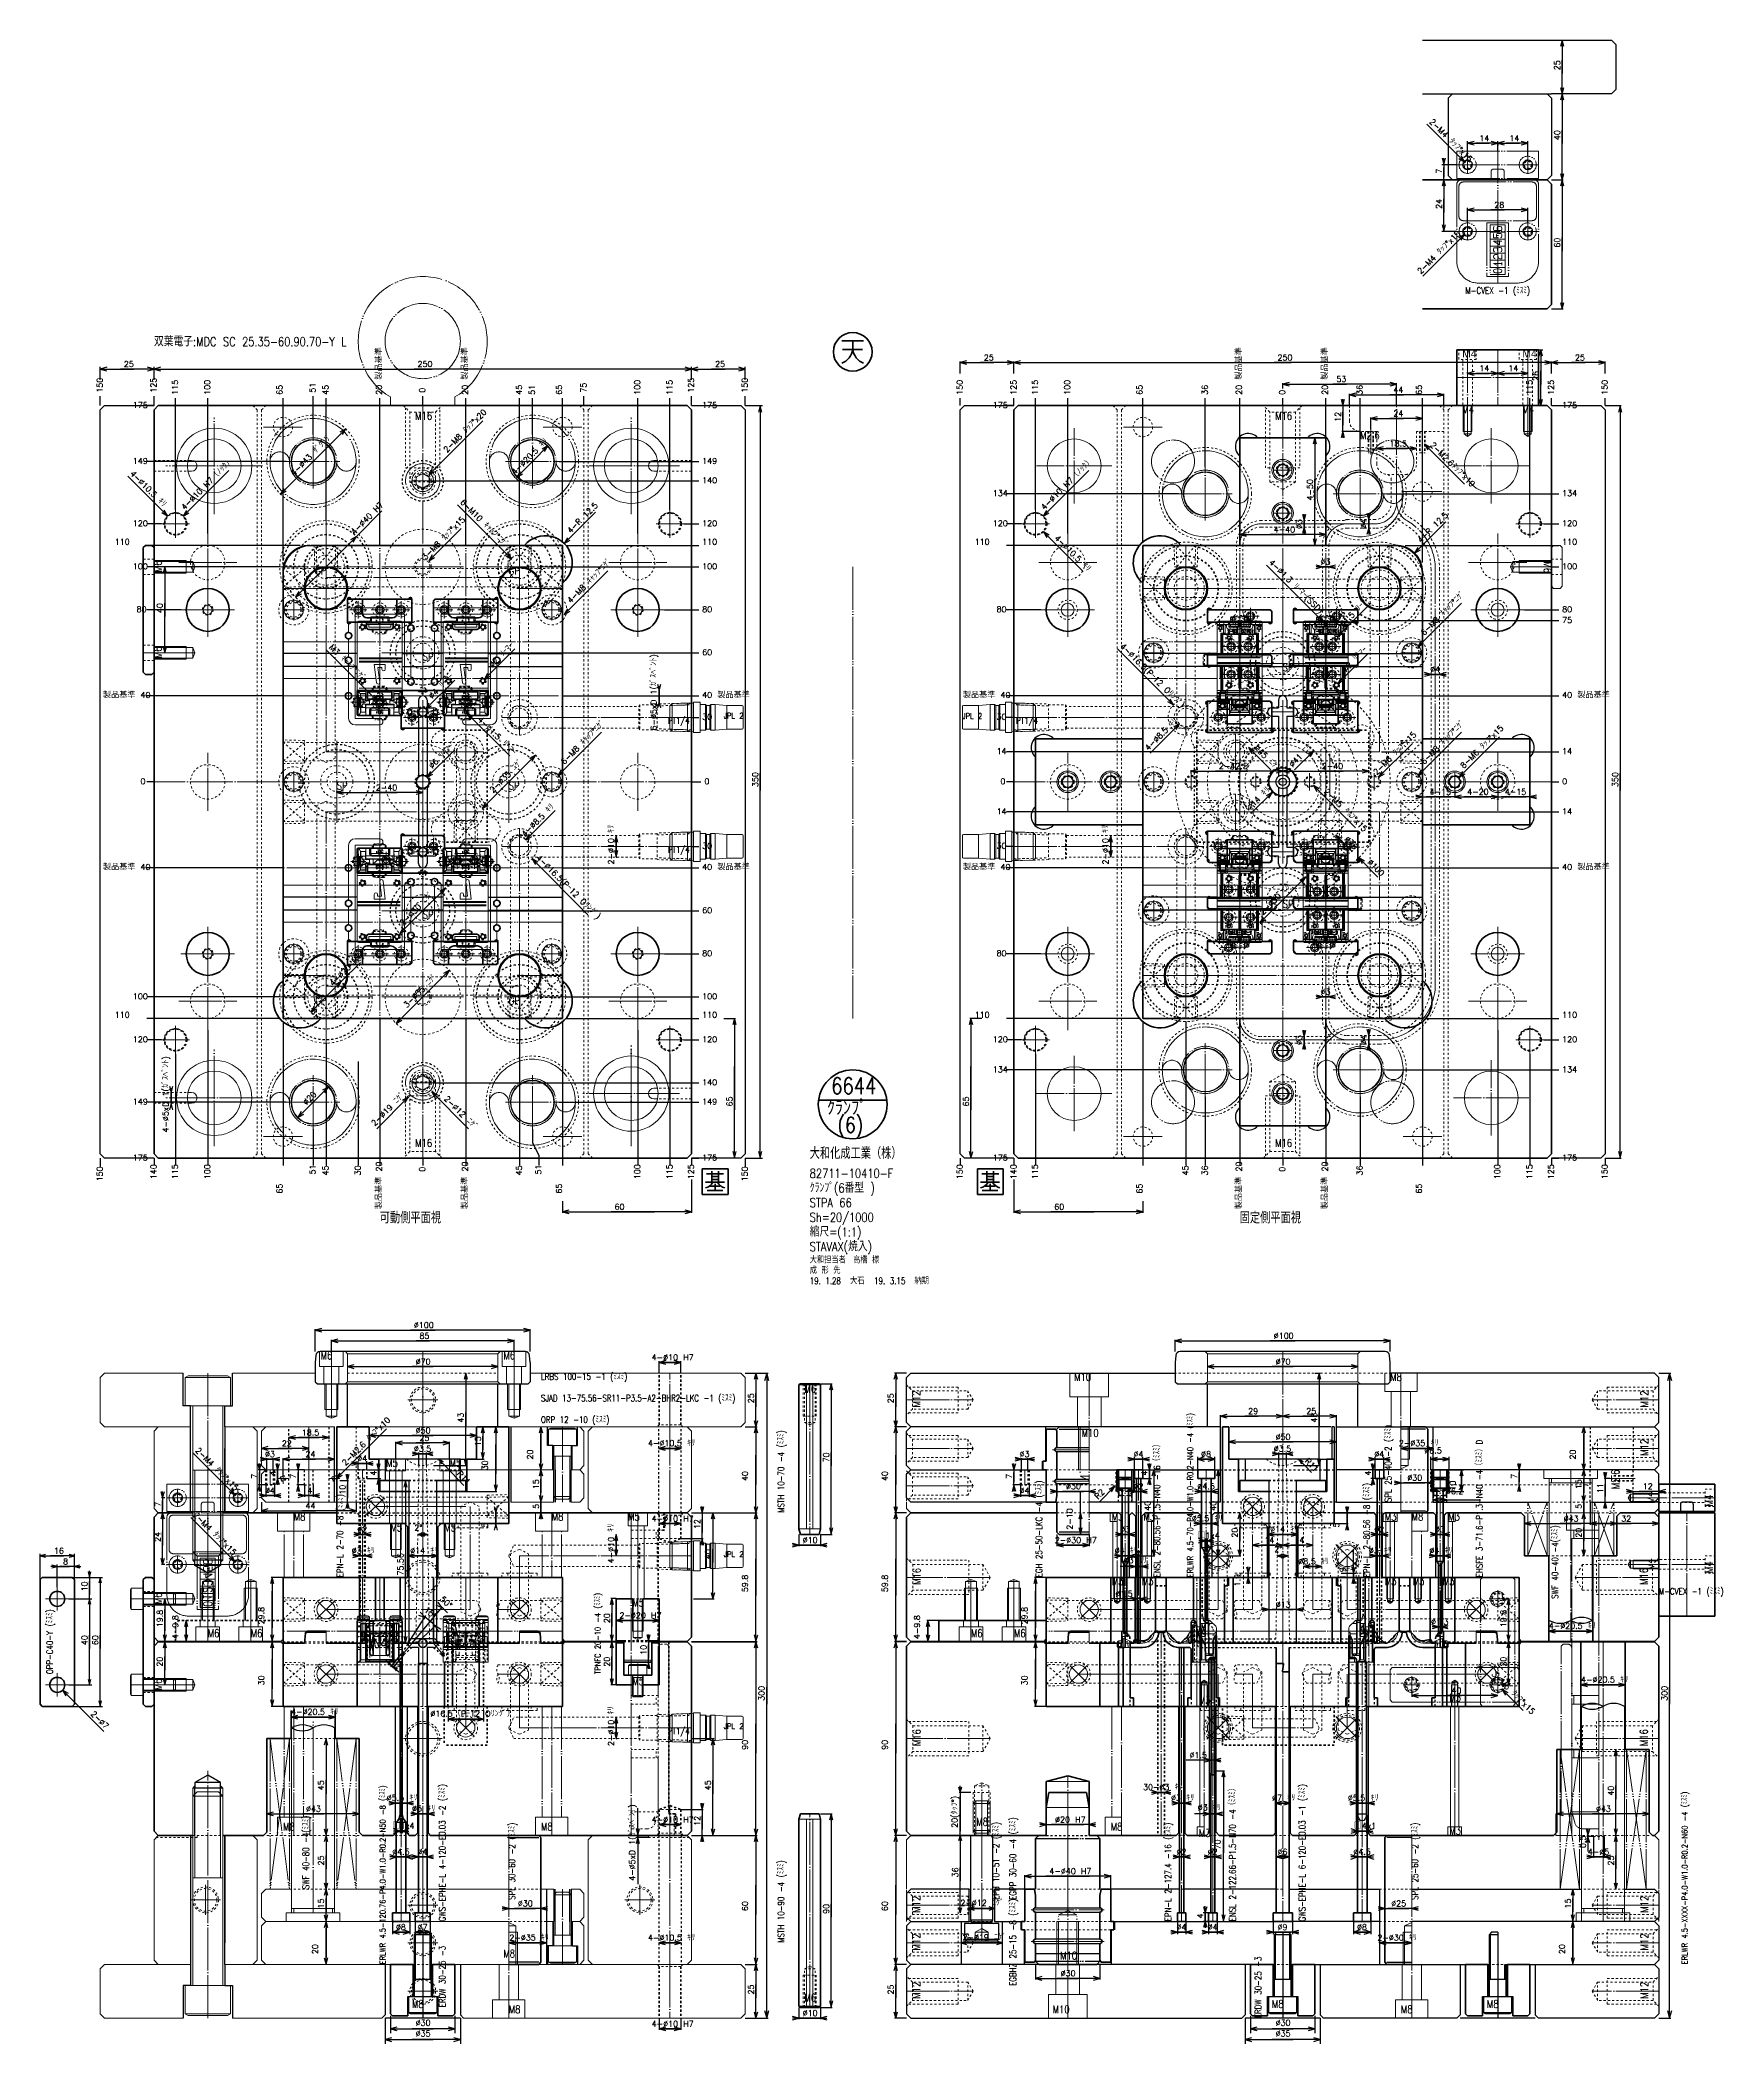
# Model space of a CAD drawing. Extents: x -178 to 604, y -587 to 345.
import ezdxf

# ---------------------------------------------------------------- set-up
doc = ezdxf.new("R2010")
doc.units = 0
doc.header["$MEASUREMENT"] = 0
for name, pattern in [('BORDER', [22, 20, -1, 0, -1]), ('CENTER', [43, 40, -1, 1, -1]), ('DIVIDE', [23, 20, -1, 0, -1, 0, -1]), ('PHANTOM', [35, 30, -1, 1, -1, 1, -1]), ('STITCH', [2, 1, -1])]:
    doc.linetypes.add(name, pattern=pattern)
for name, color, linetype in [('1', 7, 'Continuous'), ('11', 7, 'Continuous'), ('12', 7, 'Continuous'), ('15', 7, 'Continuous'), ('2', 7, 'Continuous'), ('20', 7, 'Continuous'), ('25', 7, 'Continuous'), ('3', 7, 'Continuous'), ('33', 7, 'Continuous'), ('4', 7, 'Continuous'), ('5', 7, 'Continuous'), ('6', 7, 'Continuous'), ('7', 7, 'Continuous'), ('寸法線', 7, 'Continuous')]:
    doc.layers.add(name, color=color, linetype=linetype)
doc.styles.get("Standard").update_dxf_attribs({"font": 'txt', "bigfont": 'extfont'})
doc.dimstyles.new('VELDIM0', dxfattribs={"dimtxt": 2.69875, "dimasz": 3.000166, "dimexe": 0.5, "dimexo": 0.0625, "dimgap": 0.09, "dimtad": 0, "dimdec": 3, "dimdsep": 46, "dimtxsty": 'Standard', "dimcen": 0.09, "dimdle": 3, "dimadec": 0, "dimazin": 0, "dimtfac": 1, "dimtdec": 4, "dimtofl": 0, "dimtmove": 0, "dimatfit": 3, "dimfxl": 1, "dimtolj": 1, "dimtzin": 0, "dimarcsym": 0})
doc.dimstyles.new('VELDIM1', dxfattribs={"dimtxt": 2.69875, "dimasz": 3.000166, "dimexe": 0.5, "dimexo": 0.0625, "dimgap": 0.09, "dimtad": 0, "dimdec": 3, "dimdsep": 46, "dimtxsty": 'Standard', "dimcen": 0.09, "dimdle": 2, "dimadec": 0, "dimazin": 0, "dimtfac": 1, "dimtdec": 4, "dimtofl": 0, "dimtmove": 0, "dimatfit": 3, "dimfxl": 1, "dimtolj": 1, "dimtzin": 0, "dimarcsym": 0})
doc.dimstyles.new('VELDIM10', dxfattribs={"dimtxt": 2.69875, "dimasz": 3.000166, "dimexe": 1, "dimexo": 0.0625, "dimgap": 0.09, "dimtad": 0, "dimdec": 3, "dimdsep": 46, "dimtxsty": 'Standard', "dimcen": 0.09, "dimdle": 3, "dimadec": 0, "dimazin": 0, "dimtfac": 1, "dimtdec": 4, "dimtofl": 0, "dimtmove": 0, "dimatfit": 3, "dimfxl": 1, "dimtolj": 1, "dimtzin": 0, "dimarcsym": 0})
doc.dimstyles.new('VELDIM11', dxfattribs={"dimtxt": 2.69875, "dimasz": 2.5, "dimexe": 0.5, "dimexo": 0.0625, "dimgap": 0.09, "dimtad": 0, "dimdec": 3, "dimdsep": 46, "dimtxsty": 'Standard', "dimcen": 0.09, "dimdle": 3, "dimadec": 0, "dimazin": 0, "dimtfac": 1, "dimtdec": 4, "dimtofl": 0, "dimtmove": 0, "dimatfit": 3, "dimfxl": 1, "dimtolj": 1, "dimtzin": 0, "dimarcsym": 0})
doc.dimstyles.new('VELDIM12', dxfattribs={"dimtxt": 1.799167, "dimasz": 2.00011, "dimexe": 0.666667, "dimexo": 0.0625, "dimgap": 0.09, "dimtad": 0, "dimdec": 3, "dimdsep": 46, "dimtxsty": 'Standard', "dimcen": 0.09, "dimdle": 3.333333, "dimadec": 0, "dimazin": 0, "dimtfac": 1, "dimtdec": 4, "dimtofl": 0, "dimtmove": 0, "dimatfit": 3, "dimfxl": 1, "dimtolj": 1, "dimtzin": 0, "dimarcsym": 0})
doc.dimstyles.new('VELDIM13', dxfattribs={"dimtxt": 2.69875, "dimasz": 3.000166, "dimexe": 1.25, "dimexo": 0.0625, "dimgap": 0.09, "dimtad": 0, "dimdec": 3, "dimdsep": 46, "dimtxsty": 'Standard', "dimcen": 0.09, "dimdle": 5, "dimadec": 0, "dimazin": 0, "dimtfac": 1, "dimtdec": 4, "dimtofl": 0, "dimtmove": 0, "dimatfit": 3, "dimfxl": 1, "dimtolj": 1, "dimtzin": 0, "dimarcsym": 0})
doc.dimstyles.new('VELDIM14', dxfattribs={"dimtxt": 2.69875, "dimasz": 3.000166, "dimexe": 2, "dimexo": 0.0625, "dimgap": 0.09, "dimtad": 0, "dimdec": 3, "dimdsep": 46, "dimtxsty": 'Standard', "dimcen": 0.09, "dimdle": 5, "dimadec": 0, "dimazin": 0, "dimtfac": 1, "dimtdec": 4, "dimtofl": 0, "dimtmove": 0, "dimatfit": 3, "dimfxl": 1, "dimtolj": 1, "dimtzin": 0, "dimarcsym": 0})
doc.dimstyles.new('VELDIM15', dxfattribs={"dimtxt": 2.69875, "dimasz": 2.5, "dimexe": 1, "dimexo": 0.0625, "dimgap": 0.09, "dimtad": 0, "dimdec": 3, "dimdsep": 46, "dimtxsty": 'Standard', "dimcen": 0.09, "dimdle": 3, "dimadec": 0, "dimazin": 0, "dimtfac": 1, "dimtdec": 4, "dimtofl": 0, "dimtmove": 0, "dimatfit": 3, "dimfxl": 1, "dimtolj": 1, "dimtzin": 0, "dimarcsym": 0})
doc.dimstyles.new('VELDIM16', dxfattribs={"dimtxt": 2.69875, "dimasz": 3.600199, "dimexe": 0.6, "dimexo": 0.0625, "dimgap": 0.09, "dimtad": 0, "dimdec": 3, "dimdsep": 46, "dimtxsty": 'Standard', "dimcen": 0.09, "dimdle": 2.4, "dimadec": 0, "dimazin": 0, "dimtfac": 1, "dimtdec": 4, "dimtofl": 0, "dimtmove": 0, "dimatfit": 3, "dimfxl": 1, "dimtolj": 1, "dimtzin": 0, "dimarcsym": 0})
doc.dimstyles.new('VELDIM2', dxfattribs={"dimtxt": 2.69875, "dimasz": 3.000166, "dimexe": 1.25, "dimexo": 0.0625, "dimgap": 0.09, "dimtad": 0, "dimdec": 3, "dimdsep": 46, "dimtxsty": 'Standard', "dimcen": 0.09, "dimdle": 5, "dimadec": 0, "dimazin": 0, "dimtfac": 1, "dimtdec": 4, "dimtofl": 0, "dimtmove": 0, "dimatfit": 3, "dimfxl": 1, "dimtolj": 1, "dimtzin": 0, "dimarcsym": 0})
doc.dimstyles.new('VELDIM3', dxfattribs={"dimtxt": 2.69875, "dimasz": 3.000166, "dimexe": 1, "dimexo": 0.0625, "dimgap": 0.09, "dimtad": 0, "dimdec": 3, "dimdsep": 46, "dimtxsty": 'Standard', "dimcen": 0.09, "dimdle": 3, "dimadec": 0, "dimazin": 0, "dimtfac": 1, "dimtdec": 4, "dimtofl": 0, "dimtmove": 0, "dimatfit": 3, "dimfxl": 1, "dimtolj": 1, "dimtzin": 0, "dimarcsym": 0})
doc.dimstyles.new('VELDIM4', dxfattribs={"dimtxt": 2.69875, "dimasz": 2.88827, "dimexe": 1.25, "dimexo": 0.0625, "dimgap": 0.09, "dimtad": 0, "dimdec": 3, "dimdsep": 46, "dimtxsty": 'Standard', "dimcen": 0.09, "dimdle": 5, "dimadec": 0, "dimazin": 0, "dimtfac": 1, "dimtdec": 4, "dimtofl": 0, "dimtmove": 0, "dimatfit": 3, "dimfxl": 1, "dimtolj": 1, "dimtzin": 0, "dimarcsym": 0})
doc.dimstyles.new('VELDIM5', dxfattribs={"dimtxt": 2.69875, "dimasz": 3, "dimexe": 0.5, "dimexo": 0.0625, "dimgap": 0.09, "dimtad": 0, "dimdec": 3, "dimdsep": 46, "dimtxsty": 'Standard', "dimcen": 0.09, "dimdle": 3, "dimadec": 0, "dimazin": 0, "dimtfac": 1, "dimtdec": 4, "dimtofl": 0, "dimtmove": 0, "dimatfit": 3, "dimfxl": 1, "dimtolj": 1, "dimtzin": 0, "dimarcsym": 0})
doc.dimstyles.new('VELDIM6', dxfattribs={"dimtxt": 2.69875, "dimasz": 3, "dimexe": 1.25, "dimexo": 0.0625, "dimgap": 0.09, "dimtad": 0, "dimdec": 3, "dimdsep": 46, "dimtxsty": 'Standard', "dimcen": 0.09, "dimdle": 5, "dimadec": 0, "dimazin": 0, "dimtfac": 1, "dimtdec": 4, "dimtofl": 0, "dimtmove": 0, "dimatfit": 3, "dimfxl": 1, "dimtolj": 1, "dimtzin": 0, "dimarcsym": 0})
doc.dimstyles.new('VELDIM7', dxfattribs={"dimtxt": 2.69875, "dimasz": 2.88827, "dimexe": 1, "dimexo": 0.0625, "dimgap": 0.09, "dimtad": 0, "dimdec": 3, "dimdsep": 46, "dimtxsty": 'Standard', "dimcen": 0.09, "dimdle": 3, "dimadec": 0, "dimazin": 0, "dimtfac": 1, "dimtdec": 4, "dimtofl": 0, "dimtmove": 0, "dimatfit": 3, "dimfxl": 1, "dimtolj": 1, "dimtzin": 0, "dimarcsym": 0})
doc.dimstyles.new('VELDIM8', dxfattribs={"dimtxt": 2.69875, "dimasz": 2.414814, "dimexe": 1.25, "dimexo": 0.0625, "dimgap": 0.09, "dimtad": 0, "dimdec": 3, "dimdsep": 46, "dimtxsty": 'Standard', "dimcen": 0.09, "dimdle": 5, "dimadec": 0, "dimazin": 0, "dimtfac": 1, "dimtdec": 4, "dimtofl": 0, "dimtmove": 0, "dimatfit": 3, "dimfxl": 1, "dimtolj": 1, "dimtzin": 0, "dimarcsym": 0})
doc.dimstyles.new('VELDIM9', dxfattribs={"dimtxt": 2.69875, "dimasz": 3.072974, "dimexe": 1, "dimexo": 0.0625, "dimgap": 0.09, "dimtad": 0, "dimdec": 3, "dimdsep": 46, "dimtxsty": 'Standard', "dimcen": 0.09, "dimdle": 3, "dimadec": 0, "dimazin": 0, "dimtfac": 1, "dimtdec": 4, "dimtofl": 0, "dimtmove": 0, "dimatfit": 3, "dimfxl": 1, "dimtolj": 1, "dimtzin": 0, "dimarcsym": 0})

# ---------------------------------------------------------------- blocks, each defined once
blk = doc.blocks.new('CLUMP0')
at = {"layer": '11', "lineweight": 5}
for p, q in [((512, 175), (512, 163)), ((516, 163), (516, 175)), ((512, 163), (516, 163)), ((512.35, 161.8), (515.65, 161.8)), ((512.35, 161.8), (514, 160.65)), ((514, 160.65), (515.65, 161.8))]:
    blk.add_line(p, q, dxfattribs=at)
at = {"layer": '11', "color": 5, "lineweight": 5}
for p, q in [((512.35, 175), (512.35, 161.8)), ((515.65, 175), (515.65, 161.8))]:
    blk.add_line(p, q, dxfattribs=at)
at = {"layer": '11', "color": 5, "linetype": 'BORDER', "lineweight": 5}
blk.add_line((514, 175), (514, 160.65), dxfattribs=at)
blk = doc.blocks.new('*D1')
at = {"color": 0}
for p, q in [((503, 190.8), (500, 190)), ((500, 190), (500, 190.5)), ((500, 190), (509.62, 190)), ((500, 190), (503.38, 190)), ((500, 190), (503, 190)), ((500, 190), (503, 189.2)), ((514, 190), (503.38, 190)), ((514, 190), (509.62, 190)), ((514, 190), (511, 190.8)), ((514, 190), (511, 190)), ((511, 189.2), (514, 190)), ((514, 190), (514, 190.5))]:
    blk.add_line(p, q, dxfattribs=at)
blk.add_text('14', height=2.699, dxfattribs=at).set_placement((504.96, 190.98))
blk = doc.blocks.new('*D2')
at = {"color": 0}
for p, q in [((528, 195.8), (525, 195)), ((550, 195), (547, 195.8)), ((525, 190), (525, 195.5)), ((525, 195), (540.62, 195)), ((525, 195), (534.38, 195)), ((525, 195), (527, 195)), ((525, 195), (528, 194.2)), ((550, 195), (534.38, 195)), ((550, 195), (540.62, 195)), ((547, 194.2), (550, 195)), ((550, 195), (548, 195)), ((550, 190), (550, 195.5))]:
    blk.add_line(p, q, dxfattribs=at)
blk.add_text('25', height=2.699, dxfattribs=at).set_placement((535.97, 195.98))
blk = doc.blocks.new('*D3')
at = {"color": 0}
for p, q in [((484.59, 288.41), (467.12, 305.88)), ((481.9, 289.97), (484.59, 288.41)), ((484.59, 288.41), (483.03, 291.1))]:
    blk.add_line(p, q, dxfattribs=at)
blk.add_text('2-M4 ﾀｯﾌ%%dx15', height=2.6987, rotation=315, dxfattribs=at).set_placement((468, 306.76))
blk = doc.blocks.new('*D4')
at = {"color": 0}
for p, q in [((474.2, 290), (475, 287)), ((475, 287), (475, 290)), ((475, 287), (475.8, 290)), ((481, 287), (474, 287)), ((475, 280), (474.2, 277)), ((475, 287), (475, 285.74)), ((475, 287), (475, 281.26)), ((475, 280), (475, 285.74)), ((475, 280), (475, 281.26)), ((475, 280), (475, 280)), ((475, 280), (475, 277)), ((475.8, 277), (475, 280))]:
    blk.add_line(p, q, dxfattribs=at)
blk.add_text('7', height=2.7, rotation=90, dxfattribs=at).set_placement((474.02, 282.84))
blk = doc.blocks.new('CLUMP1')
at = {"layer": '11', "color": 5, "linetype": 'PHANTOM', "lineweight": 5}
for p, q in [((486, 290), (486, 284)), ((483, 287), (489, 287))]:
    blk.add_line(p, q, dxfattribs=at)
at = {"layer": '11', "linetype": 'STITCH', "lineweight": 13}
blk.add_circle((486, 287), 2, dxfattribs=at)
at = {"layer": '11', "color": 5, "linetype": 'STITCH', "lineweight": 5}
blk.add_circle((486, 287), 1.65, dxfattribs=at)
blk = doc.blocks.new('*D6')
at = {"color": 0}
for p, q in [((475, 280), (474, 280)), ((475, 280), (474.2, 277)), ((475, 280), (475, 271.12)), ((475, 280), (475, 264.88)), ((475, 280), (475, 277)), ((475.8, 277), (475, 280)), ((475, 256), (475, 271.12)), ((475, 256), (475, 264.88)), ((481, 256), (474, 256)), ((474.2, 259), (475, 256)), ((475, 256), (475, 259)), ((475, 256), (475.8, 259))]:
    blk.add_line(p, q, dxfattribs=at)
blk.add_text('24', height=2.699, rotation=90, dxfattribs=at).set_placement((474.02, 266.47))
blk = doc.blocks.new('CLUMP2')
at = {"layer": '11', "color": 5, "linetype": 'PHANTOM', "lineweight": 5}
for p, q in [((514, 290), (514, 284)), ((511, 287), (517, 287))]:
    blk.add_line(p, q, dxfattribs=at)
at = {"layer": '11', "linetype": 'STITCH', "lineweight": 13}
blk.add_circle((514, 287), 2, dxfattribs=at)
at = {"layer": '11', "color": 5, "linetype": 'STITCH', "lineweight": 5}
blk.add_circle((514, 287), 1.65, dxfattribs=at)
blk = doc.blocks.new('*D8')
at = {"color": 0}
for p, q in [((500, 293.35), (500, 298)), ((503, 297.8), (500, 297)), ((500, 297), (510.12, 297)), ((500, 297), (503.88, 297)), ((500, 297), (503, 297)), ((500, 297), (503, 296.2)), ((514, 297), (503.88, 297)), ((514, 297), (510.12, 297)), ((514, 297), (511, 297.8)), ((514, 297), (511, 297)), ((511, 296.2), (514, 297)), ((514, 291), (514, 298))]:
    blk.add_line(p, q, dxfattribs=at)
blk.add_text('14', height=2.699, dxfattribs=at).set_placement((505.47, 297.98))
blk = doc.blocks.new('*D9')
at = {"color": 0}
for p, q in [((530, 345), (529.2, 342)), ((530, 345), (530.5, 345)), ((530, 345), (530, 335.62)), ((530, 345), (530, 329.38)), ((530, 345), (530, 342)), ((530.8, 342), (530, 345)), ((530, 320), (530, 335.62)), ((530, 320), (530, 329.38)), ((529.2, 323), (530, 320)), ((530, 320), (529.5, 320)), ((530, 320), (530, 323)), ((530, 320), (530.8, 323))]:
    blk.add_line(p, q, dxfattribs=at)
blk.add_text('25', height=2.699, rotation=90, dxfattribs=at).set_placement((529.02, 330.97))
blk = doc.blocks.new('*D10')
at = {"color": 0}
for p, q in [((436, 168.83), (436, 178.41)), ((436, 157.67), (436, 168.83)), ((436, 146.5), (436, 157.67))]:
    blk.add_line(p, q, dxfattribs=at)
blk.add_text('36', height=2.699, rotation=90, dxfattribs=at).set_placement((437.11, 180))
blk = doc.blocks.new('*D11')
at = {"color": 0}
for p, q in [((434, 180.8), (431, 180)), ((431, 175), (431, 180.5)), ((431, 180), (456.12, 180)), ((431, 180), (449.88, 180)), ((431, 180), (434, 180)), ((431, 180), (434, 179.2)), ((475, 180), (449.88, 180)), ((475, 180), (456.12, 180)), ((475, 180), (472, 180.8)), ((475, 180), (472, 180)), ((472, 179.2), (475, 180)), ((475, 175), (475, 180.5))]:
    blk.add_line(p, q, dxfattribs=at)
blk.add_text('44', height=2.699, dxfattribs=at).set_placement((451.47, 180.98))
blk = doc.blocks.new('*D12')
at = {"color": 0}
for p, q in [((400, 178.33), (400, 178.41)), ((400, 176.67), (400, 178.33)), ((400, 175), (400, 176.67))]:
    blk.add_line(p, q, dxfattribs=at)
blk.add_text('0', height=2.7, rotation=90, dxfattribs=at).set_placement((401.11, 180))
blk = doc.blocks.new('*D13')
at = {"color": 0}
for p, q in [((427.2, 178), (428, 175)), ((428, 175), (428, 178)), ((428, 175), (428.8, 178)), ((431, 175), (427.5, 175)), ((428, 175), (428, 172.12)), ((428, 175), (428, 165.88)), ((428, 163), (428, 172.12)), ((428, 163), (427.2, 160)), ((436, 163), (427.5, 163)), ((428, 163), (428, 165.88)), ((428, 163), (428, 160)), ((428.8, 160), (428, 163))]:
    blk.add_line(p, q, dxfattribs=at)
blk.add_text('12', height=2.699, rotation=90, dxfattribs=at).set_placement((427.02, 167.47))
blk = doc.blocks.new('*D14')
at = {"color": 0}
for p, q in [((444, 169.81), (441, 169.01)), ((441, 164.01), (441, 169.51)), ((441, 169.01), (456.12, 169.01)), ((441, 169.01), (449.88, 169.01)), ((441, 169.01), (444, 169.01)), ((441, 169.01), (444, 168.2)), ((465, 169.01), (449.88, 169.01)), ((465, 169.01), (456.12, 169.01)), ((465, 169.01), (462, 169.81)), ((465, 169.01), (462, 169.01)), ((462, 168.2), (465, 169.01)), ((465, 164.01), (465, 169.51))]:
    blk.add_line(p, q, dxfattribs=at)
blk.add_text('24', height=2.699, dxfattribs=at).set_placement((451.47, 169.98))
blk = doc.blocks.new('CLUMP3')
at = {"layer": '11', "lineweight": 5}
for p, q in [((484, 175), (484, 163)), ((488, 163), (488, 175)), ((484, 163), (488, 163)), ((484.35, 161.8), (487.65, 161.8)), ((484.35, 161.8), (486, 160.65)), ((486, 160.65), (487.65, 161.8))]:
    blk.add_line(p, q, dxfattribs=at)
at = {"layer": '11', "color": 5, "lineweight": 5}
for p, q in [((484.35, 175), (484.35, 161.8)), ((487.65, 175), (487.65, 161.8))]:
    blk.add_line(p, q, dxfattribs=at)
at = {"layer": '11', "color": 5, "linetype": 'BORDER', "lineweight": 5}
blk.add_line((486, 175), (486, 160.65), dxfattribs=at)
blk = doc.blocks.new('*D16')
at = {"color": 0}
for p, q in [((465.92, 157.08), (484.52, 138.48)), ((468.61, 155.53), (465.92, 157.08)), ((465.92, 157.08), (467.47, 154.39))]:
    blk.add_line(p, q, dxfattribs=at)
blk.add_text('2-M2.6ﾀｯﾌ%%dx10', height=2.6987, rotation=315, dxfattribs=at).set_placement((468.36, 156.39))
blk = doc.blocks.new('*D17')
at = {"color": 0}
for p, q in [((446.75, 155.8), (443.75, 155)), ((443.75, 155), (443.75, 155)), ((443.75, 155), (457.87, 155)), ((443.75, 155), (448.13, 155)), ((443.75, 155), (446.75, 155)), ((443.75, 155), (446.75, 154.2)), ((462.25, 155), (448.13, 155)), ((462.25, 155), (457.87, 155)), ((462.25, 155), (459.25, 155.8)), ((462.25, 155), (459.25, 155)), ((459.25, 154.2), (462.25, 155)), ((462.25, 155), (462.25, 155))]:
    blk.add_line(p, q, dxfattribs=at)
blk.add_text('18.5', height=2.699, dxfattribs=at).set_placement((449.72, 155.98))
blk = doc.blocks.new('CLUMP4')
at = {"layer": '11', "color": 5, "linetype": 'PHANTOM', "lineweight": 5}
for p, q in [((396, 145), (404, 145)), ((400, 141), (400, 149))]:
    blk.add_line(p, q, dxfattribs=at)
at = {"layer": '11', "linetype": 'STITCH', "lineweight": 13}
blk.add_circle((400, 145), 3, dxfattribs=at)
at = {"layer": '11', "color": 5, "lineweight": 5}
blk.add_circle((400, 145), 2.5, dxfattribs=at)
blk = doc.blocks.new('CLUMP5')
at = {"layer": '11', "lineweight": 13}
for p, q in [((397.4, 146.5), (400, 148)), ((397.4, 143.5), (397.4, 146.5)), ((400, 142), (397.4, 143.5)), ((400, 148), (402.6, 146.5)), ((402.6, 143.5), (400, 142)), ((402.6, 146.5), (402.6, 143.5))]:
    blk.add_line(p, q, dxfattribs=at)
for radius in [5, 4.31]:
    blk.add_circle((400, 145), radius, dxfattribs=at)
blk = doc.blocks.new('CLUMP7')
at = {"layer": '12', "linetype": 'STITCH', "lineweight": 13}
for p, q in [((455, 95.25), (465, 95.5)), ((455, 84.75), (455, 95.25)), ((465, 94.5), (455, 85.75)), ((465, 94.5), (455, 94.25)), ((455, 94.25), (465, 85.5)), ((465, 95.5), (465, 94.5)), ((455, 85.75), (465, 85.5)), ((465, 84.5), (455, 84.75)), ((465, 85.5), (465, 84.5))]:
    blk.add_line(p, q, dxfattribs=at)
blk = doc.blocks.new('CLUMP6')
at = {"layer": '12', "linetype": 'STITCH', "lineweight": 13}
blk.add_blockref('CLUMP7', (0, 0), dxfattribs=at)
blk = doc.blocks.new('*D22')
at = {"color": 0}
for p, q in [((418.5, 100), (415.5, 100.8)), ((418.5, 100), (415.5, 100)), ((415.5, 99.2), (418.5, 100)), ((418.5, 100), (418.5, 99.5)), ((421.5, 100), (418.5, 100)), ((418.5, 100), (421.5, 100)), ((418.5, 100), (418.5, 100)), ((424.5, 100.8), (421.5, 100)), ((421.5, 100), (421.5, 100)), ((421.5, 100), (421.5, 100)), ((421.5, 100), (424.5, 100)), ((421.5, 100), (424.5, 99.2))]:
    blk.add_line(p, q, dxfattribs=at)
blk.add_text('%%c3', height=2.699, dxfattribs=at).set_placement((417.59, 100.98))
blk = doc.blocks.new('CLUMP8')
at = {"layer": '11', "color": 5, "linetype": 'PHANTOM', "lineweight": 5}
for p, q in [((428, 77), (422, 77)), ((425, 80), (425, 74))]:
    blk.add_line(p, q, dxfattribs=at)
at = {"layer": '11', "color": 1, "linetype": 'STITCH', "lineweight": 13}
blk.add_circle((425, 77), 1.5, dxfattribs=at)
at = {"layer": '11', "color": 5, "lineweight": 5}
blk.add_circle((425, 77), 1.3, dxfattribs=at)
blk = doc.blocks.new('CLUMP9')
at = {"layer": '11', "color": 5, "linetype": 'PHANTOM', "lineweight": 5}
for p, q in [((429, 77), (421, 77)), ((425, 81), (425, 73))]:
    blk.add_line(p, q, dxfattribs=at)
at = {"layer": '11', "linetype": 'STITCH', "lineweight": 5}
blk.add_circle((425, 77), 3.25, dxfattribs=at)
at = {"layer": '11', "color": 1, "lineweight": 13}
blk.add_circle((425, 77), 2, dxfattribs=at)
blk = doc.blocks.new('CLUMP10')
at = {"layer": '11', "color": 5, "linetype": 'PHANTOM', "lineweight": 5}
for p, q in [((445, 97), (445, 83)), ((438, 90), (452, 90))]:
    blk.add_line(p, q, dxfattribs=at)
at = {"layer": '11', "linetype": 'STITCH', "lineweight": 5}
blk.add_circle((445, 90), 8.5, dxfattribs=at)
at = {"layer": '11', "linetype": 'STITCH', "lineweight": 13}
blk.add_circle((445, 90), 5.5, dxfattribs=at)
blk = doc.blocks.new('*D26')
at = {"color": 0}
for p, q in [((469, 50), (466, 50.8)), ((469, 50), (466, 50)), ((466, 49.2), (469, 50)), ((469, 50), (469, 49.5)), ((473, 50), (469, 50)), ((469, 50), (473, 50)), ((469, 50), (469, 50)), ((476, 50.8), (473, 50)), ((473, 50), (473, 50)), ((473, 50), (473, 50)), ((473, 50), (476, 50)), ((473, 50), (476, 49.2))]:
    blk.add_line(p, q, dxfattribs=at)
blk.add_text('%%c4', height=2.699, dxfattribs=at).set_placement((468.59, 50.98))
blk = doc.blocks.new('*D27')
at = {"color": 0}
for p, q in [((461.34, 106.34), (475.9, 120.9)), ((462.89, 109.03), (461.34, 106.34)), ((461.34, 106.34), (464.03, 107.89))]:
    blk.add_line(p, q, dxfattribs=at)
blk.add_text('4-R 12.5', height=2.699, rotation=45, dxfattribs=at).set_placement((464.31, 110.89))
blk = doc.blocks.new('*D28')
at = {"color": 0}
for p, q in [((409.2, 124.5), (410, 121.5)), ((410, 121.5), (410, 124.5)), ((410, 121.5), (410.8, 124.5)), ((410, 121.5), (410, 121.5)), ((410, 118.5), (410, 121.5)), ((410, 121.5), (410, 118.5)), ((410, 121.5), (410, 121.5)), ((410, 118.5), (409.2, 115.5)), ((410, 118.5), (410, 118.5)), ((410, 118.5), (410, 118.5)), ((410, 118.5), (410, 115.5)), ((410.8, 115.5), (410, 118.5))]:
    blk.add_line(p, q, dxfattribs=at)
blk.add_text('%%c3', height=2.699, rotation=90, dxfattribs=at).set_placement((409.02, 117.59))
blk = doc.blocks.new('*D29')
at = {"color": 0}
for p, q in [((439.2, 125), (440, 122)), ((440, 122), (440, 125)), ((440, 122), (440.8, 125)), ((440, 122), (440, 122)), ((440, 118), (440, 122)), ((440, 122), (440, 118)), ((440, 122), (440, 122)), ((440, 118), (439.2, 115)), ((440, 118), (440, 118)), ((440, 118), (440, 118)), ((440, 118), (440, 115)), ((440.8, 115), (440, 118))]:
    blk.add_line(p, q, dxfattribs=at)
blk.add_text('%%c4', height=2.699, rotation=90, dxfattribs=at).set_placement((439.02, 117.59))
blk = doc.blocks.new('*D30')
at = {"color": 0}
for p, q in [((419.54, 73.66), (392.42, 100.78)), ((416.92, 75.13), (419.54, 73.66)), ((419.54, 73.66), (418.07, 76.28))]:
    blk.add_line(p, q, dxfattribs=at)
blk.add_text('4-%%c1.3 ﾘｰﾏｰ(SSD)', height=2.6987, rotation=315, dxfattribs=at).set_placement((393.44, 101.8))
blk = doc.blocks.new('CLUMP12')
at = {"layer": '12', "linetype": 'STITCH', "lineweight": 13}
for p, q in [((439.75, 100), (439.5, 110)), ((439.5, 110), (440.5, 110)), ((440.5, 110), (449.25, 100)), ((440.5, 110), (440.75, 100)), ((440.75, 100), (449.5, 110)), ((449.25, 100), (449.5, 110)), ((449.5, 110), (450.5, 110)), ((450.5, 110), (450.25, 100)), ((450.25, 100), (439.75, 100))]:
    blk.add_line(p, q, dxfattribs=at)
blk = doc.blocks.new('CLUMP11')
at = {"layer": '12', "linetype": 'STITCH', "lineweight": 13}
blk.add_blockref('CLUMP12', (0, 0), dxfattribs=at)
blk = doc.blocks.new('*D33')
at = {"color": 0}
for p, q in [((425.53, 67.53), (441.07, 83.1)), ((427, 70.15), (425.53, 67.53)), ((425.53, 67.53), (428.14, 69))]:
    blk.add_line(p, q, dxfattribs=at)
blk.add_text('%%c1.5 ﾘｰﾏｰ', height=2.6987, rotation=45.06203, dxfattribs=at).set_placement((428.1, 71.68))
blk = doc.blocks.new('CLUMP13')
at = {"layer": '11', "color": 5, "linetype": 'PHANTOM', "lineweight": 5}
for p, q in [((426, 30), (434, 30)), ((430, 34), (430, 26))]:
    blk.add_line(p, q, dxfattribs=at)
at = {"layer": '11', "linetype": 'STITCH', "lineweight": 5}
blk.add_circle((430, 30), 3.25, dxfattribs=at)
at = {"layer": '11', "color": 1, "lineweight": 13}
blk.add_circle((430, 30), 2, dxfattribs=at)
blk = doc.blocks.new('CLUMP14')
at = {"layer": '11', "color": 5, "linetype": 'PHANTOM', "lineweight": 5}
for p, q in [((427, 30), (433, 30)), ((430, 33), (430, 27))]:
    blk.add_line(p, q, dxfattribs=at)
at = {"layer": '11', "color": 1, "linetype": 'STITCH', "lineweight": 13}
blk.add_circle((430, 30), 1.5, dxfattribs=at)
at = {"layer": '11', "color": 5, "lineweight": 5}
blk.add_circle((430, 30), 1.3, dxfattribs=at)
blk = doc.blocks.new('CLUMP15')
at = {"layer": '11', "color": 5, "linetype": 'PHANTOM', "lineweight": 5}
for p, q in [((413, 30), (407, 30)), ((410, 33), (410, 27))]:
    blk.add_line(p, q, dxfattribs=at)
at = {"layer": '11', "color": 1, "linetype": 'STITCH', "lineweight": 13}
blk.add_circle((410, 30), 1.5, dxfattribs=at)
at = {"layer": '11', "color": 5, "lineweight": 5}
blk.add_circle((410, 30), 1.3, dxfattribs=at)
blk = doc.blocks.new('CLUMP16')
at = {"layer": '11', "color": 5, "linetype": 'PHANTOM', "lineweight": 5}
for p, q in [((414, 30), (406, 30)), ((410, 34), (410, 26))]:
    blk.add_line(p, q, dxfattribs=at)
at = {"layer": '11', "linetype": 'STITCH', "lineweight": 5}
blk.add_circle((410, 30), 3.25, dxfattribs=at)
at = {"layer": '11', "color": 1, "lineweight": 13}
blk.add_circle((410, 30), 2, dxfattribs=at)
blk = doc.blocks.new('CLUMP17')
at = {"layer": '11', "color": 5, "linetype": 'PHANTOM', "lineweight": 5}
for p, q in [((414, 50), (420, 50)), ((417, 53), (417, 47))]:
    blk.add_line(p, q, dxfattribs=at)
at = {"layer": '11', "color": 1, "linetype": 'STITCH', "lineweight": 13}
blk.add_circle((417, 50), 1.5, dxfattribs=at)
at = {"layer": '11', "color": 5, "lineweight": 5}
blk.add_circle((417, 50), 1.3, dxfattribs=at)
blk = doc.blocks.new('*D39')
at = {"color": 0}
for p, q in [((403, 5.8), (400, 5)), ((400, 5), (400, 5.5)), ((400, 5), (428.1, 5)), ((400, 5), (416.61, 5)), ((400, 5), (403, 5)), ((400, 5), (403, 4.2)), ((440, 5), (416.61, 5)), ((440, 5), (428.1, 5)), ((440, 5), (437, 5.8)), ((440, 5), (437, 5)), ((437, 4.2), (440, 5)), ((440, 5), (440, 5.5))]:
    blk.add_line(p, q, dxfattribs=at)
blk.add_text('2-40', height=2.699, dxfattribs=at).set_placement((418.2, 5.98))
blk = doc.blocks.new('CLUMP19')
at = {"layer": '12', "linetype": 'STITCH', "lineweight": 13}
for p, q in [((416.75, -18), (416.5, -28)), ((427.25, -18), (416.75, -18)), ((417.5, -28), (426.25, -18)), ((417.5, -28), (417.75, -18)), ((417.75, -18), (426.5, -28)), ((426.25, -18), (426.5, -28)), ((427.5, -28), (427.25, -18)), ((416.5, -28), (417.5, -28)), ((426.5, -28), (427.5, -28))]:
    blk.add_line(p, q, dxfattribs=at)
blk = doc.blocks.new('CLUMP18')
at = {"layer": '12', "linetype": 'STITCH', "lineweight": 13}
blk.add_blockref('CLUMP19', (0, 0), dxfattribs=at)
blk = doc.blocks.new('*D42')
at = {"color": 0}
for p, q in [((480, -4), (480, -7.5)), ((483, -6.2), (480, -7)), ((480, -7), (495.75, -7)), ((480, -7), (484.25, -7)), ((480, -7), (483, -7)), ((480, -7), (483, -7.8)), ((500, -7), (484.25, -7)), ((500, -7), (495.75, -7)), ((500, -7), (497, -6.2)), ((500, -7), (497, -7)), ((497, -7.8), (500, -7)), ((500, -7), (500, -7))]:
    blk.add_line(p, q, dxfattribs=at)
blk.add_text('4-20', height=2.699, dxfattribs=at).set_placement((485.84, -6.02))
blk = doc.blocks.new('*D43')
at = {"color": 0}
for p, q in [((465, -7), (462, -6.2)), ((465, -7), (462, -7)), ((462, -7.8), (465, -7)), ((465, -7), (465, -7)), ((465, -7), (478.25, -7)), ((465, -7), (466.75, -7)), ((480, -7), (466.75, -7)), ((480, -7), (478.25, -7)), ((483, -6.2), (480, -7)), ((480, -7), (480, -7)), ((480, -7), (483, -7)), ((480, -7), (483, -7.8))]:
    blk.add_line(p, q, dxfattribs=at)
blk.add_text('4-15', height=2.699, dxfattribs=at).set_placement((468.34, -6.02))
blk = doc.blocks.new('*D44')
at = {"color": 0}
for p, q in [((525, 0), (526.67, 0)), ((526.67, 0), (528.33, 0)), ((528.33, 0), (528.41, 0))]:
    blk.add_line(p, q, dxfattribs=at)
blk.add_text('0', height=2.7, dxfattribs=at).set_placement((530, -1.11))
blk = doc.blocks.new('*D45')
at = {"color": 0}
for p, q in [((425.71, 45.71), (439.86, 59.86)), ((427.18, 48.32), (425.71, 45.71)), ((425.71, 45.71), (428.32, 47.18))]:
    blk.add_line(p, q, dxfattribs=at)
blk.add_text('%%c2 ﾘｰﾏｰ', height=2.699, rotation=45, dxfattribs=at).set_placement((429.36, 50.93))
blk = doc.blocks.new('CLUMP20')
at = {"layer": '11', "color": 5, "linetype": 'PHANTOM', "lineweight": 5}
for p, q in [((426, 50), (420, 50)), ((423, 53), (423, 47))]:
    blk.add_line(p, q, dxfattribs=at)
at = {"layer": '11', "color": 1, "linetype": 'STITCH', "lineweight": 13}
blk.add_circle((423, 50), 1.5, dxfattribs=at)
at = {"layer": '11', "color": 5, "lineweight": 5}
blk.add_circle((423, 50), 1.3, dxfattribs=at)
blk = doc.blocks.new('CLUMP21')
at = {"layer": '11', "color": 5, "linetype": 'PHANTOM', "lineweight": 5}
for p, q in [((430, -33), (430, -27)), ((427, -30), (433, -30))]:
    blk.add_line(p, q, dxfattribs=at)
at = {"layer": '11', "color": 1, "linetype": 'STITCH', "lineweight": 13}
blk.add_circle((430, -30), 1.5, dxfattribs=at)
at = {"layer": '11', "color": 5, "lineweight": 5}
blk.add_circle((430, -30), 1.3, dxfattribs=at)
blk = doc.blocks.new('*D48')
at = {"color": 0}
for p, q in [((424.75, -24.75), (432.32, -32.32)), ((427.44, -26.3), (424.75, -24.75)), ((424.75, -24.75), (426.3, -27.44))]:
    blk.add_line(p, q, dxfattribs=at)
blk.add_text('%%c70', height=2.699, rotation=315, dxfattribs=at).set_placement((428.46, -26.89))
blk = doc.blocks.new('*D49')
at = {"color": 0}
for p, q in [((414.27, -1.77), (433.87, -21.37)), ((416.96, -3.32), (414.27, -1.77)), ((414.27, -1.77), (415.82, -4.46))]:
    blk.add_line(p, q, dxfattribs=at)
blk.add_text('2-M5 ﾀｯﾌ%%dx15', height=2.6987, rotation=315, dxfattribs=at).set_placement((419, -4.74))
blk = doc.blocks.new('*D50')
at = {"color": 0}
for p, q in [((435.36, -35.36), (444.26, -44.26)), ((438.05, -36.91), (435.36, -35.36)), ((435.36, -35.36), (436.91, -38.05))]:
    blk.add_line(p, q, dxfattribs=at)
blk.add_text('%%c100', height=2.699, rotation=315, dxfattribs=at).set_placement((439.16, -37.59))
blk = doc.blocks.new('CLUMP23')
at = {"layer": '12', "linetype": 'STITCH', "lineweight": 13}
for p, q in [((465, -8.5), (455, -8.75)), ((455, -8.75), (455, -19.25)), ((465, -9.5), (465, -8.5)), ((455, -18.25), (465, -9.5)), ((455, -9.75), (465, -9.5)), ((465, -18.5), (455, -9.75)), ((465, -18.5), (455, -18.25)), ((465, -19.5), (465, -18.5)), ((455, -19.25), (465, -19.5))]:
    blk.add_line(p, q, dxfattribs=at)
blk = doc.blocks.new('CLUMP22')
at = {"layer": '12', "linetype": 'STITCH', "lineweight": 13}
blk.add_blockref('CLUMP23', (0, 0), dxfattribs=at)
blk = doc.blocks.new('CLUMP24')
at = {"layer": '11', "color": 5, "linetype": 'PHANTOM', "lineweight": 5}
for p, q in [((410, -33), (410, -27)), ((413, -30), (407, -30))]:
    blk.add_line(p, q, dxfattribs=at)
at = {"layer": '11', "color": 1, "linetype": 'STITCH', "lineweight": 13}
blk.add_circle((410, -30), 1.5, dxfattribs=at)
at = {"layer": '11', "color": 5, "lineweight": 5}
blk.add_circle((410, -30), 1.3, dxfattribs=at)
blk = doc.blocks.new('CLUMP25')
at = {"layer": '11', "color": 5, "linetype": 'PHANTOM', "lineweight": 5}
for p, q in [((410, -34), (410, -26)), ((414, -30), (406, -30))]:
    blk.add_line(p, q, dxfattribs=at)
at = {"layer": '11', "linetype": 'STITCH', "lineweight": 5}
blk.add_circle((410, -30), 3.25, dxfattribs=at)
at = {"layer": '11', "color": 1, "lineweight": 13}
blk.add_circle((410, -30), 2, dxfattribs=at)
blk = doc.blocks.new('CLUMP26')
at = {"layer": '11', "color": 5, "linetype": 'PHANTOM', "lineweight": 5}
for p, q in [((430, -34), (430, -26)), ((426, -30), (434, -30))]:
    blk.add_line(p, q, dxfattribs=at)
at = {"layer": '11', "linetype": 'STITCH', "lineweight": 5}
blk.add_circle((430, -30), 3.25, dxfattribs=at)
at = {"layer": '11', "color": 1, "lineweight": 13}
blk.add_circle((430, -30), 2, dxfattribs=at)
blk = doc.blocks.new('CLUMP28')
at = {"layer": '12', "linetype": 'STITCH', "lineweight": 13}
for p, q in [((465, -84.5), (455, -84.75)), ((455, -84.75), (455, -95.25)), ((455, -94.25), (465, -85.5)), ((455, -85.75), (465, -85.5)), ((465, -94.5), (455, -85.75)), ((465, -85.5), (465, -84.5)), ((465, -94.5), (455, -94.25)), ((455, -95.25), (465, -95.5)), ((465, -95.5), (465, -94.5))]:
    blk.add_line(p, q, dxfattribs=at)
blk = doc.blocks.new('CLUMP27')
at = {"layer": '12', "linetype": 'STITCH', "lineweight": 13}
blk.add_blockref('CLUMP28', (0, 0), dxfattribs=at)
blk = doc.blocks.new('CLUMP29')
at = {"layer": '11', "color": 5, "linetype": 'PHANTOM', "lineweight": 5}
for p, q in [((445, -97), (445, -83)), ((438, -90), (452, -90))]:
    blk.add_line(p, q, dxfattribs=at)
at = {"layer": '11', "linetype": 'STITCH', "lineweight": 5}
blk.add_circle((445, -90), 8.5, dxfattribs=at)
at = {"layer": '11', "linetype": 'STITCH', "lineweight": 13}
blk.add_circle((445, -90), 5.5, dxfattribs=at)
blk = doc.blocks.new('CLUMP31')
at = {"layer": '12', "linetype": 'STITCH', "lineweight": 13}
for p, q in [((439.75, -100), (439.5, -110)), ((450.25, -100), (439.75, -100)), ((440.5, -110), (449.25, -100)), ((440.5, -110), (440.75, -100)), ((440.75, -100), (449.5, -110)), ((449.25, -100), (449.5, -110)), ((450.5, -110), (450.25, -100)), ((439.5, -110), (440.5, -110)), ((449.5, -110), (450.5, -110))]:
    blk.add_line(p, q, dxfattribs=at)
blk = doc.blocks.new('CLUMP30')
at = {"layer": '12', "linetype": 'STITCH', "lineweight": 13}
blk.add_blockref('CLUMP31', (0, 0), dxfattribs=at)
blk = doc.blocks.new('CLUMP33')
at = {"layer": '3', "color": 5, "linetype": 'BORDER', "lineweight": 5}
for p, q in [((414.78, -70.24), (414.78, -70.22)), ((414.78, -70.26), (414.78, -70.24)), ((414.78, -70.27), (414.78, -70.26)), ((414.79, -70.29), (414.78, -70.27)), ((414.79, -70.3), (414.79, -70.29)), ((414.8, -70.32), (414.79, -70.3)), ((414.8, -70.34), (414.8, -70.32)), ((414.81, -70.35), (414.8, -70.34)), ((414.81, -70.37), (414.81, -70.35)), ((414.82, -70.39), (414.81, -70.37)), ((414.83, -70.4), (414.82, -70.39)), ((414.84, -70.42), (414.83, -70.4)), ((414.85, -70.43), (414.84, -70.42)), ((414.86, -70.45), (414.85, -70.43)), ((414.88, -70.46), (414.86, -70.45)), ((414.89, -70.47), (414.88, -70.46)), ((414.9, -70.48), (414.89, -70.47)), ((414.92, -70.5), (414.9, -70.48)), ((414.93, -70.51), (414.92, -70.5)), ((414.95, -70.52), (414.93, -70.51)), ((414.97, -70.53), (414.95, -70.52)), ((414.98, -70.54), (414.97, -70.53)), ((415, -70.54), (414.98, -70.54)), ((415.02, -70.55), (415, -70.54)), ((415.04, -70.56), (415.02, -70.55)), ((415.05, -70.56), (415.04, -70.56)), ((415.07, -70.57), (415.05, -70.56)), ((415.09, -70.57), (415.07, -70.57)), ((415.1, -70.57), (415.09, -70.57)), ((415.12, -70.57), (415.1, -70.57)), ((415.14, -70.57), (415.12, -70.57)), ((415.16, -70.57), (415.14, -70.57)), ((415.17, -70.57), (415.16, -70.57)), ((415.19, -70.57), (415.17, -70.57)), ((415.21, -70.57), (415.19, -70.57)), ((415.22, -70.57), (415.21, -70.57)), ((415.24, -70.57), (415.22, -70.57)), ((415.26, -70.56), (415.24, -70.57)), ((415.28, -70.56), (415.26, -70.56)), ((415.29, -70.55), (415.28, -70.56)), ((415.31, -70.54), (415.29, -70.55)), ((415.33, -70.54), (415.31, -70.54)), ((415.34, -70.53), (415.33, -70.54)), ((415.36, -70.52), (415.34, -70.53)), ((415.38, -70.51), (415.36, -70.52)), ((415.39, -70.5), (415.38, -70.51)), ((415.41, -70.48), (415.39, -70.5)), ((415.42, -70.47), (415.41, -70.48)), ((415.43, -70.46), (415.42, -70.47)), ((415.45, -70.45), (415.43, -70.46)), ((415.46, -70.43), (415.45, -70.45)), ((415.47, -70.42), (415.46, -70.43)), ((415.48, -70.4), (415.47, -70.42)), ((415.49, -70.39), (415.48, -70.4)), ((415.5, -70.37), (415.49, -70.39)), ((415.51, -70.34), (415.5, -70.35)), ((415.5, -70.35), (415.5, -70.37)), ((415.52, -70.32), (415.51, -70.34)), ((415.53, -70.27), (415.52, -70.29)), ((415.52, -70.29), (415.52, -70.3)), ((415.52, -70.3), (415.52, -70.32)), ((415.53, -70.22), (415.53, -70.24)), ((415.53, -70.24), (415.53, -70.26)), ((415.53, -70.26), (415.53, -70.27))]:
    blk.add_line(p, q, dxfattribs=at)
blk = doc.blocks.new('CLUMP34')
at = {"layer": '3', "color": 5, "linetype": 'BORDER', "lineweight": 5}
for p, q in [((414.78, -69.63), (414.79, -69.61)), ((414.78, -69.64), (414.78, -69.63)), ((414.78, -69.66), (414.78, -69.64)), ((414.78, -69.67), (414.78, -69.66)), ((414.79, -69.6), (414.8, -69.58)), ((414.79, -69.61), (414.79, -69.6)), ((414.8, -69.56), (414.81, -69.55)), ((414.8, -69.58), (414.8, -69.56)), ((414.81, -69.53), (414.82, -69.51)), ((414.81, -69.55), (414.81, -69.53)), ((414.82, -69.51), (414.83, -69.5)), ((414.83, -69.5), (414.84, -69.48)), ((414.84, -69.48), (414.85, -69.47)), ((414.85, -69.47), (414.86, -69.45)), ((414.86, -69.45), (414.88, -69.44)), ((414.88, -69.44), (414.89, -69.43)), ((414.89, -69.43), (414.9, -69.42)), ((414.9, -69.42), (414.92, -69.4)), ((414.92, -69.4), (414.93, -69.39)), ((414.93, -69.39), (414.95, -69.38)), ((414.95, -69.38), (414.97, -69.37)), ((414.97, -69.37), (414.98, -69.36)), ((414.98, -69.36), (415, -69.36)), ((415, -69.36), (415.02, -69.35)), ((415.02, -69.35), (415.04, -69.34)), ((415.04, -69.34), (415.05, -69.34)), ((415.05, -69.34), (415.07, -69.33)), ((415.07, -69.33), (415.09, -69.33)), ((415.09, -69.33), (415.1, -69.33)), ((415.1, -69.33), (415.12, -69.33)), ((415.12, -69.33), (415.14, -69.33)), ((415.14, -69.33), (415.16, -69.33)), ((415.16, -69.33), (415.17, -69.33)), ((415.17, -69.33), (415.19, -69.33)), ((415.19, -69.33), (415.21, -69.33)), ((415.21, -69.33), (415.22, -69.33)), ((415.22, -69.33), (415.24, -69.33)), ((415.24, -69.33), (415.26, -69.34)), ((415.26, -69.34), (415.28, -69.34)), ((415.28, -69.34), (415.29, -69.35)), ((415.29, -69.35), (415.31, -69.36)), ((415.31, -69.36), (415.33, -69.36)), ((415.33, -69.36), (415.34, -69.37)), ((415.34, -69.37), (415.36, -69.38)), ((415.36, -69.38), (415.38, -69.39)), ((415.38, -69.39), (415.39, -69.4)), ((415.39, -69.4), (415.41, -69.42)), ((415.41, -69.42), (415.42, -69.43)), ((415.42, -69.43), (415.43, -69.44)), ((415.43, -69.44), (415.45, -69.45)), ((415.45, -69.45), (415.46, -69.47)), ((415.46, -69.47), (415.47, -69.48)), ((415.47, -69.48), (415.48, -69.5)), ((415.48, -69.5), (415.49, -69.51)), ((415.49, -69.51), (415.5, -69.53)), ((415.5, -69.53), (415.5, -69.55)), ((415.5, -69.55), (415.51, -69.56)), ((415.51, -69.56), (415.52, -69.58)), ((415.52, -69.58), (415.52, -69.6)), ((415.52, -69.6), (415.52, -69.61)), ((415.52, -69.61), (415.53, -69.63)), ((415.53, -69.63), (415.53, -69.64)), ((415.53, -69.64), (415.53, -69.66)), ((415.53, -69.66), (415.53, -69.67))]:
    blk.add_line(p, q, dxfattribs=at)
blk = doc.blocks.new('CLUMP35')
at = {"layer": '3', "color": 5, "linetype": 'BORDER', "lineweight": 5}
for p, q in [((418.38, -69.63), (418.39, -69.61)), ((418.38, -69.64), (418.38, -69.63)), ((418.38, -69.66), (418.38, -69.64)), ((418.38, -69.67), (418.38, -69.66)), ((418.39, -69.6), (418.4, -69.58)), ((418.39, -69.61), (418.39, -69.6)), ((418.4, -69.56), (418.41, -69.55)), ((418.4, -69.58), (418.4, -69.56)), ((418.41, -69.53), (418.42, -69.51)), ((418.41, -69.55), (418.41, -69.53)), ((418.42, -69.51), (418.43, -69.5)), ((418.43, -69.5), (418.44, -69.48)), ((418.44, -69.48), (418.45, -69.47)), ((418.45, -69.47), (418.46, -69.45)), ((418.46, -69.45), (418.48, -69.44)), ((418.48, -69.44), (418.49, -69.43)), ((418.49, -69.43), (418.5, -69.42)), ((418.5, -69.42), (418.52, -69.4)), ((418.52, -69.4), (418.53, -69.39)), ((418.53, -69.39), (418.55, -69.38)), ((418.55, -69.38), (418.57, -69.37)), ((418.57, -69.37), (418.58, -69.36)), ((418.58, -69.36), (418.6, -69.36)), ((418.6, -69.36), (418.62, -69.35)), ((418.62, -69.35), (418.64, -69.34)), ((418.64, -69.34), (418.65, -69.34)), ((418.65, -69.34), (418.67, -69.33)), ((418.67, -69.33), (418.69, -69.33)), ((418.69, -69.33), (418.7, -69.33)), ((418.7, -69.33), (418.72, -69.33)), ((418.72, -69.33), (418.74, -69.33)), ((418.74, -69.33), (418.76, -69.33)), ((418.76, -69.33), (418.77, -69.33)), ((418.77, -69.33), (418.79, -69.33)), ((418.79, -69.33), (418.81, -69.33)), ((418.81, -69.33), (418.82, -69.33)), ((418.82, -69.33), (418.84, -69.33)), ((418.84, -69.33), (418.86, -69.34)), ((418.86, -69.34), (418.88, -69.34)), ((418.88, -69.34), (418.89, -69.35)), ((418.89, -69.35), (418.91, -69.36)), ((418.91, -69.36), (418.93, -69.36)), ((418.93, -69.36), (418.94, -69.37)), ((418.94, -69.37), (418.96, -69.38)), ((418.96, -69.38), (418.98, -69.39)), ((418.98, -69.39), (418.99, -69.4)), ((418.99, -69.4), (419.01, -69.42)), ((419.01, -69.42), (419.02, -69.43)), ((419.02, -69.43), (419.03, -69.44)), ((419.03, -69.44), (419.05, -69.45)), ((419.05, -69.45), (419.06, -69.47)), ((419.06, -69.47), (419.07, -69.48)), ((419.07, -69.48), (419.08, -69.5)), ((419.08, -69.5), (419.09, -69.51)), ((419.09, -69.51), (419.1, -69.53)), ((419.1, -69.53), (419.1, -69.55)), ((419.1, -69.55), (419.11, -69.56)), ((419.11, -69.56), (419.12, -69.58)), ((419.12, -69.58), (419.12, -69.6)), ((419.12, -69.6), (419.12, -69.61)), ((419.12, -69.61), (419.13, -69.63)), ((419.13, -69.63), (419.13, -69.64)), ((419.13, -69.64), (419.13, -69.66)), ((419.13, -69.66), (419.13, -69.67))]:
    blk.add_line(p, q, dxfattribs=at)
blk = doc.blocks.new('CLUMP36')
at = {"layer": '3', "color": 5, "linetype": 'BORDER', "lineweight": 5}
for p, q in [((418.38, -70.24), (418.38, -70.22)), ((418.38, -70.26), (418.38, -70.24)), ((418.38, -70.27), (418.38, -70.26)), ((418.39, -70.29), (418.38, -70.27)), ((418.39, -70.3), (418.39, -70.29)), ((418.4, -70.32), (418.39, -70.3)), ((418.4, -70.34), (418.4, -70.32)), ((418.41, -70.35), (418.4, -70.34)), ((418.41, -70.37), (418.41, -70.35)), ((418.42, -70.39), (418.41, -70.37)), ((418.43, -70.4), (418.42, -70.39)), ((418.44, -70.42), (418.43, -70.4)), ((418.45, -70.43), (418.44, -70.42)), ((418.46, -70.45), (418.45, -70.43)), ((418.48, -70.46), (418.46, -70.45)), ((418.49, -70.47), (418.48, -70.46)), ((418.5, -70.48), (418.49, -70.47)), ((418.52, -70.5), (418.5, -70.48)), ((418.53, -70.51), (418.52, -70.5)), ((418.55, -70.52), (418.53, -70.51)), ((418.57, -70.53), (418.55, -70.52)), ((418.58, -70.54), (418.57, -70.53)), ((418.6, -70.54), (418.58, -70.54)), ((418.62, -70.55), (418.6, -70.54)), ((418.64, -70.56), (418.62, -70.55)), ((418.65, -70.56), (418.64, -70.56)), ((418.67, -70.57), (418.65, -70.56)), ((418.69, -70.57), (418.67, -70.57)), ((418.7, -70.57), (418.69, -70.57)), ((418.72, -70.57), (418.7, -70.57)), ((418.74, -70.57), (418.72, -70.57)), ((418.76, -70.57), (418.74, -70.57)), ((418.77, -70.57), (418.76, -70.57)), ((418.79, -70.57), (418.77, -70.57)), ((418.81, -70.57), (418.79, -70.57)), ((418.82, -70.57), (418.81, -70.57)), ((418.84, -70.57), (418.82, -70.57)), ((418.86, -70.56), (418.84, -70.57)), ((418.88, -70.56), (418.86, -70.56)), ((418.89, -70.55), (418.88, -70.56)), ((418.91, -70.54), (418.89, -70.55)), ((418.93, -70.54), (418.91, -70.54)), ((418.94, -70.53), (418.93, -70.54)), ((418.96, -70.52), (418.94, -70.53)), ((418.98, -70.51), (418.96, -70.52)), ((418.99, -70.5), (418.98, -70.51)), ((419.01, -70.48), (418.99, -70.5)), ((419.02, -70.47), (419.01, -70.48)), ((419.03, -70.46), (419.02, -70.47)), ((419.05, -70.45), (419.03, -70.46)), ((419.06, -70.43), (419.05, -70.45)), ((419.07, -70.42), (419.06, -70.43)), ((419.08, -70.4), (419.07, -70.42)), ((419.09, -70.39), (419.08, -70.4)), ((419.1, -70.37), (419.09, -70.39)), ((419.11, -70.34), (419.1, -70.35)), ((419.1, -70.35), (419.1, -70.37)), ((419.12, -70.32), (419.11, -70.34)), ((419.13, -70.27), (419.12, -70.29)), ((419.12, -70.29), (419.12, -70.3)), ((419.12, -70.3), (419.12, -70.32)), ((419.13, -70.22), (419.13, -70.24)), ((419.13, -70.24), (419.13, -70.26)), ((419.13, -70.26), (419.13, -70.27))]:
    blk.add_line(p, q, dxfattribs=at)
blk = doc.blocks.new('CLUMP32')
at = {"layer": '3', "lineweight": 5}
for p, q in [((413.93, -70.65), (413.77, -70.59)), ((413.82, -70.45), (413.88, -70.47)), ((413.88, -70.47), (413.88, -69.32)), ((414.03, -69.32), (414.03, -70.57)), ((414.7, -70.23), (414.7, -69.67)), ((414.85, -70.23), (414.85, -69.67)), ((415.45, -70.23), (415.45, -69.67)), ((415.6, -69.67), (415.6, -70.23)), ((416.46, -70.61), (415.91, -69.66)), ((415.98, -69.55), (416.45, -69.55)), ((416.11, -69.7), (416.45, -69.7)), ((416.45, -70.3), (416.11, -69.7)), ((416.45, -69.55), (416.45, -69.32)), ((416.45, -69.7), (416.45, -70.3)), ((416.6, -69.32), (416.6, -69.55)), ((416.6, -69.55), (416.73, -69.55)), ((416.6, -69.7), (416.6, -70.57)), ((416.73, -69.7), (416.6, -69.7)), ((417.53, -70.65), (417.37, -70.59)), ((417.42, -70.45), (417.48, -70.47)), ((417.48, -70.47), (417.48, -69.32)), ((417.63, -69.32), (417.63, -70.57)), ((418.3, -70.23), (418.3, -69.67)), ((418.45, -70.23), (418.45, -69.67)), ((419.05, -70.23), (419.05, -69.67)), ((419.2, -69.67), (419.2, -70.23))]:
    blk.add_line(p, q, dxfattribs=at)
at = {"layer": '3', "color": 5, "linetype": 'BORDER', "lineweight": 5}
for p, q in [((413.79, -70.52), (413.95, -70.57)), ((413.95, -70.57), (413.95, -69.32)), ((414.78, -70.23), (414.78, -69.67)), ((415.53, -69.67), (415.53, -70.23)), ((415.98, -69.62), (416.73, -69.62)), ((416.53, -70.57), (415.98, -69.62)), ((416.53, -69.32), (416.53, -70.57)), ((417.39, -70.52), (417.55, -70.57)), ((417.55, -70.57), (417.55, -69.32)), ((418.38, -70.23), (418.38, -69.67)), ((419.13, -69.67), (419.13, -70.23))]:
    blk.add_line(p, q, dxfattribs=at)
at = {"layer": '3', "lineweight": 5}
for centre, radius, start, end in [((413.79, -70.52), 0.075, 70, 250), ((413.95, -69.32), 0.075, 0, 180), ((413.95, -70.57), 0.075, 250, 0), ((415.11, -69.67), 0.402, 160.58146, 180), ((415.11, -70.23), 0.402, 179.99988, 188.73125), ((415.11, -70.22), 0.406, 188.73125, 197.40121), ((415.12, -70.22), 0.415, 197.40103, 225.48525), ((415.12, -69.68), 0.42, 141.57387, 160.58146), ((415.13, -69.69), 0.436, 123.53078, 141.57434), ((415.15, -70.19), 0.459, 225.48525, 252.18588), ((415.11, -69.67), 0.252, 160.44114, 180), ((415.11, -70.23), 0.253, 179.99989, 208.68337), ((415.12, -69.68), 0.27, 141.53571, 160.44114), ((415.14, -70.21), 0.287, 208.68337, 235.59648), ((415.15, -69.72), 0.465, 106.06444, 123.53078), ((415.13, -69.69), 0.286, 123.51081, 141.53622), ((415.14, -70.2), 0.296, 235.59656, 248.81045), ((415.15, -69.72), 0.315, 106.33795, 123.51081), ((415.15, -70.18), 0.474, 252.18575, 269.12407), ((415.15, -69.72), 0.475, 89.12319, 106.06387), ((415.15, -70.17), 0.332, 248.81045, 261.28439), ((415.15, -69.71), 0.313, 93.5822, 106.33809), ((415.16, -70.16), 0.337, 261.28443, 273.58458), ((415.15, -69.74), 0.337, 81.28451, 93.5822), ((415.15, -70.18), 0.475, 269.12407, 286.06386), ((415.15, -69.72), 0.474, 72.18574, 89.12319), ((415.16, -70.19), 0.313, 273.58458, 286.33808), ((415.15, -69.73), 0.332, 68.8105, 81.2844), ((415.16, -70.18), 0.315, 286.33898, 303.51184), ((415.17, -69.7), 0.296, 55.59654, 68.8105), ((415.16, -70.18), 0.465, 286.06335, 303.53127), ((415.16, -69.71), 0.459, 45.48528, 72.18588), ((415.17, -69.69), 0.287, 28.68335, 55.59649), ((415.17, -70.21), 0.286, 303.51184, 321.53621), ((415.18, -70.22), 0.27, 321.53651, 340.43657), ((415.17, -70.21), 0.436, 303.53127, 321.57433), ((415.2, -69.67), 0.253, 359.99986, 28.68335), ((415.2, -70.23), 0.252, 340.43657, 0), ((415.19, -69.68), 0.415, 17.40101, 45.48528), ((415.18, -70.22), 0.42, 321.57466, 340.57985), ((415.2, -70.23), 0.402, 340.57985, 0), ((415.2, -69.68), 0.406, 8.71594, 17.40122), ((415.2, -69.67), 0.402, 359.99956, 8.71594), ((415.98, -69.62), 0.075, 90, 210.06858), ((416.53, -69.32), 0.075, 0, 180), ((416.53, -70.57), 0.075, 210.06858, 0), ((416.73, -69.62), 0.075, 270, 90), ((417.39, -70.52), 0.075, 70, 250), ((417.55, -69.32), 0.075, 0, 180), ((417.55, -70.57), 0.075, 250, 0), ((418.71, -69.67), 0.402, 160.58146, 180), ((418.71, -70.23), 0.402, 179.99988, 188.73125), ((418.71, -70.22), 0.406, 188.73125, 197.40121), ((418.72, -70.22), 0.415, 197.40103, 225.48525), ((418.72, -69.68), 0.42, 141.57387, 160.58146), ((418.73, -69.69), 0.436, 123.53078, 141.57434), ((418.75, -70.19), 0.459, 225.48525, 252.18588), ((418.71, -69.67), 0.252, 160.44114, 180), ((418.71, -70.23), 0.253, 179.99989, 208.68337), ((418.72, -69.68), 0.27, 141.53571, 160.44114), ((418.74, -70.21), 0.287, 208.68337, 235.59648), ((418.75, -69.72), 0.465, 106.06444, 123.53078), ((418.73, -69.69), 0.286, 123.51081, 141.53622), ((418.74, -70.2), 0.296, 235.59656, 248.81045), ((418.75, -69.72), 0.315, 106.33795, 123.51081), ((418.75, -70.18), 0.474, 252.18575, 269.12407), ((418.75, -69.72), 0.475, 89.12319, 106.06387), ((418.75, -70.17), 0.332, 248.81045, 261.28439), ((418.75, -69.71), 0.313, 93.5822, 106.33809), ((418.76, -70.16), 0.337, 261.28443, 273.58458), ((418.75, -69.74), 0.337, 81.28451, 93.5822), ((418.75, -70.18), 0.475, 269.12407, 286.06386), ((418.75, -69.72), 0.474, 72.18574, 89.12319), ((418.76, -70.19), 0.313, 273.58458, 286.33808), ((418.75, -69.73), 0.332, 68.8105, 81.2844), ((418.76, -70.18), 0.315, 286.33898, 303.51184), ((418.77, -69.7), 0.296, 55.59654, 68.8105), ((418.76, -70.18), 0.465, 286.06335, 303.53127), ((418.76, -69.71), 0.459, 45.48528, 72.18588), ((418.77, -69.69), 0.287, 28.68335, 55.59649), ((418.77, -70.21), 0.286, 303.51184, 321.53621), ((418.78, -70.22), 0.27, 321.53651, 340.43657), ((418.77, -70.21), 0.436, 303.53127, 321.57433), ((418.8, -69.67), 0.253, 359.99986, 28.68335), ((418.8, -70.23), 0.252, 340.43657, 0), ((418.79, -69.68), 0.415, 17.40101, 45.48528), ((418.78, -70.22), 0.42, 321.57466, 340.57985), ((418.8, -70.23), 0.402, 340.57985, 0), ((418.8, -69.68), 0.406, 8.71594, 17.40122), ((418.8, -69.67), 0.402, 359.99956, 8.71594)]:
    blk.add_arc(centre, radius, start, end, dxfattribs=at)
at = {"layer": '3', "color": 5, "linetype": 'BORDER', "lineweight": 5}
for name in ['CLUMP34', 'CLUMP33', 'CLUMP35', 'CLUMP36']:
    blk.add_blockref(name, (0, 0), dxfattribs=at)
blk = doc.blocks.new('CLUMP38')
at = {"layer": '3', "color": 5, "linetype": 'BORDER', "lineweight": 5}
for p, q in [((424.76, -70.39), (424.75, -70.37)), ((424.76, -70.41), (424.76, -70.39)), ((424.77, -70.43), (424.76, -70.41)), ((424.79, -70.44), (424.77, -70.43)), ((424.8, -70.46), (424.79, -70.44)), ((424.81, -70.47), (424.8, -70.46)), ((424.83, -70.49), (424.81, -70.47)), ((424.85, -70.5), (424.83, -70.49)), ((424.86, -70.52), (424.85, -70.5)), ((424.88, -70.53), (424.86, -70.52)), ((424.9, -70.54), (424.88, -70.53)), ((424.92, -70.55), (424.9, -70.54)), ((424.95, -70.56), (424.92, -70.55)), ((424.97, -70.56), (424.95, -70.56)), ((424.99, -70.57), (424.97, -70.56)), ((425.01, -70.57), (424.99, -70.57)), ((425.04, -70.57), (425.01, -70.57)), ((425.06, -70.57), (425.04, -70.57)), ((425.06, -69.98), (425.08, -69.98)), ((425.08, -70.57), (425.06, -70.57)), ((425.08, -69.98), (425.1, -69.98)), ((425.1, -70.57), (425.08, -70.57)), ((425.1, -69.98), (425.12, -69.98)), ((425.12, -70.57), (425.1, -70.57)), ((425.12, -69.98), (425.14, -69.99)), ((425.14, -70.56), (425.12, -70.57)), ((425.14, -69.99), (425.16, -69.99)), ((425.16, -70.56), (425.14, -70.56)), ((425.16, -69.99), (425.18, -70)), ((425.18, -70.55), (425.16, -70.56)), ((425.18, -70), (425.2, -70.01)), ((425.2, -70.54), (425.18, -70.55)), ((425.2, -70.01), (425.22, -70.02)), ((425.22, -70.53), (425.2, -70.54)), ((425.22, -70.02), (425.24, -70.03)), ((425.24, -70.52), (425.22, -70.53)), ((425.24, -70.03), (425.26, -70.04)), ((425.26, -70.51), (425.24, -70.52)), ((425.26, -70.04), (425.28, -70.06)), ((425.27, -70.5), (425.26, -70.51)), ((425.29, -70.48), (425.27, -70.5)), ((425.28, -70.06), (425.29, -70.07)), ((425.29, -70.07), (425.31, -70.09)), ((425.31, -70.47), (425.29, -70.48)), ((425.31, -70.09), (425.32, -70.1)), ((425.32, -70.45), (425.31, -70.47)), ((425.32, -70.1), (425.34, -70.12)), ((425.33, -70.43), (425.32, -70.45)), ((425.34, -70.41), (425.33, -70.43)), ((425.34, -70.12), (425.35, -70.14)), ((425.35, -70.39), (425.34, -70.41)), ((425.35, -70.14), (425.36, -70.16)), ((425.36, -70.37), (425.35, -70.39)), ((425.36, -70.16), (425.36, -70.18)), ((425.36, -70.18), (425.37, -70.2)), ((425.37, -70.35), (425.36, -70.37)), ((425.37, -70.2), (425.37, -70.22)), ((425.37, -70.22), (425.38, -70.24)), ((425.38, -70.31), (425.37, -70.33)), ((425.37, -70.33), (425.37, -70.35)), ((425.38, -70.24), (425.38, -70.25)), ((425.38, -70.25), (425.38, -70.27)), ((425.38, -70.27), (425.38, -70.29)), ((425.38, -70.29), (425.38, -70.31))]:
    blk.add_line(p, q, dxfattribs=at)
blk = doc.blocks.new('CLUMP39')
at = {"layer": '3', "color": 5, "linetype": 'BORDER', "lineweight": 5}
for p, q in [((424.72, -69.51), (424.73, -69.49)), ((424.73, -69.49), (424.74, -69.47)), ((424.74, -69.47), (424.76, -69.46)), ((424.76, -69.46), (424.77, -69.44)), ((424.77, -69.44), (424.79, -69.42)), ((424.79, -69.42), (424.81, -69.41)), ((424.81, -69.41), (424.83, -69.39)), ((424.83, -69.39), (424.85, -69.38)), ((424.85, -69.38), (424.87, -69.37)), ((424.87, -69.37), (424.89, -69.36)), ((424.89, -69.36), (424.92, -69.35)), ((424.92, -69.35), (424.94, -69.34)), ((424.94, -69.34), (424.96, -69.33)), ((424.96, -69.33), (424.99, -69.33)), ((424.99, -69.33), (425.02, -69.33)), ((425.02, -69.33), (425.04, -69.33)), ((425.04, -69.33), (425.07, -69.33)), ((425.08, -69.97), (425.06, -69.98)), ((425.07, -69.33), (425.09, -69.33)), ((425.1, -69.97), (425.08, -69.97)), ((425.09, -69.33), (425.11, -69.33)), ((425.13, -69.97), (425.1, -69.97)), ((425.11, -69.33), (425.14, -69.33)), ((425.15, -69.96), (425.13, -69.97)), ((425.14, -69.33), (425.16, -69.34)), ((425.17, -69.96), (425.15, -69.96)), ((425.16, -69.34), (425.18, -69.34)), ((425.2, -69.95), (425.17, -69.96)), ((425.18, -69.34), (425.2, -69.35)), ((425.2, -69.35), (425.23, -69.36)), ((425.22, -69.94), (425.2, -69.95)), ((425.24, -69.93), (425.22, -69.94)), ((425.23, -69.36), (425.25, -69.37)), ((425.27, -69.92), (425.24, -69.93)), ((425.25, -69.37), (425.27, -69.38)), ((425.27, -69.38), (425.29, -69.39)), ((425.29, -69.91), (425.27, -69.92)), ((425.29, -69.39), (425.31, -69.41)), ((425.31, -69.89), (425.29, -69.91)), ((425.31, -69.41), (425.33, -69.42)), ((425.33, -69.88), (425.31, -69.89)), ((425.33, -69.42), (425.34, -69.44)), ((425.34, -69.86), (425.33, -69.88)), ((425.34, -69.44), (425.36, -69.46)), ((425.36, -69.84), (425.34, -69.86)), ((425.36, -69.46), (425.37, -69.48)), ((425.37, -69.82), (425.36, -69.84)), ((425.37, -69.48), (425.39, -69.5)), ((425.39, -69.8), (425.37, -69.82)), ((425.39, -69.5), (425.4, -69.52)), ((425.4, -69.78), (425.39, -69.8)), ((425.4, -69.52), (425.41, -69.54)), ((425.41, -69.77), (425.4, -69.78)), ((425.41, -69.54), (425.42, -69.56)), ((425.42, -69.73), (425.41, -69.75)), ((425.41, -69.75), (425.41, -69.77)), ((425.42, -69.56), (425.42, -69.58)), ((425.42, -69.58), (425.43, -69.6)), ((425.43, -69.71), (425.42, -69.73)), ((425.43, -69.6), (425.43, -69.62)), ((425.43, -69.62), (425.43, -69.64)), ((425.43, -69.64), (425.43, -69.67)), ((425.43, -69.67), (425.43, -69.69)), ((425.43, -69.69), (425.43, -69.71))]:
    blk.add_line(p, q, dxfattribs=at)
blk = doc.blocks.new('CLUMP37')
at = {"layer": '3', "lineweight": 5}
for p, q in [((424.65, -69.47), (424.62, -69.54)), ((424.68, -70.4), (424.66, -70.35)), ((424.75, -69.61), (424.78, -69.54)), ((424.8, -70.3), (424.82, -70.35)), ((425.03, -69.9), (425.06, -69.9)), ((425.06, -70.05), (425.03, -70.05))]:
    blk.add_line(p, q, dxfattribs=at)
at = {"layer": '3', "color": 5, "linetype": 'BORDER', "lineweight": 5}
for p, q in [((424.72, -69.51), (424.68, -69.57)), ((424.73, -70.33), (424.75, -70.37))]:
    blk.add_line(p, q, dxfattribs=at)
at = {"layer": '3', "lineweight": 5}
for centre, radius, start, end in [((424.68, -69.57), 0.075, 150.64225, 330.64225), ((425, -69.66), 0.395, 133.96499, 150.64121), ((424.73, -70.33), 0.075, 20.37643, 200.37643), ((425.02, -70.27), 0.367, 200.37706, 225.22672), ((425.04, -69.7), 0.449, 118.32755, 133.96499), ((425.05, -70.24), 0.406, 225.22672, 248.83589), ((424.99, -69.66), 0.235, 138.83506, 150.64108), ((425.03, -69.69), 0.285, 128.1165, 138.83506), ((425.04, -69.72), 0.467, 107.16734, 118.32746), ((425.02, -70.27), 0.213, 200.37669, 214.77059), ((425.04, -70.26), 0.234, 214.77059, 228.5046), ((425.04, -69.71), 0.305, 118.01462, 128.11561), ((425.05, -70.25), 0.251, 228.50392, 250.25588), ((425.05, -69.72), 0.322, 108.18683, 118.01462), ((425.06, -70.23), 0.421, 248.83559, 263.86273), ((425.06, -69.76), 0.509, 96.47743, 107.16734), ((425.06, -69.75), 0.352, 89.16718, 108.18892), ((425.03, -69.97), 0.075, 90, 270), ((425.06, -70.22), 0.277, 250.25588, 270.96277), ((425.06, -69.77), 0.515, 85.98617, 96.47827), ((425.06, -70.22), 0.427, 263.86273, 278.7788), ((425.06, -69.75), 0.349, 70.06948, 89.16718), ((425.06, -69.54), 0.358, 270.00033, 281.63448), ((425.06, -70.33), 0.277, 69.28305, 89.99928), ((425.06, -70.22), 0.276, 270.9635, 291.61298), ((425.06, -69.74), 0.493, 75.26143, 85.98617), ((425.06, -70.23), 0.417, 278.77884, 309.82658), ((425.06, -69.56), 0.335, 281.63448, 293.64762), ((425.07, -70.3), 0.25, 47.47227, 69.28305), ((425.07, -70.25), 0.249, 291.61298, 313.38606), ((425.06, -69.74), 0.485, 60.44906, 75.2612), ((425.07, -69.72), 0.318, 60.06783, 70.06949), ((425.07, -69.59), 0.308, 293.64798, 314.03143), ((425.08, -69.7), 0.299, 49.76111, 60.06783), ((425.08, -70.29), 0.228, 24.62048, 47.47235), ((425.08, -70.27), 0.227, 313.38635, 336.18878), ((425.09, -69.69), 0.279, 38.80628, 49.76045), ((425.12, -69.64), 0.237, 314.03143, 337.29239), ((425.1, -70.28), 0.203, 0.3595, 24.62048), ((425.1, -70.28), 0.202, 336.18878, 0.35954), ((425.09, -69.69), 0.433, 44.76638, 60.44906), ((425.13, -69.66), 0.23, 26.73533, 38.80628), ((425.08, -69.6), 0.443, 300.72641, 316.21111), ((425.07, -70.29), 0.388, 35.75542, 53.04768), ((425.09, -70.27), 0.367, 309.82658, 342.95032), ((425.14, -69.65), 0.215, 2.13744, 26.73668), ((425.14, -69.65), 0.211, 337.29241, 2.13744), ((425.11, -69.67), 0.403, 27.59299, 44.76647), ((425.09, -70.28), 0.362, 17.84261, 35.75542), ((425.12, -69.64), 0.391, 316.21111, 332.70054), ((425.1, -70.28), 0.354, 0.37811, 17.84291), ((425.1, -70.28), 0.354, 342.95026, 0.37811), ((425.14, -69.65), 0.364, 9.50667, 27.59299), ((425.14, -69.65), 0.37, 332.70052, 350.92706), ((425.15, -69.65), 0.356, 350.92706, 9.50652)]:
    blk.add_arc(centre, radius, start, end, dxfattribs=at)
at = {"layer": '3', "color": 5, "linetype": 'BORDER', "lineweight": 5}
for name in ['CLUMP39', 'CLUMP38']:
    blk.add_blockref(name, (0, 0), dxfattribs=at)
blk = doc.blocks.new('CLUMP40')
at = {"layer": '11', "color": 5, "linetype": 'PHANTOM', "lineweight": 5}
for p, q in [((415, -80), (415, -74)), ((412, -77), (418, -77))]:
    blk.add_line(p, q, dxfattribs=at)
at = {"layer": '11', "color": 1, "linetype": 'STITCH', "lineweight": 13}
blk.add_circle((415, -77), 1.5, dxfattribs=at)
at = {"layer": '11', "color": 5, "lineweight": 5}
blk.add_circle((415, -77), 1.3, dxfattribs=at)
blk = doc.blocks.new('CLUMP41')
at = {"layer": '11', "color": 5, "linetype": 'PHANTOM', "lineweight": 5}
for p, q in [((415, -81), (415, -73)), ((411, -77), (419, -77))]:
    blk.add_line(p, q, dxfattribs=at)
at = {"layer": '11', "linetype": 'STITCH', "lineweight": 5}
blk.add_circle((415, -77), 3.25, dxfattribs=at)
at = {"layer": '11', "color": 1, "lineweight": 13}
blk.add_circle((415, -77), 2, dxfattribs=at)
blk = doc.blocks.new('*D71')
at = {"color": 0}
for p, q in [((418.5, -100), (415.5, -99.2)), ((418.5, -100), (415.5, -100)), ((415.5, -100.8), (418.5, -100)), ((418.5, -100), (418.5, -99.5)), ((421.5, -100), (418.5, -100)), ((418.5, -100), (421.5, -100)), ((418.5, -100), (418.5, -100)), ((424.5, -99.2), (421.5, -100)), ((421.5, -100), (421.5, -100)), ((421.5, -100), (421.5, -100)), ((421.5, -100), (424.5, -100)), ((421.5, -100), (424.5, -100.8))]:
    blk.add_line(p, q, dxfattribs=at)
blk.add_text('%%c3', height=2.699, dxfattribs=at).set_placement((417.59, -99.02))
blk = doc.blocks.new('CLUMP42')
at = {"layer": '11', "lineweight": 13}
for p, q in [((400, -142), (397.4, -143.5)), ((397.4, -143.5), (397.4, -146.5)), ((397.4, -146.5), (400, -148)), ((402.6, -143.5), (400, -142)), ((400, -148), (402.6, -146.5)), ((402.6, -146.5), (402.6, -143.5))]:
    blk.add_line(p, q, dxfattribs=at)
for radius in [5, 4.31]:
    blk.add_circle((400, -145), radius, dxfattribs=at)
blk = doc.blocks.new('CLUMP43')
at = {"layer": '11', "color": 5, "linetype": 'PHANTOM', "lineweight": 5}
for p, q in [((396, -145), (404, -145)), ((400, -141), (400, -149))]:
    blk.add_line(p, q, dxfattribs=at)
at = {"layer": '11', "linetype": 'STITCH', "lineweight": 13}
blk.add_circle((400, -145), 3, dxfattribs=at)
at = {"layer": '11', "color": 5, "lineweight": 5}
blk.add_circle((400, -145), 2.5, dxfattribs=at)
blk = doc.blocks.new('CLUMP45')
at = {"layer": '3', "color": 5, "linetype": 'BORDER', "lineweight": 5}
for p, q in [((421.26, -69.32), (421.27, -69.33)), ((421.27, -70.57), (421.26, -70.57)), ((421.27, -69.33), (421.29, -69.33)), ((421.29, -70.57), (421.27, -70.57)), ((421.29, -69.33), (421.31, -69.33)), ((421.31, -70.57), (421.29, -70.57)), ((421.31, -69.33), (421.32, -69.34)), ((421.32, -70.56), (421.31, -70.57)), ((421.32, -69.34), (421.34, -69.34)), ((421.34, -70.56), (421.32, -70.56)), ((421.34, -69.34), (421.36, -69.35)), ((421.36, -70.55), (421.34, -70.56)), ((421.36, -69.35), (421.38, -69.36)), ((421.38, -70.54), (421.36, -70.55)), ((421.38, -69.36), (421.39, -69.37)), ((421.39, -70.53), (421.38, -70.54)), ((421.39, -69.37), (421.41, -69.38)), ((421.41, -70.52), (421.39, -70.53)), ((421.41, -69.38), (421.43, -69.39)), ((421.43, -70.51), (421.41, -70.52)), ((421.43, -69.39), (421.44, -69.41)), ((421.44, -70.49), (421.43, -70.51)), ((421.44, -69.41), (421.46, -69.43)), ((421.46, -70.47), (421.44, -70.49)), ((421.46, -69.43), (421.48, -69.45)), ((421.48, -70.45), (421.46, -70.47)), ((421.48, -69.45), (421.49, -69.46)), ((421.49, -70.44), (421.48, -70.45)), ((421.49, -69.46), (421.51, -69.49)), ((421.51, -70.41), (421.49, -70.44)), ((421.51, -69.49), (421.52, -69.51)), ((421.52, -70.39), (421.51, -70.41)), ((421.52, -69.51), (421.53, -69.53)), ((421.53, -70.37), (421.52, -70.39)), ((421.53, -69.53), (421.55, -69.56)), ((421.55, -70.34), (421.53, -70.37)), ((421.55, -69.56), (421.56, -69.58)), ((421.56, -70.32), (421.55, -70.34)), ((421.56, -69.58), (421.57, -69.61)), ((421.57, -70.29), (421.56, -70.32)), ((421.57, -69.61), (421.58, -69.64)), ((421.58, -70.26), (421.57, -70.29)), ((421.58, -69.64), (421.59, -69.66)), ((421.59, -70.24), (421.58, -70.26)), ((421.59, -69.66), (421.6, -69.69)), ((421.6, -70.21), (421.59, -70.24)), ((421.6, -69.69), (421.6, -69.72)), ((421.6, -69.72), (421.61, -69.75)), ((421.61, -70.15), (421.6, -70.18)), ((421.6, -70.18), (421.6, -70.21)), ((421.61, -69.75), (421.62, -69.78)), ((421.62, -70.12), (421.61, -70.15)), ((421.62, -69.78), (421.62, -69.81)), ((421.62, -69.81), (421.62, -69.84)), ((421.62, -69.84), (421.63, -69.87)), ((421.63, -70.03), (421.62, -70.06)), ((421.62, -70.06), (421.62, -70.09)), ((421.62, -70.09), (421.62, -70.12)), ((421.63, -69.87), (421.63, -69.89)), ((421.63, -69.89), (421.63, -69.92)), ((421.63, -69.92), (421.63, -69.95)), ((421.63, -69.95), (421.63, -69.98)), ((421.63, -69.98), (421.63, -70.01)), ((421.63, -70.01), (421.63, -70.03))]:
    blk.add_line(p, q, dxfattribs=at)
blk = doc.blocks.new('CLUMP46')
at = {"layer": '3', "color": 5, "linetype": 'BORDER', "lineweight": 5}
for p, q in [((422.28, -70.24), (422.28, -70.22)), ((422.28, -70.25), (422.28, -70.24)), ((422.28, -70.26), (422.28, -70.25)), ((422.28, -70.27), (422.28, -70.26)), ((422.29, -70.29), (422.28, -70.27)), ((422.29, -70.3), (422.29, -70.29)), ((422.29, -70.31), (422.29, -70.3)), ((422.3, -70.32), (422.29, -70.31)), ((422.3, -70.33), (422.3, -70.32)), ((422.3, -70.35), (422.3, -70.33)), ((422.31, -70.36), (422.3, -70.35)), ((422.31, -70.37), (422.31, -70.36)), ((422.32, -70.38), (422.31, -70.37)), ((422.33, -70.39), (422.32, -70.38)), ((422.33, -70.4), (422.33, -70.39)), ((422.34, -70.41), (422.33, -70.4)), ((422.35, -70.43), (422.34, -70.41)), ((422.36, -70.44), (422.35, -70.43)), ((422.36, -70.45), (422.36, -70.44)), ((422.37, -70.46), (422.36, -70.45)), ((422.38, -70.46), (422.37, -70.46)), ((422.39, -70.47), (422.38, -70.46)), ((422.4, -70.48), (422.39, -70.47)), ((422.41, -70.49), (422.4, -70.48)), ((422.42, -70.5), (422.41, -70.49)), ((422.43, -70.51), (422.42, -70.5)), ((422.44, -70.51), (422.43, -70.51)), ((422.46, -70.52), (422.44, -70.51)), ((422.47, -70.53), (422.46, -70.52)), ((422.48, -70.53), (422.47, -70.53)), ((422.49, -70.54), (422.48, -70.53)), ((422.5, -70.54), (422.49, -70.54)), ((422.51, -70.55), (422.5, -70.54)), ((422.52, -70.55), (422.51, -70.55)), ((422.54, -70.56), (422.52, -70.55)), ((422.55, -70.56), (422.54, -70.56)), ((422.56, -70.56), (422.55, -70.56)), ((422.57, -70.57), (422.56, -70.56)), ((422.59, -70.57), (422.57, -70.57)), ((422.6, -70.57), (422.59, -70.57)), ((422.61, -70.57), (422.6, -70.57)), ((422.63, -70.57), (422.61, -70.57)), ((422.64, -70.57), (422.63, -70.57)), ((422.65, -70.57), (422.64, -70.57)), ((422.67, -70.57), (422.65, -70.57)), ((422.68, -70.57), (422.67, -70.57)), ((422.7, -70.57), (422.68, -70.57)), ((422.71, -70.57), (422.7, -70.57)), ((422.72, -70.57), (422.71, -70.57)), ((422.74, -70.57), (422.72, -70.57)), ((422.75, -70.56), (422.74, -70.57)), ((422.76, -70.56), (422.75, -70.56)), ((422.78, -70.56), (422.76, -70.56)), ((422.79, -70.55), (422.78, -70.56)), ((422.8, -70.55), (422.79, -70.55)), ((422.81, -70.54), (422.8, -70.55)), ((422.83, -70.54), (422.81, -70.54)), ((422.84, -70.53), (422.83, -70.54)), ((422.85, -70.52), (422.84, -70.53)), ((422.86, -70.52), (422.85, -70.52)), ((422.87, -70.51), (422.86, -70.52)), ((422.88, -70.5), (422.87, -70.51)), ((422.89, -70.5), (422.88, -70.5)), ((422.9, -70.49), (422.89, -70.5))]:
    blk.add_line(p, q, dxfattribs=at)
blk = doc.blocks.new('CLUMP47')
at = {"layer": '3', "color": 5, "linetype": 'BORDER', "lineweight": 5}
for p, q in [((422.28, -69.63), (422.29, -69.61)), ((422.28, -69.64), (422.28, -69.63)), ((422.28, -69.66), (422.28, -69.64)), ((422.28, -69.67), (422.28, -69.66)), ((422.29, -69.6), (422.3, -69.58)), ((422.29, -69.61), (422.29, -69.6)), ((422.3, -69.56), (422.31, -69.55)), ((422.3, -69.58), (422.3, -69.56)), ((422.31, -69.53), (422.32, -69.51)), ((422.31, -69.55), (422.31, -69.53)), ((422.32, -69.51), (422.33, -69.5)), ((422.33, -69.5), (422.34, -69.48)), ((422.34, -69.48), (422.35, -69.47)), ((422.35, -69.47), (422.36, -69.45)), ((422.36, -69.45), (422.38, -69.44)), ((422.38, -69.44), (422.39, -69.43)), ((422.39, -69.43), (422.4, -69.42)), ((422.4, -69.42), (422.42, -69.4)), ((422.42, -69.4), (422.43, -69.39)), ((422.43, -69.39), (422.45, -69.38)), ((422.45, -69.38), (422.47, -69.37)), ((422.47, -69.37), (422.48, -69.36)), ((422.48, -69.36), (422.5, -69.36)), ((422.5, -69.36), (422.52, -69.35)), ((422.52, -69.35), (422.54, -69.34)), ((422.54, -69.34), (422.55, -69.34)), ((422.55, -69.34), (422.57, -69.33)), ((422.57, -69.33), (422.59, -69.33)), ((422.59, -69.33), (422.6, -69.33)), ((422.6, -69.33), (422.62, -69.33)), ((422.62, -69.33), (422.64, -69.33)), ((422.64, -69.33), (422.66, -69.33)), ((422.66, -69.33), (422.67, -69.33)), ((422.67, -69.33), (422.69, -69.33)), ((422.69, -69.33), (422.71, -69.33)), ((422.71, -69.33), (422.72, -69.33)), ((422.72, -69.33), (422.74, -69.33)), ((422.74, -69.33), (422.76, -69.34)), ((422.76, -69.34), (422.78, -69.34)), ((422.78, -69.34), (422.79, -69.35)), ((422.79, -69.35), (422.81, -69.36)), ((422.81, -69.36), (422.83, -69.36)), ((422.83, -69.36), (422.84, -69.37)), ((422.84, -69.37), (422.86, -69.38)), ((422.86, -69.38), (422.88, -69.39)), ((422.88, -69.39), (422.89, -69.4)), ((422.89, -69.4), (422.91, -69.42)), ((422.91, -69.42), (422.92, -69.43)), ((422.92, -69.43), (422.93, -69.44)), ((422.93, -69.44), (422.95, -69.45)), ((422.95, -69.45), (422.96, -69.47)), ((422.96, -69.47), (422.97, -69.48)), ((422.97, -69.48), (422.98, -69.5)), ((422.98, -69.5), (422.99, -69.51)), ((422.99, -69.51), (423, -69.53)), ((423, -69.53), (423, -69.55)), ((423, -69.55), (423.01, -69.56)), ((423.01, -69.56), (423.02, -69.58)), ((423.02, -69.58), (423.02, -69.6)), ((423.02, -69.6), (423.02, -69.61)), ((423.02, -69.61), (423.03, -69.63)), ((423.03, -69.63), (423.03, -69.64)), ((423.03, -69.64), (423.03, -69.66)), ((423.03, -69.66), (423.03, -69.67))]:
    blk.add_line(p, q, dxfattribs=at)
blk = doc.blocks.new('CLUMP48')
at = {"layer": '3', "color": 5, "linetype": 'BORDER', "lineweight": 5}
for p, q in [((422.28, -69.69), (422.28, -69.67)), ((422.28, -69.71), (422.28, -69.69)), ((422.28, -69.72), (422.28, -69.71)), ((422.29, -69.74), (422.28, -69.72)), ((422.29, -69.75), (422.29, -69.74)), ((422.3, -69.77), (422.29, -69.75)), ((422.3, -69.79), (422.3, -69.77)), ((422.31, -69.8), (422.3, -69.79)), ((422.31, -69.82), (422.31, -69.8)), ((422.32, -69.84), (422.31, -69.82)), ((422.33, -69.85), (422.32, -69.84)), ((422.34, -69.87), (422.33, -69.85)), ((422.35, -69.88), (422.34, -69.87)), ((422.36, -69.9), (422.35, -69.88)), ((422.38, -69.91), (422.36, -69.9)), ((422.39, -69.92), (422.38, -69.91)), ((422.4, -69.93), (422.39, -69.92)), ((422.42, -69.95), (422.4, -69.93)), ((422.43, -69.96), (422.42, -69.95)), ((422.45, -69.97), (422.43, -69.96)), ((422.47, -69.98), (422.45, -69.97)), ((422.48, -69.99), (422.47, -69.98)), ((422.5, -69.99), (422.48, -69.99)), ((422.52, -70), (422.5, -69.99)), ((422.54, -70.01), (422.52, -70)), ((422.55, -70.01), (422.54, -70.01)), ((422.57, -70.02), (422.55, -70.01)), ((422.59, -70.02), (422.57, -70.02)), ((422.6, -70.02), (422.59, -70.02)), ((422.62, -70.02), (422.6, -70.02)), ((422.64, -70.02), (422.62, -70.02)), ((422.66, -70.02), (422.64, -70.02)), ((422.67, -70.02), (422.66, -70.02)), ((422.69, -70.02), (422.67, -70.02)), ((422.71, -70.02), (422.69, -70.02)), ((422.72, -70.02), (422.71, -70.02)), ((422.74, -70.02), (422.72, -70.02)), ((422.76, -70.01), (422.74, -70.02)), ((422.78, -70.01), (422.76, -70.01)), ((422.79, -70), (422.78, -70.01)), ((422.81, -69.99), (422.79, -70)), ((422.83, -69.99), (422.81, -69.99)), ((422.84, -69.98), (422.83, -69.99)), ((422.86, -69.97), (422.84, -69.98)), ((422.88, -69.96), (422.86, -69.97)), ((422.89, -69.95), (422.88, -69.96)), ((422.91, -69.93), (422.89, -69.95)), ((422.92, -69.92), (422.91, -69.93)), ((422.93, -69.91), (422.92, -69.92)), ((422.95, -69.9), (422.93, -69.91)), ((422.96, -69.88), (422.95, -69.9)), ((422.97, -69.87), (422.96, -69.88)), ((422.98, -69.85), (422.97, -69.87)), ((422.99, -69.84), (422.98, -69.85)), ((423, -69.82), (422.99, -69.84)), ((423.01, -69.79), (423, -69.8)), ((423, -69.8), (423, -69.82)), ((423.02, -69.77), (423.01, -69.79)), ((423.03, -69.72), (423.02, -69.74)), ((423.02, -69.74), (423.02, -69.75)), ((423.02, -69.75), (423.02, -69.77)), ((423.03, -69.67), (423.03, -69.69)), ((423.03, -69.69), (423.03, -69.71)), ((423.03, -69.71), (423.03, -69.72))]:
    blk.add_line(p, q, dxfattribs=at)
blk = doc.blocks.new('CLUMP44')
at = {"layer": '3', "lineweight": 5}
for p, q in [((420.81, -70.57), (420.81, -69.32)), ((420.88, -69.25), (421.26, -69.25)), ((421.26, -70.65), (420.88, -70.65)), ((420.96, -69.4), (421.26, -69.4)), ((420.96, -70.5), (420.96, -69.4)), ((421.26, -70.5), (420.96, -70.5)), ((422.21, -70.23), (422.21, -69.68)), ((422.36, -69.99), (422.36, -70.23)), ((422.85, -70.43), (422.93, -70.37)), ((423.03, -70.48), (422.95, -70.55)), ((423.48, -69.88), (424.23, -69.88)), ((424.23, -70.03), (423.48, -70.03))]:
    blk.add_line(p, q, dxfattribs=at)
at = {"layer": '3', "color": 5, "linetype": 'BORDER', "lineweight": 5}
for p, q in [((420.88, -69.32), (421.26, -69.32)), ((420.88, -70.57), (420.88, -69.32)), ((421.26, -70.57), (420.88, -70.57)), ((422.28, -70.23), (422.28, -69.68)), ((422.98, -70.42), (422.9, -70.49)), ((423.48, -69.95), (424.23, -69.95))]:
    blk.add_line(p, q, dxfattribs=at)
at = {"layer": '3', "lineweight": 5}
for centre, radius, start, end in [((420.88, -69.32), 0.075, 90, 180), ((420.88, -70.57), 0.075, 180, 270), ((421.26, -69.55), 0.301, 69.74995, 90), ((421.26, -69.55), 0.152, 68.36608, 90), ((421.26, -70.35), 0.151, 270.00084, 285.89547), ((421.26, -70.35), 0.301, 270.0005, 293.94326), ((421.24, -70.31), 0.194, 285.89547, 299.89055), ((421.23, -69.63), 0.233, 50.90206, 68.36608), ((421.22, -70.27), 0.233, 299.89036, 308.69433), ((421.23, -69.62), 0.377, 51.68052, 69.74995), ((421.18, -69.68), 0.306, 40.24444, 50.90172), ((421.17, -70.21), 0.314, 308.69433, 316.26874), ((421.21, -70.25), 0.409, 293.94326, 314.43511), ((421.13, -70.17), 0.377, 316.2694, 325.83661), ((421.06, -69.78), 0.457, 31.52966, 40.24444), ((420.99, -70.07), 0.546, 325.83661, 333.77837), ((420.95, -69.85), 0.587, 17.96515, 31.52994), ((421.19, -69.68), 0.448, 41.09991, 51.68061), ((420.91, -70.03), 0.635, 333.77814, 340.50406), ((421.14, -70.18), 0.505, 314.43506, 324.10435), ((420.67, -69.94), 0.888, 6.94583, 17.96515), ((420.76, -69.98), 0.798, 340.50406, 346.50462), ((421.07, -69.78), 0.597, 31.94509, 41.09991), ((420.66, -69.96), 0.898, 346.50456, 356.91144), ((420.59, -69.95), 0.965, 356.91144, 6.94574), ((421.01, -70.08), 0.671, 324.10435, 332.49264), ((421, -69.82), 0.686, 24.53735, 31.94409), ((420.89, -70.02), 0.807, 332.49223, 345.32225), ((420.84, -69.89), 0.859, 17.9193, 24.53735), ((420.73, -69.93), 0.98, 6.78502, 17.91916), ((420.62, -69.95), 1.08, 345.32225, 356.40098), ((420.58, -69.95), 1.13, 356.40093, 6.78502), ((422.61, -69.68), 0.405, 143.22781, 180.00045), ((422.61, -70.23), 0.403, 179.9998, 207.64967), ((422.64, -70.21), 0.435, 207.64967, 234.23291), ((422.65, -69.7), 0.453, 108.65676, 143.22781), ((422.61, -69.68), 0.252, 162.76756, 180.00049), ((422.61, -69.68), 0.252, 180, 205.65779), ((422.65, -69.65), 0.452, 229.81755, 248.77147), ((422.61, -70.23), 0.252, 179.99937, 201.13714), ((422.62, -69.68), 0.266, 146.11472, 162.76756), ((422.63, -70.22), 0.272, 201.13714, 221.46829), ((422.63, -69.66), 0.281, 205.65779, 230.05842), ((422.65, -70.19), 0.457, 234.23278, 253.11259), ((422.62, -69.68), 0.269, 133.616, 146.11353), ((422.64, -70.21), 0.291, 221.46898, 241.01069), ((422.65, -69.71), 0.307, 121.94991, 133.616), ((422.64, -69.66), 0.289, 230.05834, 242.03801), ((422.66, -69.62), 0.475, 248.77147, 267.38872), ((422.66, -69.72), 0.317, 110.4283, 121.95113), ((422.66, -69.72), 0.473, 92.23674, 108.65668), ((422.66, -69.62), 0.326, 242.03801, 253.36149), ((422.65, -70.18), 0.32, 241.01069, 259.62886), ((422.66, -70.17), 0.477, 253.11259, 271.59516), ((422.65, -69.71), 0.313, 99.19298, 110.4283), ((422.66, -69.62), 0.332, 253.3616, 264.41401), ((422.65, -69.72), 0.317, 87.74729, 99.19148), ((422.65, -70.19), 0.315, 259.62768, 271.96121), ((422.66, -69.63), 0.317, 264.41401, 275.82029), ((422.66, -69.62), 0.477, 267.38912, 282.93177), ((422.66, -69.73), 0.476, 76.81474, 92.23674), ((422.65, -70.16), 0.336, 271.96121, 283.89349), ((422.65, -69.73), 0.334, 76.69048, 87.74729), ((422.66, -70.17), 0.476, 271.59513, 290.10888), ((422.66, -69.64), 0.315, 275.82014, 287.14421), ((422.65, -69.73), 0.329, 65.40566, 76.69185), ((422.65, -70.17), 0.33, 283.89451, 296.07919), ((422.66, -69.63), 0.321, 287.14421, 298.58471), ((422.66, -69.72), 0.468, 59.5001, 76.8149), ((422.66, -69.64), 0.464, 282.93177, 298.91507), ((422.67, -69.7), 0.293, 53.49703, 65.40566), ((422.67, -70.21), 0.289, 296.07919, 309.08361), ((422.66, -69.64), 0.312, 298.58513, 310.21242), ((422.66, -70.2), 0.453, 290.10888, 309.08369), ((422.68, -69.69), 0.284, 27.50457, 53.4965), ((422.68, -69.67), 0.273, 310.21242, 322.67373), ((422.67, -69.65), 0.442, 298.91513, 328.67307), ((422.67, -69.69), 0.44, 41.76476, 59.5001), ((422.69, -69.67), 0.269, 322.67356, 340.97893), ((422.7, -69.68), 0.253, 0, 27.50457), ((422.98, -70.42), 0.075, 309.08464, 129.08464), ((422.7, -69.68), 0.252, 340.97893, 359.9997), ((422.68, -69.68), 0.423, 21.06005, 41.76465), ((422.7, -69.68), 0.403, 328.67307, 359.99993), ((422.7, -69.68), 0.402, 0, 21.06005), ((423.48, -69.95), 0.075, 90, 270), ((424.23, -69.95), 0.075, 270, 90)]:
    blk.add_arc(centre, radius, start, end, dxfattribs=at)
at = {"layer": '3', "color": 5, "linetype": 'BORDER', "lineweight": 5}
for name in ['CLUMP45', 'CLUMP47', 'CLUMP48', 'CLUMP46']:
    blk.add_blockref(name, (0, 0), dxfattribs=at)
blk = doc.blocks.new('CLUMP49')
at = {"layer": '11', "lineweight": 5}
for p, q in [((561.8, -331.35), (560.65, -333)), ((560.65, -333), (561.8, -334.65)), ((561.8, -331.35), (561.8, -334.65)), ((563, -331), (563, -335)), ((575, -331), (563, -331)), ((563, -335), (575, -335))]:
    blk.add_line(p, q, dxfattribs=at)
at = {"layer": '11', "color": 5, "linetype": 'BORDER', "lineweight": 5}
blk.add_line((575, -333), (560.65, -333), dxfattribs=at)
at = {"layer": '11', "color": 5, "lineweight": 5}
for p, q in [((575, -331.35), (561.8, -331.35)), ((575, -334.65), (561.8, -334.65))]:
    blk.add_line(p, q, dxfattribs=at)
blk = doc.blocks.new('CLUMP50')
at = {"layer": '25', "linetype": 'STITCH', "lineweight": 13}
for p, q in [((546.45, -283.25), (544, -287.5)), ((544, -287.5), (546.45, -291.75)), ((546.45, -283.25), (546.45, -291.75)), ((572.25, -283.25), (546.45, -283.25)), ((575, -280.5), (572.25, -283.25)), ((572.25, -283.25), (572.25, -291.75)), ((575, -294.5), (575, -280.5)), ((546.45, -291.75), (572.25, -291.75)), ((572.25, -291.75), (575, -294.5))]:
    blk.add_line(p, q, dxfattribs=at)
at = {"layer": '25', "color": 5, "linetype": 'BORDER', "lineweight": 13}
blk.add_line((575, -287.5), (544, -287.5), dxfattribs=at)
at = {"layer": '25', "color": 5, "linetype": 'STITCH', "lineweight": 13}
for p, q in [((551, -281.5), (551, -293.5)), ((574, -281.5), (551, -281.5)), ((551, -293.5), (574, -293.5))]:
    blk.add_line(p, q, dxfattribs=at)
blk = doc.blocks.new('*D81')
at = {"color": 0}
for p, q in [((400, -175), (400, -176.67)), ((400, -176.67), (400, -178.33)), ((400, -178.33), (400, -178.41))]:
    blk.add_line(p, q, dxfattribs=at)
blk.add_text('0', height=2.7, rotation=90, dxfattribs=at).set_placement((401.11, -181.31))
blk = doc.blocks.new('*D82')
at = {"color": 0}
for p, q in [((540, -320), (539.2, -323)), ((540, -320), (540, -320)), ((540, -320), (540, -324.38)), ((540, -320), (540, -330.62)), ((540, -320), (540, -322)), ((540.8, -323), (540, -320)), ((540, -335), (540, -324.38)), ((539.2, -332), (540, -335)), ((540, -335), (540, -330.62)), ((540, -335), (540.8, -332)), ((540, -335), (540, -333)), ((540, -335), (540, -335))]:
    blk.add_line(p, q, dxfattribs=at)
blk.add_text('15', height=2.699, rotation=90, dxfattribs=at).set_placement((539.02, -329.03))
blk = doc.blocks.new('CLUMP51')
at = {"layer": '11', "lineweight": 40}
for p, q in [((575, -326.65), (601, -326.65)), ((575, -339.35), (575, -326.65)), ((601, -339.35), (601, -326.65)), ((575, -339.35), (601, -339.35))]:
    blk.add_line(p, q, dxfattribs=at)
at = {"layer": '11', "linetype": 'STITCH', "lineweight": 13}
for p, q in [((596.5, -330.75), (575, -330.75)), ((575, -335.25), (596.5, -335.25)), ((596.5, -329), (601, -329)), ((596.5, -337), (596.5, -329)), ((601, -337), (596.5, -337))]:
    blk.add_line(p, q, dxfattribs=at)
at = {"layer": '11', "color": 5, "linetype": 'BORDER', "lineweight": 5}
blk.add_line((601, -333), (575, -333), dxfattribs=at)
blk = doc.blocks.new('*D84')
at = {"color": 0}
for p, q in [((539.2, -332), (540, -335)), ((540, -335), (540, -332)), ((540, -335), (540.8, -332)), ((540, -335), (540, -335)), ((540, -335), (540, -335.26)), ((540, -335), (540, -339.74)), ((540, -340), (540, -335.26)), ((540, -340), (539.2, -343)), ((540, -340), (540, -339.74)), ((540, -340), (540, -340)), ((540, -340), (540, -343)), ((540.8, -343), (540, -340))]:
    blk.add_line(p, q, dxfattribs=at)
blk.add_text('5', height=2.7, rotation=90, dxfattribs=at).set_placement((539.02, -338.16))
blk = doc.blocks.new('*D85')
at = {"color": 0}
for p, q in [((543, -335), (543, -345.5)), ((546, -344.2), (543, -345)), ((575, -345), (572, -344.2)), ((575, -340), (575, -345.5)), ((543, -345), (562.12, -345)), ((543, -345), (555.88, -345)), ((543, -345), (546, -345)), ((543, -345), (546, -345.8)), ((575, -345), (555.88, -345)), ((575, -345), (562.12, -345)), ((575, -345), (572, -345)), ((572, -345.8), (575, -345))]:
    blk.add_line(p, q, dxfattribs=at)
blk.add_text('32', height=2.699, dxfattribs=at).set_placement((557.47, -344.02))
blk = doc.blocks.new('*D86')
at = {"color": 0}
for p, q in [((540, -340), (539.2, -343)), ((540, -340), (540, -340)), ((540, -340), (540, -346.88)), ((540, -340), (540, -353.12)), ((540, -340), (540, -343)), ((540.8, -343), (540, -340)), ((540, -360), (540, -346.88)), ((540, -360), (540, -353.12)), ((539.2, -357), (540, -360)), ((540, -360), (540, -357)), ((540, -360), (540.8, -357)), ((540, -360), (540, -360))]:
    blk.add_line(p, q, dxfattribs=at)
blk.add_text('20', height=2.699, rotation=90, dxfattribs=at).set_placement((539.02, -351.53))
blk = doc.blocks.new('*D87')
at = {"color": 0}
for p, q in [((515.5, -344.2), (512.5, -345)), ((555.5, -345), (552.5, -344.2)), ((512.5, -345), (512.5, -345)), ((512.5, -345), (538.87, -345)), ((512.5, -345), (529.13, -345)), ((512.5, -345), (514.5, -345)), ((512.5, -345), (515.5, -345.8)), ((555.5, -345), (529.13, -345)), ((555.5, -345), (538.87, -345)), ((552.5, -345.8), (555.5, -345)), ((555.5, -345), (553.5, -345)), ((555.5, -345), (555.5, -345))]:
    blk.add_line(p, q, dxfattribs=at)
blk.add_text('%%c43', height=2.699, dxfattribs=at).set_placement((530.72, -344.02))
blk = doc.blocks.new('*D88')
at = {"color": 0}
for p, q in [((563, -330), (560, -329.2)), ((563, -330), (560, -330)), ((560, -330.8), (563, -330)), ((563, -330), (563, -330)), ((563, -330), (572.12, -330)), ((563, -330), (565.88, -330)), ((575, -330), (565.88, -330)), ((575, -330), (572.12, -330)), ((578, -329.2), (575, -330)), ((575, -330), (575, -330)), ((575, -330), (578, -330)), ((575, -330), (578, -330.8))]:
    blk.add_line(p, q, dxfattribs=at)
blk.add_text('12', height=2.699, dxfattribs=at).set_placement((567.47, -329.02))
blk = doc.blocks.new('*D89')
at = {"color": 0}
for p, q in [((509.2, -317), (510, -320)), ((510, -320), (510, -317)), ((510, -320), (510.8, -317)), ((510, -320), (510, -320)), ((510, -320), (510, -321.26)), ((510, -320), (510, -325.74)), ((510, -327), (510, -321.26)), ((510, -327), (510, -325.74)), ((510, -327), (509.2, -330)), ((510, -327), (510, -327)), ((510, -327), (510, -330)), ((510.8, -330), (510, -327))]:
    blk.add_line(p, q, dxfattribs=at)
blk.add_text('7', height=2.7, rotation=90, dxfattribs=at).set_placement((509.02, -324.16))
blk = doc.blocks.new('*D90')
at = {"color": 0}
for p, q in [((549.2, -321), (550, -324)), ((552.19, -324), (549.5, -324)), ((550, -324), (550, -321)), ((550, -324), (550.8, -321)), ((550, -324), (550, -326.6)), ((550, -324), (550, -332.4)), ((550, -335), (549.2, -338)), ((550, -335), (550, -326.6)), ((550, -335), (550, -332.4)), ((550, -335), (550, -335)), ((550, -335), (550, -338)), ((550.8, -338), (550, -335))]:
    blk.add_line(p, q, dxfattribs=at)
blk.add_text('11', height=2.699, rotation=90, dxfattribs=at).set_placement((549.02, -330.81))
blk = doc.blocks.new('*D91')
at = {"color": 0}
for p, q in [((443, -315), (440, -315)), ((443, -315), (440.11, -314.19)), ((440.11, -315.81), (443, -315)), ((443, -320), (443, -314)), ((447, -315), (443, -315)), ((443, -315), (447, -315)), ((443, -315), (443, -315)), ((447, -320), (447, -314)), ((449.89, -314.19), (447, -315)), ((447, -315), (447, -315)), ((447, -315), (450, -315)), ((447, -315), (449.89, -315.81))]:
    blk.add_line(p, q, dxfattribs=at)
blk.add_text('%%c4', height=2.699, dxfattribs=at).set_placement((442.59, -314.02))
blk = doc.blocks.new('*D92')
at = {"color": 0}
for p, q in [((468.95, -320), (468.95, -314)), ((471.84, -314.19), (468.95, -315)), ((477.45, -315), (468.95, -315)), ((468.95, -315), (477.45, -315)), ((468.95, -315), (468.95, -315)), ((468.95, -315), (471.95, -315)), ((468.95, -315), (471.84, -315.81)), ((477.45, -315), (474.45, -315)), ((477.45, -315), (474.56, -314.19)), ((474.56, -315.81), (477.45, -315)), ((477.45, -320), (477.45, -314)), ((477.45, -315), (477.45, -315))]:
    blk.add_line(p, q, dxfattribs=at)
blk.add_text('%%c8.5', height=2.699, dxfattribs=at).set_placement((465.91, -312.35))
blk = doc.blocks.new('*D93')
at = {"color": 0}
for p, q in [((398.25, -312.5), (395.25, -311.7)), ((398.25, -312.5), (395.25, -312.5)), ((395.25, -313.3), (398.25, -312.5)), ((398.25, -317.86), (398.25, -312)), ((401.75, -312.5), (398.25, -312.5)), ((398.25, -312.5), (401.75, -312.5)), ((398.25, -312.5), (398.25, -312.5)), ((404.75, -311.7), (401.75, -312.5)), ((401.75, -317.86), (401.75, -312)), ((401.75, -312.5), (401.75, -312.5)), ((401.75, -312.5), (404.75, -312.5)), ((401.75, -312.5), (404.75, -313.3))]:
    blk.add_line(p, q, dxfattribs=at)
blk.add_text('%%c3.5', height=2.699, dxfattribs=at).set_placement((395.84, -311.52))
blk = doc.blocks.new('*D94')
at = {"color": 0}
for p, q in [((407.55, -315), (413.47, -321.27)), ((409.68, -316.31), (407.55, -315)), ((407.55, -315), (408.74, -317.2))]:
    blk.add_line(p, q, dxfattribs=at)
blk.add_text('R11', height=2.699, rotation=313.34176, dxfattribs=at).set_placement((410.1, -316.09))
blk = doc.blocks.new('*D95')
at = {"color": 0}
for p, q in [((458, -309.2), (455, -310)), ((455, -310), (455, -310)), ((470, -310), (455, -310)), ((455, -310), (470, -310)), ((455, -310), (455, -310)), ((455, -310), (458, -310)), ((455, -310), (458, -310.8)), ((470, -310), (467, -309.2)), ((470, -310), (467, -310)), ((467, -310.8), (470, -310)), ((470, -310), (470, -310.5)), ((470, -310), (470, -310))]:
    blk.add_line(p, q, dxfattribs=at)
blk.add_text('2-%%c35 ｷﾘ', height=2.699, dxfattribs=at).set_placement((454.04, -308.91))
blk = doc.blocks.new('*D96')
at = {"color": 0}
for p, q in [((403, -294.2), (400, -295)), ((400, -295), (400, -295)), ((400, -295), (415.62, -295)), ((400, -295), (409.38, -295)), ((400, -295), (403, -295)), ((400, -295), (403, -295.8)), ((425, -295), (409.38, -295)), ((425, -295), (415.62, -295)), ((425, -295), (422, -294.2)), ((425, -295), (422, -295)), ((422, -295.8), (425, -295)), ((425, -300), (425, -294.5))]:
    blk.add_line(p, q, dxfattribs=at)
blk.add_text('25', height=2.699, dxfattribs=at).set_placement((410.97, -294.02))
blk = doc.blocks.new('*D97')
at = {"color": 0}
for p, q in [((472.99, -333.19), (470.1, -334)), ((470.1, -334), (470.1, -334)), ((470.1, -334), (492.08, -334)), ((470.1, -334), (474.32, -334)), ((470.1, -334), (473.1, -334)), ((470.1, -334), (472.99, -334.81)), ((476.3, -334), (473.3, -334)), ((476.3, -334), (473.41, -333.19)), ((473.41, -334.81), (476.3, -334)), ((476.3, -334), (474.32, -334)), ((476.3, -334), (476.3, -334)), ((476.3, -334), (492.08, -334))]:
    blk.add_line(p, q, dxfattribs=at)
blk.add_text('%%c6.2', height=2.699, dxfattribs=at).set_placement((475.91, -331.35))
blk = doc.blocks.new('*D98')
at = {"color": 0}
for p, q in [((396, -349.2), (393, -350)), ((393, -350), (393, -350)), ((407, -350), (393, -350)), ((393, -350), (407, -350)), ((393, -350), (393, -350)), ((393, -350), (396, -350)), ((393, -350), (396, -350.8)), ((407, -350), (404, -349.2)), ((407, -350), (404, -350)), ((404, -350.8), (407, -350)), ((407, -350), (407, -350)), ((407, -350), (407, -350))]:
    blk.add_line(p, q, dxfattribs=at)
blk.add_text('%%c14 ｷﾘ', height=2.699, dxfattribs=at).set_placement((394.17, -348.91))
blk = doc.blocks.new('*D99')
at = {"color": 0}
for p, q in [((429.2, -337), (430, -340)), ((430, -340), (430, -337)), ((430, -340), (430.8, -337)), ((430, -340), (430, -340)), ((430, -345), (430, -340)), ((430, -340), (430, -345)), ((430, -340), (430, -340)), ((424, -345), (430.5, -345)), ((430, -345), (429.2, -348)), ((430, -345), (430, -345)), ((430, -345), (430, -348)), ((430.8, -348), (430, -345))]:
    blk.add_line(p, q, dxfattribs=at)
blk.add_text('5', height=2.7, rotation=90, dxfattribs=at).set_placement((426.26, -346.84))
blk = doc.blocks.new('*D100')
at = {"color": 0}
for p, q in [((412.75, -364.2), (409.75, -365)), ((409.75, -365), (409.75, -365)), ((418.25, -365), (409.75, -365)), ((409.75, -365), (418.25, -365)), ((409.75, -365), (409.75, -365)), ((409.75, -365), (412.75, -365)), ((409.75, -365), (412.75, -365.8)), ((418.25, -365), (415.25, -364.2)), ((418.25, -365), (415.25, -365)), ((415.25, -365.8), (418.25, -365)), ((418.25, -365), (418.25, -365)), ((418.25, -365), (418.25, -365))]:
    blk.add_line(p, q, dxfattribs=at)
blk.add_text('%%c8.5 ｷﾘ', height=2.699, dxfattribs=at).set_placement((407.29, -363.91))
blk = doc.blocks.new('*D101')
at = {"color": 0}
for p, q in [((403, -354.2), (400, -355)), ((400, -355), (400, -355)), ((400, -355), (410.12, -355)), ((400, -355), (403.88, -355)), ((400, -355), (403, -355)), ((400, -355), (403, -355.8)), ((414, -355), (403.88, -355)), ((414, -355), (410.12, -355)), ((414, -355), (411, -354.2)), ((414, -355), (411, -355)), ((411, -355.8), (414, -355)), ((414, -355), (414, -355))]:
    blk.add_line(p, q, dxfattribs=at)
blk.add_text('14', height=2.699, dxfattribs=at).set_placement((405.47, -354.02))
blk = doc.blocks.new('CLUMP52')
at = {"layer": '12', "linetype": 'STITCH', "lineweight": 13}
for p, q in [((405.75, -346.99), (405.75, -345.09)), ((408.55, -346.99), (405.75, -346.99)), ((408.55, -345.09), (408.55, -346.99)), ((419.45, -346.99), (408.55, -346.99)), ((419.45, -346.99), (419.45, -345.09)), ((422.25, -346.99), (419.45, -346.99)), ((422.25, -345.09), (422.25, -346.99))]:
    blk.add_line(p, q, dxfattribs=at)
blk = doc.blocks.new('CLUMP53')
at = {"layer": '12', "color": 5, "linetype": 'BORDER', "lineweight": 5}
for p, q in [((417.89, -340.89), (410.11, -333.11)), ((417.89, -333.11), (410.11, -340.89))]:
    blk.add_line(p, q, dxfattribs=at)
at = {"layer": '12', "linetype": 'STITCH', "lineweight": 13}
blk.add_circle((414, -337), 5.5, dxfattribs=at)
at = {"layer": '12', "lineweight": 13}
blk.add_circle((414, -337), 4.25, dxfattribs=at)
blk = doc.blocks.new('*D104')
at = {"color": 0}
for p, q in [((443, -320), (441, -320)), ((443, -324), (441, -324)), ((441.19, -317.11), (442, -320)), ((442, -324), (441.19, -326.89)), ((442, -320), (442, -317)), ((442, -320), (442.81, -317.11)), ((442, -320), (442, -320)), ((442, -320), (442, -324)), ((442, -324), (442, -320)), ((442, -324), (442, -324)), ((442, -324), (442, -327)), ((442.81, -326.89), (442, -324))]:
    blk.add_line(p, q, dxfattribs=at)
blk.add_text('4', height=2.7, rotation=90, dxfattribs=at).set_placement((441.02, -322.66))
blk = doc.blocks.new('*D105')
at = {"color": 0}
for p, q in [((477.2, -320), (484.2, -320)), ((483.2, -320), (482.39, -322.89)), ((483.2, -320), (483.2, -320)), ((483.2, -320), (483.2, -330)), ((483.2, -330), (483.2, -320)), ((483.2, -320), (483.2, -323)), ((484.01, -322.89), (483.2, -320)), ((477.2, -330), (484.2, -330)), ((482.39, -327.11), (483.2, -330)), ((483.2, -330), (483.2, -327)), ((483.2, -330), (484.01, -327.11)), ((483.2, -330), (483.2, -330))]:
    blk.add_line(p, q, dxfattribs=at)
blk.add_text('10', height=2.699, rotation=90, dxfattribs=at).set_placement((480.44, -329.65))
blk = doc.blocks.new('*D106')
at = {"color": 0}
for p, q in [((455, -326), (452, -325.2)), ((455, -326), (452, -326)), ((452, -326.8), (455, -326)), ((455, -326), (455, -326.5)), ((455, -326), (466.12, -326)), ((455, -326), (456.38, -326)), ((467.5, -326), (456.38, -326)), ((467.5, -326), (466.12, -326)), ((470.5, -325.2), (467.5, -326)), ((467.5, -326), (467.5, -326.5)), ((467.5, -326), (470.5, -326)), ((467.5, -326), (470.5, -326.8))]:
    blk.add_line(p, q, dxfattribs=at)
blk.add_text('%%c30', height=2.699, dxfattribs=at).set_placement((457.97, -325.02))
blk = doc.blocks.new('*D107')
at = {"color": 0}
for p, q in [((444, -350), (441, -350)), ((444, -350), (441.11, -349.19)), ((441.11, -350.81), (444, -350)), ((444, -350), (444, -350)), ((446, -350), (444, -350)), ((444, -350), (446, -350)), ((444, -350), (444, -350)), ((448.89, -349.19), (446, -350)), ((446, -350), (446, -350)), ((446, -350), (446, -350)), ((446, -350), (449, -350)), ((446, -350), (448.89, -350.81))]:
    blk.add_line(p, q, dxfattribs=at)
blk.add_text('%%c2', height=2.699, dxfattribs=at).set_placement((442.59, -349.02))
blk = doc.blocks.new('*D108')
at = {"color": 0}
for p, q in [((443.5, -360), (440.5, -360)), ((443.5, -360), (440.61, -359.19)), ((440.61, -360.81), (443.5, -360)), ((443.5, -360), (443.5, -360)), ((446.5, -360), (443.5, -360)), ((443.5, -360), (446.5, -360)), ((443.5, -360), (443.5, -360)), ((449.39, -359.19), (446.5, -360)), ((446.5, -360), (446.5, -360)), ((446.5, -360), (446.5, -360)), ((446.5, -360), (449.5, -360)), ((446.5, -360), (449.39, -360.81))]:
    blk.add_line(p, q, dxfattribs=at)
blk.add_text('%%c3 ｷﾘ', height=2.699, dxfattribs=at).set_placement((440.05, -358.91))
blk = doc.blocks.new('CLUMP54')
at = {"layer": '11', "color": 1, "lineweight": 40}
for p, q in [((469.2, -330), (469.2, -320)), ((469.2, -320), (470.1, -320)), ((470.1, -329.5), (470.1, -320)), ((476.3, -329.5), (476.3, -320)), ((476.3, -320), (477.2, -320)), ((477.2, -330), (477.2, -320)), ((469.2, -330), (470.2, -330)), ((470.1, -329.5), (470.7, -329.5)), ((470.2, -332), (470.2, -330)), ((470.2, -332), (471.7, -332)), ((474.7, -332), (476.2, -332)), ((475.7, -329.5), (476.3, -329.5)), ((476.2, -332), (476.2, -330)), ((476.2, -330), (477.2, -330))]:
    blk.add_line(p, q, dxfattribs=at)
at = {"layer": '11', "lineweight": 40}
for p, q in [((470.1, -320), (476.3, -320)), ((470.1, -323.5), (476.3, -323.5)), ((471.7, -324.3), (471.7, -323.5)), ((471.7, -324.3), (474.7, -324.3)), ((474.7, -324.3), (474.7, -323.5)), ((470.7, -328.5), (471.7, -328.5)), ((470.7, -329.5), (470.7, -328.5)), ((470.7, -329.5), (471.7, -329.5)), ((474.7, -328.5), (475.7, -328.5)), ((474.7, -329.5), (475.7, -329.5)), ((475.7, -329.5), (475.7, -328.5))]:
    blk.add_line(p, q, dxfattribs=at)
at = {"layer": '11', "color": 1, "linetype": 'STITCH', "lineweight": 13}
for p, q in [((470.2, -330), (476.2, -330)), ((471.7, -329.5), (474.7, -329.5)), ((471.7, -332), (474.7, -332))]:
    blk.add_line(p, q, dxfattribs=at)
at = {"layer": '11', "lineweight": 5}
for p, q in [((470.7, -328.5), (471.7, -329.5)), ((471.7, -328.5), (470.7, -329.5)), ((474.7, -328.5), (475.7, -329.5)), ((475.7, -328.5), (474.7, -329.5))]:
    blk.add_line(p, q, dxfattribs=at)
blk = doc.blocks.new('CLUMP55')
at = {"layer": '25', "color": 5, "linetype": 'STITCH', "lineweight": 5}
for p, q in [((574, -437), (546, -437)), ((546, -437), (546, -453)), ((546, -453), (574, -453))]:
    blk.add_line(p, q, dxfattribs=at)
at = {"layer": '25', "linetype": 'STITCH', "lineweight": 5}
for p, q in [((575, -436), (572, -439)), ((575, -454), (575, -436)), ((539.46, -439), (536, -445)), ((536, -445), (539.46, -451)), ((572, -439), (539.46, -439)), ((539.46, -439), (539.46, -451)), ((572, -439), (572, -451)), ((539.46, -451), (572, -451)), ((572, -451), (575, -454))]:
    blk.add_line(p, q, dxfattribs=at)
at = {"layer": '25', "color": 5, "linetype": 'BORDER', "lineweight": 5}
blk.add_line((536, -445), (575, -445), dxfattribs=at)
blk = doc.blocks.new('*D111')
at = {"color": 0}
for p, q in [((555, -450), (554.2, -453)), ((555, -450), (555, -450)), ((555, -450), (555, -466.88)), ((555, -450), (555, -473.12)), ((555, -450), (555, -452)), ((555.8, -453), (555, -450)), ((555, -490), (555, -466.88)), ((555, -490), (555, -473.12)), ((554.2, -487), (555, -490)), ((555, -490), (555.8, -487)), ((555, -490), (555, -488)), ((555, -490), (555, -490))]:
    blk.add_line(p, q, dxfattribs=at)
blk.add_text('40', height=2.699, rotation=90, dxfattribs=at).set_placement((554.02, -471.53))
blk = doc.blocks.new('*D112')
at = {"color": 0}
for p, q in [((530.5, -479.2), (527.5, -480)), ((527.5, -480), (527.5, -480)), ((527.5, -480), (553.87, -480)), ((527.5, -480), (544.13, -480)), ((527.5, -480), (529.5, -480)), ((527.5, -480), (530.5, -480.8)), ((570.5, -480), (544.13, -480)), ((570.5, -480), (553.87, -480)), ((570.5, -480), (567.5, -479.2)), ((567.5, -480.8), (570.5, -480)), ((570.5, -480), (568.5, -480)), ((570.5, -480), (570.5, -480))]:
    blk.add_line(p, q, dxfattribs=at)
blk.add_text('%%c43', height=2.699, dxfattribs=at).set_placement((545.72, -479.02))
blk = doc.blocks.new('*D113')
at = {"color": 0}
for p, q in [((504, -380), (505.5, -380)), ((505, -380), (504.2, -383)), ((505, -380), (505, -385)), ((505, -380), (505, -394.8)), ((505, -380), (505, -383)), ((505.8, -383), (505, -380)), ((505, -399.8), (505, -385)), ((504.2, -396.8), (505, -399.8)), ((505, -399.8), (505, -394.8)), ((505, -399.8), (505, -396.8)), ((505, -399.8), (505.8, -396.8)), ((505, -399.8), (505, -399.8))]:
    blk.add_line(p, q, dxfattribs=at)
blk.add_text('19.8', height=2.699, rotation=90, dxfattribs=at).set_placement((504.02, -393.21))
blk = doc.blocks.new('*D114')
at = {"color": 0}
for p, q in [((505, -400), (504.2, -403)), ((505, -400), (505, -400)), ((505, -400), (505, -406.88)), ((505, -400), (505, -413.12)), ((505, -400), (505, -403)), ((505.8, -403), (505, -400)), ((505, -420), (505, -406.88)), ((504.2, -417), (505, -420)), ((505, -420), (505, -413.12)), ((505, -420), (505, -417)), ((505, -420), (505.8, -417)), ((504, -420), (505.5, -420))]:
    blk.add_line(p, q, dxfattribs=at)
blk.add_text('20', height=2.699, rotation=90, dxfattribs=at).set_placement((504.02, -411.53))
blk = doc.blocks.new('*D115')
at = {"color": 0}
for p, q in [((526.75, -394.2), (523.75, -395)), ((523.75, -395), (523.75, -395)), ((544.25, -395), (523.75, -395)), ((523.75, -395), (544.25, -395)), ((523.75, -395), (523.75, -395)), ((523.75, -395), (526.75, -395)), ((523.75, -395), (526.75, -395.8)), ((544.25, -395), (541.25, -394.2)), ((544.25, -395), (541.25, -395)), ((541.25, -395.8), (544.25, -395)), ((544.25, -395), (544.25, -395)), ((544.25, -395), (544.25, -395))]:
    blk.add_line(p, q, dxfattribs=at)
blk.add_text('4-%%c20.5 ｷﾘ', height=2.6987, dxfattribs=at).set_placement((523.79, -393.91))
blk = doc.blocks.new('*D116')
at = {"color": 0}
for p, q in [((541.75, -419.2), (538.75, -420)), ((559.25, -420), (556.25, -419.2)), ((538.75, -420), (538.75, -420)), ((559.25, -420), (538.75, -420)), ((538.75, -420), (559.25, -420)), ((538.75, -420), (538.75, -420)), ((538.75, -420), (541.75, -420)), ((538.75, -420), (541.75, -420.8)), ((559.25, -420), (556.25, -420)), ((556.25, -420.8), (559.25, -420)), ((559.25, -420), (559.25, -420)), ((559.25, -420), (559.25, -420))]:
    blk.add_line(p, q, dxfattribs=at)
blk.add_text('4-%%c20.5 ｷﾘ', height=2.6987, dxfattribs=at).set_placement((538.79, -418.91))
blk = doc.blocks.new('*D117')
at = {"color": 0}
for p, q in [((471.2, -360), (468.2, -360)), ((471.2, -360), (468.31, -359.19)), ((468.31, -360.81), (471.2, -360)), ((471.2, -360), (471.2, -360)), ((475.2, -360), (471.2, -360)), ((471.2, -360), (475.2, -360)), ((471.2, -360), (471.2, -360)), ((478.09, -359.19), (475.2, -360)), ((475.2, -360), (475.2, -360)), ((475.2, -360), (475.2, -360)), ((475.2, -360), (478.2, -360)), ((475.2, -360), (478.09, -360.81))]:
    blk.add_line(p, q, dxfattribs=at)
blk.add_text('%%c4 ｷﾘ', height=2.699, dxfattribs=at).set_placement((468.25, -358.91))
blk = doc.blocks.new('*D118')
at = {"color": 0}
for p, q in [((471.7, -350), (468.7, -350)), ((471.7, -350), (468.81, -349.19)), ((468.81, -350.81), (471.7, -350)), ((471.7, -350), (471.7, -350)), ((474.7, -350), (471.7, -350)), ((471.7, -350), (474.7, -350)), ((471.7, -350), (471.7, -350)), ((477.59, -349.19), (474.7, -350)), ((474.7, -350), (474.7, -350)), ((474.7, -350), (474.7, -350)), ((474.7, -350), (477.7, -350)), ((474.7, -350), (477.59, -350.81))]:
    blk.add_line(p, q, dxfattribs=at)
blk.add_text('%%c3', height=2.699, dxfattribs=at).set_placement((470.79, -349.02))
blk = doc.blocks.new('*D119')
at = {"color": 0}
for p, q in [((393.5, -385), (390.5, -384.2)), ((393.5, -385), (390.5, -385)), ((390.5, -385.8), (393.5, -385)), ((393.5, -385), (393.5, -385)), ((393.5, -385), (404.87, -385)), ((393.5, -385), (395.13, -385)), ((406.5, -385), (395.13, -385)), ((406.5, -385), (404.87, -385)), ((409.5, -384.2), (406.5, -385)), ((406.5, -385), (406.5, -385)), ((406.5, -385), (409.5, -385)), ((406.5, -385), (409.5, -385.8))]:
    blk.add_line(p, q, dxfattribs=at)
blk.add_text('%%c13', height=2.699, dxfattribs=at).set_placement((396.72, -384.02))
blk = doc.blocks.new('*D120')
at = {"color": 0}
for p, q in [((472.55, -393), (469.55, -393)), ((472.55, -393), (469.66, -392.19)), ((469.66, -393.81), (472.55, -393)), ((472.55, -393), (472.55, -393)), ((473.85, -393), (472.55, -393)), ((472.55, -393), (473.85, -393)), ((472.55, -393), (472.55, -393)), ((476.74, -392.19), (473.85, -393)), ((473.85, -393), (473.85, -393)), ((473.85, -393), (473.85, -393)), ((473.85, -393), (476.85, -393)), ((473.85, -393), (476.74, -393.81))]:
    blk.add_line(p, q, dxfattribs=at)
blk.add_text('%%c1.3', height=2.699, dxfattribs=at).set_placement((469.04, -392.02))
blk = doc.blocks.new('*D121')
at = {"color": 0}
for p, q in [((460, -424), (460, -425.5)), ((463, -424.2), (460, -425)), ((460, -425), (483.12, -425)), ((460, -425), (476.88, -425)), ((460, -425), (463, -425)), ((460, -425), (463, -425.8)), ((500, -425), (476.88, -425)), ((500, -425), (483.12, -425)), ((500, -425), (497, -424.2)), ((500, -425), (497, -425)), ((497, -425.8), (500, -425)), ((500, -425), (500, -425))]:
    blk.add_line(p, q, dxfattribs=at)
blk.add_text('40', height=2.699, dxfattribs=at).set_placement((478.47, -424.02))
blk = doc.blocks.new('CLUMP56')
at = {"layer": '12', "linetype": 'STITCH', "lineweight": 13}
for centre, start, end in [((425.39, -417.12), 147.91005, 212.08995), ((418.61, -412.88), 327.91005, 32.08995), ((418.61, -417.12), 327.91005, 32.08995)]:
    blk.add_arc(centre, 4, start, end, dxfattribs=at)
blk = doc.blocks.new('CLUMP57')
at = {"layer": '6', "lineweight": 40}
for p, q in [((434.43, -405.29), (434.56, -390)), ((436.03, -390), (434.56, -390)), ((436.03, -390), (436.03, -396.34)), ((440.02, -391.5), (440.67, -390.48)), ((442.55, -400.56), (442.55, -391.02)), ((430.82, -407.34), (430.82, -397.14)), ((431.33, -397.14), (430.82, -397.14)), ((432.32, -399.13), (431.33, -397.14)), ((432.35, -405.29), (432.32, -399.13)), ((435.99, -401.54), (438.06, -397.48)), ((438.06, -395.85), (436.03, -396.34)), ((438.06, -395.85), (438.06, -397.48)), ((440.01, -392.55), (440.02, -391.5)), ((440.01, -392.55), (441.73, -392.04)), ((441.73, -392.04), (441.73, -408.87)), ((443.57, -400.56), (442.55, -400.56)), ((443.57, -400.56), (443.75, -398.48)), ((443.75, -398.48), (444.68, -397.95)), ((447.55, -400.54), (445.99, -398.98)), ((447.55, -400.54), (447.55, -400.56)), ((448.06, -400.56), (447.55, -400.56)), ((450.13, -398.98), (448.57, -400.53)), ((454.13, -395), (452.02, -397.11)), ((453.11, -400.68), (453.11, -400.81)), ((454.13, -395), (455.1, -395)), ((454.64, -398.8), (454.64, -399)), ((457.75, -395.2), (455.5, -395.2)), ((456.1, -395.54), (457.15, -395.54)), ((458.16, -395), (459.12, -395)), ((459.12, -395), (461.23, -397.11)), ((468.57, -398.96), (466.05, -399.41)), ((469.17, -399.47), (469.17, -400.56)), ((471.01, -400.56), (469.17, -400.56)), ((470.91, -402.6), (471.01, -400.56)), ((473.25, -396.99), (471.93, -397.5)), ((471.93, -397.5), (471.93, -397.01)), ((472.36, -396.17), (473.98, -395.04)), ((473.25, -402.09), (473.25, -396.99)), ((474.78, -400.56), (474.78, -395.46)), ((476.82, -400.56), (474.78, -400.56)), ((476.82, -402.09), (476.82, -400.56)), ((433.37, -407.34), (430.82, -407.34)), ((434.39, -409.38), (434.39, -408.36)), ((434.39, -409.38), (434.4, -409.38)), ((435.76, -408.56), (435.93, -408.24)), ((435.95, -406.32), (435.93, -408.24)), ((435.99, -401.54), (435.95, -406.32)), ((442.24, -409.38), (442.55, -409.38)), ((442.55, -409.38), (442.55, -403.62)), ((443.57, -402.6), (446.2, -402.6)), ((446.2, -402.7), (446.2, -402.6)), ((446.2, -402.7), (446.25, -402.7)), ((446.25, -402.6), (446.25, -402.7)), ((446.25, -402.6), (448.06, -402.6)), ((465.19, -402.6), (470.91, -402.6)), ((473.76, -402.6), (476.31, -402.6))]:
    blk.add_line(p, q, dxfattribs=at)
for centre, radius, start, end in [((441.53, -391.02), 1.02, 0, 147.66647), ((448.06, -395), 4.49, 221.10898, 242.55295), ((448.06, -395), 5.56, 270, 275.33321), ((448.06, -395), 7.6, 270, 311.64305), ((448.06, -395), 4.49, 297.44615, 332.0263), ((448.06, -395), 7.7, 310.97174, 328.68935), ((448.06, -395), 7.6, 329.97764, 352.55585), ((455.5, -394.69), 0.51, 216.8699, 270), ((456.1, -396.05), 0.51, 90, 172.55585), ((457.15, -396.05), 0.51, 7.44415, 90), ((465.19, -395), 7.6, 187.44415, 270), ((457.75, -394.69), 0.51, 270, 323.1301), ((465.19, -395), 4.49, 207.97958, 280.95852), ((468.66, -399.47), 0.51, 0, 99.90227), ((472.95, -397.01), 1.02, 124.99757, 180), ((474.27, -395.46), 0.51, 0, 124.99867), ((433.39, -405.28), 1.04, 180.2, 270), ((433.37, -408.36), 1.02, 0, 90), ((433.39, -405.28), 1.04, 269.96709, 359.5), ((434.4, -407.85), 1.53, 270, 332.24956), ((442.24, -408.87), 0.51, 180, 270), ((443.57, -403.62), 1.02, 90, 180), ((473.76, -402.09), 0.51, 180, 270), ((476.31, -402.09), 0.51, 270, 0)]:
    blk.add_arc(centre, radius, start, end, dxfattribs=at)
blk = doc.blocks.new('CLUMP58')
at = {"layer": '12', "linetype": 'STITCH', "lineweight": 13}
for centre, start, end in [((425.39, -382.88), 147.91005, 212.08995), ((418.61, -382.88), 327.91005, 32.08995), ((418.61, -387.12), 327.91005, 32.08995)]:
    blk.add_arc(centre, 4, start, end, dxfattribs=at)
blk = doc.blocks.new('*D125')
at = {"color": 0}
for p, q in [((555, -490), (554.2, -493)), ((555, -490), (555, -490)), ((555, -490), (555, -499.38)), ((555, -490), (555, -505.62)), ((555, -490), (555, -492)), ((555.8, -493), (555, -490)), ((555, -515), (555, -499.38)), ((554.2, -512), (555, -515)), ((555, -515), (555, -505.62)), ((555, -515), (555.8, -512)), ((555, -515), (555, -513)), ((555, -515), (555, -515))]:
    blk.add_line(p, q, dxfattribs=at)
blk.add_text('25', height=2.699, rotation=90, dxfattribs=at).set_placement((554.02, -504.03))
blk = doc.blocks.new('*D126')
at = {"color": 0}
for p, q in [((544.5, -490.5), (544.5, -500.5)), ((549.5, -490.5), (549.5, -500.5)), ((544.5, -500), (541.5, -499.2)), ((544.5, -500), (541.5, -500)), ((541.5, -500.8), (544.5, -500)), ((544.5, -500), (544.5, -500)), ((544.5, -500), (549.5, -500)), ((549.5, -500), (544.5, -500)), ((552.5, -499.2), (549.5, -500)), ((549.5, -500), (549.5, -500)), ((549.5, -500), (552.5, -500)), ((549.5, -500), (552.5, -500.8))]:
    blk.add_line(p, q, dxfattribs=at)
blk.add_text('4-%%c5', height=2.699, dxfattribs=at).set_placement((541.96, -499.02))
blk = doc.blocks.new('*D127')
at = {"color": 0}
for p, q in [((434.25, -475), (431.25, -475)), ((434.25, -475), (431.36, -474.19)), ((431.36, -475.81), (434.25, -475)), ((434.25, -475), (434.25, -475)), ((439.75, -475), (434.25, -475)), ((434.25, -475), (439.75, -475)), ((434.25, -475), (434.25, -475)), ((442.63, -474.19), (439.75, -475)), ((439.75, -475), (439.75, -475)), ((439.75, -475), (439.75, -475)), ((439.75, -475), (442.75, -475)), ((439.75, -475), (442.63, -475.81))]:
    blk.add_line(p, q, dxfattribs=at)
blk.add_text('%%c5.5 ｷﾘ', height=2.699, dxfattribs=at).set_placement((430.29, -473.91))
blk = doc.blocks.new('*D128')
at = {"color": 0}
for p, q in [((435, -482), (435, -489)), ((439, -482), (439, -489)), ((435, -488), (431.93, -487)), ((431.93, -489), (435, -488)), ((435, -488), (432, -488)), ((439, -488), (435, -488)), ((435, -488), (439, -488)), ((435, -488), (435, -488)), ((442.08, -487), (439, -488)), ((439, -488), (439, -488)), ((439, -488), (442, -488)), ((439, -488), (442.08, -489))]:
    blk.add_line(p, q, dxfattribs=at)
blk.add_text('□4x1', height=2.699, dxfattribs=at).set_placement((433.06, -486.91))
blk = doc.blocks.new('*D129')
at = {"color": 0}
for p, q in [((399.39, -474.19), (396.5, -475)), ((396.5, -475), (396.5, -475)), ((403.5, -475), (396.5, -475)), ((396.5, -475), (403.5, -475)), ((396.5, -475), (396.5, -475)), ((396.5, -475), (399.5, -475)), ((396.5, -475), (399.39, -475.81)), ((403.5, -475), (400.5, -475)), ((403.5, -475), (400.61, -474.19)), ((400.61, -475.81), (403.5, -475)), ((403.5, -475), (403.5, -475)), ((403.5, -475), (403.5, -475))]:
    blk.add_line(p, q, dxfattribs=at)
blk.add_text('%%c7 ｷﾘ', height=2.699, dxfattribs=at).set_placement((395.05, -473.91))
blk = doc.blocks.new('*D130')
at = {"color": 0}
for p, q in [((434.75, -500), (431.67, -499)), ((431.67, -501), (434.75, -500)), ((434.75, -500), (431.75, -500)), ((434.75, -500), (434.75, -500)), ((439.25, -500), (434.75, -500)), ((434.75, -500), (439.25, -500)), ((434.75, -500), (434.75, -500)), ((442.32, -499), (439.25, -500)), ((439.25, -500), (439.25, -500)), ((439.25, -500), (439.25, -500)), ((439.25, -500), (442.25, -500)), ((439.25, -500), (442.32, -501))]:
    blk.add_line(p, q, dxfattribs=at)
blk.add_text('%%c4.5', height=2.699, dxfattribs=at).set_placement((432.84, -499.02))
blk = doc.blocks.new('*D131')
at = {"color": 0}
for p, q in [((399.89, -499.19), (397, -500)), ((397, -500), (397, -500)), ((403, -500), (397, -500)), ((397, -500), (403, -500)), ((397, -500), (397, -500)), ((397, -500), (400, -500)), ((397, -500), (399.89, -500.81)), ((403, -500), (400, -500)), ((403, -500), (400.11, -499.19)), ((400.11, -500.81), (403, -500)), ((403, -500), (403, -500)), ((403, -500), (403, -500))]:
    blk.add_line(p, q, dxfattribs=at)
blk.add_text('%%c6', height=2.699, dxfattribs=at).set_placement((397.59, -499.02))
blk = doc.blocks.new('CLUMP59')
at = {"layer": '25', "linetype": 'STITCH', "lineweight": 13}
for p, q in [((544, -562.5), (546.45, -558.25)), ((546.45, -558.25), (572.25, -558.25)), ((546.45, -566.75), (546.45, -558.25)), ((572.25, -558.25), (575, -555.5)), ((572.25, -566.75), (572.25, -558.25)), ((575, -555.5), (575, -569.5)), ((546.45, -566.75), (544, -562.5)), ((572.25, -566.75), (546.45, -566.75)), ((575, -569.5), (572.25, -566.75))]:
    blk.add_line(p, q, dxfattribs=at)
at = {"layer": '25', "color": 5, "linetype": 'STITCH', "lineweight": 13}
for p, q in [((551, -568.5), (551, -556.5)), ((551, -556.5), (574, -556.5)), ((574, -568.5), (551, -568.5))]:
    blk.add_line(p, q, dxfattribs=at)
at = {"layer": '25', "color": 5, "linetype": 'BORDER', "lineweight": 13}
blk.add_line((575, -562.5), (544, -562.5), dxfattribs=at)
blk = doc.blocks.new('CLUMP60')
at = {"layer": '25', "linetype": 'STITCH', "lineweight": 13}
for p, q in [((544, -522.5), (546.45, -518.25)), ((546.45, -518.25), (572.25, -518.25)), ((546.45, -526.75), (546.45, -518.25)), ((572.25, -518.25), (575, -515.5)), ((572.25, -526.75), (572.25, -518.25)), ((575, -515.5), (575, -529.5)), ((546.45, -526.75), (544, -522.5)), ((572.25, -526.75), (546.45, -526.75)), ((575, -529.5), (572.25, -526.75))]:
    blk.add_line(p, q, dxfattribs=at)
at = {"layer": '25', "color": 5, "linetype": 'STITCH', "lineweight": 13}
for p, q in [((551, -528.5), (551, -516.5)), ((551, -516.5), (574, -516.5)), ((574, -528.5), (551, -528.5))]:
    blk.add_line(p, q, dxfattribs=at)
at = {"layer": '25', "color": 5, "linetype": 'BORDER', "lineweight": 13}
blk.add_line((575, -522.5), (544, -522.5), dxfattribs=at)
blk = doc.blocks.new('*D134')
at = {"color": 0}
for p, q in [((535, -530), (534.2, -533)), ((535, -530), (535, -530)), ((535, -530), (535, -533.2)), ((535, -530), (535, -546.8)), ((535, -530), (535, -533)), ((535.8, -533), (535, -530)), ((535, -550), (535, -533.2)), ((534.2, -547), (535, -550)), ((535, -550), (535, -546.8)), ((535, -550), (535, -547)), ((535, -550), (535.8, -547)), ((535, -550), (535, -550))]:
    blk.add_line(p, q, dxfattribs=at)
blk.add_text('20', height=2.699, rotation=90, dxfattribs=at).set_placement((531.26, -545.21))
blk = doc.blocks.new('*D135')
at = {"color": 0}
for p, q in [((535, -515), (534.2, -518)), ((535, -515), (535, -515)), ((535, -515), (535, -519.38)), ((535, -515), (535, -525.62)), ((535, -515), (535, -517)), ((535.8, -518), (535, -515)), ((535, -530), (535, -519.38)), ((534.2, -527), (535, -530)), ((535, -530), (535, -525.62)), ((535, -530), (535.8, -527)), ((535, -530), (535, -528)), ((535, -530), (535, -530))]:
    blk.add_line(p, q, dxfattribs=at)
blk.add_text('15', height=2.699, rotation=90, dxfattribs=at).set_placement((534.02, -524.03))
blk = doc.blocks.new('*D136')
at = {"color": 0}
for p, q in [((433, -530), (433, -536)), ((441, -530), (441, -536)), ((436.07, -534), (433, -535)), ((441, -535), (433, -535)), ((433, -535), (441, -535)), ((433, -535), (433, -535)), ((433, -535), (436, -535)), ((433, -535), (436.07, -536)), ((441, -535), (437.93, -534)), ((437.93, -536), (441, -535)), ((441, -535), (438, -535)), ((441, -535), (441, -535))]:
    blk.add_line(p, q, dxfattribs=at)
blk.add_text('%%c8', height=2.699, dxfattribs=at).set_placement((434.56, -534.02))
blk = doc.blocks.new('*D137')
at = {"color": 0}
for p, q in [((395.5, -530), (395.5, -536)), ((404.5, -530), (404.5, -536)), ((395.5, -535), (392.5, -535)), ((395.5, -535), (392.61, -534.19)), ((392.61, -535.81), (395.5, -535)), ((395.5, -535), (404, -535)), ((395.5, -535), (396, -535)), ((404.5, -535), (396, -535)), ((404.5, -535), (404, -535)), ((407.39, -534.19), (404.5, -535)), ((404.5, -535), (407.5, -535)), ((404.5, -535), (407.39, -535.81))]:
    blk.add_line(p, q, dxfattribs=at)
blk.add_text('%%c9', height=2.699, dxfattribs=at).set_placement((397.59, -534.02))
blk = doc.blocks.new('*D138')
at = {"color": 0}
for p, q in [((447.5, -524), (444.5, -523.2)), ((447.5, -524), (444.5, -524)), ((444.5, -524.8), (447.5, -524)), ((447.5, -524), (447.5, -524)), ((447.5, -524), (458.62, -524)), ((447.5, -524), (448.88, -524)), ((460, -524), (448.88, -524)), ((460, -524), (458.62, -524)), ((463, -523.2), (460, -524)), ((460, -524), (460, -524)), ((460, -524), (463, -524)), ((460, -524), (463, -524.8))]:
    blk.add_line(p, q, dxfattribs=at)
blk.add_text('%%c25', height=2.699, dxfattribs=at).set_placement((450.47, -523.02))
blk = doc.blocks.new('*D139')
at = {"color": 0}
for p, q in [((448, -539.2), (445, -540)), ((445, -540), (445, -539.5)), ((445, -540), (445, -540)), ((445, -540), (460, -540)), ((460, -540), (445, -540)), ((445, -540), (448, -540)), ((445, -540), (448, -540.8)), ((460, -540), (457, -539.2)), ((460, -540), (457, -540)), ((457, -540.8), (460, -540)), ((460, -540), (460, -540)), ((460, -540), (460, -540))]:
    blk.add_line(p, q, dxfattribs=at)
blk.add_text('2-%%c30 ｷﾘ', height=2.699, dxfattribs=at).set_placement((444.04, -538.91))
blk = doc.blocks.new('*D140')
at = {"color": 0}
for p, q in [((125, 187), (125, 193)), ((128, 192.8), (125, 192)), ((125, 192), (140.62, 192)), ((125, 192), (134.38, 192)), ((125, 192), (128, 192)), ((125, 192), (128, 191.2)), ((150, 192), (134.38, 192)), ((150, 192), (140.62, 192)), ((150, 192), (147, 192.8)), ((150, 192), (147, 192)), ((147, 191.2), (150, 192)), ((150, 187), (150, 193))]:
    blk.add_line(p, q, dxfattribs=at)
blk.add_text('25', height=2.699, dxfattribs=at).set_placement((135.97, 192.98))
blk = doc.blocks.new('*D141')
at = {"color": 0}
for p, q in [((253, 195.8), (250, 195)), ((275, 195), (272, 195.8)), ((250, 190), (250, 195.5)), ((250, 195), (265.62, 195)), ((250, 195), (259.38, 195)), ((250, 195), (252, 195)), ((250, 195), (253, 194.2)), ((275, 195), (259.38, 195)), ((275, 195), (265.62, 195)), ((272, 194.2), (275, 195)), ((275, 195), (273, 195)), ((275, 190), (275, 195.5))]:
    blk.add_line(p, q, dxfattribs=at)
blk.add_text('25', height=2.699, dxfattribs=at).set_placement((260.97, 195.98))
blk = doc.blocks.new('*D142')
at = {"color": 0}
for p, q in [((-51, 174.5), (-51, 179.41)), ((-51, 168), (-51, 174.5)), ((-51, 161.5), (-51, 168))]:
    blk.add_line(p, q, dxfattribs=at)
blk.add_text('51', height=2.699, rotation=90, dxfattribs=at).set_placement((-49.89, 181))
blk = doc.blocks.new('*D143')
at = {"color": 0}
for p, q in [((0, 179), (0, 179.41)), ((0, 177), (0, 179)), ((0, 175), (0, 177))]:
    blk.add_line(p, q, dxfattribs=at)
blk.add_text('0', height=2.7, rotation=90, dxfattribs=at).set_placement((1.11, 181))
blk = doc.blocks.new('CLUMP61')
at = {"layer": '11', "color": 3, "linetype": 'DIVIDE', "lineweight": 5}
for p, q in [((-3, 141.73), (0, 143.46)), ((-3, 138.27), (-3, 141.73)), ((0, 143.46), (3, 141.73)), ((3, 141.73), (3, 138.27)), ((0, 136.54), (-3, 138.27)), ((3, 138.27), (0, 136.54))]:
    blk.add_line(p, q, dxfattribs=at)
for radius in [8, 5]:
    blk.add_circle((0, 140), radius, dxfattribs=at)
blk = doc.blocks.new('CLUMP62')
at = {"layer": '11', "color": 5, "linetype": 'PHANTOM', "lineweight": 5}
for p, q in [((5, 140), (-5, 140)), ((0, 145), (0, 135))]:
    blk.add_line(p, q, dxfattribs=at)
at = {"layer": '11', "linetype": 'STITCH', "lineweight": 13}
blk.add_circle((0, 140), 4, dxfattribs=at)
at = {"layer": '11', "color": 5, "linetype": 'STITCH', "lineweight": 5}
blk.add_circle((0, 140), 3.38, dxfattribs=at)
blk = doc.blocks.new('CLUMP63')
at = {"layer": '25', "color": 1, "lineweight": 13}
for p, q in [((109.25, 149.5), (107.5, 149.5)), ((109.25, 144.5), (107.5, 144.5))]:
    blk.add_line(p, q, dxfattribs=at)
at = {"layer": '25', "color": 1, "linetype": 'STITCH', "lineweight": 13}
for p, q in [((125, 149.5), (109.25, 149.5)), ((125, 144.5), (109.25, 144.5))]:
    blk.add_line(p, q, dxfattribs=at)
at = {"layer": '25', "color": 1, "lineweight": 13}
blk.add_arc((107.5, 147), 2.5, 90, 270, dxfattribs=at)
blk = doc.blocks.new('CLUMP65')
at = {"layer": '12', "linetype": 'STITCH', "lineweight": 13}
for p, q in [((350.5, 110), (349.5, 110)), ((349.5, 110), (349.75, 100)), ((359.25, 100), (350.5, 110)), ((350.75, 100), (350.5, 110)), ((359.5, 110), (350.75, 100)), ((359.5, 110), (359.25, 100)), ((360.5, 110), (359.5, 110)), ((360.25, 100), (360.5, 110)), ((349.75, 100), (360.25, 100))]:
    blk.add_line(p, q, dxfattribs=at)
blk = doc.blocks.new('CLUMP64')
at = {"layer": '12', "linetype": 'STITCH', "lineweight": 13}
blk.add_blockref('CLUMP65', (0, 0), dxfattribs=at)
blk = doc.blocks.new('CLUMP66')
at = {"layer": '11', "color": 5, "linetype": 'PHANTOM', "lineweight": 5}
for p, q in [((300, 84), (300, 76)), ((296, 80), (304, 80))]:
    blk.add_line(p, q, dxfattribs=at)
at = {"layer": '11', "linetype": 'STITCH', "lineweight": 5}
blk.add_circle((300, 80), 4.5, dxfattribs=at)
at = {"layer": '11', "lineweight": 13}
blk.add_circle((300, 80), 3, dxfattribs=at)
blk = doc.blocks.new('CLUMP67')
at = {"layer": '11', "color": 5, "linetype": 'PHANTOM', "lineweight": 5}
for p, q in [((355, 97), (355, 83)), ((362, 90), (348, 90))]:
    blk.add_line(p, q, dxfattribs=at)
at = {"layer": '11', "linetype": 'STITCH', "lineweight": 5}
blk.add_circle((355, 90), 8.5, dxfattribs=at)
at = {"layer": '11', "linetype": 'STITCH', "lineweight": 13}
blk.add_circle((355, 90), 5.5, dxfattribs=at)
blk = doc.blocks.new('CLUMP69')
at = {"layer": '12', "linetype": 'STITCH', "lineweight": 13}
for p, q in [((345, 95.25), (335, 95.5)), ((335, 95.5), (335, 94.5)), ((335, 94.5), (345, 85.75)), ((335, 94.5), (345, 94.25)), ((345, 94.25), (335, 85.5)), ((345, 84.75), (345, 95.25)), ((345, 85.75), (335, 85.5)), ((335, 85.5), (335, 84.5)), ((335, 84.5), (345, 84.75))]:
    blk.add_line(p, q, dxfattribs=at)
blk = doc.blocks.new('CLUMP68')
at = {"layer": '12', "linetype": 'STITCH', "lineweight": 13}
blk.add_blockref('CLUMP69', (0, 0), dxfattribs=at)
blk = doc.blocks.new('*D153')
at = {"color": 0}
for p, q in [((51, 173.83), (51, 178.41)), ((51, 167.67), (51, 173.83)), ((51, 161.5), (51, 167.67))]:
    blk.add_line(p, q, dxfattribs=at)
blk.add_text('51', height=2.699, rotation=90, dxfattribs=at).set_placement((52.11, 180))
blk = doc.blocks.new('*D154')
at = {"color": 0}
for p, q in [((2.83, 142.83), (27.88, 167.88)), ((4.38, 145.52), (2.83, 142.83)), ((2.83, 142.83), (5.52, 144.38))]:
    blk.add_line(p, q, dxfattribs=at)
blk.add_text('2-M8 ﾀｯﾌ%%dx20', height=2.6987, rotation=45, dxfattribs=at).set_placement((11.24, 153))
blk = doc.blocks.new('CLUMP71')
at = {"layer": '12', "linetype": 'STITCH', "lineweight": 13}
for radius in [8.25, 5.45]:
    blk.add_circle((355, 30), radius, dxfattribs=at)
blk = doc.blocks.new('CLUMP70')
at = {"layer": '12', "color": 5, "linetype": 'BORDER', "lineweight": 5}
for p in [(355, 38.25), (346.75, 30), (355, 21.75), (363.25, 30)]:
    blk.add_line(p, (355, 30), dxfattribs=at)
at = {"layer": '12', "linetype": 'DIVIDE', "lineweight": 13}
blk.add_blockref('CLUMP71', (0, 0), dxfattribs=at)
blk = doc.blocks.new('*D157')
at = {"color": 0}
for p, q in [((288.71, 116.29), (307.22, 97.78)), ((291.4, 114.73), (288.71, 116.29)), ((288.71, 116.29), (290.27, 113.6))]:
    blk.add_line(p, q, dxfattribs=at)
blk.add_text('4-%%c10.5 ｷﾘ', height=2.6987, rotation=315, dxfattribs=at).set_placement((293.66, 113.1))
blk = doc.blocks.new('CLUMP72')
at = {"layer": '11', "color": 5, "linetype": 'PHANTOM', "lineweight": 5}
for p, q in [((373, 50), (379, 50)), ((376, 53), (376, 47))]:
    blk.add_line(p, q, dxfattribs=at)
at = {"layer": '11', "color": 1, "linetype": 'STITCH', "lineweight": 13}
blk.add_circle((376, 50), 1.5, dxfattribs=at)
at = {"layer": '11', "color": 5, "lineweight": 5}
blk.add_circle((376, 50), 1.3, dxfattribs=at)
blk = doc.blocks.new('CLUMP73')
at = {"layer": '11', "color": 5, "linetype": 'PHANTOM', "lineweight": 5}
for p, q in [((372, 50), (380, 50)), ((376, 54), (376, 46))]:
    blk.add_line(p, q, dxfattribs=at)
at = {"layer": '11', "linetype": 'STITCH', "lineweight": 5}
blk.add_circle((376, 50), 3.25, dxfattribs=at)
at = {"layer": '11', "color": 1, "lineweight": 13}
blk.add_circle((376, 50), 2, dxfattribs=at)
blk = doc.blocks.new('*D160')
at = {"color": 0}
for p, q in [((351.99, 26.99), (338.4, 13.4)), ((351.99, 26.99), (349.3, 25.44)), ((350.44, 24.3), (351.99, 26.99))]:
    blk.add_line(p, q, dxfattribs=at)
blk.add_text('4-%%c8.5 ｷﾘ', height=2.6987, rotation=45, dxfattribs=at).set_placement((337.52, 14.28))
blk = doc.blocks.new('CLUMP74')
at = {"layer": '11', "color": 5, "linetype": 'PHANTOM', "lineweight": 5}
for p, q in [((373, 30), (367, 30)), ((370, 33), (370, 27))]:
    blk.add_line(p, q, dxfattribs=at)
at = {"layer": '11', "color": 1, "linetype": 'STITCH', "lineweight": 13}
blk.add_circle((370, 30), 1.5, dxfattribs=at)
at = {"layer": '11', "color": 5, "lineweight": 5}
blk.add_circle((370, 30), 1.3, dxfattribs=at)
blk = doc.blocks.new('CLUMP75')
at = {"layer": '11', "color": 5, "linetype": 'PHANTOM', "lineweight": 5}
for p, q in [((374, 30), (366, 30)), ((370, 34), (370, 26))]:
    blk.add_line(p, q, dxfattribs=at)
at = {"layer": '11', "linetype": 'STITCH', "lineweight": 5}
blk.add_circle((370, 30), 3.25, dxfattribs=at)
at = {"layer": '11', "color": 1, "lineweight": 13}
blk.add_circle((370, 30), 2, dxfattribs=at)
blk = doc.blocks.new('CLUMP77')
at = {"layer": '12', "linetype": 'STITCH', "lineweight": 13}
for radius in [8.25, 5.45]:
    blk.add_circle((355, -30), radius, dxfattribs=at)
blk = doc.blocks.new('CLUMP76')
at = {"layer": '12', "color": 5, "linetype": 'BORDER', "lineweight": 5}
for p in [(355, -21.75), (346.75, -30), (355, -38.25), (363.25, -30)]:
    blk.add_line(p, (355, -30), dxfattribs=at)
at = {"layer": '12', "linetype": 'DIVIDE', "lineweight": 13}
blk.add_blockref('CLUMP77', (0, 0), dxfattribs=at)
blk = doc.blocks.new('CLUMP78')
at = {"layer": '11', "color": 5, "linetype": 'PHANTOM', "lineweight": 5}
for p, q in [((370, -33), (370, -27)), ((373, -30), (367, -30))]:
    blk.add_line(p, q, dxfattribs=at)
at = {"layer": '11', "color": 1, "linetype": 'STITCH', "lineweight": 13}
blk.add_circle((370, -30), 1.5, dxfattribs=at)
at = {"layer": '11', "color": 5, "lineweight": 5}
blk.add_circle((370, -30), 1.3, dxfattribs=at)
blk = doc.blocks.new('CLUMP80')
at = {"layer": '12', "linetype": 'STITCH', "lineweight": 13}
for p, q in [((360, -9.5), (360, -8.5)), ((360, -8.5), (370, -8.75)), ((370, -8.75), (370, -19.25)), ((370, -18.25), (360, -9.5)), ((370, -9.75), (360, -9.5)), ((360, -18.5), (370, -9.75)), ((360, -18.5), (370, -18.25)), ((360, -19.5), (360, -18.5)), ((370, -19.25), (360, -19.5))]:
    blk.add_line(p, q, dxfattribs=at)
blk = doc.blocks.new('CLUMP79')
at = {"layer": '12', "linetype": 'STITCH', "lineweight": 13}
blk.add_blockref('CLUMP80', (0, 0), dxfattribs=at)
blk = doc.blocks.new('*D168')
at = {"color": 0}
for p, q in [((320, -25), (319.2, -28)), ((320, -25), (320, -25)), ((320, -35), (320, -25)), ((320, -25), (320, -35)), ((320, -25), (320, -25)), ((320, -25), (320, -28)), ((320.8, -28), (320, -25)), ((319.2, -32), (320, -35)), ((320, -35), (320, -32)), ((320, -35), (320.8, -32)), ((320, -35), (320, -35)), ((320, -35), (320, -35))]:
    blk.add_line(p, q, dxfattribs=at)
blk.add_text('2-%%c10 ｷﾘ', height=2.699, rotation=90, dxfattribs=at).set_placement((318.91, -38.46))
blk = doc.blocks.new('CLUMP81')
at = {"layer": '11', "color": 5, "linetype": 'PHANTOM', "lineweight": 5}
for p, q in [((370, -34), (370, -26)), ((374, -30), (366, -30))]:
    blk.add_line(p, q, dxfattribs=at)
at = {"layer": '11', "linetype": 'STITCH', "lineweight": 5}
blk.add_circle((370, -30), 3.25, dxfattribs=at)
at = {"layer": '11', "color": 1, "lineweight": 13}
blk.add_circle((370, -30), 2, dxfattribs=at)
blk = doc.blocks.new('CLUMP82')
at = {"layer": '11', "color": 5, "linetype": 'PHANTOM', "lineweight": 5}
for p, q in [((375, -81), (375, -73)), ((371, -77), (379, -77))]:
    blk.add_line(p, q, dxfattribs=at)
at = {"layer": '11', "linetype": 'STITCH', "lineweight": 5}
blk.add_circle((375, -77), 3.25, dxfattribs=at)
at = {"layer": '11', "color": 1, "lineweight": 13}
blk.add_circle((375, -77), 2, dxfattribs=at)
blk = doc.blocks.new('CLUMP83')
at = {"layer": '11', "color": 5, "linetype": 'PHANTOM', "lineweight": 5}
for p, q in [((375, -80), (375, -74)), ((372, -77), (378, -77))]:
    blk.add_line(p, q, dxfattribs=at)
at = {"layer": '11', "color": 1, "linetype": 'STITCH', "lineweight": 13}
blk.add_circle((375, -77), 1.5, dxfattribs=at)
at = {"layer": '11', "color": 5, "lineweight": 5}
blk.add_circle((375, -77), 1.3, dxfattribs=at)
blk = doc.blocks.new('CLUMP84')
at = {"layer": '11', "color": 5, "linetype": 'PHANTOM', "lineweight": 5}
for p, q in [((296, -80), (304, -80)), ((300, -84), (300, -76))]:
    blk.add_line(p, q, dxfattribs=at)
at = {"layer": '11', "linetype": 'STITCH', "lineweight": 5}
blk.add_circle((300, -80), 4.5, dxfattribs=at)
at = {"layer": '11', "lineweight": 13}
blk.add_circle((300, -80), 3, dxfattribs=at)
blk = doc.blocks.new('CLUMP85')
at = {"layer": '11', "color": 5, "linetype": 'PHANTOM', "lineweight": 5}
for p, q in [((355, -97), (355, -83)), ((362, -90), (348, -90))]:
    blk.add_line(p, q, dxfattribs=at)
at = {"layer": '11', "linetype": 'STITCH', "lineweight": 5}
blk.add_circle((355, -90), 8.5, dxfattribs=at)
at = {"layer": '11', "linetype": 'STITCH', "lineweight": 13}
blk.add_circle((355, -90), 5.5, dxfattribs=at)
blk = doc.blocks.new('CLUMP87')
at = {"layer": '12', "linetype": 'STITCH', "lineweight": 13}
for p, q in [((349.5, -110), (349.75, -100)), ((349.75, -100), (360.25, -100)), ((359.25, -100), (350.5, -110)), ((350.75, -100), (350.5, -110)), ((359.5, -110), (350.75, -100)), ((359.5, -110), (359.25, -100)), ((360.25, -100), (360.5, -110)), ((350.5, -110), (349.5, -110)), ((360.5, -110), (359.5, -110))]:
    blk.add_line(p, q, dxfattribs=at)
blk = doc.blocks.new('CLUMP86')
at = {"layer": '12', "linetype": 'STITCH', "lineweight": 13}
blk.add_blockref('CLUMP87', (0, 0), dxfattribs=at)
blk = doc.blocks.new('CLUMP89')
at = {"layer": '12', "linetype": 'STITCH', "lineweight": 13}
for p, q in [((335, -85.5), (335, -84.5)), ((335, -84.5), (345, -84.75)), ((345, -94.25), (335, -85.5)), ((345, -85.75), (335, -85.5)), ((335, -94.5), (345, -85.75)), ((345, -84.75), (345, -95.25)), ((335, -94.5), (345, -94.25)), ((335, -95.5), (335, -94.5)), ((345, -95.25), (335, -95.5))]:
    blk.add_line(p, q, dxfattribs=at)
blk = doc.blocks.new('CLUMP88')
at = {"layer": '12', "linetype": 'STITCH', "lineweight": 13}
blk.add_blockref('CLUMP89', (0, 0), dxfattribs=at)
blk = doc.blocks.new('*D178')
at = {"color": 0}
for p, q in [((109.2, 45.5), (110, 42.5)), ((110, 37.5), (109.2, 34.5)), ((110, 42.5), (110.8, 45.5)), ((110, 42.5), (110, 44.5)), ((110, 42.5), (110, 42.5)), ((110, 37.5), (110, 42.5)), ((110, 42.5), (110, 37.5)), ((110, 42.5), (110, 42.5)), ((110, 37.5), (110, 37.5)), ((110, 37.5), (110, 37.5)), ((110, 37.5), (110, 35.5)), ((110.8, 34.5), (110, 37.5))]:
    blk.add_line(p, q, dxfattribs=at)
blk.add_text('6-%%c5xD 1(ｶﾞｽﾍﾞﾝﾄ)', height=2.6987, rotation=90, dxfattribs=at).set_placement((108.75, 23.88))
blk = doc.blocks.new('CLUMP90')
at = {"layer": '12', "linetype": 'STITCH', "lineweight": 13}
for p, q in [((125, 36.69), (109, 36.19)), ((109, 36.19), (109, 23.81)), ((109, 35.33), (125, 35.83)), ((125, 35.83), (125, 36.69)), ((125, 24.17), (109, 24.67)), ((109, 23.81), (125, 23.31)), ((125, 23.31), (125, 24.17))]:
    blk.add_line(p, q, dxfattribs=at)
blk = doc.blocks.new('CLUMP91')
at = {"layer": '12', "lineweight": 5}
for p, q in [((115, 35.421938), (116, 36.421938)), ((115, 35.421938), (115, 24.578063)), ((116, 36.421938), (121.01, 36.5785)), ((116, 36.421938), (116, 23.578063)), ((121.01, 36.5785), (126, 36.667512)), ((123.21, 23.35275), (123.21, 36.64725)), ((126, 37), (126, 23)), ((129, 37), (126, 37)), ((129, 23), (129, 37)), ((129, 35.95), (131.5, 35.95)), ((131.5, 24.05), (131.5, 35.95)), ((132, 35.45), (131.5, 35.95)), ((132, 35.45), (132, 24.55)), ((132, 35.45), (132, 24.55)), ((133.5, 35.45), (132, 35.45)), ((134, 35.95), (133.5, 35.45)), ((133.5, 35.45), (133.5, 24.55)), ((134, 24.05), (134, 35.95)), ((136, 35.95), (134, 35.95)), ((136, 24.05), (136, 35.95)), ((136, 35.95), (141.5, 35.45)), ((141.5, 24.55), (141.5, 35.45)), ((148.51745, 35.45), (141.5, 35.45)), ((149, 34.950305), (149, 34.642674)), ((149, 34.642674), (149, 25.049696)), ((116, 23.578063), (115, 24.578063)), ((121.01, 23.4215), (116, 23.578063)), ((126, 23.332489), (121.01, 23.4215)), ((126, 23), (129, 23)), ((129, 24.05), (131.5, 24.05)), ((132, 24.55), (131.5, 24.05)), ((133.5, 24.55), (132, 24.55)), ((133.5, 24.55), (134, 24.05)), ((134, 24.05), (136, 24.05)), ((136, 24.05), (141.5, 24.55)), ((148.51745, 24.55), (141.5, 24.55))]:
    blk.add_line(p, q, dxfattribs=at)
at = {"layer": '12', "linetype": 'STITCH', "lineweight": 5}
for p, q in [((123.21, 35.79125), (115.116387, 35.538325)), ((124.687168, 36.644094), (123.21, 35.79125)), ((115.116387, 24.461676), (123.21, 24.20875)), ((123.21, 24.20875), (124.687168, 23.355907))]:
    blk.add_line(p, q, dxfattribs=at)
at = {"layer": '12', "lineweight": 5}
for centre, start, end in [((148.5, 34.950305), 0, 88), ((148.5, 25.049696), 272, 0)]:
    blk.add_arc(centre, 0.5, start, end, dxfattribs=at)
blk = doc.blocks.new('*D181')
at = {"color": 0}
for p, q in [((65.83, 77.83), (86.17, 98.17)), ((67.38, 80.52), (65.83, 77.83)), ((65.83, 77.83), (68.52, 79.38))]:
    blk.add_line(p, q, dxfattribs=at)
blk.add_text('4-M8 ｷｬｯﾌ%%dﾆｹﾞ', height=2.6987, rotation=45, dxfattribs=at).set_placement((68.81, 82.85))
blk = doc.blocks.new('CLUMP92')
at = {"layer": '11', "color": 5, "linetype": 'PHANTOM', "lineweight": 5}
for p, q in [((100, 84), (100, 76)), ((104, 80), (96, 80))]:
    blk.add_line(p, q, dxfattribs=at)
at = {"layer": '11', "linetype": 'STITCH', "lineweight": 13}
blk.add_circle((100, 80), 2.5, dxfattribs=at)
at = {"layer": '11', "color": 5, "lineweight": 5}
blk.add_circle((100, 80), 2.1, dxfattribs=at)
blk = doc.blocks.new('*D183')
at = {"color": 0}
for p, q in [((271.67, -30), (271.59, -30)), ((273.33, -30), (271.67, -30)), ((275, -30), (273.33, -30))]:
    blk.add_line(p, q, dxfattribs=at)
blk.add_text('30', height=2.699, dxfattribs=at).set_placement((266.93, -31.11))
blk = doc.blocks.new('*D184')
at = {"color": 0}
for p, q in [((271.67, 0), (271.59, 0)), ((273.33, 0), (271.67, 0)), ((275, 0), (273.33, 0))]:
    blk.add_line(p, q, dxfattribs=at)
blk.add_text('0', height=2.7, dxfattribs=at).set_placement((268.69, -1.11))
blk = doc.blocks.new('CLUMP93')
at = {"layer": '20', "color": 5, "linetype": 'BORDER', "lineweight": 5}
for p, q in [((300, -67.5), (300, -75.5)), ((287.5, -80), (295.5, -80)), ((304.5, -80), (312.5, -80)), ((300, -84.5), (300, -92.5))]:
    blk.add_line(p, q, dxfattribs=at)
at = {"layer": '20', "lineweight": 40}
blk.add_circle((300, -80), 10, dxfattribs=at)
blk = doc.blocks.new('CLUMP95')
at = {"layer": '3', "color": 5, "linetype": 'BORDER', "lineweight": 5}
for p, q in [((374.78, -70.24), (374.78, -70.22)), ((374.78, -70.26), (374.78, -70.24)), ((374.78, -70.27), (374.78, -70.26)), ((374.79, -70.29), (374.78, -70.27)), ((374.79, -70.3), (374.79, -70.29)), ((374.8, -70.32), (374.79, -70.3)), ((374.8, -70.34), (374.8, -70.32)), ((374.81, -70.35), (374.8, -70.34)), ((374.81, -70.37), (374.81, -70.35)), ((374.82, -70.39), (374.81, -70.37)), ((374.83, -70.4), (374.82, -70.39)), ((374.84, -70.42), (374.83, -70.4)), ((374.85, -70.43), (374.84, -70.42)), ((374.86, -70.45), (374.85, -70.43)), ((374.88, -70.46), (374.86, -70.45)), ((374.89, -70.47), (374.88, -70.46)), ((374.9, -70.48), (374.89, -70.47)), ((374.92, -70.5), (374.9, -70.48)), ((374.93, -70.51), (374.92, -70.5)), ((374.95, -70.52), (374.93, -70.51)), ((374.97, -70.53), (374.95, -70.52)), ((374.98, -70.54), (374.97, -70.53)), ((375, -70.54), (374.98, -70.54)), ((375.02, -70.55), (375, -70.54)), ((375.04, -70.56), (375.02, -70.55)), ((375.05, -70.56), (375.04, -70.56)), ((375.07, -70.57), (375.05, -70.56)), ((375.09, -70.57), (375.07, -70.57)), ((375.1, -70.57), (375.09, -70.57)), ((375.12, -70.57), (375.1, -70.57)), ((375.14, -70.57), (375.12, -70.57)), ((375.16, -70.57), (375.14, -70.57)), ((375.17, -70.57), (375.16, -70.57)), ((375.19, -70.57), (375.17, -70.57)), ((375.21, -70.57), (375.19, -70.57)), ((375.22, -70.57), (375.21, -70.57)), ((375.24, -70.57), (375.22, -70.57)), ((375.26, -70.56), (375.24, -70.57)), ((375.28, -70.56), (375.26, -70.56)), ((375.29, -70.55), (375.28, -70.56)), ((375.31, -70.54), (375.29, -70.55)), ((375.33, -70.54), (375.31, -70.54)), ((375.34, -70.53), (375.33, -70.54)), ((375.36, -70.52), (375.34, -70.53)), ((375.38, -70.51), (375.36, -70.52)), ((375.39, -70.5), (375.38, -70.51)), ((375.41, -70.48), (375.39, -70.5)), ((375.42, -70.47), (375.41, -70.48)), ((375.43, -70.46), (375.42, -70.47)), ((375.45, -70.45), (375.43, -70.46)), ((375.46, -70.43), (375.45, -70.45)), ((375.47, -70.42), (375.46, -70.43)), ((375.48, -70.4), (375.47, -70.42)), ((375.49, -70.39), (375.48, -70.4)), ((375.5, -70.37), (375.49, -70.39)), ((375.51, -70.34), (375.5, -70.35)), ((375.5, -70.35), (375.5, -70.37)), ((375.52, -70.32), (375.51, -70.34)), ((375.53, -70.27), (375.52, -70.29)), ((375.52, -70.29), (375.52, -70.3)), ((375.52, -70.3), (375.52, -70.32)), ((375.53, -70.22), (375.53, -70.24)), ((375.53, -70.24), (375.53, -70.26)), ((375.53, -70.26), (375.53, -70.27))]:
    blk.add_line(p, q, dxfattribs=at)
blk = doc.blocks.new('CLUMP96')
at = {"layer": '3', "color": 5, "linetype": 'BORDER', "lineweight": 5}
for p, q in [((374.78, -69.63), (374.79, -69.61)), ((374.78, -69.64), (374.78, -69.63)), ((374.78, -69.66), (374.78, -69.64)), ((374.78, -69.67), (374.78, -69.66)), ((374.79, -69.6), (374.8, -69.58)), ((374.79, -69.61), (374.79, -69.6)), ((374.8, -69.56), (374.81, -69.55)), ((374.8, -69.58), (374.8, -69.56)), ((374.81, -69.53), (374.82, -69.51)), ((374.81, -69.55), (374.81, -69.53)), ((374.82, -69.51), (374.83, -69.5)), ((374.83, -69.5), (374.84, -69.48)), ((374.84, -69.48), (374.85, -69.47)), ((374.85, -69.47), (374.86, -69.45)), ((374.86, -69.45), (374.88, -69.44)), ((374.88, -69.44), (374.89, -69.43)), ((374.89, -69.43), (374.9, -69.42)), ((374.9, -69.42), (374.92, -69.4)), ((374.92, -69.4), (374.93, -69.39)), ((374.93, -69.39), (374.95, -69.38)), ((374.95, -69.38), (374.97, -69.37)), ((374.97, -69.37), (374.98, -69.36)), ((374.98, -69.36), (375, -69.36)), ((375, -69.36), (375.02, -69.35)), ((375.02, -69.35), (375.04, -69.34)), ((375.04, -69.34), (375.05, -69.34)), ((375.05, -69.34), (375.07, -69.33)), ((375.07, -69.33), (375.09, -69.33)), ((375.09, -69.33), (375.1, -69.33)), ((375.1, -69.33), (375.12, -69.33)), ((375.12, -69.33), (375.14, -69.33)), ((375.14, -69.33), (375.16, -69.33)), ((375.16, -69.33), (375.17, -69.33)), ((375.17, -69.33), (375.19, -69.33)), ((375.19, -69.33), (375.21, -69.33)), ((375.21, -69.33), (375.22, -69.33)), ((375.22, -69.33), (375.24, -69.33)), ((375.24, -69.33), (375.26, -69.34)), ((375.26, -69.34), (375.28, -69.34)), ((375.28, -69.34), (375.29, -69.35)), ((375.29, -69.35), (375.31, -69.36)), ((375.31, -69.36), (375.33, -69.36)), ((375.33, -69.36), (375.34, -69.37)), ((375.34, -69.37), (375.36, -69.38)), ((375.36, -69.38), (375.38, -69.39)), ((375.38, -69.39), (375.39, -69.4)), ((375.39, -69.4), (375.41, -69.42)), ((375.41, -69.42), (375.42, -69.43)), ((375.42, -69.43), (375.43, -69.44)), ((375.43, -69.44), (375.45, -69.45)), ((375.45, -69.45), (375.46, -69.47)), ((375.46, -69.47), (375.47, -69.48)), ((375.47, -69.48), (375.48, -69.5)), ((375.48, -69.5), (375.49, -69.51)), ((375.49, -69.51), (375.5, -69.53)), ((375.5, -69.53), (375.5, -69.55)), ((375.5, -69.55), (375.51, -69.56)), ((375.51, -69.56), (375.52, -69.58)), ((375.52, -69.58), (375.52, -69.6)), ((375.52, -69.6), (375.52, -69.61)), ((375.52, -69.61), (375.53, -69.63)), ((375.53, -69.63), (375.53, -69.64)), ((375.53, -69.64), (375.53, -69.66)), ((375.53, -69.66), (375.53, -69.67))]:
    blk.add_line(p, q, dxfattribs=at)
blk = doc.blocks.new('CLUMP97')
at = {"layer": '3', "color": 5, "linetype": 'BORDER', "lineweight": 5}
for p, q in [((378.38, -69.63), (378.39, -69.61)), ((378.38, -69.64), (378.38, -69.63)), ((378.38, -69.66), (378.38, -69.64)), ((378.38, -69.67), (378.38, -69.66)), ((378.39, -69.6), (378.4, -69.58)), ((378.39, -69.61), (378.39, -69.6)), ((378.4, -69.56), (378.41, -69.55)), ((378.4, -69.58), (378.4, -69.56)), ((378.41, -69.53), (378.42, -69.51)), ((378.41, -69.55), (378.41, -69.53)), ((378.42, -69.51), (378.43, -69.5)), ((378.43, -69.5), (378.44, -69.48)), ((378.44, -69.48), (378.45, -69.47)), ((378.45, -69.47), (378.46, -69.45)), ((378.46, -69.45), (378.48, -69.44)), ((378.48, -69.44), (378.49, -69.43)), ((378.49, -69.43), (378.5, -69.42)), ((378.5, -69.42), (378.52, -69.4)), ((378.52, -69.4), (378.53, -69.39)), ((378.53, -69.39), (378.55, -69.38)), ((378.55, -69.38), (378.57, -69.37)), ((378.57, -69.37), (378.58, -69.36)), ((378.58, -69.36), (378.6, -69.36)), ((378.6, -69.36), (378.62, -69.35)), ((378.62, -69.35), (378.64, -69.34)), ((378.64, -69.34), (378.65, -69.34)), ((378.65, -69.34), (378.67, -69.33)), ((378.67, -69.33), (378.69, -69.33)), ((378.69, -69.33), (378.7, -69.33)), ((378.7, -69.33), (378.72, -69.33)), ((378.72, -69.33), (378.74, -69.33)), ((378.74, -69.33), (378.76, -69.33)), ((378.76, -69.33), (378.77, -69.33)), ((378.77, -69.33), (378.79, -69.33)), ((378.79, -69.33), (378.81, -69.33)), ((378.81, -69.33), (378.82, -69.33)), ((378.82, -69.33), (378.84, -69.33)), ((378.84, -69.33), (378.86, -69.34)), ((378.86, -69.34), (378.88, -69.34)), ((378.88, -69.34), (378.89, -69.35)), ((378.89, -69.35), (378.91, -69.36)), ((378.91, -69.36), (378.93, -69.36)), ((378.93, -69.36), (378.94, -69.37)), ((378.94, -69.37), (378.96, -69.38)), ((378.96, -69.38), (378.98, -69.39)), ((378.98, -69.39), (378.99, -69.4)), ((378.99, -69.4), (379.01, -69.42)), ((379.01, -69.42), (379.02, -69.43)), ((379.02, -69.43), (379.03, -69.44)), ((379.03, -69.44), (379.05, -69.45)), ((379.05, -69.45), (379.06, -69.47)), ((379.06, -69.47), (379.07, -69.48)), ((379.07, -69.48), (379.08, -69.5)), ((379.08, -69.5), (379.09, -69.51)), ((379.09, -69.51), (379.1, -69.53)), ((379.1, -69.53), (379.1, -69.55)), ((379.1, -69.55), (379.11, -69.56)), ((379.11, -69.56), (379.12, -69.58)), ((379.12, -69.58), (379.12, -69.6)), ((379.12, -69.6), (379.12, -69.61)), ((379.12, -69.61), (379.13, -69.63)), ((379.13, -69.63), (379.13, -69.64)), ((379.13, -69.64), (379.13, -69.66)), ((379.13, -69.66), (379.13, -69.67))]:
    blk.add_line(p, q, dxfattribs=at)
blk = doc.blocks.new('CLUMP98')
at = {"layer": '3', "color": 5, "linetype": 'BORDER', "lineweight": 5}
for p, q in [((378.38, -70.24), (378.38, -70.22)), ((378.38, -70.26), (378.38, -70.24)), ((378.38, -70.27), (378.38, -70.26)), ((378.39, -70.29), (378.38, -70.27)), ((378.39, -70.3), (378.39, -70.29)), ((378.4, -70.32), (378.39, -70.3)), ((378.4, -70.34), (378.4, -70.32)), ((378.41, -70.35), (378.4, -70.34)), ((378.41, -70.37), (378.41, -70.35)), ((378.42, -70.39), (378.41, -70.37)), ((378.43, -70.4), (378.42, -70.39)), ((378.44, -70.42), (378.43, -70.4)), ((378.45, -70.43), (378.44, -70.42)), ((378.46, -70.45), (378.45, -70.43)), ((378.48, -70.46), (378.46, -70.45)), ((378.49, -70.47), (378.48, -70.46)), ((378.5, -70.48), (378.49, -70.47)), ((378.52, -70.5), (378.5, -70.48)), ((378.53, -70.51), (378.52, -70.5)), ((378.55, -70.52), (378.53, -70.51)), ((378.57, -70.53), (378.55, -70.52)), ((378.58, -70.54), (378.57, -70.53)), ((378.6, -70.54), (378.58, -70.54)), ((378.62, -70.55), (378.6, -70.54)), ((378.64, -70.56), (378.62, -70.55)), ((378.65, -70.56), (378.64, -70.56)), ((378.67, -70.57), (378.65, -70.56)), ((378.69, -70.57), (378.67, -70.57)), ((378.7, -70.57), (378.69, -70.57)), ((378.72, -70.57), (378.7, -70.57)), ((378.74, -70.57), (378.72, -70.57)), ((378.76, -70.57), (378.74, -70.57)), ((378.77, -70.57), (378.76, -70.57)), ((378.79, -70.57), (378.77, -70.57)), ((378.81, -70.57), (378.79, -70.57)), ((378.82, -70.57), (378.81, -70.57)), ((378.84, -70.57), (378.82, -70.57)), ((378.86, -70.56), (378.84, -70.57)), ((378.88, -70.56), (378.86, -70.56)), ((378.89, -70.55), (378.88, -70.56)), ((378.91, -70.54), (378.89, -70.55)), ((378.93, -70.54), (378.91, -70.54)), ((378.94, -70.53), (378.93, -70.54)), ((378.96, -70.52), (378.94, -70.53)), ((378.98, -70.51), (378.96, -70.52)), ((378.99, -70.5), (378.98, -70.51)), ((379.01, -70.48), (378.99, -70.5)), ((379.02, -70.47), (379.01, -70.48)), ((379.03, -70.46), (379.02, -70.47)), ((379.05, -70.45), (379.03, -70.46)), ((379.06, -70.43), (379.05, -70.45)), ((379.07, -70.42), (379.06, -70.43)), ((379.08, -70.4), (379.07, -70.42)), ((379.09, -70.39), (379.08, -70.4)), ((379.1, -70.37), (379.09, -70.39)), ((379.11, -70.34), (379.1, -70.35)), ((379.1, -70.35), (379.1, -70.37)), ((379.12, -70.32), (379.11, -70.34)), ((379.13, -70.27), (379.12, -70.29)), ((379.12, -70.29), (379.12, -70.3)), ((379.12, -70.3), (379.12, -70.32)), ((379.13, -70.22), (379.13, -70.24)), ((379.13, -70.24), (379.13, -70.26)), ((379.13, -70.26), (379.13, -70.27))]:
    blk.add_line(p, q, dxfattribs=at)
blk = doc.blocks.new('CLUMP94')
at = {"layer": '3', "lineweight": 5}
for p, q in [((373.93, -70.65), (373.77, -70.59)), ((373.82, -70.45), (373.88, -70.47)), ((373.88, -70.47), (373.88, -69.32)), ((374.03, -69.32), (374.03, -70.57)), ((374.7, -70.23), (374.7, -69.67)), ((374.85, -70.23), (374.85, -69.67)), ((375.45, -70.23), (375.45, -69.67)), ((375.6, -69.67), (375.6, -70.23)), ((376.46, -70.61), (375.91, -69.66)), ((375.98, -69.55), (376.45, -69.55)), ((376.11, -69.7), (376.45, -69.7)), ((376.45, -70.3), (376.11, -69.7)), ((376.45, -69.55), (376.45, -69.32)), ((376.45, -69.7), (376.45, -70.3)), ((376.6, -69.32), (376.6, -69.55)), ((376.6, -69.55), (376.73, -69.55)), ((376.6, -69.7), (376.6, -70.57)), ((376.73, -69.7), (376.6, -69.7)), ((377.53, -70.65), (377.37, -70.59)), ((377.42, -70.45), (377.48, -70.47)), ((377.48, -70.47), (377.48, -69.32)), ((377.63, -69.32), (377.63, -70.57)), ((378.3, -70.23), (378.3, -69.67)), ((378.45, -70.23), (378.45, -69.67)), ((379.05, -70.23), (379.05, -69.67)), ((379.2, -69.67), (379.2, -70.23))]:
    blk.add_line(p, q, dxfattribs=at)
at = {"layer": '3', "color": 5, "linetype": 'BORDER', "lineweight": 5}
for p, q in [((373.79, -70.52), (373.95, -70.57)), ((373.95, -70.57), (373.95, -69.32)), ((374.78, -70.23), (374.78, -69.67)), ((375.53, -69.67), (375.53, -70.23)), ((375.98, -69.62), (376.73, -69.62)), ((376.53, -70.57), (375.98, -69.62)), ((376.53, -69.32), (376.53, -70.57)), ((377.39, -70.52), (377.55, -70.57)), ((377.55, -70.57), (377.55, -69.32)), ((378.38, -70.23), (378.38, -69.67)), ((379.13, -69.67), (379.13, -70.23))]:
    blk.add_line(p, q, dxfattribs=at)
at = {"layer": '3', "lineweight": 5}
for centre, radius, start, end in [((373.79, -70.52), 0.075, 70, 250), ((373.95, -69.32), 0.075, 0, 180), ((373.95, -70.57), 0.075, 250, 0), ((375.11, -69.67), 0.402, 160.58146, 180), ((375.11, -70.23), 0.402, 179.99988, 188.73125), ((375.11, -70.22), 0.406, 188.73125, 197.40121), ((375.12, -70.22), 0.415, 197.40103, 225.48525), ((375.12, -69.68), 0.42, 141.57387, 160.58146), ((375.13, -69.69), 0.436, 123.53078, 141.57434), ((375.15, -70.19), 0.459, 225.48525, 252.18588), ((375.11, -69.67), 0.252, 160.44114, 180), ((375.11, -70.23), 0.253, 179.99989, 208.68337), ((375.12, -69.68), 0.27, 141.53571, 160.44114), ((375.14, -70.21), 0.287, 208.68337, 235.59648), ((375.15, -69.72), 0.465, 106.06444, 123.53078), ((375.13, -69.69), 0.286, 123.51081, 141.53622), ((375.14, -70.2), 0.296, 235.59656, 248.81045), ((375.15, -69.72), 0.315, 106.33795, 123.51081), ((375.15, -70.18), 0.474, 252.18575, 269.12407), ((375.15, -69.72), 0.475, 89.12319, 106.06387), ((375.15, -70.17), 0.332, 248.81045, 261.28439), ((375.15, -69.71), 0.313, 93.5822, 106.33809), ((375.16, -70.16), 0.337, 261.28443, 273.58458), ((375.15, -69.74), 0.337, 81.28451, 93.5822), ((375.15, -70.18), 0.475, 269.12407, 286.06386), ((375.15, -69.72), 0.474, 72.18574, 89.12319), ((375.16, -70.19), 0.313, 273.58458, 286.33808), ((375.15, -69.73), 0.332, 68.8105, 81.2844), ((375.16, -70.18), 0.315, 286.33898, 303.51184), ((375.17, -69.7), 0.296, 55.59654, 68.8105), ((375.16, -70.18), 0.465, 286.06335, 303.53127), ((375.16, -69.71), 0.459, 45.48528, 72.18588), ((375.17, -69.69), 0.287, 28.68335, 55.59649), ((375.17, -70.21), 0.286, 303.51184, 321.53621), ((375.18, -70.22), 0.27, 321.53651, 340.43657), ((375.17, -70.21), 0.436, 303.53127, 321.57433), ((375.2, -69.67), 0.253, 359.99986, 28.68335), ((375.2, -70.23), 0.252, 340.43657, 0), ((375.19, -69.68), 0.415, 17.40101, 45.48528), ((375.18, -70.22), 0.42, 321.57466, 340.57985), ((375.2, -70.23), 0.402, 340.57985, 0), ((375.2, -69.68), 0.406, 8.71594, 17.40122), ((375.2, -69.67), 0.402, 359.99956, 8.71594), ((375.98, -69.62), 0.075, 90, 210.06858), ((376.53, -69.32), 0.075, 0, 180), ((376.53, -70.57), 0.075, 210.06858, 0), ((376.73, -69.62), 0.075, 270, 90), ((377.39, -70.52), 0.075, 70, 250), ((377.55, -69.32), 0.075, 0, 180), ((377.55, -70.57), 0.075, 250, 0), ((378.71, -69.67), 0.402, 160.58146, 180), ((378.71, -70.23), 0.402, 179.99988, 188.73125), ((378.71, -70.22), 0.406, 188.73125, 197.40121), ((378.72, -70.22), 0.415, 197.40103, 225.48525), ((378.72, -69.68), 0.42, 141.57387, 160.58146), ((378.73, -69.69), 0.436, 123.53078, 141.57434), ((378.75, -70.19), 0.459, 225.48525, 252.18588), ((378.71, -69.67), 0.252, 160.44114, 180), ((378.71, -70.23), 0.253, 179.99989, 208.68337), ((378.72, -69.68), 0.27, 141.53571, 160.44114), ((378.74, -70.21), 0.287, 208.68337, 235.59648), ((378.75, -69.72), 0.465, 106.06444, 123.53078), ((378.73, -69.69), 0.286, 123.51081, 141.53622), ((378.74, -70.2), 0.296, 235.59656, 248.81045), ((378.75, -69.72), 0.315, 106.33795, 123.51081), ((378.75, -70.18), 0.474, 252.18575, 269.12407), ((378.75, -69.72), 0.475, 89.12319, 106.06387), ((378.75, -70.17), 0.332, 248.81045, 261.28439), ((378.75, -69.71), 0.313, 93.5822, 106.33809), ((378.76, -70.16), 0.337, 261.28443, 273.58458), ((378.75, -69.74), 0.337, 81.28451, 93.5822), ((378.75, -70.18), 0.475, 269.12407, 286.06386), ((378.75, -69.72), 0.474, 72.18574, 89.12319), ((378.76, -70.19), 0.313, 273.58458, 286.33808), ((378.75, -69.73), 0.332, 68.8105, 81.2844), ((378.76, -70.18), 0.315, 286.33898, 303.51184), ((378.77, -69.7), 0.296, 55.59654, 68.8105), ((378.76, -70.18), 0.465, 286.06335, 303.53127), ((378.76, -69.71), 0.459, 45.48528, 72.18588), ((378.77, -69.69), 0.287, 28.68335, 55.59649), ((378.77, -70.21), 0.286, 303.51184, 321.53621), ((378.78, -70.22), 0.27, 321.53651, 340.43657), ((378.77, -70.21), 0.436, 303.53127, 321.57433), ((378.8, -69.67), 0.253, 359.99986, 28.68335), ((378.8, -70.23), 0.252, 340.43657, 0), ((378.79, -69.68), 0.415, 17.40101, 45.48528), ((378.78, -70.22), 0.42, 321.57466, 340.57985), ((378.8, -70.23), 0.402, 340.57985, 0), ((378.8, -69.68), 0.406, 8.71594, 17.40122), ((378.8, -69.67), 0.402, 359.99956, 8.71594)]:
    blk.add_arc(centre, radius, start, end, dxfattribs=at)
at = {"layer": '3', "color": 5, "linetype": 'BORDER', "lineweight": 5}
for name in ['CLUMP96', 'CLUMP95', 'CLUMP97', 'CLUMP98']:
    blk.add_blockref(name, (0, 0), dxfattribs=at)
blk = doc.blocks.new('*D191')
at = {"color": 0}
for p, q in [((2.83, 102.83), (17.88, 117.88)), ((4.38, 105.52), (2.83, 102.83)), ((2.83, 102.83), (5.52, 104.38))]:
    blk.add_line(p, q, dxfattribs=at)
blk.add_text('3-M8 ﾀｯﾌ%%dx15', height=2.6987, rotation=45, dxfattribs=at).set_placement((1.24, 103))
blk = doc.blocks.new('CLUMP99')
at = {"layer": '11', "color": 5, "linetype": 'PHANTOM', "lineweight": 5}
for p, q in [((0, 105), (0, 95)), ((-5, 100), (5, 100))]:
    blk.add_line(p, q, dxfattribs=at)
at = {"layer": '11', "linetype": 'STITCH', "lineweight": 13}
blk.add_circle((0, 100), 4, dxfattribs=at)
at = {"layer": '11', "color": 5, "linetype": 'STITCH', "lineweight": 5}
blk.add_circle((0, 100), 3.38, dxfattribs=at)
blk = doc.blocks.new('CLUMP100')
at = {"layer": '11', "color": 5, "linetype": 'PHANTOM', "lineweight": 5}
for p, q in [((-23, 80), (-17, 80)), ((-20, 83), (-20, 77))]:
    blk.add_line(p, q, dxfattribs=at)
at = {"layer": '11', "color": 1, "linetype": 'STITCH', "lineweight": 13}
blk.add_circle((-20, 80), 1.5, dxfattribs=at)
at = {"layer": '11', "color": 5, "lineweight": 5}
blk.add_circle((-20, 80), 1.3, dxfattribs=at)
blk = doc.blocks.new('CLUMP101')
at = {"layer": '11', "color": 5, "linetype": 'PHANTOM', "lineweight": 5}
for p, q in [((-20, 84), (-20, 76)), ((-24, 80), (-16, 80))]:
    blk.add_line(p, q, dxfattribs=at)
at = {"layer": '11', "linetype": 'STITCH', "lineweight": 5}
blk.add_circle((-20, 80), 3.25, dxfattribs=at)
at = {"layer": '11', "color": 1, "lineweight": 13}
blk.add_circle((-20, 80), 2, dxfattribs=at)
blk = doc.blocks.new('CLUMP102')
at = {"layer": '11', "color": 5, "linetype": 'PHANTOM', "lineweight": 5}
for p, q in [((-7, 80), (-13, 80)), ((-10, 83), (-10, 77))]:
    blk.add_line(p, q, dxfattribs=at)
at = {"layer": '11', "color": 1, "linetype": 'STITCH', "lineweight": 13}
blk.add_circle((-10, 80), 1.5, dxfattribs=at)
at = {"layer": '11', "color": 5, "lineweight": 5}
blk.add_circle((-10, 80), 1.3, dxfattribs=at)
blk = doc.blocks.new('CLUMP103')
at = {"layer": '11', "color": 5, "linetype": 'PHANTOM', "lineweight": 5}
for p, q in [((-10, 84), (-10, 76)), ((-6, 80), (-14, 80))]:
    blk.add_line(p, q, dxfattribs=at)
at = {"layer": '11', "linetype": 'STITCH', "lineweight": 5}
blk.add_circle((-10, 80), 3.25, dxfattribs=at)
at = {"layer": '11', "color": 1, "lineweight": 13}
blk.add_circle((-10, 80), 2, dxfattribs=at)
blk = doc.blocks.new('CLUMP104')
at = {"layer": '11', "color": 5, "linetype": 'PHANTOM', "lineweight": 5}
for p, q in [((-30, 84), (-30, 76)), ((-34, 80), (-26, 80))]:
    blk.add_line(p, q, dxfattribs=at)
at = {"layer": '11', "linetype": 'STITCH', "lineweight": 5}
blk.add_circle((-30, 80), 3.25, dxfattribs=at)
at = {"layer": '11', "color": 1, "lineweight": 13}
blk.add_circle((-30, 80), 2, dxfattribs=at)
blk = doc.blocks.new('CLUMP105')
at = {"layer": '11', "color": 5, "linetype": 'PHANTOM', "lineweight": 5}
for p, q in [((-33, 80), (-27, 80)), ((-30, 83), (-30, 77))]:
    blk.add_line(p, q, dxfattribs=at)
at = {"layer": '11', "color": 1, "linetype": 'STITCH', "lineweight": 13}
blk.add_circle((-30, 80), 1.5, dxfattribs=at)
at = {"layer": '11', "color": 5, "lineweight": 5}
blk.add_circle((-30, 80), 1.3, dxfattribs=at)
blk = doc.blocks.new('CLUMP106')
at = {"layer": '11', "color": 5, "linetype": 'PHANTOM', "lineweight": 5}
for p, q in [((30, 84), (30, 76)), ((34, 80), (26, 80))]:
    blk.add_line(p, q, dxfattribs=at)
at = {"layer": '11', "linetype": 'STITCH', "lineweight": 5}
blk.add_circle((30, 80), 3.25, dxfattribs=at)
at = {"layer": '11', "color": 1, "lineweight": 13}
blk.add_circle((30, 80), 2, dxfattribs=at)
blk = doc.blocks.new('CLUMP107')
at = {"layer": '11', "color": 5, "linetype": 'PHANTOM', "lineweight": 5}
for p, q in [((33, 80), (27, 80)), ((30, 83), (30, 77))]:
    blk.add_line(p, q, dxfattribs=at)
at = {"layer": '11', "color": 1, "linetype": 'STITCH', "lineweight": 13}
blk.add_circle((30, 80), 1.5, dxfattribs=at)
at = {"layer": '11', "color": 5, "lineweight": 5}
blk.add_circle((30, 80), 1.3, dxfattribs=at)
blk = doc.blocks.new('CLUMP109')
at = {"layer": '12', "linetype": 'STITCH', "lineweight": 13}
for p, q in [((39.75, 100), (39.5, 110)), ((39.5, 110), (40.5, 110)), ((40.5, 110), (49.25, 100)), ((40.5, 110), (40.75, 100)), ((40.75, 100), (49.5, 110)), ((49.25, 100), (49.5, 110)), ((49.5, 110), (50.5, 110)), ((50.5, 110), (50.25, 100)), ((50.25, 100), (39.75, 100))]:
    blk.add_line(p, q, dxfattribs=at)
blk = doc.blocks.new('CLUMP108')
at = {"layer": '12', "linetype": 'STITCH', "lineweight": 13}
blk.add_blockref('CLUMP109', (0, 0), dxfattribs=at)
blk = doc.blocks.new('CLUMP110')
at = {"layer": '11', "color": 5, "linetype": 'PHANTOM', "lineweight": 5}
for p, q in [((20, 84), (20, 76)), ((16, 80), (24, 80))]:
    blk.add_line(p, q, dxfattribs=at)
at = {"layer": '11', "linetype": 'STITCH', "lineweight": 5}
blk.add_circle((20, 80), 3.25, dxfattribs=at)
at = {"layer": '11', "color": 1, "lineweight": 13}
blk.add_circle((20, 80), 2, dxfattribs=at)
blk = doc.blocks.new('CLUMP111')
at = {"layer": '11', "color": 5, "linetype": 'PHANTOM', "lineweight": 5}
for p, q in [((17, 80), (23, 80)), ((20, 83), (20, 77))]:
    blk.add_line(p, q, dxfattribs=at)
at = {"layer": '11', "color": 1, "linetype": 'STITCH', "lineweight": 13}
blk.add_circle((20, 80), 1.5, dxfattribs=at)
at = {"layer": '11', "color": 5, "lineweight": 5}
blk.add_circle((20, 80), 1.3, dxfattribs=at)
blk = doc.blocks.new('CLUMP112')
at = {"layer": '11', "color": 5, "linetype": 'PHANTOM', "lineweight": 5}
for p, q in [((7, 80), (13, 80)), ((10, 83), (10, 77))]:
    blk.add_line(p, q, dxfattribs=at)
at = {"layer": '11', "color": 1, "linetype": 'STITCH', "lineweight": 13}
blk.add_circle((10, 80), 1.5, dxfattribs=at)
at = {"layer": '11', "color": 5, "lineweight": 5}
blk.add_circle((10, 80), 1.3, dxfattribs=at)
blk = doc.blocks.new('CLUMP113')
at = {"layer": '11', "color": 5, "linetype": 'PHANTOM', "lineweight": 5}
for p, q in [((10, 84), (10, 76)), ((6, 80), (14, 80))]:
    blk.add_line(p, q, dxfattribs=at)
at = {"layer": '11', "linetype": 'STITCH', "lineweight": 5}
blk.add_circle((10, 80), 3.25, dxfattribs=at)
at = {"layer": '11', "color": 1, "lineweight": 13}
blk.add_circle((10, 80), 2, dxfattribs=at)
blk = doc.blocks.new('CLUMP114')
at = {"layer": '5', "linetype": 'STITCH', "lineweight": 25}
for p, q in [((6.53, 33.72), (9.54, 33.1)), ((6.53, 31.28), (9.54, 31.9))]:
    blk.add_line(p, q, dxfattribs=at)
at = {"layer": '5', "linetype": 'STITCH', "lineweight": 13}
blk.add_circle((9.54, 32.5), 0.6, dxfattribs=at)
at = {"layer": '5', "lineweight": 25, "extrusion": (0, 0, -1)}
blk.add_ellipse((6.27, 32.5), major_axis=(0, 1.25), ratio=1, start_param=3.141593, end_param=6.283185, dxfattribs=at)
at = {"layer": '5', "lineweight": 25}
blk.add_ellipse((6.27, 32.5), major_axis=(0, 1.25), ratio=0.54621, start_param=3.141593, end_param=6.283185, dxfattribs=at)
blk = doc.blocks.new('CLUMP115')
at = {"layer": '5', "linetype": 'STITCH', "lineweight": 25}
for p, q in [((-6.53, 33.72), (-9.54, 33.1)), ((-6.53, 31.28), (-9.54, 31.9))]:
    blk.add_line(p, q, dxfattribs=at)
at = {"layer": '5', "linetype": 'STITCH', "lineweight": 13}
blk.add_circle((-9.54, 32.5), 0.6, dxfattribs=at)
at = {"layer": '5', "lineweight": 25, "extrusion": (0, 0, -1)}
blk.add_ellipse((-6.27, 32.5), major_axis=(0, 1.25), ratio=0.54621, start_param=3.141593, end_param=6.283185, dxfattribs=at)
at = {"layer": '5', "lineweight": 25}
blk.add_ellipse((-6.27, 32.5), major_axis=(0, 1.25), ratio=1, start_param=3.141593, end_param=6.283185, dxfattribs=at)
blk = doc.blocks.new('*D209')
at = {"color": 0}
for p, q in [((1.41, 33.91), (14.86, 47.36)), ((2.88, 36.53), (1.41, 33.91)), ((1.41, 33.91), (4.03, 35.38))]:
    blk.add_line(p, q, dxfattribs=at)
blk.add_text('%%c4 ﾘｰﾏｰ', height=2.699, rotation=45, dxfattribs=at).set_placement((4.36, 38.43))
blk = doc.blocks.new('CLUMP116')
at = {"layer": '11', "color": 5, "linetype": 'PHANTOM', "lineweight": 5}
for p, q in [((-1, 30), (-9, 30)), ((-5, 34), (-5, 26))]:
    blk.add_line(p, q, dxfattribs=at)
at = {"layer": '11', "linetype": 'STITCH', "lineweight": 5}
blk.add_circle((-5, 30), 3.25, dxfattribs=at)
at = {"layer": '11', "color": 1, "lineweight": 13}
blk.add_circle((-5, 30), 2, dxfattribs=at)
blk = doc.blocks.new('CLUMP117')
at = {"layer": '11', "color": 5, "linetype": 'PHANTOM', "lineweight": 5}
for p, q in [((-2, 30), (-8, 30)), ((-5, 33), (-5, 27))]:
    blk.add_line(p, q, dxfattribs=at)
at = {"layer": '11', "color": 1, "linetype": 'STITCH', "lineweight": 13}
blk.add_circle((-5, 30), 1.5, dxfattribs=at)
at = {"layer": '11', "color": 5, "lineweight": 5}
blk.add_circle((-5, 30), 1.3, dxfattribs=at)
blk = doc.blocks.new('CLUMP118')
at = {"layer": '11', "color": 5, "linetype": 'PHANTOM', "lineweight": 5}
for p, q in [((2, 30), (8, 30)), ((5, 33), (5, 27))]:
    blk.add_line(p, q, dxfattribs=at)
at = {"layer": '11', "color": 1, "linetype": 'STITCH', "lineweight": 13}
blk.add_circle((5, 30), 1.5, dxfattribs=at)
at = {"layer": '11', "color": 5, "lineweight": 5}
blk.add_circle((5, 30), 1.3, dxfattribs=at)
blk = doc.blocks.new('CLUMP119')
at = {"layer": '11', "color": 5, "linetype": 'PHANTOM', "lineweight": 5}
for p, q in [((1, 30), (9, 30)), ((5, 34), (5, 26))]:
    blk.add_line(p, q, dxfattribs=at)
at = {"layer": '11', "linetype": 'STITCH', "lineweight": 5}
blk.add_circle((5, 30), 3.25, dxfattribs=at)
at = {"layer": '11', "color": 1, "lineweight": 13}
blk.add_circle((5, 30), 2, dxfattribs=at)
blk = doc.blocks.new('CLUMP120')
at = {"layer": '11', "color": 5, "linetype": 'PHANTOM', "lineweight": 5}
for p, q in [((-20, 39.5), (-20, 33.5)), ((-23, 36.5), (-17, 36.5))]:
    blk.add_line(p, q, dxfattribs=at)
at = {"layer": '11', "color": 1, "linetype": 'STITCH', "lineweight": 13}
blk.add_circle((-20, 36.5), 1.5, dxfattribs=at)
at = {"layer": '11', "color": 5, "lineweight": 5}
blk.add_circle((-20, 36.5), 1.3, dxfattribs=at)
blk = doc.blocks.new('CLUMP121')
at = {"layer": '11', "color": 5, "linetype": 'PHANTOM', "lineweight": 5}
for p, q in [((-20, 40.5), (-20, 32.5)), ((-24, 36.5), (-16, 36.5))]:
    blk.add_line(p, q, dxfattribs=at)
at = {"layer": '11', "linetype": 'STITCH', "lineweight": 5}
blk.add_circle((-20, 36.5), 3.25, dxfattribs=at)
at = {"layer": '11', "color": 1, "lineweight": 13}
blk.add_circle((-20, 36.5), 2, dxfattribs=at)
blk = doc.blocks.new('CLUMP122')
at = {"layer": '5', "color": 5, "lineweight": 40}
for p, q in [((-18.5, 39.95), (-21.5, 39.95)), ((-21.5, 39.95), (-21.5, 38.45)), ((-18.5, 39.95), (-18.5, 38.45))]:
    blk.add_line(p, q, dxfattribs=at)
at = {"layer": '5', "color": 5, "linetype": 'DIVIDE', "lineweight": 5}
for p, q in [((-21.5, 39.95), (-18.5, 38.45)), ((-18.5, 39.95), (-21.5, 38.45))]:
    blk.add_line(p, q, dxfattribs=at)
blk = doc.blocks.new('*D217')
at = {"color": 0}
for p, q in [((-21.06, 37.56), (-44.81, 61.31)), ((-23.75, 39.11), (-21.06, 37.56)), ((-21.06, 37.56), (-22.61, 40.25))]:
    blk.add_line(p, q, dxfattribs=at)
blk.add_text('M3 ｷｬｯﾌ%%dﾆｹﾞ', height=2.6987, rotation=315, dxfattribs=at).set_placement((-43.79, 62.33))
blk = doc.blocks.new('CLUMP123')
at = {"layer": '5', "color": 5, "lineweight": 40}
for p, q in [((21.5, 39.95), (18.5, 39.95)), ((18.5, 39.95), (18.5, 38.45)), ((21.5, 39.95), (21.5, 38.45))]:
    blk.add_line(p, q, dxfattribs=at)
at = {"layer": '5', "color": 5, "linetype": 'DIVIDE', "lineweight": 5}
for p, q in [((18.5, 39.95), (21.5, 38.45)), ((21.5, 39.95), (18.5, 38.45))]:
    blk.add_line(p, q, dxfattribs=at)
blk = doc.blocks.new('*D219')
at = {"color": 0}
for p, q in [((20.53, 31.97), (40.49, 12.05)), ((23.15, 30.5), (20.53, 31.97)), ((20.53, 31.97), (22, 29.36))]:
    blk.add_line(p, q, dxfattribs=at)
blk.add_text('4-%%c1.5 ﾘｰﾏｰ', height=2.6987, rotation=315.06203, dxfattribs=at).set_placement((25.35, 28.73))
blk = doc.blocks.new('CLUMP124')
at = {"layer": '11', "color": 5, "linetype": 'PHANTOM', "lineweight": 5}
for p, q in [((21, 39.5), (21, 33.5)), ((18, 36.5), (24, 36.5))]:
    blk.add_line(p, q, dxfattribs=at)
at = {"layer": '11', "color": 1, "linetype": 'STITCH', "lineweight": 13}
blk.add_circle((21, 36.5), 1.5, dxfattribs=at)
at = {"layer": '11', "color": 5, "lineweight": 5}
blk.add_circle((21, 36.5), 1.3, dxfattribs=at)
blk = doc.blocks.new('CLUMP125')
at = {"layer": '11', "color": 5, "linetype": 'PHANTOM', "lineweight": 5}
for p, q in [((21, 40.5), (21, 32.5)), ((17, 36.5), (25, 36.5))]:
    blk.add_line(p, q, dxfattribs=at)
at = {"layer": '11', "linetype": 'STITCH', "lineweight": 5}
blk.add_circle((21, 36.5), 3.25, dxfattribs=at)
at = {"layer": '11', "color": 1, "lineweight": 13}
blk.add_circle((21, 36.5), 2, dxfattribs=at)
blk = doc.blocks.new('*D222')
at = {"color": 0}
for p, q in [((65, -40), (86.67, -40)), ((86.67, -40), (108.33, -40)), ((108.33, -40), (128.41, -40))]:
    blk.add_line(p, q, dxfattribs=at)
blk.add_text('40 製品基準', height=2.699, dxfattribs=at).set_placement((130, -40.97))
blk = doc.blocks.new('*D223')
at = {"color": 0}
for p, q in [((125, -30), (126.67, -30)), ((126.67, -30), (128.33, -30)), ((128.33, -30), (128.41, -30))]:
    blk.add_line(p, q, dxfattribs=at)
blk.add_text('30', height=2.699, dxfattribs=at).set_placement((130, -31.11))
blk = doc.blocks.new('*D224')
at = {"color": 0}
for p, q in [((90, -25), (89.2, -28)), ((90, -25), (90.5, -25)), ((90, -35), (90, -25)), ((90, -25), (90, -35)), ((90, -25), (90, -25)), ((90, -25), (90, -28)), ((90.8, -28), (90, -25)), ((89.2, -32), (90, -35)), ((90, -35), (90, -32)), ((90, -35), (90.8, -32)), ((90, -35), (90.5, -35)), ((90, -35), (90, -35))]:
    blk.add_line(p, q, dxfattribs=at)
blk.add_text('2-%%c10 ｷﾘ', height=2.699, rotation=90, dxfattribs=at).set_placement((88.91, -38.46))
blk = doc.blocks.new('CLUMP126')
at = {"layer": '12', "linetype": 'STITCH', "lineweight": 13}
for p, q in [((125, -23.31), (109, -23.81)), ((109, -23.81), (109, -36.19)), ((109, -24.67), (125, -24.17)), ((125, -24.17), (125, -23.31)), ((125, -35.83), (109, -35.33)), ((109, -36.19), (125, -36.69)), ((125, -36.69), (125, -35.83))]:
    blk.add_line(p, q, dxfattribs=at)
blk = doc.blocks.new('CLUMP127')
at = {"layer": '12', "lineweight": 5}
for p, q in [((116, -23.578063), (115, -24.578063)), ((115, -35.421938), (115, -24.578063)), ((121.01, -23.4215), (116, -23.578063)), ((116, -36.421938), (116, -23.578063)), ((126, -23.332489), (121.01, -23.4215)), ((123.21, -23.35275), (123.21, -36.64725)), ((126, -37), (126, -23)), ((126, -23), (129, -23)), ((129, -23), (129, -37)), ((129, -24.05), (131.5, -24.05)), ((131.5, -24.05), (131.5, -35.95)), ((132, -24.55), (131.5, -24.05)), ((133.5, -24.55), (132, -24.55)), ((132, -35.45), (132, -24.55)), ((132, -35.45), (132, -24.55)), ((133.5, -24.55), (134, -24.05)), ((133.5, -35.45), (133.5, -24.55)), ((134, -24.05), (134, -35.95)), ((134, -24.05), (136, -24.05)), ((136, -24.05), (136, -35.95)), ((136, -24.05), (141.5, -24.55)), ((141.5, -24.55), (141.5, -35.45)), ((148.51745, -24.55), (141.5, -24.55)), ((149, -34.642674), (149, -25.049696)), ((115, -35.421938), (116, -36.421938)), ((116, -36.421938), (121.01, -36.5785)), ((121.01, -36.5785), (126, -36.667512)), ((129, -37), (126, -37)), ((129, -35.95), (131.5, -35.95)), ((132, -35.45), (131.5, -35.95)), ((133.5, -35.45), (132, -35.45)), ((134, -35.95), (133.5, -35.45)), ((136, -35.95), (134, -35.95)), ((136, -35.95), (141.5, -35.45)), ((148.51745, -35.45), (141.5, -35.45)), ((149, -34.950305), (149, -34.642674))]:
    blk.add_line(p, q, dxfattribs=at)
at = {"layer": '12', "linetype": 'STITCH', "lineweight": 5}
for p, q in [((115.116387, -24.461676), (123.21, -24.20875)), ((123.21, -24.20875), (124.687168, -23.355907)), ((123.21, -35.79125), (115.116387, -35.538325)), ((124.687168, -36.644094), (123.21, -35.79125))]:
    blk.add_line(p, q, dxfattribs=at)
at = {"layer": '12', "lineweight": 5}
for centre, start, end in [((148.5, -25.049696), 0, 88), ((148.5, -34.950305), 272, 0)]:
    blk.add_arc(centre, 0.5, start, end, dxfattribs=at)
blk = doc.blocks.new('*D227')
at = {"color": 0}
for p, q in [((125, 0), (127, 0)), ((127, 0), (129, 0)), ((129, 0), (129.41, 0))]:
    blk.add_line(p, q, dxfattribs=at)
blk.add_text('0', height=2.7, dxfattribs=at).set_placement((131, -1.11))
blk = doc.blocks.new('CLUMP129')
at = {"layer": '25', "color": 5, "linetype": 'BORDER', "lineweight": 5}
for p, q in [((100, -67.5), (100, -76)), ((96, -80), (87.5, -80)), ((112.5, -80), (104, -80)), ((100, -84), (100, -92.5))]:
    blk.add_line(p, q, dxfattribs=at)
at = {"layer": '25', "lineweight": 40}
blk.add_circle((100, -80), 10, dxfattribs=at)
blk = doc.blocks.new('CLUMP128')
at = {"layer": '25', "linetype": 'STITCH', "lineweight": 25}
blk.add_blockref('CLUMP129', (0, 0), dxfattribs=at)
blk = doc.blocks.new('CLUMP130')
at = {"layer": '11', "color": 5, "linetype": 'PHANTOM', "lineweight": 5}
for p, q in [((104, -80), (96, -80)), ((100, -84), (100, -76))]:
    blk.add_line(p, q, dxfattribs=at)
at = {"layer": '11', "linetype": 'STITCH', "lineweight": 13}
blk.add_circle((100, -80), 2.5, dxfattribs=at)
at = {"layer": '11', "color": 5, "lineweight": 5}
blk.add_circle((100, -80), 2.1, dxfattribs=at)
blk = doc.blocks.new('*D231')
at = {"color": 0}
for p, q in [((-37, -4.2), (-40, -5)), ((-40, -5), (-40, -4.5)), ((-40, -5), (-11.9, -5)), ((-40, -5), (-23.39, -5)), ((-40, -5), (-37, -5)), ((-40, -5), (-37, -5.8)), ((0, -5), (-23.39, -5)), ((0, -5), (-11.9, -5)), ((0, -5), (-3, -4.2)), ((0, -5), (-3, -5)), ((-3, -5.8), (0, -5)), ((0, -5), (0, -4.5))]:
    blk.add_line(p, q, dxfattribs=at)
blk.add_text('2-40', height=2.699, dxfattribs=at).set_placement((-21.8, -4.02))
blk = doc.blocks.new('CLUMP131')
at = {"layer": '5', "linetype": 'STITCH', "lineweight": 25}
for p, q in [((6.53, -31.28), (9.54, -31.9)), ((6.53, -33.72), (9.54, -33.1))]:
    blk.add_line(p, q, dxfattribs=at)
at = {"layer": '5', "linetype": 'STITCH', "lineweight": 13}
blk.add_circle((9.54, -32.5), 0.6, dxfattribs=at)
at = {"layer": '5', "lineweight": 25}
blk.add_ellipse((6.27, -32.5), major_axis=(0, -1.25), ratio=1, start_param=3.141593, end_param=6.283185, dxfattribs=at)
at = {"layer": '5', "lineweight": 25, "extrusion": (0, 0, -1)}
blk.add_ellipse((6.27, -32.5), major_axis=(0, -1.25), ratio=0.54621, start_param=3.141593, end_param=6.283185, dxfattribs=at)
blk = doc.blocks.new('CLUMP132')
at = {"layer": '5', "linetype": 'STITCH', "lineweight": 25}
for p, q in [((-6.53, -31.28), (-9.54, -31.9)), ((-6.53, -33.72), (-9.54, -33.1))]:
    blk.add_line(p, q, dxfattribs=at)
at = {"layer": '5', "linetype": 'STITCH', "lineweight": 13}
blk.add_circle((-9.54, -32.5), 0.6, dxfattribs=at)
at = {"layer": '5', "lineweight": 25}
blk.add_ellipse((-6.27, -32.5), major_axis=(0, -1.25), ratio=0.54621, start_param=3.141593, end_param=6.283185, dxfattribs=at)
at = {"layer": '5', "lineweight": 25, "extrusion": (0, 0, -1)}
blk.add_ellipse((-6.27, -32.5), major_axis=(0, -1.25), ratio=1, start_param=3.141593, end_param=6.283185, dxfattribs=at)
blk = doc.blocks.new('CLUMP133')
at = {"layer": '11', "color": 5, "linetype": 'PHANTOM', "lineweight": 5}
for p, q in [((5, -34), (5, -26)), ((1, -30), (9, -30))]:
    blk.add_line(p, q, dxfattribs=at)
at = {"layer": '11', "linetype": 'STITCH', "lineweight": 5}
blk.add_circle((5, -30), 3.25, dxfattribs=at)
at = {"layer": '11', "color": 1, "lineweight": 13}
blk.add_circle((5, -30), 2, dxfattribs=at)
blk = doc.blocks.new('CLUMP134')
at = {"layer": '11', "color": 5, "linetype": 'PHANTOM', "lineweight": 5}
for p, q in [((5, -33), (5, -27)), ((2, -30), (8, -30))]:
    blk.add_line(p, q, dxfattribs=at)
at = {"layer": '11', "color": 1, "linetype": 'STITCH', "lineweight": 13}
blk.add_circle((5, -30), 1.5, dxfattribs=at)
at = {"layer": '11', "color": 5, "lineweight": 5}
blk.add_circle((5, -30), 1.3, dxfattribs=at)
blk = doc.blocks.new('CLUMP135')
at = {"layer": '11', "color": 5, "linetype": 'PHANTOM', "lineweight": 5}
for p, q in [((-5, -33), (-5, -27)), ((-2, -30), (-8, -30))]:
    blk.add_line(p, q, dxfattribs=at)
at = {"layer": '11', "color": 1, "linetype": 'STITCH', "lineweight": 13}
blk.add_circle((-5, -30), 1.5, dxfattribs=at)
at = {"layer": '11', "color": 5, "lineweight": 5}
blk.add_circle((-5, -30), 1.3, dxfattribs=at)
blk = doc.blocks.new('CLUMP136')
at = {"layer": '11', "color": 5, "linetype": 'PHANTOM', "lineweight": 5}
for p, q in [((-5, -34), (-5, -26)), ((-1, -30), (-9, -30))]:
    blk.add_line(p, q, dxfattribs=at)
at = {"layer": '11', "linetype": 'STITCH', "lineweight": 5}
blk.add_circle((-5, -30), 3.25, dxfattribs=at)
at = {"layer": '11', "color": 1, "lineweight": 13}
blk.add_circle((-5, -30), 2, dxfattribs=at)
blk = doc.blocks.new('CLUMP137')
at = {"layer": '5', "color": 5, "lineweight": 40}
for p, q in [((-21.5, -39.95), (-21.5, -38.45)), ((-18.5, -39.95), (-21.5, -39.95)), ((-18.5, -39.95), (-18.5, -38.45))]:
    blk.add_line(p, q, dxfattribs=at)
at = {"layer": '5', "color": 5, "linetype": 'DIVIDE', "lineweight": 5}
for p, q in [((-21.5, -39.95), (-18.5, -38.45)), ((-18.5, -39.95), (-21.5, -38.45))]:
    blk.add_line(p, q, dxfattribs=at)
blk = doc.blocks.new('CLUMP139')
at = {"layer": '12', "linetype": 'STITCH', "lineweight": 13}
for p, q in [((14.5, -28), (14.75, -18)), ((14.75, -18), (25.25, -18)), ((24.25, -18), (15.5, -28)), ((15.75, -18), (15.5, -28)), ((24.5, -28), (15.75, -18)), ((24.5, -28), (24.25, -18)), ((25.25, -18), (25.5, -28)), ((15.5, -28), (14.5, -28)), ((25.5, -28), (24.5, -28))]:
    blk.add_line(p, q, dxfattribs=at)
blk = doc.blocks.new('CLUMP138')
at = {"layer": '12', "linetype": 'STITCH', "lineweight": 13}
blk.add_blockref('CLUMP139', (0, 0), dxfattribs=at)
blk = doc.blocks.new('CLUMP140')
at = {"layer": '11', "color": 5, "linetype": 'PHANTOM', "lineweight": 5}
for p, q in [((-14, -36.5), (-20, -36.5)), ((-17, -39.5), (-17, -33.5))]:
    blk.add_line(p, q, dxfattribs=at)
at = {"layer": '11', "color": 1, "linetype": 'STITCH', "lineweight": 13}
blk.add_circle((-17, -36.5), 1.5, dxfattribs=at)
at = {"layer": '11', "color": 5, "lineweight": 5}
blk.add_circle((-17, -36.5), 1.3, dxfattribs=at)
blk = doc.blocks.new('CLUMP141')
at = {"layer": '11', "color": 5, "linetype": 'PHANTOM', "lineweight": 5}
for p, q in [((-13, -36.5), (-21, -36.5)), ((-17, -40.5), (-17, -32.5))]:
    blk.add_line(p, q, dxfattribs=at)
at = {"layer": '11', "linetype": 'STITCH', "lineweight": 5}
blk.add_circle((-17, -36.5), 3.25, dxfattribs=at)
at = {"layer": '11', "color": 1, "lineweight": 13}
blk.add_circle((-17, -36.5), 2, dxfattribs=at)
blk = doc.blocks.new('CLUMP142')
at = {"layer": '5', "color": 5, "lineweight": 40}
for p, q in [((18.5, -39.95), (18.5, -38.45)), ((21.5, -39.95), (18.5, -39.95)), ((21.5, -39.95), (21.5, -38.45))]:
    blk.add_line(p, q, dxfattribs=at)
at = {"layer": '5', "color": 5, "linetype": 'DIVIDE', "lineweight": 5}
for p, q in [((18.5, -39.95), (21.5, -38.45)), ((21.5, -39.95), (18.5, -38.45))]:
    blk.add_line(p, q, dxfattribs=at)
blk = doc.blocks.new('*D244')
at = {"color": 0}
for p, q in [((12.37, -87.63), (0, -100)), ((12.37, -87.63), (9.68, -89.18)), ((10.82, -90.32), (12.37, -87.63)), ((-12.37, -112.37), (0, -100)), ((-10.82, -109.68), (-12.37, -112.37)), ((-12.37, -112.37), (-9.68, -110.82))]:
    blk.add_line(p, q, dxfattribs=at)
blk.add_text('3-%%c35 ﾆｹﾞ', height=2.6987, rotation=45, dxfattribs=at).set_placement((-7.33, -105.29))
blk = doc.blocks.new('CLUMP143')
at = {"layer": '11', "color": 5, "linetype": 'PHANTOM', "lineweight": 5}
for p, q in [((-5, -100), (5, -100)), ((0, -95), (0, -105))]:
    blk.add_line(p, q, dxfattribs=at)
at = {"layer": '11', "linetype": 'STITCH', "lineweight": 13}
blk.add_circle((0, -100), 4, dxfattribs=at)
at = {"layer": '11', "color": 5, "linetype": 'STITCH', "lineweight": 5}
blk.add_circle((0, -100), 3.38, dxfattribs=at)
blk = doc.blocks.new('CLUMP145')
at = {"layer": '12', "linetype": 'STITCH', "lineweight": 13}
for radius in [8.25, 5.45]:
    blk.add_circle((20, -14), radius, dxfattribs=at)
blk = doc.blocks.new('CLUMP144')
at = {"layer": '12', "color": 5, "linetype": 'BORDER', "lineweight": 5}
for p in [(20, -5.75), (11.75, -14), (28.25, -14), (20, -22.25)]:
    blk.add_line(p, (20, -14), dxfattribs=at)
at = {"layer": '12', "linetype": 'DIVIDE', "lineweight": 13}
blk.add_blockref('CLUMP145', (0, 0), dxfattribs=at)
blk = doc.blocks.new('CLUMP146')
at = {"layer": '11', "color": 5, "linetype": 'PHANTOM', "lineweight": 5}
for p, q in [((13, -36.5), (19, -36.5)), ((16, -39.5), (16, -33.5))]:
    blk.add_line(p, q, dxfattribs=at)
at = {"layer": '11', "color": 1, "linetype": 'STITCH', "lineweight": 13}
blk.add_circle((16, -36.5), 1.5, dxfattribs=at)
at = {"layer": '11', "color": 5, "lineweight": 5}
blk.add_circle((16, -36.5), 1.3, dxfattribs=at)
blk = doc.blocks.new('CLUMP147')
at = {"layer": '11', "color": 5, "linetype": 'PHANTOM', "lineweight": 5}
for p, q in [((12, -36.5), (20, -36.5)), ((16, -40.5), (16, -32.5))]:
    blk.add_line(p, q, dxfattribs=at)
at = {"layer": '11', "linetype": 'STITCH', "lineweight": 5}
blk.add_circle((16, -36.5), 3.25, dxfattribs=at)
at = {"layer": '11', "color": 1, "lineweight": 13}
blk.add_circle((16, -36.5), 2, dxfattribs=at)
blk = doc.blocks.new('CLUMP148')
at = {"layer": '11', "color": 5, "linetype": 'PHANTOM', "lineweight": 5}
for p, q in [((28, -36.5), (20, -36.5)), ((24, -40.5), (24, -32.5))]:
    blk.add_line(p, q, dxfattribs=at)
at = {"layer": '11', "linetype": 'STITCH', "lineweight": 5}
blk.add_circle((24, -36.5), 3.25, dxfattribs=at)
at = {"layer": '11', "color": 1, "lineweight": 13}
blk.add_circle((24, -36.5), 2, dxfattribs=at)
blk = doc.blocks.new('CLUMP149')
at = {"layer": '11', "color": 5, "linetype": 'PHANTOM', "lineweight": 5}
for p, q in [((27, -36.5), (21, -36.5)), ((24, -39.5), (24, -33.5))]:
    blk.add_line(p, q, dxfattribs=at)
at = {"layer": '11', "color": 1, "linetype": 'STITCH', "lineweight": 13}
blk.add_circle((24, -36.5), 1.5, dxfattribs=at)
at = {"layer": '11', "color": 5, "lineweight": 5}
blk.add_circle((24, -36.5), 1.3, dxfattribs=at)
blk = doc.blocks.new('CLUMP150')
at = {"layer": '11', "color": 5, "linetype": 'PHANTOM', "lineweight": 5}
for p, q in [((-23, -80), (-17, -80)), ((-20, -83), (-20, -77))]:
    blk.add_line(p, q, dxfattribs=at)
at = {"layer": '11', "color": 1, "linetype": 'STITCH', "lineweight": 13}
blk.add_circle((-20, -80), 1.5, dxfattribs=at)
at = {"layer": '11', "color": 5, "lineweight": 5}
blk.add_circle((-20, -80), 1.3, dxfattribs=at)
blk = doc.blocks.new('CLUMP151')
at = {"layer": '11', "color": 5, "linetype": 'PHANTOM', "lineweight": 5}
for p, q in [((-33, -80), (-27, -80)), ((-30, -83), (-30, -77))]:
    blk.add_line(p, q, dxfattribs=at)
at = {"layer": '11', "color": 1, "linetype": 'STITCH', "lineweight": 13}
blk.add_circle((-30, -80), 1.5, dxfattribs=at)
at = {"layer": '11', "color": 5, "lineweight": 5}
blk.add_circle((-30, -80), 1.3, dxfattribs=at)
blk = doc.blocks.new('CLUMP152')
at = {"layer": '11', "color": 5, "linetype": 'PHANTOM', "lineweight": 5}
for p, q in [((-7, -80), (-13, -80)), ((-10, -83), (-10, -77))]:
    blk.add_line(p, q, dxfattribs=at)
at = {"layer": '11', "color": 1, "linetype": 'STITCH', "lineweight": 13}
blk.add_circle((-10, -80), 1.5, dxfattribs=at)
at = {"layer": '11', "color": 5, "lineweight": 5}
blk.add_circle((-10, -80), 1.3, dxfattribs=at)
blk = doc.blocks.new('CLUMP153')
at = {"layer": '11', "color": 5, "linetype": 'PHANTOM', "lineweight": 5}
for p, q in [((-24, -80), (-16, -80)), ((-20, -84), (-20, -76))]:
    blk.add_line(p, q, dxfattribs=at)
at = {"layer": '11', "linetype": 'STITCH', "lineweight": 5}
blk.add_circle((-20, -80), 3.25, dxfattribs=at)
at = {"layer": '11', "color": 1, "lineweight": 13}
blk.add_circle((-20, -80), 2, dxfattribs=at)
blk = doc.blocks.new('CLUMP154')
at = {"layer": '11', "color": 5, "linetype": 'PHANTOM', "lineweight": 5}
for p, q in [((-34, -80), (-26, -80)), ((-30, -84), (-30, -76))]:
    blk.add_line(p, q, dxfattribs=at)
at = {"layer": '11', "linetype": 'STITCH', "lineweight": 5}
blk.add_circle((-30, -80), 3.25, dxfattribs=at)
at = {"layer": '11', "color": 1, "lineweight": 13}
blk.add_circle((-30, -80), 2, dxfattribs=at)
blk = doc.blocks.new('CLUMP155')
at = {"layer": '11', "color": 5, "linetype": 'PHANTOM', "lineweight": 5}
for p, q in [((-6, -80), (-14, -80)), ((-10, -84), (-10, -76))]:
    blk.add_line(p, q, dxfattribs=at)
at = {"layer": '11', "linetype": 'STITCH', "lineweight": 5}
blk.add_circle((-10, -80), 3.25, dxfattribs=at)
at = {"layer": '11', "color": 1, "lineweight": 13}
blk.add_circle((-10, -80), 2, dxfattribs=at)
blk = doc.blocks.new('*D258')
at = {"color": 0}
for p, q in [((-37.93, -92.93), (-52.07, -107.07)), ((-37.93, -92.93), (-40.62, -94.48)), ((-39.48, -95.62), (-37.93, -92.93)), ((-37.93, -92.93), (-28.98, -83.98)), ((-50.52, -104.38), (-52.07, -107.07)), ((-52.07, -107.07), (-49.38, -105.52))]:
    blk.add_line(p, q, dxfattribs=at)
blk.add_text('4-%%c20 H7', height=2.699, rotation=45, dxfattribs=at).set_placement((-41.8, -95.23))
blk = doc.blocks.new('CLUMP157')
at = {"layer": '12', "linetype": 'STITCH', "lineweight": 13}
for p, q in [((39.75, -100), (39.5, -110)), ((50.25, -100), (39.75, -100)), ((40.5, -110), (49.25, -100)), ((40.5, -110), (40.75, -100)), ((40.75, -100), (49.5, -110)), ((49.25, -100), (49.5, -110)), ((50.5, -110), (50.25, -100)), ((39.5, -110), (40.5, -110)), ((49.5, -110), (50.5, -110))]:
    blk.add_line(p, q, dxfattribs=at)
blk = doc.blocks.new('CLUMP156')
at = {"layer": '12', "linetype": 'STITCH', "lineweight": 13}
blk.add_blockref('CLUMP157', (0, 0), dxfattribs=at)
blk = doc.blocks.new('CLUMP158')
at = {"layer": '11', "color": 5, "linetype": 'PHANTOM', "lineweight": 5}
for p, q in [((16, -80), (24, -80)), ((20, -84), (20, -76))]:
    blk.add_line(p, q, dxfattribs=at)
at = {"layer": '11', "linetype": 'STITCH', "lineweight": 5}
blk.add_circle((20, -80), 3.25, dxfattribs=at)
at = {"layer": '11', "color": 1, "lineweight": 13}
blk.add_circle((20, -80), 2, dxfattribs=at)
blk = doc.blocks.new('CLUMP159')
at = {"layer": '11', "color": 5, "linetype": 'PHANTOM', "lineweight": 5}
for p, q in [((6, -80), (14, -80)), ((10, -84), (10, -76))]:
    blk.add_line(p, q, dxfattribs=at)
at = {"layer": '11', "linetype": 'STITCH', "lineweight": 5}
blk.add_circle((10, -80), 3.25, dxfattribs=at)
at = {"layer": '11', "color": 1, "lineweight": 13}
blk.add_circle((10, -80), 2, dxfattribs=at)
blk = doc.blocks.new('CLUMP160')
at = {"layer": '11', "color": 5, "linetype": 'PHANTOM', "lineweight": 5}
for p, q in [((34, -80), (26, -80)), ((30, -84), (30, -76))]:
    blk.add_line(p, q, dxfattribs=at)
at = {"layer": '11', "linetype": 'STITCH', "lineweight": 5}
blk.add_circle((30, -80), 3.25, dxfattribs=at)
at = {"layer": '11', "color": 1, "lineweight": 13}
blk.add_circle((30, -80), 2, dxfattribs=at)
blk = doc.blocks.new('CLUMP161')
at = {"layer": '11', "color": 5, "linetype": 'PHANTOM', "lineweight": 5}
for p, q in [((17, -80), (23, -80)), ((20, -83), (20, -77))]:
    blk.add_line(p, q, dxfattribs=at)
at = {"layer": '11', "color": 1, "linetype": 'STITCH', "lineweight": 13}
blk.add_circle((20, -80), 1.5, dxfattribs=at)
at = {"layer": '11', "color": 5, "lineweight": 5}
blk.add_circle((20, -80), 1.3, dxfattribs=at)
blk = doc.blocks.new('CLUMP162')
at = {"layer": '11', "color": 5, "linetype": 'PHANTOM', "lineweight": 5}
for p, q in [((7, -80), (13, -80)), ((10, -83), (10, -77))]:
    blk.add_line(p, q, dxfattribs=at)
at = {"layer": '11', "color": 1, "linetype": 'STITCH', "lineweight": 13}
blk.add_circle((10, -80), 1.5, dxfattribs=at)
at = {"layer": '11', "color": 5, "lineweight": 5}
blk.add_circle((10, -80), 1.3, dxfattribs=at)
blk = doc.blocks.new('CLUMP163')
at = {"layer": '11', "color": 5, "linetype": 'PHANTOM', "lineweight": 5}
for p, q in [((33, -80), (27, -80)), ((30, -83), (30, -77))]:
    blk.add_line(p, q, dxfattribs=at)
at = {"layer": '11', "color": 1, "linetype": 'STITCH', "lineweight": 13}
blk.add_circle((30, -80), 1.5, dxfattribs=at)
at = {"layer": '11', "color": 5, "lineweight": 5}
blk.add_circle((30, -80), 1.3, dxfattribs=at)
blk = doc.blocks.new('*D267')
at = {"color": 0}
for p, q in [((-150, 187), (-150, 193)), ((-147, 192.8), (-150, 192)), ((-150, 192), (-134.38, 192)), ((-150, 192), (-140.62, 192)), ((-150, 192), (-147, 192)), ((-150, 192), (-147, 191.2)), ((-125, 192), (-140.62, 192)), ((-125, 192), (-134.38, 192)), ((-125, 192), (-128, 192.8)), ((-125, 192), (-128, 192)), ((-128, 191.2), (-125, 192)), ((-125, 187), (-125, 193))]:
    blk.add_line(p, q, dxfattribs=at)
blk.add_text('25', height=2.699, dxfattribs=at).set_placement((-139.03, 192.98))
blk = doc.blocks.new('CLUMP164')
at = {"layer": '11', "color": 5, "linetype": 'PHANTOM', "lineweight": 5}
for p, q in [((-100, 84), (-100, 76)), ((-104, 80), (-96, 80))]:
    blk.add_line(p, q, dxfattribs=at)
at = {"layer": '11', "linetype": 'STITCH', "lineweight": 13}
blk.add_circle((-100, 80), 2.5, dxfattribs=at)
at = {"layer": '11', "color": 5, "lineweight": 5}
blk.add_circle((-100, 80), 2.1, dxfattribs=at)
blk = doc.blocks.new('CLUMP165')
at = {"layer": '25', "color": 1, "linetype": 'STITCH', "lineweight": 13}
for p, q in [((-125, 149.5), (-109.25, 149.5)), ((-125, 144.5), (-109.25, 144.5))]:
    blk.add_line(p, q, dxfattribs=at)
at = {"layer": '25', "color": 1, "lineweight": 13}
for p, q in [((-109.25, 149.5), (-107.5, 149.5)), ((-109.25, 144.5), (-107.5, 144.5))]:
    blk.add_line(p, q, dxfattribs=at)
blk.add_arc((-107.5, 147), 2.5, 270, 90, dxfattribs=at)
blk = doc.blocks.new('CLUMP167')
at = {"layer": '25', "color": 5, "linetype": 'BORDER', "lineweight": 5}
for p, q in [((-100, -67.5), (-100, -76)), ((-112.5, -80), (-104, -80)), ((-96, -80), (-87.5, -80)), ((-100, -84), (-100, -92.5))]:
    blk.add_line(p, q, dxfattribs=at)
at = {"layer": '25', "lineweight": 40}
blk.add_circle((-100, -80), 10, dxfattribs=at)
blk = doc.blocks.new('CLUMP166')
at = {"layer": '25', "linetype": 'STITCH', "lineweight": 25}
blk.add_blockref('CLUMP167', (0, 0), dxfattribs=at)
blk = doc.blocks.new('CLUMP168')
at = {"layer": '11', "color": 5, "linetype": 'PHANTOM', "lineweight": 5}
for p, q in [((-104, -80), (-96, -80)), ((-100, -84), (-100, -76))]:
    blk.add_line(p, q, dxfattribs=at)
at = {"layer": '11', "linetype": 'STITCH', "lineweight": 13}
blk.add_circle((-100, -80), 2.5, dxfattribs=at)
at = {"layer": '11', "color": 5, "lineweight": 5}
blk.add_circle((-100, -80), 2.1, dxfattribs=at)
blk = doc.blocks.new('*D273')
at = {"color": 0}
for p, q in [((-108.33, -40), (-128.41, -40)), ((-86.67, -40), (-108.33, -40)), ((-65, -40), (-86.67, -40))]:
    blk.add_line(p, q, dxfattribs=at)
blk.add_text('製品基準 40', height=2.699, dxfattribs=at).set_placement((-148.78, -40.97))
blk = doc.blocks.new('*D274')
at = {"color": 0}
for p, q in [((-128.33, 0), (-128.41, 0)), ((-126.67, 0), (-128.33, 0)), ((-125, 0), (-126.67, 0))]:
    blk.add_line(p, q, dxfattribs=at)
blk.add_text('0', height=2.7, dxfattribs=at).set_placement((-131.31, -1.11))
blk = doc.blocks.new('*D275')
at = {"color": 0}
for p, q in [((306, -350), (306, -330.57)), ((306, -340), (306, -330.57)), ((306, -340), (305.2, -343)), ((306, -340), (306, -340)), ((306, -340), (306, -349.43)), ((306, -340), (306, -343)), ((306.8, -343), (306, -340)), ((305.2, -347), (306, -350)), ((306, -350), (306, -347)), ((306, -350), (306.8, -347)), ((306, -350), (306, -349.43)), ((306, -350), (306, -350))]:
    blk.add_line(p, q, dxfattribs=at)
blk.add_text('2-10', height=2.699, rotation=90, dxfattribs=at).set_placement((302.26, -347.84))
blk = doc.blocks.new('*D276')
at = {"color": 0}
for p, q in [((295, -350), (295, -355.5)), ((310, -350), (310, -355.5)), ((298, -354.2), (295, -355)), ((295, -355), (295, -355)), ((295, -355), (310, -355)), ((310, -355), (295, -355)), ((295, -355), (298, -355)), ((295, -355), (298, -355.8)), ((310, -355), (307, -354.2)), ((310, -355), (307, -355)), ((307, -355.8), (310, -355)), ((310, -355), (310, -355))]:
    blk.add_line(p, q, dxfattribs=at)
blk.add_text('2-%%c30 H7', height=2.699, dxfattribs=at).set_placement((293.99, -354.02))
blk = doc.blocks.new('*D277')
at = {"color": 0}
for p, q in [((295, -330), (292, -329.2)), ((295, -330), (292, -330)), ((292, -330.8), (295, -330)), ((295, -330), (295, -330.5)), ((295, -330), (307.37, -330)), ((295, -330), (297.63, -330)), ((310, -330), (297.63, -330)), ((310, -330), (307.37, -330)), ((313, -329.2), (310, -330)), ((310, -330), (310, -330.5)), ((310, -330), (313, -330)), ((310, -330), (313, -330.8))]:
    blk.add_line(p, q, dxfattribs=at)
blk.add_text('%%c30', height=2.699, dxfattribs=at).set_placement((299.22, -329.02))
blk = doc.blocks.new('*D278')
at = {"color": 0}
for p, q in [((331, -315), (328, -314.2)), ((331, -315), (328, -315)), ((328, -315.8), (331, -315)), ((331, -320), (331, -314)), ((335, -315), (331, -315)), ((331, -315), (335, -315)), ((331, -315), (331, -315)), ((335, -320), (335, -314)), ((338, -314.2), (335, -315)), ((335, -315), (335, -315)), ((335, -315), (338, -315)), ((335, -315), (338, -315.8))]:
    blk.add_line(p, q, dxfattribs=at)
blk.add_text('%%c4', height=2.699, dxfattribs=at).set_placement((330.59, -314.02))
blk = doc.blocks.new('*D279')
at = {"color": 0}
for p, q in [((360.47, -320), (360.47, -314)), ((363.54, -314), (360.47, -315)), ((368.47, -315), (360.47, -315)), ((360.47, -315), (368.47, -315)), ((360.47, -315), (360.47, -315)), ((360.47, -315), (363.47, -315)), ((360.47, -315), (363.54, -316)), ((368.47, -315), (365.39, -314)), ((365.39, -316), (368.47, -315)), ((368.47, -315), (365.47, -315)), ((368.47, -320), (368.47, -314)), ((368.47, -315), (368.47, -315))]:
    blk.add_line(p, q, dxfattribs=at)
blk.add_text('%%c8', height=2.699, dxfattribs=at).set_placement((362.03, -314.02))
blk = doc.blocks.new('*D280')
at = {"color": 0}
for p, q in [((380, -340), (379.2, -343)), ((380, -340), (380, -340)), ((380, -340), (380, -346.88)), ((380, -340), (380, -353.12)), ((380, -340), (380, -343)), ((380.8, -343), (380, -340)), ((380, -360), (380, -346.88)), ((380, -360), (380, -353.12)), ((371, -360), (380.5, -360)), ((379.2, -357), (380, -360)), ((380, -360), (380, -357)), ((380, -360), (380.8, -357))]:
    blk.add_line(p, q, dxfattribs=at)
blk.add_text('20', height=2.699, rotation=90, dxfattribs=at).set_placement((379.02, -351.53))
blk = doc.blocks.new('*D281')
at = {"color": 0}
for p, q in [((334.5, -365), (324.41, -365)), ((331.5, -365), (324.41, -365)), ((331.5, -365), (328.5, -364.2)), ((331.5, -365), (328.5, -365)), ((328.5, -365.8), (331.5, -365)), ((331.5, -365), (331.5, -365.5)), ((331.5, -365), (337.5, -365)), ((337.5, -364.2), (334.5, -365)), ((334.5, -365), (334.5, -365.5)), ((334.5, -365), (337.5, -365)), ((334.5, -365), (337.5, -365)), ((334.5, -365), (337.5, -365.8))]:
    blk.add_line(p, q, dxfattribs=at)
blk.add_text('%%c3 ｷﾘ', height=2.699, dxfattribs=at).set_placement((326, -363.41))
blk = doc.blocks.new('*D282')
at = {"color": 0}
for p, q in [((332, -330), (329, -329.2)), ((332, -330), (329, -330)), ((329, -330.8), (332, -330)), ((332, -330), (332, -330)), ((334, -330), (332, -330)), ((332, -330), (334, -330)), ((332, -330), (332, -330)), ((337, -329.2), (334, -330)), ((334, -330), (334, -330)), ((334, -330), (334, -330)), ((334, -330), (337, -330)), ((334, -330), (337, -330.8))]:
    blk.add_line(p, q, dxfattribs=at)
blk.add_text('%%c2', height=2.699, dxfattribs=at).set_placement((330.59, -329.02))
blk = doc.blocks.new('*D283')
at = {"color": 0}
for p, q in [((363.96, -353), (360.89, -352)), ((360.89, -354), (363.96, -353)), ((363.96, -353), (360.96, -353)), ((363.96, -358), (363.96, -352)), ((363.96, -353), (363.96, -353)), ((363.96, -353), (364.96, -353)), ((364.96, -353), (363.96, -353)), ((364.96, -358), (364.96, -352)), ((368.04, -352), (364.96, -353)), ((364.96, -353), (364.96, -353)), ((364.96, -353), (367.96, -353)), ((364.96, -353), (368.04, -354))]:
    blk.add_line(p, q, dxfattribs=at)
blk.add_text('□1x4', height=2.699, dxfattribs=at).set_placement((360.3, -351.91))
blk = doc.blocks.new('*D284')
at = {"color": 0}
for p, q in [((361.72, -345), (358.83, -344.19)), ((370.1, -344.19), (367.22, -345)), ((361.72, -345), (358.72, -345)), ((358.83, -345.81), (361.72, -345)), ((361.72, -345), (361.72, -345)), ((367.22, -345), (361.72, -345)), ((361.72, -345), (367.22, -345)), ((361.72, -345), (361.72, -345)), ((367.22, -345), (367.22, -345)), ((367.22, -345), (367.22, -345)), ((367.22, -345), (370.22, -345)), ((367.22, -345), (370.1, -345.81))]:
    blk.add_line(p, q, dxfattribs=at)
blk.add_text('%%c5.5 ｷﾘ', height=2.699, dxfattribs=at).set_placement((357.76, -343.91))
blk = doc.blocks.new('*D285')
at = {"color": 0}
for p, q in [((362.21, -330), (359.14, -329)), ((359.14, -331), (362.21, -330)), ((362.21, -330), (359.21, -330)), ((362.21, -330), (362.21, -330)), ((366.71, -330), (362.21, -330)), ((362.21, -330), (366.71, -330)), ((362.21, -330), (362.21, -330)), ((369.79, -329), (366.71, -330)), ((366.71, -330), (366.71, -330)), ((366.71, -330), (366.71, -330)), ((366.71, -330), (369.71, -330)), ((366.71, -330), (369.79, -331))]:
    blk.add_line(p, q, dxfattribs=at)
blk.add_text('%%c4.5', height=2.699, dxfattribs=at).set_placement((360.3, -329.02))
blk = doc.blocks.new('*D286')
at = {"color": 0}
for p, q in [((370, -320), (369.2, -323)), ((370, -320), (370, -320)), ((370, -320), (370, -334.38)), ((370, -320), (370, -340.62)), ((370, -320), (370, -323)), ((370.8, -323), (370, -320)), ((370, -360), (370, -334.38)), ((370, -360), (370, -340.62)), ((365, -360), (370.5, -360)), ((369.2, -357), (370, -360)), ((370, -360), (370, -357)), ((370, -360), (370.8, -357))]:
    blk.add_line(p, q, dxfattribs=at)
blk.add_text('40', height=2.699, rotation=90, dxfattribs=at).set_placement((369.02, -339.03))
blk = doc.blocks.new('CLUMP169')
at = {"layer": '11', "color": 1, "lineweight": 40}
for p, q in [((322.8, -330), (322.8, -320)), ((323.7, -320), (322.8, -320)), ((323.7, -329.5), (323.7, -320)), ((329.9, -329.5), (329.9, -320)), ((330.8, -320), (329.9, -320)), ((330.8, -330), (330.8, -320)), ((323.8, -330), (322.8, -330)), ((324.3, -329.5), (323.7, -329.5)), ((323.8, -332), (323.8, -330)), ((325.3, -332), (323.8, -332)), ((329.8, -332), (328.3, -332)), ((329.9, -329.5), (329.3, -329.5)), ((329.8, -332), (329.8, -330)), ((330.8, -330), (329.8, -330))]:
    blk.add_line(p, q, dxfattribs=at)
at = {"layer": '11', "lineweight": 40}
for p, q in [((329.9, -320), (323.7, -320)), ((329.9, -323.5), (323.7, -323.5)), ((325.3, -324.3), (325.3, -323.5)), ((328.3, -324.3), (325.3, -324.3)), ((328.3, -324.3), (328.3, -323.5)), ((325.3, -328.5), (324.3, -328.5)), ((324.3, -329.5), (324.3, -328.5)), ((325.3, -329.5), (324.3, -329.5)), ((329.3, -328.5), (328.3, -328.5)), ((329.3, -329.5), (328.3, -329.5)), ((329.3, -329.5), (329.3, -328.5))]:
    blk.add_line(p, q, dxfattribs=at)
at = {"layer": '11', "color": 1, "linetype": 'STITCH', "lineweight": 13}
for p, q in [((329.8, -330), (323.8, -330)), ((328.3, -329.5), (325.3, -329.5)), ((328.3, -332), (325.3, -332))]:
    blk.add_line(p, q, dxfattribs=at)
at = {"layer": '11', "lineweight": 5}
for p, q in [((325.3, -328.5), (324.3, -329.5)), ((324.3, -328.5), (325.3, -329.5)), ((329.3, -328.5), (328.3, -329.5)), ((328.3, -328.5), (329.3, -329.5))]:
    blk.add_line(p, q, dxfattribs=at)
blk = doc.blocks.new('*D288')
at = {"color": 0}
for p, q in [((220, -275), (219.2, -278)), ((225, -275), (219.5, -275)), ((220, -275), (220, -284.38)), ((220, -275), (220, -290.62)), ((220, -275), (220, -278)), ((220.8, -278), (220, -275)), ((220, -300), (220, -284.38)), ((219.2, -297), (220, -300)), ((220, -300), (220, -290.62)), ((220, -300), (220, -297)), ((220, -300), (220.8, -297)), ((225, -300), (219.5, -300))]:
    blk.add_line(p, q, dxfattribs=at)
blk.add_text('25', height=2.699, rotation=90, dxfattribs=at).set_placement((219.02, -289.03))
blk = doc.blocks.new('CLUMP170')
at = {"layer": '25', "linetype": 'STITCH', "lineweight": 13}
for p, q in [((225, -294.5), (225, -280.5)), ((225, -280.5), (227.75, -283.25)), ((227.75, -283.25), (227.75, -291.75)), ((227.75, -283.25), (253.55, -283.25)), ((253.55, -283.25), (253.55, -291.75)), ((253.55, -283.25), (256, -287.5)), ((256, -287.5), (253.55, -291.75)), ((227.75, -291.75), (225, -294.5)), ((253.55, -291.75), (227.75, -291.75))]:
    blk.add_line(p, q, dxfattribs=at)
at = {"layer": '25', "color": 5, "linetype": 'BORDER', "lineweight": 13}
blk.add_line((225, -287.5), (256, -287.5), dxfattribs=at)
at = {"layer": '25', "color": 5, "linetype": 'STITCH', "lineweight": 13}
for p, q in [((226, -281.5), (249, -281.5)), ((249, -281.5), (249, -293.5)), ((249, -293.5), (226, -293.5))]:
    blk.add_line(p, q, dxfattribs=at)
blk = doc.blocks.new('*D290')
at = {"color": 0}
for p, q in [((340, -320), (339.2, -323)), ((340, -320), (340, -320)), ((340, -320), (340, -334.38)), ((340, -320), (340, -340.62)), ((340, -320), (340, -323)), ((340.8, -323), (340, -320)), ((340, -360), (340, -334.38)), ((340, -360), (340, -340.62)), ((333, -360), (340.5, -360)), ((339.2, -357), (340, -360)), ((340, -360), (340, -357)), ((340, -360), (340.8, -357))]:
    blk.add_line(p, q, dxfattribs=at)
blk.add_text('40', height=2.699, rotation=90, dxfattribs=at).set_placement((338.52, -339.03))
blk = doc.blocks.new('*D291')
at = {"color": 0}
for p, q in [((335, -320), (339, -320)), ((335, -324), (339, -324)), ((337.19, -317.11), (338, -320)), ((338, -324), (337.19, -326.89)), ((338, -320), (338, -317)), ((338, -320), (338.81, -317.11)), ((338, -320), (338, -320)), ((338, -320), (338, -324)), ((338, -324), (338, -320)), ((338, -324), (338, -324)), ((338, -324), (338, -327)), ((338.81, -326.89), (338, -324))]:
    blk.add_line(p, q, dxfattribs=at)
blk.add_text('4', height=2.7, rotation=90, dxfattribs=at).set_placement((337.02, -322.66))
blk = doc.blocks.new('*D292')
at = {"color": 0}
for p, q in [((325.3, -350), (322.3, -350)), ((325.3, -350), (322.41, -349.19)), ((322.41, -350.81), (325.3, -350)), ((325.3, -350), (325.3, -350)), ((328.3, -350), (325.3, -350)), ((325.3, -350), (328.3, -350)), ((325.3, -350), (325.3, -350)), ((331.19, -349.19), (328.3, -350)), ((328.3, -350), (328.3, -350)), ((328.3, -350), (328.3, -350)), ((328.3, -350), (331.3, -350)), ((328.3, -350), (331.19, -350.81))]:
    blk.add_line(p, q, dxfattribs=at)
blk.add_text('%%c3', height=2.699, dxfattribs=at).set_placement((324.39, -349.02))
blk = doc.blocks.new('*D293')
at = {"color": 0}
for p, q in [((324.8, -360), (321.8, -360)), ((324.8, -360), (321.91, -359.19)), ((321.91, -360.81), (324.8, -360)), ((324.8, -360), (324.8, -360)), ((328.8, -360), (324.8, -360)), ((324.8, -360), (328.8, -360)), ((324.8, -360), (324.8, -360)), ((331.69, -359.19), (328.8, -360)), ((328.8, -360), (328.8, -360)), ((328.8, -360), (328.8, -360)), ((328.8, -360), (331.8, -360)), ((328.8, -360), (331.69, -360.81))]:
    blk.add_line(p, q, dxfattribs=at)
blk.add_text('%%c4 ｷﾘ', height=2.699, dxfattribs=at).set_placement((321.85, -358.91))
blk = doc.blocks.new('*D294')
at = {"color": 0}
for p, q in [((321.96, -327.59), (314.87, -334.68)), ((321.96, -327.59), (319.27, -329.14)), ((320.41, -330.28), (321.96, -327.59))]:
    blk.add_line(p, q, dxfattribs=at)
blk.add_text('R2', height=2.699, rotation=45, dxfattribs=at).set_placement((314.08, -333.9))
blk = doc.blocks.new('*D295')
at = {"color": 0}
for p, q in [((125, -185), (125, -200.5)), ((65, -195), (65, -200.5)), ((68, -199.2), (65, -200)), ((65, -200), (107.83, -200)), ((65, -200), (87.63, -200)), ((65, -200), (68, -200)), ((65, -200), (68, -200.8)), ((125, -200), (87.63, -200)), ((125, -200), (107.83, -200)), ((125, -200), (122, -199.2)), ((125, -200), (122, -200)), ((122, -200.8), (125, -200))]:
    blk.add_line(p, q, dxfattribs=at)
blk.add_text('60', height=2.699, dxfattribs=at).set_placement((89.21, -199.02))
blk = doc.blocks.new('CLUMP171')
at = {"layer": '25', "color": 1, "lineweight": 13}
for p, q in [((109.25, -142.5), (107.5, -142.5)), ((109.25, -147.5), (107.5, -147.5))]:
    blk.add_line(p, q, dxfattribs=at)
at = {"layer": '25', "color": 1, "linetype": 'STITCH', "lineweight": 13}
for p, q in [((125, -142.5), (109.25, -142.5)), ((125, -147.5), (109.25, -147.5))]:
    blk.add_line(p, q, dxfattribs=at)
at = {"layer": '25', "color": 1, "lineweight": 13}
blk.add_arc((107.5, -145), 2.5, 90, 270, dxfattribs=at)
blk = doc.blocks.new('CLUMP172')
at = {"layer": '25', "linetype": 'STITCH', "lineweight": 13}
for p, q in [((225, -334.5), (225, -320.5)), ((225, -320.5), (227.75, -323.25)), ((227.75, -323.25), (227.75, -331.75)), ((227.75, -323.25), (253.55, -323.25)), ((253.55, -323.25), (253.55, -331.75)), ((253.55, -323.25), (256, -327.5)), ((227.75, -331.75), (225, -334.5)), ((253.55, -331.75), (227.75, -331.75)), ((256, -327.5), (253.55, -331.75))]:
    blk.add_line(p, q, dxfattribs=at)
at = {"layer": '25', "color": 5, "linetype": 'STITCH', "lineweight": 13}
for p, q in [((226, -321.5), (249, -321.5)), ((249, -321.5), (249, -333.5)), ((249, -333.5), (226, -333.5))]:
    blk.add_line(p, q, dxfattribs=at)
at = {"layer": '25', "color": 5, "linetype": 'BORDER', "lineweight": 13}
blk.add_line((225, -327.5), (256, -327.5), dxfattribs=at)
blk = doc.blocks.new('*D298')
at = {"color": 0}
for p, q in [((175, -350), (175, -355.5)), ((185, -350), (185, -355.5)), ((175, -355), (172, -354.2)), ((175, -355), (172, -355)), ((172, -355.8), (175, -355)), ((175, -355), (184.87, -355)), ((175, -355), (175.13, -355)), ((185, -355), (175.13, -355)), ((185, -355), (184.87, -355)), ((188, -354.2), (185, -355)), ((185, -355), (188, -355)), ((185, -355), (188, -355.8))]:
    blk.add_line(p, q, dxfattribs=at)
blk.add_text('%%c10', height=2.699, dxfattribs=at).set_placement((176.72, -354.02))
blk = doc.blocks.new('*D299')
at = {"color": 0}
for p, q in [((4.24, -144.24), (21.31, -161.31)), ((6.93, -145.8), (4.24, -144.24)), ((4.24, -144.24), (5.8, -146.93))]:
    blk.add_line(p, q, dxfattribs=at)
blk.add_text('2-%%c12 ﾆｹﾞ', height=2.6987, rotation=315, dxfattribs=at).set_placement((9.71, -147.67))
blk = doc.blocks.new('*D300')
at = {"color": 0}
for p, q in [((-6.72, -146.72), (-21.31, -161.31)), ((-6.72, -146.72), (-9.41, -148.27)), ((-8.27, -149.41), (-6.72, -146.72))]:
    blk.add_line(p, q, dxfattribs=at)
blk.add_text('2-%%c19 ﾆｹﾞ', height=2.6987, rotation=45, dxfattribs=at).set_placement((-22.33, -160.29))
blk = doc.blocks.new('CLUMP173')
at = {"layer": '11', "color": 5, "linetype": 'PHANTOM', "lineweight": 5}
for p, q in [((0, -145), (0, -135)), ((5, -140), (-5, -140))]:
    blk.add_line(p, q, dxfattribs=at)
at = {"layer": '11', "linetype": 'STITCH', "lineweight": 13}
blk.add_circle((0, -140), 4, dxfattribs=at)
at = {"layer": '11', "color": 5, "linetype": 'STITCH', "lineweight": 5}
blk.add_circle((0, -140), 3.38, dxfattribs=at)
blk = doc.blocks.new('CLUMP174')
at = {"layer": '11', "color": 3, "linetype": 'DIVIDE', "lineweight": 5}
for p, q in [((0, -136.54), (-3, -138.27)), ((-3, -138.27), (-3, -141.73)), ((3, -138.27), (0, -136.54)), ((3, -141.73), (3, -138.27)), ((-3, -141.73), (0, -143.46)), ((0, -143.46), (3, -141.73))]:
    blk.add_line(p, q, dxfattribs=at)
for radius in [8, 5]:
    blk.add_circle((0, -140), radius, dxfattribs=at)
blk = doc.blocks.new('*D303')
at = {"color": 0}
for p, q in [((0, -175), (0, -176.67)), ((0, -176.67), (0, -178.33)), ((0, -178.33), (0, -178.41))]:
    blk.add_line(p, q, dxfattribs=at)
blk.add_text('0', height=2.7, rotation=90, dxfattribs=at).set_placement((1.11, -181.31))
blk = doc.blocks.new('*D304')
at = {"color": 0}
for p, q in [((129.2, -337), (130, -340)), ((130, -340), (130, -337)), ((130, -340), (130.8, -337)), ((130, -340), (130, -340)), ((130, -340), (130, -342.88)), ((130, -340), (130, -349.12)), ((130, -352), (130, -342.88)), ((120, -352), (130.5, -352)), ((130, -352), (129.2, -355)), ((130, -352), (130, -349.12)), ((130, -352), (130, -355)), ((130.8, -355), (130, -352))]:
    blk.add_line(p, q, dxfattribs=at)
blk.add_text('12', height=2.699, rotation=90, dxfattribs=at).set_placement((129.02, -347.53))
blk = doc.blocks.new('*D305')
at = {"color": 0}
for p, q in [((113, -344.2), (110, -345)), ((110, -345.68), (110, -344.5)), ((120, -345), (117, -344.2)), ((120, -345.68), (120, -344.5)), ((120, -345), (110, -345)), ((110, -345), (120, -345)), ((110, -345), (110, -345)), ((110, -345), (113, -345)), ((110, -345), (113, -345.8)), ((120, -345), (117, -345)), ((117, -345.8), (120, -345)), ((120, -345), (120, -345))]:
    blk.add_line(p, q, dxfattribs=at)
blk.add_text('4-%%c10 H7', height=2.699, dxfattribs=at).set_placement((106.49, -344.02))
blk = doc.blocks.new('*D306')
at = {"color": 0}
for p, q in [((90, -350), (89.2, -353)), ((90, -350), (90, -350)), ((90, -360), (90, -350)), ((90, -350), (90, -360)), ((90, -350), (90, -350)), ((90, -350), (90, -353)), ((90.8, -353), (90, -350)), ((89.2, -357), (90, -360)), ((90, -360), (90, -357)), ((90, -360), (90.8, -357)), ((90, -360), (90, -360)), ((90, -360), (90, -360))]:
    blk.add_line(p, q, dxfattribs=at)
blk.add_text('4-%%c10 ｷﾘ', height=2.699, rotation=90, dxfattribs=at).set_placement((88.91, -363.46))
blk = doc.blocks.new('*D307')
at = {"color": 0}
for p, q in [((112.75, -309.2), (109.75, -310)), ((109.75, -310), (109.75, -310)), ((120.25, -310), (109.75, -310)), ((109.75, -310), (120.25, -310)), ((109.75, -310), (109.75, -310)), ((109.75, -310), (112.75, -310)), ((109.75, -310), (112.75, -310.8)), ((120.25, -310), (117.25, -309.2)), ((120.25, -310), (117.25, -310)), ((117.25, -310.8), (120.25, -310)), ((120.25, -310), (120.25, -310)), ((120.25, -310), (120.25, -310))]:
    blk.add_line(p, q, dxfattribs=at)
blk.add_text('4-%%c10.5 ｷﾘ', height=2.6987, dxfattribs=at).set_placement((104.79, -308.91))
blk = doc.blocks.new('*D308')
at = {"color": 0}
for p, q in [((150, -275), (155.5, -275)), ((155, -275), (154.2, -278)), ((155, -275), (155, -284.38)), ((155, -275), (155, -290.62)), ((155, -275), (155, -278)), ((155.8, -278), (155, -275)), ((155, -300), (155, -284.38)), ((154.2, -297), (155, -300)), ((155, -300), (155, -290.62)), ((155, -300), (155, -297)), ((155, -300), (155.8, -297)), ((150, -300), (155.5, -300))]:
    blk.add_line(p, q, dxfattribs=at)
blk.add_text('25', height=2.699, rotation=90, dxfattribs=at).set_placement((154.02, -289.03))
blk = doc.blocks.new('*D309')
at = {"color": 0}
for p, q in [((113, -269.2), (110, -270)), ((110, -275), (110, -269.5)), ((120, -270), (110, -270)), ((110, -270), (120, -270)), ((110, -270), (110, -270)), ((110, -270), (113, -270)), ((110, -270), (113, -270.8)), ((120, -270), (117, -269.2)), ((120, -270), (117, -270)), ((117, -270.8), (120, -270)), ((120, -275), (120, -269.5)), ((120, -270), (120, -270))]:
    blk.add_line(p, q, dxfattribs=at)
blk.add_text('4-%%c10 H7', height=2.699, dxfattribs=at).set_placement((106.49, -269.02))
blk = doc.blocks.new('CLUMP175')
at = {"layer": '11', "color": 5, "linetype": 'PHANTOM', "lineweight": 5}
for p, q in [((-7, -287.5), (7, -287.5)), ((0, -294.5), (0, -280.5))]:
    blk.add_line(p, q, dxfattribs=at)
at = {"layer": '11', "color": 3, "linetype": 'STITCH', "lineweight": 13}
blk.add_circle((0, -287.5), 6, dxfattribs=at)
at = {"layer": '11', "color": 5, "linetype": 'STITCH', "lineweight": 5}
blk.add_circle((0, -287.5), 5.25, dxfattribs=at)
blk = doc.blocks.new('*D311')
at = {"color": 0}
for p, q in [((-22, -303.2), (-25, -304)), ((-25, -304), (-25, -304)), ((-25, -304), (4.87, -304)), ((-25, -304), (-4.87, -304)), ((-25, -304), (-22, -304)), ((-25, -304), (-22, -304.8)), ((25, -304), (-4.87, -304)), ((25, -304), (4.87, -304)), ((25, -304), (22, -303.2)), ((25, -304), (22, -304)), ((22, -304.8), (25, -304)), ((25, -304), (25, -304))]:
    blk.add_line(p, q, dxfattribs=at)
blk.add_text('%%c50', height=2.699, dxfattribs=at).set_placement((-3.28, -303.02))
blk = doc.blocks.new('*D312')
at = {"color": 0}
for p, q in [((-47, -254.2), (-50, -255)), ((-50, -265), (-50, -254.5)), ((-50, -255), (5.75, -255)), ((-50, -255), (-5.75, -255)), ((-50, -255), (-47, -255)), ((-50, -255), (-47, -255.8)), ((50, -255), (-5.75, -255)), ((50, -255), (5.75, -255)), ((50, -255), (47, -254.2)), ((50, -255), (47, -255)), ((47, -255.8), (50, -255)), ((50, -265), (50, -254.5))]:
    blk.add_line(p, q, dxfattribs=at)
blk.add_text('%%c100', height=2.699, dxfattribs=at).set_placement((-4.16, -254.02))
blk = doc.blocks.new('*D313')
at = {"color": 0}
for p, q in [((-39.5, -259.2), (-42.5, -260)), ((-42.5, -265), (-42.5, -259.5)), ((-42.5, -260), (3.12, -260)), ((-42.5, -260), (-3.12, -260)), ((-42.5, -260), (-39.5, -260)), ((-42.5, -260), (-39.5, -260.8)), ((42.5, -260), (-3.12, -260)), ((42.5, -260), (3.12, -260)), ((42.5, -260), (39.5, -259.2)), ((42.5, -260), (39.5, -260)), ((39.5, -260.8), (42.5, -260)), ((42.5, -265), (42.5, -259.5))]:
    blk.add_line(p, q, dxfattribs=at)
blk.add_text('85', height=2.699, dxfattribs=at).set_placement((-1.53, -259.02))
blk = doc.blocks.new('*D314')
at = {"color": 0}
for p, q in [((-32, -271.2), (-35, -272)), ((-35, -272), (-35, -272)), ((-35, -272), (4.87, -272)), ((-35, -272), (-4.87, -272)), ((-35, -272), (-32, -272)), ((-35, -272), (-32, -272.8)), ((35, -272), (-4.87, -272)), ((35, -272), (4.87, -272)), ((35, -272), (32, -271.2)), ((35, -272), (32, -272)), ((32, -272.8), (35, -272)), ((35, -272), (35, -272))]:
    blk.add_line(p, q, dxfattribs=at)
blk.add_text('%%c70', height=2.699, dxfattribs=at).set_placement((-3.28, -271.02))
blk = doc.blocks.new('*D315')
at = {"color": 0}
for p, q in [((-1.75, -312.5), (-4.75, -311.7)), ((-1.75, -312.5), (-4.75, -312.5)), ((-4.75, -313.3), (-1.75, -312.5)), ((-1.75, -317.86), (-1.75, -312)), ((1.75, -312.5), (-1.75, -312.5)), ((-1.75, -312.5), (1.75, -312.5)), ((-1.75, -312.5), (-1.75, -312.5)), ((4.75, -311.7), (1.75, -312.5)), ((1.75, -317.86), (1.75, -312)), ((1.75, -312.5), (1.75, -312.5)), ((1.75, -312.5), (4.75, -312.5)), ((1.75, -312.5), (4.75, -313.3))]:
    blk.add_line(p, q, dxfattribs=at)
blk.add_text('%%c3.5', height=2.699, dxfattribs=at).set_placement((-4.16, -311.52))
blk = doc.blocks.new('*D316')
at = {"color": 0}
for p, q in [((-29.07, -350), (-32.07, -350)), ((-29.07, -350), (-31.96, -349.19)), ((-31.96, -350.81), (-29.07, -350)), ((-29.07, -350), (-29.07, -350)), ((-27.07, -350), (-29.07, -350)), ((-29.07, -350), (-27.07, -350)), ((-29.07, -350), (-29.07, -350)), ((-24.18, -349.19), (-27.07, -350)), ((-27.07, -350), (-27.07, -350)), ((-27.07, -350), (-27.07, -350)), ((-27.07, -350), (-24.07, -350)), ((-27.07, -350), (-24.18, -350.81))]:
    blk.add_line(p, q, dxfattribs=at)
blk.add_text('%%c2', height=2.699, dxfattribs=at).set_placement((-30.48, -349.02))
blk = doc.blocks.new('*D317')
at = {"color": 0}
for p, q in [((-29.57, -360), (-32.57, -360)), ((-29.57, -360), (-32.46, -359.19)), ((-32.46, -360.81), (-29.57, -360)), ((-29.57, -360), (-29.57, -360)), ((-26.57, -360), (-29.57, -360)), ((-29.57, -360), (-26.57, -360)), ((-29.57, -360), (-29.57, -360)), ((-23.68, -359.19), (-26.57, -360)), ((-26.57, -360), (-26.57, -360)), ((-26.57, -360), (-26.57, -360)), ((-26.57, -360), (-23.57, -360)), ((-26.57, -360), (-23.68, -360.81))]:
    blk.add_line(p, q, dxfattribs=at)
blk.add_text('%%c3 ｷﾘ', height=2.699, dxfattribs=at).set_placement((-33.02, -358.91))
blk = doc.blocks.new('*D318')
at = {"color": 0}
for p, q in [((-4, -359.2), (-7, -360)), ((-7, -360), (-7, -360)), ((7, -360), (-7, -360)), ((-7, -360), (7, -360)), ((-7, -360), (-7, -360)), ((-7, -360), (-4, -360)), ((-7, -360), (-4, -360.8)), ((7, -360), (4, -359.2)), ((7, -360), (4, -360)), ((4, -360.8), (7, -360)), ((7, -360), (7, -360)), ((7, -360), (7, -360))]:
    blk.add_line(p, q, dxfattribs=at)
blk.add_text('%%c14 ｷﾘ', height=2.699, dxfattribs=at).set_placement((-5.83, -358.91))
blk = doc.blocks.new('CLUMP176')
at = {"layer": '12', "color": 5, "linetype": 'BORDER', "lineweight": 5}
for p, q in [((-18.11, -333.11), (-25.89, -340.89)), ((-18.11, -340.89), (-25.89, -333.11))]:
    blk.add_line(p, q, dxfattribs=at)
at = {"layer": '12', "linetype": 'STITCH', "lineweight": 13}
blk.add_circle((-22, -337), 5.5, dxfattribs=at)
at = {"layer": '12', "lineweight": 13}
blk.add_circle((-22, -337), 4.25, dxfattribs=at)
blk = doc.blocks.new('CLUMP178')
at = {"layer": '12', "linetype": 'STITCH', "lineweight": 13}
for p, q in [((30, -331.75), (40, -331.5)), ((30, -342.25), (30, -331.75)), ((40, -332.5), (30, -341.25)), ((40, -332.5), (30, -332.75)), ((30, -332.75), (40, -341.5)), ((40, -331.5), (40, -332.5)), ((30, -341.25), (40, -341.5)), ((40, -342.5), (30, -342.25)), ((40, -341.5), (40, -342.5))]:
    blk.add_line(p, q, dxfattribs=at)
blk = doc.blocks.new('CLUMP177')
at = {"layer": '12', "linetype": 'STITCH', "lineweight": 13}
blk.add_blockref('CLUMP178', (0, 0), dxfattribs=at)
blk = doc.blocks.new('CLUMP179')
at = {"layer": '12', "linetype": 'STITCH', "lineweight": 13}
for p, q in [((13.75, -345.09), (13.75, -346.99)), ((13.75, -346.99), (16.55, -346.99)), ((16.55, -346.99), (16.55, -345.09)), ((16.55, -346.99), (27.45, -346.99)), ((27.45, -345.09), (27.45, -346.99)), ((27.45, -346.99), (30.25, -346.99)), ((30.25, -346.99), (30.25, -345.09))]:
    blk.add_line(p, q, dxfattribs=at)
blk = doc.blocks.new('*D323')
at = {"color": 0}
for p, q in [((54.2, -332), (55, -335)), ((55, -335), (55, -332)), ((55, -335), (55.8, -332)), ((55, -335), (55, -335)), ((55, -335), (55, -335.26)), ((55, -335), (55, -339.74)), ((55, -340), (55, -335.26)), ((55, -340), (54.2, -343)), ((55, -340), (55, -339.74)), ((55, -340), (55, -340)), ((55, -340), (55, -343)), ((55.8, -343), (55, -340))]:
    blk.add_line(p, q, dxfattribs=at)
blk.add_text('5', height=2.7, rotation=90, dxfattribs=at).set_placement((54.02, -338.16))
blk = doc.blocks.new('*D324')
at = {"color": 0}
for p, q in [((33.2, -337), (34, -340)), ((34, -340), (34.8, -337)), ((34, -340), (34, -338)), ((34, -340), (34, -340)), ((34, -345), (34, -340)), ((34, -340), (34, -345)), ((34, -340), (34, -340)), ((34, -345), (33.2, -348)), ((34, -345), (34, -345)), ((34, -345), (34, -345)), ((34, -345), (34, -347)), ((34.8, -348), (34, -345))]:
    blk.add_line(p, q, dxfattribs=at)
blk.add_text('5', height=2.7, rotation=90, dxfattribs=at).set_placement((30.26, -346.84))
blk = doc.blocks.new('*D325')
at = {"color": 0}
for p, q in [((-26.07, -320), (-19.57, -320)), ((-26.07, -324), (-19.57, -324)), ((-21.38, -317.11), (-20.57, -320)), ((-20.57, -324), (-21.38, -326.89)), ((-20.57, -320), (-20.57, -317)), ((-20.57, -320), (-19.76, -317.11)), ((-20.57, -320), (-20.57, -320)), ((-20.57, -320), (-20.57, -324)), ((-20.57, -324), (-20.57, -320)), ((-20.57, -324), (-20.57, -324)), ((-20.57, -324), (-20.57, -327)), ((-19.76, -326.89), (-20.57, -324))]:
    blk.add_line(p, q, dxfattribs=at)
blk.add_text('4', height=2.7, rotation=90, dxfattribs=at).set_placement((-21.55, -322.66))
blk = doc.blocks.new('*D326')
at = {"color": 0}
for p, q in [((7.55, -315), (19.07, -327.21)), ((9.68, -316.31), (7.55, -315)), ((7.55, -315), (8.74, -317.2))]:
    blk.add_line(p, q, dxfattribs=at)
blk.add_text('R11', height=2.699, rotation=313.34176, dxfattribs=at).set_placement((15.71, -322.03))
blk = doc.blocks.new('*D327')
at = {"color": 0}
for p, q in [((-38.5, -325), (-34.5, -325)), ((-35.8, -322), (-35, -325)), ((-35, -325), (-35, -322)), ((-35, -325), (-34.2, -322)), ((-35, -325), (-35, -326.88)), ((-35, -325), (-35, -333.12)), ((-35, -335), (-35.8, -338)), ((-35, -335), (-35, -326.88)), ((-35, -335), (-35, -333.12)), ((-35, -335), (-35, -335)), ((-35, -335), (-35, -338)), ((-34.2, -338), (-35, -335))]:
    blk.add_line(p, q, dxfattribs=at)
blk.add_text('10', height=2.699, rotation=90, dxfattribs=at).set_placement((-35.98, -331.53))
blk = doc.blocks.new('*D328')
at = {"color": 0}
for p, q in [((55, -320), (54.2, -323)), ((55, -320), (55, -320)), ((55, -320), (55, -324.38)), ((55, -320), (55, -330.62)), ((55, -320), (55, -322)), ((55.8, -323), (55, -320)), ((55, -335), (55, -324.38)), ((54.2, -332), (55, -335)), ((55, -335), (55, -330.62)), ((55, -335), (55.8, -332)), ((55, -335), (55, -333)), ((55, -335), (55, -335))]:
    blk.add_line(p, q, dxfattribs=at)
blk.add_text('15', height=2.699, rotation=90, dxfattribs=at).set_placement((54.02, -329.03))
blk = doc.blocks.new('*D329')
at = {"color": 0}
for p, q in [((333.75, -380), (320.57, -380)), ((332.25, -380), (320.57, -380)), ((332.25, -380), (329.25, -379.2)), ((332.25, -380), (329.25, -380)), ((329.25, -380.8), (332.25, -380)), ((333.75, -380), (332.06, -380)), ((332.25, -380), (332.06, -380)), ((332.25, -380), (332.25, -379)), ((333.75, -380), (333.75, -379)), ((336.75, -379.2), (333.75, -380)), ((333.75, -380), (336.75, -380)), ((333.75, -380), (336.75, -380.8))]:
    blk.add_line(p, q, dxfattribs=at)
blk.add_text('%%c1.5', height=2.699, rotation=0, dxfattribs=at).set_placement((322.15, -379.02))
blk = doc.blocks.new('*D330')
at = {"color": 0}
for p, q in [((-30.07, -317), (-32.96, -316.19)), ((-30.07, -320), (-30.07, -316)), ((-26.07, -320), (-26.07, -316)), ((-23.18, -316.19), (-26.07, -317)), ((-30.07, -317), (-33.07, -317)), ((-32.96, -317.81), (-30.07, -317)), ((-26.07, -317), (-30.07, -317)), ((-30.07, -317), (-26.07, -317)), ((-30.07, -317), (-30.07, -317)), ((-26.07, -317), (-26.07, -317)), ((-26.07, -317), (-23.07, -317)), ((-26.07, -317), (-23.18, -317.81))]:
    blk.add_line(p, q, dxfattribs=at)
blk.add_text('%%c4', height=2.699, dxfattribs=at).set_placement((-30.48, -316.02))
blk = doc.blocks.new('CLUMP180')
at = {"layer": '12', "linetype": 'STITCH', "lineweight": 13}
for centre, start, end in [((381.39, -412.88), 147.91005, 212.08995), ((381.39, -417.12), 147.91005, 212.08995), ((374.61, -412.88), 327.91005, 32.08995)]:
    blk.add_arc(centre, 4, start, end, dxfattribs=at)
blk = doc.blocks.new('CLUMP181')
at = {"layer": '12', "color": 5, "linetype": 'BORDER', "lineweight": 5}
for p, q in [((308.89, -411.11), (301.11, -418.89)), ((308.89, -418.89), (301.11, -411.11))]:
    blk.add_line(p, q, dxfattribs=at)
at = {"layer": '12', "linetype": 'STITCH', "lineweight": 13}
blk.add_circle((305, -415), 5.5, dxfattribs=at)
at = {"layer": '12', "lineweight": 13}
blk.add_circle((305, -415), 4.25, dxfattribs=at)
blk = doc.blocks.new('CLUMP183')
at = {"layer": '12', "linetype": 'STITCH', "lineweight": 13}
for p, q in [((290, -410.5), (290, -409.5)), ((290, -409.5), (300, -409.75)), ((300, -409.75), (300, -420.25)), ((300, -419.25), (290, -410.5)), ((300, -410.75), (290, -410.5)), ((290, -419.5), (300, -410.75)), ((290, -419.5), (300, -419.25)), ((290, -420.5), (290, -419.5)), ((300, -420.25), (290, -420.5))]:
    blk.add_line(p, q, dxfattribs=at)
blk = doc.blocks.new('CLUMP182')
at = {"layer": '12', "linetype": 'STITCH', "lineweight": 13}
blk.add_blockref('CLUMP183', (0, 0), dxfattribs=at)
blk = doc.blocks.new('CLUMP184')
at = {"layer": '12', "color": 5, "linetype": 'BORDER', "lineweight": 5}
for p, q in [((313.89, -381.11), (306.11, -388.89)), ((313.89, -388.89), (306.11, -381.11))]:
    blk.add_line(p, q, dxfattribs=at)
at = {"layer": '12', "linetype": 'STITCH', "lineweight": 13}
blk.add_circle((310, -385), 5.5, dxfattribs=at)
at = {"layer": '12', "lineweight": 13}
blk.add_circle((310, -385), 4.25, dxfattribs=at)
blk = doc.blocks.new('CLUMP186')
at = {"layer": '12', "linetype": 'STITCH', "lineweight": 13}
for p, q in [((300, -379.75), (290, -379.5)), ((290, -379.5), (290, -380.5)), ((290, -380.5), (300, -389.25)), ((290, -380.5), (300, -380.75)), ((300, -380.75), (290, -389.5)), ((300, -390.25), (300, -379.75)), ((300, -389.25), (290, -389.5)), ((290, -389.5), (290, -390.5)), ((290, -390.5), (300, -390.25))]:
    blk.add_line(p, q, dxfattribs=at)
blk = doc.blocks.new('CLUMP185')
at = {"layer": '12', "linetype": 'STITCH', "lineweight": 13}
blk.add_blockref('CLUMP186', (0, 0), dxfattribs=at)
blk = doc.blocks.new('CLUMP187')
at = {"layer": '6', "lineweight": 40}
for p, q in [((357.45, -400.56), (357.45, -391.02)), ((359.98, -391.5), (359.33, -390.48)), ((363.97, -390), (363.97, -396.34)), ((363.97, -390), (365.44, -390)), ((365.57, -405.29), (365.44, -390)), ((323.18, -402.09), (323.18, -400.56)), ((323.18, -400.56), (325.22, -400.56)), ((325.22, -400.56), (325.22, -395.46)), ((327.64, -396.17), (326.02, -395.04)), ((326.75, -402.09), (326.75, -396.99)), ((326.75, -396.99), (328.07, -397.5)), ((328.07, -397.5), (328.07, -397.01)), ((329.09, -402.6), (328.99, -400.56)), ((328.99, -400.56), (330.83, -400.56)), ((330.83, -399.47), (330.83, -400.56)), ((331.43, -398.96), (333.95, -399.41)), ((340.88, -395), (338.77, -397.11)), ((341.84, -395), (340.88, -395)), ((342.25, -395.2), (344.5, -395.2)), ((343.9, -395.54), (342.85, -395.54)), ((345.87, -395), (344.9, -395)), ((345.36, -398.8), (345.36, -399)), ((345.87, -395), (347.98, -397.11)), ((346.89, -400.68), (346.89, -400.81)), ((349.87, -398.98), (351.43, -400.53)), ((351.94, -400.56), (352.45, -400.56)), ((352.45, -400.54), (354.01, -398.98)), ((352.45, -400.54), (352.45, -400.56)), ((356.25, -398.48), (355.32, -397.95)), ((356.43, -400.56), (356.25, -398.48)), ((356.43, -400.56), (357.45, -400.56)), ((358.27, -392.04), (358.27, -408.87)), ((359.99, -392.55), (358.27, -392.04)), ((359.99, -392.55), (359.98, -391.5)), ((361.94, -395.85), (363.97, -396.34)), ((361.94, -395.85), (361.94, -397.48)), ((364.01, -401.54), (361.94, -397.48)), ((367.65, -405.29), (367.68, -399.13)), ((367.68, -399.13), (368.67, -397.14)), ((368.67, -397.14), (369.18, -397.14)), ((369.18, -407.34), (369.18, -397.14)), ((326.24, -402.6), (323.69, -402.6)), ((334.81, -402.6), (329.09, -402.6)), ((353.75, -402.6), (351.94, -402.6)), ((353.75, -402.6), (353.75, -402.7)), ((353.8, -402.7), (353.75, -402.7)), ((356.43, -402.6), (353.8, -402.6)), ((353.8, -402.7), (353.8, -402.6)), ((357.45, -409.38), (357.45, -403.62)), ((357.76, -409.38), (357.45, -409.38)), ((364.01, -401.54), (364.05, -406.32)), ((364.05, -406.32), (364.07, -408.24)), ((364.24, -408.56), (364.07, -408.24)), ((365.61, -409.38), (365.6, -409.38)), ((365.61, -409.38), (365.61, -408.36)), ((366.63, -407.34), (369.18, -407.34))]:
    blk.add_line(p, q, dxfattribs=at)
for centre, radius, start, end in [((358.47, -391.02), 1.02, 32.33353, 180), ((325.73, -395.46), 0.51, 55.00133, 180), ((327.05, -397.01), 1.02, 0, 55.00243), ((331.34, -399.47), 0.51, 80.09773, 180), ((334.81, -395), 4.49, 259.04148, 332.02042), ((334.81, -395), 7.6, 270, 352.55585), ((342.25, -394.69), 0.51, 216.8699, 270), ((342.85, -396.05), 0.51, 90, 172.55585), ((343.9, -396.05), 0.51, 7.44415, 90), ((351.94, -395), 7.6, 187.44415, 210.02236), ((344.5, -394.69), 0.51, 270, 323.1301), ((351.94, -395), 7.7, 211.31065, 229.02826), ((351.94, -395), 7.6, 228.35695, 270), ((351.94, -395), 4.49, 207.9737, 242.55385), ((351.94, -395), 5.56, 264.66679, 270), ((351.94, -395), 4.49, 297.44705, 318.89102), ((323.69, -402.09), 0.51, 180, 270), ((326.24, -402.09), 0.51, 270, 0), ((356.43, -403.62), 1.02, 0, 90), ((357.76, -408.87), 0.51, 270, 0), ((365.6, -407.85), 1.53, 207.75044, 270), ((366.61, -405.28), 1.04, 180.5, 270.03291), ((366.63, -408.36), 1.02, 90, 180), ((366.61, -405.28), 1.04, 270, 359.8)]:
    blk.add_arc(centre, radius, start, end, dxfattribs=at)
blk = doc.blocks.new('*D339')
at = {"color": 0}
for p, q in [((351.5, -475), (348.5, -475)), ((351.5, -475), (348.61, -474.19)), ((348.61, -475.81), (351.5, -475)), ((351.5, -475), (351.5, -475)), ((354.5, -475), (351.5, -475)), ((351.5, -475), (354.5, -475)), ((351.5, -475), (351.5, -475)), ((357.39, -474.19), (354.5, -475)), ((354.5, -475), (354.5, -475)), ((354.5, -475), (354.5, -475)), ((354.5, -475), (357.5, -475)), ((354.5, -475), (357.39, -475.81))]:
    blk.add_line(p, q, dxfattribs=at)
blk.add_text('%%c3 ｷﾘ', height=2.699, dxfattribs=at).set_placement((348.05, -473.91))
blk = doc.blocks.new('*D340')
at = {"color": 0}
for p, q in [((290, -485), (287, -484.2)), ((313, -484.2), (310, -485)), ((290, -485), (287, -485)), ((287, -485.8), (290, -485)), ((290, -485), (290, -485.5)), ((290, -485), (307.47, -485)), ((290, -485), (292.53, -485)), ((310, -485), (292.53, -485)), ((310, -485), (307.47, -485)), ((310, -485), (310, -485.5)), ((310, -485), (313, -485)), ((310, -485), (313, -485.8))]:
    blk.add_line(p, q, dxfattribs=at)
blk.add_text('%%c20 H7', height=2.699, dxfattribs=at).set_placement((294.12, -484.02))
blk = doc.blocks.new('CLUMP189')
at = {"layer": '12', "linetype": 'STITCH', "lineweight": 13}
for p, q in [((372, -435.5), (372, -434.5)), ((372, -434.5), (382, -434.75)), ((382, -444.25), (372, -435.5)), ((382, -435.75), (372, -435.5)), ((372, -444.5), (382, -435.75)), ((382, -434.75), (382, -445.25)), ((372, -444.5), (382, -444.25)), ((372, -445.5), (372, -444.5)), ((382, -445.25), (372, -445.5))]:
    blk.add_line(p, q, dxfattribs=at)
blk = doc.blocks.new('CLUMP188')
at = {"layer": '12', "linetype": 'STITCH', "lineweight": 13}
blk.add_blockref('CLUMP189', (0, 0), dxfattribs=at)
blk = doc.blocks.new('*D343')
at = {"color": 0}
for p, q in [((285, -370), (284.2, -373)), ((290, -370), (284.5, -370)), ((285, -370), (285, -376.35)), ((285, -370), (285, -393.45)), ((285, -370), (285, -372)), ((285.8, -373), (285, -370)), ((285, -399.8), (285, -376.35)), ((284.2, -396.8), (285, -399.8)), ((285, -399.8), (285, -393.45)), ((285, -399.8), (285.8, -396.8)), ((285, -399.8), (285, -397.8)), ((285, -399.8), (285, -399.8))]:
    blk.add_line(p, q, dxfattribs=at)
blk.add_text('29.8', height=2.699, rotation=90, dxfattribs=at).set_placement((281.26, -391.87))
blk = doc.blocks.new('CLUMP190')
at = {"layer": '12', "linetype": 'STITCH', "lineweight": 13}
for centre, start, end in [((381.39, -382.88), 147.91005, 212.08995), ((381.39, -387.12), 147.91005, 212.08995), ((374.61, -387.12), 327.91005, 32.08995)]:
    blk.add_arc(centre, 4, start, end, dxfattribs=at)
blk = doc.blocks.new('*D345')
at = {"color": 0}
for p, q in [((366.5, -500), (363.5, -499.2)), ((366.5, -500), (363.5, -500)), ((363.5, -500.8), (366.5, -500)), ((366.5, -500), (366.5, -500)), ((368.5, -500), (366.5, -500)), ((366.5, -500), (368.5, -500)), ((366.5, -500), (366.5, -500)), ((371.5, -499.2), (368.5, -500)), ((368.5, -500), (368.5, -500)), ((368.5, -500), (368.5, -500)), ((368.5, -500), (371.5, -500)), ((368.5, -500), (371.5, -500.8))]:
    blk.add_line(p, q, dxfattribs=at)
blk.add_text('%%c2', height=2.699, dxfattribs=at).set_placement((365.09, -499.02))
blk = doc.blocks.new('*D346')
at = {"color": 0}
for p, q in [((352, -500), (349, -500)), ((352, -500), (349.11, -499.19)), ((349.11, -500.81), (352, -500)), ((352, -500), (352, -500)), ((354, -500), (352, -500)), ((352, -500), (354, -500)), ((352, -500), (352, -500)), ((356.89, -499.19), (354, -500)), ((354, -500), (354, -500)), ((354, -500), (354, -500)), ((354, -500), (357, -500)), ((354, -500), (356.89, -500.81))]:
    blk.add_line(p, q, dxfattribs=at)
blk.add_text('%%c2', height=2.699, dxfattribs=at).set_placement((350.59, -499.02))
blk = doc.blocks.new('*D347')
at = {"color": 0}
for p, q in [((283, -508.2), (280, -509)), ((280, -515), (280, -508.5)), ((280, -509), (310.1, -509)), ((280, -509), (289.9, -509)), ((280, -509), (283, -509)), ((280, -509), (283, -509.8)), ((320, -509), (289.9, -509)), ((320, -509), (310.1, -509)), ((320, -509), (317, -508.2)), ((320, -509), (317, -509)), ((317, -509.8), (320, -509)), ((320, -515), (320, -508.5))]:
    blk.add_line(p, q, dxfattribs=at)
blk.add_text('4-%%c40 H7', height=2.699, dxfattribs=at).set_placement((291.49, -508.02))
blk = doc.blocks.new('CLUMP191')
at = {"layer": '25', "linetype": 'STITCH', "lineweight": 5}
for p, q in [((225, -436), (228, -439)), ((225, -454), (225, -436)), ((228, -439), (260.54, -439)), ((228, -439), (228, -451)), ((260.54, -439), (260.54, -451)), ((260.54, -439), (264, -445)), ((264, -445), (260.54, -451)), ((228, -451), (225, -454)), ((260.54, -451), (228, -451))]:
    blk.add_line(p, q, dxfattribs=at)
at = {"layer": '25', "color": 5, "linetype": 'STITCH', "lineweight": 5}
for p, q in [((226, -437), (254, -437)), ((254, -437), (254, -453)), ((254, -453), (226, -453))]:
    blk.add_line(p, q, dxfattribs=at)
at = {"layer": '25', "color": 5, "linetype": 'BORDER', "lineweight": 5}
blk.add_line((264, -445), (225, -445), dxfattribs=at)
blk = doc.blocks.new('*D349')
at = {"color": 0}
for p, q in [((235, -390), (234.2, -393)), ((240, -390), (234.5, -390)), ((235, -390), (235, -390)), ((235, -390), (235, -399.8)), ((235, -399.8), (235, -390)), ((235, -390), (235, -392)), ((235.8, -393), (235, -390)), ((234.2, -396.8), (235, -399.8)), ((240, -399.8), (234.5, -399.8)), ((235, -399.8), (235.8, -396.8)), ((235, -399.8), (235, -397.8)), ((235, -399.8), (235, -399.8))]:
    blk.add_line(p, q, dxfattribs=at)
blk.add_text('4-9.8', height=2.699, rotation=90, dxfattribs=at).set_placement((231.26, -398.72))
blk = doc.blocks.new('CLUMP192')
at = {"layer": '11', "linetype": 'DIVIDE', "lineweight": 5}
for p, q in [((251.5, -390), (251.5, -393)), ((258.5, -390), (258.5, -393)), ((249.5, -400), (249.5, -393)), ((249.5, -393), (260.5, -393)), ((260.5, -393), (260.5, -400))]:
    blk.add_line(p, q, dxfattribs=at)
at = {"layer": '11', "color": 5, "linetype": 'BORDER', "lineweight": 5}
blk.add_line((255, -400), (255, -390), dxfattribs=at)
blk = doc.blocks.new('*D351')
at = {"color": 0}
for p, q in [((342, -470), (339, -470)), ((342, -470), (339.11, -469.19)), ((339.11, -470.81), (342, -470)), ((342, -470), (342, -470)), ((345, -470), (342, -470)), ((342, -470), (345, -470)), ((342, -470), (342, -470)), ((347.89, -469.19), (345, -470)), ((345, -470), (345, -470)), ((345, -470), (345, -470)), ((345, -470), (348, -470)), ((345, -470), (347.89, -470.81))]:
    blk.add_line(p, q, dxfattribs=at)
blk.add_text('30-%%c3 ｷﾘ', height=2.699, dxfattribs=at).set_placement((335.04, -468.91))
blk = doc.blocks.new('*D352')
at = {"color": 0}
for p, q in [((368.25, -455), (355.07, -455)), ((366.75, -455), (355.07, -455)), ((366.75, -455), (363.75, -454.2)), ((366.75, -455), (363.75, -455)), ((363.75, -455.8), (366.75, -455)), ((368.25, -455), (366.56, -455)), ((366.75, -455), (366.56, -455)), ((366.75, -455), (366.75, -456)), ((371.25, -454.2), (368.25, -455)), ((368.25, -455), (368.25, -456)), ((368.25, -455), (371.25, -455)), ((368.25, -455), (371.25, -455.8))]:
    blk.add_line(p, q, dxfattribs=at)
blk.add_text('%%c1.5', height=2.699, rotation=360, dxfattribs=at).set_placement((356.65, -454.02))
blk = doc.blocks.new('*D353')
at = {"color": 0}
for p, q in [((369, -480), (358.91, -480)), ((366, -480), (358.91, -480)), ((366, -480), (363, -479.2)), ((366, -480), (363, -480)), ((363, -480.8), (366, -480)), ((366, -480), (366, -479.5)), ((366, -480), (372, -480)), ((372, -479.2), (369, -480)), ((369, -480), (369, -479.5)), ((369, -480), (372, -480)), ((369, -480), (372, -480)), ((369, -480), (372, -480.8))]:
    blk.add_line(p, q, dxfattribs=at)
blk.add_text('%%c3 ｷﾘ', height=2.699, dxfattribs=at).set_placement((360.5, -478.41))
blk = doc.blocks.new('*D354')
at = {"color": 0}
for p, q in [((365.5, -530), (365.5, -536)), ((369.5, -530), (369.5, -536)), ((365.5, -535), (362.5, -534.2)), ((365.5, -535), (362.5, -535)), ((362.5, -535.8), (365.5, -535)), ((369.5, -535), (365.5, -535)), ((365.5, -535), (369.5, -535)), ((365.5, -535), (365.5, -535)), ((372.5, -534.2), (369.5, -535)), ((369.5, -535), (369.5, -535)), ((369.5, -535), (372.5, -535)), ((369.5, -535), (372.5, -535.8))]:
    blk.add_line(p, q, dxfattribs=at)
blk.add_text('%%c4', height=2.699, dxfattribs=at).set_placement((365.09, -534.02))
blk = doc.blocks.new('*D355')
at = {"color": 0}
for p, q in [((365.5, -526), (363, -526)), ((365.5, -530), (363, -530)), ((363.19, -523.11), (364, -526)), ((364, -530), (363.19, -532.89)), ((364, -526), (364, -523)), ((364, -526), (364.81, -523.11)), ((364, -530), (364, -526)), ((364, -526), (364, -530)), ((364, -526), (364, -526)), ((364, -530), (364, -530)), ((364, -530), (364, -533)), ((364.81, -532.89), (364, -530))]:
    blk.add_line(p, q, dxfattribs=at)
blk.add_text('4', height=2.7, rotation=90, dxfattribs=at).set_placement((363.02, -528.66))
blk = doc.blocks.new('*D356')
at = {"color": 0}
for p, q in [((351, -530), (351, -536)), ((355, -530), (355, -536)), ((351, -535), (348, -535)), ((351, -535), (348.11, -534.19)), ((348.11, -535.81), (351, -535)), ((355, -535), (351, -535)), ((351, -535), (355, -535)), ((351, -535), (351, -535)), ((357.89, -534.19), (355, -535)), ((355, -535), (355, -535)), ((355, -535), (358, -535)), ((355, -535), (357.89, -535.81))]:
    blk.add_line(p, q, dxfattribs=at)
blk.add_text('%%c4', height=2.699, dxfattribs=at).set_placement((350.59, -534.02))
blk = doc.blocks.new('*D357')
at = {"color": 0}
for p, q in [((253, -539.2), (250.5, -540)), ((250.5, -540), (250.5, -540)), ((250.5, -540), (250.5, -540)), ((250.5, -540), (269.5, -540)), ((269.5, -540), (250.5, -540)), ((250.5, -540), (253.5, -540)), ((250.5, -540), (253, -540.8)), ((269.5, -540), (266.5, -540)), ((269.5, -540), (267, -539.2)), ((267, -540.8), (269.5, -540)), ((269.5, -540), (269.5, -540)), ((269.5, -540), (269.5, -540))]:
    blk.add_line(p, q, dxfattribs=at)
blk.add_text('2-%%c19 ﾆｹﾞ', height=2.6987, dxfattribs=at).set_placement((251.08, -538.75))
blk = doc.blocks.new('*D358')
at = {"color": 0}
for p, q in [((285, -550), (285, -557)), ((288, -555.7), (285, -556.5)), ((285, -556.5), (304.87, -556.5)), ((285, -556.5), (295.13, -556.5)), ((285, -556.5), (288, -556.5)), ((285, -556.5), (288, -557.3)), ((315, -556.5), (295.13, -556.5)), ((315, -556.5), (304.87, -556.5)), ((315, -556.5), (312, -555.7)), ((315, -556.5), (312, -556.5)), ((312, -557.3), (315, -556.5)), ((315, -550), (315, -557))]:
    blk.add_line(p, q, dxfattribs=at)
blk.add_text('%%c30', height=2.699, dxfattribs=at).set_placement((296.72, -555.52))
blk = doc.blocks.new('*D359')
at = {"color": 0}
for p, q in [((175, -575), (172, -574.2)), ((175, -575), (172, -575)), ((172, -575.8), (175, -575)), ((175, -570), (175, -575.5)), ((175, -575), (184.87, -575)), ((175, -575), (175.13, -575)), ((185, -575), (175.13, -575)), ((185, -575), (184.87, -575)), ((185, -570), (185, -575.5)), ((188, -574.2), (185, -575)), ((185, -575), (188, -575)), ((185, -575), (188, -575.8))]:
    blk.add_line(p, q, dxfattribs=at)
blk.add_text('%%c10', height=2.699, dxfattribs=at).set_placement((176.72, -574.02))
blk = doc.blocks.new('*D360')
at = {"color": 0}
for p, q in [((220, -550), (219.2, -553)), ((225, -550), (219.5, -550)), ((220, -550), (220, -559.38)), ((220, -550), (220, -565.62)), ((220, -550), (220, -553)), ((220.8, -553), (220, -550)), ((220, -575), (220, -559.38)), ((220, -575), (220, -565.62)), ((219.2, -572), (220, -575)), ((225, -575), (219.5, -575)), ((220, -575), (220, -572)), ((220, -575), (220.8, -572))]:
    blk.add_line(p, q, dxfattribs=at)
blk.add_text('25', height=2.699, rotation=90, dxfattribs=at).set_placement((219.02, -564.03))
blk = doc.blocks.new('CLUMP193')
at = {"layer": '25', "linetype": 'STITCH', "lineweight": 13}
for p, q in [((225, -555.5), (225, -569.5)), ((227.75, -558.25), (225, -555.5)), ((227.75, -566.75), (227.75, -558.25)), ((253.55, -558.25), (227.75, -558.25)), ((253.55, -566.75), (253.55, -558.25)), ((256, -562.5), (253.55, -558.25)), ((225, -569.5), (227.75, -566.75)), ((227.75, -566.75), (253.55, -566.75)), ((253.55, -566.75), (256, -562.5))]:
    blk.add_line(p, q, dxfattribs=at)
at = {"layer": '25', "color": 5, "linetype": 'STITCH', "lineweight": 13}
for p, q in [((249, -556.5), (226, -556.5)), ((249, -568.5), (249, -556.5)), ((226, -568.5), (249, -568.5))]:
    blk.add_line(p, q, dxfattribs=at)
at = {"layer": '25', "color": 5, "linetype": 'BORDER', "lineweight": 13}
blk.add_line((225, -562.5), (256, -562.5), dxfattribs=at)
blk = doc.blocks.new('*D362')
at = {"color": 0}
for p, q in [((220, -490), (219.2, -493)), ((220, -490), (220, -490)), ((220, -490), (220, -513.2)), ((220, -490), (220, -526.8)), ((220, -490), (220, -493)), ((220.8, -493), (220, -490)), ((220, -550), (220, -513.2)), ((220, -550), (220, -526.8)), ((219.2, -547), (220, -550)), ((220, -550), (220, -547)), ((220, -550), (220.8, -547)), ((220, -550), (220, -550))]:
    blk.add_line(p, q, dxfattribs=at)
blk.add_text('60', height=2.699, rotation=90, dxfattribs=at).set_placement((216.26, -525.21))
blk = doc.blocks.new('*D363')
at = {"color": 0}
for p, q in [((250, -490), (249.2, -492.5)), ((250, -490), (250, -490)), ((250, -490), (250, -504.88)), ((250, -490), (250, -511.12)), ((250, -490), (250, -493)), ((250.8, -492.5), (250, -490)), ((250, -526), (250, -504.88)), ((250, -526), (250, -511.12)), ((249.2, -523.5), (250, -526)), ((250, -526), (250, -523)), ((250, -526), (250.8, -523.5)), ((250, -526), (250, -526))]:
    blk.add_line(p, q, dxfattribs=at)
blk.add_text('36', height=2.699, rotation=90, dxfattribs=at).set_placement((249.02, -509.53))
blk = doc.blocks.new('CLUMP194')
at = {"layer": '25', "linetype": 'STITCH', "lineweight": 13}
for p, q in [((225, -515.5), (225, -529.5)), ((227.75, -518.25), (225, -515.5)), ((227.75, -526.75), (227.75, -518.25)), ((253.55, -518.25), (227.75, -518.25)), ((253.55, -526.75), (253.55, -518.25)), ((256, -522.5), (253.55, -518.25)), ((225, -529.5), (227.75, -526.75)), ((227.75, -526.75), (253.55, -526.75)), ((253.55, -526.75), (256, -522.5))]:
    blk.add_line(p, q, dxfattribs=at)
at = {"layer": '25', "color": 5, "linetype": 'STITCH', "lineweight": 13}
for p, q in [((249, -516.5), (226, -516.5)), ((249, -528.5), (249, -516.5)), ((226, -528.5), (249, -528.5))]:
    blk.add_line(p, q, dxfattribs=at)
at = {"layer": '25', "color": 5, "linetype": 'BORDER', "lineweight": 13}
blk.add_line((225, -522.5), (256, -522.5), dxfattribs=at)
blk = doc.blocks.new('*D365')
at = {"color": 0}
for p, q in [((256.5, -523.2), (254, -524)), ((254, -524), (254, -524)), ((266, -524), (254, -524)), ((254, -524), (266, -524)), ((254, -524), (254, -524)), ((254, -524), (257, -524)), ((254, -524), (256.5, -524.8)), ((266, -524), (263, -524)), ((266, -524), (263.5, -523.2)), ((263.5, -524.8), (266, -524)), ((266, -524), (266, -524)), ((266, -524), (266, -524))]:
    blk.add_line(p, q, dxfattribs=at)
blk.add_text('2-%%c12 ﾆｹﾞ', height=2.6987, dxfattribs=at).set_placement((250.08, -522.75))
blk = doc.blocks.new('*D366')
at = {"color": 0}
for p, q in [((88, -379.8), (87.2, -382.8)), ((90, -379.8), (87.5, -379.8)), ((88, -379.8), (88, -386.68)), ((88, -379.8), (88, -392.92)), ((88, -379.8), (88, -382.8)), ((88.8, -382.8), (88, -379.8)), ((88, -399.8), (88, -386.68)), ((87.2, -396.8), (88, -399.8)), ((90, -399.8), (87.5, -399.8)), ((88, -399.8), (88, -392.92)), ((88, -399.8), (88, -396.8)), ((88, -399.8), (88.8, -396.8))]:
    blk.add_line(p, q, dxfattribs=at)
blk.add_text('20', height=2.699, rotation=90, dxfattribs=at).set_placement((87.02, -391.33))
blk = doc.blocks.new('*D367')
at = {"color": 0}
for p, q in [((104.2, -396.5), (105, -399.5)), ((105, -399.5), (105, -396.5)), ((105, -399.5), (105.8, -396.5)), ((105, -399.5), (105, -399.5)), ((105, -399.5), (105, -401.38)), ((105, -399.5), (105, -407.62)), ((105, -409.5), (104.2, -412.5)), ((105, -409.5), (105, -401.38)), ((105, -409.5), (105, -407.62)), ((105, -409.5), (105, -409.5)), ((105, -409.5), (105, -412.5)), ((105.8, -412.5), (105, -409.5))]:
    blk.add_line(p, q, dxfattribs=at)
blk.add_text('10', height=2.699, rotation=90, dxfattribs=at).set_placement((104.02, -406.03))
blk = doc.blocks.new('*D368')
at = {"color": 0}
for p, q in [((88, -400), (87.2, -403)), ((88, -400), (88, -400)), ((88, -400), (88, -406.88)), ((88, -400), (88, -413.12)), ((88, -400), (88, -403)), ((88.8, -403), (88, -400)), ((88, -420), (88, -406.88)), ((87.2, -417), (88, -420)), ((88, -420), (88, -413.12)), ((88, -420), (88, -417)), ((88, -420), (88.8, -417)), ((90, -420), (87.5, -420))]:
    blk.add_line(p, q, dxfattribs=at)
blk.add_text('20', height=2.699, rotation=90, dxfattribs=at).set_placement((87.02, -411.53))
blk = doc.blocks.new('*D369')
at = {"color": 0}
for p, q in [((93, -389.2), (90, -390)), ((90, -390), (90, -390)), ((90, -390), (90, -390)), ((90, -390), (110, -390)), ((110, -390), (90, -390)), ((90, -390), (93, -390)), ((90, -390), (93, -390.8)), ((110, -390), (107, -389.2)), ((110, -390), (107, -390)), ((107, -390.8), (110, -390)), ((110, -390), (110, -390)), ((110, -390), (110, -390))]:
    blk.add_line(p, q, dxfattribs=at)
blk.add_text('2-%%c20 H7', height=2.699, dxfattribs=at).set_placement((91.49, -389.02))
blk = doc.blocks.new('*D370')
at = {"color": 0}
for p, q in [((125, -445), (135.5, -445)), ((135, -445), (134.2, -448)), ((135, -445), (135, -464.38)), ((135, -445), (135, -470.62)), ((135, -445), (135, -448)), ((135.8, -448), (135, -445)), ((135, -490), (135, -464.38)), ((135, -490), (135, -470.62)), ((134.2, -487), (135, -490)), ((135, -490), (135, -487)), ((135, -490), (135.8, -487)), ((135, -490), (135, -490))]:
    blk.add_line(p, q, dxfattribs=at)
blk.add_text('45', height=2.699, rotation=90, dxfattribs=at).set_placement((134.02, -469.03))
blk = doc.blocks.new('*D371')
at = {"color": 0}
for p, q in [((113, -484.2), (110, -485)), ((120, -485), (117, -484.2)), ((110, -485), (110, -485)), ((120, -485), (110, -485)), ((110, -485), (120, -485)), ((110, -485), (110, -485)), ((110, -485), (113, -485)), ((110, -485), (113, -485.8)), ((120, -485), (117, -485)), ((117, -485.8), (120, -485)), ((120, -485), (120, -485)), ((120, -485), (120, -485))]:
    blk.add_line(p, q, dxfattribs=at)
blk.add_text('4-%%c10 H7', height=2.699, dxfattribs=at).set_placement((106.49, -484.02))
blk = doc.blocks.new('*D372')
at = {"color": 0}
for p, q in [((90, -435), (89.2, -438)), ((90, -435), (90.5, -435)), ((90, -445), (90, -435)), ((90, -435), (90, -445)), ((90, -435), (90, -435)), ((90, -435), (90, -438)), ((90.8, -438), (90, -435)), ((89.2, -442), (90, -445)), ((90, -445), (90, -442)), ((90, -445), (90.8, -442)), ((90, -445), (90.5, -445)), ((90, -445), (90, -445))]:
    blk.add_line(p, q, dxfattribs=at)
blk.add_text('2-%%c10 ｷﾘ', height=2.699, rotation=90, dxfattribs=at).set_placement((88.91, -448.46))
blk = doc.blocks.new('CLUMP195')
at = {"layer": '12', "linetype": 'STITCH', "lineweight": 13}
for centre, start, end in [((38.39, -412.88), 147.91005, 212.08995), ((38.39, -417.12), 147.91005, 212.08995), ((31.61, -417.12), 327.91005, 32.08995)]:
    blk.add_arc(centre, 4, start, end, dxfattribs=at)
blk = doc.blocks.new('CLUMP196')
at = {"layer": '12', "color": 5, "linetype": 'BORDER', "lineweight": 5}
for p, q in [((48.89, -418.89), (41.11, -411.11)), ((48.89, -411.11), (41.11, -418.89))]:
    blk.add_line(p, q, dxfattribs=at)
at = {"layer": '12', "linetype": 'STITCH', "lineweight": 13}
blk.add_circle((45, -415), 5.5, dxfattribs=at)
at = {"layer": '12', "lineweight": 13}
blk.add_circle((45, -415), 4.25, dxfattribs=at)
blk = doc.blocks.new('*D375')
at = {"color": 0}
for p, q in [((-14.55, -411.03), (-17.1, -408.89)), ((-14.55, -411.03), (-15.74, -409.33)), ((-10, -405.61), (-14.98, -411.54)), ((-9.09, -406.39), (-14.06, -412.31)), ((-16.43, -410.16), (-14.55, -411.03)), ((-13.63, -411.8), (-14.55, -411.03)), ((-14.55, -411.03), (-13.63, -411.8)), ((-14.55, -411.03), (-14.55, -411.03)), ((-13.63, -411.8), (-13.63, -411.8)), ((-13.63, -411.8), (-11.08, -413.95)), ((-11.75, -412.68), (-13.63, -411.8)), ((-13.63, -411.8), (-12.44, -413.5))]:
    blk.add_line(p, q, dxfattribs=at)
blk.add_text('%%c1.2', height=1.799, rotation=320, dxfattribs=at).set_placement((-15.8, -409.14))
blk = doc.blocks.new('*D376')
at = {"color": 0}
for p, q in [((-6.34, -400), (1.5, -387.7)), ((-2, -387.61), (0.96, -388.54)), ((0.96, -388.54), (-1.13, -386.25)), ((-2.18, -399.95), (6.56, -391.94)), ((8.44, -394.29), (5.82, -392.62)), ((5.82, -392.62), (7.26, -395.37))]:
    blk.add_line(p, q, dxfattribs=at)
for start, end in [(49.23511, 57.5), (42.5, 50.76489)]:
    blk.add_arc((-12.09, -409.03), 24.29, start, end, dxfattribs=at)
blk.add_text('15%%d', height=2.699, rotation=321.57456, dxfattribs=at).set_placement((0.37, -385.63))
blk = doc.blocks.new('CLUMP197')
at = {"layer": '6', "lineweight": 40}
for p, q in [((-30.45, -390.51), (-30.45, -409.38)), ((-24.7, -390), (-29.95, -390)), ((-24.7, -391.53), (-24.7, -390)), ((-23.06, -391.02), (-23.06, -405.57)), ((-22.04, -390), (-17.96, -390)), ((-16.94, -405.57), (-16.94, -391.02)), ((-10.05, -390), (-15.3, -390)), ((-15.3, -390), (-15.3, -391.53)), ((-9.54, -390.51), (-9.54, -409.38)), ((-28.85, -391.53), (-28.95, -408.37)), ((-28.85, -391.53), (-26.64, -391.53)), ((-26.64, -391.53), (-26.53, -409.3)), ((-24.7, -391.53), (-24.62, -396.34)), ((-24.61, -396.34), (-24.57, -405.57)), ((-15.38, -396.34), (-15.43, -405.57)), ((-15.3, -391.53), (-15.38, -396.34)), ((-13.36, -391.53), (-13.47, -409.3)), ((-13.36, -391.53), (-11.15, -391.53)), ((-11.15, -391.53), (-11.05, -408.37)), ((-29.97, -409.38), (-30.45, -409.38)), ((-26.53, -409.3), (-13.47, -409.3)), ((-9.54, -409.38), (-10.03, -409.38))]:
    blk.add_line(p, q, dxfattribs=at)
for centre, radius, start, end in [((-29.95, -390.51), 0.51, 90, 180), ((-22.04, -391.02), 1.02, 90, 180), ((-17.96, -391.02), 1.02, 0, 90), ((-10.05, -390.51), 0.51, 0, 90), ((-29.97, -408.36), 1.02, 270, 359.64), ((-23.81, -405.57), 0.754, 180.29, 270), ((-23.81, -405.57), 0.754, 269.95309, 0), ((-16.19, -405.57), 0.754, 180, 270.06644), ((-16.19, -405.57), 0.754, 270, 359.71), ((-10.03, -408.36), 1.02, 180.36, 270)]:
    blk.add_arc(centre, radius, start, end, dxfattribs=at)
blk = doc.blocks.new('*D378')
at = {"color": 0}
for p, q in [((11.75, -431.9), (11.75, -437)), ((14.75, -435.2), (11.75, -436)), ((11.75, -436), (11.75, -436)), ((11.75, -436), (28.25, -436)), ((28.25, -436), (11.75, -436)), ((11.75, -436), (14.75, -436)), ((11.75, -436), (14.75, -436.8)), ((28.25, -436), (25.25, -435.2)), ((28.25, -436), (25.25, -436)), ((25.25, -436.8), (28.25, -436)), ((28.25, -431.9), (28.25, -437)), ((28.25, -436), (28.25, -436))]:
    blk.add_line(p, q, dxfattribs=at)
blk.add_text('%%c16.5（Pｰ12 Oﾘﾝｸﾞ）', height=2.6987, dxfattribs=at).set_placement((3.52, -434.75))
blk = doc.blocks.new('CLUMP198')
at = {"layer": '4', "color": 4, "linetype": 'DIVIDE', "lineweight": 5}
for p, q in [((-30.35, -388.53), (-24.8, -388.53)), ((-29.95, -389.49), (-24.7, -389.49)), ((-29.95, -389.49), (-29.95, -390)), ((-24.7, -390.48), (-22.9, -390.48)), ((-17.1, -390.48), (-15.3, -390.48)), ((-15.3, -389.49), (-10.05, -389.49)), ((-15.2, -388.53), (-9.65, -388.53)), ((-10.05, -389.49), (-10.05, -390)), ((12.18, -391.02), (9.54, -391.02)), ((15.12, -388.4), (9.73, -388.4)), ((26.62, -391.02), (13.38, -391.02)), ((30.27, -388.4), (24.88, -388.4)), ((30.45, -391.02), (27.82, -391.02)), ((-28.94, -392.56), (-30.45, -392.56)), ((-27.06, -399.67), (-27.06, -395.54)), ((-26.12, -407.85), (-26.12, -391.53)), ((-13.88, -407.85), (-13.88, -391.53)), ((-12.94, -399.67), (-12.94, -395.54)), ((-9.54, -392.56), (-11.06, -392.56)), ((10.05, -397.64), (10.05, -402.09)), ((15.15, -400.56), (10.05, -400.56)), ((11.49, -397.5), (11.49, -396.7)), ((11.99, -397.5), (11.99, -396.7)), ((25.36, -395.46), (14.65, -395.46)), ((16.47, -399.03), (15.15, -400.35)), ((15.15, -400.35), (15.15, -402.09)), ((15.66, -400.56), (15.15, -400.35)), ((16.17, -400.77), (15.66, -400.56)), ((16.9, -400.05), (16.17, -400.77)), ((17.71, -399.03), (16.47, -399.03)), ((16.69, -399.54), (16.47, -399.03)), ((16.69, -399.54), (16.9, -400.05)), ((17.71, -400.05), (16.9, -400.05)), ((22.3, -399.03), (23.53, -399.03)), ((23.1, -400.05), (22.3, -400.05)), ((23.32, -399.54), (23.1, -400.05)), ((23.82, -400.77), (23.1, -400.05)), ((23.32, -399.54), (23.53, -399.03)), ((23.53, -399.03), (24.84, -400.35)), ((24.33, -400.56), (23.82, -400.77)), ((24.84, -400.35), (24.33, -400.56)), ((24.84, -400.35), (24.84, -402.09)), ((29.95, -400.56), (24.84, -400.56)), ((28.01, -397.5), (28.01, -396.7)), ((28.51, -397.5), (28.51, -396.7)), ((29.95, -397.64), (29.95, -402.09)), ((-28.92, -403.62), (-30.45, -403.62)), ((-28.95, -408.37), (-26.53, -408.37)), ((-13.47, -408.56), (-26.53, -408.56)), ((-23.81, -406.32), (-16.19, -406.32)), ((-13.47, -408.37), (-11.05, -408.37)), ((-9.54, -403.62), (-11.08, -403.62)), ((9.54, -402.6), (10.05, -402.09)), ((9.54, -403.62), (30.45, -403.62)), ((24.33, -402.09), (10.05, -402.09)), ((16.17, -402.6), (16.17, -400.77)), ((20.01, -402.7), (20.01, -402.6)), ((20.21, -402.7), (20.21, -402.6)), ((23.82, -400.77), (23.82, -402.6)), ((24.33, -402.09), (24.84, -402.09)), ((29.95, -402.09), (24.84, -402.09)), ((30.45, -402.6), (29.95, -402.09))]:
    blk.add_line(p, q, dxfattribs=at)
for centre, radius, start, end in [((-29.95, -390.51), 1.02, 90, 120), ((-10.05, -390.51), 1.02, 60, 90), ((15.48, -402.09), 0.324, 180, 235.02315), ((15.99, -401.35), 1.22, 235.02315, 250.75739), ((16.1, -401.05), 1.55, 250.75739, 261.74265), ((16.17, -400.54), 2.06, 261.74265, 270), ((23.82, -400.45), 2.15, 270.22942, 278.00409), ((23.9, -401.04), 1.55, 278.00409, 288.74604), ((24, -401.34), 1.24, 288.74604, 304.52284), ((24.52, -402.09), 0.329, 304.52284, 359.67887)]:
    blk.add_arc(centre, radius, start, end, dxfattribs=at)
blk = doc.blocks.new('CLUMP199')
at = {"layer": '12', "color": 5, "linetype": 'BORDER', "lineweight": 5}
for p, q in [((48.89, -381.11), (41.11, -388.89)), ((48.89, -388.89), (41.11, -381.11))]:
    blk.add_line(p, q, dxfattribs=at)
at = {"layer": '12', "linetype": 'STITCH', "lineweight": 13}
blk.add_circle((45, -385), 5.5, dxfattribs=at)
at = {"layer": '12', "lineweight": 13}
blk.add_circle((45, -385), 4.25, dxfattribs=at)
blk = doc.blocks.new('CLUMP200')
at = {"layer": '12', "linetype": 'STITCH', "lineweight": 13}
for centre, start, end in [((38.39, -382.88), 147.91005, 212.08995), ((31.61, -382.88), 327.91005, 32.08995), ((38.39, -387.12), 147.91005, 212.08995)]:
    blk.add_arc(centre, 4, start, end, dxfattribs=at)
blk = doc.blocks.new('CLUMP201')
at = {"layer": '11', "color": 5, "linetype": 'PHANTOM', "lineweight": 5}
for p, q in [((94, -520), (108, -520)), ((101, -513), (101, -527))]:
    blk.add_line(p, q, dxfattribs=at)
at = {"layer": '11', "color": 3, "linetype": 'STITCH', "lineweight": 13}
blk.add_circle((101, -520), 6, dxfattribs=at)
at = {"layer": '11', "color": 5, "linetype": 'STITCH', "lineweight": 5}
blk.add_circle((101, -520), 5.25, dxfattribs=at)
blk = doc.blocks.new('*D383')
at = {"color": 0}
for p, q in [((112.75, -539.2), (109.75, -540)), ((109.75, -540), (109.75, -540)), ((120.25, -540), (109.75, -540)), ((109.75, -540), (120.25, -540)), ((109.75, -540), (109.75, -540)), ((109.75, -540), (112.75, -540)), ((109.75, -540), (112.75, -540.8)), ((120.25, -540), (117.25, -539.2)), ((120.25, -540), (117.25, -540)), ((117.25, -540.8), (120.25, -540)), ((120.25, -540), (120.25, -540)), ((120.25, -540), (120.25, -540))]:
    blk.add_line(p, q, dxfattribs=at)
blk.add_text('4-%%c10.5 ｷﾘ', height=2.6987, dxfattribs=at).set_placement((104.79, -538.91))
blk = doc.blocks.new('*D384')
at = {"color": 0}
for p, q in [((-45, -445), (-45.8, -448)), ((-45, -445), (-45, -445)), ((-45, -445), (-45, -464.38)), ((-45, -445), (-45, -470.62)), ((-45, -445), (-45, -447)), ((-44.2, -448), (-45, -445)), ((-45, -490), (-45, -464.38)), ((-45, -490), (-45, -470.62)), ((-45.8, -487), (-45, -490)), ((-45, -490), (-44.2, -487)), ((-45, -490), (-45, -488)), ((-45, -490), (-45, -490))]:
    blk.add_line(p, q, dxfattribs=at)
blk.add_text('45', height=2.699, rotation=90, dxfattribs=at).set_placement((-45.98, -469.03))
blk = doc.blocks.new('CLUMP202')
at = {"layer": '11', "color": 5, "linetype": 'BORDER', "lineweight": 5}
for p, q in [((0, -454), (0, -436)), ((-9, -445), (9, -445))]:
    blk.add_line(p, q, dxfattribs=at)
at = {"layer": '11', "linetype": 'STITCH', "lineweight": 13}
blk.add_circle((0, -445), 8, dxfattribs=at)
at = {"layer": '11', "color": 5, "linetype": 'STITCH', "lineweight": 5}
blk.add_circle((0, -445), 7.1, dxfattribs=at)
blk = doc.blocks.new('*D386')
at = {"color": 0}
for p, q in [((-12.8, -475), (-15.8, -475)), ((-12.8, -475), (-15.69, -474.19)), ((-15.69, -475.81), (-12.8, -475)), ((-12.8, -475), (-12.8, -475)), ((-7.3, -475), (-12.8, -475)), ((-12.8, -475), (-7.3, -475)), ((-12.8, -475), (-12.8, -475)), ((-4.41, -474.19), (-7.3, -475)), ((-7.3, -475), (-7.3, -475)), ((-7.3, -475), (-7.3, -475)), ((-7.3, -475), (-4.3, -475)), ((-7.3, -475), (-4.41, -475.81))]:
    blk.add_line(p, q, dxfattribs=at)
blk.add_text('%%c5.5 ｷﾘ', height=2.699, dxfattribs=at).set_placement((-16.76, -473.91))
blk = doc.blocks.new('*D387')
at = {"color": 0}
for p, q in [((-2.5, -480), (-5.5, -480)), ((-2.5, -480), (-5.39, -479.19)), ((-5.39, -480.81), (-2.5, -480)), ((-2.5, -480), (-2.5, -480)), ((2.5, -480), (-2.5, -480)), ((-2.5, -480), (2.5, -480)), ((-2.5, -480), (-2.5, -480)), ((5.39, -479.19), (2.5, -480)), ((2.5, -480), (2.5, -480)), ((2.5, -480), (2.5, -480)), ((2.5, -480), (5.5, -480)), ((2.5, -480), (5.39, -480.81))]:
    blk.add_line(p, q, dxfattribs=at)
blk.add_text('%%c5 ｷﾘ', height=2.699, dxfattribs=at).set_placement((-4.95, -478.91))
blk = doc.blocks.new('*D388')
at = {"color": 0}
for p, q in [((-10.54, -482), (-10.54, -489)), ((-9.54, -482), (-9.54, -489)), ((-10.54, -488), (-13.62, -487)), ((-13.62, -489), (-10.54, -488)), ((-10.54, -488), (-13.54, -488)), ((-9.54, -488), (-10.54, -488)), ((-10.54, -488), (-9.54, -488)), ((-10.54, -488), (-10.54, -488)), ((-6.47, -487), (-9.54, -488)), ((-9.54, -488), (-9.54, -488)), ((-9.54, -488), (-6.54, -488)), ((-9.54, -488), (-6.47, -489))]:
    blk.add_line(p, q, dxfattribs=at)
blk.add_text('□1x4', height=2.699, dxfattribs=at).set_placement((-14.21, -486.91))
blk = doc.blocks.new('CLUMP203')
at = {"layer": '12', "color": 5, "linetype": 'BORDER', "lineweight": 5}
for p, q in [((23.89, -443.89), (16.11, -436.11)), ((23.89, -436.11), (16.11, -443.89))]:
    blk.add_line(p, q, dxfattribs=at)
at = {"layer": '12', "linetype": 'STITCH', "lineweight": 13}
blk.add_circle((20, -440), 5.5, dxfattribs=at)
at = {"layer": '12', "lineweight": 13}
blk.add_circle((20, -440), 4.25, dxfattribs=at)
blk = doc.blocks.new('*D390')
at = {"color": 0}
for p, q in [((-45, -530), (-45.8, -533)), ((-45, -530), (-45, -530)), ((-45, -530), (-45, -533.2)), ((-45, -530), (-45, -546.8)), ((-45, -530), (-45, -533)), ((-44.2, -533), (-45, -530)), ((-45, -550), (-45, -533.2)), ((-45.8, -547), (-45, -550)), ((-45, -550), (-45, -546.8)), ((-45, -550), (-45, -547)), ((-45, -550), (-44.2, -547)), ((-45, -550), (-45, -550))]:
    blk.add_line(p, q, dxfattribs=at)
blk.add_text('20', height=2.699, rotation=90, dxfattribs=at).set_placement((-48.74, -545.21))
blk = doc.blocks.new('*D391')
at = {"color": 0}
for p, q in [((-45, -515), (-45.8, -518)), ((-45, -515), (-45, -515)), ((-45, -515), (-45, -519.38)), ((-45, -515), (-45, -525.62)), ((-45, -515), (-45, -517)), ((-44.2, -518), (-45, -515)), ((-45, -530), (-45, -519.38)), ((-45.8, -527), (-45, -530)), ((-45, -530), (-45, -525.62)), ((-45, -530), (-44.2, -527)), ((-45, -530), (-45, -528)), ((-45, -530), (-45, -530))]:
    blk.add_line(p, q, dxfattribs=at)
blk.add_text('15', height=2.699, rotation=90, dxfattribs=at).set_placement((-45.98, -524.03))
blk = doc.blocks.new('*D392')
at = {"color": 0}
for p, q in [((-12.3, -500), (-15.37, -499)), ((-15.37, -501), (-12.3, -500)), ((-12.3, -500), (-15.3, -500)), ((-12.3, -500), (-12.3, -500)), ((-7.8, -500), (-12.3, -500)), ((-12.3, -500), (-7.8, -500)), ((-12.3, -500), (-12.3, -500)), ((-4.73, -499), (-7.8, -500)), ((-7.8, -500), (-7.8, -500)), ((-7.8, -500), (-7.8, -500)), ((-7.8, -500), (-4.8, -500)), ((-7.8, -500), (-4.73, -501))]:
    blk.add_line(p, q, dxfattribs=at)
blk.add_text('%%c4.5', height=2.699, dxfattribs=at).set_placement((-14.21, -499.02))
blk = doc.blocks.new('*D393')
at = {"color": 0}
for p, q in [((-2, -500), (-5, -500)), ((-2, -500), (-4.89, -499.19)), ((-4.89, -500.81), (-2, -500)), ((-2, -500), (-2, -500)), ((2, -500), (-2, -500)), ((-2, -500), (2, -500)), ((-2, -500), (-2, -500)), ((4.89, -499.19), (2, -500)), ((2, -500), (2, -500)), ((2, -500), (2, -500)), ((2, -500), (5, -500)), ((2, -500), (4.89, -500.81))]:
    blk.add_line(p, q, dxfattribs=at)
blk.add_text('%%c4', height=2.699, dxfattribs=at).set_placement((-2.41, -499.02))
blk = doc.blocks.new('*D394')
at = {"color": 0}
for p, q in [((-45, -490), (-45.8, -493)), ((-45, -490), (-45, -490)), ((-45, -490), (-45, -499.38)), ((-45, -490), (-45, -505.62)), ((-45, -490), (-45, -492)), ((-44.2, -493), (-45, -490)), ((-45, -515), (-45, -499.38)), ((-45.8, -512), (-45, -515)), ((-45, -515), (-45, -505.62)), ((-45, -515), (-44.2, -512)), ((-45, -515), (-45, -513)), ((-45, -515), (-45, -515))]:
    blk.add_line(p, q, dxfattribs=at)
blk.add_text('25', height=2.699, rotation=90, dxfattribs=at).set_placement((-45.98, -504.03))
blk = doc.blocks.new('*D395')
at = {"color": 0}
for p, q in [((110, -575), (110, -580.5)), ((120, -575), (120, -580.5)), ((113, -579.2), (110, -580)), ((120, -580), (110, -580)), ((110, -580), (120, -580)), ((110, -580), (110, -580)), ((110, -580), (113, -580)), ((110, -580), (113, -580.8)), ((120, -580), (117, -579.2)), ((120, -580), (117, -580)), ((117, -580.8), (120, -580)), ((120, -580), (120, -580))]:
    blk.add_line(p, q, dxfattribs=at)
blk.add_text('4-%%c10 H7', height=2.699, dxfattribs=at).set_placement((106.49, -579.02))
blk = doc.blocks.new('*D396')
at = {"color": 0}
for p, q in [((150, -550), (155.5, -550)), ((155, -550), (154.2, -553)), ((155, -550), (155, -559.38)), ((155, -550), (155, -565.62)), ((155, -550), (155, -553)), ((155.8, -553), (155, -550)), ((155, -575), (155, -559.38)), ((155, -575), (155, -565.62)), ((150, -575), (155.5, -575)), ((154.2, -572), (155, -575)), ((155, -575), (155, -572)), ((155, -575), (155.8, -572))]:
    blk.add_line(p, q, dxfattribs=at)
blk.add_text('25', height=2.699, rotation=90, dxfattribs=at).set_placement((154.02, -564.03))
blk = doc.blocks.new('*D397')
at = {"color": 0}
for p, q in [((155, -490), (154.2, -493)), ((155, -490), (155, -490)), ((155, -490), (155, -513.2)), ((155, -490), (155, -526.8)), ((155, -490), (155, -493)), ((155.8, -493), (155, -490)), ((155, -550), (155, -513.2)), ((155, -550), (155, -526.8)), ((154.2, -547), (155, -550)), ((155, -550), (155, -547)), ((155, -550), (155.8, -547)), ((155, -550), (155, -550))]:
    blk.add_line(p, q, dxfattribs=at)
blk.add_text('60', height=2.699, rotation=90, dxfattribs=at).set_placement((151.26, -525.21))
blk = doc.blocks.new('CLUMP204')
at = {"layer": '11', "color": 5, "linetype": 'PHANTOM', "lineweight": 5}
for p, q in [((0, -555.5), (0, -569.5)), ((-7, -562.5), (7, -562.5))]:
    blk.add_line(p, q, dxfattribs=at)
at = {"layer": '11', "color": 3, "linetype": 'STITCH', "lineweight": 13}
blk.add_circle((0, -562.5), 6, dxfattribs=at)
at = {"layer": '11', "color": 5, "linetype": 'STITCH', "lineweight": 5}
blk.add_circle((0, -562.5), 5.25, dxfattribs=at)
blk = doc.blocks.new('CLUMP205')
at = {"layer": '11', "color": 5, "linetype": 'PHANTOM', "lineweight": 5}
for p, q in [((0, -515.5), (0, -529.5)), ((-7, -522.5), (7, -522.5))]:
    blk.add_line(p, q, dxfattribs=at)
at = {"layer": '11', "color": 3, "linetype": 'STITCH', "lineweight": 13}
blk.add_circle((0, -522.5), 6, dxfattribs=at)
at = {"layer": '11', "color": 5, "linetype": 'STITCH', "lineweight": 5}
blk.add_circle((0, -522.5), 5.25, dxfattribs=at)
blk = doc.blocks.new('*D400')
at = {"color": 0}
for p, q in [((-14.05, -530), (-14.05, -536)), ((-6.05, -530), (-6.05, -536)), ((-10.97, -534), (-14.05, -535)), ((-6.05, -535), (-14.05, -535)), ((-14.05, -535), (-6.05, -535)), ((-14.05, -535), (-14.05, -535)), ((-14.05, -535), (-11.05, -535)), ((-14.05, -535), (-10.97, -536)), ((-6.05, -535), (-9.12, -534)), ((-9.12, -536), (-6.05, -535)), ((-6.05, -535), (-9.05, -535)), ((-6.05, -535), (-6.05, -535))]:
    blk.add_line(p, q, dxfattribs=at)
blk.add_text('%%c8', height=2.699, dxfattribs=at).set_placement((-12.48, -534.02))
blk = doc.blocks.new('*D401')
at = {"color": 0}
for p, q in [((-3.5, -530), (-3.5, -536)), ((3.5, -530), (3.5, -536)), ((-0.61, -534.19), (-3.5, -535)), ((3.5, -535), (-3.5, -535)), ((-3.5, -535), (3.5, -535)), ((-3.5, -535), (-3.5, -535)), ((-3.5, -535), (-0.5, -535)), ((-3.5, -535), (-0.61, -535.81)), ((3.5, -535), (0.5, -535)), ((3.5, -535), (0.61, -534.19)), ((0.61, -535.81), (3.5, -535)), ((3.5, -535), (3.5, -535))]:
    blk.add_line(p, q, dxfattribs=at)
blk.add_text('%%c7', height=2.699, dxfattribs=at).set_placement((-2.41, -534.02))
blk = doc.blocks.new('CLUMP206')
at = {"layer": '25', "color": 1, "linetype": 'STITCH', "lineweight": 13}
for p, q in [((-125, -144.5), (-109.25, -144.5)), ((-125, -149.5), (-109.25, -149.5))]:
    blk.add_line(p, q, dxfattribs=at)
at = {"layer": '25', "color": 1, "lineweight": 13}
for p, q in [((-109.25, -144.5), (-107.5, -144.5)), ((-109.25, -149.5), (-107.5, -149.5))]:
    blk.add_line(p, q, dxfattribs=at)
blk.add_arc((-107.5, -147), 2.5, 270, 90, dxfattribs=at)
blk = doc.blocks.new('*D403')
at = {"color": 0}
for p, q in [((-15, -574), (-15, -582)), ((15, -574), (15, -582)), ((-12, -579.2), (-15, -580)), ((-15, -580), (4.87, -580)), ((-15, -580), (-4.87, -580)), ((-15, -580), (-10, -580)), ((-15, -580), (-12, -580.8)), ((15, -580), (-4.87, -580)), ((15, -580), (4.87, -580)), ((15, -580), (10, -580)), ((15, -580), (12, -579.2)), ((12, -580.8), (15, -580))]:
    blk.add_line(p, q, dxfattribs=at)
blk.add_text('%%c30', height=2.699, dxfattribs=at).set_placement((-3.28, -578.52))
blk = doc.blocks.new('*D404')
at = {"color": 0}
for p, q in [((-17.5, -575), (-17.5, -587)), ((17.5, -575), (17.5, -587)), ((-14.5, -584.2), (-17.5, -585)), ((-17.5, -585), (4.87, -585)), ((-17.5, -585), (-4.87, -585)), ((-17.5, -585), (-12.5, -585)), ((-17.5, -585), (-14.5, -585.8)), ((17.5, -585), (-4.87, -585)), ((17.5, -585), (4.87, -585)), ((17.5, -585), (12.5, -585)), ((17.5, -585), (14.5, -584.2)), ((14.5, -585.8), (17.5, -585))]:
    blk.add_line(p, q, dxfattribs=at)
blk.add_text('%%c35', height=2.699, dxfattribs=at).set_placement((-3.28, -583.52))
blk = doc.blocks.new('*D405')
at = {"color": 0}
for p, q in [((-117.8, -141.5), (-117, -144.5)), ((-117, -144.5), (-116.2, -141.5)), ((-117, -144.5), (-117, -142.5)), ((-117, -144.5), (-117, -144.5)), ((-117, -149.5), (-117, -144.5)), ((-117, -144.5), (-117, -149.5)), ((-117, -144.5), (-117, -144.5)), ((-117, -149.5), (-117.8, -152.5)), ((-117, -149.5), (-117, -149.5)), ((-117, -149.5), (-117, -149.5)), ((-117, -149.5), (-117, -151.5)), ((-116.2, -152.5), (-117, -149.5))]:
    blk.add_line(p, q, dxfattribs=at)
blk.add_text('4-%%c5xD 1(ｶﾞｽﾍﾞﾝﾄ)', height=2.6987, rotation=90, dxfattribs=at).set_placement((-118.25, -163.12))
blk = doc.blocks.new('*D406')
at = {"color": 0}
for p, q in [((-121.8, -330), (-121, -333)), ((-120, -333), (-121.5, -333)), ((-121, -333), (-121, -330)), ((-121, -333), (-120.2, -330)), ((-121, -333), (-121, -334.26)), ((-121, -333), (-121, -338.74)), ((-121, -340), (-121, -334.26)), ((-121, -340), (-121.8, -343)), ((-121, -340), (-121, -338.74)), ((-121, -340), (-121, -340)), ((-121, -340), (-121, -343)), ((-120.2, -343), (-121, -340))]:
    blk.add_line(p, q, dxfattribs=at)
blk.add_text('7', height=2.7, rotation=90, dxfattribs=at).set_placement((-121.98, -337.16))
blk = doc.blocks.new('*D407')
at = {"color": 0}
for p, q in [((-121, -340), (-121.8, -343)), ((-121, -340), (-121, -340)), ((-121, -340), (-121, -348.88)), ((-121, -340), (-121, -355.12)), ((-121, -340), (-121, -343)), ((-120.2, -343), (-121, -340)), ((-121, -364), (-121, -348.88)), ((-121.8, -361), (-121, -364)), ((-121, -364), (-121, -355.12)), ((-121, -364), (-121, -361)), ((-121, -364), (-120.2, -361)), ((-120, -364), (-121.5, -364))]:
    blk.add_line(p, q, dxfattribs=at)
blk.add_text('24', height=2.699, rotation=90, dxfattribs=at).set_placement((-121.98, -353.53))
blk = doc.blocks.new('*D408')
at = {"color": 0}
for p, q in [((-87.41, -362.59), (-107.88, -342.12)), ((-90.1, -361.03), (-87.41, -362.59)), ((-87.41, -362.59), (-88.97, -359.9))]:
    blk.add_line(p, q, dxfattribs=at)
blk.add_text('2-M4 ﾀｯﾌ%%dx15', height=2.6987, rotation=315, dxfattribs=at).set_placement((-107, -341.24))
blk = doc.blocks.new('*D409')
at = {"color": 0}
for p, q in [((-87.41, -331.59), (-106.88, -312.12)), ((-90.1, -330.03), (-87.41, -331.59)), ((-87.41, -331.59), (-88.97, -328.9))]:
    blk.add_line(p, q, dxfattribs=at)
blk.add_text('2-M4 ﾀｯﾌ%%dx15', height=2.6987, rotation=315, dxfattribs=at).set_placement((-106, -311.24))
blk = doc.blocks.new('*D410')
at = {"color": 0}
for p, q in [((-58.8, -317), (-58, -320)), ((-55, -320), (-58.5, -320)), ((-58, -320), (-58, -317)), ((-58, -320), (-57.2, -317)), ((-58, -320), (-58, -321.26)), ((-58, -320), (-58, -325.74)), ((-58, -327), (-58, -321.26)), ((-58, -327), (-58, -325.74)), ((-58, -327), (-58.8, -330)), ((-55, -327), (-58.5, -327)), ((-58, -327), (-58, -330)), ((-57.2, -330), (-58, -327))]:
    blk.add_line(p, q, dxfattribs=at)
blk.add_text('7', height=2.7, rotation=90, dxfattribs=at).set_placement((-58.98, -324.16))
blk = doc.blocks.new('CLUMP208')
at = {"layer": '11', "color": 5, "linetype": 'DIVIDE', "lineweight": 5}
for p, q in [((-90, -333), (-82, -333)), ((-86, -329), (-86, -337))]:
    blk.add_line(p, q, dxfattribs=at)
at = {"layer": '11', "linetype": 'DIVIDE', "lineweight": 5}
for radius in [4, 2.25]:
    blk.add_circle((-86, -333), radius, dxfattribs=at)
blk = doc.blocks.new('CLUMP209')
at = {"layer": '11', "color": 5, "linetype": 'DIVIDE', "lineweight": 5}
for p, q in [((-118, -333), (-110, -333)), ((-114, -329), (-114, -337))]:
    blk.add_line(p, q, dxfattribs=at)
at = {"layer": '11', "linetype": 'DIVIDE', "lineweight": 5}
for radius in [4, 2.25]:
    blk.add_circle((-114, -333), radius, dxfattribs=at)
blk = doc.blocks.new('CLUMP207')
at = {"layer": '11', "linetype": 'DIVIDE', "lineweight": 5}
for p, q in [((-119, -326.65), (-81, -326.65)), ((-119, -339.35), (-119, -326.65)), ((-81, -339.35), (-81, -326.65)), ((-119, -339.35), (-81, -339.35))]:
    blk.add_line(p, q, dxfattribs=at)
at = {"layer": '11', "color": 5, "linetype": 'DIVIDE', "lineweight": 5}
for p, q in [((-119, -333), (-81, -333)), ((-100, -326.65), (-100, -339.35))]:
    blk.add_line(p, q, dxfattribs=at)
at = {"layer": '11', "linetype": 'DIVIDE', "lineweight": 5}
for name in ['CLUMP209', 'CLUMP208']:
    blk.add_blockref(name, (0, 0), dxfattribs=at)
blk = doc.blocks.new('CLUMP210')
at = {"layer": '11', "color": 5, "linetype": 'PHANTOM', "lineweight": 5}
for p, q in [((-117, -333), (-111, -333)), ((-114, -330), (-114, -336))]:
    blk.add_line(p, q, dxfattribs=at)
at = {"layer": '11', "linetype": 'STITCH', "lineweight": 13}
blk.add_circle((-114, -333), 2, dxfattribs=at)
at = {"layer": '11', "color": 5, "linetype": 'STITCH', "lineweight": 5}
blk.add_circle((-114, -333), 1.65, dxfattribs=at)
blk = doc.blocks.new('CLUMP211')
at = {"layer": '11', "color": 5, "linetype": 'PHANTOM', "lineweight": 5}
for p, q in [((-89, -333), (-83, -333)), ((-86, -330), (-86, -336))]:
    blk.add_line(p, q, dxfattribs=at)
at = {"layer": '11', "linetype": 'STITCH', "lineweight": 13}
blk.add_circle((-86, -333), 2, dxfattribs=at)
at = {"layer": '11', "color": 5, "linetype": 'STITCH', "lineweight": 5}
blk.add_circle((-86, -333), 1.65, dxfattribs=at)
blk = doc.blocks.new('*D416')
at = {"color": 0}
for p, q in [((-68.3, -317), (-67.5, -320)), ((-67.5, -324), (-68.3, -327)), ((-67.5, -320), (-67.5, -317)), ((-67.5, -320), (-66.7, -317)), ((-67.5, -320), (-67.5, -320)), ((-67.5, -320), (-67.5, -320)), ((-67.5, -320), (-67.5, -324)), ((-67.5, -324), (-67.5, -320)), ((-67.5, -324), (-67.5, -324)), ((-67.5, -324), (-67.5, -324)), ((-67.5, -324), (-67.5, -327)), ((-66.7, -327), (-67.5, -324))]:
    blk.add_line(p, q, dxfattribs=at)
blk.add_text('4', height=2.7, rotation=90, dxfattribs=at).set_placement((-68.48, -322.66))
blk = doc.blocks.new('*D417')
at = {"color": 0}
for p, q in [((-76.8, -317), (-76, -320)), ((-73.5, -320), (-76.5, -320)), ((-76, -320), (-76, -317)), ((-76, -320), (-75.2, -317)), ((-76, -320), (-76, -321.26)), ((-76, -320), (-76, -325.74)), ((-76, -327), (-76, -321.26)), ((-76, -327), (-76, -325.74)), ((-76, -327), (-76.8, -330)), ((-73, -327), (-76.5, -327)), ((-76, -327), (-76, -330)), ((-75.2, -330), (-76, -327))]:
    blk.add_line(p, q, dxfattribs=at)
blk.add_text('7', height=2.7, rotation=90, dxfattribs=at).set_placement((-76.98, -324.16))
blk = doc.blocks.new('*D418')
at = {"color": 0}
for p, q in [((-73, -332), (-76, -331.2)), ((-73, -332), (-76, -332)), ((-76, -332.8), (-73, -332)), ((-73, -327), (-73, -332.5)), ((-69, -332), (-73, -332)), ((-73, -332), (-69, -332)), ((-73, -332), (-73, -332)), ((-69, -327), (-69, -332.5)), ((-66, -331.2), (-69, -332)), ((-69, -332), (-69, -332)), ((-69, -332), (-66, -332)), ((-69, -332), (-66, -332.8))]:
    blk.add_line(p, q, dxfattribs=at)
blk.add_text('%%c4', height=2.699, dxfattribs=at).set_placement((-73.41, -331.02))
blk = doc.blocks.new('*D419')
at = {"color": 0}
for p, q in [((-72.5, -315), (-75.5, -314.2)), ((-72.5, -315), (-75.5, -315)), ((-75.5, -315.8), (-72.5, -315)), ((-72.5, -320), (-72.5, -314.5)), ((-69.5, -315), (-72.5, -315)), ((-72.5, -315), (-69.5, -315)), ((-72.5, -315), (-72.5, -315)), ((-66.5, -314.2), (-69.5, -315)), ((-69.5, -320), (-69.5, -314.5)), ((-69.5, -315), (-69.5, -315)), ((-69.5, -315), (-66.5, -315)), ((-69.5, -315), (-66.5, -315.8))]:
    blk.add_line(p, q, dxfattribs=at)
blk.add_text('%%c3', height=2.699, dxfattribs=at).set_placement((-73.41, -314.02))
blk = doc.blocks.new('*D420')
at = {"color": 0}
for p, q in [((-164.6, -380), (-154, -380)), ((-155, -380), (-155.62, -382.5)), ((-155, -380), (-155, -396.88)), ((-155, -380), (-155, -403.12)), ((-155, -380), (-155, -383)), ((-154.37, -382.5), (-155, -380)), ((-155, -420), (-155, -396.88)), ((-155, -420), (-155, -403.12)), ((-155.62, -417.5), (-155, -420)), ((-155, -420), (-155, -417)), ((-155, -420), (-154.37, -417.5)), ((-164.6, -420), (-154, -420))]:
    blk.add_line(p, q, dxfattribs=at)
blk.add_text('40', height=2.699, rotation=90, dxfattribs=at).set_placement((-155.98, -401.53))
blk = doc.blocks.new('CLUMP212')
at = {"layer": '11', "lineweight": 13}
for p, q in [((-136, -375.69), (-135.6, -375)), ((-136, -384.31), (-136, -375.69)), ((-135.6, -385), (-135.6, -375)), ((-135.6, -375), (-130, -375)), ((-130, -375), (-130, -385)), ((-116, -377), (-130, -377)), ((-116, -383), (-116, -377)), ((-115, -378), (-116, -377)), ((-116, -383), (-115, -382)), ((-115, -382), (-115, -378)), ((-135.6, -385), (-136, -384.31)), ((-130, -385), (-135.6, -385)), ((-130, -383), (-116, -383))]:
    blk.add_line(p, q, dxfattribs=at)
at = {"layer": '11', "color": 5, "linetype": 'BORDER', "lineweight": 5}
blk.add_line((-136, -380), (-115, -380), dxfattribs=at)
at = {"layer": '11', "color": 5, "lineweight": 5}
for p, q in [((-130, -377.5), (-116, -377.5)), ((-130, -382.5), (-116, -382.5))]:
    blk.add_line(p, q, dxfattribs=at)
blk = doc.blocks.new('*D422')
at = {"color": 0}
for p, q in [((-163, -370), (-154, -370)), ((-155.62, -367.5), (-155, -370)), ((-155, -370), (-155, -367)), ((-155, -370), (-154.38, -367.5)), ((-155, -370), (-155, -371.88)), ((-155, -370), (-155, -378.12)), ((-155, -380), (-155, -371.88)), ((-164.6, -380), (-154, -380)), ((-155, -380), (-155.62, -382.5)), ((-155, -380), (-155, -378.12)), ((-155, -380), (-155, -383)), ((-154.38, -382.5), (-155, -380))]:
    blk.add_line(p, q, dxfattribs=at)
blk.add_text('10', height=2.699, rotation=90, dxfattribs=at).set_placement((-155.98, -376.53))
blk = doc.blocks.new('CLUMP213')
at = {"layer": '11', "linetype": 'DIVIDE', "lineweight": 5}
for p, q in [((-103.5, -390), (-103.5, -393)), ((-96.5, -390), (-96.5, -393)), ((-105.5, -400), (-105.5, -393)), ((-105.5, -393), (-94.5, -393)), ((-94.5, -393), (-94.5, -400))]:
    blk.add_line(p, q, dxfattribs=at)
at = {"layer": '11', "color": 5, "linetype": 'BORDER', "lineweight": 5}
blk.add_line((-100, -400), (-100, -390), dxfattribs=at)
blk = doc.blocks.new('CLUMP214')
at = {"layer": '11', "linetype": 'DIVIDE', "lineweight": 5}
for p, q in [((-83.5, -390), (-83.5, -393)), ((-76.5, -390), (-76.5, -393)), ((-85.5, -393), (-74.5, -393)), ((-85.5, -400), (-85.5, -393)), ((-74.5, -393), (-74.5, -400))]:
    blk.add_line(p, q, dxfattribs=at)
at = {"layer": '11', "color": 5, "linetype": 'BORDER', "lineweight": 5}
blk.add_line((-80, -400), (-80, -390), dxfattribs=at)
blk = doc.blocks.new('*D425')
at = {"color": 0}
for p, q in [((-120, -400), (-120.8, -403)), ((-120, -400), (-120, -400)), ((-120, -400), (-120, -406.88)), ((-120, -400), (-120, -413.12)), ((-120, -400), (-120, -403)), ((-119.2, -403), (-120, -400)), ((-120, -420), (-120, -406.88)), ((-120.8, -417), (-120, -420)), ((-120, -420), (-120, -413.12)), ((-120, -420), (-120, -417)), ((-120, -420), (-119.2, -417)), ((-120, -420), (-120, -420))]:
    blk.add_line(p, q, dxfattribs=at)
blk.add_text('20', height=2.699, rotation=90, dxfattribs=at).set_placement((-120.98, -411.53))
blk = doc.blocks.new('*D426')
at = {"color": 0}
for p, q in [((-110, -390), (-110.8, -393)), ((-110, -390), (-110, -390)), ((-110, -390), (-110, -390)), ((-110, -390), (-110, -399.8)), ((-110, -399.8), (-110, -390)), ((-110, -390), (-110, -392)), ((-109.2, -393), (-110, -390)), ((-110.8, -396.8), (-110, -399.8)), ((-110, -399.8), (-109.2, -396.8)), ((-110, -399.8), (-110, -397.8)), ((-110, -399.8), (-110, -399.8)), ((-110, -399.8), (-110, -399.8))]:
    blk.add_line(p, q, dxfattribs=at)
blk.add_text('4-9.8', height=2.699, rotation=90, dxfattribs=at).set_placement((-113.74, -398.72))
blk = doc.blocks.new('*D427')
at = {"color": 0}
for p, q in [((-120, -380), (-120.8, -383)), ((-120, -380), (-120, -380)), ((-120, -380), (-120, -385)), ((-120, -380), (-120, -394.8)), ((-120, -380), (-120, -383)), ((-119.2, -383), (-120, -380)), ((-120, -399.8), (-120, -385)), ((-120.8, -396.8), (-120, -399.8)), ((-120, -399.8), (-120, -394.8)), ((-120, -399.8), (-120, -396.8)), ((-120, -399.8), (-119.2, -396.8)), ((-120, -399.8), (-120, -399.8))]:
    blk.add_line(p, q, dxfattribs=at)
blk.add_text('19.8', height=2.699, rotation=90, dxfattribs=at).set_placement((-120.98, -393.21))
blk = doc.blocks.new('*D428')
at = {"color": 0}
for p, q in [((-70, -370), (-70.8, -373)), ((-65, -370), (-70.5, -370)), ((-70, -370), (-70, -376.35)), ((-70, -370), (-70, -393.45)), ((-70, -370), (-70, -372)), ((-69.2, -373), (-70, -370)), ((-70, -399.8), (-70, -376.35)), ((-70.8, -396.8), (-70, -399.8)), ((-70, -399.8), (-70, -393.45)), ((-70, -399.8), (-69.2, -396.8)), ((-70, -399.8), (-70, -397.8)), ((-70, -399.8), (-70, -399.8))]:
    blk.add_line(p, q, dxfattribs=at)
blk.add_text('29.8', height=2.699, rotation=90, dxfattribs=at).set_placement((-73.74, -391.87))
blk = doc.blocks.new('CLUMP215')
at = {"layer": '3', "lineweight": 5}
for p, q in [((414.87, 69.32), (414.87, 70.57)), ((414.97, 70.65), (415.13, 70.59)), ((415.02, 70.47), (415.02, 69.32)), ((415.08, 70.45), (415.02, 70.47))]:
    blk.add_line(p, q, dxfattribs=at)
at = {"layer": '3', "color": 5, "linetype": 'BORDER', "lineweight": 5}
for p, q in [((415.1, 70.52), (414.94, 70.57)), ((414.94, 70.57), (414.94, 69.32))]:
    blk.add_line(p, q, dxfattribs=at)
at = {"layer": '3', "lineweight": 5}
for centre, start, end in [((414.94, 70.57), 70, 180), ((414.94, 69.32), 180, 0), ((415.1, 70.52), 250, 70)]:
    blk.add_arc(centre, 0.075, start, end, dxfattribs=at)
blk = doc.blocks.new('*D430')
at = {"color": 0}
for p, q in [((420, 173.49), (420, 178.41)), ((420, 166.98), (420, 173.49)), ((420, 160.47), (420, 166.98))]:
    blk.add_line(p, q, dxfattribs=at)
blk.add_text('20 製品基準', height=2.699, rotation=90, dxfattribs=at).set_placement((420.97, 180))
blk = doc.blocks.new('*D431')
at = {"color": 0}
for p, q in [((403, 185.8), (400, 185)), ((400, 183), (400, 185.5)), ((400, 185), (429.62, 185)), ((400, 185), (423.38, 185)), ((400, 185), (403, 185)), ((400, 185), (403, 184.2)), ((453, 185), (423.38, 185)), ((453, 185), (429.62, 185)), ((453, 185), (450, 185.8)), ((453, 185), (450, 185)), ((450, 184.2), (453, 185)), ((453, 175), (453, 185.5))]:
    blk.add_line(p, q, dxfattribs=at)
blk.add_text('53', height=2.699, dxfattribs=at).set_placement((424.97, 185.98))
blk = doc.blocks.new('*D432')
at = {"color": 0}
for p, q in [((515, 201), (521, 201)), ((520, 201), (519.2, 198)), ((520, 201), (520, 191.12)), ((520, 201), (520, 184.88)), ((520, 201), (520, 198)), ((520.8, 198), (520, 201)), ((520, 175), (520, 191.12)), ((519.2, 178), (520, 175)), ((520, 175), (520, 184.88)), ((520, 175), (520, 178)), ((520, 175), (520.8, 178)), ((515, 175), (521, 175))]:
    blk.add_line(p, q, dxfattribs=at)
blk.add_text('26', height=2.699, rotation=90, dxfattribs=at).set_placement((519.02, 186.47))
blk = doc.blocks.new('*D433')
at = {"color": 0}
for p, q in [((530, 320), (529.2, 317)), ((530, 320), (530.5, 320)), ((530, 320), (530, 303.12)), ((530, 320), (530, 296.88)), ((530, 320), (530, 317)), ((530.8, 317), (530, 320)), ((530, 280), (530, 303.12)), ((530, 280), (530, 296.88)), ((529.2, 283), (530, 280)), ((530, 280), (530, 283)), ((530, 280), (530.8, 283)), ((530, 280), (530, 280))]:
    blk.add_line(p, q, dxfattribs=at)
blk.add_text('40', height=2.699, rotation=90, dxfattribs=at).set_placement((529.02, 298.47))
blk = doc.blocks.new('CLUMP216')
at = {"layer": '11', "color": 5, "linetype": 'PHANTOM', "lineweight": 5}
for p, q in [((-94, -520), (-108, -520)), ((-101, -513), (-101, -527))]:
    blk.add_line(p, q, dxfattribs=at)
at = {"layer": '11', "color": 3, "linetype": 'STITCH', "lineweight": 13}
blk.add_circle((-101, -520), 6, dxfattribs=at)
at = {"layer": '11', "color": 5, "linetype": 'STITCH', "lineweight": 5}
blk.add_circle((-101, -520), 5.25, dxfattribs=at)
blk = doc.blocks.new('*D435')
at = {"color": 0}
for p, q in [((462.83, 62.83), (483.17, 83.17)), ((464.38, 65.52), (462.83, 62.83)), ((462.83, 62.83), (465.52, 64.38))]:
    blk.add_line(p, q, dxfattribs=at)
blk.add_text('6-M8 ｷｬｯﾌ%%dﾆｹﾞ', height=2.6987, rotation=45, dxfattribs=at).set_placement((465.81, 67.85))
blk = doc.blocks.new('CLUMP218')
at = {"layer": '3', "color": 5, "linetype": 'BORDER', "lineweight": 5}
for p, q in [((418.37, 70.03), (418.38, 70.06)), ((418.37, 70.01), (418.37, 70.03)), ((418.37, 69.98), (418.37, 70.01)), ((418.37, 69.95), (418.37, 69.98)), ((418.37, 69.92), (418.37, 69.95)), ((418.37, 69.89), (418.37, 69.92)), ((418.37, 69.87), (418.37, 69.89)), ((418.38, 69.84), (418.37, 69.87)), ((418.38, 70.12), (418.39, 70.15)), ((418.38, 70.09), (418.38, 70.12)), ((418.38, 70.06), (418.38, 70.09)), ((418.38, 69.81), (418.38, 69.84)), ((418.38, 69.78), (418.38, 69.81)), ((418.39, 69.75), (418.38, 69.78)), ((418.39, 70.15), (418.4, 70.18)), ((418.4, 69.72), (418.39, 69.75)), ((418.4, 70.21), (418.41, 70.24)), ((418.4, 70.18), (418.4, 70.21)), ((418.4, 69.69), (418.4, 69.72)), ((418.41, 69.66), (418.4, 69.69)), ((418.41, 70.24), (418.42, 70.26)), ((418.42, 69.64), (418.41, 69.66)), ((418.42, 70.26), (418.43, 70.29)), ((418.43, 69.61), (418.42, 69.64)), ((418.43, 70.29), (418.44, 70.32)), ((418.44, 69.58), (418.43, 69.61)), ((418.44, 70.32), (418.45, 70.34)), ((418.45, 69.56), (418.44, 69.58)), ((418.45, 70.34), (418.47, 70.37)), ((418.47, 69.53), (418.45, 69.56)), ((418.47, 70.37), (418.48, 70.39)), ((418.48, 69.51), (418.47, 69.53)), ((418.48, 70.39), (418.49, 70.41)), ((418.49, 69.49), (418.48, 69.51)), ((418.49, 70.41), (418.51, 70.44)), ((418.51, 69.46), (418.49, 69.49)), ((418.51, 70.44), (418.52, 70.45)), ((418.52, 69.45), (418.51, 69.46)), ((418.52, 70.45), (418.54, 70.47)), ((418.54, 69.43), (418.52, 69.45)), ((418.54, 70.47), (418.56, 70.49)), ((418.56, 69.41), (418.54, 69.43)), ((418.56, 70.49), (418.57, 70.51)), ((418.57, 69.39), (418.56, 69.41)), ((418.57, 70.51), (418.59, 70.52)), ((418.59, 69.38), (418.57, 69.39)), ((418.59, 70.52), (418.61, 70.53)), ((418.61, 69.37), (418.59, 69.38)), ((418.61, 70.53), (418.62, 70.54)), ((418.62, 69.36), (418.61, 69.37)), ((418.62, 70.54), (418.64, 70.55)), ((418.64, 69.35), (418.62, 69.36)), ((418.64, 70.55), (418.66, 70.56)), ((418.66, 69.34), (418.64, 69.35)), ((418.66, 70.56), (418.68, 70.56)), ((418.68, 69.34), (418.66, 69.34)), ((418.68, 70.56), (418.69, 70.57)), ((418.69, 69.33), (418.68, 69.34)), ((418.69, 70.57), (418.71, 70.57)), ((418.71, 69.33), (418.69, 69.33)), ((418.71, 70.57), (418.73, 70.57)), ((418.73, 69.33), (418.71, 69.33)), ((418.73, 70.57), (418.74, 70.57)), ((418.74, 69.32), (418.73, 69.33))]:
    blk.add_line(p, q, dxfattribs=at)
blk = doc.blocks.new('CLUMP219')
at = {"layer": '3', "color": 5, "linetype": 'BORDER', "lineweight": 5}
for p, q in [((417.1, 70.49), (417.11, 70.5)), ((417.11, 70.5), (417.12, 70.5)), ((417.12, 70.5), (417.13, 70.51)), ((417.13, 70.51), (417.14, 70.52)), ((417.14, 70.52), (417.15, 70.52)), ((417.15, 70.52), (417.16, 70.53)), ((417.16, 70.53), (417.17, 70.54)), ((417.17, 70.54), (417.19, 70.54)), ((417.19, 70.54), (417.2, 70.55)), ((417.2, 70.55), (417.21, 70.55)), ((417.21, 70.55), (417.22, 70.56)), ((417.22, 70.56), (417.24, 70.56)), ((417.24, 70.56), (417.25, 70.56)), ((417.25, 70.56), (417.26, 70.57)), ((417.26, 70.57), (417.28, 70.57)), ((417.28, 70.57), (417.29, 70.57)), ((417.29, 70.57), (417.3, 70.57)), ((417.3, 70.57), (417.32, 70.57)), ((417.32, 70.57), (417.33, 70.57)), ((417.33, 70.57), (417.35, 70.57)), ((417.35, 70.57), (417.36, 70.57)), ((417.36, 70.57), (417.37, 70.57)), ((417.37, 70.57), (417.39, 70.57)), ((417.39, 70.57), (417.4, 70.57)), ((417.4, 70.57), (417.41, 70.57)), ((417.41, 70.57), (417.43, 70.57)), ((417.43, 70.57), (417.44, 70.56)), ((417.44, 70.56), (417.45, 70.56)), ((417.45, 70.56), (417.46, 70.56)), ((417.46, 70.56), (417.48, 70.55)), ((417.48, 70.55), (417.49, 70.55)), ((417.49, 70.55), (417.5, 70.54)), ((417.5, 70.54), (417.51, 70.54)), ((417.51, 70.54), (417.52, 70.53)), ((417.52, 70.53), (417.53, 70.53)), ((417.53, 70.53), (417.54, 70.52)), ((417.54, 70.52), (417.56, 70.51)), ((417.56, 70.51), (417.57, 70.51)), ((417.57, 70.51), (417.58, 70.5)), ((417.58, 70.5), (417.59, 70.49)), ((417.59, 70.49), (417.6, 70.48)), ((417.6, 70.48), (417.61, 70.47)), ((417.61, 70.47), (417.62, 70.46)), ((417.62, 70.46), (417.63, 70.46)), ((417.63, 70.46), (417.64, 70.45)), ((417.64, 70.45), (417.64, 70.44)), ((417.64, 70.44), (417.65, 70.43)), ((417.65, 70.43), (417.66, 70.41)), ((417.66, 70.41), (417.67, 70.4)), ((417.67, 70.4), (417.67, 70.39)), ((417.67, 70.39), (417.68, 70.38)), ((417.68, 70.38), (417.69, 70.37)), ((417.69, 70.37), (417.69, 70.36)), ((417.69, 70.36), (417.7, 70.35)), ((417.7, 70.35), (417.7, 70.33)), ((417.7, 70.33), (417.7, 70.32)), ((417.7, 70.32), (417.71, 70.31)), ((417.71, 70.31), (417.71, 70.3)), ((417.71, 70.3), (417.71, 70.29)), ((417.71, 70.29), (417.72, 70.27)), ((417.72, 70.27), (417.72, 70.26)), ((417.72, 70.26), (417.72, 70.25)), ((417.72, 70.25), (417.72, 70.24)), ((417.72, 70.24), (417.72, 70.22))]:
    blk.add_line(p, q, dxfattribs=at)
blk = doc.blocks.new('CLUMP220')
at = {"layer": '3', "color": 5, "linetype": 'BORDER', "lineweight": 5}
for p, q in [((416.97, 69.66), (416.97, 69.67)), ((416.97, 69.64), (416.97, 69.66)), ((416.97, 69.63), (416.97, 69.64)), ((416.98, 69.61), (416.97, 69.63)), ((416.98, 69.6), (416.98, 69.61)), ((416.98, 69.58), (416.98, 69.6)), ((416.99, 69.56), (416.98, 69.58)), ((417, 69.55), (416.99, 69.56)), ((417, 69.53), (417, 69.55)), ((417.01, 69.51), (417, 69.53)), ((417.02, 69.5), (417.01, 69.51)), ((417.03, 69.48), (417.02, 69.5)), ((417.04, 69.47), (417.03, 69.48)), ((417.05, 69.45), (417.04, 69.47)), ((417.07, 69.44), (417.05, 69.45)), ((417.08, 69.43), (417.07, 69.44)), ((417.09, 69.42), (417.08, 69.43)), ((417.11, 69.4), (417.09, 69.42)), ((417.12, 69.39), (417.11, 69.4)), ((417.14, 69.38), (417.12, 69.39)), ((417.16, 69.37), (417.14, 69.38)), ((417.17, 69.36), (417.16, 69.37)), ((417.19, 69.36), (417.17, 69.36)), ((417.21, 69.35), (417.19, 69.36)), ((417.22, 69.34), (417.21, 69.35)), ((417.24, 69.34), (417.22, 69.34)), ((417.26, 69.33), (417.24, 69.34)), ((417.28, 69.33), (417.26, 69.33)), ((417.29, 69.33), (417.28, 69.33)), ((417.31, 69.33), (417.29, 69.33)), ((417.33, 69.33), (417.31, 69.33)), ((417.34, 69.33), (417.33, 69.33)), ((417.36, 69.33), (417.34, 69.33)), ((417.38, 69.33), (417.36, 69.33)), ((417.4, 69.33), (417.38, 69.33)), ((417.41, 69.33), (417.4, 69.33)), ((417.43, 69.33), (417.41, 69.33)), ((417.45, 69.34), (417.43, 69.33)), ((417.46, 69.34), (417.45, 69.34)), ((417.48, 69.35), (417.46, 69.34)), ((417.5, 69.36), (417.48, 69.35)), ((417.52, 69.36), (417.5, 69.36)), ((417.53, 69.37), (417.52, 69.36)), ((417.55, 69.38), (417.53, 69.37)), ((417.57, 69.39), (417.55, 69.38)), ((417.58, 69.4), (417.57, 69.39)), ((417.6, 69.42), (417.58, 69.4)), ((417.61, 69.43), (417.6, 69.42)), ((417.62, 69.44), (417.61, 69.43)), ((417.64, 69.45), (417.62, 69.44)), ((417.65, 69.47), (417.64, 69.45)), ((417.66, 69.48), (417.65, 69.47)), ((417.67, 69.5), (417.66, 69.48)), ((417.68, 69.51), (417.67, 69.5)), ((417.69, 69.53), (417.68, 69.51)), ((417.7, 69.56), (417.69, 69.55)), ((417.69, 69.55), (417.69, 69.53)), ((417.71, 69.6), (417.7, 69.58)), ((417.7, 69.58), (417.7, 69.56)), ((417.72, 69.63), (417.71, 69.61)), ((417.71, 69.61), (417.71, 69.6)), ((417.72, 69.67), (417.72, 69.66)), ((417.72, 69.66), (417.72, 69.64)), ((417.72, 69.64), (417.72, 69.63))]:
    blk.add_line(p, q, dxfattribs=at)
blk = doc.blocks.new('CLUMP221')
at = {"layer": '3', "color": 5, "linetype": 'BORDER', "lineweight": 5}
for p, q in [((416.97, 69.72), (416.98, 69.74)), ((416.97, 69.71), (416.97, 69.72)), ((416.97, 69.69), (416.97, 69.71)), ((416.97, 69.67), (416.97, 69.69)), ((416.98, 69.77), (416.99, 69.79)), ((416.98, 69.75), (416.98, 69.77)), ((416.98, 69.74), (416.98, 69.75)), ((416.99, 69.79), (417, 69.8)), ((417, 69.82), (417.01, 69.84)), ((417, 69.8), (417, 69.82)), ((417.01, 69.84), (417.02, 69.85)), ((417.02, 69.85), (417.03, 69.87)), ((417.03, 69.87), (417.04, 69.88)), ((417.04, 69.88), (417.05, 69.9)), ((417.05, 69.9), (417.07, 69.91)), ((417.07, 69.91), (417.08, 69.92)), ((417.08, 69.92), (417.09, 69.93)), ((417.09, 69.93), (417.11, 69.95)), ((417.11, 69.95), (417.12, 69.96)), ((417.12, 69.96), (417.14, 69.97)), ((417.14, 69.97), (417.16, 69.98)), ((417.16, 69.98), (417.17, 69.99)), ((417.17, 69.99), (417.19, 69.99)), ((417.19, 69.99), (417.21, 70)), ((417.21, 70), (417.22, 70.01)), ((417.22, 70.01), (417.24, 70.01)), ((417.24, 70.01), (417.26, 70.02)), ((417.26, 70.02), (417.28, 70.02)), ((417.28, 70.02), (417.29, 70.02)), ((417.29, 70.02), (417.31, 70.02)), ((417.31, 70.02), (417.33, 70.02)), ((417.33, 70.02), (417.34, 70.02)), ((417.34, 70.02), (417.36, 70.02)), ((417.36, 70.02), (417.38, 70.02)), ((417.38, 70.02), (417.4, 70.02)), ((417.4, 70.02), (417.41, 70.02)), ((417.41, 70.02), (417.43, 70.02)), ((417.43, 70.02), (417.45, 70.01)), ((417.45, 70.01), (417.46, 70.01)), ((417.46, 70.01), (417.48, 70)), ((417.48, 70), (417.5, 69.99)), ((417.5, 69.99), (417.52, 69.99)), ((417.52, 69.99), (417.53, 69.98)), ((417.53, 69.98), (417.55, 69.97)), ((417.55, 69.97), (417.57, 69.96)), ((417.57, 69.96), (417.58, 69.95)), ((417.58, 69.95), (417.6, 69.93)), ((417.6, 69.93), (417.61, 69.92)), ((417.61, 69.92), (417.62, 69.91)), ((417.62, 69.91), (417.64, 69.9)), ((417.64, 69.9), (417.65, 69.88)), ((417.65, 69.88), (417.66, 69.87)), ((417.66, 69.87), (417.67, 69.85)), ((417.67, 69.85), (417.68, 69.84)), ((417.68, 69.84), (417.69, 69.82)), ((417.69, 69.82), (417.69, 69.8)), ((417.69, 69.8), (417.7, 69.79)), ((417.7, 69.79), (417.7, 69.77)), ((417.7, 69.77), (417.71, 69.75)), ((417.71, 69.75), (417.71, 69.74)), ((417.71, 69.74), (417.72, 69.72)), ((417.72, 69.72), (417.72, 69.71)), ((417.72, 69.71), (417.72, 69.69)), ((417.72, 69.69), (417.72, 69.67))]:
    blk.add_line(p, q, dxfattribs=at)
blk = doc.blocks.new('CLUMP217')
at = {"layer": '3', "lineweight": 5}
for p, q in [((415.77, 70.03), (416.52, 70.03)), ((416.52, 69.88), (415.77, 69.88)), ((416.97, 70.48), (417.05, 70.55)), ((417.15, 70.43), (417.07, 70.37)), ((417.64, 69.99), (417.64, 70.22)), ((417.79, 70.22), (417.79, 69.67)), ((418.74, 70.65), (419.12, 70.65)), ((418.74, 70.5), (419.04, 70.5)), ((419.04, 69.4), (418.74, 69.4)), ((419.12, 69.25), (418.74, 69.25)), ((419.04, 70.5), (419.04, 69.4)), ((419.19, 70.57), (419.19, 69.32))]:
    blk.add_line(p, q, dxfattribs=at)
at = {"layer": '3', "color": 5, "linetype": 'BORDER', "lineweight": 5}
for p, q in [((416.52, 69.95), (415.77, 69.95)), ((417.02, 70.42), (417.1, 70.49)), ((417.72, 70.22), (417.72, 69.67)), ((418.74, 70.57), (419.12, 70.57)), ((419.12, 69.32), (418.74, 69.32)), ((419.12, 70.57), (419.12, 69.32))]:
    blk.add_line(p, q, dxfattribs=at)
at = {"layer": '3', "lineweight": 5}
for centre, radius, start, end in [((415.77, 69.95), 0.075, 90, 270), ((416.52, 69.95), 0.075, 270, 90), ((417.3, 69.67), 0.403, 148.67307, 179.99993), ((417.3, 69.67), 0.402, 180, 201.06005), ((417.32, 69.68), 0.423, 201.06005, 221.76465), ((417.02, 70.42), 0.075, 129.08464, 309.08464), ((417.33, 69.65), 0.442, 118.91513, 148.67307), ((417.33, 69.69), 0.44, 221.76476, 239.5001), ((417.3, 69.67), 0.252, 160.97893, 179.9997), ((417.3, 69.67), 0.253, 180, 207.50457), ((417.34, 70.2), 0.453, 110.10888, 129.08369), ((417.31, 69.67), 0.269, 142.67356, 160.97893), ((417.32, 69.69), 0.284, 207.50457, 233.4965), ((417.32, 69.67), 0.273, 130.21242, 142.67373), ((417.34, 69.72), 0.468, 239.5001, 256.8149), ((417.34, 69.64), 0.464, 102.93177, 118.91507), ((417.34, 69.64), 0.312, 118.58513, 130.21242), ((417.33, 70.21), 0.289, 116.07919, 129.08361), ((417.33, 69.7), 0.293, 233.49703, 245.40566), ((417.34, 70.17), 0.476, 91.59513, 110.10888), ((417.34, 69.63), 0.321, 107.14421, 118.58471), ((417.35, 70.17), 0.33, 103.89451, 116.07919), ((417.35, 69.73), 0.329, 245.40566, 256.69185), ((417.34, 69.62), 0.477, 87.38912, 102.93177), ((417.34, 69.73), 0.476, 256.81474, 272.23674), ((417.34, 69.64), 0.315, 95.82014, 107.14421), ((417.35, 70.16), 0.336, 91.96121, 103.89349), ((417.35, 69.73), 0.334, 256.69048, 267.74729), ((417.34, 69.63), 0.317, 84.41401, 95.82029), ((417.34, 70.17), 0.477, 73.11259, 91.59516), ((417.35, 69.72), 0.317, 267.74729, 279.19148), ((417.35, 70.19), 0.315, 79.62768, 91.96121), ((417.34, 69.72), 0.473, 272.23674, 288.65668), ((417.34, 69.62), 0.475, 68.77147, 87.38872), ((417.34, 69.62), 0.332, 73.3616, 84.41401), ((417.35, 70.18), 0.32, 61.01069, 79.62886), ((417.35, 69.71), 0.313, 279.19298, 290.4283), ((417.34, 69.62), 0.326, 62.03801, 73.36149), ((417.34, 69.72), 0.317, 290.4283, 301.95113), ((417.35, 70.19), 0.457, 54.23278, 73.11259), ((417.36, 70.21), 0.291, 41.46898, 61.01069), ((417.36, 69.66), 0.289, 50.05834, 62.03801), ((417.35, 69.7), 0.453, 288.65676, 323.22781), ((417.35, 69.71), 0.307, 301.94991, 313.616), ((417.35, 69.65), 0.452, 49.81755, 68.77147), ((417.37, 69.66), 0.281, 25.65779, 50.05842), ((417.38, 69.68), 0.269, 313.616, 326.11353), ((417.37, 70.22), 0.272, 21.13714, 41.46829), ((417.38, 69.68), 0.266, 326.11472, 342.76756), ((417.36, 70.21), 0.435, 27.64967, 54.23291), ((417.39, 69.67), 0.252, 0, 25.65779), ((417.39, 70.22), 0.252, 359.99937, 21.13714), ((417.39, 69.67), 0.252, 342.76756, 0.00049), ((417.39, 69.67), 0.405, 323.22781, 0.00045), ((417.39, 70.22), 0.403, 359.9998, 27.64967), ((419.42, 69.95), 1.13, 176.40093, 186.78502), ((419.38, 69.95), 1.08, 165.32225, 176.40098), ((419.27, 69.93), 0.98, 186.78502, 197.91916), ((419.11, 70.02), 0.807, 152.49223, 165.32225), ((419.16, 69.89), 0.859, 197.9193, 204.53735), ((419, 69.82), 0.686, 204.53735, 211.94409), ((418.99, 70.08), 0.671, 144.10435, 152.49264), ((418.93, 69.78), 0.597, 211.94509, 221.09991), ((419.41, 69.95), 0.965, 176.91144, 186.94574), ((418.86, 70.18), 0.505, 134.43506, 144.10435), ((419.34, 69.96), 0.898, 166.50456, 176.91144), ((419.33, 69.94), 0.888, 186.94583, 197.96515), ((419.24, 69.98), 0.798, 160.50406, 166.50462), ((418.81, 69.68), 0.448, 221.09991, 231.68061), ((419.09, 70.03), 0.635, 153.77814, 160.50406), ((419.05, 69.85), 0.587, 197.96515, 211.52994), ((418.79, 70.25), 0.409, 113.94326, 134.43511), ((419.01, 70.07), 0.546, 145.83661, 153.77837), ((418.77, 69.62), 0.377, 231.68052, 249.74995), ((418.94, 69.78), 0.457, 211.52966, 220.24444), ((418.87, 70.17), 0.377, 136.2694, 145.83661), ((418.82, 69.68), 0.306, 220.24444, 230.90171), ((418.83, 70.21), 0.314, 128.69433, 136.26874), ((418.74, 70.35), 0.301, 90.0005, 113.94326), ((418.78, 70.27), 0.233, 119.89036, 128.69433), ((418.77, 69.63), 0.233, 230.90206, 248.36608), ((418.74, 69.55), 0.301, 249.74995, 270), ((418.76, 70.31), 0.194, 105.89547, 119.89055), ((418.74, 69.55), 0.152, 248.36608, 270), ((418.74, 70.35), 0.151, 90.00084, 105.89547), ((419.12, 70.57), 0.075, 0, 90), ((419.12, 69.32), 0.075, 270, 0)]:
    blk.add_arc(centre, radius, start, end, dxfattribs=at)
at = {"layer": '3', "color": 5, "linetype": 'BORDER', "lineweight": 5}
for name in ['CLUMP221', 'CLUMP220', 'CLUMP219', 'CLUMP218']:
    blk.add_blockref(name, (0, 0), dxfattribs=at)
blk = doc.blocks.new('CLUMP223')
at = {"layer": '3', "color": 5, "linetype": 'BORDER', "lineweight": 5}
for p, q in [((424.47, 70.27), (424.48, 70.29)), ((424.47, 70.26), (424.47, 70.27)), ((424.47, 70.24), (424.47, 70.26)), ((424.47, 70.22), (424.47, 70.24)), ((424.48, 70.32), (424.49, 70.34)), ((424.48, 70.3), (424.48, 70.32)), ((424.48, 70.29), (424.48, 70.3)), ((424.49, 70.34), (424.5, 70.35)), ((424.5, 70.37), (424.51, 70.39)), ((424.5, 70.35), (424.5, 70.37)), ((424.51, 70.39), (424.52, 70.4)), ((424.52, 70.4), (424.53, 70.42)), ((424.53, 70.42), (424.54, 70.43)), ((424.54, 70.43), (424.55, 70.45)), ((424.55, 70.45), (424.57, 70.46)), ((424.57, 70.46), (424.58, 70.47)), ((424.58, 70.47), (424.59, 70.48)), ((424.59, 70.48), (424.61, 70.5)), ((424.61, 70.5), (424.62, 70.51)), ((424.62, 70.51), (424.64, 70.52)), ((424.64, 70.52), (424.66, 70.53)), ((424.66, 70.53), (424.67, 70.54)), ((424.67, 70.54), (424.69, 70.54)), ((424.69, 70.54), (424.71, 70.55)), ((424.71, 70.55), (424.72, 70.56)), ((424.72, 70.56), (424.74, 70.56)), ((424.74, 70.56), (424.76, 70.57)), ((424.76, 70.57), (424.78, 70.57)), ((424.78, 70.57), (424.79, 70.57)), ((424.79, 70.57), (424.81, 70.57)), ((424.81, 70.57), (424.83, 70.57)), ((424.83, 70.57), (424.84, 70.57)), ((424.84, 70.57), (424.86, 70.57)), ((424.86, 70.57), (424.88, 70.57)), ((424.88, 70.57), (424.9, 70.57)), ((424.9, 70.57), (424.91, 70.57)), ((424.91, 70.57), (424.93, 70.57)), ((424.93, 70.57), (424.95, 70.56)), ((424.95, 70.56), (424.96, 70.56)), ((424.96, 70.56), (424.98, 70.55)), ((424.98, 70.55), (425, 70.54)), ((425, 70.54), (425.02, 70.54)), ((425.02, 70.54), (425.03, 70.53)), ((425.03, 70.53), (425.05, 70.52)), ((425.05, 70.52), (425.07, 70.51)), ((425.07, 70.51), (425.08, 70.5)), ((425.08, 70.5), (425.1, 70.48)), ((425.1, 70.48), (425.11, 70.47)), ((425.11, 70.47), (425.12, 70.46)), ((425.12, 70.46), (425.14, 70.45)), ((425.14, 70.45), (425.15, 70.43)), ((425.15, 70.43), (425.16, 70.42)), ((425.16, 70.42), (425.17, 70.4)), ((425.17, 70.4), (425.18, 70.39)), ((425.18, 70.39), (425.19, 70.37)), ((425.19, 70.37), (425.19, 70.35)), ((425.19, 70.35), (425.2, 70.34)), ((425.2, 70.34), (425.2, 70.32)), ((425.2, 70.32), (425.21, 70.3)), ((425.21, 70.3), (425.21, 70.29)), ((425.21, 70.29), (425.22, 70.27)), ((425.22, 70.27), (425.22, 70.26)), ((425.22, 70.26), (425.22, 70.24)), ((425.22, 70.24), (425.22, 70.22))]:
    blk.add_line(p, q, dxfattribs=at)
blk = doc.blocks.new('CLUMP224')
at = {"layer": '3', "color": 5, "linetype": 'BORDER', "lineweight": 5}
for p, q in [((424.47, 69.66), (424.47, 69.67)), ((424.47, 69.64), (424.47, 69.66)), ((424.47, 69.63), (424.47, 69.64)), ((424.48, 69.61), (424.47, 69.63)), ((424.48, 69.6), (424.48, 69.61)), ((424.48, 69.58), (424.48, 69.6)), ((424.49, 69.56), (424.48, 69.58)), ((424.5, 69.55), (424.49, 69.56)), ((424.5, 69.53), (424.5, 69.55)), ((424.51, 69.51), (424.5, 69.53)), ((424.52, 69.5), (424.51, 69.51)), ((424.53, 69.48), (424.52, 69.5)), ((424.54, 69.47), (424.53, 69.48)), ((424.55, 69.45), (424.54, 69.47)), ((424.57, 69.44), (424.55, 69.45)), ((424.58, 69.43), (424.57, 69.44)), ((424.59, 69.42), (424.58, 69.43)), ((424.61, 69.4), (424.59, 69.42)), ((424.62, 69.39), (424.61, 69.4)), ((424.64, 69.38), (424.62, 69.39)), ((424.66, 69.37), (424.64, 69.38)), ((424.67, 69.36), (424.66, 69.37)), ((424.69, 69.36), (424.67, 69.36)), ((424.71, 69.35), (424.69, 69.36)), ((424.72, 69.34), (424.71, 69.35)), ((424.74, 69.34), (424.72, 69.34)), ((424.76, 69.33), (424.74, 69.34)), ((424.78, 69.33), (424.76, 69.33)), ((424.79, 69.33), (424.78, 69.33)), ((424.81, 69.33), (424.79, 69.33)), ((424.83, 69.33), (424.81, 69.33)), ((424.84, 69.33), (424.83, 69.33)), ((424.86, 69.33), (424.84, 69.33)), ((424.88, 69.33), (424.86, 69.33)), ((424.9, 69.33), (424.88, 69.33)), ((424.91, 69.33), (424.9, 69.33)), ((424.93, 69.33), (424.91, 69.33)), ((424.95, 69.34), (424.93, 69.33)), ((424.96, 69.34), (424.95, 69.34)), ((424.98, 69.35), (424.96, 69.34)), ((425, 69.36), (424.98, 69.35)), ((425.02, 69.36), (425, 69.36)), ((425.03, 69.37), (425.02, 69.36)), ((425.05, 69.38), (425.03, 69.37)), ((425.07, 69.39), (425.05, 69.38)), ((425.08, 69.4), (425.07, 69.39)), ((425.1, 69.42), (425.08, 69.4)), ((425.11, 69.43), (425.1, 69.42)), ((425.12, 69.44), (425.11, 69.43)), ((425.14, 69.45), (425.12, 69.44)), ((425.15, 69.47), (425.14, 69.45)), ((425.16, 69.48), (425.15, 69.47)), ((425.17, 69.5), (425.16, 69.48)), ((425.18, 69.51), (425.17, 69.5)), ((425.19, 69.53), (425.18, 69.51)), ((425.2, 69.56), (425.19, 69.55)), ((425.19, 69.55), (425.19, 69.53)), ((425.21, 69.6), (425.2, 69.58)), ((425.2, 69.58), (425.2, 69.56)), ((425.22, 69.63), (425.21, 69.61)), ((425.21, 69.61), (425.21, 69.6)), ((425.22, 69.67), (425.22, 69.66)), ((425.22, 69.66), (425.22, 69.64)), ((425.22, 69.64), (425.22, 69.63))]:
    blk.add_line(p, q, dxfattribs=at)
blk = doc.blocks.new('CLUMP225')
at = {"layer": '3', "color": 5, "linetype": 'BORDER', "lineweight": 5}
for p, q in [((420.87, 69.66), (420.87, 69.67)), ((420.87, 69.64), (420.87, 69.66)), ((420.87, 69.63), (420.87, 69.64)), ((420.88, 69.61), (420.87, 69.63)), ((420.88, 69.6), (420.88, 69.61)), ((420.88, 69.58), (420.88, 69.6)), ((420.89, 69.56), (420.88, 69.58)), ((420.9, 69.55), (420.89, 69.56)), ((420.9, 69.53), (420.9, 69.55)), ((420.91, 69.51), (420.9, 69.53)), ((420.92, 69.5), (420.91, 69.51)), ((420.93, 69.48), (420.92, 69.5)), ((420.94, 69.47), (420.93, 69.48)), ((420.95, 69.45), (420.94, 69.47)), ((420.97, 69.44), (420.95, 69.45)), ((420.98, 69.43), (420.97, 69.44)), ((420.99, 69.42), (420.98, 69.43)), ((421.01, 69.4), (420.99, 69.42)), ((421.02, 69.39), (421.01, 69.4)), ((421.04, 69.38), (421.02, 69.39)), ((421.06, 69.37), (421.04, 69.38)), ((421.07, 69.36), (421.06, 69.37)), ((421.09, 69.36), (421.07, 69.36)), ((421.11, 69.35), (421.09, 69.36)), ((421.12, 69.34), (421.11, 69.35)), ((421.14, 69.34), (421.12, 69.34)), ((421.16, 69.33), (421.14, 69.34)), ((421.18, 69.33), (421.16, 69.33)), ((421.19, 69.33), (421.18, 69.33)), ((421.21, 69.33), (421.19, 69.33)), ((421.23, 69.33), (421.21, 69.33)), ((421.24, 69.33), (421.23, 69.33)), ((421.26, 69.33), (421.24, 69.33)), ((421.28, 69.33), (421.26, 69.33)), ((421.3, 69.33), (421.28, 69.33)), ((421.31, 69.33), (421.3, 69.33)), ((421.33, 69.33), (421.31, 69.33)), ((421.35, 69.34), (421.33, 69.33)), ((421.36, 69.34), (421.35, 69.34)), ((421.38, 69.35), (421.36, 69.34)), ((421.4, 69.36), (421.38, 69.35)), ((421.42, 69.36), (421.4, 69.36)), ((421.43, 69.37), (421.42, 69.36)), ((421.45, 69.38), (421.43, 69.37)), ((421.47, 69.39), (421.45, 69.38)), ((421.48, 69.4), (421.47, 69.39)), ((421.5, 69.42), (421.48, 69.4)), ((421.51, 69.43), (421.5, 69.42)), ((421.52, 69.44), (421.51, 69.43)), ((421.54, 69.45), (421.52, 69.44)), ((421.55, 69.47), (421.54, 69.45)), ((421.56, 69.48), (421.55, 69.47)), ((421.57, 69.5), (421.56, 69.48)), ((421.58, 69.51), (421.57, 69.5)), ((421.59, 69.53), (421.58, 69.51)), ((421.6, 69.56), (421.59, 69.55)), ((421.59, 69.55), (421.59, 69.53)), ((421.61, 69.6), (421.6, 69.58)), ((421.6, 69.58), (421.6, 69.56)), ((421.62, 69.63), (421.61, 69.61)), ((421.61, 69.61), (421.61, 69.6)), ((421.62, 69.67), (421.62, 69.66)), ((421.62, 69.66), (421.62, 69.64)), ((421.62, 69.64), (421.62, 69.63))]:
    blk.add_line(p, q, dxfattribs=at)
blk = doc.blocks.new('CLUMP226')
at = {"layer": '3', "color": 5, "linetype": 'BORDER', "lineweight": 5}
for p, q in [((420.87, 70.27), (420.88, 70.29)), ((420.87, 70.26), (420.87, 70.27)), ((420.87, 70.24), (420.87, 70.26)), ((420.87, 70.22), (420.87, 70.24)), ((420.88, 70.32), (420.89, 70.34)), ((420.88, 70.3), (420.88, 70.32)), ((420.88, 70.29), (420.88, 70.3)), ((420.89, 70.34), (420.9, 70.35)), ((420.9, 70.37), (420.91, 70.39)), ((420.9, 70.35), (420.9, 70.37)), ((420.91, 70.39), (420.92, 70.4)), ((420.92, 70.4), (420.93, 70.42)), ((420.93, 70.42), (420.94, 70.43)), ((420.94, 70.43), (420.95, 70.45)), ((420.95, 70.45), (420.97, 70.46)), ((420.97, 70.46), (420.98, 70.47)), ((420.98, 70.47), (420.99, 70.48)), ((420.99, 70.48), (421.01, 70.5)), ((421.01, 70.5), (421.02, 70.51)), ((421.02, 70.51), (421.04, 70.52)), ((421.04, 70.52), (421.06, 70.53)), ((421.06, 70.53), (421.07, 70.54)), ((421.07, 70.54), (421.09, 70.54)), ((421.09, 70.54), (421.11, 70.55)), ((421.11, 70.55), (421.12, 70.56)), ((421.12, 70.56), (421.14, 70.56)), ((421.14, 70.56), (421.16, 70.57)), ((421.16, 70.57), (421.18, 70.57)), ((421.18, 70.57), (421.19, 70.57)), ((421.19, 70.57), (421.21, 70.57)), ((421.21, 70.57), (421.23, 70.57)), ((421.23, 70.57), (421.24, 70.57)), ((421.24, 70.57), (421.26, 70.57)), ((421.26, 70.57), (421.28, 70.57)), ((421.28, 70.57), (421.3, 70.57)), ((421.3, 70.57), (421.31, 70.57)), ((421.31, 70.57), (421.33, 70.57)), ((421.33, 70.57), (421.35, 70.56)), ((421.35, 70.56), (421.36, 70.56)), ((421.36, 70.56), (421.38, 70.55)), ((421.38, 70.55), (421.4, 70.54)), ((421.4, 70.54), (421.42, 70.54)), ((421.42, 70.54), (421.43, 70.53)), ((421.43, 70.53), (421.45, 70.52)), ((421.45, 70.52), (421.47, 70.51)), ((421.47, 70.51), (421.48, 70.5)), ((421.48, 70.5), (421.5, 70.48)), ((421.5, 70.48), (421.51, 70.47)), ((421.51, 70.47), (421.52, 70.46)), ((421.52, 70.46), (421.54, 70.45)), ((421.54, 70.45), (421.55, 70.43)), ((421.55, 70.43), (421.56, 70.42)), ((421.56, 70.42), (421.57, 70.4)), ((421.57, 70.4), (421.58, 70.39)), ((421.58, 70.39), (421.59, 70.37)), ((421.59, 70.37), (421.59, 70.35)), ((421.59, 70.35), (421.6, 70.34)), ((421.6, 70.34), (421.6, 70.32)), ((421.6, 70.32), (421.61, 70.3)), ((421.61, 70.3), (421.61, 70.29)), ((421.61, 70.29), (421.62, 70.27)), ((421.62, 70.27), (421.62, 70.26)), ((421.62, 70.26), (421.62, 70.24)), ((421.62, 70.24), (421.62, 70.22))]:
    blk.add_line(p, q, dxfattribs=at)
blk = doc.blocks.new('CLUMP222')
at = {"layer": '3', "lineweight": 5}
for p, q in [((420.8, 69.67), (420.8, 70.22)), ((420.95, 70.22), (420.95, 69.67)), ((421.55, 70.22), (421.55, 69.67)), ((421.7, 70.22), (421.7, 69.67)), ((422.37, 69.32), (422.37, 70.57)), ((422.47, 70.65), (422.63, 70.59)), ((422.58, 70.45), (422.52, 70.47)), ((422.52, 70.47), (422.52, 69.32)), ((423.27, 69.7), (423.4, 69.7)), ((423.4, 69.55), (423.27, 69.55)), ((423.4, 69.7), (423.4, 70.57)), ((423.4, 69.32), (423.4, 69.55)), ((423.54, 70.61), (424.09, 69.66)), ((423.55, 69.7), (423.55, 70.3)), ((423.55, 70.3), (423.89, 69.7)), ((423.89, 69.7), (423.55, 69.7)), ((424.02, 69.55), (423.55, 69.55)), ((423.55, 69.55), (423.55, 69.32)), ((424.4, 69.67), (424.4, 70.22)), ((424.55, 70.22), (424.55, 69.67)), ((425.15, 70.22), (425.15, 69.67)), ((425.3, 70.22), (425.3, 69.67)), ((425.97, 69.32), (425.97, 70.57)), ((426.07, 70.65), (426.23, 70.59)), ((426.12, 70.47), (426.12, 69.32)), ((426.18, 70.45), (426.12, 70.47))]:
    blk.add_line(p, q, dxfattribs=at)
at = {"layer": '3', "color": 5, "linetype": 'BORDER', "lineweight": 5}
for p, q in [((420.87, 69.67), (420.87, 70.22)), ((421.62, 70.22), (421.62, 69.67)), ((422.45, 70.57), (422.45, 69.32)), ((422.61, 70.52), (422.45, 70.57)), ((424.02, 69.62), (423.27, 69.62)), ((423.47, 69.32), (423.47, 70.57)), ((423.47, 70.57), (424.02, 69.62)), ((424.47, 69.67), (424.47, 70.22)), ((425.22, 70.22), (425.22, 69.67)), ((426.21, 70.52), (426.05, 70.57)), ((426.05, 70.57), (426.05, 69.32))]:
    blk.add_line(p, q, dxfattribs=at)
at = {"layer": '3', "lineweight": 5}
for centre, radius, start, end in [((421.2, 70.22), 0.402, 160.57985, 180), ((421.2, 69.67), 0.402, 179.99956, 188.71594), ((421.2, 69.68), 0.406, 188.71594, 197.40122), ((421.21, 69.68), 0.415, 197.40101, 225.48528), ((421.22, 70.22), 0.42, 141.57466, 160.57985), ((421.23, 70.21), 0.436, 123.53127, 141.57433), ((421.24, 69.71), 0.459, 225.48528, 252.18589), ((421.2, 70.22), 0.252, 160.43657, 180), ((421.2, 69.67), 0.253, 179.99986, 208.68335), ((421.22, 70.22), 0.27, 141.53651, 160.43657), ((421.23, 69.69), 0.287, 208.68335, 235.59649), ((421.24, 70.18), 0.465, 106.06335, 123.53127), ((421.23, 70.21), 0.286, 123.51184, 141.53621), ((421.24, 70.18), 0.315, 106.33898, 123.51184), ((421.23, 69.7), 0.296, 235.59654, 248.8105), ((421.25, 69.72), 0.474, 252.18574, 269.12319), ((421.25, 70.18), 0.475, 89.12407, 106.06386), ((421.25, 69.73), 0.332, 248.8105, 261.2844), ((421.24, 70.19), 0.313, 93.58458, 106.33808), ((421.25, 69.74), 0.337, 261.28451, 273.5822), ((421.24, 70.16), 0.337, 81.28443, 93.58458), ((421.25, 69.72), 0.475, 269.12319, 286.06387), ((421.25, 70.18), 0.474, 72.18575, 89.12407), ((421.25, 69.71), 0.313, 273.5822, 286.33808), ((421.25, 70.17), 0.332, 68.81045, 81.28439), ((421.25, 69.72), 0.315, 286.33795, 303.51081), ((421.26, 70.2), 0.296, 55.59656, 68.81045), ((421.25, 69.72), 0.465, 286.06444, 303.53078), ((421.25, 70.19), 0.459, 45.48525, 72.18588), ((421.27, 69.69), 0.286, 303.51081, 321.53622), ((421.26, 70.21), 0.287, 28.68337, 55.59648), ((421.28, 69.68), 0.27, 321.53571, 340.44114), ((421.27, 69.69), 0.436, 303.53078, 321.57434), ((421.29, 70.22), 0.253, 359.99989, 28.68337), ((421.29, 69.67), 0.252, 340.44114, 0), ((421.28, 70.22), 0.415, 17.40103, 45.48525), ((421.28, 69.68), 0.42, 321.57387, 340.58146), ((421.29, 69.67), 0.402, 340.58146, 0), ((421.29, 70.22), 0.406, 8.73125, 17.40121), ((421.29, 70.22), 0.402, 359.99988, 8.73125), ((422.45, 70.57), 0.075, 70, 180), ((422.45, 69.32), 0.075, 180, 0), ((422.61, 70.52), 0.075, 250, 70), ((423.27, 69.62), 0.075, 90, 270), ((423.47, 70.57), 0.075, 30.06858, 180), ((423.47, 69.32), 0.075, 180, 0), ((424.02, 69.62), 0.075, 270, 30.06858), ((424.8, 70.22), 0.402, 160.57985, 180), ((424.8, 69.67), 0.402, 179.99956, 188.71594), ((424.8, 69.68), 0.406, 188.71594, 197.40122), ((424.81, 69.68), 0.415, 197.40101, 225.48528), ((424.82, 70.22), 0.42, 141.57466, 160.57985), ((424.83, 70.21), 0.436, 123.53127, 141.57433), ((424.84, 69.71), 0.459, 225.48528, 252.18589), ((424.8, 70.22), 0.252, 160.43657, 180), ((424.8, 69.67), 0.253, 179.99986, 208.68335), ((424.82, 70.22), 0.27, 141.53651, 160.43657), ((424.83, 69.69), 0.287, 208.68335, 235.59649), ((424.84, 70.18), 0.465, 106.06335, 123.53127), ((424.83, 70.21), 0.286, 123.51184, 141.53621), ((424.84, 70.18), 0.315, 106.33898, 123.51184), ((424.83, 69.7), 0.296, 235.59654, 248.8105), ((424.85, 69.72), 0.474, 252.18574, 269.12319), ((424.85, 70.18), 0.475, 89.12407, 106.06386), ((424.85, 69.73), 0.332, 248.8105, 261.2844), ((424.84, 70.19), 0.313, 93.58458, 106.33808), ((424.85, 69.74), 0.337, 261.28451, 273.5822), ((424.84, 70.16), 0.337, 81.28443, 93.58458), ((424.85, 69.72), 0.475, 269.12319, 286.06387), ((424.85, 70.18), 0.474, 72.18575, 89.12407), ((424.85, 69.71), 0.313, 273.5822, 286.33808), ((424.85, 70.17), 0.332, 68.81045, 81.28439), ((424.85, 69.72), 0.315, 286.33795, 303.51081), ((424.86, 70.2), 0.296, 55.59656, 68.81045), ((424.85, 69.72), 0.465, 286.06444, 303.53078), ((424.85, 70.19), 0.459, 45.48525, 72.18588), ((424.87, 69.69), 0.286, 303.51081, 321.53622), ((424.86, 70.21), 0.287, 28.68337, 55.59648), ((424.88, 69.68), 0.27, 321.53571, 340.44114), ((424.87, 69.69), 0.436, 303.53078, 321.57434), ((424.89, 70.22), 0.253, 359.99989, 28.68337), ((424.89, 69.67), 0.252, 340.44114, 0), ((424.88, 70.22), 0.415, 17.40103, 45.48525), ((424.88, 69.68), 0.42, 321.57387, 340.58146), ((424.89, 69.67), 0.402, 340.58146, 0), ((424.89, 70.22), 0.406, 8.73125, 17.40121), ((424.89, 70.22), 0.402, 359.99988, 8.73125), ((426.05, 70.57), 0.075, 70, 180), ((426.05, 69.32), 0.075, 180, 0), ((426.21, 70.52), 0.075, 250, 70)]:
    blk.add_arc(centre, radius, start, end, dxfattribs=at)
at = {"layer": '3', "color": 5, "linetype": 'BORDER', "lineweight": 5}
for name in ['CLUMP226', 'CLUMP225', 'CLUMP223', 'CLUMP224']:
    blk.add_blockref(name, (0, 0), dxfattribs=at)
blk = doc.blocks.new('CLUMP227')
at = {"layer": '11', "color": 5, "linetype": 'PHANTOM', "lineweight": 5}
for p, q in [((417, 67), (417, 59)), ((423, 67), (423, 59)), ((413, 63), (421, 63)), ((427, 63), (419, 63)), ((413, 50), (421, 50)), ((417, 54), (417, 46)), ((427, 50), (419, 50)), ((423, 54), (423, 46))]:
    blk.add_line(p, q, dxfattribs=at)
at = {"layer": '11', "color": 1, "lineweight": 13}
for centre in [(417, 63), (423, 63), (417, 50), (423, 50)]:
    blk.add_circle(centre, 2, dxfattribs=at)
at = {"layer": '11', "linetype": 'STITCH', "lineweight": 5}
for centre, start, end in [((417, 63), 22.61986, 337.38014), ((423, 63), 202.61986, 157.38014), ((417, 50), 22.61986, 337.38014), ((423, 50), 202.61986, 157.38014)]:
    blk.add_arc(centre, 3.25, start, end, dxfattribs=at)
blk = doc.blocks.new('CLUMP228')
at = {"layer": '4', "color": 4, "linetype": 'DIVIDE', "lineweight": 5}
for p, q in [((410.56, 74.78), (410.56, 73.25)), ((415.67, 76.31), (417.7, 76.31)), ((417.7, 75.29), (415.67, 75.29)), ((422.29, 76.31), (424.33, 76.31)), ((422.29, 75.29), (424.33, 75.29)), ((429.44, 74.78), (429.44, 73.25)), ((409.55, 72.74), (412.45, 72.74)), ((411.36, 68.57), (412.11, 68.57)), ((411.49, 67.3), (411.49, 60.83)), ((411.99, 67.3), (411.99, 60.83)), ((413.17, 72.74), (413.94, 72.74)), ((414.9, 72.36), (425.1, 72.36)), ((415.06, 73.98), (424.94, 73.98)), ((419.62, 68.57), (420.38, 68.57)), ((419.75, 67.3), (419.75, 60.83)), ((420.25, 67.3), (420.25, 60.83)), ((426.06, 72.74), (426.83, 72.74)), ((427.55, 72.74), (430.45, 72.74)), ((427.89, 68.57), (428.64, 68.57)), ((428.01, 67.3), (428.01, 60.83)), ((428.51, 67.3), (428.51, 60.83)), ((409.55, 65.19), (411.28, 65.19)), ((430.45, 57.75), (409.55, 57.75)), ((419.54, 65.19), (412.2, 65.19)), ((420.46, 65.19), (427.8, 65.19)), ((428.72, 65.19), (430.45, 65.19)), ((430.45, 55.5), (409.55, 55.5)), ((409.55, 48.06), (430.45, 48.06)), ((410.93, 53.59), (410.93, 48.06)), ((411.28, 48.57), (411.28, 48.06)), ((412.2, 48.58), (412.2, 48.06)), ((412.94, 53.59), (412.94, 48.06)), ((418.98, 53.59), (418.98, 48.06)), ((419.54, 48.57), (419.54, 48.06)), ((420.46, 48.58), (420.46, 48.06)), ((420.91, 53.59), (420.91, 48.06)), ((427.06, 53.59), (427.06, 48.06)), ((427.8, 48.57), (427.8, 48.06)), ((428.72, 48.58), (428.72, 48.06)), ((429.07, 53.59), (429.07, 48.06)), ((409.55, 41.53), (411.16, 41.53)), ((409.55, 39.49), (411.06, 39.49)), ((411.06, 38.9), (409.55, 38.9)), ((411.06, 38.39), (409.55, 38.39)), ((409.73, 38.07), (415.12, 38.07)), ((412.78, 40.99), (412.78, 42.55)), ((412.79, 42.55), (412.79, 40.99)), ((413.33, 42.55), (413.33, 40.99)), ((413.41, 39.95), (414.4, 39.95)), ((413.41, 39.44), (414.4, 39.44)), ((414.4, 38.96), (413.41, 38.96)), ((415.37, 38.45), (413.41, 38.45)), ((413.93, 40.67), (426.07, 40.67)), ((426.59, 38.45), (424.63, 38.45)), ((424.88, 38.07), (430.27, 38.07)), ((426.59, 39.95), (425.6, 39.95)), ((426.59, 39.44), (425.6, 39.44)), ((426.59, 38.96), (425.6, 38.96)), ((426.67, 40.99), (426.67, 42.55)), ((427.21, 40.99), (427.21, 42.55)), ((427.22, 42.55), (427.22, 40.99)), ((428.84, 41.53), (430.45, 41.53)), ((428.94, 39.49), (430.45, 39.49)), ((430.45, 38.9), (428.94, 38.9)), ((430.45, 38.39), (428.94, 38.39)), ((409.55, 36.43), (415.3, 36.43)), ((409.55, 34.3), (410.06, 34.3)), ((409.86, 31.15), (410.06, 31.12)), ((410.06, 36.94), (410.06, 30.82)), ((410.06, 34.3), (415.3, 34.3)), ((410.06, 33.58), (415.3, 33.58)), ((410.06, 31.12), (415.32, 31.12)), ((415.37, 30.82), (415.37, 31.33)), ((424.57, 32.35), (415.43, 32.35)), ((416.92, 30.82), (416.92, 31.33)), ((416.94, 34.43), (423.06, 34.43)), ((417.96, 36.03), (417.96, 34.56)), ((422.04, 36.03), (422.04, 34.56)), ((423.08, 30.82), (423.08, 31.33)), ((424.63, 31.33), (424.63, 30.82)), ((424.68, 31.12), (429.94, 31.12)), ((424.7, 36.43), (430.45, 36.43)), ((424.7, 34.3), (430.45, 34.3)), ((424.7, 33.58), (429.94, 33.58)), ((429.94, 36.94), (429.94, 30.82)), ((429.94, 33.58), (430.04, 33.59)), ((430.45, 33.87), (430.45, 33.94))]:
    blk.add_line(p, q, dxfattribs=at)
for centre, radius, start, end in [((409.86, 33.94), 0.31, 180.00017, 241.60359), ((409.83, 31.48), 0.283, 179.99628, 228.60802), ((410.02, 31.7), 0.576, 228.60802, 253.67453), ((410.06, 34.31), 0.731, 241.60359, 269.99888), ((429.94, 31.85), 0.731, 270.00002, 298.39797), ((429.95, 34.26), 0.68, 278.05822, 300.35557), ((430.12, 33.96), 0.333, 300.35557, 344.19149), ((430.14, 31.48), 0.31, 298.39797, 0.00372)]:
    blk.add_arc(centre, radius, start, end, dxfattribs=at)
blk = doc.blocks.new('CLUMP229')
at = {"layer": '3', "lineweight": 13}
for p, q in [((410.05, 74.78), (429.94, 74.78)), ((412.6, 74.78), (412.6, 73.25)), ((415.67, 75.29), (415.67, 76.31)), ((416.18, 76.82), (423.83, 76.82)), ((416.47, 74.78), (416.52, 74.8)), ((416.52, 74.8), (416.53, 74.8)), ((416.53, 74.8), (416.55, 74.82)), ((416.55, 74.82), (416.59, 74.87)), ((416.59, 74.87), (416.6, 74.88)), ((416.59, 74.87), (416.59, 74.87)), ((416.6, 74.89), (416.61, 74.9)), ((416.6, 74.89), (416.6, 74.89)), ((416.6, 74.88), (416.6, 74.89)), ((416.6, 74.88), (416.6, 74.88)), ((416.61, 74.91), (416.66, 75.07)), ((416.61, 74.91), (416.61, 74.91)), ((416.61, 74.9), (416.61, 74.91)), ((416.66, 75.07), (416.68, 75.15)), ((416.68, 76.31), (416.69, 76.35)), ((416.68, 75.29), (416.68, 76.31)), ((416.68, 75.25), (416.68, 75.29)), ((416.68, 75.18), (416.68, 75.25)), ((416.68, 75.15), (416.68, 75.18)), ((416.69, 76.39), (416.71, 76.54)), ((416.69, 76.35), (416.69, 76.39)), ((416.71, 76.54), (416.76, 76.7)), ((416.76, 76.71), (416.78, 76.73)), ((416.76, 76.7), (416.76, 76.71)), ((416.78, 76.73), (416.82, 76.79)), ((416.82, 76.79), (416.84, 76.81)), ((416.84, 76.81), (416.9, 76.82)), ((417.7, 74.78), (417.7, 76.82)), ((422.29, 76.82), (422.29, 74.78)), ((423.16, 76.8), (423.1, 76.82)), ((423.17, 76.8), (423.16, 76.8)), ((423.22, 76.73), (423.17, 76.8)), ((423.23, 76.71), (423.22, 76.73)), ((423.24, 76.7), (423.23, 76.71)), ((423.29, 76.56), (423.24, 76.7)), ((423.29, 76.55), (423.29, 76.56)), ((423.3, 76.47), (423.29, 76.55)), ((423.31, 76.46), (423.3, 76.47)), ((423.31, 76.43), (423.31, 76.46)), ((423.31, 76.39), (423.31, 76.43)), ((423.31, 76.35), (423.31, 76.39)), ((423.31, 76.35), (423.31, 76.35)), ((423.31, 76.31), (423.31, 76.35)), ((423.31, 75.29), (423.31, 76.31)), ((423.31, 75.29), (423.32, 75.26)), ((423.32, 75.26), (423.32, 75.23)), ((423.32, 75.23), (423.32, 75.22)), ((423.32, 75.22), (423.32, 75.14)), ((423.32, 75.14), (423.33, 75.1)), ((423.33, 75.1), (423.33, 75.08)), ((423.33, 75.08), (423.39, 74.9)), ((423.39, 74.9), (423.4, 74.88)), ((423.39, 74.9), (423.39, 74.9)), ((424.33, 76.31), (424.33, 75.29)), ((424.34, 75.29), (424.34, 75.26)), ((427.39, 74.78), (427.39, 73.25)), ((409.55, 31.33), (409.55, 74.27)), ((409.55, 73.25), (414.9, 73.25)), ((411.28, 69.17), (412.2, 69.17)), ((411.28, 59.66), (411.28, 69.17)), ((411.36, 68.57), (411.28, 68.98)), ((411.49, 67.3), (411.36, 68.57)), ((411.99, 67.3), (412.11, 68.57)), ((412.11, 68.57), (412.2, 68.98)), ((412.2, 69.17), (412.2, 59.66)), ((412.45, 73.25), (412.45, 69.17)), ((412.45, 69.17), (413.17, 69.17)), ((413.17, 69.17), (413.17, 73.25)), ((413.94, 72.03), (413.94, 72.74)), ((415.06, 73.98), (414.55, 73.25)), ((414.9, 71.93), (414.9, 73.25)), ((414.9, 71.93), (425.1, 71.93)), ((414.95, 71.01), (425.05, 71.01)), ((419.54, 69.17), (420.46, 69.17)), ((419.54, 59.66), (419.54, 69.17)), ((419.62, 68.57), (419.54, 68.98)), ((419.75, 67.3), (419.62, 68.57)), ((420.25, 67.3), (420.38, 68.57)), ((420.38, 68.57), (420.46, 68.98)), ((420.46, 69.17), (420.46, 59.66)), ((424.94, 73.98), (425.45, 73.25)), ((430.45, 73.25), (425.1, 73.25)), ((425.1, 71.93), (425.1, 73.25)), ((426.06, 72.74), (426.06, 72.03)), ((426.83, 69.17), (426.83, 73.25)), ((426.83, 69.17), (427.55, 69.17)), ((427.55, 69.17), (427.55, 73.25)), ((427.8, 69.17), (428.72, 69.17)), ((427.8, 69.17), (427.8, 59.66)), ((427.89, 68.57), (427.8, 68.98)), ((428.01, 67.3), (427.89, 68.57)), ((428.51, 67.3), (428.64, 68.57)), ((428.64, 68.57), (428.72, 68.98)), ((428.72, 59.66), (428.72, 69.17)), ((430.45, 36.94), (430.45, 74.27)), ((409.55, 59.66), (411.28, 59.66)), ((409.55, 59.12), (430.45, 59.12)), ((430.45, 58.16), (409.55, 58.16)), ((411.99, 60.83), (411.92, 61.07)), ((419.54, 59.66), (412.2, 59.66)), ((419.75, 60.83), (419.82, 61.06)), ((427.8, 59.66), (420.46, 59.66)), ((428.48, 60.96), (428.44, 61.07)), ((428.51, 60.83), (428.48, 60.96)), ((430.45, 59.66), (428.72, 59.66)), ((430.45, 55.1), (409.55, 55.1)), ((409.55, 54.13), (430.45, 54.13)), ((409.55, 53.59), (410.93, 53.59)), ((410.93, 53.59), (411.28, 53.59)), ((411.28, 48.57), (411.28, 53.59)), ((411.28, 48.57), (412.2, 48.57)), ((411.28, 47.55), (412.2, 47.55)), ((411.28, 47.54), (411.28, 42.55)), ((411.49, 52.42), (411.49, 49.73)), ((411.81, 52.05), (411.86, 52.09)), ((411.99, 52.42), (411.99, 49.73)), ((412.2, 53.59), (412.94, 53.59)), ((412.2, 53.59), (412.2, 48.58)), ((412.2, 47.55), (412.2, 42.55)), ((412.94, 53.59), (418.98, 53.59)), ((418.98, 53.59), (419.54, 53.59)), ((419.54, 48.57), (419.54, 53.59)), ((419.54, 48.57), (420.46, 48.57)), ((419.54, 47.55), (420.46, 47.55)), ((419.54, 47.54), (419.54, 43.57)), ((419.75, 52.42), (419.75, 49.73)), ((420.06, 52.04), (420.08, 52.05)), ((420.08, 52.05), (420.09, 52.06)), ((420.09, 52.06), (420.11, 52.08)), ((420.25, 52.42), (420.25, 49.73)), ((420.46, 53.59), (420.91, 53.59)), ((420.46, 53.59), (420.46, 48.58)), ((420.46, 47.54), (420.46, 43.57)), ((420.91, 53.59), (427.06, 53.59)), ((427.06, 53.59), (427.8, 53.59)), ((427.8, 53.59), (427.8, 48.57)), ((427.8, 48.57), (428.72, 48.57)), ((427.8, 47.55), (428.72, 47.55)), ((427.8, 47.54), (427.8, 42.55)), ((428.01, 52.42), (428.01, 49.73)), ((428.32, 52.04), (428.34, 52.05)), ((428.37, 50.07), (428.38, 50.06)), ((428.51, 52.42), (428.51, 49.73)), ((428.72, 48.58), (428.72, 53.59)), ((428.72, 53.59), (429.07, 53.59)), ((428.72, 47.54), (428.72, 42.55)), ((429.07, 53.59), (430.45, 53.59)), ((409.55, 42.55), (430.45, 42.55)), ((409.55, 41.02), (411.04, 41.02)), ((411.06, 40), (409.55, 40)), ((415.3, 38.36), (409.55, 38.36)), ((410.02, 37.12), (410.56, 37.51)), ((411.1, 40.96), (411.04, 41.02)), ((411.16, 41.02), (411.04, 41.02)), ((411.04, 41.02), (411.05, 40)), ((411.06, 40), (411.06, 39.49)), ((411.06, 38.9), (411.06, 39.49)), ((411.06, 38.9), (411.06, 38.39)), ((411.1, 38.45), (411.06, 38.39)), ((411.1, 40.96), (411.1, 38.45)), ((411.1, 40.96), (412.24, 40.96)), ((411.1, 38.45), (411.1, 38.45)), ((411.15, 38.38), (411.1, 38.45)), ((413.36, 38.38), (411.15, 38.38)), ((411.16, 41.53), (411.16, 41.02)), ((411.16, 41.02), (412.18, 41.01)), ((411.49, 43.46), (411.29, 42.55)), ((411.49, 46.38), (411.49, 43.46)), ((411.49, 43.46), (411.51, 43.53)), ((411.62, 46.06), (411.64, 46.03)), ((411.94, 43.58), (411.99, 43.46)), ((411.99, 46.38), (411.99, 43.46)), ((411.99, 43.46), (412.18, 42.57)), ((412.18, 42.57), (412.18, 42.55)), ((412.18, 42.55), (412.18, 41.01)), ((412.24, 40.96), (412.18, 41.01)), ((412.23, 40.99), (412.23, 42.55)), ((412.78, 40.99), (412.23, 40.99)), ((412.24, 40.99), (412.24, 40.96)), ((412.78, 40.99), (412.79, 40.99)), ((413.33, 40.99), (412.79, 40.99)), ((413.33, 39.95), (413.33, 40.99)), ((413.38, 40.02), (413.33, 39.95)), ((413.41, 39.95), (413.33, 39.95)), ((413.41, 38.45), (413.36, 38.38)), ((413.38, 42.55), (413.38, 40.32)), ((413.93, 40.67), (413.38, 40.32)), ((413.38, 40.32), (413.38, 40.02)), ((413.38, 40.02), (426.62, 40.02)), ((413.41, 39.44), (413.41, 39.95)), ((413.41, 39.44), (413.41, 38.96)), ((413.41, 38.45), (413.41, 38.96)), ((414.79, 37.14), (414.28, 37.51)), ((414.44, 40.01), (414.4, 39.95)), ((414.4, 39.95), (414.4, 39.44)), ((414.4, 38.96), (414.4, 39.44)), ((414.4, 38.96), (414.4, 38.56)), ((414.4, 38.56), (415.37, 38.56)), ((425.56, 40.01), (414.44, 40.01)), ((415.38, 38.42), (415.3, 38.38)), ((415.3, 32.35), (415.3, 38.38)), ((415.38, 37.69), (415.3, 37.65)), ((415.36, 38.55), (415.37, 38.56)), ((415.37, 38.56), (415.37, 38.45)), ((415.37, 38.45), (415.38, 38.42)), ((415.38, 38.42), (415.38, 37.69)), ((423.06, 38.06), (416.94, 38.06)), ((416.94, 38.06), (416.94, 34.39)), ((419.54, 43.75), (419.55, 43.75)), ((419.54, 43.57), (420.46, 43.57)), ((419.75, 44.5), (419.55, 43.75)), ((419.55, 43.75), (420.45, 43.75)), ((419.75, 46.38), (419.75, 44.5)), ((420.07, 46.01), (420.09, 46.02)), ((420.25, 46.38), (420.25, 44.5)), ((420.25, 44.5), (420.45, 43.75)), ((420.45, 43.75), (420.46, 43.75)), ((423.06, 38.06), (423.06, 34.39)), ((424.63, 38.45), (424.62, 38.42)), ((424.62, 38.42), (424.62, 37.69)), ((424.62, 38.42), (424.7, 38.38)), ((424.62, 37.69), (424.7, 37.65)), ((424.63, 38.45), (424.64, 38.56)), ((424.64, 38.56), (425.6, 38.56)), ((424.7, 38.38), (424.7, 32.35)), ((430.45, 38.36), (424.7, 38.36)), ((424.7, 38.19), (424.7, 38.21)), ((425.2, 37.13), (425.72, 37.51)), ((425.6, 39.95), (425.56, 40.01)), ((425.6, 39.44), (425.6, 39.95)), ((425.6, 38.96), (425.6, 39.44)), ((425.6, 38.56), (425.6, 38.96)), ((426.07, 40.67), (426.62, 40.32)), ((426.67, 39.95), (426.59, 39.95)), ((426.59, 39.95), (426.59, 39.44)), ((426.59, 38.96), (426.59, 39.44)), ((426.59, 38.96), (426.59, 38.45)), ((426.64, 38.38), (426.59, 38.45)), ((426.62, 42.55), (426.62, 40.32)), ((426.62, 40.02), (426.62, 40.32)), ((426.67, 39.95), (426.62, 40.02)), ((428.85, 38.38), (426.64, 38.38)), ((426.67, 40.99), (426.67, 39.95)), ((427.21, 40.99), (426.67, 40.99)), ((427.21, 40.99), (427.22, 40.99)), ((427.77, 40.99), (427.22, 40.99)), ((427.82, 41.01), (427.76, 40.96)), ((427.76, 40.96), (427.76, 40.99)), ((427.76, 40.96), (428.9, 40.96)), ((427.77, 42.55), (427.77, 40.99)), ((428.01, 43.46), (427.82, 42.55)), ((427.82, 42.55), (427.82, 41.01)), ((428.84, 41.02), (427.82, 41.01)), ((428.01, 46.38), (428.01, 43.46)), ((428.01, 43.46), (428.05, 43.57)), ((428.05, 43.57), (428.07, 43.6)), ((428.07, 43.6), (428.08, 43.62)), ((428.08, 43.62), (428.1, 43.64)), ((428.51, 46.38), (428.51, 43.46)), ((428.51, 43.46), (428.71, 42.55)), ((428.84, 41.53), (428.84, 41.02)), ((428.96, 41.02), (428.84, 41.02)), ((428.9, 38.45), (428.85, 38.38)), ((428.96, 41.02), (428.9, 40.96)), ((428.9, 40.96), (428.9, 38.45)), ((428.94, 38.39), (428.9, 38.45)), ((428.9, 38.45), (428.9, 38.45)), ((430.45, 40), (428.94, 40)), ((428.94, 39.49), (428.94, 40)), ((428.94, 38.9), (428.94, 39.49)), ((428.94, 38.39), (428.94, 38.9)), ((428.96, 41.02), (428.95, 40)), ((428.96, 41.02), (430.45, 41.02)), ((429.96, 37.13), (429.44, 37.51)), ((409.55, 36.94), (415.3, 36.94)), ((409.65, 36.94), (409.75, 36.96)), ((409.75, 36.96), (409.91, 37.05)), ((409.91, 37.05), (409.92, 37.05)), ((409.92, 37.05), (409.93, 37.06)), ((409.93, 37.06), (409.97, 37.08)), ((409.97, 37.08), (409.98, 37.09)), ((409.98, 37.09), (410, 37.1)), ((410, 37.1), (410.01, 37.11)), ((410.01, 37.11), (410.02, 37.12)), ((424.63, 30.82), (410.05, 30.82)), ((414.82, 37.12), (414.79, 37.14)), ((414.79, 37.14), (414.79, 37.14)), ((414.83, 37.11), (414.82, 37.12)), ((414.89, 37.08), (414.83, 37.11)), ((414.92, 37.06), (414.89, 37.08)), ((414.94, 37.05), (414.92, 37.06)), ((415.09, 36.97), (414.94, 37.05)), ((415.13, 36.95), (415.09, 36.97)), ((415.14, 36.95), (415.13, 36.95)), ((415.19, 36.94), (415.14, 36.95)), ((415.19, 36.94), (415.19, 36.94)), ((415.3, 36.08), (415.38, 36.03)), ((415.3, 32.35), (415.32, 31.12)), ((415.33, 30.82), (415.32, 31.12)), ((424.63, 31.33), (415.37, 31.33)), ((415.38, 36.03), (415.38, 31.33)), ((415.39, 36.03), (415.43, 35.95)), ((415.4, 32.32), (415.39, 31.33)), ((415.4, 32.32), (415.43, 32.35)), ((424.6, 32.32), (415.4, 32.32)), ((415.43, 32.39), (415.43, 35.95)), ((415.43, 35.95), (416.19, 35.95)), ((415.43, 32.41), (415.46, 32.47)), ((415.43, 32.4), (415.43, 32.41)), ((415.43, 32.39), (415.43, 32.4)), ((415.43, 32.35), (415.43, 32.39)), ((415.46, 32.47), (415.51, 32.55)), ((415.51, 32.55), (415.52, 32.56)), ((415.52, 32.57), (415.53, 32.58)), ((415.52, 32.56), (415.52, 32.57)), ((415.53, 32.58), (415.54, 32.59)), ((415.53, 32.58), (415.53, 32.58)), ((415.54, 32.59), (415.55, 32.61)), ((415.55, 32.62), (415.68, 32.78)), ((415.55, 32.61), (415.55, 32.62)), ((415.68, 32.78), (415.76, 32.88)), ((415.76, 32.88), (415.89, 33.03)), ((415.89, 33.03), (415.91, 33.06)), ((415.91, 33.06), (416.15, 33.35)), ((416.15, 33.35), (416.17, 33.37)), ((416.17, 33.37), (416.19, 33.39)), ((416.19, 35.95), (416.19, 33.39)), ((416.19, 35.95), (416.94, 35.95)), ((416.19, 33.39), (416.27, 33.49)), ((423.81, 33.39), (416.19, 33.39)), ((416.27, 33.49), (416.3, 33.52)), ((416.3, 33.52), (416.33, 33.55)), ((416.33, 33.55), (416.34, 33.56)), ((416.34, 33.56), (416.35, 33.58)), ((416.35, 33.58), (416.56, 33.83)), ((416.56, 33.83), (416.61, 33.89)), ((416.61, 33.89), (416.82, 34.16)), ((416.82, 34.16), (416.83, 34.18)), ((416.83, 34.18), (416.92, 34.32)), ((416.92, 34.32), (416.94, 34.36)), ((423.06, 36.03), (416.94, 36.03)), ((416.94, 34.55), (417.96, 34.56)), ((416.94, 34.36), (416.94, 34.39)), ((422.04, 34.56), (417.96, 34.56)), ((422.04, 34.56), (423.06, 34.55)), ((423.06, 35.95), (423.81, 35.95)), ((423.06, 34.39), (423.06, 34.36)), ((423.06, 34.36), (423.08, 34.32)), ((423.08, 34.32), (423.14, 34.22)), ((423.14, 34.22), (423.15, 34.2)), ((423.15, 34.2), (423.17, 34.17)), ((423.17, 34.17), (423.18, 34.16)), ((423.18, 34.16), (423.76, 33.45)), ((423.76, 33.45), (423.79, 33.41)), ((423.79, 33.41), (423.8, 33.4)), ((423.8, 33.4), (423.81, 33.39)), ((423.81, 35.95), (424.57, 35.95)), ((423.81, 35.95), (423.81, 33.39)), ((423.81, 33.39), (423.86, 33.33)), ((423.86, 33.33), (423.97, 33.21)), ((423.97, 33.21), (424.02, 33.15)), ((424.02, 33.15), (424.02, 33.14)), ((424.02, 33.14), (424.03, 33.13)), ((424.03, 33.13), (424.07, 33.09)), ((424.07, 33.09), (424.09, 33.07)), ((424.09, 33.07), (424.11, 33.04)), ((424.11, 33.04), (424.21, 32.91)), ((424.21, 32.91), (424.22, 32.91)), ((424.22, 32.91), (424.23, 32.89)), ((424.23, 32.89), (424.48, 32.57)), ((424.48, 32.57), (424.49, 32.56)), ((424.57, 35.95), (424.62, 36.03)), ((424.57, 35.95), (424.57, 32.39)), ((424.57, 32.39), (424.57, 32.35)), ((424.57, 32.35), (424.6, 32.32)), ((424.61, 31.33), (424.6, 32.32)), ((424.7, 36.08), (424.62, 36.03)), ((424.62, 36.03), (424.62, 31.33)), ((424.63, 30.82), (429.94, 30.82)), ((424.67, 30.82), (424.68, 31.12)), ((424.7, 32.35), (424.68, 31.12)), ((424.7, 36.94), (430.45, 36.94)), ((424.81, 36.94), (424.87, 36.95)), ((424.81, 36.94), (424.81, 36.94)), ((424.87, 36.95), (425.06, 37.05)), ((425.06, 37.05), (425.08, 37.06)), ((425.08, 37.06), (425.09, 37.07)), ((425.09, 37.07), (425.17, 37.12)), ((425.17, 37.12), (425.2, 37.13)), ((430.02, 37.09), (429.96, 37.13)), ((430.45, 36.94), (430.45, 36.43)), ((430.45, 31.33), (430.45, 36.43))]:
    blk.add_line(p, q, dxfattribs=at)
for centre, radius, start, end in [((410.05, 74.27), 0.51, 90, 180), ((414.64, 74.27), 0.51, 325.0022, 89.99952), ((415.16, 75.29), 0.51, 270, 0), ((416.18, 76.31), 0.51, 90, 180), ((423.67, 75.03), 0.313, 208.39677, 224.51268), ((423.53, 74.89), 0.108, 224.51268, 268.93955), ((423.83, 76.31), 0.51, 360, 90), ((424.85, 75.29), 0.51, 184.1134, 270), ((425.35, 74.27), 0.51, 90.00048, 214.9978), ((429.94, 74.27), 0.51, 0, 90), ((415.37, 67.57), 3.89, 183.98822, 189.46245), ((419.41, 68.24), 7.99, 189.46245, 192.13135), ((404.33, 65), 7.43, 10.13666, 12.13135), ((412.71, 66.5), 1.08, 190.13666, 203.8469), ((411.74, 66.07), 0.0115, 203.8469, 322.81428), ((411.65, 66.13), 0.113, 322.81428, 342.39792), ((406.99, 67.61), 5, 342.39792, 349.42368), ((406.67, 67.67), 5.33, 349.42368, 356.01178), ((415.67, 72.91), 1.75, 168.59022, 185.40978), ((414.95, 72.03), 1.02, 179.9775, 270.0225), ((423.63, 67.57), 3.89, 183.98822, 189.46245), ((427.67, 68.24), 7.99, 189.46245, 192.13135), ((412.6, 65), 7.43, 10.13666, 12.13135), ((420.97, 66.5), 1.08, 190.13666, 203.8469), ((420, 66.07), 0.0115, 203.8469, 322.81428), ((419.92, 66.13), 0.113, 322.81428, 342.39792), ((415.26, 67.61), 5, 342.39792, 349.42368), ((414.93, 67.67), 5.33, 349.42368, 356.01178), ((425.05, 72.03), 1.02, 269.9775, 0.0225), ((423.49, 72.86), 2.57, 357.30743, 8.69257), ((431.89, 67.57), 3.89, 183.98822, 189.46245), ((435.94, 68.24), 7.99, 189.46245, 192.13135), ((420.86, 65), 7.43, 10.13666, 12.13135), ((429.23, 66.5), 1.08, 190.13666, 203.8469), ((428.26, 66.07), 0.0115, 203.8469, 322.81428), ((428.18, 66.13), 0.113, 322.81428, 342.39792), ((423.52, 67.61), 5, 342.39792, 349.42368), ((423.19, 67.67), 5.33, 349.42368, 356.01178), ((392.68, 63.64), 19.02, 347.91904, 349.70509), ((398.49, 62.59), 13.12, 349.70509, 352.29431), ((412.47, 60.7), 0.99, 160.3585, 172.29431), ((411.9, 60.9), 0.391, 130.69941, 160.3585), ((411.73, 61.1), 0.125, 56.74456, 130.69941), ((411.61, 60.91), 0.344, 26.21282, 56.74456), ((424.99, 62.59), 13.12, 187.70569, 190.29491), ((430.79, 63.64), 19.02, 190.29491, 192.08096), ((400.94, 63.64), 19.02, 347.91904, 349.70509), ((406.75, 62.59), 13.12, 349.70509, 352.29431), ((420.14, 60.9), 0.359, 124.47478, 154.59588), ((420.01, 61.1), 0.125, 49.1419, 124.47478), ((419.92, 61), 0.256, 40.49983, 49.1419), ((419.82, 60.91), 0.392, 34.83765, 40.49983), ((419.67, 60.81), 0.572, 18.41517, 34.83765), ((419.38, 60.71), 0.881, 7.70569, 18.41517), ((433.25, 62.59), 13.12, 187.70569, 190.29491), ((439.06, 63.64), 19.02, 190.29491, 192.08096), ((409.21, 63.64), 19.02, 347.91904, 349.70509), ((415.01, 62.59), 13.12, 349.70509, 352.29431), ((428.9, 60.71), 0.897, 161.15056, 172.29431), ((428.55, 60.83), 0.53, 142.39573, 161.15056), ((428.41, 60.94), 0.345, 137.49899, 142.39573), ((428.33, 61), 0.248, 130.69941, 137.49899), ((428.25, 61.1), 0.125, 56.74456, 130.69941), ((428.13, 60.91), 0.344, 26.21282, 56.74456), ((441.51, 62.59), 13.12, 187.70569, 190.29491), ((447.32, 63.64), 19.02, 190.29491, 192.08096), ((392.68, 49.61), 19.02, 10.29584, 12.08157), ((395.9, 51.93), 15.74, 347.68619, 351.96846), ((395.95, 44.19), 15.69, 8.02396, 12.32115), ((398.49, 50.67), 13.12, 7.70709, 10.29584), ((412.61, 52.58), 1.13, 187.88374, 199.36801), ((411.83, 52.31), 0.31, 199.36801, 239.58768), ((411.74, 52.14), 0.12, 239.58768, 274.5294), ((411.74, 52.16), 0.133, 274.5294, 306.16598), ((411.48, 52.41), 0.494, 320.20277, 341.07741), ((411.04, 52.56), 0.956, 341.07741, 351.94197), ((424.99, 50.67), 13.12, 169.70432, 172.29291), ((427.52, 51.92), 15.69, 188.02454, 192.31873), ((427.58, 44.18), 15.74, 167.68609, 171.96881), ((430.79, 49.61), 19.02, 167.91865, 169.70432), ((400.94, 49.61), 19.02, 10.29568, 12.08135), ((404.16, 51.93), 15.74, 347.68619, 351.96846), ((400.82, 43.52), 19.15, 10.3703, 12.13063), ((406.75, 50.67), 13.12, 7.70709, 10.29568), ((406.66, 44.59), 13.21, 7.81881, 10.3703), ((420.78, 52.57), 1.04, 187.88374, 199.57155), ((420.65, 49.61), 0.909, 160.11658, 171.99325), ((420.22, 49.76), 0.448, 136.29414, 160.11658), ((420.15, 52.34), 0.368, 199.57155, 231.74004), ((420.01, 49.96), 0.162, 99.22241, 136.29414), ((420.01, 52.17), 0.142, 231.74004, 262.7934), ((420, 49.99), 0.129, 53.38752, 99.22241), ((420, 52.14), 0.117, 262.7934, 300.05973), ((419.87, 49.82), 0.349, 19.85745, 53.38752), ((419.78, 52.38), 0.446, 316.14871, 340.66758), ((419.23, 49.59), 1.03, 8.20639, 19.85745), ((419.28, 52.56), 0.982, 340.66758, 351.94197), ((433.25, 50.67), 13.12, 169.70432, 172.29291), ((435.79, 51.92), 15.69, 188.02455, 192.31881), ((433.34, 44.59), 13.21, 169.6297, 172.18119), ((439.06, 49.61), 19.02, 167.91865, 169.70432), ((439.18, 43.52), 19.15, 167.86937, 169.6297), ((409.21, 49.61), 19.02, 10.29568, 12.08135), ((412.43, 51.93), 15.74, 347.68619, 351.96846), ((412.48, 44.19), 15.69, 8.02396, 12.32119), ((415.01, 50.67), 13.12, 7.70709, 10.29568), ((428.93, 52.55), 0.929, 187.88374, 199.04849), ((428.97, 49.6), 0.969, 159.76348, 171.99325), ((428.53, 52.41), 0.5, 199.04849, 219.63613), ((428.41, 49.8), 0.373, 128.67798, 159.76348), ((428.3, 52.23), 0.208, 219.63613, 248.88848), ((428.26, 50), 0.125, 79.90613, 128.67798), ((428.27, 52.14), 0.113, 248.88848, 300.05973), ((428.25, 49.95), 0.172, 43.54458, 79.90613), ((428.13, 52.33), 0.351, 306.16598, 340.48291), ((428.02, 49.75), 0.475, 19.26434, 40.63832), ((427.44, 52.58), 1.08, 340.48291, 351.94197), ((427.6, 49.6), 0.926, 8.20639, 19.26434), ((441.51, 50.67), 13.12, 169.70432, 172.29291), ((444.05, 51.92), 15.69, 188.02456, 192.31889), ((444.04, 44.19), 15.68, 167.68254, 171.97651), ((447.32, 49.61), 19.02, 167.91865, 169.70432), ((409.75, 38.28), 0.216, 198.5743, 264.73289), ((407.05, 33.14), 5.61, 51.22111, 61.47796), ((412.18, 41.53), 1.02, 90.00859, 179.99141), ((412.37, 46.51), 0.897, 187.99849, 199.40548), ((411.79, 43.42), 0.3, 113.23044, 159.03614), ((411.98, 46.37), 0.482, 199.40548, 220.45308), ((411.75, 46.15), 0.158, 227.2055, 260.43752), ((411.75, 43.51), 0.199, 48.09359, 113.23044), ((411.74, 46.11), 0.122, 260.43752, 302.84096), ((411.63, 46.28), 0.324, 302.84096, 340.05256), ((411.68, 43.44), 0.294, 38.41157, 48.09359), ((411.64, 43.4), 0.353, 30.33674, 38.41157), ((410.94, 46.53), 1.06, 340.05256, 351.8243), ((413.38, 41.53), 1.02, 302.32245, 90.01108), ((417.75, 33.2), 5.54, 118.45406, 128.84687), ((414.63, 39.42), 1.43, 289.59744, 294.96536), ((415.2, 38.21), 0.105, 294.96536, 0), ((420.82, 46.53), 1.09, 187.99849, 199.8676), ((420, 44.42), 0.264, 17.83761, 162.16239), ((420.08, 46.27), 0.297, 199.8676, 241.44958), ((420, 46.11), 0.123, 241.44958, 273.02387), ((420, 46.12), 0.131, 273.02387, 302.84096), ((419.85, 46.31), 0.373, 309.21424, 340.02202), ((419.27, 46.52), 0.994, 340.02202, 351.8243), ((424.84, 38.24), 0.146, 202.37885, 245.14926), ((425.3, 39.25), 1.25, 245.14926, 250.40256), ((422.21, 33.14), 5.61, 51.22111, 61.47796), ((426.62, 41.53), 1.02, 90.04456, 237.62191), ((427.82, 41.53), 1.02, 359.97916, 90.02084), ((429.02, 46.53), 1.02, 187.99849, 199.99338), ((428.38, 46.29), 0.335, 199.99338, 235.54451), ((428.26, 43.49), 0.22, 90.00815, 137.80725), ((428.27, 46.13), 0.145, 235.54451, 327.00831), ((428.26, 43.49), 0.22, 42.20201, 90.00815), ((427.72, 46.49), 0.8, 327.00831, 348.06966), ((428.18, 43.41), 0.335, 24.59561, 42.20201), ((428.08, 43.37), 0.442, 11.20966, 24.59561), ((427.77, 46.48), 0.745, 348.06966, 350.356), ((427.36, 46.55), 1.16, 350.356, 351.8243), ((432.91, 33.2), 5.54, 118.4543, 128.84664), ((430.23, 38.31), 0.248, 279.93926, 336.75355), ((410.05, 31.33), 0.51, 179.99999, 269.99998), ((420.25, 29.71), 5.11, 32.82535, 33.90321), ((424.39, 32.38), 0.174, 1.99743, 32.82535), ((429.94, 31.33), 0.51, 270, 0), ((435.61, 45.72), 10.28, 237.05637, 238.08598), ((430.36, 37.28), 0.34, 238.08598, 268.46637)]:
    blk.add_arc(centre, radius, start, end, dxfattribs=at)
blk = doc.blocks.new('CLUMP230')
at = {"layer": '11', "linetype": 'STITCH', "lineweight": 5}
blk.add_circle((460, 60), 7, dxfattribs=at)
at = {"layer": '11', "lineweight": 13}
blk.add_circle((460, 60), 4.5, dxfattribs=at)
blk = doc.blocks.new('CLUMP231')
at = {"layer": '11', "color": 5, "linetype": 'PHANTOM', "lineweight": 5}
for p, q in [((455, 60), (465, 60)), ((460, 65), (460, 55))]:
    blk.add_line(p, q, dxfattribs=at)
at = {"layer": '11', "linetype": 'STITCH', "lineweight": 13}
blk.add_circle((460, 60), 4, dxfattribs=at)
at = {"layer": '11', "color": 5, "linetype": 'STITCH', "lineweight": 5}
blk.add_circle((460, 60), 3.38, dxfattribs=at)
blk = doc.blocks.new('CLUMP232')
at = {"layer": '11', "color": 5, "linetype": 'PHANTOM', "lineweight": 5}
for p, q in [((423, 66), (423, 60)), ((426, 63), (420, 63))]:
    blk.add_line(p, q, dxfattribs=at)
at = {"layer": '11', "color": 1, "linetype": 'STITCH', "lineweight": 13}
blk.add_circle((423, 63), 1.5, dxfattribs=at)
at = {"layer": '11', "color": 5, "lineweight": 5}
blk.add_circle((423, 63), 1.3, dxfattribs=at)
blk = doc.blocks.new('CLUMP233')
at = {"layer": '11', "color": 5, "linetype": 'PHANTOM', "lineweight": 5}
for p, q in [((417, 66), (417, 60)), ((414, 63), (420, 63))]:
    blk.add_line(p, q, dxfattribs=at)
at = {"layer": '11', "color": 1, "linetype": 'STITCH', "lineweight": 13}
blk.add_circle((417, 63), 1.5, dxfattribs=at)
at = {"layer": '11', "color": 5, "lineweight": 5}
blk.add_circle((417, 63), 1.3, dxfattribs=at)
blk = doc.blocks.new('*D453')
at = {"color": 0}
for p, q in [((540, -300), (539.2, -303)), ((540, -300), (540, -300)), ((540, -300), (540, -303.2)), ((540, -300), (540, -316.8)), ((540, -300), (540, -303)), ((540.8, -303), (540, -300)), ((540, -320), (540, -303.2)), ((540, -320), (540, -316.8)), ((539.2, -317), (540, -320)), ((540, -320), (540, -317)), ((540, -320), (540.8, -317)), ((540, -320), (540, -320))]:
    blk.add_line(p, q, dxfattribs=at)
blk.add_text('20', height=2.699, rotation=90, dxfattribs=at).set_placement((536.26, -315.21))
blk = doc.blocks.new('CLUMP234')
at = {"layer": '25', "linetype": 'STITCH', "lineweight": 13}
for p, q in [((546.45, -305.75), (544, -310)), ((546.45, -305.75), (546.45, -314.25)), ((572.25, -305.75), (546.45, -305.75)), ((575, -303), (572.25, -305.75)), ((572.25, -305.75), (572.25, -314.25)), ((575, -317), (575, -303)), ((544, -310), (546.45, -314.25)), ((546.45, -314.25), (572.25, -314.25)), ((572.25, -314.25), (575, -317))]:
    blk.add_line(p, q, dxfattribs=at)
at = {"layer": '25', "color": 5, "linetype": 'STITCH', "lineweight": 13}
for p, q in [((551, -304), (551, -316)), ((574, -304), (551, -304)), ((551, -316), (574, -316))]:
    blk.add_line(p, q, dxfattribs=at)
at = {"layer": '25', "color": 5, "linetype": 'BORDER', "lineweight": 13}
blk.add_line((575, -310), (544, -310), dxfattribs=at)
blk = doc.blocks.new('*D455')
at = {"color": 0}
for p, q in [((420, -160.47), (420, -166.98)), ((420, -166.98), (420, -173.49)), ((420, -173.49), (420, -178.41))]:
    blk.add_line(p, q, dxfattribs=at)
blk.add_text('製品基準 20', height=2.699, rotation=90, dxfattribs=at).set_placement((420.97, -198.78))
blk = doc.blocks.new('*D456')
at = {"color": 0}
for p, q in [((436, -146.5), (436, -157.67)), ((436, -157.67), (436, -168.83)), ((436, -168.83), (436, -178.41))]:
    blk.add_line(p, q, dxfattribs=at)
blk.add_text('36', height=2.699, rotation=90, dxfattribs=at).set_placement((437.11, -183.07))
blk = doc.blocks.new('CLUMP235')
at = {"layer": '4', "color": 4, "linetype": 'DIVIDE', "lineweight": 5}
for p, q in [((409.55, -34.3), (410.06, -34.3)), ((409.55, -36.43), (415.3, -36.43)), ((409.86, -31.15), (410.06, -31.12)), ((410.06, -36.94), (410.06, -30.82)), ((410.06, -31.12), (415.32, -31.12)), ((410.06, -33.58), (415.3, -33.58)), ((410.06, -34.3), (415.3, -34.3)), ((415.37, -30.82), (415.37, -31.33)), ((424.57, -32.35), (415.43, -32.35)), ((416.92, -30.82), (416.92, -31.33)), ((416.94, -34.43), (423.06, -34.43)), ((417.96, -36.03), (417.96, -34.56)), ((422.04, -36.03), (422.04, -34.56)), ((423.08, -30.82), (423.08, -31.33)), ((424.63, -31.33), (424.63, -30.82)), ((424.68, -31.12), (429.94, -31.12)), ((424.7, -33.58), (429.94, -33.58)), ((424.7, -34.3), (430.45, -34.3)), ((424.7, -36.43), (430.45, -36.43)), ((429.94, -36.94), (429.94, -30.82)), ((429.94, -33.58), (430.04, -33.59)), ((430.45, -33.87), (430.45, -33.94)), ((411.06, -38.39), (409.55, -38.39)), ((411.06, -38.9), (409.55, -38.9)), ((409.55, -39.49), (411.06, -39.49)), ((409.55, -41.53), (411.16, -41.53)), ((409.73, -38.07), (415.12, -38.07)), ((412.78, -40.99), (412.78, -42.55)), ((412.79, -42.55), (412.79, -40.99)), ((413.33, -42.55), (413.33, -40.99)), ((415.37, -38.45), (413.41, -38.45)), ((414.4, -38.96), (413.41, -38.96)), ((413.41, -39.44), (414.4, -39.44)), ((413.41, -39.95), (414.4, -39.95)), ((413.93, -40.67), (426.07, -40.67)), ((426.59, -38.45), (424.63, -38.45)), ((424.88, -38.07), (430.27, -38.07)), ((426.59, -38.96), (425.6, -38.96)), ((426.59, -39.44), (425.6, -39.44)), ((426.59, -39.95), (425.6, -39.95)), ((426.67, -40.99), (426.67, -42.55)), ((427.21, -40.99), (427.21, -42.55)), ((427.22, -42.55), (427.22, -40.99)), ((428.84, -41.53), (430.45, -41.53)), ((430.45, -38.39), (428.94, -38.39)), ((430.45, -38.9), (428.94, -38.9)), ((428.94, -39.49), (430.45, -39.49)), ((409.55, -48.06), (430.45, -48.06)), ((430.45, -55.5), (409.55, -55.5)), ((410.93, -53.59), (410.93, -48.06)), ((411.28, -48.57), (411.28, -48.06)), ((412.2, -48.58), (412.2, -48.06)), ((412.94, -53.59), (412.94, -48.06)), ((418.98, -53.59), (418.98, -48.06)), ((419.54, -48.57), (419.54, -48.06)), ((420.46, -48.58), (420.46, -48.06)), ((420.91, -53.59), (420.91, -48.06)), ((427.06, -53.59), (427.06, -48.06)), ((427.8, -48.57), (427.8, -48.06)), ((428.72, -48.58), (428.72, -48.06)), ((429.07, -53.59), (429.07, -48.06)), ((430.45, -57.75), (409.55, -57.75)), ((409.55, -65.19), (411.28, -65.19)), ((411.49, -67.3), (411.49, -60.83)), ((411.99, -67.3), (411.99, -60.83)), ((419.54, -65.19), (412.2, -65.19)), ((419.75, -67.3), (419.75, -60.83)), ((420.25, -67.3), (420.25, -60.83)), ((420.46, -65.19), (427.8, -65.19)), ((428.01, -67.3), (428.01, -60.83)), ((428.51, -67.3), (428.51, -60.83)), ((428.72, -65.19), (430.45, -65.19)), ((409.55, -72.74), (412.45, -72.74)), ((410.56, -74.78), (410.56, -73.25)), ((411.36, -68.57), (412.11, -68.57)), ((413.17, -72.74), (413.94, -72.74)), ((414.9, -72.36), (425.1, -72.36)), ((415.06, -73.98), (424.94, -73.98)), ((419.62, -68.57), (420.38, -68.57)), ((426.06, -72.74), (426.83, -72.74)), ((427.55, -72.74), (430.45, -72.74)), ((427.89, -68.57), (428.64, -68.57)), ((429.44, -74.78), (429.44, -73.25)), ((417.7, -75.29), (415.67, -75.29)), ((415.67, -76.31), (417.7, -76.31)), ((422.29, -75.29), (424.33, -75.29)), ((422.29, -76.31), (424.33, -76.31))]:
    blk.add_line(p, q, dxfattribs=at)
for centre, radius, start, end in [((409.83, -31.48), 0.283, 131.39198, 180.00372), ((409.86, -33.94), 0.31, 118.39641, 179.99983), ((410.02, -31.7), 0.576, 106.32547, 131.39198), ((410.06, -34.31), 0.731, 90.00112, 118.39641), ((429.94, -31.85), 0.731, 61.60203, 89.99998), ((429.95, -34.26), 0.68, 59.64443, 81.94178), ((430.14, -31.48), 0.31, 359.99628, 61.60203), ((430.12, -33.96), 0.333, 15.80851, 59.64443)]:
    blk.add_arc(centre, radius, start, end, dxfattribs=at)
blk = doc.blocks.new('CLUMP236')
at = {"layer": '3', "lineweight": 13}
for p, q in [((409.55, -31.33), (409.55, -74.27)), ((409.55, -36.94), (415.3, -36.94)), ((409.65, -36.94), (409.75, -36.96)), ((409.75, -36.96), (409.91, -37.05)), ((409.91, -37.05), (409.92, -37.05)), ((409.92, -37.05), (409.93, -37.06)), ((409.93, -37.06), (409.97, -37.08)), ((409.97, -37.08), (409.98, -37.09)), ((409.98, -37.09), (410, -37.1)), ((410, -37.1), (410.01, -37.11)), ((410.01, -37.11), (410.02, -37.12)), ((410.02, -37.12), (410.56, -37.51)), ((424.63, -30.82), (410.05, -30.82)), ((414.79, -37.14), (414.28, -37.51)), ((414.82, -37.12), (414.79, -37.14)), ((414.79, -37.14), (414.79, -37.14)), ((414.83, -37.11), (414.82, -37.12)), ((414.89, -37.08), (414.83, -37.11)), ((414.92, -37.06), (414.89, -37.08)), ((414.94, -37.05), (414.92, -37.06)), ((415.09, -36.97), (414.94, -37.05)), ((415.13, -36.95), (415.09, -36.97)), ((415.14, -36.95), (415.13, -36.95)), ((415.19, -36.94), (415.14, -36.95)), ((415.19, -36.94), (415.19, -36.94)), ((415.3, -32.35), (415.32, -31.12)), ((415.3, -32.35), (415.3, -38.38)), ((415.3, -36.08), (415.38, -36.03)), ((415.33, -30.82), (415.32, -31.12)), ((424.63, -31.33), (415.37, -31.33)), ((415.38, -36.03), (415.38, -31.33)), ((415.4, -32.32), (415.39, -31.33)), ((415.39, -36.03), (415.43, -35.95)), ((424.6, -32.32), (415.4, -32.32)), ((415.4, -32.32), (415.43, -32.35)), ((415.43, -32.35), (415.43, -32.39)), ((415.43, -32.39), (415.43, -35.95)), ((415.43, -32.39), (415.43, -32.4)), ((415.43, -32.4), (415.43, -32.41)), ((415.43, -32.41), (415.46, -32.47)), ((415.43, -35.95), (416.19, -35.95)), ((415.46, -32.47), (415.51, -32.55)), ((415.51, -32.55), (415.52, -32.56)), ((415.52, -32.56), (415.52, -32.57)), ((415.52, -32.57), (415.53, -32.58)), ((415.53, -32.58), (415.54, -32.59)), ((415.53, -32.58), (415.53, -32.58)), ((415.54, -32.59), (415.55, -32.61)), ((415.55, -32.61), (415.55, -32.62)), ((415.55, -32.62), (415.68, -32.78)), ((415.68, -32.78), (415.76, -32.88)), ((415.76, -32.88), (415.89, -33.03)), ((415.89, -33.03), (415.91, -33.06)), ((415.91, -33.06), (416.15, -33.35)), ((416.15, -33.35), (416.17, -33.37)), ((416.17, -33.37), (416.19, -33.39)), ((423.81, -33.39), (416.19, -33.39)), ((416.19, -35.95), (416.19, -33.39)), ((416.19, -33.39), (416.27, -33.49)), ((416.19, -35.95), (416.94, -35.95)), ((416.27, -33.49), (416.3, -33.52)), ((416.3, -33.52), (416.33, -33.55)), ((416.33, -33.55), (416.34, -33.56)), ((416.34, -33.56), (416.35, -33.58)), ((416.35, -33.58), (416.56, -33.83)), ((416.56, -33.83), (416.61, -33.89)), ((416.61, -33.89), (416.82, -34.16)), ((416.82, -34.16), (416.83, -34.18)), ((416.83, -34.18), (416.92, -34.32)), ((416.92, -34.32), (416.94, -34.36)), ((416.94, -34.36), (416.94, -34.39)), ((416.94, -38.06), (416.94, -34.39)), ((416.94, -34.55), (417.96, -34.56)), ((423.06, -36.03), (416.94, -36.03)), ((422.04, -34.56), (417.96, -34.56)), ((422.04, -34.56), (423.06, -34.55)), ((423.06, -34.36), (423.08, -34.32)), ((423.06, -34.39), (423.06, -34.36)), ((423.06, -38.06), (423.06, -34.39)), ((423.06, -35.95), (423.81, -35.95)), ((423.08, -34.32), (423.14, -34.22)), ((423.14, -34.22), (423.15, -34.2)), ((423.15, -34.2), (423.17, -34.17)), ((423.17, -34.17), (423.18, -34.16)), ((423.18, -34.16), (423.76, -33.45)), ((423.76, -33.45), (423.79, -33.41)), ((423.79, -33.41), (423.8, -33.4)), ((423.8, -33.4), (423.81, -33.39)), ((423.81, -33.39), (423.86, -33.33)), ((423.81, -35.95), (423.81, -33.39)), ((423.81, -35.95), (424.57, -35.95)), ((423.86, -33.33), (423.97, -33.21)), ((423.97, -33.21), (424.02, -33.15)), ((424.02, -33.14), (424.03, -33.13)), ((424.02, -33.15), (424.02, -33.14)), ((424.03, -33.13), (424.07, -33.09)), ((424.07, -33.09), (424.09, -33.07)), ((424.09, -33.07), (424.11, -33.04)), ((424.11, -33.04), (424.21, -32.91)), ((424.21, -32.91), (424.22, -32.91)), ((424.22, -32.91), (424.23, -32.89)), ((424.23, -32.89), (424.48, -32.57)), ((424.48, -32.57), (424.49, -32.56)), ((424.57, -32.35), (424.6, -32.32)), ((424.57, -32.39), (424.57, -32.35)), ((424.57, -35.95), (424.57, -32.39)), ((424.57, -35.95), (424.62, -36.03)), ((424.61, -31.33), (424.6, -32.32)), ((424.62, -36.03), (424.62, -31.33)), ((424.7, -36.08), (424.62, -36.03)), ((424.63, -30.82), (429.94, -30.82)), ((424.67, -30.82), (424.68, -31.12)), ((424.7, -32.35), (424.68, -31.12)), ((424.7, -38.38), (424.7, -32.35)), ((424.7, -36.94), (430.45, -36.94)), ((424.81, -36.94), (424.87, -36.95)), ((424.81, -36.94), (424.81, -36.94)), ((424.87, -36.95), (425.06, -37.05)), ((425.06, -37.05), (425.08, -37.06)), ((425.08, -37.06), (425.09, -37.07)), ((425.09, -37.07), (425.17, -37.12)), ((425.17, -37.12), (425.2, -37.13)), ((425.2, -37.13), (425.72, -37.51)), ((429.96, -37.13), (429.44, -37.51)), ((430.02, -37.09), (429.96, -37.13)), ((430.45, -31.33), (430.45, -36.43)), ((430.45, -36.94), (430.45, -36.43)), ((430.45, -36.94), (430.45, -74.27)), ((415.3, -38.36), (409.55, -38.36)), ((411.06, -40), (409.55, -40)), ((409.55, -41.02), (411.04, -41.02)), ((409.55, -42.55), (430.45, -42.55)), ((411.04, -41.02), (411.05, -40)), ((411.1, -40.96), (411.04, -41.02)), ((411.16, -41.02), (411.04, -41.02)), ((411.1, -38.45), (411.06, -38.39)), ((411.06, -38.9), (411.06, -38.39)), ((411.06, -38.9), (411.06, -39.49)), ((411.06, -40), (411.06, -39.49)), ((411.15, -38.38), (411.1, -38.45)), ((411.1, -40.96), (411.1, -38.45)), ((411.1, -38.45), (411.1, -38.45)), ((411.1, -40.96), (412.24, -40.96)), ((413.36, -38.38), (411.15, -38.38)), ((411.16, -41.02), (412.18, -41.01)), ((411.16, -41.53), (411.16, -41.02)), ((411.28, -47.54), (411.28, -42.55)), ((411.49, -43.46), (411.29, -42.55)), ((411.49, -43.46), (411.51, -43.53)), ((411.49, -46.38), (411.49, -43.46)), ((411.62, -46.06), (411.64, -46.03)), ((411.94, -43.58), (411.99, -43.46)), ((411.99, -43.46), (412.18, -42.57)), ((411.99, -46.38), (411.99, -43.46)), ((412.24, -40.96), (412.18, -41.01)), ((412.18, -42.55), (412.18, -41.01)), ((412.18, -42.57), (412.18, -42.55)), ((412.2, -47.55), (412.2, -42.55)), ((412.23, -40.99), (412.23, -42.55)), ((412.78, -40.99), (412.23, -40.99)), ((412.24, -40.99), (412.24, -40.96)), ((412.78, -40.99), (412.79, -40.99)), ((413.33, -40.99), (412.79, -40.99)), ((413.33, -39.95), (413.33, -40.99)), ((413.38, -40.02), (413.33, -39.95)), ((413.41, -39.95), (413.33, -39.95)), ((413.41, -38.45), (413.36, -38.38)), ((413.38, -40.02), (426.62, -40.02)), ((413.38, -40.32), (413.38, -40.02)), ((413.38, -42.55), (413.38, -40.32)), ((413.93, -40.67), (413.38, -40.32)), ((413.41, -38.45), (413.41, -38.96)), ((413.41, -39.44), (413.41, -38.96)), ((413.41, -39.44), (413.41, -39.95)), ((414.4, -38.56), (415.37, -38.56)), ((414.4, -38.96), (414.4, -38.56)), ((414.4, -38.96), (414.4, -39.44)), ((414.4, -39.95), (414.4, -39.44)), ((414.44, -40.01), (414.4, -39.95)), ((425.56, -40.01), (414.44, -40.01)), ((415.38, -37.69), (415.3, -37.65)), ((415.38, -38.42), (415.3, -38.38)), ((415.36, -38.55), (415.37, -38.56)), ((415.37, -38.45), (415.38, -38.42)), ((415.37, -38.56), (415.37, -38.45)), ((415.38, -38.42), (415.38, -37.69)), ((423.06, -38.06), (416.94, -38.06)), ((419.54, -47.54), (419.54, -43.57)), ((419.54, -43.57), (420.46, -43.57)), ((419.54, -43.75), (419.55, -43.75)), ((419.75, -44.5), (419.55, -43.75)), ((419.55, -43.75), (420.45, -43.75)), ((419.75, -46.38), (419.75, -44.5)), ((420.07, -46.01), (420.09, -46.02)), ((420.25, -44.5), (420.45, -43.75)), ((420.25, -46.38), (420.25, -44.5)), ((420.45, -43.75), (420.46, -43.75)), ((420.46, -47.54), (420.46, -43.57)), ((424.62, -37.69), (424.7, -37.65)), ((424.62, -38.42), (424.62, -37.69)), ((424.62, -38.42), (424.7, -38.38)), ((424.63, -38.45), (424.62, -38.42)), ((424.63, -38.45), (424.64, -38.56)), ((424.64, -38.56), (425.6, -38.56)), ((424.7, -38.19), (424.7, -38.21)), ((430.45, -38.36), (424.7, -38.36)), ((425.6, -39.95), (425.56, -40.01)), ((425.6, -38.56), (425.6, -38.96)), ((425.6, -38.96), (425.6, -39.44)), ((425.6, -39.44), (425.6, -39.95)), ((426.07, -40.67), (426.62, -40.32)), ((426.64, -38.38), (426.59, -38.45)), ((426.59, -38.96), (426.59, -38.45)), ((426.59, -38.96), (426.59, -39.44)), ((426.59, -39.95), (426.59, -39.44)), ((426.67, -39.95), (426.59, -39.95)), ((426.67, -39.95), (426.62, -40.02)), ((426.62, -40.02), (426.62, -40.32)), ((426.62, -42.55), (426.62, -40.32)), ((428.85, -38.38), (426.64, -38.38)), ((426.67, -40.99), (426.67, -39.95)), ((427.21, -40.99), (426.67, -40.99)), ((427.21, -40.99), (427.22, -40.99)), ((427.77, -40.99), (427.22, -40.99)), ((427.76, -40.96), (428.9, -40.96)), ((427.76, -40.96), (427.76, -40.99)), ((427.82, -41.01), (427.76, -40.96)), ((427.77, -42.55), (427.77, -40.99)), ((427.8, -47.54), (427.8, -42.55)), ((427.82, -42.55), (427.82, -41.01)), ((428.84, -41.02), (427.82, -41.01)), ((428.01, -43.46), (427.82, -42.55)), ((428.01, -43.46), (428.05, -43.57)), ((428.01, -46.38), (428.01, -43.46)), ((428.05, -43.57), (428.07, -43.6)), ((428.07, -43.6), (428.08, -43.62)), ((428.08, -43.62), (428.1, -43.64)), ((428.51, -43.46), (428.71, -42.55)), ((428.51, -46.38), (428.51, -43.46)), ((428.72, -47.54), (428.72, -42.55)), ((428.96, -41.02), (428.84, -41.02)), ((428.84, -41.53), (428.84, -41.02)), ((428.9, -38.45), (428.85, -38.38)), ((428.94, -38.39), (428.9, -38.45)), ((428.9, -40.96), (428.9, -38.45)), ((428.9, -38.45), (428.9, -38.45)), ((428.96, -41.02), (428.9, -40.96)), ((428.94, -38.39), (428.94, -38.9)), ((428.94, -38.9), (428.94, -39.49)), ((428.94, -39.49), (428.94, -40)), ((430.45, -40), (428.94, -40)), ((428.96, -41.02), (428.95, -40)), ((428.96, -41.02), (430.45, -41.02)), ((409.55, -53.59), (410.93, -53.59)), ((409.55, -54.13), (430.45, -54.13)), ((430.45, -55.1), (409.55, -55.1)), ((410.93, -53.59), (411.28, -53.59)), ((411.28, -47.55), (412.2, -47.55)), ((411.28, -48.57), (412.2, -48.57)), ((411.28, -48.57), (411.28, -53.59)), ((411.49, -52.42), (411.49, -49.73)), ((411.81, -52.05), (411.86, -52.09)), ((411.99, -52.42), (411.99, -49.73)), ((412.2, -53.59), (412.2, -48.58)), ((412.2, -53.59), (412.94, -53.59)), ((412.94, -53.59), (418.98, -53.59)), ((418.98, -53.59), (419.54, -53.59)), ((419.54, -47.55), (420.46, -47.55)), ((419.54, -48.57), (419.54, -53.59)), ((419.54, -48.57), (420.46, -48.57)), ((419.75, -52.42), (419.75, -49.73)), ((420.06, -52.04), (420.08, -52.05)), ((420.08, -52.05), (420.09, -52.06)), ((420.09, -52.06), (420.11, -52.08)), ((420.25, -52.42), (420.25, -49.73)), ((420.46, -53.59), (420.46, -48.58)), ((420.46, -53.59), (420.91, -53.59)), ((420.91, -53.59), (427.06, -53.59)), ((427.06, -53.59), (427.8, -53.59)), ((427.8, -47.55), (428.72, -47.55)), ((427.8, -48.57), (428.72, -48.57)), ((427.8, -53.59), (427.8, -48.57)), ((428.01, -52.42), (428.01, -49.73)), ((428.32, -52.04), (428.34, -52.05)), ((428.37, -50.07), (428.38, -50.06)), ((428.51, -52.42), (428.51, -49.73)), ((428.72, -48.58), (428.72, -53.59)), ((428.72, -53.59), (429.07, -53.59)), ((429.07, -53.59), (430.45, -53.59)), ((430.45, -58.16), (409.55, -58.16)), ((409.55, -59.12), (430.45, -59.12)), ((409.55, -59.66), (411.28, -59.66)), ((411.28, -59.66), (411.28, -69.17)), ((411.99, -60.83), (411.92, -61.07)), ((419.54, -59.66), (412.2, -59.66)), ((412.2, -69.17), (412.2, -59.66)), ((419.54, -59.66), (419.54, -69.17)), ((419.75, -60.83), (419.82, -61.06)), ((427.8, -59.66), (420.46, -59.66)), ((420.46, -69.17), (420.46, -59.66)), ((427.8, -69.17), (427.8, -59.66)), ((428.48, -60.96), (428.44, -61.07)), ((428.51, -60.83), (428.48, -60.96)), ((430.45, -59.66), (428.72, -59.66)), ((428.72, -59.66), (428.72, -69.17)), ((409.55, -73.25), (414.9, -73.25)), ((411.36, -68.57), (411.28, -68.98)), ((411.28, -69.17), (412.2, -69.17)), ((411.49, -67.3), (411.36, -68.57)), ((411.99, -67.3), (412.11, -68.57)), ((412.11, -68.57), (412.2, -68.98)), ((412.45, -73.25), (412.45, -69.17)), ((412.45, -69.17), (413.17, -69.17)), ((412.6, -74.78), (412.6, -73.25)), ((413.17, -69.17), (413.17, -73.25)), ((413.94, -72.03), (413.94, -72.74)), ((415.06, -73.98), (414.55, -73.25)), ((414.9, -71.93), (425.1, -71.93)), ((414.9, -71.93), (414.9, -73.25)), ((414.95, -71.01), (425.05, -71.01)), ((419.62, -68.57), (419.54, -68.98)), ((419.54, -69.17), (420.46, -69.17)), ((419.75, -67.3), (419.62, -68.57)), ((420.25, -67.3), (420.38, -68.57)), ((420.38, -68.57), (420.46, -68.98)), ((424.94, -73.98), (425.45, -73.25)), ((425.1, -71.93), (425.1, -73.25)), ((430.45, -73.25), (425.1, -73.25)), ((426.06, -72.74), (426.06, -72.03)), ((426.83, -69.17), (426.83, -73.25)), ((426.83, -69.17), (427.55, -69.17)), ((427.39, -74.78), (427.39, -73.25)), ((427.55, -69.17), (427.55, -73.25)), ((427.89, -68.57), (427.8, -68.98)), ((427.8, -69.17), (428.72, -69.17)), ((428.01, -67.3), (427.89, -68.57)), ((428.51, -67.3), (428.64, -68.57)), ((428.64, -68.57), (428.72, -68.98)), ((410.05, -74.78), (429.94, -74.78)), ((415.67, -75.29), (415.67, -76.31)), ((416.18, -76.82), (423.83, -76.82)), ((416.47, -74.78), (416.52, -74.8)), ((416.52, -74.8), (416.53, -74.8)), ((416.53, -74.8), (416.55, -74.82)), ((416.55, -74.82), (416.59, -74.87)), ((416.59, -74.87), (416.6, -74.88)), ((416.59, -74.87), (416.59, -74.87)), ((416.6, -74.88), (416.6, -74.88)), ((416.6, -74.88), (416.6, -74.89)), ((416.6, -74.89), (416.61, -74.9)), ((416.6, -74.89), (416.6, -74.89)), ((416.61, -74.9), (416.61, -74.91)), ((416.61, -74.91), (416.66, -75.07)), ((416.61, -74.91), (416.61, -74.91)), ((416.66, -75.07), (416.68, -75.15)), ((416.68, -75.15), (416.68, -75.18)), ((416.68, -75.18), (416.68, -75.25)), ((416.68, -75.25), (416.68, -75.29)), ((416.68, -75.29), (416.68, -76.31)), ((416.68, -76.31), (416.69, -76.35)), ((416.69, -76.35), (416.69, -76.39)), ((416.69, -76.39), (416.71, -76.54)), ((416.71, -76.54), (416.76, -76.7)), ((416.76, -76.7), (416.76, -76.71)), ((416.76, -76.71), (416.78, -76.73)), ((416.78, -76.73), (416.82, -76.79)), ((416.82, -76.79), (416.84, -76.81)), ((416.84, -76.81), (416.9, -76.82)), ((417.7, -74.78), (417.7, -76.82)), ((422.29, -76.82), (422.29, -74.78)), ((423.16, -76.8), (423.1, -76.82)), ((423.17, -76.8), (423.16, -76.8)), ((423.22, -76.73), (423.17, -76.8)), ((423.23, -76.71), (423.22, -76.73)), ((423.24, -76.7), (423.23, -76.71)), ((423.29, -76.56), (423.24, -76.7)), ((423.3, -76.47), (423.29, -76.55)), ((423.29, -76.55), (423.29, -76.56)), ((423.31, -76.46), (423.3, -76.47)), ((423.31, -75.29), (423.32, -75.26)), ((423.31, -75.29), (423.31, -76.31)), ((423.31, -76.31), (423.31, -76.35)), ((423.31, -76.35), (423.31, -76.39)), ((423.31, -76.35), (423.31, -76.35)), ((423.31, -76.39), (423.31, -76.43)), ((423.31, -76.43), (423.31, -76.46)), ((423.32, -75.14), (423.33, -75.1)), ((423.32, -75.22), (423.32, -75.14)), ((423.32, -75.23), (423.32, -75.22)), ((423.32, -75.26), (423.32, -75.23)), ((423.33, -75.08), (423.39, -74.9)), ((423.33, -75.1), (423.33, -75.08)), ((423.39, -74.9), (423.4, -74.88)), ((423.39, -74.9), (423.39, -74.9)), ((424.33, -76.31), (424.33, -75.29)), ((424.34, -75.29), (424.34, -75.26))]:
    blk.add_line(p, q, dxfattribs=at)
for centre, radius, start, end in [((410.05, -31.33), 0.51, 90.00002, 180.00001), ((420.25, -29.71), 5.11, 326.09679, 327.17465), ((424.39, -32.38), 0.174, 327.17465, 358.00257), ((429.94, -31.33), 0.51, 0, 90), ((435.61, -45.72), 10.28, 121.91402, 122.94363), ((430.36, -37.28), 0.34, 91.53363, 121.91402), ((409.75, -38.28), 0.216, 95.26711, 161.4257), ((407.05, -33.14), 5.61, 298.52204, 308.77889), ((412.18, -41.53), 1.02, 180.00859, 269.99141), ((395.95, -44.19), 15.69, 347.67885, 351.97604), ((412.37, -46.51), 0.897, 160.59452, 172.00151), ((411.79, -43.42), 0.3, 200.96386, 246.76956), ((411.98, -46.37), 0.482, 139.54692, 160.59452), ((411.75, -46.15), 0.158, 99.56248, 132.7945), ((411.75, -43.51), 0.199, 246.76956, 311.90641), ((411.74, -46.11), 0.122, 57.15904, 99.56248), ((411.63, -46.28), 0.324, 19.94744, 57.15904), ((411.68, -43.44), 0.294, 311.90641, 321.58843), ((411.64, -43.4), 0.353, 321.58843, 329.66326), ((410.94, -46.53), 1.06, 8.1757, 19.94744), ((427.58, -44.18), 15.74, 188.03119, 192.31391), ((413.38, -41.53), 1.02, 269.98892, 57.67755), ((417.75, -33.2), 5.54, 231.15313, 241.54594), ((414.63, -39.42), 1.43, 65.03464, 70.40256), ((415.2, -38.21), 0.105, 0, 65.03464), ((406.66, -44.59), 13.21, 349.6297, 352.18119), ((420, -44.42), 0.264, 197.83761, 342.16239), ((420.82, -46.53), 1.09, 160.1324, 172.00151), ((420.08, -46.27), 0.297, 118.55042, 160.1324), ((420, -46.11), 0.123, 86.97613, 118.55042), ((420, -46.12), 0.131, 57.15904, 86.97613), ((419.85, -46.31), 0.373, 19.97798, 50.78576), ((419.27, -46.52), 0.994, 8.1757, 19.97798), ((433.34, -44.59), 13.21, 187.81881, 190.3703), ((424.84, -38.24), 0.146, 114.85074, 157.62115), ((425.3, -39.25), 1.25, 109.59744, 114.85074), ((422.21, -33.14), 5.61, 298.52204, 308.77889), ((426.62, -41.53), 1.02, 122.37809, 269.95544), ((412.48, -44.19), 15.69, 347.67881, 351.97604), ((427.82, -41.53), 1.02, 269.97916, 0.02084), ((429.02, -46.53), 1.02, 160.00662, 172.00151), ((428.38, -46.29), 0.335, 124.45549, 160.00662), ((428.26, -43.49), 0.22, 222.19275, 269.99185), ((428.27, -46.13), 0.145, 32.99169, 124.45549), ((428.26, -43.49), 0.22, 269.99185, 317.79799), ((427.72, -46.49), 0.8, 11.93034, 32.99169), ((428.18, -43.41), 0.335, 317.79799, 335.40439), ((428.08, -43.37), 0.442, 335.40439, 348.79034), ((427.77, -46.48), 0.745, 9.644, 11.93034), ((427.36, -46.55), 1.16, 8.1757, 9.644), ((444.04, -44.19), 15.68, 188.02349, 192.31746), ((432.91, -33.2), 5.54, 231.15336, 241.5457), ((430.23, -38.31), 0.248, 23.24645, 80.06074), ((395.9, -51.93), 15.74, 8.03154, 12.31381), ((392.68, -49.61), 19.02, 347.91843, 349.70416), ((398.49, -50.67), 13.12, 349.70416, 352.29291), ((412.61, -52.58), 1.13, 160.63199, 172.11626), ((411.83, -52.31), 0.31, 120.41232, 160.63199), ((411.74, -52.14), 0.12, 85.4706, 120.41232), ((411.74, -52.16), 0.133, 53.83402, 85.4706), ((411.48, -52.41), 0.494, 18.92259, 39.79723), ((411.04, -52.56), 0.956, 8.05803, 18.92259), ((427.52, -51.92), 15.69, 167.68127, 171.97546), ((424.99, -50.67), 13.12, 187.70709, 190.29568), ((430.79, -49.61), 19.02, 190.29568, 192.08135), ((400.82, -43.52), 19.15, 347.86937, 349.6297), ((404.16, -51.93), 15.74, 8.03154, 12.31381), ((400.94, -49.61), 19.02, 347.91865, 349.70432), ((406.75, -50.67), 13.12, 349.70432, 352.29291), ((420.65, -49.61), 0.909, 188.00675, 199.88342), ((420.78, -52.57), 1.04, 160.42845, 172.11626), ((420.22, -49.76), 0.448, 199.88342, 223.70586), ((420.15, -52.34), 0.368, 128.25996, 160.42845), ((420.01, -49.96), 0.162, 223.70586, 260.77759), ((420.01, -52.17), 0.142, 97.2066, 128.25996), ((420, -49.99), 0.129, 260.77759, 306.61248), ((420, -52.14), 0.117, 59.94027, 97.2066), ((419.87, -49.82), 0.349, 306.61248, 340.14255), ((419.78, -52.38), 0.446, 19.33242, 43.85129), ((419.23, -49.59), 1.03, 340.14255, 351.79361), ((419.28, -52.56), 0.982, 8.05803, 19.33242), ((435.79, -51.92), 15.69, 167.68119, 171.97545), ((433.25, -50.67), 13.12, 187.70709, 190.29568), ((439.18, -43.52), 19.15, 190.3703, 192.13063), ((439.06, -49.61), 19.02, 190.29568, 192.08135), ((412.43, -51.93), 15.74, 8.03154, 12.31381), ((409.21, -49.61), 19.02, 347.91865, 349.70432), ((415.01, -50.67), 13.12, 349.70432, 352.29291), ((428.97, -49.6), 0.969, 188.00675, 200.23652), ((428.93, -52.55), 0.929, 160.95151, 172.11626), ((428.53, -52.41), 0.5, 140.36387, 160.95151), ((428.41, -49.8), 0.373, 200.23652, 231.32202), ((428.3, -52.23), 0.208, 111.11152, 140.36387), ((428.26, -50), 0.125, 231.32202, 280.09387), ((428.27, -52.14), 0.113, 59.94027, 111.11152), ((428.25, -49.95), 0.172, 280.09387, 316.45542), ((428.13, -52.33), 0.351, 19.51709, 53.83402), ((428.02, -49.75), 0.475, 319.36168, 340.73566), ((427.44, -52.58), 1.08, 8.05803, 19.51709), ((427.6, -49.6), 0.926, 340.73566, 351.79361), ((444.05, -51.92), 15.69, 167.68111, 171.97544), ((441.51, -50.67), 13.12, 187.70709, 190.29568), ((447.32, -49.61), 19.02, 190.29568, 192.08135), ((392.68, -63.64), 19.02, 10.29491, 12.08096), ((398.49, -62.59), 13.12, 7.70569, 10.29491), ((412.47, -60.7), 0.99, 187.70569, 199.6415), ((411.9, -60.9), 0.391, 199.6415, 229.30059), ((411.73, -61.1), 0.125, 229.30059, 303.25544), ((411.61, -60.91), 0.344, 303.25544, 333.78718), ((424.99, -62.59), 13.12, 169.70509, 172.29431), ((430.79, -63.64), 19.02, 167.91904, 169.70509), ((400.94, -63.64), 19.02, 10.29491, 12.08096), ((406.75, -62.59), 13.12, 7.70569, 10.29491), ((420.14, -60.9), 0.359, 205.40412, 235.52522), ((420.01, -61.1), 0.125, 235.52522, 310.8581), ((419.92, -61), 0.256, 310.8581, 319.50017), ((419.82, -60.91), 0.392, 319.50017, 325.16235), ((419.67, -60.81), 0.572, 325.16235, 341.58483), ((419.38, -60.71), 0.881, 341.58483, 352.29431), ((433.25, -62.59), 13.12, 169.70509, 172.29431), ((439.06, -63.64), 19.02, 167.91904, 169.70509), ((409.21, -63.64), 19.02, 10.29491, 12.08096), ((415.01, -62.59), 13.12, 7.70569, 10.29491), ((428.9, -60.71), 0.897, 187.70569, 198.84944), ((428.55, -60.83), 0.53, 198.84944, 217.60427), ((428.41, -60.94), 0.345, 217.60427, 222.50101), ((428.33, -61), 0.248, 222.50101, 229.30059), ((428.25, -61.1), 0.125, 229.30059, 303.25544), ((428.13, -60.91), 0.344, 303.25544, 333.78718), ((441.51, -62.59), 13.12, 169.70509, 172.29431), ((447.32, -63.64), 19.02, 167.91904, 169.70509), ((410.05, -74.27), 0.51, 180, 270), ((415.37, -67.57), 3.89, 170.53755, 176.01178), ((419.41, -68.24), 7.99, 167.86865, 170.53755), ((404.33, -65), 7.43, 347.86865, 349.86334), ((412.71, -66.5), 1.08, 156.1531, 169.86334), ((411.65, -66.13), 0.113, 17.60208, 37.18572), ((406.99, -67.61), 5, 10.57632, 17.60208), ((406.67, -67.67), 5.33, 3.98822, 10.57632), ((415.67, -72.91), 1.75, 174.59022, 191.40978), ((414.95, -72.03), 1.02, 89.9775, 180.0225), ((414.64, -74.27), 0.51, 270.00048, 34.9978), ((423.63, -67.57), 3.89, 170.53755, 176.01178), ((427.67, -68.24), 7.99, 167.86865, 170.53755), ((412.6, -65), 7.43, 347.86865, 349.86334), ((420.97, -66.5), 1.08, 156.1531, 169.86334), ((419.92, -66.13), 0.113, 17.60208, 37.18572), ((415.26, -67.61), 5, 10.57632, 17.60208), ((414.93, -67.67), 5.33, 3.98822, 10.57632), ((425.35, -74.27), 0.51, 145.0022, 269.99952), ((425.05, -72.03), 1.02, 359.9775, 90.0225), ((423.49, -72.86), 2.57, 351.30743, 2.69257), ((431.89, -67.57), 3.89, 170.53755, 176.01178), ((435.94, -68.24), 7.99, 167.86865, 170.53755), ((420.86, -65), 7.43, 347.86865, 349.86334), ((429.23, -66.5), 1.08, 156.1531, 169.86334), ((428.18, -66.13), 0.113, 17.60208, 37.18572), ((423.52, -67.61), 5, 10.57632, 17.60208), ((423.19, -67.67), 5.33, 3.98822, 10.57632), ((429.94, -74.27), 0.51, 270, 360), ((415.16, -75.29), 0.51, 360, 90), ((416.18, -76.31), 0.51, 180, 270), ((423.67, -75.03), 0.313, 135.48732, 151.60323), ((423.53, -74.89), 0.108, 91.06045, 135.48732), ((423.83, -76.31), 0.51, 270, 0), ((424.85, -75.29), 0.51, 90, 175.8866)]:
    blk.add_arc(centre, radius, start, end, dxfattribs=at)
at = {"layer": '3', "lineweight": 13, "extrusion": (0, 0, -1)}
for centre in [(411.74, -66.07), (420, -66.07), (428.26, -66.07)]:
    blk.add_ellipse(centre, major_axis=(0.0046, 0.0105), ratio=1, start_param=-1.570796, end_param=0.505576, dxfattribs=at)
blk = doc.blocks.new('CLUMP237')
at = {"layer": '11', "linetype": 'STITCH', "lineweight": 5}
blk.add_circle((460, -60), 7, dxfattribs=at)
at = {"layer": '11', "lineweight": 13}
blk.add_circle((460, -60), 4.5, dxfattribs=at)
blk = doc.blocks.new('CLUMP238')
at = {"layer": '11', "color": 5, "linetype": 'PHANTOM', "lineweight": 5}
for p, q in [((412, -62), (420, -62)), ((416, -66), (416, -58))]:
    blk.add_line(p, q, dxfattribs=at)
at = {"layer": '11', "linetype": 'STITCH', "lineweight": 5}
blk.add_circle((416, -62), 3.25, dxfattribs=at)
at = {"layer": '11', "color": 1, "lineweight": 13}
blk.add_circle((416, -62), 2, dxfattribs=at)
blk = doc.blocks.new('CLUMP239')
at = {"layer": '11', "color": 5, "linetype": 'PHANTOM', "lineweight": 5}
for p, q in [((428, -62), (420, -62)), ((424, -66), (424, -58))]:
    blk.add_line(p, q, dxfattribs=at)
at = {"layer": '11', "linetype": 'STITCH', "lineweight": 5}
blk.add_circle((424, -62), 3.25, dxfattribs=at)
at = {"layer": '11', "color": 1, "lineweight": 13}
blk.add_circle((424, -62), 2, dxfattribs=at)
blk = doc.blocks.new('*D462')
at = {"color": 0}
for p, q in [((410.61, -44.39), (398.23, -56.77)), ((410.61, -44.39), (407.92, -45.95)), ((409.05, -47.08), (410.61, -44.39)), ((389.39, -65.61), (398.23, -56.77)), ((390.95, -62.92), (389.39, -65.61)), ((389.39, -65.61), (392.08, -64.05))]:
    blk.add_line(p, q, dxfattribs=at)
blk.add_text('2-%%c30 ﾆｹﾞ', height=2.6987, rotation=45, dxfattribs=at).set_placement((390.9, -62.06))
blk = doc.blocks.new('CLUMP240')
at = {"layer": '11', "color": 5, "linetype": 'PHANTOM', "lineweight": 5}
for p, q in [((460, -65), (460, -55)), ((455, -60), (465, -60))]:
    blk.add_line(p, q, dxfattribs=at)
at = {"layer": '11', "linetype": 'STITCH', "lineweight": 13}
blk.add_circle((460, -60), 4, dxfattribs=at)
at = {"layer": '11', "color": 5, "linetype": 'STITCH', "lineweight": 5}
blk.add_circle((460, -60), 3.38, dxfattribs=at)
blk = doc.blocks.new('CLUMP241')
at = {"layer": '11', "color": 5, "linetype": 'PHANTOM', "lineweight": 5}
for p, q in [((413, -62), (419, -62)), ((416, -65), (416, -59))]:
    blk.add_line(p, q, dxfattribs=at)
at = {"layer": '11', "color": 1, "linetype": 'STITCH', "lineweight": 13}
blk.add_circle((416, -62), 1.5, dxfattribs=at)
at = {"layer": '11', "color": 5, "lineweight": 5}
blk.add_circle((416, -62), 1.3, dxfattribs=at)
blk = doc.blocks.new('CLUMP242')
at = {"layer": '11', "color": 5, "linetype": 'PHANTOM', "lineweight": 5}
for p, q in [((427, -62), (421, -62)), ((424, -65), (424, -59))]:
    blk.add_line(p, q, dxfattribs=at)
at = {"layer": '11', "color": 1, "linetype": 'STITCH', "lineweight": 13}
blk.add_circle((424, -62), 1.5, dxfattribs=at)
at = {"layer": '11', "color": 5, "lineweight": 5}
blk.add_circle((424, -62), 1.3, dxfattribs=at)
blk = doc.blocks.new('CLUMP243')
at = {"layer": '11', "color": 5, "linetype": 'PHANTOM', "lineweight": 5}
for p, q in [((412, -51), (420, -51)), ((416, -55), (416, -47))]:
    blk.add_line(p, q, dxfattribs=at)
at = {"layer": '11', "linetype": 'STITCH', "lineweight": 5}
blk.add_circle((416, -51), 3.25, dxfattribs=at)
at = {"layer": '11', "color": 1, "lineweight": 13}
blk.add_circle((416, -51), 2, dxfattribs=at)
blk = doc.blocks.new('CLUMP244')
at = {"layer": '11', "color": 5, "linetype": 'PHANTOM', "lineweight": 5}
for p, q in [((413, -51), (419, -51)), ((416, -54), (416, -48))]:
    blk.add_line(p, q, dxfattribs=at)
at = {"layer": '11', "color": 1, "linetype": 'STITCH', "lineweight": 13}
blk.add_circle((416, -51), 1.5, dxfattribs=at)
at = {"layer": '11', "color": 5, "lineweight": 5}
blk.add_circle((416, -51), 1.3, dxfattribs=at)
blk = doc.blocks.new('CLUMP245')
at = {"layer": '11', "color": 5, "linetype": 'PHANTOM', "lineweight": 5}
for p, q in [((427, -51), (421, -51)), ((424, -54), (424, -48))]:
    blk.add_line(p, q, dxfattribs=at)
at = {"layer": '11', "color": 1, "linetype": 'STITCH', "lineweight": 13}
blk.add_circle((424, -51), 1.5, dxfattribs=at)
at = {"layer": '11', "color": 5, "lineweight": 5}
blk.add_circle((424, -51), 1.3, dxfattribs=at)
blk = doc.blocks.new('CLUMP246')
at = {"layer": '11', "color": 5, "linetype": 'PHANTOM', "lineweight": 5}
for p, q in [((428, -51), (420, -51)), ((424, -55), (424, -47))]:
    blk.add_line(p, q, dxfattribs=at)
at = {"layer": '11', "linetype": 'STITCH', "lineweight": 5}
blk.add_circle((424, -51), 3.25, dxfattribs=at)
at = {"layer": '11', "color": 1, "lineweight": 13}
blk.add_circle((424, -51), 2, dxfattribs=at)
blk = doc.blocks.new('CLUMP247')
at = {"layer": '11', "color": 5, "linetype": 'PHANTOM', "lineweight": 5}
for p, q in [((460, -424), (460, -416)), ((456, -420), (464, -420))]:
    blk.add_line(p, q, dxfattribs=at)
at = {"layer": '11', "linetype": 'STITCH', "lineweight": 13}
blk.add_circle((460, -420), 3, dxfattribs=at)
at = {"layer": '11', "color": 5, "linetype": 'STITCH', "lineweight": 5}
blk.add_circle((460, -420), 2.5, dxfattribs=at)
blk = doc.blocks.new('CLUMP248')
at = {"layer": '11', "color": 5, "linetype": 'DIVIDE', "lineweight": 5}
blk.add_line((458.375, -300), (458.375, -318), dxfattribs=at)
at = {"layer": '11', "linetype": 'DIVIDE', "lineweight": 5}
for p, q in [((459, -315), (459, -300)), ((459, -315), (455, -315)), ((455, -319.5), (458.375, -318)), ((458.375, -318), (455, -318))]:
    blk.add_line(p, q, dxfattribs=at)
blk = doc.blocks.new('*D472')
at = {"color": 0}
for p, q in [((415, -275), (417.5, -275)), ((417, -275), (416.2, -278)), ((417, -275), (417, -293.38)), ((417, -275), (417, -299.62)), ((417, -275), (417, -278)), ((417.8, -278), (417, -275)), ((417, -318), (417, -293.38)), ((417, -318), (417, -299.62)), ((416.2, -315), (417, -318)), ((417, -318), (417, -315)), ((417, -318), (417.8, -315)), ((405, -318), (417.5, -318))]:
    blk.add_line(p, q, dxfattribs=at)
blk.add_text('43', height=2.699, rotation=90, dxfattribs=at).set_placement((416.02, -298.03))
blk = doc.blocks.new('CLUMP249')
at = {"layer": '11', "lineweight": 5}
for p, q in [((478.7, -418.8), (480, -417.89)), ((478.7, -418.8), (481.3, -418.8)), ((481.3, -418.8), (480, -417.89)), ((478.5, -420), (481.5, -420)), ((478.5, -430), (478.5, -420)), ((481.5, -420), (481.5, -430))]:
    blk.add_line(p, q, dxfattribs=at)
at = {"layer": '11', "color": 5, "lineweight": 5}
for p, q in [((478.7, -430), (478.7, -418.8)), ((481.3, -430), (481.3, -418.8))]:
    blk.add_line(p, q, dxfattribs=at)
at = {"layer": '11', "color": 5, "linetype": 'BORDER', "lineweight": 5}
blk.add_line((480, -430), (480, -417.89), dxfattribs=at)
blk = doc.blocks.new('CLUMP250')
at = {"layer": '12', "linetype": 'STITCH', "lineweight": 13}
for p, q in [((405.75, -430), (405.75, -431.9)), ((405.75, -431.9), (408.55, -431.9)), ((408.55, -431.9), (408.55, -430)), ((408.55, -431.9), (419.45, -431.9)), ((419.45, -430), (419.45, -431.9)), ((419.45, -431.9), (422.25, -431.9)), ((422.25, -431.9), (422.25, -430))]:
    blk.add_line(p, q, dxfattribs=at)
blk = doc.blocks.new('CLUMP251')
at = {"layer": '25', "linetype": 'STITCH', "lineweight": 13}
for p, q in [((544, -540), (546.45, -535.75)), ((546.45, -544.25), (544, -540)), ((546.45, -535.75), (572.25, -535.75)), ((546.45, -544.25), (546.45, -535.75)), ((572.25, -535.75), (575, -533)), ((572.25, -544.25), (572.25, -535.75)), ((575, -533), (575, -547)), ((572.25, -544.25), (546.45, -544.25)), ((575, -547), (572.25, -544.25))]:
    blk.add_line(p, q, dxfattribs=at)
at = {"layer": '25', "color": 5, "linetype": 'BORDER', "lineweight": 13}
blk.add_line((575, -540), (544, -540), dxfattribs=at)
at = {"layer": '25', "color": 5, "linetype": 'STITCH', "lineweight": 13}
for p, q in [((551, -546), (551, -534)), ((551, -534), (574, -534)), ((574, -546), (551, -546))]:
    blk.add_line(p, q, dxfattribs=at)
blk = doc.blocks.new('CLUMP252')
at = {"layer": '12', "color": 5, "linetype": 'BORDER', "lineweight": 5}
for p, q in [((424.7, -445.3), (435.3, -434.7)), ((424.7, -434.7), (435.3, -445.3))]:
    blk.add_line(p, q, dxfattribs=at)
at = {"layer": '12', "linetype": 'STITCH', "lineweight": 13}
for radius in [6.7, 5.75]:
    blk.add_circle((430, -440), radius, dxfattribs=at)
blk = doc.blocks.new('CLUMP253')
at = {"layer": '12', "linetype": 'STITCH', "lineweight": 13}
for p, q in [((430, -431.9), (435.45, -431.9)), ((435.45, -430), (435.45, -431.9)), ((435.45, -431.9), (438.25, -431.9)), ((438.25, -431.9), (438.25, -430))]:
    blk.add_line(p, q, dxfattribs=at)
blk = doc.blocks.new('CLUMP255')
at = {"layer": '3', "color": 5, "linetype": 'BORDER', "lineweight": 5}
for p, q in [((378.37, 70.03), (378.38, 70.06)), ((378.37, 70.01), (378.37, 70.03)), ((378.37, 69.98), (378.37, 70.01)), ((378.37, 69.95), (378.37, 69.98)), ((378.37, 69.92), (378.37, 69.95)), ((378.37, 69.89), (378.37, 69.92)), ((378.37, 69.87), (378.37, 69.89)), ((378.38, 69.84), (378.37, 69.87)), ((378.38, 70.12), (378.39, 70.15)), ((378.38, 70.09), (378.38, 70.12)), ((378.38, 70.06), (378.38, 70.09)), ((378.38, 69.81), (378.38, 69.84)), ((378.38, 69.78), (378.38, 69.81)), ((378.39, 69.75), (378.38, 69.78)), ((378.39, 70.15), (378.4, 70.18)), ((378.4, 69.72), (378.39, 69.75)), ((378.4, 70.21), (378.41, 70.24)), ((378.4, 70.18), (378.4, 70.21)), ((378.4, 69.69), (378.4, 69.72)), ((378.41, 69.66), (378.4, 69.69)), ((378.41, 70.24), (378.42, 70.26)), ((378.42, 69.64), (378.41, 69.66)), ((378.42, 70.26), (378.43, 70.29)), ((378.43, 69.61), (378.42, 69.64)), ((378.43, 70.29), (378.44, 70.32)), ((378.44, 69.58), (378.43, 69.61)), ((378.44, 70.32), (378.45, 70.34)), ((378.45, 69.56), (378.44, 69.58)), ((378.45, 70.34), (378.47, 70.37)), ((378.47, 69.53), (378.45, 69.56)), ((378.47, 70.37), (378.48, 70.39)), ((378.48, 69.51), (378.47, 69.53)), ((378.48, 70.39), (378.49, 70.41)), ((378.49, 69.49), (378.48, 69.51)), ((378.49, 70.41), (378.51, 70.44)), ((378.51, 69.46), (378.49, 69.49)), ((378.51, 70.44), (378.52, 70.45)), ((378.52, 69.45), (378.51, 69.46)), ((378.52, 70.45), (378.54, 70.47)), ((378.54, 69.43), (378.52, 69.45)), ((378.54, 70.47), (378.56, 70.49)), ((378.56, 69.41), (378.54, 69.43)), ((378.56, 70.49), (378.57, 70.51)), ((378.57, 69.39), (378.56, 69.41)), ((378.57, 70.51), (378.59, 70.52)), ((378.59, 69.38), (378.57, 69.39)), ((378.59, 70.52), (378.61, 70.53)), ((378.61, 69.37), (378.59, 69.38)), ((378.61, 70.53), (378.62, 70.54)), ((378.62, 69.36), (378.61, 69.37)), ((378.62, 70.54), (378.64, 70.55)), ((378.64, 69.35), (378.62, 69.36)), ((378.64, 70.55), (378.66, 70.56)), ((378.66, 69.34), (378.64, 69.35)), ((378.66, 70.56), (378.68, 70.56)), ((378.68, 69.34), (378.66, 69.34)), ((378.68, 70.56), (378.69, 70.57)), ((378.69, 69.33), (378.68, 69.34)), ((378.69, 70.57), (378.71, 70.57)), ((378.71, 69.33), (378.69, 69.33)), ((378.71, 70.57), (378.73, 70.57)), ((378.73, 69.33), (378.71, 69.33)), ((378.73, 70.57), (378.74, 70.57)), ((378.74, 69.32), (378.73, 69.33))]:
    blk.add_line(p, q, dxfattribs=at)
blk = doc.blocks.new('CLUMP256')
at = {"layer": '3', "color": 5, "linetype": 'BORDER', "lineweight": 5}
for p, q in [((377.1, 70.49), (377.11, 70.5)), ((377.11, 70.5), (377.12, 70.5)), ((377.12, 70.5), (377.13, 70.51)), ((377.13, 70.51), (377.14, 70.52)), ((377.14, 70.52), (377.15, 70.52)), ((377.15, 70.52), (377.16, 70.53)), ((377.16, 70.53), (377.17, 70.54)), ((377.17, 70.54), (377.19, 70.54)), ((377.19, 70.54), (377.2, 70.55)), ((377.2, 70.55), (377.21, 70.55)), ((377.21, 70.55), (377.22, 70.56)), ((377.22, 70.56), (377.24, 70.56)), ((377.24, 70.56), (377.25, 70.56)), ((377.25, 70.56), (377.26, 70.57)), ((377.26, 70.57), (377.28, 70.57)), ((377.28, 70.57), (377.29, 70.57)), ((377.29, 70.57), (377.3, 70.57)), ((377.3, 70.57), (377.32, 70.57)), ((377.32, 70.57), (377.33, 70.57)), ((377.33, 70.57), (377.35, 70.57)), ((377.35, 70.57), (377.36, 70.57)), ((377.36, 70.57), (377.37, 70.57)), ((377.37, 70.57), (377.39, 70.57)), ((377.39, 70.57), (377.4, 70.57)), ((377.4, 70.57), (377.41, 70.57)), ((377.41, 70.57), (377.43, 70.57)), ((377.43, 70.57), (377.44, 70.56)), ((377.44, 70.56), (377.45, 70.56)), ((377.45, 70.56), (377.46, 70.56)), ((377.46, 70.56), (377.48, 70.55)), ((377.48, 70.55), (377.49, 70.55)), ((377.49, 70.55), (377.5, 70.54)), ((377.5, 70.54), (377.51, 70.54)), ((377.51, 70.54), (377.52, 70.53)), ((377.52, 70.53), (377.53, 70.53)), ((377.53, 70.53), (377.54, 70.52)), ((377.54, 70.52), (377.56, 70.51)), ((377.56, 70.51), (377.57, 70.51)), ((377.57, 70.51), (377.58, 70.5)), ((377.58, 70.5), (377.59, 70.49)), ((377.59, 70.49), (377.6, 70.48)), ((377.6, 70.48), (377.61, 70.47)), ((377.61, 70.47), (377.62, 70.46)), ((377.62, 70.46), (377.63, 70.46)), ((377.63, 70.46), (377.64, 70.45)), ((377.64, 70.45), (377.64, 70.44)), ((377.64, 70.44), (377.65, 70.43)), ((377.65, 70.43), (377.66, 70.41)), ((377.66, 70.41), (377.67, 70.4)), ((377.67, 70.4), (377.67, 70.39)), ((377.67, 70.39), (377.68, 70.38)), ((377.68, 70.38), (377.69, 70.37)), ((377.69, 70.37), (377.69, 70.36)), ((377.69, 70.36), (377.7, 70.35)), ((377.7, 70.35), (377.7, 70.33)), ((377.7, 70.33), (377.7, 70.32)), ((377.7, 70.32), (377.71, 70.31)), ((377.71, 70.31), (377.71, 70.3)), ((377.71, 70.3), (377.71, 70.29)), ((377.71, 70.29), (377.72, 70.27)), ((377.72, 70.27), (377.72, 70.26)), ((377.72, 70.26), (377.72, 70.25)), ((377.72, 70.25), (377.72, 70.24)), ((377.72, 70.24), (377.72, 70.22))]:
    blk.add_line(p, q, dxfattribs=at)
blk = doc.blocks.new('CLUMP257')
at = {"layer": '3', "color": 5, "linetype": 'BORDER', "lineweight": 5}
for p, q in [((376.97, 69.66), (376.97, 69.67)), ((376.97, 69.64), (376.97, 69.66)), ((376.97, 69.63), (376.97, 69.64)), ((376.98, 69.61), (376.97, 69.63)), ((376.98, 69.6), (376.98, 69.61)), ((376.98, 69.58), (376.98, 69.6)), ((376.99, 69.56), (376.98, 69.58)), ((377, 69.55), (376.99, 69.56)), ((377, 69.53), (377, 69.55)), ((377.01, 69.51), (377, 69.53)), ((377.02, 69.5), (377.01, 69.51)), ((377.03, 69.48), (377.02, 69.5)), ((377.04, 69.47), (377.03, 69.48)), ((377.05, 69.45), (377.04, 69.47)), ((377.07, 69.44), (377.05, 69.45)), ((377.08, 69.43), (377.07, 69.44)), ((377.09, 69.42), (377.08, 69.43)), ((377.11, 69.4), (377.09, 69.42)), ((377.12, 69.39), (377.11, 69.4)), ((377.14, 69.38), (377.12, 69.39)), ((377.16, 69.37), (377.14, 69.38)), ((377.17, 69.36), (377.16, 69.37)), ((377.19, 69.36), (377.17, 69.36)), ((377.21, 69.35), (377.19, 69.36)), ((377.22, 69.34), (377.21, 69.35)), ((377.24, 69.34), (377.22, 69.34)), ((377.26, 69.33), (377.24, 69.34)), ((377.28, 69.33), (377.26, 69.33)), ((377.29, 69.33), (377.28, 69.33)), ((377.31, 69.33), (377.29, 69.33)), ((377.33, 69.33), (377.31, 69.33)), ((377.34, 69.33), (377.33, 69.33)), ((377.36, 69.33), (377.34, 69.33)), ((377.38, 69.33), (377.36, 69.33)), ((377.4, 69.33), (377.38, 69.33)), ((377.41, 69.33), (377.4, 69.33)), ((377.43, 69.33), (377.41, 69.33)), ((377.45, 69.34), (377.43, 69.33)), ((377.46, 69.34), (377.45, 69.34)), ((377.48, 69.35), (377.46, 69.34)), ((377.5, 69.36), (377.48, 69.35)), ((377.52, 69.36), (377.5, 69.36)), ((377.53, 69.37), (377.52, 69.36)), ((377.55, 69.38), (377.53, 69.37)), ((377.57, 69.39), (377.55, 69.38)), ((377.58, 69.4), (377.57, 69.39)), ((377.6, 69.42), (377.58, 69.4)), ((377.61, 69.43), (377.6, 69.42)), ((377.62, 69.44), (377.61, 69.43)), ((377.64, 69.45), (377.62, 69.44)), ((377.65, 69.47), (377.64, 69.45)), ((377.66, 69.48), (377.65, 69.47)), ((377.67, 69.5), (377.66, 69.48)), ((377.68, 69.51), (377.67, 69.5)), ((377.69, 69.53), (377.68, 69.51)), ((377.7, 69.56), (377.69, 69.55)), ((377.69, 69.55), (377.69, 69.53)), ((377.71, 69.6), (377.7, 69.58)), ((377.7, 69.58), (377.7, 69.56)), ((377.72, 69.63), (377.71, 69.61)), ((377.71, 69.61), (377.71, 69.6)), ((377.72, 69.67), (377.72, 69.66)), ((377.72, 69.66), (377.72, 69.64)), ((377.72, 69.64), (377.72, 69.63))]:
    blk.add_line(p, q, dxfattribs=at)
blk = doc.blocks.new('CLUMP258')
at = {"layer": '3', "color": 5, "linetype": 'BORDER', "lineweight": 5}
for p, q in [((376.97, 69.72), (376.98, 69.74)), ((376.97, 69.71), (376.97, 69.72)), ((376.97, 69.69), (376.97, 69.71)), ((376.97, 69.67), (376.97, 69.69)), ((376.98, 69.77), (376.99, 69.79)), ((376.98, 69.75), (376.98, 69.77)), ((376.98, 69.74), (376.98, 69.75)), ((376.99, 69.79), (377, 69.8)), ((377, 69.82), (377.01, 69.84)), ((377, 69.8), (377, 69.82)), ((377.01, 69.84), (377.02, 69.85)), ((377.02, 69.85), (377.03, 69.87)), ((377.03, 69.87), (377.04, 69.88)), ((377.04, 69.88), (377.05, 69.9)), ((377.05, 69.9), (377.07, 69.91)), ((377.07, 69.91), (377.08, 69.92)), ((377.08, 69.92), (377.09, 69.93)), ((377.09, 69.93), (377.11, 69.95)), ((377.11, 69.95), (377.12, 69.96)), ((377.12, 69.96), (377.14, 69.97)), ((377.14, 69.97), (377.16, 69.98)), ((377.16, 69.98), (377.17, 69.99)), ((377.17, 69.99), (377.19, 69.99)), ((377.19, 69.99), (377.21, 70)), ((377.21, 70), (377.22, 70.01)), ((377.22, 70.01), (377.24, 70.01)), ((377.24, 70.01), (377.26, 70.02)), ((377.26, 70.02), (377.28, 70.02)), ((377.28, 70.02), (377.29, 70.02)), ((377.29, 70.02), (377.31, 70.02)), ((377.31, 70.02), (377.33, 70.02)), ((377.33, 70.02), (377.34, 70.02)), ((377.34, 70.02), (377.36, 70.02)), ((377.36, 70.02), (377.38, 70.02)), ((377.38, 70.02), (377.4, 70.02)), ((377.4, 70.02), (377.41, 70.02)), ((377.41, 70.02), (377.43, 70.02)), ((377.43, 70.02), (377.45, 70.01)), ((377.45, 70.01), (377.46, 70.01)), ((377.46, 70.01), (377.48, 70)), ((377.48, 70), (377.5, 69.99)), ((377.5, 69.99), (377.52, 69.99)), ((377.52, 69.99), (377.53, 69.98)), ((377.53, 69.98), (377.55, 69.97)), ((377.55, 69.97), (377.57, 69.96)), ((377.57, 69.96), (377.58, 69.95)), ((377.58, 69.95), (377.6, 69.93)), ((377.6, 69.93), (377.61, 69.92)), ((377.61, 69.92), (377.62, 69.91)), ((377.62, 69.91), (377.64, 69.9)), ((377.64, 69.9), (377.65, 69.88)), ((377.65, 69.88), (377.66, 69.87)), ((377.66, 69.87), (377.67, 69.85)), ((377.67, 69.85), (377.68, 69.84)), ((377.68, 69.84), (377.69, 69.82)), ((377.69, 69.82), (377.69, 69.8)), ((377.69, 69.8), (377.7, 69.79)), ((377.7, 69.79), (377.7, 69.77)), ((377.7, 69.77), (377.71, 69.75)), ((377.71, 69.75), (377.71, 69.74)), ((377.71, 69.74), (377.72, 69.72)), ((377.72, 69.72), (377.72, 69.71)), ((377.72, 69.71), (377.72, 69.69)), ((377.72, 69.69), (377.72, 69.67))]:
    blk.add_line(p, q, dxfattribs=at)
blk = doc.blocks.new('CLUMP254')
at = {"layer": '3', "lineweight": 5}
for p, q in [((375.77, 70.03), (376.52, 70.03)), ((376.52, 69.88), (375.77, 69.88)), ((376.97, 70.48), (377.05, 70.55)), ((377.15, 70.43), (377.07, 70.37)), ((377.64, 69.99), (377.64, 70.22)), ((377.79, 70.22), (377.79, 69.67)), ((378.74, 70.65), (379.12, 70.65)), ((378.74, 70.5), (379.04, 70.5)), ((379.04, 69.4), (378.74, 69.4)), ((379.12, 69.25), (378.74, 69.25)), ((379.04, 70.5), (379.04, 69.4)), ((379.19, 70.57), (379.19, 69.32))]:
    blk.add_line(p, q, dxfattribs=at)
at = {"layer": '3', "color": 5, "linetype": 'BORDER', "lineweight": 5}
for p, q in [((376.52, 69.95), (375.77, 69.95)), ((377.02, 70.42), (377.1, 70.49)), ((377.72, 70.22), (377.72, 69.67)), ((378.74, 70.57), (379.12, 70.57)), ((379.12, 69.32), (378.74, 69.32)), ((379.12, 70.57), (379.12, 69.32))]:
    blk.add_line(p, q, dxfattribs=at)
at = {"layer": '3', "lineweight": 5}
for centre, radius, start, end in [((375.77, 69.95), 0.075, 90, 270), ((376.52, 69.95), 0.075, 270, 90), ((377.3, 69.67), 0.403, 148.67307, 179.99993), ((377.3, 69.67), 0.402, 180, 201.06005), ((377.32, 69.68), 0.423, 201.06005, 221.76465), ((377.02, 70.42), 0.075, 129.08464, 309.08464), ((377.33, 69.65), 0.442, 118.91513, 148.67307), ((377.33, 69.69), 0.44, 221.76476, 239.5001), ((377.3, 69.67), 0.252, 160.97893, 179.9997), ((377.3, 69.67), 0.253, 180, 207.50457), ((377.34, 70.2), 0.453, 110.10888, 129.08369), ((377.31, 69.67), 0.269, 142.67356, 160.97893), ((377.32, 69.69), 0.284, 207.50457, 233.4965), ((377.32, 69.67), 0.273, 130.21242, 142.67373), ((377.34, 69.72), 0.468, 239.5001, 256.8149), ((377.34, 69.64), 0.464, 102.93177, 118.91507), ((377.34, 69.64), 0.312, 118.58513, 130.21242), ((377.33, 70.21), 0.289, 116.07919, 129.08361), ((377.33, 69.7), 0.293, 233.49703, 245.40566), ((377.34, 70.17), 0.476, 91.59513, 110.10888), ((377.34, 69.63), 0.321, 107.14421, 118.58471), ((377.35, 70.17), 0.33, 103.89451, 116.07919), ((377.35, 69.73), 0.329, 245.40566, 256.69185), ((377.34, 69.62), 0.477, 87.38912, 102.93177), ((377.34, 69.73), 0.476, 256.81474, 272.23674), ((377.34, 69.64), 0.315, 95.82014, 107.14421), ((377.35, 70.16), 0.336, 91.96121, 103.89349), ((377.35, 69.73), 0.334, 256.69048, 267.74729), ((377.34, 69.63), 0.317, 84.41401, 95.82029), ((377.34, 70.17), 0.477, 73.11259, 91.59516), ((377.35, 69.72), 0.317, 267.74729, 279.19148), ((377.35, 70.19), 0.315, 79.62768, 91.96121), ((377.34, 69.72), 0.473, 272.23674, 288.65668), ((377.34, 69.62), 0.475, 68.77147, 87.38872), ((377.34, 69.62), 0.332, 73.3616, 84.41401), ((377.35, 70.18), 0.32, 61.01069, 79.62886), ((377.35, 69.71), 0.313, 279.19298, 290.4283), ((377.34, 69.62), 0.326, 62.03801, 73.36149), ((377.34, 69.72), 0.317, 290.4283, 301.95113), ((377.35, 70.19), 0.457, 54.23278, 73.11259), ((377.36, 70.21), 0.291, 41.46898, 61.01069), ((377.36, 69.66), 0.289, 50.05834, 62.03801), ((377.35, 69.7), 0.453, 288.65676, 323.22781), ((377.35, 69.71), 0.307, 301.94991, 313.616), ((377.35, 69.65), 0.452, 49.81755, 68.77147), ((377.37, 69.66), 0.281, 25.65779, 50.05842), ((377.38, 69.68), 0.269, 313.616, 326.11353), ((377.37, 70.22), 0.272, 21.13714, 41.46829), ((377.38, 69.68), 0.266, 326.11472, 342.76756), ((377.36, 70.21), 0.435, 27.64967, 54.23291), ((377.39, 69.67), 0.252, 0, 25.65779), ((377.39, 70.22), 0.252, 359.99937, 21.13714), ((377.39, 69.67), 0.252, 342.76756, 0.00049), ((377.39, 69.67), 0.405, 323.22781, 0.00045), ((377.39, 70.22), 0.403, 359.9998, 27.64967), ((379.42, 69.95), 1.13, 176.40093, 186.78502), ((379.38, 69.95), 1.08, 165.32225, 176.40098), ((379.27, 69.93), 0.98, 186.78502, 197.91916), ((379.11, 70.02), 0.807, 152.49223, 165.32225), ((379.16, 69.89), 0.859, 197.9193, 204.53735), ((379, 69.82), 0.686, 204.53735, 211.94409), ((378.99, 70.08), 0.671, 144.10435, 152.49264), ((378.93, 69.78), 0.597, 211.94509, 221.09991), ((379.41, 69.95), 0.965, 176.91144, 186.94574), ((378.86, 70.18), 0.505, 134.43506, 144.10435), ((379.34, 69.96), 0.898, 166.50456, 176.91144), ((379.33, 69.94), 0.888, 186.94583, 197.96515), ((379.24, 69.98), 0.798, 160.50406, 166.50462), ((378.81, 69.68), 0.448, 221.09991, 231.68061), ((379.09, 70.03), 0.635, 153.77814, 160.50406), ((379.05, 69.85), 0.587, 197.96515, 211.52994), ((378.79, 70.25), 0.409, 113.94326, 134.43511), ((379.01, 70.07), 0.546, 145.83661, 153.77837), ((378.77, 69.62), 0.377, 231.68052, 249.74995), ((378.94, 69.78), 0.457, 211.52966, 220.24444), ((378.87, 70.17), 0.377, 136.2694, 145.83661), ((378.82, 69.68), 0.306, 220.24444, 230.90171), ((378.83, 70.21), 0.314, 128.69433, 136.26874), ((378.74, 70.35), 0.301, 90.0005, 113.94326), ((378.78, 70.27), 0.233, 119.89036, 128.69433), ((378.77, 69.63), 0.233, 230.90206, 248.36608), ((378.74, 69.55), 0.301, 249.74995, 270), ((378.76, 70.31), 0.194, 105.89547, 119.89055), ((378.74, 69.55), 0.152, 248.36608, 270), ((378.74, 70.35), 0.151, 90.00084, 105.89547), ((379.12, 70.57), 0.075, 0, 90), ((379.12, 69.32), 0.075, 270, 0)]:
    blk.add_arc(centre, radius, start, end, dxfattribs=at)
at = {"layer": '3', "color": 5, "linetype": 'BORDER', "lineweight": 5}
for name in ['CLUMP258', 'CLUMP257', 'CLUMP256', 'CLUMP255']:
    blk.add_blockref(name, (0, 0), dxfattribs=at)
blk = doc.blocks.new('CLUMP259')
at = {"layer": '11', "color": 3, "linetype": 'DIVIDE', "lineweight": 5}
for p, q in [((-15, 175), (-15, 179.02)), ((15, 175), (15, 179.02))]:
    blk.add_line(p, q, dxfattribs=at)
blk.add_circle((0, 205), 17.5, dxfattribs=at)
blk.add_arc((0, 205), 30, 300, 240, dxfattribs=at)
blk = doc.blocks.new('CLUMP260')
at = {"layer": '寸法線', "lineweight": 40}
for p, q in [((194.94, 205.06), (205.06, 205.06)), ((200, 201.12), (200, 205.06)), ((195.22, 201.12), (204.5, 201.12))]:
    blk.add_line(p, q, dxfattribs=at)
blk.add_circle((200, 200), 9, dxfattribs=at)
for centre, start, end in [((191.85, 202.29), 292.02145, 351.88447), ((208.15, 202.29), 188.11553, 247.97855)]:
    blk.add_arc(centre, 8.23, start, end, dxfattribs=at)
blk = doc.blocks.new('CLUMP261')
at = {"layer": '11', "linetype": 'DIVIDE', "lineweight": 5}
for p, q in [((460, -530.5), (456.625, -532)), ((456, -535), (456, -550)), ((456, -535), (460, -535)), ((456.625, -532), (460, -532))]:
    blk.add_line(p, q, dxfattribs=at)
at = {"layer": '11', "color": 5, "linetype": 'DIVIDE', "lineweight": 5}
blk.add_line((456.625, -550), (456.625, -532), dxfattribs=at)
blk = doc.blocks.new('*D486')
at = {"color": 0}
for p, q in [((349.17, 35.83), (323.18, 61.82)), ((346.48, 37.39), (349.17, 35.83)), ((349.17, 35.83), (347.61, 38.52))]:
    blk.add_line(p, q, dxfattribs=at)
blk.add_text('4-%%c16.5(Pｰ12 Oﾘﾝｸﾞ)', height=2.6987, rotation=315, dxfattribs=at).set_placement((324.2, 62.84))
blk = doc.blocks.new('CLUMP262')
at = {"layer": '11', "color": 5, "linetype": 'PHANTOM', "lineweight": 5}
for p, q in [((335, 60), (345, 60)), ((340, 65), (340, 55))]:
    blk.add_line(p, q, dxfattribs=at)
at = {"layer": '11', "linetype": 'STITCH', "lineweight": 13}
blk.add_circle((340, 60), 4, dxfattribs=at)
at = {"layer": '11', "color": 5, "linetype": 'STITCH', "lineweight": 5}
blk.add_circle((340, 60), 3.38, dxfattribs=at)
blk = doc.blocks.new('CLUMP263')
at = {"layer": '11', "linetype": 'STITCH', "lineweight": 5}
blk.add_circle((340, 60), 7, dxfattribs=at)
at = {"layer": '11', "lineweight": 13}
blk.add_circle((340, 60), 4.5, dxfattribs=at)
blk = doc.blocks.new('CLUMP264')
at = {"layer": '11', "color": 5, "linetype": 'PHANTOM', "lineweight": 5}
for p, q in [((376, 67), (376, 59)), ((372, 63), (380, 63))]:
    blk.add_line(p, q, dxfattribs=at)
at = {"layer": '11', "linetype": 'STITCH', "lineweight": 5}
blk.add_circle((376, 63), 3.25, dxfattribs=at)
at = {"layer": '11', "color": 1, "lineweight": 13}
blk.add_circle((376, 63), 2, dxfattribs=at)
blk = doc.blocks.new('CLUMP265')
at = {"layer": '11', "color": 5, "linetype": 'PHANTOM', "lineweight": 5}
for p, q in [((376, 66), (376, 60)), ((373, 63), (379, 63))]:
    blk.add_line(p, q, dxfattribs=at)
at = {"layer": '11', "color": 1, "linetype": 'STITCH', "lineweight": 13}
blk.add_circle((376, 63), 1.5, dxfattribs=at)
at = {"layer": '11', "color": 5, "lineweight": 5}
blk.add_circle((376, 63), 1.3, dxfattribs=at)
blk = doc.blocks.new('CLUMP266')
at = {"layer": '20', "color": 5, "linetype": 'BORDER', "lineweight": 5}
for p, q in [((300, 84.5), (300, 92.5)), ((287.5, 80), (295.5, 80)), ((300, 67.5), (300, 75.5)), ((304.5, 80), (312.5, 80))]:
    blk.add_line(p, q, dxfattribs=at)
at = {"layer": '20', "lineweight": 40}
blk.add_circle((300, 80), 10, dxfattribs=at)
blk = doc.blocks.new('CLUMP268')
at = {"layer": '3', "color": 5, "linetype": 'BORDER', "lineweight": 5}
for p, q in [((374.62, 70.32), (374.63, 70.34)), ((374.62, 70.3), (374.62, 70.32)), ((374.62, 70.29), (374.62, 70.3)), ((374.62, 70.27), (374.62, 70.29)), ((374.62, 70.25), (374.62, 70.27)), ((374.62, 70.24), (374.62, 70.25)), ((374.63, 70.22), (374.62, 70.24)), ((374.63, 70.35), (374.64, 70.37)), ((374.63, 70.34), (374.63, 70.35)), ((374.63, 70.2), (374.63, 70.22)), ((374.63, 70.18), (374.63, 70.2)), ((374.64, 70.17), (374.63, 70.18)), ((374.64, 70.38), (374.65, 70.4)), ((374.64, 70.37), (374.64, 70.38)), ((374.65, 70.15), (374.64, 70.17)), ((374.65, 70.4), (374.66, 70.41)), ((374.66, 70.14), (374.65, 70.15)), ((374.66, 70.43), (374.67, 70.44)), ((374.66, 70.41), (374.66, 70.43)), ((374.66, 70.12), (374.66, 70.14)), ((374.67, 70.11), (374.66, 70.12)), ((374.67, 70.44), (374.68, 70.45)), ((374.68, 70.1), (374.67, 70.11)), ((374.68, 70.45), (374.69, 70.47)), ((374.69, 70.08), (374.68, 70.1)), ((374.69, 70.47), (374.71, 70.48)), ((374.71, 70.07), (374.69, 70.08)), ((374.71, 70.48), (374.72, 70.49)), ((374.72, 70.49), (374.73, 70.5)), ((374.73, 70.5), (374.75, 70.51)), ((374.75, 70.51), (374.76, 70.52)), ((374.76, 70.52), (374.78, 70.53)), ((374.78, 70.53), (374.79, 70.54)), ((374.79, 70.54), (374.81, 70.55)), ((374.81, 70.55), (374.83, 70.56)), ((374.83, 70.56), (374.85, 70.56)), ((374.85, 70.56), (374.86, 70.57)), ((374.86, 70.57), (374.88, 70.57)), ((374.88, 70.57), (374.9, 70.57)), ((374.9, 70.57), (374.92, 70.57)), ((374.92, 70.57), (374.93, 70.57)), ((374.93, 70.57), (374.95, 70.57)), ((374.95, 70.57), (374.97, 70.57)), ((374.97, 70.57), (374.98, 70.57)), ((374.98, 70.57), (375, 70.57)), ((375, 70.57), (375.02, 70.57)), ((375.02, 70.57), (375.04, 70.56)), ((375.04, 70.56), (375.05, 70.56)), ((375.05, 70.56), (375.07, 70.55)), ((375.07, 70.55), (375.09, 70.54)), ((375.09, 70.54), (375.1, 70.54)), ((375.1, 70.54), (375.12, 70.53)), ((375.12, 70.53), (375.14, 70.52)), ((375.14, 70.52), (375.15, 70.51)), ((375.15, 70.51), (375.16, 70.5)), ((375.16, 70.5), (375.18, 70.48)), ((375.18, 70.48), (375.19, 70.47)), ((375.19, 70.47), (375.2, 70.46)), ((375.2, 70.46), (375.21, 70.44)), ((375.21, 70.44), (375.22, 70.43)), ((375.22, 70.43), (375.23, 70.42)), ((375.23, 70.42), (375.24, 70.4)), ((375.24, 70.4), (375.25, 70.39)), ((375.25, 70.39), (375.25, 70.37))]:
    blk.add_line(p, q, dxfattribs=at)
blk = doc.blocks.new('CLUMP267')
at = {"layer": '3', "lineweight": 5}
for p, q in [((375.18, 69.4), (374.57, 69.4)), ((374.57, 69.25), (375.32, 69.25)), ((374.65, 70.02), (374.8, 69.87)), ((374.91, 69.98), (374.76, 70.12)), ((375.07, 69.55), (375.18, 69.4)), ((375.2, 70.3), (375.18, 70.35)), ((375.38, 69.37), (375.2, 69.63)), ((375.32, 70.4), (375.34, 70.35))]:
    blk.add_line(p, q, dxfattribs=at)
at = {"layer": '3', "color": 5, "linetype": 'BORDER', "lineweight": 5}
for p, q in [((375.32, 69.32), (374.57, 69.32)), ((374.71, 70.07), (374.85, 69.92)), ((375.13, 69.59), (375.32, 69.32)), ((375.27, 70.32), (375.25, 70.37))]:
    blk.add_line(p, q, dxfattribs=at)
at = {"layer": '3', "lineweight": 5}
for centre, radius, start, end in [((374.57, 69.32), 0.075, 90, 270), ((374.89, 70.28), 0.351, 170.25843, 197.96643), ((374.9, 70.27), 0.356, 152.97598, 170.25884), ((374.92, 70.28), 0.373, 197.96643, 224.99867), ((374.92, 70.27), 0.377, 136.28781, 152.97598), ((374.93, 70.25), 0.394, 116.08241, 136.28751), ((374.9, 70.28), 0.201, 173.80727, 200.0999), ((374.9, 70.27), 0.205, 151.55556, 173.80744), ((374.92, 70.28), 0.224, 200.0999, 224.99879), ((374.92, 70.26), 0.232, 130.63457, 151.55556), ((374.94, 70.23), 0.423, 96.69646, 116.08241), ((374.93, 70.26), 0.238, 115.43435, 130.63489), ((373.09, 68.15), 2.42, 35, 45), ((374.95, 70.22), 0.281, 101.45068, 115.43435), ((374.94, 70.22), 0.427, 83.30693, 96.693), ((374.95, 70.21), 0.288, 87.78488, 101.45012), ((373.09, 68.15), 2.58, 35, 45), ((374.95, 70.24), 0.262, 73.46883, 87.78488), ((374.95, 70.25), 0.395, 21.61338, 84.35539), ((374.95, 70.24), 0.255, 60.82098, 73.46863), ((374.95, 70.24), 0.256, 48.15716, 60.82098), ((374.96, 70.25), 0.243, 34.86141, 48.15718), ((374.99, 70.27), 0.205, 20.37848, 34.86141), ((375.27, 70.32), 0.075, 200.37643, 20.37644), ((375.32, 69.32), 0.075, 270, 35)]:
    blk.add_arc(centre, radius, start, end, dxfattribs=at)
at = {"layer": '3', "color": 5, "linetype": 'BORDER', "lineweight": 5}
blk.add_arc((373.09, 68.15), 2.5, 35, 45, dxfattribs=at)
blk.add_blockref('CLUMP268', (0, 0), dxfattribs=at)
blk = doc.blocks.new('CLUMP269')
at = {"layer": '25', "color": 5, "linetype": 'BORDER', "lineweight": 5}
for p, q in [((100, 84), (100, 92.5)), ((96, 80), (87.5, 80)), ((100, 67.5), (100, 76)), ((112.5, 80), (104, 80))]:
    blk.add_line(p, q, dxfattribs=at)
at = {"layer": '25', "lineweight": 40}
blk.add_circle((100, 80), 10, dxfattribs=at)
blk = doc.blocks.new('CLUMP270')
at = {"layer": '11', "linetype": 'STITCH', "lineweight": 5}
blk.add_circle((340, -60), 7, dxfattribs=at)
at = {"layer": '11', "lineweight": 13}
blk.add_circle((340, -60), 4.5, dxfattribs=at)
blk = doc.blocks.new('CLUMP271')
at = {"layer": '11', "color": 5, "linetype": 'PHANTOM', "lineweight": 5}
for p, q in [((372, -63), (378, -63)), ((375, -66), (375, -60))]:
    blk.add_line(p, q, dxfattribs=at)
at = {"layer": '11', "color": 1, "linetype": 'STITCH', "lineweight": 13}
blk.add_circle((375, -63), 1.5, dxfattribs=at)
at = {"layer": '11', "color": 5, "lineweight": 5}
blk.add_circle((375, -63), 1.3, dxfattribs=at)
blk = doc.blocks.new('CLUMP272')
at = {"layer": '11', "color": 5, "linetype": 'PHANTOM', "lineweight": 5}
for p, q in [((371, -63), (379, -63)), ((375, -67), (375, -59))]:
    blk.add_line(p, q, dxfattribs=at)
at = {"layer": '11', "linetype": 'STITCH', "lineweight": 5}
blk.add_circle((375, -63), 3.25, dxfattribs=at)
at = {"layer": '11', "color": 1, "lineweight": 13}
blk.add_circle((375, -63), 2, dxfattribs=at)
blk = doc.blocks.new('CLUMP273')
at = {"layer": '11', "color": 5, "linetype": 'PHANTOM', "lineweight": 5}
for p, q in [((340, -65), (340, -55)), ((335, -60), (345, -60))]:
    blk.add_line(p, q, dxfattribs=at)
at = {"layer": '11', "linetype": 'STITCH', "lineweight": 13}
blk.add_circle((340, -60), 4, dxfattribs=at)
at = {"layer": '11', "color": 5, "linetype": 'STITCH', "lineweight": 5}
blk.add_circle((340, -60), 3.38, dxfattribs=at)
blk = doc.blocks.new('CLUMP274')
at = {"layer": '11', "color": 5, "linetype": 'PHANTOM', "lineweight": 5}
for p, q in [((375, -54), (375, -46)), ((371, -50), (379, -50))]:
    blk.add_line(p, q, dxfattribs=at)
at = {"layer": '11', "linetype": 'STITCH', "lineweight": 5}
blk.add_circle((375, -50), 3.25, dxfattribs=at)
at = {"layer": '11', "color": 1, "lineweight": 13}
blk.add_circle((375, -50), 2, dxfattribs=at)
blk = doc.blocks.new('CLUMP275')
at = {"layer": '11', "color": 5, "linetype": 'PHANTOM', "lineweight": 5}
for p, q in [((372, -50), (378, -50)), ((375, -53), (375, -47))]:
    blk.add_line(p, q, dxfattribs=at)
at = {"layer": '11', "color": 1, "linetype": 'STITCH', "lineweight": 13}
blk.add_circle((375, -50), 1.5, dxfattribs=at)
at = {"layer": '11', "color": 5, "lineweight": 5}
blk.add_circle((375, -50), 1.3, dxfattribs=at)
blk = doc.blocks.new('CLUMP276')
at = {"layer": '7', "lineweight": 13}
for p, q in [((-5, 81), (-35, 81)), ((-8.5, 78), (-31.5, 78)), ((-31.5, 78), (-31.5, 74.27)), ((-8.5, 78), (-8.5, 74.27)), ((5, 81), (35, 81)), ((8.5, 78), (31.5, 78)), ((8.5, 78), (8.5, 74.27)), ((31.5, 78), (31.5, 74.27)), ((-34.5, 73.56), (-34.5, 69.5)), ((-34.5, 66.5), (-34.5, 58)), ((-31.5, 74.27), (-31.5, 29.5)), ((-8.5, 74.27), (-8.5, 48)), ((-5.5, 73.56), (-5.5, 73)), ((-5.5, 70), (-5.5, 48)), ((5.5, 73.56), (5.5, 73)), ((5.5, 70), (5.5, 48)), ((8.5, 74.27), (8.5, 48)), ((31.5, 74.27), (31.5, 29.5)), ((34.5, 73.56), (34.5, 69.5)), ((34.5, 66.5), (34.5, 58)), ((-34.5, 55), (-34.5, 29.5)), ((34.5, 55), (34.5, 29.5)), ((-31.5, 29.5), (-20, 29.5)), ((31.5, 29.5), (20, 29.5)), ((-31.5, 26.5), (-20, 26.5)), ((31.5, 26.5), (20, 26.5))]:
    blk.add_line(p, q, dxfattribs=at)
for centre, radius, start, end in [((-7, 48), 1.5, 180, 270), ((7, 48), 1.5, 270, 0), ((-31.5, 29.5), 3, 180, 270), ((-20, 28), 1.5, 270, 90), ((20, 28), 1.5, 90, 270), ((31.5, 29.5), 3, 270, 0)]:
    blk.add_arc(centre, radius, start, end, dxfattribs=at)
blk = doc.blocks.new('CLUMP277')
at = {"layer": '11', "linetype": 'STITCH', "lineweight": 5}
blk.add_circle((0, 60), 7.5, dxfattribs=at)
at = {"layer": '11', "linetype": 'STITCH', "lineweight": 13}
blk.add_circle((0, 60), 4.5, dxfattribs=at)
blk = doc.blocks.new('CLUMP278')
at = {"layer": '11', "linetype": 'STITCH', "lineweight": 5}
blk.add_circle((0, -60), 7.5, dxfattribs=at)
at = {"layer": '11', "linetype": 'STITCH', "lineweight": 13}
blk.add_circle((0, -60), 4.5, dxfattribs=at)
blk = doc.blocks.new('*D504')
at = {"color": 0}
for p, q in [((10.61, -49.39), (-1.77, -61.77)), ((10.61, -49.39), (7.92, -50.95)), ((9.05, -52.08), (10.61, -49.39)), ((-10.61, -70.61), (-1.77, -61.77)), ((-9.05, -67.92), (-10.61, -70.61)), ((-10.61, -70.61), (-7.92, -69.05))]:
    blk.add_line(p, q, dxfattribs=at)
blk.add_text('2-%%c30 ﾆｹﾞ', height=2.6987, rotation=45, dxfattribs=at).set_placement((-9.1, -67.06))
blk = doc.blocks.new('*D505')
at = {"color": 0}
for p, q in [((66.5, -100), (87.67, -100)), ((87.67, -100), (108.83, -100)), ((108.83, -100), (128.41, -100))]:
    blk.add_line(p, q, dxfattribs=at)
blk.add_text('100', height=2.699, dxfattribs=at).set_placement((130, -101.11))
blk = doc.blocks.new('*D506')
at = {"color": 0}
for p, q in [((66.6, -110), (87.74, -110)), ((87.74, -110), (108.87, -110)), ((108.87, -110), (128.41, -110))]:
    blk.add_line(p, q, dxfattribs=at)
blk.add_text('110', height=2.699, dxfattribs=at).set_placement((130, -109.72))
blk = doc.blocks.new('*D507')
at = {"color": 0}
for p, q in [((112.5, -80), (118.33, -80)), ((118.33, -80), (124.17, -80)), ((124.17, -80), (128.41, -80))]:
    blk.add_line(p, q, dxfattribs=at)
blk.add_text('80', height=2.699, dxfattribs=at).set_placement((130, -81.11))
blk = doc.blocks.new('*D508')
at = {"color": 0}
for p, q in [((28.71, 47.71), (42.86, 61.86)), ((30.18, 50.32), (28.71, 47.71)), ((28.71, 47.71), (31.32, 49.18))]:
    blk.add_line(p, q, dxfattribs=at)
blk.add_text('%%c2 ﾘｰﾏｰ', height=2.699, rotation=45, dxfattribs=at).set_placement((32.36, 52.93))
blk = doc.blocks.new('CLUMP279')
at = {"layer": '7', "lineweight": 13}
for p, q in [((-31.5, -26.5), (-20, -26.5)), ((31.5, -26.5), (20, -26.5)), ((-34.5, -55), (-34.5, -29.5)), ((-31.5, -74.27), (-31.5, -29.5)), ((-31.5, -29.5), (-20, -29.5)), ((31.5, -29.5), (20, -29.5)), ((31.5, -74.27), (31.5, -29.5)), ((34.5, -55), (34.5, -29.5)), ((-8.5, -74.27), (-8.5, -48)), ((-5.5, -70), (-5.5, -48)), ((5.5, -70), (5.5, -48)), ((8.5, -74.27), (8.5, -48)), ((-34.5, -66.5), (-34.5, -58)), ((34.5, -66.5), (34.5, -58)), ((-34.5, -73.56), (-34.5, -69.5)), ((-31.5, -78), (-31.5, -74.27)), ((-8.5, -78), (-8.5, -74.27)), ((-5.5, -73.56), (-5.5, -73)), ((5.5, -73.56), (5.5, -73)), ((8.5, -78), (8.5, -74.27)), ((31.5, -78), (31.5, -74.27)), ((34.5, -73.56), (34.5, -69.5)), ((-5, -81), (-35, -81)), ((-8.5, -78), (-31.5, -78)), ((5, -81), (35, -81)), ((8.5, -78), (31.5, -78))]:
    blk.add_line(p, q, dxfattribs=at)
for centre, radius, start, end in [((-31.5, -29.5), 3, 90, 180), ((-20, -28), 1.5, 270, 90), ((20, -28), 1.5, 90, 270), ((31.5, -29.5), 3, 0, 90), ((-7, -48), 1.5, 90, 180), ((7, -48), 1.5, 360, 90)]:
    blk.add_arc(centre, radius, start, end, dxfattribs=at)
blk = doc.blocks.new('CLUMP280')
at = {"layer": '寸法線', "lineweight": 40}
for p, q in [((258, -192), (258, -180)), ((258, -180), (270, -180)), ((259.5, -186.25), (268.31, -186.25)), ((260.06, -182.31), (267.94, -182.31)), ((262.44, -181), (262.44, -186.25)), ((262.44, -183.62), (265.56, -183.62)), ((262.44, -184.94), (265.56, -184.94)), ((265.56, -186.25), (265.56, -181)), ((270, -180), (270, -192)), ((270, -192), (258, -192)), ((260.25, -190), (267.56, -190)), ((261.56, -188.12), (266.25, -188.12)), ((264, -190), (264, -187))]:
    blk.add_line(p, q, dxfattribs=at)
for centre, start, end in [((258.53, -183.89), 281.20847, 331.8699), ((269.47, -183.89), 208.1301, 258.79153)]:
    blk.add_arc(centre, 5, start, end, dxfattribs=at)
blk = doc.blocks.new('*D511')
at = {"color": 0}
for p, q in [((-108.87, -110), (-128.41, -110)), ((-87.74, -110), (-108.87, -110)), ((-66.6, -110), (-87.74, -110))]:
    blk.add_line(p, q, dxfattribs=at)
blk.add_text('110', height=2.699, dxfattribs=at).set_placement((-143.27, -109.72))
blk = doc.blocks.new('*D512')
at = {"color": 0}
for p, q in [((-108.83, -100), (-128.41, -100)), ((-87.67, -100), (-108.83, -100)), ((-66.5, -100), (-87.67, -100))]:
    blk.add_line(p, q, dxfattribs=at)
blk.add_text('100', height=2.699, dxfattribs=at).set_placement((-134.82, -101.11))
blk = doc.blocks.new('*D513')
at = {"color": 0}
for p, q in [((-120, 100), (-120.8, 97)), ((-120, 100), (-120, 100)), ((-120, 100), (-120, 83.12)), ((-120, 100), (-120, 76.88)), ((-120, 100), (-120, 97)), ((-119.2, 97), (-120, 100)), ((-120, 60), (-120, 83.12)), ((-120, 60), (-120, 76.88)), ((-120.8, 63), (-120, 60)), ((-120, 60), (-120, 63)), ((-120, 60), (-119.2, 63)), ((-120, 60), (-120, 60))]:
    blk.add_line(p, q, dxfattribs=at)
blk.add_text('40', height=2.699, rotation=90, dxfattribs=at).set_placement((-120.98, 78.47))
blk = doc.blocks.new('CLUMP281')
at = {"layer": '25', "color": 5, "linetype": 'BORDER', "lineweight": 5}
for p, q in [((-100, 84), (-100, 92.5)), ((-112.5, 80), (-104, 80)), ((-100, 67.5), (-100, 76)), ((-96, 80), (-87.5, 80))]:
    blk.add_line(p, q, dxfattribs=at)
at = {"layer": '25', "lineweight": 40}
blk.add_circle((-100, 80), 10, dxfattribs=at)
blk = doc.blocks.new('*D515')
at = {"color": 0}
for p, q in [((155, -300), (154.2, -303)), ((155, -300), (155, -300)), ((155, -300), (155, -313.2)), ((155, -300), (155, -326.8)), ((155, -300), (155, -303)), ((155.8, -303), (155, -300)), ((155, -340), (155, -313.2)), ((155, -340), (155, -326.8)), ((125, -340), (155.5, -340)), ((154.2, -337), (155, -340)), ((155, -340), (155, -337)), ((155, -340), (155.8, -337))]:
    blk.add_line(p, q, dxfattribs=at)
blk.add_text('40', height=2.699, rotation=90, dxfattribs=at).set_placement((151.26, -325.21))
blk = doc.blocks.new('*D516')
at = {"color": 0}
for p, q in [((-30, -130), (-30, -146.67)), ((-30, -146.67), (-30, -163.33)), ((-30, -163.33), (-30, -178.41))]:
    blk.add_line(p, q, dxfattribs=at)
blk.add_text('30', height=2.699, rotation=90, dxfattribs=at).set_placement((-28.89, -183.07))
blk = doc.blocks.new('*D517')
at = {"color": 0}
for p, q in [((-45, -121.5), (-45, -141)), ((-45, -141), (-45, -160.5)), ((-45, -160.5), (-45, -178.41))]:
    blk.add_line(p, q, dxfattribs=at)
blk.add_text('45', height=2.699, rotation=90, dxfattribs=at).set_placement((-43.89, -183.07))
blk = doc.blocks.new('*D518')
at = {"color": 0}
for p, q in [((-51, -161.5), (-51, -167.67)), ((-51, -167.67), (-51, -173.83)), ((-51, -173.83), (-51, -178.41))]:
    blk.add_line(p, q, dxfattribs=at)
blk.add_text('51', height=2.699, rotation=90, dxfattribs=at).set_placement((-49.89, -182.63))
blk = doc.blocks.new('*D519')
at = {"color": 0}
for p, q in [((51, -161.5), (51, -167.67)), ((51, -167.67), (54, -173.83)), ((54, -173.83), (54, -178.41))]:
    blk.add_line(p, q, dxfattribs=at)
blk.add_text('51', height=2.699, rotation=90, dxfattribs=at).set_placement((55.11, -182.63))
blk = doc.blocks.new('CLUMP282')
at = {"layer": '寸法線', "lineweight": 40}
for p, q in [((130, -192), (130, -180)), ((130, -180), (142, -180)), ((131.5, -186.25), (140.31, -186.25)), ((132.06, -182.31), (139.94, -182.31)), ((134.44, -181), (134.44, -186.25)), ((134.44, -183.62), (137.56, -183.62)), ((134.44, -184.94), (137.56, -184.94)), ((137.56, -186.25), (137.56, -181)), ((142, -180), (142, -192)), ((142, -192), (130, -192)), ((132.25, -190), (139.56, -190)), ((133.56, -188.12), (138.25, -188.12)), ((136, -190), (136, -187))]:
    blk.add_line(p, q, dxfattribs=at)
for centre, start, end in [((130.53, -183.89), 281.20847, 331.8699), ((141.47, -183.89), 208.1301, 258.79153)]:
    blk.add_arc(centre, 5, start, end, dxfattribs=at)
blk = doc.blocks.new('*D521')
at = {"color": 0}
for p, q in [((220, -300), (219.2, -303)), ((220, -300), (220, -300)), ((220, -300), (220, -313.2)), ((220, -300), (220, -326.8)), ((220, -300), (220, -303)), ((220.8, -303), (220, -300)), ((220, -340), (220, -313.2)), ((220, -340), (220, -326.8)), ((219.2, -337), (220, -340)), ((220, -340), (220, -337)), ((220, -340), (220.8, -337)), ((220, -340), (220, -340))]:
    blk.add_line(p, q, dxfattribs=at)
blk.add_text('40', height=2.699, rotation=90, dxfattribs=at).set_placement((216.26, -325.21))
blk = doc.blocks.new('*D522')
at = {"color": 0}
for p, q in [((185, -280), (190.5, -280)), ((190, -280), (189.2, -283)), ((190, -280), (190, -311.88)), ((190, -280), (190, -318.12)), ((190, -280), (190, -283)), ((190.8, -283), (190, -280)), ((190, -350), (190, -311.88)), ((190, -350), (190, -318.12)), ((185, -350), (190.5, -350)), ((189.2, -347), (190, -350)), ((190, -350), (190, -347)), ((190, -350), (190.8, -347))]:
    blk.add_line(p, q, dxfattribs=at)
blk.add_text('70', height=2.699, rotation=90, dxfattribs=at).set_placement((189.02, -316.53))
blk = doc.blocks.new('CLUMP283')
at = {"layer": '11', "lineweight": 40}
for p, q in [((175.5, -280), (175, -280.5)), ((175, -280.5), (175, -347.5)), ((184.5, -280), (175.5, -280)), ((184.5, -280), (185, -280.5)), ((185, -280.5), (185, -347.5)), ((175, -347.5), (175.67, -350)), ((184.33, -350), (175.67, -350)), ((185, -347.5), (184.33, -350))]:
    blk.add_line(p, q, dxfattribs=at)
at = {"layer": '11', "lineweight": 13}
for p, q in [((185, -280.5), (175, -280.5)), ((178.5, -280.5), (178.5, -347.5)), ((181.5, -280.5), (181.5, -347.5)), ((185, -347.5), (175, -347.5))]:
    blk.add_line(p, q, dxfattribs=at)
at = {"layer": '11', "linetype": 'STITCH', "lineweight": 5}
for p, q in [((177, -295), (177, -280)), ((183, -295), (183, -280)), ((177, -295), (183, -295)), ((180, -299), (177.5, -298)), ((177.5, -298), (182.5, -298)), ((180, -299), (182.5, -298))]:
    blk.add_line(p, q, dxfattribs=at)
at = {"layer": '11', "color": 5, "linetype": 'STITCH', "lineweight": 5}
for p, q in [((177.5, -280), (177.5, -298)), ((182.5, -280), (182.5, -298))]:
    blk.add_line(p, q, dxfattribs=at)
at = {"layer": '11', "color": 5, "linetype": 'BORDER', "lineweight": 5}
blk.add_line((180, -280), (180, -350), dxfattribs=at)
blk = doc.blocks.new('CLUMP284')
at = {"layer": '25', "linetype": 'STITCH', "lineweight": 13}
for p, q in [((225, -317), (225, -303)), ((225, -303), (227.75, -305.75)), ((227.75, -305.75), (227.75, -314.25)), ((227.75, -305.75), (253.55, -305.75)), ((253.55, -305.75), (253.55, -314.25)), ((253.55, -305.75), (256, -310)), ((227.75, -314.25), (225, -317)), ((253.55, -314.25), (227.75, -314.25)), ((256, -310), (253.55, -314.25))]:
    blk.add_line(p, q, dxfattribs=at)
at = {"layer": '25', "color": 5, "linetype": 'STITCH', "lineweight": 13}
for p, q in [((226, -304), (249, -304)), ((249, -304), (249, -316)), ((249, -316), (226, -316))]:
    blk.add_line(p, q, dxfattribs=at)
at = {"layer": '25', "color": 5, "linetype": 'BORDER', "lineweight": 13}
blk.add_line((225, -310), (256, -310), dxfattribs=at)
blk = doc.blocks.new('CLUMP285')
at = {"layer": '11', "lineweight": 40}
for p, q in [((290, -301), (294.5, -301)), ((290, -316), (290, -301)), ((294.5, -301), (295, -302)), ((295, -302), (295, -309.67)), ((288.5, -316), (288.5, -320)), ((290, -316), (288.5, -316)), ((295, -311.67), (295, -324.33)), ((288.5, -320), (290, -320)), ((290, -320), (290, -335)), ((290, -335), (294.5, -335)), ((294.5, -335), (295, -332)), ((295, -332), (295, -326.33))]:
    blk.add_line(p, q, dxfattribs=at)
for centre in [(295, -310.67), (295, -325.33)]:
    blk.add_arc(centre, 1, 90, 270, dxfattribs=at)
blk = doc.blocks.new('*D526')
at = {"color": 0}
for p, q in [((-40.08, -324.08), (-16.88, -300.88)), ((-38.53, -321.39), (-40.08, -324.08)), ((-40.08, -324.08), (-37.39, -322.53))]:
    blk.add_line(p, q, dxfattribs=at)
blk.add_text('2-M2.6 ﾀｯﾌ%%dx10', height=2.6987, rotation=45, dxfattribs=at).set_placement((-35.99, -318.24))
blk = doc.blocks.new('*D527')
at = {"color": 0}
for p, q in [((28, -300), (27.2, -303)), ((28, -300), (28, -300)), ((28, -300), (28, -304.38)), ((28, -300), (28, -310.62)), ((28, -300), (28, -303)), ((28.8, -303), (28, -300)), ((28, -315), (28, -304.38)), ((25, -315), (28.5, -315)), ((27.2, -312), (28, -315)), ((28, -315), (28, -310.62)), ((28, -315), (28, -312)), ((28, -315), (28.8, -312))]:
    blk.add_line(p, q, dxfattribs=at)
blk.add_text('15', height=2.699, rotation=90, dxfattribs=at).set_placement((27.02, -309.03))
blk = doc.blocks.new('*D528')
at = {"color": 0}
for p, q in [((55, -300), (54.2, -303)), ((55, -300), (55, -300)), ((55, -300), (55, -303.2)), ((55, -300), (55, -316.8)), ((55, -300), (55, -303)), ((55.8, -303), (55, -300)), ((55, -320), (55, -303.2)), ((55, -320), (55, -316.8)), ((54.2, -317), (55, -320)), ((55, -320), (55, -317)), ((55, -320), (55.8, -317)), ((55, -320), (55, -320))]:
    blk.add_line(p, q, dxfattribs=at)
blk.add_text('20', height=2.699, rotation=90, dxfattribs=at).set_placement((51.26, -315.21))
blk = doc.blocks.new('*D529')
at = {"color": 0}
for p, q in [((34, -300), (33.2, -303)), ((34, -300), (34, -300)), ((34, -300), (34, -308.2)), ((34, -300), (34, -321.8)), ((34, -300), (34, -303)), ((34.8, -303), (34, -300)), ((34, -330), (34, -308.2)), ((34, -330), (34, -321.8)), ((20.5, -330), (34.5, -330)), ((33.2, -327), (34, -330)), ((34, -330), (34, -327)), ((34, -330), (34.8, -327))]:
    blk.add_line(p, q, dxfattribs=at)
blk.add_text('30', height=2.699, rotation=90, dxfattribs=at).set_placement((30.26, -320.21))
blk = doc.blocks.new('*D530')
at = {"color": 0}
for p, q in [((-9.5, -306.7), (-12.5, -307.5)), ((-12.5, -315), (-12.5, -307)), ((-12.5, -307.5), (3.12, -307.5)), ((-12.5, -307.5), (-3.12, -307.5)), ((-12.5, -307.5), (-9.5, -307.5)), ((-12.5, -307.5), (-9.5, -308.3)), ((12.5, -307.5), (-3.12, -307.5)), ((12.5, -307.5), (3.12, -307.5)), ((12.5, -307.5), (9.5, -306.7)), ((12.5, -307.5), (9.5, -307.5)), ((9.5, -308.3), (12.5, -307.5)), ((12.5, -315), (12.5, -307))]:
    blk.add_line(p, q, dxfattribs=at)
blk.add_text('25', height=2.699, dxfattribs=at).set_placement((-1.53, -306.52))
blk = doc.blocks.new('*D531')
at = {"color": 0}
for p, q in [((20, -275), (19.2, -278)), ((20, -275), (20, -275)), ((20, -275), (20, -293.38)), ((20, -275), (20, -299.62)), ((20, -275), (20, -278)), ((20.8, -278), (20, -275)), ((20, -318), (20, -293.38)), ((20, -318), (20, -299.62)), ((19.2, -315), (20, -318)), ((20, -318), (20, -315)), ((20, -318), (20.8, -315)), ((5, -318), (20.5, -318))]:
    blk.add_line(p, q, dxfattribs=at)
blk.add_text('43', height=2.699, rotation=90, dxfattribs=at).set_placement((19.02, -298.03))
blk = doc.blocks.new('*D532')
at = {"color": 0}
for p, q in [((220, -400), (219.2, -403)), ((225, -400), (219.5, -400)), ((220, -400), (220, -438.2)), ((220, -400), (220, -451.8)), ((220, -400), (220, -403)), ((220.8, -403), (220, -400)), ((220, -490), (220, -438.2)), ((220, -490), (220, -451.8)), ((219.2, -487), (220, -490)), ((225, -490), (219.5, -490)), ((220, -490), (220, -487)), ((220, -490), (220.8, -487))]:
    blk.add_line(p, q, dxfattribs=at)
blk.add_text('90', height=2.699, rotation=90, dxfattribs=at).set_placement((216.26, -450.21))
blk = doc.blocks.new('CLUMP286')
at = {"layer": '12', "color": 5, "linetype": 'BORDER', "lineweight": 5}
for p, q in [((375.3, -445.3), (364.7, -434.7)), ((375.3, -434.7), (364.7, -445.3))]:
    blk.add_line(p, q, dxfattribs=at)
at = {"layer": '12', "linetype": 'STITCH', "lineweight": 13}
for radius in [6.7, 5.75]:
    blk.add_circle((370, -440), radius, dxfattribs=at)
blk = doc.blocks.new('CLUMP287')
at = {"layer": '12', "linetype": 'STITCH', "lineweight": 13}
for p, q in [((361.75, -431.9), (361.75, -430)), ((364.55, -431.9), (361.75, -431.9)), ((364.55, -430), (364.55, -431.9)), ((370, -431.9), (364.55, -431.9))]:
    blk.add_line(p, q, dxfattribs=at)
blk = doc.blocks.new('CLUMP288')
at = {"layer": '11', "lineweight": 5}
for p, q in [((362.2, -418.8), (363.5, -417.89)), ((364.8, -418.8), (362.2, -418.8)), ((364.8, -418.8), (363.5, -417.89)), ((365, -420), (362, -420)), ((362, -420), (362, -430)), ((365, -430), (365, -420))]:
    blk.add_line(p, q, dxfattribs=at)
at = {"layer": '11', "color": 5, "lineweight": 5}
for p, q in [((362.2, -430), (362.2, -418.8)), ((364.8, -430), (364.8, -418.8))]:
    blk.add_line(p, q, dxfattribs=at)
at = {"layer": '11', "color": 5, "linetype": 'BORDER', "lineweight": 5}
blk.add_line((363.5, -430), (363.5, -417.89), dxfattribs=at)
blk = doc.blocks.new('*D536')
at = {"color": 0}
for p, q in [((285, -400), (284.2, -403)), ((285, -400), (285, -400)), ((285, -400), (285, -408.2)), ((285, -400), (285, -421.8)), ((285, -400), (285, -402)), ((285.8, -403), (285, -400)), ((285, -430), (285, -408.2)), ((284.2, -427), (285, -430)), ((285, -430), (285, -421.8)), ((285, -430), (285.8, -427)), ((285, -430), (285, -428)), ((290, -430), (284.5, -430))]:
    blk.add_line(p, q, dxfattribs=at)
blk.add_text('30', height=2.699, rotation=90, dxfattribs=at).set_placement((281.26, -420.21))
blk = doc.blocks.new('CLUMP289')
at = {"layer": '25', "linetype": 'STITCH', "lineweight": 13}
for p, q in [((225, -533), (225, -547)), ((227.75, -535.75), (225, -533)), ((227.75, -544.25), (227.75, -535.75)), ((253.55, -535.75), (227.75, -535.75)), ((253.55, -544.25), (253.55, -535.75)), ((256, -540), (253.55, -535.75)), ((253.55, -544.25), (256, -540)), ((225, -547), (227.75, -544.25)), ((227.75, -544.25), (253.55, -544.25))]:
    blk.add_line(p, q, dxfattribs=at)
at = {"layer": '25', "color": 5, "linetype": 'BORDER', "lineweight": 13}
blk.add_line((225, -540), (256, -540), dxfattribs=at)
at = {"layer": '25', "color": 5, "linetype": 'STITCH', "lineweight": 13}
for p, q in [((249, -534), (226, -534)), ((249, -546), (249, -534)), ((226, -546), (249, -546))]:
    blk.add_line(p, q, dxfattribs=at)
blk = doc.blocks.new('CLUMP290')
at = {"layer": '12', "linetype": 'STITCH', "lineweight": 13}
for p, q in [((11.75, -430), (11.75, -431.9)), ((11.75, -431.9), (14.55, -431.9)), ((14.55, -431.9), (14.55, -430)), ((14.55, -431.9), (25.45, -431.9)), ((25.45, -430), (25.45, -431.9)), ((25.45, -431.9), (28.25, -431.9)), ((28.25, -431.9), (28.25, -430))]:
    blk.add_line(p, q, dxfattribs=at)
blk = doc.blocks.new('*D539')
at = {"color": 0}
for p, q in [((125, -400), (155.5, -400)), ((155, -400), (154.2, -403)), ((155, -400), (155, -438.2)), ((155, -400), (155, -451.8)), ((155, -400), (155, -403)), ((155.8, -403), (155, -400)), ((155, -490), (155, -438.2)), ((155, -490), (155, -451.8)), ((125, -490), (155.5, -490)), ((154.2, -487), (155, -490)), ((155, -490), (155, -487)), ((155, -490), (155.8, -487))]:
    blk.add_line(p, q, dxfattribs=at)
blk.add_text('90', height=2.699, rotation=90, dxfattribs=at).set_placement((151.26, -450.21))
blk = doc.blocks.new('CLUMP291')
at = {"layer": '12', "linetype": 'STITCH', "lineweight": 13}
for p, q in [((125, -433.31), (109, -433.81)), ((109, -433.81), (109, -446.19)), ((109, -434.67), (125, -434.17)), ((125, -434.17), (125, -433.31)), ((125, -445.83), (109, -445.33)), ((109, -446.19), (125, -446.69)), ((125, -446.69), (125, -445.83))]:
    blk.add_line(p, q, dxfattribs=at)
blk = doc.blocks.new('CLUMP292')
at = {"layer": '12', "lineweight": 5}
for p, q in [((116, -433.578063), (115, -434.578063)), ((115, -445.421938), (115, -434.578063)), ((121.01, -433.4215), (116, -433.578063)), ((116, -446.421938), (116, -433.578063)), ((126, -433.332489), (121.01, -433.4215)), ((123.21, -433.35275), (123.21, -446.64725)), ((126, -447), (126, -433)), ((126, -433), (129, -433)), ((129, -433), (129, -447)), ((129, -434.05), (131.5, -434.05)), ((131.5, -434.05), (131.5, -445.95)), ((132, -434.55), (131.5, -434.05)), ((133.5, -434.55), (132, -434.55)), ((132, -445.45), (132, -434.55)), ((132, -445.45), (132, -434.55)), ((133.5, -434.55), (134, -434.05)), ((133.5, -445.45), (133.5, -434.55)), ((134, -434.05), (134, -445.95)), ((134, -434.05), (136, -434.05)), ((136, -434.05), (136, -445.95)), ((136, -434.05), (141.5, -434.55)), ((141.5, -434.55), (141.5, -445.45)), ((148.51745, -434.55), (141.5, -434.55)), ((149, -444.642674), (149, -435.049696)), ((115, -445.421938), (116, -446.421938)), ((116, -446.421938), (121.01, -446.5785)), ((121.01, -446.5785), (126, -446.667512)), ((129, -447), (126, -447)), ((129, -445.95), (131.5, -445.95)), ((132, -445.45), (131.5, -445.95)), ((133.5, -445.45), (132, -445.45)), ((134, -445.95), (133.5, -445.45)), ((136, -445.95), (134, -445.95)), ((136, -445.95), (141.5, -445.45)), ((148.51745, -445.45), (141.5, -445.45)), ((149, -444.950305), (149, -444.642674))]:
    blk.add_line(p, q, dxfattribs=at)
at = {"layer": '12', "linetype": 'STITCH', "lineweight": 5}
for p, q in [((115.116387, -434.461676), (123.21, -434.20875)), ((123.21, -434.20875), (124.687168, -433.355907)), ((123.21, -445.79125), (115.116387, -445.538325)), ((124.687168, -446.644094), (123.21, -445.79125))]:
    blk.add_line(p, q, dxfattribs=at)
at = {"layer": '12', "lineweight": 5}
for centre, start, end in [((148.5, -435.049696), 0, 88), ((148.5, -444.950305), 272, 0)]:
    blk.add_arc(centre, 0.5, start, end, dxfattribs=at)
blk = doc.blocks.new('CLUMP293')
at = {"layer": '11', "linetype": 'DIVIDE', "lineweight": 5}
for p, q in [((40, -530.5), (43.375, -532)), ((43.375, -532), (40, -532)), ((44, -535), (40, -535)), ((44, -535), (44, -550))]:
    blk.add_line(p, q, dxfattribs=at)
at = {"layer": '11', "color": 5, "linetype": 'DIVIDE', "lineweight": 5}
blk.add_line((43.375, -550), (43.375, -532), dxfattribs=at)
blk = doc.blocks.new('CLUMP294')
at = {"layer": '11', "color": 5, "linetype": 'PHANTOM', "lineweight": 5}
for p, q in [((-7, -540), (7, -540)), ((0, -533), (0, -547))]:
    blk.add_line(p, q, dxfattribs=at)
at = {"layer": '11', "color": 3, "linetype": 'STITCH', "lineweight": 13}
blk.add_circle((0, -540), 6, dxfattribs=at)
at = {"layer": '11', "color": 5, "linetype": 'STITCH', "lineweight": 5}
blk.add_circle((0, -540), 5.25, dxfattribs=at)
blk = doc.blocks.new('CLUMP295')
at = {"layer": '11', "lineweight": 13}
for p, q in [((-136, -415.69), (-135.6, -415)), ((-136, -424.31), (-136, -415.69)), ((-135.6, -425), (-135.6, -415)), ((-135.6, -415), (-130, -415)), ((-130, -415), (-130, -425)), ((-116, -417), (-130, -417)), ((-116, -423), (-116, -417)), ((-115, -418), (-116, -417)), ((-115, -422), (-115, -418)), ((-135.6, -425), (-136, -424.31)), ((-130, -425), (-135.6, -425)), ((-130, -423), (-116, -423)), ((-116, -423), (-115, -422))]:
    blk.add_line(p, q, dxfattribs=at)
at = {"layer": '11', "color": 5, "lineweight": 5}
for p, q in [((-130, -417.5), (-116, -417.5)), ((-130, -422.5), (-116, -422.5))]:
    blk.add_line(p, q, dxfattribs=at)
at = {"layer": '11', "color": 5, "linetype": 'BORDER', "lineweight": 5}
blk.add_line((-136, -420), (-115, -420), dxfattribs=at)
blk = doc.blocks.new('*D545')
at = {"color": 0}
for p, q in [((489, 190.8), (486, 190)), ((486, 189.9), (486, 190.5)), ((486, 190), (496.12, 190)), ((486, 190), (489.88, 190)), ((486, 190), (489, 190)), ((486, 190), (489, 189.2)), ((500, 190), (489.88, 190)), ((500, 190), (496.12, 190)), ((500, 190), (497, 190.8)), ((500, 190), (497, 190)), ((497, 189.2), (500, 190)), ((500, 190), (500, 189.5))]:
    blk.add_line(p, q, dxfattribs=at)
blk.add_text('14', height=2.699, dxfattribs=at).set_placement((491.47, 190.98))
blk = doc.blocks.new('*D546')
at = {"color": 0}
for p, q in [((486, 260), (486, 267)), ((489, 266.8), (486, 266)), ((486, 266), (503.15, 266)), ((486, 266), (496.85, 266)), ((486, 266), (489, 266)), ((486, 266), (489, 265.2)), ((514, 266), (496.85, 266)), ((514, 266), (503.15, 266)), ((514, 266), (511, 266.8)), ((514, 266), (511, 266)), ((511, 265.2), (514, 266)), ((514, 260), (514, 267))]:
    blk.add_line(p, q, dxfattribs=at)
blk.add_text('28', height=2.699, dxfattribs=at).set_placement((498.44, 266.98))
blk = doc.blocks.new('CLUMP297')
at = {"layer": '11', "color": 5, "linetype": 'DIVIDE', "lineweight": 5}
for p, q in [((514, 291), (514, 283)), ((510, 287), (518, 287))]:
    blk.add_line(p, q, dxfattribs=at)
at = {"layer": '11', "linetype": 'DIVIDE', "lineweight": 5}
for radius in [4, 2.25]:
    blk.add_circle((514, 287), radius, dxfattribs=at)
blk = doc.blocks.new('CLUMP298')
at = {"layer": '11', "color": 5, "linetype": 'DIVIDE', "lineweight": 5}
for p, q in [((486, 291), (486, 283)), ((482, 287), (490, 287))]:
    blk.add_line(p, q, dxfattribs=at)
at = {"layer": '11', "linetype": 'DIVIDE', "lineweight": 5}
for radius in [4, 2.25]:
    blk.add_circle((486, 287), radius, dxfattribs=at)
blk = doc.blocks.new('CLUMP296')
at = {"layer": '11', "linetype": 'DIVIDE', "lineweight": 5}
for p, q in [((481, 293.35), (519, 293.35)), ((481, 280.65), (481, 293.35)), ((519, 280.65), (519, 293.35)), ((481, 280.65), (519, 280.65))]:
    blk.add_line(p, q, dxfattribs=at)
at = {"layer": '11', "color": 5, "linetype": 'DIVIDE', "lineweight": 5}
for p, q in [((500, 293.35), (500, 280.65)), ((481, 287), (519, 287))]:
    blk.add_line(p, q, dxfattribs=at)
at = {"layer": '11', "linetype": 'DIVIDE', "lineweight": 5}
for name in ['CLUMP298', 'CLUMP297']:
    blk.add_blockref(name, (0, 0), dxfattribs=at)
blk = doc.blocks.new('*D550')
at = {"color": 0}
for p, q in [((486, 291), (486, 298)), ((489, 297.8), (486, 297)), ((486, 297), (496.12, 297)), ((486, 297), (489.88, 297)), ((486, 297), (489, 297)), ((486, 297), (489, 296.2)), ((500, 297), (489.88, 297)), ((500, 297), (496.12, 297)), ((500, 297), (497, 297.8)), ((500, 297), (497, 297)), ((497, 296.2), (500, 297)), ((500, 297), (500, 296))]:
    blk.add_line(p, q, dxfattribs=at)
blk.add_text('14', height=2.699, dxfattribs=at).set_placement((491.47, 297.98))
blk = doc.blocks.new('*D551')
at = {"color": 0}
for p, q in [((-163, -370), (-149, -370)), ((-150, -370), (-150.62, -372.5)), ((-150, -370), (-150, -396.88)), ((-150, -370), (-150, -403.12)), ((-150, -370), (-150, -373)), ((-149.38, -372.5), (-150, -370)), ((-150, -430), (-150, -396.88)), ((-150, -430), (-150, -403.12)), ((-150.62, -427.5), (-150, -430)), ((-150, -430), (-150, -427)), ((-150, -430), (-149.38, -427.5)), ((-163, -430), (-149, -430))]:
    blk.add_line(p, q, dxfattribs=at)
blk.add_text('60', height=2.699, rotation=90, dxfattribs=at).set_placement((-150.98, -401.53))
blk = doc.blocks.new('*D552')
at = {"color": 0}
for p, q in [((-70, -400), (-70.8, -403)), ((-70, -400), (-70, -400)), ((-70, -400), (-70, -408.2)), ((-70, -400), (-70, -421.8)), ((-70, -400), (-70, -402)), ((-69.2, -403), (-70, -400)), ((-70, -430), (-70, -408.2)), ((-70.8, -427), (-70, -430)), ((-70, -430), (-70, -421.8)), ((-70, -430), (-69.2, -427)), ((-70, -430), (-70, -428)), ((-65, -430), (-70.5, -430))]:
    blk.add_line(p, q, dxfattribs=at)
blk.add_text('30', height=2.699, rotation=90, dxfattribs=at).set_placement((-73.74, -420.21))
blk = doc.blocks.new('*D553')
at = {"color": 0}
for p, q in [((446, -14), (474, -14)), ((474, -14), (502, -14)), ((502, -14), (528.41, -14))]:
    blk.add_line(p, q, dxfattribs=at)
blk.add_text('14', height=2.699, dxfattribs=at).set_placement((530, -15.11))
blk = doc.blocks.new('*D554')
at = {"color": 0}
for p, q in [((466.6, -110), (487.74, -110)), ((487.74, -110), (508.87, -110)), ((508.87, -110), (528.41, -110))]:
    blk.add_line(p, q, dxfattribs=at)
blk.add_text('110', height=2.699, dxfattribs=at).set_placement((530, -109.72))
blk = doc.blocks.new('CLUMP299')
at = {"layer": '20', "color": 5, "linetype": 'BORDER', "lineweight": 5}
for p, q in [((500, -67.5), (500, -75.5)), ((495.5, -80), (487.5, -80)), ((512.5, -80), (504.5, -80)), ((500, -84.5), (500, -92.5))]:
    blk.add_line(p, q, dxfattribs=at)
at = {"layer": '20', "lineweight": 40}
blk.add_circle((500, -80), 10, dxfattribs=at)
blk = doc.blocks.new('CLUMP300')
at = {"layer": '11', "color": 5, "linetype": 'PHANTOM', "lineweight": 5}
for p, q in [((504, -80), (496, -80)), ((500, -84), (500, -76))]:
    blk.add_line(p, q, dxfattribs=at)
at = {"layer": '11', "linetype": 'STITCH', "lineweight": 5}
blk.add_circle((500, -80), 4.5, dxfattribs=at)
at = {"layer": '11', "lineweight": 13}
blk.add_circle((500, -80), 3, dxfattribs=at)
blk = doc.blocks.new('*D557')
at = {"color": 0}
for p, q in [((500, -7), (497, -6.2)), ((500, -7), (497, -7)), ((497, -7.8), (500, -7)), ((500, -4), (500, -7.5)), ((500, -7), (513.25, -7)), ((500, -7), (501.75, -7)), ((515, -7), (501.75, -7)), ((515, -7), (513.25, -7)), ((515, -5), (515, -7.5)), ((518, -6.2), (515, -7)), ((515, -7), (518, -7)), ((515, -7), (518, -7.8))]:
    blk.add_line(p, q, dxfattribs=at)
blk.add_text('4-15', height=2.699, dxfattribs=at).set_placement((503.34, -6.02))
blk = doc.blocks.new('CLUMP301')
at = {"layer": '20', "color": 5, "linetype": 'BORDER', "lineweight": 5}
for p, q in [((500, 84.5), (500, 92.5)), ((495.5, 80), (487.5, 80)), ((500, 67.5), (500, 75.5)), ((512.5, 80), (504.5, 80))]:
    blk.add_line(p, q, dxfattribs=at)
at = {"layer": '20', "lineweight": 40}
blk.add_circle((500, 80), 10, dxfattribs=at)
blk = doc.blocks.new('CLUMP302')
at = {"layer": '11', "color": 5, "linetype": 'PHANTOM', "lineweight": 5}
for p, q in [((500, 84), (500, 76)), ((504, 80), (496, 80))]:
    blk.add_line(p, q, dxfattribs=at)
at = {"layer": '11', "linetype": 'STITCH', "lineweight": 5}
blk.add_circle((500, 80), 4.5, dxfattribs=at)
at = {"layer": '11', "lineweight": 13}
blk.add_circle((500, 80), 3, dxfattribs=at)
blk = doc.blocks.new('*D560')
at = {"color": 0}
for p, q in [((515, 162.17), (515, 178.41)), ((515, 144.33), (515, 162.17)), ((515, 126.5), (515, 144.33))]:
    blk.add_line(p, q, dxfattribs=at)
blk.add_text('115', height=2.699, rotation=90, dxfattribs=at).set_placement((516.11, 180))
blk = doc.blocks.new('*D561')
at = {"color": 0}
for p, q in [((550, 178.33), (550, 178.41)), ((550, 176.67), (550, 178.33)), ((550, 175), (550, 176.67))]:
    blk.add_line(p, q, dxfattribs=at)
blk.add_text('150', height=2.699, rotation=90, dxfattribs=at).set_placement((551.11, 180))
blk = doc.blocks.new('*D562')
at = {"color": 0}
for p, q in [((525, 178.33), (525, 178.41)), ((525, 176.67), (525, 178.33)), ((525, 175), (525, 176.67))]:
    blk.add_line(p, q, dxfattribs=at)
blk.add_text('125', height=2.699, rotation=90, dxfattribs=at).set_placement((526.11, 180))
blk = doc.blocks.new('CLUMP304')
at = {"layer": '11', "lineweight": 40}
for p, q in [((519, 201), (481, 201)), ((481, 175), (481, 201)), ((519, 175), (519, 201)), ((519, 175), (481, 175))]:
    blk.add_line(p, q, dxfattribs=at)
at = {"layer": '11', "linetype": 'STITCH', "lineweight": 13}
for p, q in [((482, 196.5), (482, 201)), ((490, 196.5), (482, 196.5)), ((483.75, 196.5), (483.75, 175)), ((488.25, 175), (488.25, 196.5)), ((490, 201), (490, 196.5)), ((510, 196.5), (510, 201)), ((518, 196.5), (510, 196.5)), ((511.75, 196.5), (511.75, 175)), ((516.25, 175), (516.25, 196.5)), ((518, 201), (518, 196.5))]:
    blk.add_line(p, q, dxfattribs=at)
at = {"layer": '11', "color": 5, "linetype": 'BORDER', "lineweight": 5}
for p, q in [((486, 201), (486, 175)), ((500, 201), (500, 175)), ((514, 201), (514, 175)), ((519, 188), (481, 188))]:
    blk.add_line(p, q, dxfattribs=at)
at = {"layer": '11', "lineweight": 5, "char_height": 3.5983, "width": 5.75, "attachment_point": 1}
for insert in [(483.5, 201), (511.5, 201)]:
    blk.add_mtext('\\W0.8;\\fPlotter;\\W1.0;M4', dxfattribs=dict(at, insert=insert))
blk = doc.blocks.new('CLUMP303')
at = {"layer": '11', "lineweight": 25}
blk.add_blockref('CLUMP304', (0, 0), dxfattribs=at)
blk = doc.blocks.new('CLUMP305')
at = {"layer": '12', "color": 5, "linetype": 'BORDER', "lineweight": 5}
for p, q in [((491.11, -411.11), (498.89, -418.89)), ((491.11, -418.89), (498.89, -411.11))]:
    blk.add_line(p, q, dxfattribs=at)
at = {"layer": '12', "linetype": 'STITCH', "lineweight": 13}
blk.add_circle((495, -415), 5.5, dxfattribs=at)
at = {"layer": '12', "lineweight": 13}
blk.add_circle((495, -415), 4.25, dxfattribs=at)
blk = doc.blocks.new('CLUMP306')
at = {"layer": '11', "color": 5, "linetype": 'PHANTOM', "lineweight": 5}
for p, q in [((496, -380), (504, -380)), ((500, -376), (500, -384))]:
    blk.add_line(p, q, dxfattribs=at)
at = {"layer": '11', "linetype": 'STITCH', "lineweight": 13}
blk.add_circle((500, -380), 3, dxfattribs=at)
at = {"layer": '11', "color": 5, "linetype": 'STITCH', "lineweight": 5}
blk.add_circle((500, -380), 2.5, dxfattribs=at)
blk = doc.blocks.new('*D567')
at = {"color": 0}
for p, q in [((515, -126.5), (515, -144.33)), ((515, -144.33), (515, -162.17)), ((515, -162.17), (515, -178.41))]:
    blk.add_line(p, q, dxfattribs=at)
blk.add_text('115', height=2.699, rotation=90, dxfattribs=at).set_placement((516.11, -184.82))
blk = doc.blocks.new('*D568')
at = {"color": 0}
for p, q in [((525, -175), (525, -176.67)), ((525, -176.67), (525, -178.33)), ((525, -178.33), (525, -178.41))]:
    blk.add_line(p, q, dxfattribs=at)
blk.add_text('125', height=2.699, rotation=90, dxfattribs=at).set_placement((526.11, -184.82))
blk = doc.blocks.new('*D569')
at = {"color": 0}
for p, q in [((550, -175), (550, -176.67)), ((550, -176.67), (550, -178.33)), ((550, -178.33), (550, -178.41))]:
    blk.add_line(p, q, dxfattribs=at)
blk.add_text('150', height=2.699, rotation=90, dxfattribs=at).set_placement((551.11, -184.82))
blk = doc.blocks.new('*D570')
at = {"color": 0}
for p, q in [((465, -40), (486.67, -40)), ((486.67, -40), (508.33, -40)), ((508.33, -40), (528.41, -40))]:
    blk.add_line(p, q, dxfattribs=at)
blk.add_text('40 製品基準', height=2.699, dxfattribs=at).set_placement((530, -40.97))
blk = doc.blocks.new('*D571')
at = {"color": 0}
for p, q in [((75, 179), (75, 179.41)), ((75, 177), (75, 179)), ((75, 175), (75, 177))]:
    blk.add_line(p, q, dxfattribs=at)
blk.add_text('75', height=2.699, rotation=90, dxfattribs=at).set_placement((76.11, 181))
blk = doc.blocks.new('*D572')
at = {"color": 0}
for p, q in [((150, 179), (150, 179.41)), ((150, 177), (150, 179)), ((150, 175), (150, 177))]:
    blk.add_line(p, q, dxfattribs=at)
blk.add_text('150', height=2.699, rotation=90, dxfattribs=at).set_placement((151.11, 181))
blk = doc.blocks.new('CLUMP307')
at = {"layer": '11', "lineweight": 25}
for p, q in [((497.2, -535), (496, -536.2)), ((500, -536.2), (496, -536.2)), ((496, -536.2), (496, -565)), ((500, -535), (497.2, -535)), ((504, -557), (496, -557)), ((504, -565), (504, -550)), ((493.5, -565), (506.5, -565)), ((493.5, -572.5), (493.5, -565)), ((506.5, -565), (506.5, -572.5)), ((506.5, -572.5), (493.5, -572.5)), ((494.37, -573), (493.5, -572.5)), ((505.63, -573), (494.37, -573)), ((506.5, -572.5), (505.63, -573))]:
    blk.add_line(p, q, dxfattribs=at)
at = {"layer": '11', "color": 5, "lineweight": 25}
for p, q in [((496.62, -557), (496.62, -536.2)), ((503.38, -557), (503.38, -550))]:
    blk.add_line(p, q, dxfattribs=at)
blk = doc.blocks.new('CLUMP308')
at = {"layer": '12', "color": 5, "linetype": 'BORDER', "lineweight": 5}
for p, q in [((486.11, -381.11), (493.89, -388.89)), ((486.11, -388.89), (493.89, -381.11))]:
    blk.add_line(p, q, dxfattribs=at)
at = {"layer": '12', "linetype": 'STITCH', "lineweight": 13}
blk.add_circle((490, -385), 5.5, dxfattribs=at)
at = {"layer": '12', "lineweight": 13}
blk.add_circle((490, -385), 4.25, dxfattribs=at)
blk = doc.blocks.new('CLUMP310')
at = {"layer": '12', "linetype": 'STITCH', "lineweight": 13}
for p, q in [((500, -379.75), (510, -379.5)), ((500, -390.25), (500, -379.75)), ((510, -380.5), (500, -389.25)), ((510, -380.5), (500, -380.75)), ((500, -380.75), (510, -389.5)), ((510, -379.5), (510, -380.5)), ((500, -389.25), (510, -389.5)), ((510, -390.5), (500, -390.25)), ((510, -389.5), (510, -390.5))]:
    blk.add_line(p, q, dxfattribs=at)
blk = doc.blocks.new('CLUMP309')
at = {"layer": '12', "linetype": 'STITCH', "lineweight": 13}
blk.add_blockref('CLUMP310', (0, 0), dxfattribs=at)
blk = doc.blocks.new('*D577')
at = {"color": 0}
for p, q in [((502.12, -422.12), (511.89, -431.86)), ((504.82, -423.67), (502.12, -422.12)), ((502.12, -422.12), (503.68, -424.81))]:
    blk.add_line(p, q, dxfattribs=at)
blk.add_text('3-M6 ﾀｯﾌ%%dx15', height=2.6987, rotation=315.07418, dxfattribs=at).set_placement((497, -415.25))
blk = doc.blocks.new('CLUMP312')
at = {"layer": '12', "linetype": 'STITCH', "lineweight": 13}
for p, q in [((510, -409.5), (500, -409.75)), ((500, -409.75), (500, -420.25)), ((510, -410.5), (510, -409.5)), ((500, -419.25), (510, -410.5)), ((500, -410.75), (510, -410.5)), ((510, -419.5), (500, -410.75)), ((510, -419.5), (500, -419.25)), ((500, -420.25), (510, -420.5)), ((510, -420.5), (510, -419.5))]:
    blk.add_line(p, q, dxfattribs=at)
blk = doc.blocks.new('CLUMP311')
at = {"layer": '12', "linetype": 'STITCH', "lineweight": 13}
blk.add_blockref('CLUMP312', (0, 0), dxfattribs=at)
blk = doc.blocks.new('CLUMP313')
at = {"layer": '11', "color": 5, "linetype": 'PHANTOM', "lineweight": 5}
for p, q in [((500, -416), (500, -424)), ((496, -420), (504, -420))]:
    blk.add_line(p, q, dxfattribs=at)
at = {"layer": '11', "linetype": 'STITCH', "lineweight": 13}
blk.add_circle((500, -420), 3, dxfattribs=at)
at = {"layer": '11', "color": 5, "linetype": 'STITCH', "lineweight": 5}
blk.add_circle((500, -420), 2.5, dxfattribs=at)
blk = doc.blocks.new('*D581')
at = {"color": 0}
for p, q in [((275.83, -80), (271.59, -80)), ((281.67, -80), (275.83, -80)), ((287.5, -80), (281.67, -80))]:
    blk.add_line(p, q, dxfattribs=at)
blk.add_text('80', height=2.699, dxfattribs=at).set_placement((266.93, -81.11))
blk = doc.blocks.new('CLUMP314')
at = {"layer": '12', "linetype": 'STITCH', "lineweight": 13}
for p, q in [((275, -23.31), (291, -23.81)), ((275, -24.17), (275, -23.31)), ((291, -24.67), (275, -24.17)), ((291, -23.81), (291, -36.19)), ((275, -35.83), (291, -35.33)), ((275, -36.69), (275, -35.83)), ((291, -36.19), (275, -36.69))]:
    blk.add_line(p, q, dxfattribs=at)
blk = doc.blocks.new('CLUMP315')
at = {"layer": '12', "lineweight": 5}
for p, q in [((251, -34.642674), (251, -25.049696)), ((251.48255, -24.55), (258.5, -24.55)), ((264, -24.05), (258.5, -24.55)), ((258.5, -24.55), (258.5, -35.45)), ((264, -24.05), (264, -35.95)), ((266, -24.05), (264, -24.05)), ((266, -24.05), (266, -35.95)), ((266.5, -24.55), (266, -24.05)), ((266.5, -35.45), (266.5, -24.55)), ((266.5, -24.55), (268, -24.55)), ((268, -24.55), (268.5, -24.05)), ((268, -35.45), (268, -24.55)), ((268, -35.45), (268, -24.55)), ((271, -24.05), (268.5, -24.05)), ((268.5, -24.05), (268.5, -35.95)), ((271, -23), (271, -37)), ((274, -23), (271, -23)), ((274, -37), (274, -23)), ((274, -23.332489), (278.99, -23.4215)), ((276.79, -23.35275), (276.79, -36.64725)), ((278.99, -23.4215), (284, -23.578063)), ((284, -23.578063), (285, -24.578063)), ((284, -36.421938), (284, -23.578063)), ((285, -35.421938), (285, -24.578063)), ((251, -34.950305), (251, -34.642674)), ((251.48255, -35.45), (258.5, -35.45)), ((264, -35.95), (258.5, -35.45)), ((264, -35.95), (266, -35.95)), ((266, -35.95), (266.5, -35.45)), ((266.5, -35.45), (268, -35.45)), ((268, -35.45), (268.5, -35.95)), ((271, -35.95), (268.5, -35.95)), ((271, -37), (274, -37)), ((278.99, -36.5785), (274, -36.667512)), ((284, -36.421938), (278.99, -36.5785)), ((285, -35.421938), (284, -36.421938))]:
    blk.add_line(p, q, dxfattribs=at)
at = {"layer": '12', "linetype": 'STITCH', "lineweight": 5}
for p, q in [((276.79, -24.20875), (275.312832, -23.355907)), ((284.883613, -24.461676), (276.79, -24.20875)), ((275.312832, -36.644094), (276.79, -35.79125)), ((276.79, -35.79125), (284.883613, -35.538325))]:
    blk.add_line(p, q, dxfattribs=at)
at = {"layer": '12', "lineweight": 5}
for centre, start, end in [((251.5, -25.049696), 92, 180), ((251.5, -34.950305), 180, 268)]:
    blk.add_arc(centre, 0.5, start, end, dxfattribs=at)
blk = doc.blocks.new('*D584')
at = {"color": 0}
for p, q in [((291.67, -40), (271.59, -40)), ((313.33, -40), (291.67, -40)), ((335, -40), (313.33, -40))]:
    blk.add_line(p, q, dxfattribs=at)
blk.add_text('製品基準 40', height=2.699, dxfattribs=at).set_placement((251.22, -40.97))
blk = doc.blocks.new('*D585')
at = {"color": 0}
for p, q in [((303.25, -14), (271.59, -14)), ((336.5, -14), (303.25, -14)), ((369.75, -14), (336.5, -14))]:
    blk.add_line(p, q, dxfattribs=at)
blk.add_text('14', height=2.699, dxfattribs=at).set_placement((266.93, -15.11))
blk = doc.blocks.new('*D586')
at = {"color": 0}
for p, q in [((291.13, -110), (271.59, -110)), ((312.26, -110), (291.13, -110)), ((333.4, -110), (312.26, -110))]:
    blk.add_line(p, q, dxfattribs=at)
blk.add_text('110', height=2.699, dxfattribs=at).set_placement((256.73, -109.72))
blk = doc.blocks.new('CLUMP316')
at = {"layer": '12', "linetype": 'STITCH', "lineweight": 13}
for p, q in [((275, 36.69), (291, 36.19)), ((275, 35.83), (275, 36.69)), ((291, 35.33), (275, 35.83)), ((291, 36.19), (291, 23.81)), ((275, 24.17), (291, 24.67)), ((275, 23.31), (275, 24.17)), ((291, 23.81), (275, 23.31))]:
    blk.add_line(p, q, dxfattribs=at)
blk = doc.blocks.new('CLUMP317')
at = {"layer": '12', "lineweight": 5}
for p, q in [((251, 34.950305), (251, 34.642674)), ((251, 34.642674), (251, 25.049696)), ((251.48255, 35.45), (258.5, 35.45)), ((264, 35.95), (258.5, 35.45)), ((258.5, 24.55), (258.5, 35.45)), ((264, 24.05), (264, 35.95)), ((264, 35.95), (266, 35.95)), ((266, 24.05), (266, 35.95)), ((266, 35.95), (266.5, 35.45)), ((266.5, 35.45), (266.5, 24.55)), ((266.5, 35.45), (268, 35.45)), ((268, 35.45), (268.5, 35.95)), ((268, 35.45), (268, 24.55)), ((268, 35.45), (268, 24.55)), ((271, 35.95), (268.5, 35.95)), ((268.5, 24.05), (268.5, 35.95)), ((271, 23), (271, 37)), ((271, 37), (274, 37)), ((274, 37), (274, 23)), ((278.99, 36.5785), (274, 36.667512)), ((276.79, 23.35275), (276.79, 36.64725)), ((284, 36.421938), (278.99, 36.5785)), ((285, 35.421938), (284, 36.421938)), ((284, 36.421938), (284, 23.578063)), ((285, 35.421938), (285, 24.578063)), ((251.48255, 24.55), (258.5, 24.55)), ((264, 24.05), (258.5, 24.55)), ((266, 24.05), (264, 24.05)), ((266.5, 24.55), (266, 24.05)), ((266.5, 24.55), (268, 24.55)), ((268, 24.55), (268.5, 24.05)), ((271, 24.05), (268.5, 24.05)), ((274, 23), (271, 23)), ((274, 23.332489), (278.99, 23.4215)), ((278.99, 23.4215), (284, 23.578063)), ((284, 23.578063), (285, 24.578063))]:
    blk.add_line(p, q, dxfattribs=at)
at = {"layer": '12', "linetype": 'STITCH', "lineweight": 5}
for p, q in [((275.312832, 36.644094), (276.79, 35.79125)), ((276.79, 35.79125), (284.883613, 35.538325)), ((276.79, 24.20875), (275.312832, 23.355907)), ((284.883613, 24.461676), (276.79, 24.20875))]:
    blk.add_line(p, q, dxfattribs=at)
at = {"layer": '12', "lineweight": 5}
for centre, start, end in [((251.5, 34.950305), 92, 180), ((251.5, 25.049696), 180, 268)]:
    blk.add_arc(centre, 0.5, start, end, dxfattribs=at)
blk = doc.blocks.new('*D589')
at = {"color": 0}
for p, q in [((115, 162.17), (115, 178.41)), ((115, 144.33), (115, 162.17)), ((115, 126.5), (115, 144.33))]:
    blk.add_line(p, q, dxfattribs=at)
blk.add_text('115', height=2.699, rotation=90, dxfattribs=at).set_placement((116.11, 180))
blk = doc.blocks.new('*D590')
at = {"color": 0}
for p, q in [((58.21, 156.28), (51, 149)), ((58.21, 156.28), (55.53, 154.72)), ((56.67, 153.58), (58.21, 156.28)), ((43.79, 141.72), (51, 149)), ((45.33, 144.42), (43.79, 141.72)), ((43.79, 141.72), (46.47, 143.28))]:
    blk.add_line(p, q, dxfattribs=at)
blk.add_text('4-%%c20.5 ｷﾘ', height=2.6987, rotation=45.25933, dxfattribs=at).set_placement((42.93, 142.62))
blk = doc.blocks.new('*D591')
at = {"color": 0}
for p, q in [((125, 179), (125, 179.41)), ((125, 177), (125, 179)), ((125, 175), (125, 177))]:
    blk.add_line(p, q, dxfattribs=at)
blk.add_text('125', height=2.699, rotation=90, dxfattribs=at).set_placement((126.11, 181))
blk = doc.blocks.new('CLUMP318')
at = {"layer": '11', "color": 5, "linetype": 'PHANTOM', "lineweight": 5}
for p, q in [((45, -93), (45, -107)), ((52, -100), (38, -100))]:
    blk.add_line(p, q, dxfattribs=at)
at = {"layer": '11', "linetype": 'STITCH', "lineweight": 5}
blk.add_circle((45, -100), 8.5, dxfattribs=at)
at = {"layer": '11', "linetype": 'STITCH', "lineweight": 13}
blk.add_circle((45, -100), 5.5, dxfattribs=at)
blk = doc.blocks.new('CLUMP320')
at = {"layer": '12', "linetype": 'STITCH', "lineweight": 13}
for radius in [8.25, 5.45]:
    blk.add_circle((45, -30), radius, dxfattribs=at)
blk = doc.blocks.new('CLUMP319')
at = {"layer": '12', "color": 5, "linetype": 'BORDER', "lineweight": 5}
for p in [(45, -21.75), (36.75, -30), (53.25, -30), (45, -38.25)]:
    blk.add_line(p, (45, -30), dxfattribs=at)
at = {"layer": '12', "linetype": 'DIVIDE', "lineweight": 13}
blk.add_blockref('CLUMP320', (0, 0), dxfattribs=at)
blk = doc.blocks.new('*D595')
at = {"color": 0}
for p, q in [((19, -60), (56, -60)), ((56, -60), (93, -60)), ((93, -60), (128.41, -60))]:
    blk.add_line(p, q, dxfattribs=at)
blk.add_text('60', height=2.699, dxfattribs=at).set_placement((130, -61.11))
blk = doc.blocks.new('CLUMP321')
at = {"layer": '11', "linetype": 'STITCH', "lineweight": 5}
blk.add_circle((60, 80), 7, dxfattribs=at)
at = {"layer": '11', "lineweight": 13}
blk.add_circle((60, 80), 4.5, dxfattribs=at)
blk = doc.blocks.new('CLUMP322')
at = {"layer": '11', "color": 5, "linetype": 'PHANTOM', "lineweight": 5}
for p, q in [((60, 85), (60, 75)), ((55, 80), (65, 80))]:
    blk.add_line(p, q, dxfattribs=at)
at = {"layer": '11', "linetype": 'STITCH', "lineweight": 13}
blk.add_circle((60, 80), 4, dxfattribs=at)
at = {"layer": '11', "color": 5, "linetype": 'STITCH', "lineweight": 5}
blk.add_circle((60, 80), 3.38, dxfattribs=at)
blk = doc.blocks.new('CLUMP324')
at = {"layer": '12', "linetype": 'STITCH', "lineweight": 13}
for p, q in [((55, 100.25), (65, 100.5)), ((55, 89.75), (55, 100.25)), ((65, 99.5), (55, 90.75)), ((65, 99.5), (55, 99.25)), ((55, 99.25), (65, 90.5)), ((65, 100.5), (65, 99.5)), ((55, 90.75), (65, 90.5)), ((65, 89.5), (55, 89.75)), ((65, 90.5), (65, 89.5))]:
    blk.add_line(p, q, dxfattribs=at)
blk = doc.blocks.new('CLUMP323')
at = {"layer": '12', "linetype": 'STITCH', "lineweight": 13}
blk.add_blockref('CLUMP324', (0, 0), dxfattribs=at)
blk = doc.blocks.new('CLUMP326')
at = {"layer": '12', "linetype": 'STITCH', "lineweight": 13}
for radius in [8.25, 5.45]:
    blk.add_circle((45, 30), radius, dxfattribs=at)
blk = doc.blocks.new('CLUMP325')
at = {"layer": '12', "color": 5, "linetype": 'BORDER', "lineweight": 5}
for p in [(45, 38.25), (36.75, 30), (53.25, 30), (45, 21.75)]:
    blk.add_line(p, (45, 30), dxfattribs=at)
at = {"layer": '12', "linetype": 'DIVIDE', "lineweight": 13}
blk.add_blockref('CLUMP326', (0, 0), dxfattribs=at)
blk = doc.blocks.new('CLUMP327')
at = {"layer": '11', "color": 5, "linetype": 'PHANTOM', "lineweight": 5}
for p, q in [((45, 107), (45, 93)), ((52, 100), (38, 100))]:
    blk.add_line(p, q, dxfattribs=at)
at = {"layer": '11', "linetype": 'STITCH', "lineweight": 5}
blk.add_circle((45, 100), 8.5, dxfattribs=at)
at = {"layer": '11', "linetype": 'STITCH', "lineweight": 13}
blk.add_circle((45, 100), 5.5, dxfattribs=at)
blk = doc.blocks.new('*D603')
at = {"color": 0}
for p, q in [((274.2, -317), (275, -320)), ((275, -320), (275, -317)), ((275, -320), (275.8, -317)), ((275, -320), (275, -320)), ((275, -320), (275, -321.26)), ((275, -320), (275, -325.74)), ((275, -327), (275, -321.26)), ((275, -327), (275, -325.74)), ((275, -327), (274.2, -330)), ((278, -327), (274.5, -327)), ((275, -327), (275, -330)), ((275.8, -330), (275, -327))]:
    blk.add_line(p, q, dxfattribs=at)
blk.add_text('7', height=2.7, rotation=90, dxfattribs=at).set_placement((274.02, -324.16))
blk = doc.blocks.new('*D604')
at = {"color": 0}
for p, q in [((278.5, -315), (275.5, -314.2)), ((278.5, -315), (275.5, -315)), ((275.5, -315.8), (278.5, -315)), ((278.5, -320), (278.5, -314.5)), ((281.5, -315), (278.5, -315)), ((278.5, -315), (281.5, -315)), ((278.5, -315), (278.5, -315)), ((284.5, -314.2), (281.5, -315)), ((281.5, -320), (281.5, -314.5)), ((281.5, -315), (281.5, -315)), ((281.5, -315), (284.5, -315)), ((281.5, -315), (284.5, -315.8))]:
    blk.add_line(p, q, dxfattribs=at)
blk.add_text('%%c3', height=2.699, dxfattribs=at).set_placement((277.59, -314.02))
blk = doc.blocks.new('*D605')
at = {"color": 0}
for p, q in [((278, -332), (275, -331.2)), ((278, -332), (275, -332)), ((275, -332.8), (278, -332)), ((278, -327), (278, -332.5)), ((282, -332), (278, -332)), ((278, -332), (282, -332)), ((278, -332), (278, -332)), ((282, -327), (282, -332.5)), ((285, -331.2), (282, -332)), ((282, -332), (282, -332)), ((282, -332), (285, -332)), ((282, -332), (285, -332.8))]:
    blk.add_line(p, q, dxfattribs=at)
blk.add_text('%%c4', height=2.699, dxfattribs=at).set_placement((277.59, -331.02))
blk = doc.blocks.new('*D606')
at = {"color": 0}
for p, q in [((275, -185), (275, -200.5)), ((335, -195), (335, -200.5)), ((278, -199.2), (275, -200)), ((275, -200), (312.37, -200)), ((275, -200), (292.17, -200)), ((275, -200), (278, -200)), ((275, -200), (278, -200.8)), ((335, -200), (292.17, -200)), ((335, -200), (312.37, -200)), ((335, -200), (332, -199.2)), ((335, -200), (332, -200)), ((332, -200.8), (335, -200))]:
    blk.add_line(p, q, dxfattribs=at)
blk.add_text('60', height=2.699, dxfattribs=at).set_placement((293.76, -199.02))
blk = doc.blocks.new('*D607')
at = {"color": 0}
for p, q in [((48.01, -26.99), (61.6, -13.4)), ((49.56, -24.3), (48.01, -26.99)), ((48.01, -26.99), (50.7, -25.44))]:
    blk.add_line(p, q, dxfattribs=at)
blk.add_text('4-%%c8.5 ｷﾘ', height=2.6987, rotation=45, dxfattribs=at).set_placement((47.52, -25.72))
blk = doc.blocks.new('*D608')
at = {"color": 0}
for p, q in [((50.83, -35.83), (76.82, -61.82)), ((53.52, -37.39), (50.83, -35.83)), ((50.83, -35.83), (52.39, -38.52))]:
    blk.add_line(p, q, dxfattribs=at)
blk.add_text('4-%%c16.5(Pｰ12 Oﾘﾝｸﾞ)', height=2.6987, rotation=315, dxfattribs=at).set_placement((52.56, -35.52))
blk = doc.blocks.new('CLUMP328')
at = {"layer": '11', "color": 5, "linetype": 'PHANTOM', "lineweight": 5}
for p, q in [((55, -80), (65, -80)), ((60, -75), (60, -85))]:
    blk.add_line(p, q, dxfattribs=at)
at = {"layer": '11', "linetype": 'STITCH', "lineweight": 13}
blk.add_circle((60, -80), 4, dxfattribs=at)
at = {"layer": '11', "color": 5, "linetype": 'STITCH', "lineweight": 5}
blk.add_circle((60, -80), 3.38, dxfattribs=at)
blk = doc.blocks.new('CLUMP329')
at = {"layer": '11', "linetype": 'STITCH', "lineweight": 5}
blk.add_circle((60, -80), 7, dxfattribs=at)
at = {"layer": '11', "lineweight": 13}
blk.add_circle((60, -80), 4.5, dxfattribs=at)
blk = doc.blocks.new('CLUMP331')
at = {"layer": '12', "linetype": 'STITCH', "lineweight": 13}
for p, q in [((65, -89.5), (55, -89.75)), ((55, -89.75), (55, -100.25)), ((55, -99.25), (65, -90.5)), ((55, -90.75), (65, -90.5)), ((65, -99.5), (55, -90.75)), ((65, -90.5), (65, -89.5)), ((65, -99.5), (55, -99.25)), ((55, -100.25), (65, -100.5)), ((65, -100.5), (65, -99.5))]:
    blk.add_line(p, q, dxfattribs=at)
blk = doc.blocks.new('CLUMP330')
at = {"layer": '12', "linetype": 'STITCH', "lineweight": 13}
blk.add_blockref('CLUMP331', (0, 0), dxfattribs=at)
blk = doc.blocks.new('CLUMP332')
at = {"layer": '11', "color": 3, "linetype": 'DIVIDE', "lineweight": 5}
for radius in [20, 11]:
    blk.add_circle((51, -149), radius, dxfattribs=at)
for centre, start, end in [((35.5, -149), 0, 180), ((66.5, -149), 180, 0)]:
    blk.add_arc(centre, 4.5, start, end, dxfattribs=at)
blk = doc.blocks.new('*D614')
at = {"color": 0}
for p, q in [((125, -175), (125, -176.67)), ((125, -176.67), (125, -178.33)), ((125, -178.33), (125, -178.41))]:
    blk.add_line(p, q, dxfattribs=at)
blk.add_text('125', height=2.699, rotation=90, dxfattribs=at).set_placement((126.11, -184.82))
blk = doc.blocks.new('*D615')
at = {"color": 0}
for p, q in [((150, -175), (150, -177)), ((150, -177), (150, -179)), ((150, -179), (150, -179.41))]:
    blk.add_line(p, q, dxfattribs=at)
blk.add_text('150', height=2.699, rotation=90, dxfattribs=at).set_placement((151.11, -185.82))
blk = doc.blocks.new('*D616')
at = {"color": 0}
for p, q in [((115, -126.5), (115, -144.33)), ((115, -144.33), (115, -162.17)), ((115, -162.17), (115, -178.41))]:
    blk.add_line(p, q, dxfattribs=at)
blk.add_text('115', height=2.699, rotation=90, dxfattribs=at).set_placement((116.11, -184.82))
blk = doc.blocks.new('CLUMP333')
at = {"layer": '11', "linetype": 'DIVIDE', "lineweight": 5}
for p, q in [((271.5, -390), (271.5, -393)), ((278.5, -390), (278.5, -393)), ((269.5, -393), (280.5, -393)), ((269.5, -400), (269.5, -393)), ((280.5, -393), (280.5, -400))]:
    blk.add_line(p, q, dxfattribs=at)
at = {"layer": '11', "color": 5, "linetype": 'BORDER', "lineweight": 5}
blk.add_line((275, -400), (275, -390), dxfattribs=at)
blk = doc.blocks.new('*D618')
at = {"color": 0}
for p, q in [((40, -524), (37, -523.2)), ((40, -524), (37, -524)), ((37, -524.8), (40, -524)), ((40, -524), (40, -524.5)), ((40, -524), (52.37, -524)), ((40, -524), (42.63, -524)), ((55, -524), (42.63, -524)), ((55, -524), (52.37, -524)), ((58, -523.2), (55, -524)), ((55, -524), (55, -524.5)), ((55, -524), (58, -524)), ((55, -524), (58, -524.8))]:
    blk.add_line(p, q, dxfattribs=at)
blk.add_text('%%c30', height=2.699, dxfattribs=at).set_placement((44.22, -523.02))
blk = doc.blocks.new('*D619')
at = {"color": 0}
for p, q in [((43, -539.2), (40, -540)), ((40, -540), (40, -540)), ((57.5, -540), (40, -540)), ((40, -540), (57.5, -540)), ((40, -540), (40, -540)), ((40, -540), (43, -540)), ((40, -540), (43, -540.8)), ((57.5, -540), (54.5, -539.2)), ((57.5, -540), (54.5, -540)), ((54.5, -540.8), (57.5, -540)), ((57.5, -540), (57.5, -540)), ((57.5, -540), (57.5, -540))]:
    blk.add_line(p, q, dxfattribs=at)
blk.add_text('2-%%c35 ｷﾘ', height=2.699, dxfattribs=at).set_placement((40.29, -538.91))
blk = doc.blocks.new('CLUMP335')
at = {"layer": '12', "linetype": 'STITCH', "lineweight": 13}
for p, q in [((65, -379.5), (55, -379.75)), ((55, -379.75), (55, -390.25)), ((55, -389.25), (65, -380.5)), ((55, -380.75), (65, -380.5)), ((65, -389.5), (55, -380.75)), ((65, -380.5), (65, -379.5)), ((65, -389.5), (55, -389.25)), ((55, -390.25), (65, -390.5)), ((65, -390.5), (65, -389.5))]:
    blk.add_line(p, q, dxfattribs=at)
blk = doc.blocks.new('CLUMP334')
at = {"layer": '12', "linetype": 'STITCH', "lineweight": 13}
blk.add_blockref('CLUMP335', (0, 0), dxfattribs=at)
blk = doc.blocks.new('CLUMP337')
at = {"layer": '12', "linetype": 'STITCH', "lineweight": 13}
for p, q in [((55, -409.75), (65, -409.5)), ((55, -420.25), (55, -409.75)), ((65, -409.5), (65, -410.5)), ((65, -410.5), (55, -419.25)), ((65, -410.5), (55, -410.75)), ((55, -410.75), (65, -419.5)), ((55, -419.25), (65, -419.5)), ((65, -420.5), (55, -420.25)), ((65, -419.5), (65, -420.5))]:
    blk.add_line(p, q, dxfattribs=at)
blk = doc.blocks.new('CLUMP336')
at = {"layer": '12', "linetype": 'STITCH', "lineweight": 13}
blk.add_blockref('CLUMP337', (0, 0), dxfattribs=at)
blk = doc.blocks.new('CLUMP338')
at = {"layer": '12', "linetype": 'STITCH', "lineweight": 13}
for p, q in [((36.75, -430), (36.75, -431.9)), ((36.75, -431.9), (39.55, -431.9)), ((39.55, -431.9), (39.55, -430)), ((39.55, -431.9), (50.45, -431.9)), ((50.45, -430), (50.45, -431.9)), ((50.45, -431.9), (53.25, -431.9)), ((53.25, -431.9), (53.25, -430))]:
    blk.add_line(p, q, dxfattribs=at)
blk = doc.blocks.new('CLUMP339')
at = {"layer": '11', "lineweight": 40}
for p, q in [((280, -530), (280, -515)), ((280, -515), (284.5, -515)), ((284.5, -515), (285, -518)), ((285, -518), (285, -523.67)), ((278.5, -530), (280, -530)), ((278.5, -534), (278.5, -530)), ((285, -538.33), (285, -525.67)), ((280, -534), (278.5, -534)), ((280, -534), (280, -549)), ((285, -548), (285, -540.33)), ((280, -549), (284.5, -549)), ((284.5, -549), (285, -548)), ((285, -548.5), (285, -545))]:
    blk.add_line(p, q, dxfattribs=at)
for centre in [(285, -524.67), (285, -539.33)]:
    blk.add_arc(centre, 1, 90, 270, dxfattribs=at)
blk = doc.blocks.new('*D626')
at = {"color": 0}
for p, q in [((525, 100), (526.67, 100)), ((526.67, 100), (528.33, 100)), ((528.33, 100), (528.41, 100))]:
    blk.add_line(p, q, dxfattribs=at)
blk.add_text('100', height=2.699, dxfattribs=at).set_placement((530, 98.89))
blk = doc.blocks.new('*D627')
at = {"color": 0}
for p, q in [((512.5, 80), (518.33, 80)), ((518.33, 80), (524.17, 80)), ((524.17, 80), (528.41, 80))]:
    blk.add_line(p, q, dxfattribs=at)
blk.add_text('80', height=2.699, dxfattribs=at).set_placement((530, 78.89))
blk = doc.blocks.new('CLUMP340')
at = {"layer": '11', "color": 5, "linetype": 'PHANTOM', "lineweight": 5}
for p, q in [((455, 0), (465, 0)), ((460, 5), (460, -5))]:
    blk.add_line(p, q, dxfattribs=at)
at = {"layer": '11', "linetype": 'STITCH', "lineweight": 13}
blk.add_circle((460, 0), 4, dxfattribs=at)
at = {"layer": '11', "color": 5, "linetype": 'STITCH', "lineweight": 5}
blk.add_circle((460, 0), 3.38, dxfattribs=at)
blk = doc.blocks.new('CLUMP341')
at = {"layer": '11', "color": 5, "linetype": 'PHANTOM', "lineweight": 5}
for p, q in [((438.5, 0), (446.5, 0)), ((442.5, 4), (442.5, -4))]:
    blk.add_line(p, q, dxfattribs=at)
at = {"layer": '11', "linetype": 'STITCH', "lineweight": 13}
blk.add_circle((442.5, 0), 3, dxfattribs=at)
at = {"layer": '11', "color": 5, "linetype": 'STITCH', "lineweight": 5}
blk.add_circle((442.5, 0), 2.5, dxfattribs=at)
blk = doc.blocks.new('CLUMP342')
at = {"layer": '11', "color": 5, "linetype": 'PHANTOM', "lineweight": 5}
for p, q in [((408.5, 0), (416.5, 0)), ((412.5, 4), (412.5, -4))]:
    blk.add_line(p, q, dxfattribs=at)
at = {"layer": '11', "linetype": 'STITCH', "lineweight": 13}
blk.add_circle((412.5, 0), 2.5, dxfattribs=at)
at = {"layer": '11', "color": 5, "linetype": 'STITCH', "lineweight": 5}
blk.add_circle((412.5, 0), 2.1, dxfattribs=at)
blk = doc.blocks.new('CLUMP343')
at = {"layer": '11', "color": 5, "linetype": 'PHANTOM', "lineweight": 5}
for p, q in [((476, 0), (484, 0)), ((480, 4), (480, -4))]:
    blk.add_line(p, q, dxfattribs=at)
at = {"layer": '11', "linetype": 'STITCH', "lineweight": 13}
blk.add_circle((480, 0), 3, dxfattribs=at)
at = {"layer": '11', "color": 5, "lineweight": 5}
blk.add_circle((480, 0), 2.5, dxfattribs=at)
blk = doc.blocks.new('CLUMP344')
at = {"layer": '11', "lineweight": 13}
for p, q in [((477, 0), (478.5, 2.6)), ((478.5, -2.6), (477, 0)), ((478.5, 2.6), (481.5, 2.6)), ((481.5, 2.6), (483, 0)), ((483, 0), (481.5, -2.6)), ((481.5, -2.6), (478.5, -2.6))]:
    blk.add_line(p, q, dxfattribs=at)
for radius in [5, 4.31]:
    blk.add_circle((480, 0), radius, dxfattribs=at)
blk = doc.blocks.new('*D633')
at = {"color": 0}
for p, q in [((444.62, 2.12), (460.38, 17.88)), ((446.17, 4.81), (444.62, 2.12)), ((444.62, 2.12), (447.31, 3.67))]:
    blk.add_line(p, q, dxfattribs=at)
blk.add_text('2-M6 ﾀｯﾌ%%dx15', height=2.6987, rotation=45, dxfattribs=at).set_placement((443.74, 3))
blk = doc.blocks.new('CLUMP346')
at = {"layer": '12', "linetype": 'STITCH', "lineweight": 13}
for p, q in [((455, 19.25), (465, 19.5)), ((455, 8.75), (455, 19.25)), ((465, 19.5), (465, 18.5)), ((465, 18.5), (455, 9.75)), ((465, 18.5), (455, 18.25)), ((455, 18.25), (465, 9.5)), ((455, 9.75), (465, 9.5)), ((465, 9.5), (465, 8.5)), ((465, 8.5), (455, 8.75))]:
    blk.add_line(p, q, dxfattribs=at)
blk = doc.blocks.new('CLUMP345')
at = {"layer": '12', "linetype": 'STITCH', "lineweight": 13}
blk.add_blockref('CLUMP346', (0, 0), dxfattribs=at)
blk = doc.blocks.new('*D636')
at = {"color": 0}
for p, q in [((525, 280), (530.5, 280)), ((530, 280), (529.2, 277)), ((530, 280), (530, 253.12)), ((530, 280), (530, 246.88)), ((530, 280), (530, 277)), ((530.8, 277), (530, 280)), ((530, 220), (530, 253.12)), ((530, 220), (530, 246.88)), ((525, 220), (530.5, 220)), ((529.2, 223), (530, 220)), ((530, 220), (530, 223)), ((530, 220), (530.8, 223))]:
    blk.add_line(p, q, dxfattribs=at)
blk.add_text('60', height=2.699, rotation=90, dxfattribs=at).set_placement((529.02, 248.47))
blk = doc.blocks.new('CLUMP348')
at = {"layer": '11', "color": 5, "linetype": 'DIVIDE', "lineweight": 5}
for p, q in [((510, 256), (518, 256)), ((514, 252), (514, 260))]:
    blk.add_line(p, q, dxfattribs=at)
at = {"layer": '11', "linetype": 'DIVIDE', "lineweight": 5}
for radius in [4, 2.25]:
    blk.add_circle((514, 256), radius, dxfattribs=at)
blk = doc.blocks.new('CLUMP349')
at = {"layer": '11', "color": 5, "linetype": 'DIVIDE', "lineweight": 5}
for p, q in [((482, 256), (490, 256)), ((486, 252), (486, 260))]:
    blk.add_line(p, q, dxfattribs=at)
at = {"layer": '11', "linetype": 'DIVIDE', "lineweight": 5}
for radius in [4, 2.25]:
    blk.add_circle((486, 256), radius, dxfattribs=at)
blk = doc.blocks.new('CLUMP347')
at = {"layer": '11', "linetype": 'DIVIDE', "lineweight": 5}
for p, q in [((483, 280), (517, 280)), ((497, 284), (497, 280)), ((502, 285), (498, 285)), ((503, 284), (503, 280)), ((481, 278), (481, 242)), ((482, 277), (482, 263)), ((484, 279), (516, 279)), ((518, 277), (518, 263)), ((519, 278), (519, 242)), ((484, 261), (516, 261)), ((505, 260), (495, 260)), ((495, 260), (495, 235)), ((503.5, 259), (496.5, 259)), ((496.5, 259), (496.5, 236)), ((503.5, 255.71), (496.5, 255.71)), ((503.5, 252.43), (496.5, 252.43)), ((498, 257.82), (498.15, 258.13)), ((498, 256.97), (498, 257.82)), ((498.15, 256.59), (498, 256.97)), ((498, 253.07), (498, 254.99)), ((500, 253.07), (498, 253.07)), ((498.15, 258.13), (498.31, 258.28)), ((498.46, 256.43), (498.15, 256.59)), ((498.92, 256.36), (498.46, 256.43)), ((500.92, 256.36), (498.92, 256.36)), ((499.54, 254.84), (499.38, 254.53)), ((499.38, 254.53), (499.38, 253.61)), ((499.38, 253.61), (499.54, 253.3)), ((499.85, 254.99), (499.54, 254.84)), ((499.54, 253.3), (500, 253.07)), ((499.69, 257.74), (499.85, 258.13)), ((499.69, 256.97), (499.69, 257.74)), ((499.85, 256.59), (499.69, 256.97)), ((499.85, 258.13), (500, 258.28)), ((500, 256.43), (499.85, 256.59)), ((500.31, 255.07), (499.85, 254.99)), ((500, 258.28), (500.31, 258.36)), ((500.31, 256.36), (500, 256.43)), ((500.31, 258.36), (501.23, 258.36)), ((501.08, 255.07), (500.31, 255.07)), ((501.69, 256.51), (500.92, 256.36)), ((500.92, 249.79), (500.92, 251.79)), ((501.54, 254.99), (501.08, 255.07)), ((501.23, 258.36), (501.69, 258.2)), ((501.38, 253.07), (501.69, 253.15)), ((501.85, 254.84), (501.54, 254.99)), ((501.69, 258.2), (501.85, 258.05)), ((501.85, 256.66), (501.69, 256.51)), ((501.69, 253.15), (501.85, 253.3)), ((501.85, 258.05), (502, 257.74)), ((502, 256.97), (501.85, 256.66)), ((502, 254.53), (501.85, 254.84)), ((501.85, 253.3), (502, 253.61)), ((502, 257.74), (502, 256.97)), ((502, 253.61), (502, 254.53)), ((503.5, 259), (503.5, 255.71)), ((503.5, 255.71), (503.5, 252.43)), ((503.5, 252.43), (503.5, 249.14)), ((505, 260), (505, 235)), ((503.5, 249.14), (496.5, 249.14)), ((503.5, 245.86), (496.5, 245.86)), ((503.5, 242.57), (496.5, 242.57)), ((498, 251.48), (500.92, 249.79)), ((502, 251.48), (498, 251.48)), ((498, 247.85), (498.15, 248.15)), ((498, 247), (498, 247.85)), ((498.15, 246.77), (498, 247)), ((498, 244.52), (498.15, 244.83)), ((498, 243.98), (498, 244.52)), ((498.15, 243.68), (498, 243.98)), ((498.15, 248.15), (498.31, 248.31)), ((498.46, 246.54), (498.15, 246.77)), ((498.15, 244.83), (498.46, 245.14)), ((498.46, 243.37), (498.15, 243.68)), ((498.31, 248.31), (498.77, 248.38)), ((498.46, 245.14), (498.77, 245.21)), ((498.77, 243.29), (498.46, 243.37)), ((498.77, 248.38), (499.08, 248.38)), ((498.77, 245.21), (499.54, 245.21)), ((499.08, 248.38), (499.54, 248.31)), ((499.54, 248.31), (499.69, 248.15)), ((499.54, 245.21), (499.85, 245.14)), ((499.69, 248.15), (499.85, 247.85)), ((499.85, 247.85), (500, 248.23)), ((499.85, 247.15), (499.85, 247.85)), ((499.85, 245.14), (500.15, 244.83)), ((500, 248.23), (500.31, 248.38)), ((500.15, 244.83), (500.46, 243.6)), ((500.31, 248.38), (500.62, 248.46)), ((500.46, 243.6), (500.77, 243.37)), ((500.62, 248.46), (501.23, 248.46)), ((500.77, 243.37), (501.08, 243.29)), ((501.08, 243.29), (502, 243.21)), ((501.23, 248.46), (501.69, 248.38)), ((501.85, 246.69), (501.54, 246.46)), ((501.69, 248.38), (501.85, 248.23)), ((501.85, 248.23), (502, 247.85)), ((502, 247.15), (501.85, 246.69)), ((502, 247.85), (502, 247.15)), ((502, 243.21), (502, 245.21)), ((503.5, 249.14), (503.5, 245.86)), ((503.5, 245.86), (503.5, 242.57)), ((503.5, 242.57), (503.5, 239.29)), ((505, 235), (495, 235)), ((503.5, 239.29), (496.5, 239.29)), ((503.5, 236), (496.5, 236)), ((498, 241.01), (502, 241.01)), ((499.54, 240.31), (498, 241.01)), ((498, 237.8), (498.15, 238.1)), ((498, 237.49), (498, 237.8)), ((498.15, 237.18), (498, 237.49)), ((498.15, 238.1), (498.46, 238.34)), ((498.46, 236.95), (498.15, 237.18)), ((498.46, 238.34), (498.92, 238.49)), ((498.92, 236.8), (498.46, 236.95)), ((498.92, 238.49), (499.54, 238.57)), ((499.54, 236.72), (498.92, 236.8)), ((499.54, 238.57), (500.46, 238.57)), ((500.46, 236.72), (499.54, 236.72)), ((500.46, 238.57), (501.08, 238.49)), ((501.08, 236.8), (500.46, 236.72)), ((501.08, 238.49), (501.54, 238.34)), ((501.54, 236.95), (501.08, 236.8)), ((501.54, 238.34), (501.85, 238.1)), ((501.85, 237.18), (501.54, 236.95)), ((501.85, 238.1), (502, 237.8)), ((502, 237.49), (501.85, 237.18)), ((502, 240.31), (502, 241.54)), ((502, 237.8), (502, 237.49)), ((503.5, 239.29), (503.5, 236)), ((491, 232), (509, 232))]:
    blk.add_line(p, q, dxfattribs=at)
at = {"layer": '11', "color": 5, "linetype": 'DIVIDE', "lineweight": 5}
for p, q in [((500, 232), (500, 280)), ((481, 256), (519, 256))]:
    blk.add_line(p, q, dxfattribs=at)
at = {"layer": '11', "linetype": 'DIVIDE', "lineweight": 5}
for centre, radius, start, end in [((483, 278), 2, 90, 180), ((498, 284), 1, 90, 180), ((502, 284), 1, 0, 90), ((517, 278), 2, 0, 90), ((484, 277), 2, 90, 180), ((516, 277), 2, 0, 90), ((484, 263), 2, 180, 270), ((516, 263), 2, 270, 0), ((491, 242), 10, 180, 270), ((509, 242), 10, 270, 0)]:
    blk.add_arc(centre, radius, start, end, dxfattribs=at)
for name in ['CLUMP349', 'CLUMP348']:
    blk.add_blockref(name, (0, 0), dxfattribs=at)
blk = doc.blocks.new('*D640')
at = {"color": 0}
for p, q in [((484.59, 254.59), (465.12, 235.12)), ((484.59, 254.59), (481.9, 253.03)), ((483.03, 251.9), (484.59, 254.59))]:
    blk.add_line(p, q, dxfattribs=at)
blk.add_text('2-M4 ﾀｯﾌ%%dx15', height=2.6987, rotation=45, dxfattribs=at).set_placement((464.24, 236))
blk = doc.blocks.new('CLUMP350')
at = {"layer": '11', "color": 5, "linetype": 'PHANTOM', "lineweight": 5}
for p, q in [((483, 256), (489, 256)), ((486, 259), (486, 253))]:
    blk.add_line(p, q, dxfattribs=at)
at = {"layer": '11', "linetype": 'STITCH', "lineweight": 13}
blk.add_circle((486, 256), 2, dxfattribs=at)
at = {"layer": '11', "color": 5, "linetype": 'STITCH', "lineweight": 5}
blk.add_circle((486, 256), 1.65, dxfattribs=at)
blk = doc.blocks.new('CLUMP351')
at = {"layer": '11', "color": 5, "linetype": 'PHANTOM', "lineweight": 5}
for p, q in [((511, 256), (517, 256)), ((514, 259), (514, 253))]:
    blk.add_line(p, q, dxfattribs=at)
at = {"layer": '11', "linetype": 'STITCH', "lineweight": 13}
blk.add_circle((514, 256), 2, dxfattribs=at)
at = {"layer": '11', "color": 5, "linetype": 'STITCH', "lineweight": 5}
blk.add_circle((514, 256), 1.65, dxfattribs=at)
blk = doc.blocks.new('*D643')
at = {"color": 0}
for p, q in [((-167.53, -422.47), (-148.34, -441.66)), ((-164.84, -424.03), (-167.53, -422.47)), ((-167.53, -422.47), (-165.97, -425.16))]:
    blk.add_line(p, q, dxfattribs=at)
blk.add_text('2-%%c7', height=2.699, rotation=315, dxfattribs=at).set_placement((-154.68, -433.75))
blk = doc.blocks.new('CLUMP352')
at = {"layer": '11', "linetype": 'STITCH', "lineweight": 5}
blk.add_circle((460, 0), 7, dxfattribs=at)
at = {"layer": '11', "lineweight": 13}
blk.add_circle((460, 0), 4.5, dxfattribs=at)
blk = doc.blocks.new('CLUMP353')
at = {"layer": '11', "lineweight": 13}
for p, q in [((497, 0), (498.5, 2.6)), ((498.5, -2.6), (497, 0)), ((498.5, 2.6), (501.5, 2.6)), ((501.5, 2.6), (503, 0)), ((503, 0), (501.5, -2.6)), ((501.5, -2.6), (498.5, -2.6))]:
    blk.add_line(p, q, dxfattribs=at)
for radius in [5, 4.31]:
    blk.add_circle((500, 0), radius, dxfattribs=at)
blk = doc.blocks.new('CLUMP354')
at = {"layer": '11', "color": 5, "linetype": 'PHANTOM', "lineweight": 5}
for p, q in [((496, 0), (504, 0)), ((500, 4), (500, -4))]:
    blk.add_line(p, q, dxfattribs=at)
at = {"layer": '11', "linetype": 'STITCH', "lineweight": 13}
blk.add_circle((500, 0), 3, dxfattribs=at)
at = {"layer": '11', "color": 5, "lineweight": 5}
blk.add_circle((500, 0), 2.5, dxfattribs=at)
blk = doc.blocks.new('*D647')
at = {"color": 0}
for p, q in [((457, 110), (481.33, 110)), ((481.33, 110), (505.67, 110)), ((505.67, 110), (528.41, 110))]:
    blk.add_line(p, q, dxfattribs=at)
blk.add_text('110', height=2.699, dxfattribs=at).set_placement((530, 110.28))
blk = doc.blocks.new('*D648')
at = {"color": 0}
for p, q in [((432, 75), (464.67, 75)), ((464.67, 75), (497.33, 75)), ((497.33, 75), (528.41, 75))]:
    blk.add_line(p, q, dxfattribs=at)
blk.add_text('75', height=2.699, dxfattribs=at).set_placement((530, 73.89))
blk = doc.blocks.new('*D649')
at = {"color": 0}
for p, q in [((446, 14), (474, 14)), ((474, 14), (502, 14)), ((502, 14), (528.41, 14))]:
    blk.add_line(p, q, dxfattribs=at)
blk.add_text('14', height=2.699, dxfattribs=at).set_placement((530, 12.89))
blk = doc.blocks.new('*D650')
at = {"color": 0}
for p, q in [((482.12, 2.12), (500.88, 20.88)), ((483.67, 4.81), (482.12, 2.12)), ((482.12, 2.12), (484.81, 3.67))]:
    blk.add_line(p, q, dxfattribs=at)
blk.add_text('8-M6 ﾀｯﾌ%%dx15', height=2.6987, rotation=45, dxfattribs=at).set_placement((484.24, 6))
blk = doc.blocks.new('*D651')
at = {"color": 0}
for p, q in [((541.2, -487), (542, -490)), ((542, -490.5), (541.2, -493.5)), ((544.5, -490.5), (541.5, -490.5)), ((542, -490), (542, -487)), ((542, -490), (542.8, -487)), ((542, -490), (542, -489.5)), ((542, -490.5), (542, -489.5)), ((542, -490), (542, -490)), ((542, -490), (542, -497.5)), ((542, -490.5), (542, -497.5)), ((542, -490.5), (542, -493.5)), ((542.8, -493.5), (542, -490.5))]:
    blk.add_line(p, q, dxfattribs=at)
blk.add_text('0.5', height=2.699, rotation=90, dxfattribs=at).set_placement((541.02, -495.91))
blk = doc.blocks.new('*D652')
at = {"color": 0}
for p, q in [((465, 40), (486.67, 40)), ((486.67, 40), (508.33, 40)), ((508.33, 40), (528.41, 40))]:
    blk.add_line(p, q, dxfattribs=at)
blk.add_text('40 製品基準', height=2.699, dxfattribs=at).set_placement((530, 39.03))
blk = doc.blocks.new('*D653')
at = {"color": 0}
for p, q in [((462.83, 2.83), (483.17, 23.17)), ((464.38, 5.52), (462.83, 2.83)), ((462.83, 2.83), (465.52, 4.38))]:
    blk.add_line(p, q, dxfattribs=at)
blk.add_text('6-M8 ｷｬｯﾌ%%dﾆｹﾞ', height=2.6987, rotation=45, dxfattribs=at).set_placement((465.81, 7.85))
blk = doc.blocks.new('*D654')
at = {"color": 0}
for p, q in [((414.5, 14.5), (405.55, 5.55)), ((414.5, 14.5), (411.81, 12.94)), ((412.94, 11.81), (414.5, 14.5))]:
    blk.add_line(p, q, dxfattribs=at)
blk.add_text('%%c41 ﾆｹﾞ', height=2.699, rotation=45, dxfattribs=at).set_placement((404.53, 6.57))
blk = doc.blocks.new('*D655')
at = {"color": 0}
for p, q in [((521.5, 120), (524.33, 120)), ((524.33, 120), (527.17, 120)), ((527.17, 120), (528.41, 120))]:
    blk.add_line(p, q, dxfattribs=at)
blk.add_text('120', height=2.699, dxfattribs=at).set_placement((530, 118.89))
blk = doc.blocks.new('CLUMP355')
at = {"layer": '11', "lineweight": 5}
for p, q in [((478, -486), (478, -430)), ((482, -430), (482, -486)), ((476.75, -486), (476.75, -490)), ((483.25, -486), (476.75, -486)), ((483.25, -490), (483.25, -486))]:
    blk.add_line(p, q, dxfattribs=at)
at = {"layer": '11', "color": 5, "linetype": 'BORDER', "lineweight": 5}
blk.add_line((480, -490), (480, -430), dxfattribs=at)
blk = doc.blocks.new('CLUMP356')
at = {"layer": '11', "color": 3, "linetype": 'DIVIDE', "lineweight": 5}
for p, q in [((529.5, -402), (530.5, -401)), ((529.5, -480), (529.5, -402)), ((530.5, -401), (532.5, -401)), ((534.5, -403), (534.5, -490)), ((527, -480), (529.5, -480)), ((527, -490), (527, -480)), ((534.5, -490), (527, -490))]:
    blk.add_line(p, q, dxfattribs=at)
blk.add_arc((532.5, -403), 2, 0, 90, dxfattribs=at)
blk = doc.blocks.new('CLUMP357')
at = {"layer": '11', "linetype": 'STITCH', "lineweight": 5}
blk.add_circle((340, 0), 7, dxfattribs=at)
at = {"layer": '11', "lineweight": 13}
blk.add_circle((340, 0), 4.5, dxfattribs=at)
blk = doc.blocks.new('*D659')
at = {"color": 0}
for p, q in [((291.13, 110), (271.59, 110)), ((312.26, 110), (291.13, 110)), ((333.4, 110), (312.26, 110))]:
    blk.add_line(p, q, dxfattribs=at)
blk.add_text('110', height=2.699, dxfattribs=at).set_placement((256.73, 110.28))
blk = doc.blocks.new('*D660')
at = {"color": 0}
for p, q in [((303.25, 14), (271.59, 14)), ((336.5, 14), (303.25, 14)), ((369.75, 14), (336.5, 14))]:
    blk.add_line(p, q, dxfattribs=at)
blk.add_text('14', height=2.699, dxfattribs=at).set_placement((266.93, 12.89))
blk = doc.blocks.new('CLUMP358')
at = {"layer": '11', "color": 5, "linetype": 'PHANTOM', "lineweight": 5}
for p, q in [((304, 0), (296, 0)), ((300, 4), (300, -4))]:
    blk.add_line(p, q, dxfattribs=at)
at = {"layer": '11', "linetype": 'STITCH', "lineweight": 13}
blk.add_circle((300, 0), 3, dxfattribs=at)
at = {"layer": '11', "color": 5, "lineweight": 5}
blk.add_circle((300, 0), 2.5, dxfattribs=at)
blk = doc.blocks.new('CLUMP359')
at = {"layer": '11', "lineweight": 13}
for p, q in [((298.5, 2.6), (297, 0)), ((297, 0), (298.5, -2.6)), ((301.5, 2.6), (298.5, 2.6)), ((303, 0), (301.5, 2.6)), ((301.5, -2.6), (303, 0)), ((298.5, -2.6), (301.5, -2.6))]:
    blk.add_line(p, q, dxfattribs=at)
for radius in [5, 4.31]:
    blk.add_circle((300, 0), radius, dxfattribs=at)
blk = doc.blocks.new('CLUMP360')
at = {"layer": '11', "lineweight": 13}
for p, q in [((318.5, 2.6), (317, 0)), ((317, 0), (318.5, -2.6)), ((321.5, 2.6), (318.5, 2.6)), ((323, 0), (321.5, 2.6)), ((321.5, -2.6), (323, 0)), ((318.5, -2.6), (321.5, -2.6))]:
    blk.add_line(p, q, dxfattribs=at)
for radius in [5, 4.31]:
    blk.add_circle((320, 0), radius, dxfattribs=at)
blk = doc.blocks.new('CLUMP361')
at = {"layer": '11', "color": 5, "linetype": 'PHANTOM', "lineweight": 5}
for p, q in [((324, 0), (316, 0)), ((320, 4), (320, -4))]:
    blk.add_line(p, q, dxfattribs=at)
at = {"layer": '11', "linetype": 'STITCH', "lineweight": 13}
blk.add_circle((320, 0), 3, dxfattribs=at)
at = {"layer": '11', "color": 5, "lineweight": 5}
blk.add_circle((320, 0), 2.5, dxfattribs=at)
blk = doc.blocks.new('CLUMP362')
at = {"layer": '11', "color": 5, "linetype": 'PHANTOM', "lineweight": 5}
for p, q in [((361.5, 0), (353.5, 0)), ((357.5, 4), (357.5, -4))]:
    blk.add_line(p, q, dxfattribs=at)
at = {"layer": '11', "linetype": 'STITCH', "lineweight": 13}
blk.add_circle((357.5, 0), 3, dxfattribs=at)
at = {"layer": '11', "color": 5, "linetype": 'STITCH', "lineweight": 5}
blk.add_circle((357.5, 0), 2.5, dxfattribs=at)
blk = doc.blocks.new('CLUMP363')
at = {"layer": '11', "color": 5, "linetype": 'PHANTOM', "lineweight": 5}
for p, q in [((335, 0), (345, 0)), ((340, 5), (340, -5))]:
    blk.add_line(p, q, dxfattribs=at)
at = {"layer": '11', "linetype": 'STITCH', "lineweight": 13}
blk.add_circle((340, 0), 4, dxfattribs=at)
at = {"layer": '11', "color": 5, "linetype": 'STITCH', "lineweight": 5}
blk.add_circle((340, 0), 3.38, dxfattribs=at)
blk = doc.blocks.new('CLUMP365')
at = {"layer": '12', "linetype": 'STITCH', "lineweight": 13}
for p, q in [((370, 19.25), (360, 19.5)), ((360, 19.5), (360, 18.5)), ((370, 8.75), (370, 19.25)), ((360, 18.5), (370, 9.75)), ((360, 18.5), (370, 18.25)), ((370, 18.25), (360, 9.5)), ((370, 9.75), (360, 9.5)), ((360, 9.5), (360, 8.5)), ((360, 8.5), (370, 8.75))]:
    blk.add_line(p, q, dxfattribs=at)
blk = doc.blocks.new('CLUMP364')
at = {"layer": '12', "linetype": 'STITCH', "lineweight": 13}
blk.add_blockref('CLUMP365', (0, 0), dxfattribs=at)
blk = doc.blocks.new('CLUMP366')
at = {"layer": '11', "linetype": 'STITCH', "lineweight": 5}
blk.add_circle((-40, 0), 7.5, dxfattribs=at)
at = {"layer": '11', "linetype": 'STITCH', "lineweight": 13}
blk.add_circle((-40, 0), 4.5, dxfattribs=at)
blk = doc.blocks.new('CLUMP367')
at = {"layer": '4', "color": 4, "linetype": 'DIVIDE', "lineweight": 5}
for p, q in [((-24.84, 74.78), (-23.82, 74.27)), ((-24.33, 76.31), (-15.66, 76.31)), ((-24.33, 75.29), (-23.82, 74.27)), ((-23.82, 74.27), (-23.82, 76.82)), ((-16.17, 76.82), (-16.17, 74.27)), ((-15.66, 75.29), (-16.17, 74.27)), ((-15.15, 74.78), (-16.17, 74.27)), ((15.16, 74.78), (16.18, 74.27)), ((15.67, 76.31), (24.34, 76.31)), ((15.67, 75.29), (16.18, 74.27)), ((16.18, 74.27), (16.18, 76.82)), ((23.83, 76.82), (23.83, 74.27)), ((24.34, 75.29), (23.83, 74.27)), ((24.85, 74.78), (23.83, 74.27)), ((-30.45, 74.27), (-23.82, 74.27)), ((-13.83, 73.76), (-26.17, 73.76)), ((-26.17, 71.92), (-26.06, 72.03)), ((-25.15, 70.91), (-25.05, 71.01)), ((-16.17, 74.27), (-9.54, 74.27)), ((-14.95, 71.01), (-14.85, 70.91)), ((-13.94, 72.03), (-13.83, 71.92)), ((9.54, 74.27), (16.18, 74.27)), ((26.17, 73.76), (13.83, 73.76)), ((13.83, 71.92), (13.94, 72.03)), ((14.85, 70.91), (14.95, 71.01)), ((23.83, 74.27), (30.45, 74.27)), ((25.05, 71.01), (25.15, 70.91)), ((26.06, 72.03), (26.17, 71.92)), ((-9.54, 57.66), (-30.45, 57.66)), ((-9.54, 57.15), (-30.45, 57.15)), ((-9.54, 56.1), (-30.45, 56.1)), ((30.45, 57.66), (9.54, 57.66)), ((30.45, 57.15), (9.54, 57.15)), ((30.45, 56.1), (9.54, 56.1)), ((-9.54, 55.59), (-30.45, 55.59)), ((30.45, 55.59), (9.54, 55.59)), ((-9.54, 43.57), (-30.45, 43.57)), ((-29.97, 30.82), (-29.97, 42.06)), ((-29.97, 42.06), (-26.53, 42.06)), ((-28.95, 32.24), (-28.95, 41.04)), ((-28.95, 41.04), (-26.53, 41.04)), ((-25.66, 39.32), (-26.53, 39.32)), ((-24.69, 37.97), (-26.53, 37.97)), ((-26.12, 37.53), (-26.12, 37.59)), ((-14.34, 42.24), (-25.66, 42.24)), ((-13.47, 37.97), (-15.31, 37.97)), ((-13.47, 39.32), (-14.34, 39.32)), ((-13.88, 37.53), (-13.88, 37.59)), ((-13.47, 42.06), (-10.03, 42.06)), ((-13.47, 41.04), (-11.05, 41.04)), ((30.45, 43.57), (9.54, 43.57)), ((10.03, 30.82), (10.03, 42.06)), ((10.03, 42.06), (13.47, 42.06)), ((11.05, 32.24), (11.05, 41.04)), ((11.05, 41.04), (13.47, 41.04)), ((14.34, 39.32), (13.47, 39.32)), ((15.31, 37.97), (13.47, 37.97)), ((13.88, 37.53), (13.88, 37.59)), ((25.66, 42.24), (14.34, 42.24)), ((26.53, 37.97), (24.69, 37.97)), ((26.53, 39.32), (25.66, 39.32)), ((26.12, 37.53), (26.12, 37.59)), ((26.53, 42.06), (29.97, 42.06)), ((26.53, 41.04), (28.95, 41.04)), ((-26.54, 32.33), (-28.95, 32.33)), ((-13.47, 35.76), (-26.53, 35.76)), ((-13.47, 34.4), (-26.53, 34.4)), ((-26.12, 36.13), (-26.12, 36.2)), ((-24.59, 33.37), (-24.08, 33.37)), ((-24.08, 33.37), (-24.07, 33.57)), ((-24.08, 33.37), (-24.08, 30.82)), ((-15.41, 33.37), (-24.08, 33.37)), ((-24.07, 33.57), (-24.06, 33.63)), ((-24.06, 33.63), (-24.05, 33.7)), ((-24.05, 33.74), (-24.04, 33.75)), ((-24.05, 33.73), (-24.05, 33.74)), ((-24.05, 33.7), (-24.05, 33.73)), ((-16.19, 35.95), (-23.81, 35.95)), ((-23.67, 34.37), (-23.66, 34.38)), ((-23.66, 34.38), (-23.63, 34.38)), ((-23.63, 34.38), (-23.62, 34.39)), ((-23.62, 34.39), (-23.57, 34.39)), ((-15.92, 30.82), (-15.92, 33.37)), ((-13.88, 36.13), (-13.88, 36.2)), ((-11.05, 32.33), (-13.46, 32.33)), ((13.46, 32.33), (11.05, 32.33)), ((26.53, 35.76), (13.47, 35.76)), ((26.53, 34.4), (13.47, 34.4)), ((13.88, 36.13), (13.88, 36.2)), ((15.41, 33.37), (15.92, 33.37)), ((15.92, 33.37), (15.93, 33.57)), ((24.59, 33.37), (15.92, 33.37)), ((15.92, 33.37), (15.92, 30.82)), ((15.93, 33.57), (15.94, 33.63)), ((15.94, 33.63), (15.95, 33.7)), ((15.95, 33.74), (15.96, 33.75)), ((15.95, 33.73), (15.95, 33.74)), ((15.95, 33.7), (15.95, 33.73)), ((23.81, 35.95), (16.19, 35.95)), ((16.33, 34.37), (16.34, 34.38)), ((16.34, 34.38), (16.37, 34.38)), ((16.37, 34.38), (16.38, 34.39)), ((16.38, 34.39), (16.43, 34.39)), ((24.08, 30.82), (24.08, 33.37)), ((26.12, 36.13), (26.12, 36.2)), ((28.95, 32.33), (26.54, 32.33)), ((-28.95, -32.33), (-26.54, -32.33)), ((-26.53, -34.4), (-13.47, -34.4)), ((-26.53, -35.76), (-13.47, -35.76)), ((-26.12, -36.13), (-26.12, -36.2)), ((-24.59, -33.37), (-15.92, -33.37)), ((-24.08, -30.82), (-24.08, -33.37)), ((-23.81, -35.95), (-16.19, -35.95)), ((-16.38, -34.39), (-16.43, -34.39)), ((-16.37, -34.38), (-16.38, -34.39)), ((-16.34, -34.38), (-16.37, -34.38)), ((-16.33, -34.37), (-16.34, -34.38)), ((-15.95, -33.74), (-15.96, -33.75)), ((-15.94, -33.63), (-15.95, -33.7)), ((-15.95, -33.7), (-15.95, -33.73)), ((-15.95, -33.73), (-15.95, -33.74)), ((-15.93, -33.57), (-15.94, -33.63)), ((-15.92, -33.37), (-15.93, -33.57)), ((-15.92, -33.37), (-15.92, -30.82)), ((-15.41, -33.37), (-15.92, -33.37)), ((-13.88, -36.13), (-13.88, -36.2)), ((-13.46, -32.33), (-11.05, -32.33)), ((-11.05, -32.24), (-11.05, -41.04)), ((-10.03, -30.82), (-10.03, -42.06)), ((11.05, -32.33), (13.46, -32.33)), ((13.47, -34.4), (26.53, -34.4)), ((13.47, -35.76), (26.53, -35.76)), ((13.88, -36.13), (13.88, -36.2)), ((15.41, -33.37), (24.08, -33.37)), ((15.92, -30.82), (15.92, -33.37)), ((16.19, -35.95), (23.81, -35.95)), ((23.62, -34.39), (23.57, -34.39)), ((23.63, -34.38), (23.62, -34.39)), ((23.66, -34.38), (23.63, -34.38)), ((23.67, -34.37), (23.66, -34.38)), ((24.05, -33.74), (24.04, -33.75)), ((24.06, -33.63), (24.05, -33.7)), ((24.05, -33.7), (24.05, -33.73)), ((24.05, -33.73), (24.05, -33.74)), ((24.07, -33.57), (24.06, -33.63)), ((24.08, -33.37), (24.07, -33.57)), ((24.08, -33.37), (24.08, -30.82)), ((24.59, -33.37), (24.08, -33.37)), ((26.12, -36.13), (26.12, -36.2)), ((26.54, -32.33), (28.95, -32.33)), ((28.95, -32.24), (28.95, -41.04)), ((29.97, -30.82), (29.97, -42.06)), ((-30.45, -43.57), (-9.54, -43.57)), ((-26.53, -42.06), (-29.97, -42.06)), ((-26.53, -41.04), (-28.95, -41.04)), ((-26.53, -37.97), (-24.69, -37.97)), ((-26.53, -39.32), (-25.66, -39.32)), ((-26.12, -37.53), (-26.12, -37.59)), ((-25.66, -42.24), (-14.34, -42.24)), ((-15.31, -37.97), (-13.47, -37.97)), ((-14.34, -39.32), (-13.47, -39.32)), ((-13.88, -37.53), (-13.88, -37.59)), ((-11.05, -41.04), (-13.47, -41.04)), ((-10.03, -42.06), (-13.47, -42.06)), ((9.54, -43.57), (30.45, -43.57)), ((13.47, -42.06), (10.03, -42.06)), ((13.47, -41.04), (11.05, -41.04)), ((13.47, -37.97), (15.31, -37.97)), ((13.47, -39.32), (14.34, -39.32)), ((13.88, -37.53), (13.88, -37.59)), ((14.34, -42.24), (25.66, -42.24)), ((24.69, -37.97), (26.53, -37.97)), ((25.66, -39.32), (26.53, -39.32)), ((26.12, -37.53), (26.12, -37.59)), ((28.95, -41.04), (26.53, -41.04)), ((29.97, -42.06), (26.53, -42.06)), ((-30.45, -55.59), (-9.54, -55.59)), ((9.54, -55.59), (30.45, -55.59)), ((-30.45, -56.1), (-9.54, -56.1)), ((-30.45, -57.15), (-9.54, -57.15)), ((-30.45, -57.66), (-9.54, -57.66)), ((9.54, -56.1), (30.45, -56.1)), ((9.54, -57.15), (30.45, -57.15)), ((9.54, -57.66), (30.45, -57.66)), ((-23.83, -74.27), (-30.45, -74.27)), ((-26.06, -72.03), (-26.17, -71.92)), ((-26.17, -73.76), (-13.83, -73.76)), ((-25.05, -71.01), (-25.15, -70.91)), ((-24.85, -74.78), (-23.83, -74.27)), ((-24.34, -75.29), (-23.83, -74.27)), ((-23.83, -76.82), (-23.83, -74.27)), ((-15.16, -74.78), (-16.18, -74.27)), ((-9.54, -74.27), (-16.18, -74.27)), ((-15.67, -75.29), (-16.18, -74.27)), ((-16.18, -74.27), (-16.18, -76.82)), ((-14.85, -70.91), (-14.95, -71.01)), ((-13.83, -71.92), (-13.94, -72.03)), ((16.17, -74.27), (9.54, -74.27)), ((13.94, -72.03), (13.83, -71.92)), ((13.83, -73.76), (26.17, -73.76)), ((14.95, -71.01), (14.85, -70.91)), ((15.15, -74.78), (16.17, -74.27)), ((15.66, -75.29), (16.17, -74.27)), ((16.17, -76.82), (16.17, -74.27)), ((24.33, -75.29), (23.82, -74.27)), ((30.45, -74.27), (23.82, -74.27)), ((23.82, -74.27), (23.82, -76.82)), ((24.84, -74.78), (23.82, -74.27)), ((25.15, -70.91), (25.05, -71.01)), ((26.17, -71.92), (26.06, -72.03)), ((-15.67, -76.31), (-24.34, -76.31)), ((24.33, -76.31), (15.66, -76.31))]:
    blk.add_line(p, q, dxfattribs=at)
for centre, radius, start, end in [((-22.41, 33.42), 1.66, 160.94581, 168.81694), ((-23.06, 33.65), 0.981, 147.65049, 160.94581), ((-23.28, 33.79), 0.718, 135.73126, 147.65049), ((-23.54, 34.03), 0.361, 112.29619, 135.73126), ((-16.43, 34.12), 0.273, 56.08623, 90), ((-16.57, 33.9), 0.532, 38.316, 56.08623), ((-16.93, 33.62), 0.979, 11.83965, 38.316), ((-18.14, 33.37), 2.22, 0, 11.83965), ((17.59, 33.42), 1.66, 160.94581, 168.81694), ((16.94, 33.65), 0.981, 147.65049, 160.94581), ((16.72, 33.79), 0.718, 135.73126, 147.65049), ((16.46, 34.03), 0.361, 112.29619, 135.73126), ((23.57, 34.12), 0.273, 56.08623, 90), ((23.43, 33.9), 0.532, 38.316, 56.08623), ((23.07, 33.62), 0.979, 11.83965, 38.316), ((21.86, 33.37), 2.22, 0, 11.83965), ((-21.86, -33.37), 2.22, 180, 191.83965), ((-23.07, -33.62), 0.979, 191.83965, 218.316), ((-23.43, -33.9), 0.532, 218.316, 236.08623), ((-23.57, -34.12), 0.273, 236.08623, 270), ((-16.46, -34.03), 0.361, 292.29619, 315.73126), ((-16.72, -33.79), 0.718, 315.73126, 327.65049), ((-16.94, -33.65), 0.981, 327.65049, 340.94581), ((-17.59, -33.42), 1.66, 340.94581, 348.81694), ((18.14, -33.37), 2.22, 180, 191.83965), ((16.93, -33.62), 0.979, 191.83965, 218.316), ((16.57, -33.9), 0.532, 218.316, 236.08623), ((16.43, -34.12), 0.273, 236.08623, 270), ((23.54, -34.03), 0.361, 292.29619, 315.73126), ((23.28, -33.79), 0.718, 315.73126, 327.65049), ((23.06, -33.65), 0.981, 327.65049, 340.94581), ((22.41, -33.42), 1.66, 340.94581, 348.81694)]:
    blk.add_arc(centre, radius, start, end, dxfattribs=at)
blk = doc.blocks.new('*D671')
at = {"color": 0}
for p, q in [((272.83, 120), (271.59, 120)), ((275.67, 120), (272.83, 120)), ((278.5, 120), (275.67, 120))]:
    blk.add_line(p, q, dxfattribs=at)
blk.add_text('120', height=2.699, dxfattribs=at).set_placement((265.18, 118.89))
blk = doc.blocks.new('*D672')
at = {"color": 0}
for p, q in [((275.83, 80), (271.59, 80)), ((281.67, 80), (275.83, 80)), ((287.5, 80), (281.67, 80))]:
    blk.add_line(p, q, dxfattribs=at)
blk.add_text('80', height=2.699, dxfattribs=at).set_placement((266.93, 78.89))
blk = doc.blocks.new('*D673')
at = {"color": 0}
for p, q in [((271.67, 30), (271.59, 30)), ((273.33, 30), (271.67, 30)), ((275, 30), (273.33, 30))]:
    blk.add_line(p, q, dxfattribs=at)
blk.add_text('30', height=2.699, dxfattribs=at).set_placement((266.93, 28.89))
blk = doc.blocks.new('*D674')
at = {"color": 0}
for p, q in [((291.67, 40), (271.59, 40)), ((313.33, 40), (291.67, 40)), ((335, 40), (313.33, 40))]:
    blk.add_line(p, q, dxfattribs=at)
blk.add_text('製品基準 40', height=2.699, dxfattribs=at).set_placement((251.22, 39.03))
blk = doc.blocks.new('*D675')
at = {"color": 0}
for p, q in [((19, 60), (56, 60)), ((56, 60), (93, 60)), ((93, 60), (128.41, 60))]:
    blk.add_line(p, q, dxfattribs=at)
blk.add_text('60', height=2.699, dxfattribs=at).set_placement((130, 58.89))
blk = doc.blocks.new('*D676')
at = {"color": 0}
for p, q in [((66.6, 110), (87.74, 110)), ((87.74, 110), (108.87, 110)), ((108.87, 110), (128.41, 110))]:
    blk.add_line(p, q, dxfattribs=at)
blk.add_text('110', height=2.699, dxfattribs=at).set_placement((130, 110.28))
blk = doc.blocks.new('*D677')
at = {"color": 0}
for p, q in [((66.5, 100), (87.67, 100)), ((87.67, 100), (108.83, 100)), ((108.83, 100), (128.41, 100))]:
    blk.add_line(p, q, dxfattribs=at)
blk.add_text('100', height=2.699, dxfattribs=at).set_placement((130, 98.89))
blk = doc.blocks.new('*D678')
at = {"color": 0}
for p, q in [((112.5, 80), (118.33, 80)), ((118.33, 80), (124.17, 80)), ((124.17, 80), (128.41, 80))]:
    blk.add_line(p, q, dxfattribs=at)
blk.add_text('80', height=2.699, dxfattribs=at).set_placement((130, 78.89))
blk = doc.blocks.new('*D679')
at = {"color": 0}
for p, q in [((2.12, 2.12), (14.86, 14.86)), ((3.59, 4.74), (2.12, 2.12)), ((2.12, 2.12), (4.74, 3.59))]:
    blk.add_line(p, q, dxfattribs=at)
blk.add_text('%%c6 ﾘｰﾏｰ', height=2.699, rotation=45, dxfattribs=at).set_placement((4.36, 5.93))
blk = doc.blocks.new('CLUMP369')
at = {"layer": '12', "linetype": 'STITCH', "lineweight": 13}
for radius in [8.25, 5.45]:
    blk.add_circle((20, 14), radius, dxfattribs=at)
blk = doc.blocks.new('CLUMP368')
at = {"layer": '12', "color": 5, "linetype": 'BORDER', "lineweight": 5}
for p in [(20, 22.25), (11.75, 14), (28.25, 14), (20, 5.75)]:
    blk.add_line(p, (20, 14), dxfattribs=at)
at = {"layer": '12', "linetype": 'DIVIDE', "lineweight": 13}
blk.add_blockref('CLUMP369', (0, 0), dxfattribs=at)
blk = doc.blocks.new('*D682')
at = {"color": 0}
for p, q in [((125, 30), (126.67, 30)), ((126.67, 30), (128.33, 30)), ((128.33, 30), (128.41, 30))]:
    blk.add_line(p, q, dxfattribs=at)
blk.add_text('30', height=2.699, dxfattribs=at).set_placement((130, 28.89))
blk = doc.blocks.new('*D683')
at = {"color": 0}
for p, q in [((62.83, 2.83), (83.17, 23.17)), ((64.38, 5.52), (62.83, 2.83)), ((62.83, 2.83), (65.52, 4.38))]:
    blk.add_line(p, q, dxfattribs=at)
blk.add_text('6-M8 ｷｬｯﾌ%%dﾆｹﾞ', height=2.6987, rotation=45, dxfattribs=at).set_placement((65.81, 7.85))
blk = doc.blocks.new('*D684')
at = {"color": 0}
for p, q in [((52.37, 12.37), (40, 0)), ((52.37, 12.37), (49.68, 10.82)), ((50.82, 9.68), (52.37, 12.37)), ((27.63, -12.37), (40, 0)), ((29.18, -9.68), (27.63, -12.37)), ((27.63, -12.37), (30.32, -10.82))]:
    blk.add_line(p, q, dxfattribs=at)
blk.add_text('2-%%c35 ﾆｹﾞ', height=2.6987, rotation=45, dxfattribs=at).set_placement((32.67, -5.29))
blk = doc.blocks.new('CLUMP370')
at = {"layer": '11', "linetype": 'STITCH', "lineweight": 5}
blk.add_circle((60, 0), 7, dxfattribs=at)
at = {"layer": '11', "lineweight": 13}
blk.add_circle((60, 0), 4.5, dxfattribs=at)
blk = doc.blocks.new('CLUMP371')
at = {"layer": '11', "linetype": 'STITCH', "lineweight": 5}
blk.add_circle((40, 0), 7.5, dxfattribs=at)
at = {"layer": '11', "linetype": 'STITCH', "lineweight": 13}
blk.add_circle((40, 0), 4.5, dxfattribs=at)
blk = doc.blocks.new('CLUMP372')
at = {"layer": '11', "color": 5, "linetype": 'PHANTOM', "lineweight": 5}
for p, q in [((55, 0), (65, 0)), ((60, 5), (60, -5))]:
    blk.add_line(p, q, dxfattribs=at)
at = {"layer": '11', "linetype": 'STITCH', "lineweight": 13}
blk.add_circle((60, 0), 4, dxfattribs=at)
at = {"layer": '11', "color": 5, "linetype": 'STITCH', "lineweight": 5}
blk.add_circle((60, 0), 3.38, dxfattribs=at)
blk = doc.blocks.new('*D688')
at = {"color": 0}
for p, q in [((-108.33, 40), (-128.41, 40)), ((-86.67, 40), (-108.33, 40)), ((-65, 40), (-86.67, 40))]:
    blk.add_line(p, q, dxfattribs=at)
blk.add_text('製品基準 40', height=2.699, dxfattribs=at).set_placement((-148.78, 39.03))
blk = doc.blocks.new('*D689')
at = {"color": 0}
for p, q in [((-105.67, 110), (-128.41, 110)), ((-81.33, 110), (-105.67, 110)), ((-57, 110), (-81.33, 110))]:
    blk.add_line(p, q, dxfattribs=at)
blk.add_text('110', height=2.699, dxfattribs=at).set_placement((-143.27, 110.28))
blk = doc.blocks.new('*D690')
at = {"color": 0}
for p, q in [((-127.17, 120), (-128.41, 120)), ((-124.33, 120), (-127.17, 120)), ((-121.5, 120), (-124.33, 120))]:
    blk.add_line(p, q, dxfattribs=at)
blk.add_text('120', height=2.699, dxfattribs=at).set_placement((-134.82, 118.89))
blk = doc.blocks.new('*D691')
at = {"color": 0}
for p, q in [((-108.83, 100), (-128.41, 100)), ((-87.67, 100), (-108.83, 100)), ((-66.5, 100), (-87.67, 100))]:
    blk.add_line(p, q, dxfattribs=at)
blk.add_text('100', height=2.699, dxfattribs=at).set_placement((-134.82, 98.89))
blk = doc.blocks.new('*D692')
at = {"color": 0}
for p, q in [((-124.17, 80), (-128.41, 80)), ((-118.33, 80), (-124.17, 80)), ((-112.5, 80), (-118.33, 80))]:
    blk.add_line(p, q, dxfattribs=at)
blk.add_text('80', height=2.699, dxfattribs=at).set_placement((-133.07, 78.89))
blk = doc.blocks.new('*D693')
at = {"color": 0}
for p, q in [((65, 40), (86.67, 40)), ((86.67, 40), (108.33, 40)), ((108.33, 40), (128.41, 40))]:
    blk.add_line(p, q, dxfattribs=at)
blk.add_text('40 製品基準', height=2.699, dxfattribs=at).set_placement((130, 39.03))
blk = doc.blocks.new('*D694')
at = {"color": 0}
for p, q in [((121.5, 120), (124.33, 120)), ((124.33, 120), (127.17, 120)), ((127.17, 120), (128.41, 120))]:
    blk.add_line(p, q, dxfattribs=at)
blk.add_text('120', height=2.699, dxfattribs=at).set_placement((130, 118.89))
blk = doc.blocks.new('CLUMP373')
at = {"layer": '11', "lineweight": 5}
for p, q in [((256, -475.25), (257.25, -474)), ((256, -475.25), (264, -475.25)), ((256, -487.75), (256, -475.25)), ((257.25, -474), (262.75, -474)), ((262.75, -474), (264, -475.25)), ((264, -475.25), (264, -487.75)), ((256, -487.75), (264, -487.75)), ((256, -487.75), (257.25, -489)), ((257.25, -489), (262.75, -489)), ((257.25, -490), (257.25, -489)), ((262.75, -489), (264, -487.75)), ((262.75, -490), (262.75, -489))]:
    blk.add_line(p, q, dxfattribs=at)
at = {"layer": '11', "color": 5, "lineweight": 5}
for p, q in [((257.25, -489), (257.25, -474)), ((262.75, -489), (262.75, -474)), ((257, -535), (260, -533.27)), ((257, -539), (257, -535)), ((263, -535), (257, -535)), ((260, -533.27), (263, -535)), ((260, -535), (260, -539)), ((263, -535), (263, -539))]:
    blk.add_line(p, q, dxfattribs=at)
at = {"layer": '11', "lineweight": 25}
for p, q in [((255, -529.4), (255, -490)), ((255, -490), (265, -490)), ((265, -490), (265, -529.4)), ((252, -531), (252, -538.2)), ((268, -531), (252, -531)), ((265, -529.4), (255, -529.4)), ((255.4, -530.2), (255, -529.4)), ((255.4, -530.2), (264.6, -530.2)), ((265, -529.4), (264.6, -530.2)), ((268, -538.2), (268, -531)), ((252, -538.2), (268, -538.2)), ((252, -538.2), (252.8, -539)), ((252.8, -539), (267.2, -539)), ((268, -538.2), (267.2, -539))]:
    blk.add_line(p, q, dxfattribs=at)
at = {"layer": '11', "color": 5, "linetype": 'BORDER', "lineweight": 5}
for p, q in [((260, -490), (260, -531)), ((260, -531), (260, -539))]:
    blk.add_line(p, q, dxfattribs=at)
at = {"layer": '11', "lineweight": 25}
for centre, start, end in [((254.6, -530.2), 270, 0), ((265.4, -530.2), 180, 270)]:
    blk.add_arc(centre, 0.8, start, end, dxfattribs=at)
blk = doc.blocks.new('CLUMP374')
at = {"layer": '11', "lineweight": 40}
for p, q in [((175, -482.5), (175.67, -480)), ((175, -569.5), (175, -482.5)), ((184.33, -480), (175.67, -480)), ((185, -482.5), (184.33, -480)), ((185, -569.5), (185, -482.5)), ((175.5, -570), (175, -569.5)), ((184.5, -570), (175.5, -570)), ((184.5, -570), (185, -569.5))]:
    blk.add_line(p, q, dxfattribs=at)
at = {"layer": '11', "lineweight": 13}
for p, q in [((185, -482.5), (175, -482.5)), ((178.5, -569.5), (178.5, -482.5)), ((181.5, -569.5), (181.5, -482.5)), ((185, -569.5), (175, -569.5))]:
    blk.add_line(p, q, dxfattribs=at)
at = {"layer": '11', "color": 5, "linetype": 'BORDER', "lineweight": 5}
blk.add_line((180, -570), (180, -480), dxfattribs=at)
at = {"layer": '11', "linetype": 'STITCH', "lineweight": 5}
for p, q in [((177, -555), (177, -570)), ((177, -555), (183, -555)), ((180, -551), (177.5, -552)), ((177.5, -552), (182.5, -552)), ((180, -551), (182.5, -552)), ((183, -555), (183, -570))]:
    blk.add_line(p, q, dxfattribs=at)
at = {"layer": '11', "color": 5, "linetype": 'STITCH', "lineweight": 5}
for p, q in [((177.5, -570), (177.5, -552)), ((182.5, -570), (182.5, -552))]:
    blk.add_line(p, q, dxfattribs=at)
blk = doc.blocks.new('CLUMP375')
at = {"layer": '11', "lineweight": 5}
for p, q in [((361.5, -430), (361.5, -486)), ((360.25, -490), (360.25, -486)), ((360.25, -486), (363.5, -486))]:
    blk.add_line(p, q, dxfattribs=at)
at = {"layer": '11', "color": 5, "linetype": 'BORDER', "lineweight": 5}
blk.add_line((363.5, -490), (363.5, -430), dxfattribs=at)
blk = doc.blocks.new('*D698')
at = {"color": 0}
for p, q in [((249.2, -467.5), (250, -470)), ((255, -470), (249.5, -470)), ((250, -470), (250, -467)), ((250, -470), (250.8, -467.5)), ((250, -470), (250, -471.9)), ((250, -470), (250, -488.1)), ((250, -490), (250, -471.9)), ((250, -490), (249.2, -492.5)), ((250, -490), (250, -488.1)), ((250, -490), (250, -490)), ((250, -490), (250, -493)), ((250.8, -492.5), (250, -490))]:
    blk.add_line(p, q, dxfattribs=at)
blk.add_text('20(ﾀｯﾌ%%d)', height=2.699, rotation=90, dxfattribs=at).set_placement((248.75, -486.51))
blk = doc.blocks.new('CLUMP376')
at = {"layer": '11', "linetype": 'STITCH', "lineweight": 5}
for p, q in [((260, -465.5), (256.625, -467)), ((260, -465.5), (263.375, -467)), ((256, -470), (264, -470)), ((256, -470), (256, -490)), ((256.625, -467), (263.375, -467)), ((264, -470), (264, -490))]:
    blk.add_line(p, q, dxfattribs=at)
at = {"layer": '11', "color": 5, "linetype": 'BORDER', "lineweight": 5}
blk.add_line((260, -490), (260, -465.5), dxfattribs=at)
at = {"layer": '11', "color": 5, "linetype": 'STITCH', "lineweight": 5}
for p, q in [((256.625, -490), (256.625, -467)), ((263.375, -490), (263.375, -467))]:
    blk.add_line(p, q, dxfattribs=at)
blk = doc.blocks.new('*D700')
at = {"color": 0}
for p, q in [((129.2, -475), (130, -478)), ((130, -478), (130, -475)), ((130, -478), (130.8, -475)), ((120, -478), (130.5, -478)), ((130, -478), (130, -480.88)), ((130, -478), (130, -487.12)), ((130, -490), (130, -480.88)), ((130, -490), (129.2, -493)), ((130, -490), (130, -487.12)), ((130, -490), (130, -490)), ((130, -490), (130, -493)), ((130.8, -493), (130, -490))]:
    blk.add_line(p, q, dxfattribs=at)
blk.add_text('12', height=2.699, rotation=90, dxfattribs=at).set_placement((129.02, -485.53))
blk = doc.blocks.new('*D701')
at = {"color": 0}
for p, q in [((100, -491), (100, -477.29)), ((100, -490), (100, -477.29)), ((99.2, -487), (100, -490)), ((100, -491), (99.2, -494)), ((105, -491), (99.5, -491)), ((100, -490), (100.8, -487)), ((100, -490), (100, -488)), ((100, -490), (100, -490)), ((100, -490), (100, -512.71)), ((100, -491), (100, -512.71)), ((100, -491), (100, -493)), ((100.8, -494), (100, -491))]:
    blk.add_line(p, q, dxfattribs=at)
blk.add_text('4-%%c5xD 1(ｶﾞｽﾍﾞﾝﾄ)', height=2.6987, rotation=90, dxfattribs=at).set_placement((98.75, -511.12))
blk = doc.blocks.new('*D702')
at = {"color": 0}
for p, q in [((368.25, -460), (373, -460)), ((372.5, -460), (371.7, -463)), ((372.5, -460), (372.5, -491.88)), ((372.5, -460), (372.5, -498.12)), ((372.5, -460), (372.5, -463)), ((373.3, -463), (372.5, -460)), ((372.5, -530), (372.5, -491.88)), ((372.5, -530), (372.5, -498.12)), ((369.5, -530), (373, -530)), ((371.7, -527), (372.5, -530)), ((372.5, -530), (372.5, -527)), ((372.5, -530), (373.3, -527))]:
    blk.add_line(p, q, dxfattribs=at)
blk.add_text('70', height=2.699, rotation=90, dxfattribs=at).set_placement((371.02, -496.53))
blk = doc.blocks.new('*D703')
at = {"color": 0}
for p, q in [((185, -480), (190.5, -480)), ((190, -480), (189.2, -483)), ((190, -480), (190, -521.88)), ((190, -480), (190, -528.12)), ((190, -480), (190, -483)), ((190.8, -483), (190, -480)), ((190, -570), (190, -521.88)), ((190, -570), (190, -528.12)), ((189.2, -567), (190, -570)), ((190, -570), (190, -567)), ((190, -570), (190.8, -567)), ((185, -570), (190.5, -570))]:
    blk.add_line(p, q, dxfattribs=at)
blk.add_text('90', height=2.699, rotation=90, dxfattribs=at).set_placement((189.02, -526.53))
blk = doc.blocks.new('CLUMP377')
at = {"layer": '11', "linetype": 'DIVIDE', "lineweight": 5}
for p, q in [((55.5, -430), (55.5, -481.5)), ((64.5, -430), (64.5, -481.5)), ((52.5, -481.5), (52.5, -490)), ((67.5, -481.5), (52.5, -481.5)), ((67.5, -490), (67.5, -481.5))]:
    blk.add_line(p, q, dxfattribs=at)
at = {"layer": '11', "color": 5, "linetype": 'BORDER', "lineweight": 5}
blk.add_line((60, -490), (60, -430), dxfattribs=at)
blk = doc.blocks.new('CLUMP378')
at = {"layer": '11', "linetype": 'STITCH', "lineweight": 13}
for p, q in [((109.5, -403), (109.5, -490)), ((113.5, -401), (111.5, -401)), ((114.5, -402), (113.5, -401)), ((114.5, -480), (114.5, -402)), ((117, -480), (114.5, -480)), ((117, -490), (117, -480)), ((109.5, -490), (117, -490))]:
    blk.add_line(p, q, dxfattribs=at)
blk.add_arc((111.5, -403), 2, 90, 180, dxfattribs=at)
blk = doc.blocks.new('*D706')
at = {"color": 0}
for p, q in [((415, 160), (414.2, 157)), ((415, 160), (415, 160)), ((415, 160), (415, 140.75)), ((415, 160), (415, 129.25)), ((415, 160), (415, 157)), ((415.8, 157), (415, 160)), ((415, 110), (415, 140.75)), ((415, 110), (415, 129.25)), ((414.2, 113), (415, 110)), ((415, 110), (415, 113)), ((415, 110), (415.8, 113)), ((415, 110), (415, 110))]:
    blk.add_line(p, q, dxfattribs=at)
blk.add_text('4-50', height=2.699, rotation=90, dxfattribs=at).set_placement((414.02, 130.84))
blk = doc.blocks.new('CLUMP379')
at = {"layer": '11', "color": 3, "linetype": 'DIVIDE', "lineweight": 5}
for radius in [20, 11]:
    blk.add_circle((436, 134), radius, dxfattribs=at)
for centre, start, end in [((420.5, 134), 0, 180), ((451.5, 134), 180, 0)]:
    blk.add_arc(centre, 4.5, start, end, dxfattribs=at)
blk = doc.blocks.new('CLUMP380')
at = {"layer": '11', "lineweight": 13}
for p, q in [((397.4, 126.5), (400, 128)), ((397.4, 123.5), (397.4, 126.5)), ((400, 122), (397.4, 123.5)), ((400, 128), (402.6, 126.5)), ((402.6, 123.5), (400, 122)), ((402.6, 126.5), (402.6, 123.5))]:
    blk.add_line(p, q, dxfattribs=at)
for radius in [5, 4.31]:
    blk.add_circle((400, 125), radius, dxfattribs=at)
blk = doc.blocks.new('CLUMP381')
at = {"layer": '11', "color": 5, "linetype": 'PHANTOM', "lineweight": 5}
for p, q in [((396, 125), (404, 125)), ((400, 121), (400, 129))]:
    blk.add_line(p, q, dxfattribs=at)
at = {"layer": '11', "linetype": 'STITCH', "lineweight": 13}
blk.add_circle((400, 125), 3, dxfattribs=at)
at = {"layer": '11', "color": 5, "lineweight": 5}
blk.add_circle((400, 125), 2.5, dxfattribs=at)
blk = doc.blocks.new('CLUMP382')
at = {"layer": '11', "lineweight": 5}
for p, q in [((448.5, -380), (448.5, -370)), ((451.5, -370), (451.5, -380)), ((451.5, -380), (448.5, -380)), ((448.7, -381.2), (450, -382.11)), ((451.3, -381.2), (448.7, -381.2)), ((451.3, -381.2), (450, -382.11))]:
    blk.add_line(p, q, dxfattribs=at)
at = {"layer": '11', "color": 5, "lineweight": 5}
for p, q in [((448.7, -370), (448.7, -381.2)), ((451.3, -370), (451.3, -381.2))]:
    blk.add_line(p, q, dxfattribs=at)
at = {"layer": '11', "color": 5, "linetype": 'BORDER', "lineweight": 5}
blk.add_line((450, -370), (450, -382.11), dxfattribs=at)
blk = doc.blocks.new('CLUMP383')
at = {"layer": '12', "color": 5, "linetype": 'BORDER', "lineweight": 5}
for p, q in [((424.7, -365.3), (435.3, -354.7)), ((424.7, -354.7), (435.3, -365.3))]:
    blk.add_line(p, q, dxfattribs=at)
at = {"layer": '12', "linetype": 'STITCH', "lineweight": 13}
for radius in [6.7, 5.75]:
    blk.add_circle((430, -360), radius, dxfattribs=at)
blk = doc.blocks.new('CLUMP384')
at = {"layer": '20', "color": 5, "linetype": 'STITCH', "lineweight": 5}
for p, q in [((574, -362), (546, -362)), ((546, -362), (546, -378)), ((546, -378), (574, -378))]:
    blk.add_line(p, q, dxfattribs=at)
at = {"layer": '20', "linetype": 'STITCH', "lineweight": 5}
for p, q in [((575, -361), (572, -364)), ((575, -379), (575, -361)), ((539.46, -364), (536, -370)), ((536, -370), (539.46, -376)), ((572, -364), (539.46, -364)), ((539.46, -364), (539.46, -376)), ((572, -364), (572, -376)), ((539.46, -376), (572, -376)), ((572, -376), (575, -379))]:
    blk.add_line(p, q, dxfattribs=at)
at = {"layer": '20', "color": 5, "linetype": 'BORDER', "lineweight": 5}
blk.add_line((536, -370), (575, -370), dxfattribs=at)
blk = doc.blocks.new('CLUMP385')
at = {"layer": '11', "lineweight": 5}
for p, q in [((561.8, -362.35), (560.65, -364)), ((561.8, -362.35), (561.8, -365.65)), ((563, -362), (563, -366)), ((575, -362), (563, -362)), ((560.65, -364), (561.8, -365.65)), ((563, -366), (575, -366))]:
    blk.add_line(p, q, dxfattribs=at)
at = {"layer": '11', "color": 5, "lineweight": 5}
for p, q in [((575, -362.35), (561.8, -362.35)), ((575, -365.65), (561.8, -365.65))]:
    blk.add_line(p, q, dxfattribs=at)
at = {"layer": '11', "color": 5, "linetype": 'BORDER', "lineweight": 5}
blk.add_line((575, -364), (560.65, -364), dxfattribs=at)
blk = doc.blocks.new('CLUMP386')
at = {"layer": '20', "color": 5, "linetype": 'BORDER', "lineweight": 5}
for p, q in [((515, 113.5), (515, 126.5)), ((508.5, 120), (521.5, 120))]:
    blk.add_line(p, q, dxfattribs=at)
at = {"layer": '20', "linetype": 'STITCH', "lineweight": 25}
blk.add_circle((515, 120), 5.25, dxfattribs=at)
at = {"layer": '20', "linetype": 'STITCH', "lineweight": 40}
blk.add_circle((515, 120), 5, dxfattribs=at)
blk = doc.blocks.new('*D715')
at = {"color": 0}
for p, q in [((465, 154), (465, 178.41)), ((465, 128), (465, 154)), ((465, 102), (465, 128))]:
    blk.add_line(p, q, dxfattribs=at)
blk.add_text('65', height=2.699, rotation=90, dxfattribs=at).set_placement((464.72, 180))
blk = doc.blocks.new('*D716')
at = {"color": 0}
for p, q in [((525, 175), (526.67, 175)), ((526.67, 175), (528.33, 175)), ((528.33, 175), (528.41, 175))]:
    blk.add_line(p, q, dxfattribs=at)
blk.add_text('175', height=2.699, dxfattribs=at).set_placement((530, 173.89))
blk = doc.blocks.new('*D717')
at = {"color": 0}
for p, q in [((448.5, 134), (475.67, 134)), ((475.67, 134), (502.83, 134)), ((502.83, 134), (528.41, 134))]:
    blk.add_line(p, q, dxfattribs=at)
blk.add_text('134', height=2.699, dxfattribs=at).set_placement((530, 132.89))
blk = doc.blocks.new('*D718')
at = {"color": 0}
for p, q in [((397.51, -360), (397.52, -359.47)), ((400.57, -359.23), (397.55, -359.97)), ((397.55, -359.97), (400.53, -360.84)), ((402.45, -359.97), (399.43, -359.23)), ((399.47, -360.84), (402.45, -359.97)), ((402.49, -360), (402.48, -359.47))]:
    blk.add_line(p, q, dxfattribs=at)
for start, end in [(268.80382, 270.35977), (269.64023, 271.19618)]:
    blk.add_arc((400, -242.6), 117.4, start, end, dxfattribs=at)
blk.add_text('2%%d', height=2.699, dxfattribs=at).set_placement((396.09, -358.22))
blk = doc.blocks.new('*D719')
at = {"color": 0}
for p, q in [((397.51, -360), (397.52, -359.47)), ((400.57, -359.23), (397.55, -359.97)), ((397.55, -359.97), (400.53, -360.84)), ((402.45, -359.97), (399.43, -359.23)), ((399.47, -360.84), (402.45, -359.97)), ((402.49, -360), (402.48, -359.47))]:
    blk.add_line(p, q, dxfattribs=at)
for start, end in [(268.80382, 270.35977), (269.64023, 271.19618)]:
    blk.add_arc((400, -242.6), 117.4, start, end, dxfattribs=at)
blk.add_text('2%%d', height=2.699, dxfattribs=at).set_placement((396.09, -358.22))
blk = doc.blocks.new('CLUMP387')
at = {"layer": '12', "linetype": 'STITCH', "lineweight": 13}
for p, q in [((405.75, -368.1), (405.75, -370)), ((408.55, -368.1), (405.75, -368.1)), ((408.55, -370), (408.55, -368.1)), ((419.45, -368.1), (408.55, -368.1)), ((419.45, -368.1), (419.45, -370)), ((422.25, -368.1), (419.45, -368.1)), ((422.25, -370), (422.25, -368.1))]:
    blk.add_line(p, q, dxfattribs=at)
blk = doc.blocks.new('CLUMP388')
at = {"layer": '11', "lineweight": 5}
for p, q in [((475.5, -370), (475.5, -380)), ((478.5, -380), (478.5, -370)), ((475.5, -380), (478.5, -380)), ((475.7, -381.2), (477, -382.11)), ((475.7, -381.2), (478.3, -381.2)), ((478.3, -381.2), (477, -382.11))]:
    blk.add_line(p, q, dxfattribs=at)
at = {"layer": '11', "color": 5, "lineweight": 5}
for p, q in [((475.7, -370), (475.7, -381.2)), ((478.3, -370), (478.3, -381.2))]:
    blk.add_line(p, q, dxfattribs=at)
at = {"layer": '11', "color": 5, "linetype": 'BORDER', "lineweight": 5}
blk.add_line((477, -370), (477, -382.11), dxfattribs=at)
blk = doc.blocks.new('CLUMP389')
at = {"layer": '11', "lineweight": 5}
for p, q in [((461.5, -370), (461.5, -380)), ((464.5, -380), (464.5, -370)), ((461.5, -380), (464.5, -380)), ((461.7, -381.2), (463, -382.11)), ((461.7, -381.2), (464.3, -381.2)), ((464.3, -381.2), (463, -382.11))]:
    blk.add_line(p, q, dxfattribs=at)
at = {"layer": '11', "color": 5, "lineweight": 5}
for p, q in [((461.7, -370), (461.7, -381.2)), ((464.3, -370), (464.3, -381.2))]:
    blk.add_line(p, q, dxfattribs=at)
at = {"layer": '11', "color": 5, "linetype": 'BORDER', "lineweight": 5}
blk.add_line((463, -370), (463, -382.11), dxfattribs=at)
blk = doc.blocks.new('CLUMP390')
at = {"layer": '12', "linetype": 'STITCH', "lineweight": 13}
for p, q in [((430, -368.1), (435.45, -368.1)), ((435.45, -370), (435.45, -368.1)), ((435.45, -368.1), (438.25, -368.1)), ((438.25, -368.1), (438.25, -370))]:
    blk.add_line(p, q, dxfattribs=at)
blk = doc.blocks.new('*D724')
at = {"color": 0}
for p, q in [((433, -370), (433, -357.2)), ((433, -368.1), (433, -357.2)), ((427.25, -368.1), (434, -368.1)), ((432.2, -365.1), (433, -368.1)), ((433, -370), (432.2, -373)), ((433, -368.1), (433, -365.1)), ((433, -368.1), (433.8, -365.1)), ((433, -368.1), (433, -372.6)), ((433, -370), (433, -370)), ((433, -370), (433, -372.6)), ((433, -370), (433, -373)), ((433.8, -373), (433, -370))]:
    blk.add_line(p, q, dxfattribs=at)
blk.add_text('1.9', height=2.699, rotation=90, dxfattribs=at).set_placement((429.26, -371.02))
blk = doc.blocks.new('CLUMP391')
at = {"layer": '11', "lineweight": 5}
for p, q in [((446.75, -340), (446.75, -344)), ((446.75, -344), (453.25, -344)), ((448, -370), (448, -344)), ((452, -344), (452, -370)), ((453.25, -344), (453.25, -340))]:
    blk.add_line(p, q, dxfattribs=at)
at = {"layer": '11', "color": 5, "linetype": 'BORDER', "lineweight": 5}
blk.add_line((450, -340), (450, -370), dxfattribs=at)
blk = doc.blocks.new('CLUMP392')
at = {"layer": '11', "color": 5, "linetype": 'BORDER', "lineweight": 5}
blk.add_line((460, -340), (460, -370), dxfattribs=at)
at = {"layer": '11', "linetype": 'DIVIDE', "lineweight": 5}
for p, q in [((467.5, -340), (467.5, -348.5)), ((467.5, -348.5), (460, -348.5)), ((464.5, -370), (464.5, -348.5))]:
    blk.add_line(p, q, dxfattribs=at)
blk = doc.blocks.new('*D727')
at = {"color": 0}
for p, q in [((575, -275), (580.6, -275)), ((580, -275), (579.04, -278.6)), ((580, -275), (580, -421)), ((580, -275), (580, -429)), ((580, -275), (580, -277.4)), ((580.96, -278.6), (580, -275)), ((580, -575), (580, -421)), ((580, -575), (580, -429)), ((575, -575), (580.6, -575)), ((579.04, -571.4), (580, -575)), ((580, -575), (580.96, -571.4)), ((580, -575), (580, -572.6))]:
    blk.add_line(p, q, dxfattribs=at)
blk.add_text('300', height=2.699, rotation=90, dxfattribs=at).set_placement((578.92, -427.41))
blk = doc.blocks.new('CLUMP393')
at = {"layer": '11', "color": 3, "linetype": 'DIVIDE', "lineweight": 5}
for p, q in [((547, -340), (532, -340)), ((532, -340), (532, -348)), ((547, -340), (547, -490)), ((532, -348), (547, -348)), ((534.5, -352), (534.5, -425)), ((547, -352), (534.5, -352)), ((535.5, -352), (535.5, -348)), ((534.5, -425), (547, -425)), ((535.5, -429), (535.5, -425)), ((534.5, -429), (534.5, -450)), ((547, -429), (534.5, -429)), ((534.5, -450), (547, -450)), ((534.5, -454), (534.5, -479)), ((547, -454), (534.5, -454)), ((535.5, -454), (535.5, -450)), ((534.5, -479), (535.85, -484.04)), ((534.5, -479), (547, -479)), ((539.71, -487), (547, -487))]:
    blk.add_line(p, q, dxfattribs=at)
blk.add_arc((539.71, -483), 4, 195, 270, dxfattribs=at)
blk = doc.blocks.new('CLUMP394')
at = {"layer": '11', "lineweight": 25}
for p, q in [((590, -335), (586, -335)), ((585, -336), (585, -340)), ((591, -336), (591, -340))]:
    blk.add_line(p, q, dxfattribs=at)
at = {"layer": '11', "lineweight": 40}
for p, q in [((575, -388), (575, -340)), ((575, -340), (601, -340)), ((601, -388), (601, -340)), ((575, -388), (601, -388))]:
    blk.add_line(p, q, dxfattribs=at)
at = {"layer": '11', "color": 5, "linetype": 'BORDER', "lineweight": 5}
for p, q in [((588, -388), (588, -340)), ((601, -364), (575, -364))]:
    blk.add_line(p, q, dxfattribs=at)
at = {"layer": '11', "linetype": 'STITCH', "lineweight": 13}
for p, q in [((596.5, -361.75), (575, -361.75)), ((596.5, -368), (596.5, -360)), ((596.5, -360), (601, -360)), ((575, -366.25), (596.5, -366.25)), ((601, -368), (596.5, -368))]:
    blk.add_line(p, q, dxfattribs=at)
at = {"layer": '11', "lineweight": 25}
for centre, start, end in [((586, -336), 90, 180), ((590, -336), 0, 90)]:
    blk.add_arc(centre, 1, start, end, dxfattribs=at)
blk = doc.blocks.new('CLUMP396')
at = {"layer": '11', "color": 1, "linetype": 'DIVIDE', "lineweight": 5}
for p, q in [((492, -371), (493, -370)), ((492, -371), (492, -429)), ((507, -370), (493, -370)), ((507, -370), (508, -371)), ((508, -429), (508, -371)), ((493, -430), (492, -429)), ((493, -430), (507, -430)), ((508, -429), (507, -430))]:
    blk.add_line(p, q, dxfattribs=at)
for centre in [(500, -380), (500, -420)]:
    blk.add_circle(centre, 3.5, dxfattribs=at)
blk = doc.blocks.new('CLUMP397')
at = {"layer": '11', "color": 1, "linetype": 'DIVIDE', "lineweight": 5}
for p, q in [((450, -413), (451, -412)), ((450, -413), (450, -427)), ((509, -412), (451, -412)), ((509, -412), (510, -413)), ((510, -427), (510, -413)), ((451, -428), (450, -427)), ((451, -428), (509, -428)), ((510, -427), (509, -428))]:
    blk.add_line(p, q, dxfattribs=at)
for centre in [(460, -420), (500, -420)]:
    blk.add_circle(centre, 3.5, dxfattribs=at)
blk = doc.blocks.new('CLUMP395')
at = {"layer": '11', "color": 1, "linetype": 'DIVIDE', "lineweight": 5}
for name in ['CLUMP396', 'CLUMP397']:
    blk.add_blockref(name, (0, 0), dxfattribs=at)
blk = doc.blocks.new('*D733')
at = {"color": 0}
for p, q in [((63.5, 149), (85.67, 149)), ((85.67, 149), (107.83, 149)), ((107.83, 149), (128.41, 149))]:
    blk.add_line(p, q, dxfattribs=at)
blk.add_text('149', height=2.699, dxfattribs=at).set_placement((130, 147.89))
blk = doc.blocks.new('*D734')
at = {"color": 0}
for p, q in [((271.67, 175), (271.59, 175)), ((273.33, 175), (271.67, 175)), ((275, 175), (273.33, 175))]:
    blk.add_line(p, q, dxfattribs=at)
blk.add_text('175', height=2.699, dxfattribs=at).set_placement((265.18, 173.89))
blk = doc.blocks.new('CLUMP398')
at = {"layer": '25', "color": 5, "linetype": 'BORDER', "lineweight": 5}
for p, q in [((45, 121.5), (45, 108.5)), ((23.5, 100), (36.5, 100)), ((66.5, 100), (53.5, 100)), ((45, 78.5), (45, 91.5))]:
    blk.add_line(p, q, dxfattribs=at)
blk = doc.blocks.new('*D736')
at = {"color": 0}
for p, q in [((65, 157.2), (65, 178.41)), ((65, 134.4), (65, 157.2)), ((65, 111.6), (65, 134.4))]:
    blk.add_line(p, q, dxfattribs=at)
blk.add_text('65', height=2.699, rotation=90, dxfattribs=at).set_placement((64.72, 180))
blk = doc.blocks.new('CLUMP399')
at = {"layer": '20', "color": 5, "linetype": 'BORDER', "lineweight": 5}
for p, q in [((285, 113.5), (285, 126.5)), ((291.5, 120), (278.5, 120))]:
    blk.add_line(p, q, dxfattribs=at)
at = {"layer": '20', "linetype": 'STITCH', "lineweight": 25}
blk.add_circle((285, 120), 5.25, dxfattribs=at)
at = {"layer": '20', "linetype": 'STITCH', "lineweight": 40}
blk.add_circle((285, 120), 5, dxfattribs=at)
blk = doc.blocks.new('CLUMP401')
at = {"layer": '25', "color": 5, "linetype": 'BORDER', "lineweight": 5}
for p, q in [((115, 113.5), (115, 126.5)), ((108.5, 120), (121.5, 120))]:
    blk.add_line(p, q, dxfattribs=at)
at = {"layer": '25', "linetype": 'STITCH', "lineweight": 40}
blk.add_circle((115, 120), 5, dxfattribs=at)
blk = doc.blocks.new('CLUMP400')
at = {"layer": '25', "color": 5, "linetype": 'BORDER', "lineweight": 5}
for p, q in [((115, 113.5), (115, 126.5)), ((108.5, 120), (121.5, 120))]:
    blk.add_line(p, q, dxfattribs=at)
at = {"layer": '25', "linetype": 'STITCH', "lineweight": 25}
blk.add_circle((115, 120), 5.25, dxfattribs=at)
at = {"layer": '25', "linetype": 'STITCH', "lineweight": 40}
blk.add_circle((115, 120), 5, dxfattribs=at)
at = {"layer": '25', "linetype": 'STITCH', "lineweight": 25}
blk.add_blockref('CLUMP401', (0, 0), dxfattribs=at)
blk = doc.blocks.new('CLUMP402')
at = {"layer": '11', "color": 3, "linetype": 'DIVIDE', "lineweight": 5}
for radius in [20, 11]:
    blk.add_circle((51, 149), radius, dxfattribs=at)
for centre, start, end in [((35.5, 149), 0, 180), ((66.5, 149), 180, 0)]:
    blk.add_arc(centre, 4.5, start, end, dxfattribs=at)
blk = doc.blocks.new('*D741')
at = {"color": 0}
for p, q in [((-20, 156.67), (-20, 178.41)), ((-20, 133.33), (-20, 156.67)), ((-20, 110), (-20, 133.33))]:
    blk.add_line(p, q, dxfattribs=at)
blk.add_text('20 製品基準', height=2.699, rotation=90, dxfattribs=at).set_placement((-19.03, 180))
blk = doc.blocks.new('*D742')
at = {"color": 0}
for p, q in [((-45, 160.5), (-45, 178.41)), ((-45, 141), (-45, 160.5)), ((-45, 121.5), (-45, 141))]:
    blk.add_line(p, q, dxfattribs=at)
blk.add_text('45', height=2.699, rotation=90, dxfattribs=at).set_placement((-43.89, 180))
blk = doc.blocks.new('*D743')
at = {"color": 0}
for p, q in [((288.54, 123.54), (309.79, 144.79)), ((290.09, 126.23), (288.54, 123.54)), ((288.54, 123.54), (291.23, 125.09))]:
    blk.add_line(p, q, dxfattribs=at)
blk.add_text('4-%%c10 H7（ﾉｯｸ）', height=2.6987, rotation=45, dxfattribs=at).set_placement((289.19, 126.22))
blk = doc.blocks.new('*D744')
at = {"color": 0}
for p, q in [((20, 156.67), (20, 178.41)), ((20, 133.33), (20, 156.67)), ((20, 110), (20, 133.33))]:
    blk.add_line(p, q, dxfattribs=at)
blk.add_text('20 製品基準', height=2.699, rotation=90, dxfattribs=at).set_placement((20.97, 180))
blk = doc.blocks.new('*D745')
at = {"color": 0}
for p, q in [((297.17, 134), (271.59, 134)), ((324.33, 134), (297.17, 134)), ((351.5, 134), (324.33, 134))]:
    blk.add_line(p, q, dxfattribs=at)
blk.add_text('134', height=2.699, dxfattribs=at).set_placement((265.18, 132.89))
blk = doc.blocks.new('*D746')
at = {"color": 0}
for p, q in [((45, 160.5), (45, 178.41)), ((45, 141), (45, 160.5)), ((45, 121.5), (45, 141))]:
    blk.add_line(p, q, dxfattribs=at)
blk.add_text('45', height=2.699, rotation=90, dxfattribs=at).set_placement((46.11, 180))
blk = doc.blocks.new('CLUMP403')
at = {"layer": '12', "linetype": 'STITCH', "lineweight": 13}
for p, q in [((361.75, -368.1), (361.75, -370)), ((364.55, -368.1), (361.75, -368.1)), ((364.55, -370), (364.55, -368.1)), ((370, -368.1), (364.55, -368.1))]:
    blk.add_line(p, q, dxfattribs=at)
blk = doc.blocks.new('CLUMP404')
at = {"layer": '11', "lineweight": 5}
for p, q in [((321.5, -380), (321.5, -370)), ((324.5, -370), (324.5, -380)), ((324.5, -380), (321.5, -380)), ((321.7, -381.2), (323, -382.11)), ((324.3, -381.2), (321.7, -381.2)), ((324.3, -381.2), (323, -382.11))]:
    blk.add_line(p, q, dxfattribs=at)
at = {"layer": '11', "color": 5, "lineweight": 5}
for p, q in [((321.7, -370), (321.7, -381.2)), ((324.3, -370), (324.3, -381.2))]:
    blk.add_line(p, q, dxfattribs=at)
at = {"layer": '11', "color": 5, "linetype": 'BORDER', "lineweight": 5}
blk.add_line((323, -370), (323, -382.11), dxfattribs=at)
blk = doc.blocks.new('*D749')
at = {"color": 0}
for p, q in [((-118.71, 123.71), (-137.22, 142.22)), ((-121.4, 125.27), (-118.71, 123.71)), ((-118.71, 123.71), (-120.27, 126.4))]:
    blk.add_line(p, q, dxfattribs=at)
blk.add_text('4-%%c10.5 ｷﾘ', height=2.6987, rotation=315, dxfattribs=at).set_placement((-136.34, 143.1))
blk = doc.blocks.new('*D750')
at = {"color": 0}
for p, q in [((-107.83, 149), (-128.41, 149)), ((-85.67, 149), (-107.83, 149)), ((-63.5, 149), (-85.67, 149))]:
    blk.add_line(p, q, dxfattribs=at)
blk.add_text('149', height=2.699, dxfattribs=at).set_placement((-134.82, 147.89))
blk = doc.blocks.new('*D751')
at = {"color": 0}
for p, q in [((-128.33, 175), (-128.41, 175)), ((-126.67, 175), (-128.33, 175)), ((-125, 175), (-126.67, 175))]:
    blk.add_line(p, q, dxfattribs=at)
blk.add_text('175', height=2.699, dxfattribs=at).set_placement((-134.82, 173.89))
blk = doc.blocks.new('CLUMP406')
at = {"layer": '25', "color": 5, "linetype": 'BORDER', "lineweight": 5}
for p, q in [((-115, 113.5), (-115, 126.5)), ((-108.5, 120), (-121.5, 120))]:
    blk.add_line(p, q, dxfattribs=at)
at = {"layer": '25', "linetype": 'STITCH', "lineweight": 40}
blk.add_circle((-115, 120), 5, dxfattribs=at)
blk = doc.blocks.new('CLUMP405')
at = {"layer": '25', "color": 5, "linetype": 'BORDER', "lineweight": 5}
for p, q in [((-115, 113.5), (-115, 126.5)), ((-108.5, 120), (-121.5, 120))]:
    blk.add_line(p, q, dxfattribs=at)
at = {"layer": '25', "linetype": 'STITCH', "lineweight": 25}
blk.add_circle((-115, 120), 5.25, dxfattribs=at)
at = {"layer": '25', "linetype": 'STITCH', "lineweight": 40}
blk.add_circle((-115, 120), 5, dxfattribs=at)
at = {"layer": '25', "linetype": 'STITCH', "lineweight": 25}
blk.add_blockref('CLUMP406', (0, 0), dxfattribs=at)
blk = doc.blocks.new('*D754')
at = {"color": 0}
for p, q in [((-111.46, 123.54), (-90.21, 144.79)), ((-109.91, 126.23), (-111.46, 123.54)), ((-111.46, 123.54), (-108.77, 125.09))]:
    blk.add_line(p, q, dxfattribs=at)
blk.add_text('4-%%c10 H7（ﾉｯｸ）', height=2.6987, rotation=45, dxfattribs=at).set_placement((-110.81, 126.22))
blk = doc.blocks.new('*D755')
at = {"color": 0}
for p, q in [((100, 158.5), (100, 178.41)), ((100, 137), (100, 158.5)), ((100, 115.5), (100, 137))]:
    blk.add_line(p, q, dxfattribs=at)
blk.add_text('100', height=2.699, rotation=90, dxfattribs=at).set_placement((101.11, 180))
blk = doc.blocks.new('*D756')
at = {"color": 0}
for p, q in [((41.47, 103.54), (16.23, 128.79)), ((38.78, 105.09), (41.47, 103.54)), ((41.47, 103.54), (39.91, 106.23))]:
    blk.add_line(p, q, dxfattribs=at)
blk.add_text('6-M10 ｷｬｯﾌ%%dﾆｹﾞ', height=2.6987, rotation=314.9842, dxfattribs=at).set_placement((17.25, 129.81))
blk = doc.blocks.new('*D757')
at = {"color": 0}
for p, q in [((65.84, 110.84), (80.4, 125.4)), ((67.39, 113.53), (65.84, 110.84)), ((65.84, 110.84), (68.53, 112.39))]:
    blk.add_line(p, q, dxfattribs=at)
blk.add_text('4-R 12.5', height=2.699, rotation=45, dxfattribs=at).set_placement((68.81, 115.39))
blk = doc.blocks.new('*D758')
at = {"color": 0}
for p, q in [((5, 140), (46.67, 140)), ((46.67, 140), (88.33, 140)), ((88.33, 140), (128.41, 140))]:
    blk.add_line(p, q, dxfattribs=at)
blk.add_text('140', height=2.699, dxfattribs=at).set_placement((130, 138.89))
blk = doc.blocks.new('*D759')
at = {"color": 0}
for p, q in [((125, 175), (126.67, 175)), ((126.67, 175), (128.33, 175)), ((128.33, 175), (128.41, 175))]:
    blk.add_line(p, q, dxfattribs=at)
blk.add_text('175', height=2.699, dxfattribs=at).set_placement((130, 173.89))
blk = doc.blocks.new('CLUMP407')
at = {"layer": '12', "lineweight": 5}
for p, q in [((115, -354.578062), (116, -353.578062)), ((116, -353.578062), (121.01, -353.4215)), ((116, -353.578062), (116, -366.421937)), ((121.01, -353.4215), (126, -353.332488)), ((123.21, -366.64725), (123.21, -353.35275)), ((126, -353), (126, -367)), ((129, -353), (126, -353)), ((129, -367), (129, -353)), ((129, -354.05), (131.5, -354.05)), ((131.5, -365.95), (131.5, -354.05)), ((132, -354.55), (131.5, -354.05)), ((134, -354.05), (133.5, -354.55)), ((134, -365.95), (134, -354.05)), ((136, -354.05), (134, -354.05)), ((136, -365.95), (136, -354.05)), ((136, -354.05), (141.5, -354.55)), ((115, -354.578062), (115, -365.421937)), ((132, -354.55), (132, -365.45)), ((132, -354.55), (132, -365.45)), ((133.5, -354.55), (132, -354.55)), ((133.5, -354.55), (133.5, -365.45)), ((141.5, -365.45), (141.5, -354.55)), ((148.51745, -354.55), (141.5, -354.55)), ((149, -355.049695), (149, -355.357326)), ((149, -355.357326), (149, -364.950304)), ((116, -366.421937), (115, -365.421937)), ((121.01, -366.5785), (116, -366.421937)), ((126, -366.667511), (121.01, -366.5785)), ((126, -367), (129, -367)), ((129, -365.95), (131.5, -365.95)), ((132, -365.45), (131.5, -365.95)), ((133.5, -365.45), (132, -365.45)), ((133.5, -365.45), (134, -365.95)), ((134, -365.95), (136, -365.95)), ((136, -365.95), (141.5, -365.45)), ((148.51745, -365.45), (141.5, -365.45))]:
    blk.add_line(p, q, dxfattribs=at)
at = {"layer": '12', "linetype": 'STITCH', "lineweight": 5}
for p, q in [((124.687168, -353.355906), (123.21, -354.20875)), ((123.21, -354.20875), (115.116387, -354.461675)), ((115.116387, -365.538324), (123.21, -365.79125)), ((123.21, -365.79125), (124.687168, -366.644093))]:
    blk.add_line(p, q, dxfattribs=at)
at = {"layer": '12', "lineweight": 5}
for centre, start, end in [((148.5, -355.049695), 0, 88), ((148.5, -364.950304), 272, 0)]:
    blk.add_arc(centre, 0.5, start, end, dxfattribs=at)
blk = doc.blocks.new('*D761')
at = {"color": 0}
for p, q in [((135, -340), (134.2, -343)), ((135, -340), (135, -340)), ((135, -340), (135, -356.88)), ((135, -340), (135, -363.12)), ((135, -340), (135, -343)), ((135.8, -343), (135, -340)), ((135, -380), (135, -356.88)), ((135, -380), (135, -363.12)), ((126, -380), (135.5, -380)), ((134.2, -377), (135, -380)), ((135, -380), (135, -377)), ((135, -380), (135.8, -377))]:
    blk.add_line(p, q, dxfattribs=at)
blk.add_text('40', height=2.699, rotation=90, dxfattribs=at).set_placement((134.02, -361.53))
blk = doc.blocks.new('CLUMP408')
at = {"layer": '20', "linetype": 'STITCH', "lineweight": 5}
for p, q in [((225, -361), (228, -364)), ((225, -379), (225, -361)), ((228, -364), (260.54, -364)), ((228, -364), (228, -376)), ((260.54, -364), (264, -370)), ((260.54, -364), (260.54, -376)), ((264, -370), (260.54, -376)), ((228, -376), (225, -379)), ((260.54, -376), (228, -376))]:
    blk.add_line(p, q, dxfattribs=at)
at = {"layer": '20', "color": 5, "linetype": 'STITCH', "lineweight": 5}
for p, q in [((226, -362), (254, -362)), ((254, -362), (254, -378)), ((254, -378), (226, -378))]:
    blk.add_line(p, q, dxfattribs=at)
at = {"layer": '20', "color": 5, "linetype": 'BORDER', "lineweight": 5}
blk.add_line((264, -370), (225, -370), dxfattribs=at)
blk = doc.blocks.new('*D763')
at = {"color": 0}
for p, q in [((383.2, -365.1), (384, -368.1)), ((384, -370), (383.2, -373)), ((384, -368.1), (384, -365.1)), ((384, -368.1), (384.8, -365.1)), ((384, -368.1), (384, -368.1)), ((384, -370), (384, -368.1)), ((384, -368.1), (384, -370)), ((384, -368.1), (384, -368.1)), ((384, -370), (384, -370)), ((384, -370), (384, -370)), ((384, -370), (384, -373)), ((384.8, -373), (384, -370))]:
    blk.add_line(p, q, dxfattribs=at)
blk.add_text('1.9', height=2.699, rotation=90, dxfattribs=at).set_placement((380.26, -374.22))
blk = doc.blocks.new('CLUMP409')
at = {"layer": '11', "color": 5, "linetype": 'BORDER', "lineweight": 5}
blk.add_line((337, -340), (337, -370), dxfattribs=at)
at = {"layer": '11', "lineweight": 5}
for p, q in [((337, -344), (340.25, -344)), ((339, -344), (339, -370)), ((340.25, -344), (340.25, -340))]:
    blk.add_line(p, q, dxfattribs=at)
blk = doc.blocks.new('CLUMP410')
at = {"layer": '11', "lineweight": 5}
for p, q in [((335.5, -380), (335.5, -370)), ((338.5, -370), (338.5, -380)), ((338.5, -380), (335.5, -380)), ((335.7, -381.2), (337, -382.11)), ((338.3, -381.2), (335.7, -381.2)), ((338.3, -381.2), (337, -382.11))]:
    blk.add_line(p, q, dxfattribs=at)
at = {"layer": '11', "color": 5, "lineweight": 5}
for p, q in [((335.7, -370), (335.7, -381.2)), ((338.3, -370), (338.3, -381.2))]:
    blk.add_line(p, q, dxfattribs=at)
at = {"layer": '11', "color": 5, "linetype": 'BORDER', "lineweight": 5}
blk.add_line((337, -370), (337, -382.11), dxfattribs=at)
blk = doc.blocks.new('CLUMP411')
at = {"layer": '12', "color": 5, "linetype": 'BORDER', "lineweight": 5}
for p, q in [((375.3, -365.3), (364.7, -354.7)), ((375.3, -354.7), (364.7, -365.3))]:
    blk.add_line(p, q, dxfattribs=at)
at = {"layer": '12', "linetype": 'STITCH', "lineweight": 13}
for radius in [6.7, 5.75]:
    blk.add_circle((370, -360), radius, dxfattribs=at)
blk = doc.blocks.new('*D767')
at = {"color": 0}
for p, q in [((-2.22, -350), (-2.23, -350.54)), ((0.79, -349.28), (-2.22, -350.04)), ((-2.22, -350.04), (0.76, -350.89)), ((2.22, -350.04), (-0.79, -349.28)), ((-0.76, -350.89), (2.22, -350.04)), ((2.22, -350), (2.23, -350.54))]:
    blk.add_line(p, q, dxfattribs=at)
for start, end in [(269, 270.43231), (269.56769, 271)]:
    blk.add_arc((0, -222.6), 127.45, start, end, dxfattribs=at)
blk.add_text('2%%d', height=2.699, dxfattribs=at).set_placement((-3.91, -348.27))
blk = doc.blocks.new('CLUMP412')
at = {"layer": '11', "linetype": 'DIVIDE', "lineweight": 5}
for p, q in [((52.5, -348.5), (52.5, -340)), ((67.5, -340), (67.5, -348.5)), ((67.5, -348.5), (52.5, -348.5)), ((55.5, -370), (55.5, -348.5)), ((64.5, -370), (64.5, -348.5))]:
    blk.add_line(p, q, dxfattribs=at)
at = {"layer": '11', "color": 5, "linetype": 'BORDER', "lineweight": 5}
blk.add_line((60, -340), (60, -370), dxfattribs=at)
blk = doc.blocks.new('CLUMP413')
at = {"layer": '12', "linetype": 'STITCH', "lineweight": 13}
for p, q in [((36.75, -370), (36.75, -368.1)), ((36.75, -368.1), (39.55, -368.1)), ((39.55, -368.1), (39.55, -370)), ((39.55, -368.1), (50.45, -368.1)), ((50.45, -370), (50.45, -368.1)), ((50.45, -368.1), (53.25, -368.1)), ((53.25, -368.1), (53.25, -370))]:
    blk.add_line(p, q, dxfattribs=at)
blk = doc.blocks.new('CLUMP414')
at = {"layer": '12', "linetype": 'STITCH', "lineweight": 13}
for p, q in [((13.75, -370), (13.75, -368.1)), ((13.75, -368.1), (16.55, -368.1)), ((16.55, -368.1), (16.55, -370)), ((16.55, -368.1), (27.45, -368.1)), ((27.45, -370), (27.45, -368.1)), ((27.45, -368.1), (30.25, -368.1)), ((30.25, -368.1), (30.25, -370))]:
    blk.add_line(p, q, dxfattribs=at)
blk = doc.blocks.new('CLUMP415')
at = {"layer": '11', "linetype": 'STITCH', "lineweight": 13}
blk.add_circle((0, -370), 8, dxfattribs=at)
at = {"layer": '11', "color": 5, "linetype": 'STITCH', "lineweight": 5}
blk.add_circle((0, -370), 7.1, dxfattribs=at)
blk = doc.blocks.new('CLUMP416')
at = {"layer": '11', "lineweight": 5}
for p, q in [((-15, -345), (-15, -357)), ((-10, -357), (-10, -345)), ((-15, -357), (-10, -357)), ((-14.6, -360), (-10.4, -360))]:
    blk.add_line(p, q, dxfattribs=at)
at = {"layer": '11', "color": 5, "lineweight": 5}
for p, q in [((-14.6, -345), (-14.6, -360)), ((-10.4, -345), (-10.4, -360))]:
    blk.add_line(p, q, dxfattribs=at)
at = {"layer": '11', "color": 5, "linetype": 'BORDER', "lineweight": 5}
blk.add_line((-12.5, -345), (-12.5, -360.84), dxfattribs=at)
at = {"layer": '11', "linetype": 'DIVIDE', "lineweight": 5}
for q in [(-14.6, -360), (-10.4, -360)]:
    blk.add_line((-12.5, -360.84), q, dxfattribs=at)
blk = doc.blocks.new('CLUMP417')
at = {"layer": '11', "lineweight": 5}
for p, q in [((10, -345), (10, -357)), ((15, -357), (15, -345)), ((10, -357), (15, -357)), ((10.4, -360), (14.6, -360))]:
    blk.add_line(p, q, dxfattribs=at)
at = {"layer": '11', "color": 5, "lineweight": 5}
for p, q in [((10.4, -345), (10.4, -360)), ((14.6, -345), (14.6, -360))]:
    blk.add_line(p, q, dxfattribs=at)
at = {"layer": '11', "color": 5, "linetype": 'BORDER', "lineweight": 5}
blk.add_line((12.5, -345), (12.5, -360.84), dxfattribs=at)
at = {"layer": '11', "linetype": 'DIVIDE', "lineweight": 5}
for q in [(10.4, -360), (14.6, -360)]:
    blk.add_line((12.5, -360.84), q, dxfattribs=at)
blk = doc.blocks.new('CLUMP418')
at = {"layer": '12', "linetype": 'STITCH', "lineweight": 13}
for p, q in [((125, -353.31), (109, -353.81)), ((109, -353.81), (109, -366.19)), ((125, -354.17), (125, -353.31)), ((109, -354.67), (125, -354.17)), ((125, -365.83), (109, -365.33)), ((109, -366.19), (125, -366.69)), ((125, -366.69), (125, -365.83))]:
    blk.add_line(p, q, dxfattribs=at)
blk = doc.blocks.new('CLUMP419')
at = {"layer": '11', "linetype": 'DIVIDE', "lineweight": 5}
for p, q in [((275, -371), (272.5, -372)), ((277.5, -372), (272.5, -372)), ((275, -371), (277.5, -372)), ((272, -375), (272, -390)), ((278, -375), (272, -375)), ((278, -375), (278, -390))]:
    blk.add_line(p, q, dxfattribs=at)
at = {"layer": '11', "color": 5, "linetype": 'DIVIDE', "lineweight": 5}
for p, q in [((272.5, -390), (272.5, -372)), ((277.5, -390), (277.5, -372))]:
    blk.add_line(p, q, dxfattribs=at)
at = {"layer": '11', "color": 5, "linetype": 'BORDER', "lineweight": 5}
blk.add_line((275, -390), (275, -371), dxfattribs=at)
blk = doc.blocks.new('CLUMP420')
at = {"layer": '11', "linetype": 'DIVIDE', "lineweight": 5}
for p, q in [((255, -371), (252.5, -372)), ((257.5, -372), (252.5, -372)), ((255, -371), (257.5, -372)), ((252, -375), (252, -390)), ((258, -375), (252, -375)), ((258, -375), (258, -390))]:
    blk.add_line(p, q, dxfattribs=at)
at = {"layer": '11', "color": 5, "linetype": 'DIVIDE', "lineweight": 5}
for p, q in [((252.5, -390), (252.5, -372)), ((257.5, -390), (257.5, -372))]:
    blk.add_line(p, q, dxfattribs=at)
at = {"layer": '11', "color": 5, "linetype": 'BORDER', "lineweight": 5}
blk.add_line((255, -390), (255, -371), dxfattribs=at)
blk = doc.blocks.new('*D777')
at = {"color": 0}
for p, q in [((8.9, -384.01), (7.12, -381.47)), ((-4.98, -400.56), (9.22, -383.63)), ((6.09, -382.7), (8.9, -384.01)), ((13.83, -400.56), (17.12, -400.56)), ((16.62, -400.56), (15.81, -403.56)), ((17.42, -403.56), (16.62, -400.56))]:
    blk.add_line(p, q, dxfattribs=at)
for start, end in [(40.44879, 50), (0, 29.22851), (0, 9.55121)]:
    blk.add_arc((-4.98, -400.56), 21.6, start, end, dxfattribs=at)
blk.add_text('50%%d', height=2.699, rotation=316.08719, dxfattribs=at).set_placement((7.79, -380.39))
blk = doc.blocks.new('*D778')
at = {"color": 0}
for p, q in [((-8, -325), (-8.8, -328)), ((-8, -325), (-8, -325)), ((-8, -325), (-8, -359.25)), ((-8, -325), (-8, -370.75)), ((-8, -325), (-8, -328)), ((-7.2, -328), (-8, -325)), ((-8, -400.56), (-8, -359.25)), ((-8, -400.56), (-8, -370.75)), ((-8.8, -397.56), (-8, -400.56)), ((-8, -400.56), (-8, -397.56)), ((-8, -400.56), (-7.2, -397.56)), ((-8, -400.56), (-8, -400.56))]:
    blk.add_line(p, q, dxfattribs=at)
blk.add_text('75.56', height=2.699, rotation=90, dxfattribs=at).set_placement((-8.98, -369.16))
blk = doc.blocks.new('*D779')
at = {"color": 0}
for p, q in [((155, -275), (160.6, -275)), ((160, -275), (159.04, -278.6)), ((160, -275), (160, -421)), ((160, -275), (160, -429)), ((160, -275), (160, -277.4)), ((160.96, -278.6), (160, -275)), ((160, -575), (160, -421)), ((160, -575), (160, -429)), ((155, -575), (160.6, -575)), ((159.04, -571.4), (160, -575)), ((160, -575), (160.96, -571.4)), ((160, -575), (160, -572.6))]:
    blk.add_line(p, q, dxfattribs=at)
blk.add_text('300', height=2.699, rotation=90, dxfattribs=at).set_placement((158.92, -427.41))
blk = doc.blocks.new('CLUMP421')
at = {"layer": '11', "color": 5, "linetype": 'BORDER', "lineweight": 5}
blk.add_line((97, -340), (97, -490), dxfattribs=at)
at = {"layer": '11', "linetype": 'STITCH', "lineweight": 13}
for p, q in [((97, -340), (112, -340)), ((112, -340), (112, -348)), ((112, -348), (97, -348)), ((97, -352), (109.5, -352)), ((108.5, -352), (108.5, -348)), ((109.5, -352), (109.5, -425)), ((109.5, -425), (97, -425)), ((108.5, -429), (108.5, -425)), ((97, -429), (109.5, -429)), ((109.5, -429), (109.5, -450)), ((109.5, -450), (97, -450)), ((97, -454), (109.5, -454)), ((108.5, -454), (108.5, -450)), ((109.5, -454), (109.5, -479)), ((109.5, -479), (97, -479)), ((109.5, -479), (108.15, -484.04)), ((104.29, -487), (97, -487))]:
    blk.add_line(p, q, dxfattribs=at)
blk.add_arc((104.29, -483), 4, 270, 345, dxfattribs=at)
blk = doc.blocks.new('CLUMP422')
at = {"layer": '11', "linetype": 'DIVIDE', "lineweight": 5}
for p, q in [((-80, -371), (-82.5, -372)), ((-77.5, -372), (-82.5, -372)), ((-80, -371), (-77.5, -372)), ((-83, -375), (-83, -390)), ((-77, -375), (-83, -375)), ((-77, -375), (-77, -390))]:
    blk.add_line(p, q, dxfattribs=at)
at = {"layer": '11', "color": 5, "linetype": 'DIVIDE', "lineweight": 5}
for p, q in [((-82.5, -390), (-82.5, -372)), ((-77.5, -390), (-77.5, -372))]:
    blk.add_line(p, q, dxfattribs=at)
at = {"layer": '11', "color": 5, "linetype": 'BORDER', "lineweight": 5}
blk.add_line((-80, -390), (-80, -371), dxfattribs=at)
blk = doc.blocks.new('CLUMP423')
at = {"layer": '11', "linetype": 'DIVIDE', "lineweight": 5}
for p, q in [((-100, -371), (-102.5, -372)), ((-97.5, -372), (-102.5, -372)), ((-100, -371), (-97.5, -372)), ((-103, -375), (-103, -390)), ((-97, -375), (-103, -375)), ((-97, -375), (-97, -390))]:
    blk.add_line(p, q, dxfattribs=at)
at = {"layer": '11', "color": 5, "linetype": 'DIVIDE', "lineweight": 5}
for p, q in [((-102.5, -390), (-102.5, -372)), ((-97.5, -390), (-97.5, -372))]:
    blk.add_line(p, q, dxfattribs=at)
at = {"layer": '11', "color": 5, "linetype": 'BORDER', "lineweight": 5}
blk.add_line((-100, -390), (-100, -371), dxfattribs=at)
blk = doc.blocks.new('*D783')
at = {"color": 0}
for p, q in [((-178, -371), (-178, -359)), ((-175.5, -359.38), (-178, -360)), ((-178, -360), (-166.88, -360)), ((-178, -360), (-173.12, -360)), ((-178, -360), (-175, -360)), ((-178, -360), (-175.5, -360.62)), ((-162, -360), (-173.12, -360)), ((-162, -360), (-166.88, -360)), ((-162, -360), (-165, -360)), ((-162, -360), (-164.5, -359.38)), ((-164.5, -360.62), (-162, -360)), ((-162, -371), (-162, -359))]:
    blk.add_line(p, q, dxfattribs=at)
blk.add_text('16', height=2.699, dxfattribs=at).set_placement((-171.53, -359.02))
blk = doc.blocks.new('*D784')
at = {"color": 0}
for p, q in [((-170, -365), (-173, -365)), ((-170, -365), (-172.5, -364.38)), ((-172.5, -365.62), (-170, -365)), ((-170, -374.6), (-170, -364)), ((-170, -365), (-164.36, -365)), ((-170, -365), (-168.9, -365)), ((-162, -365), (-168.9, -365)), ((-162, -365), (-164.36, -365)), ((-162, -371), (-162, -364)), ((-159.5, -364.38), (-162, -365)), ((-162, -365), (-159, -365)), ((-162, -365), (-159.5, -365.62))]:
    blk.add_line(p, q, dxfattribs=at)
blk.add_text('8', height=2.7, dxfattribs=at).set_placement((-167.32, -364.02))
blk = doc.blocks.new('CLUMP424')
at = {"layer": '11', "color": 5, "linetype": 'PHANTOM', "lineweight": 5}
for p, q in [((-114, -361), (-114, -367)), ((-117, -364), (-111, -364))]:
    blk.add_line(p, q, dxfattribs=at)
at = {"layer": '11', "linetype": 'STITCH', "lineweight": 13}
blk.add_circle((-114, -364), 2, dxfattribs=at)
at = {"layer": '11', "color": 5, "linetype": 'STITCH', "lineweight": 5}
blk.add_circle((-114, -364), 1.65, dxfattribs=at)
blk = doc.blocks.new('CLUMP425')
at = {"layer": '11', "color": 5, "linetype": 'PHANTOM', "lineweight": 5}
for p, q in [((-86, -361), (-86, -367)), ((-89, -364), (-83, -364))]:
    blk.add_line(p, q, dxfattribs=at)
at = {"layer": '11', "linetype": 'STITCH', "lineweight": 13}
blk.add_circle((-86, -364), 2, dxfattribs=at)
at = {"layer": '11', "color": 5, "linetype": 'STITCH', "lineweight": 5}
blk.add_circle((-86, -364), 1.65, dxfattribs=at)
blk = doc.blocks.new('CLUMP426')
at = {"layer": '11', "lineweight": 5}
for p, q in [((319.75, -344), (319.75, -340)), ((323, -344), (319.75, -344)), ((321, -344), (321, -370))]:
    blk.add_line(p, q, dxfattribs=at)
at = {"layer": '11', "color": 5, "linetype": 'BORDER', "lineweight": 5}
blk.add_line((323, -340), (323, -370), dxfattribs=at)
blk = doc.blocks.new('*D788')
at = {"color": 0}
for p, q in [((220, -340), (219.2, -343)), ((225, -340), (219.5, -340)), ((220, -340), (220, -361.35)), ((220, -340), (220, -378.45)), ((220, -340), (220, -343)), ((220.8, -343), (220, -340)), ((220, -399.8), (220, -361.35)), ((220, -399.8), (220, -378.45)), ((219.2, -396.8), (220, -399.8)), ((225, -399.8), (219.5, -399.8)), ((220, -399.8), (220, -396.8)), ((220, -399.8), (220.8, -396.8))]:
    blk.add_line(p, q, dxfattribs=at)
blk.add_text('59.8', height=2.699, rotation=90, dxfattribs=at).set_placement((216.26, -376.87))
blk = doc.blocks.new('*D789')
at = {"color": 0}
for p, q in [((155, -340), (154.2, -343)), ((155, -340), (155, -340)), ((155, -340), (155, -361.35)), ((155, -340), (155, -378.45)), ((155, -340), (155, -343)), ((155.8, -343), (155, -340)), ((155, -399.8), (155, -361.35)), ((155, -399.8), (155, -378.45)), ((125, -399.8), (155.5, -399.8)), ((154.2, -396.8), (155, -399.8)), ((155, -399.8), (155, -396.8)), ((155, -399.8), (155.8, -396.8))]:
    blk.add_line(p, q, dxfattribs=at)
blk.add_text('59.8', height=2.699, rotation=90, dxfattribs=at).set_placement((151.26, -376.87))
blk = doc.blocks.new('CLUMP428')
at = {"layer": '11', "color": 5, "linetype": 'DIVIDE', "lineweight": 5}
for p, q in [((-114, -368), (-114, -360)), ((-110, -364), (-118, -364))]:
    blk.add_line(p, q, dxfattribs=at)
at = {"layer": '11', "linetype": 'DIVIDE', "lineweight": 5}
for radius in [4, 2.25]:
    blk.add_circle((-114, -364), radius, dxfattribs=at)
blk = doc.blocks.new('CLUMP429')
at = {"layer": '11', "color": 5, "linetype": 'DIVIDE', "lineweight": 5}
for p, q in [((-86, -368), (-86, -360)), ((-82, -364), (-90, -364))]:
    blk.add_line(p, q, dxfattribs=at)
at = {"layer": '11', "linetype": 'DIVIDE', "lineweight": 5}
for radius in [4, 2.25]:
    blk.add_circle((-86, -364), radius, dxfattribs=at)
blk = doc.blocks.new('CLUMP427')
at = {"layer": '11', "linetype": 'DIVIDE', "lineweight": 5}
for p, q in [((-102, -335), (-98, -335)), ((-119, -342), (-119, -378)), ((-118, -343), (-118, -357)), ((-83, -340), (-117, -340)), ((-84, -341), (-116, -341)), ((-103, -336), (-103, -340)), ((-97, -336), (-97, -340)), ((-82, -343), (-82, -357)), ((-81, -342), (-81, -378)), ((-84, -359), (-116, -359)), ((-105, -360), (-95, -360)), ((-105, -360), (-105, -385)), ((-103.5, -361), (-96.5, -361)), ((-103.5, -361), (-103.5, -364.29)), ((-101.85, -361.95), (-102, -362.26)), ((-102, -362.26), (-102, -363.03)), ((-102, -363.03), (-101.85, -363.34)), ((-101.69, -361.8), (-101.85, -361.95)), ((-101.85, -363.34), (-101.69, -363.49)), ((-101.23, -361.64), (-101.69, -361.8)), ((-100.31, -361.64), (-101.23, -361.64)), ((-100, -361.72), (-100.31, -361.64)), ((-99.85, -361.87), (-100, -361.72)), ((-100, -363.57), (-99.85, -363.41)), ((-99.69, -362.26), (-99.85, -361.87)), ((-99.85, -363.41), (-99.69, -363.03)), ((-99.69, -363.03), (-99.69, -362.26)), ((-98.46, -363.57), (-98.15, -363.41)), ((-98.15, -361.87), (-98.31, -361.72)), ((-98, -362.18), (-98.15, -361.87)), ((-98.15, -363.41), (-98, -363.03)), ((-98, -363.03), (-98, -362.18)), ((-96.5, -361), (-96.5, -384)), ((-95, -360), (-95, -385)), ((-103.5, -364.29), (-96.5, -364.29)), ((-103.5, -364.29), (-103.5, -367.57)), ((-103.5, -367.57), (-96.5, -367.57)), ((-103.5, -367.57), (-103.5, -370.86)), ((-103.5, -370.86), (-96.5, -370.86)), ((-103.5, -370.86), (-103.5, -374.14)), ((-102, -365.47), (-101.85, -365.16)), ((-102, -366.39), (-102, -365.47)), ((-101.85, -366.7), (-102, -366.39)), ((-102, -368.52), (-98, -368.52)), ((-101.85, -371.77), (-102, -372.15)), ((-102, -372.15), (-102, -372.85)), ((-101.85, -365.16), (-101.54, -365.01)), ((-101.69, -366.85), (-101.85, -366.7)), ((-101.69, -371.62), (-101.85, -371.77)), ((-101.69, -363.49), (-100.92, -363.64)), ((-101.38, -366.93), (-101.69, -366.85)), ((-101.23, -371.54), (-101.69, -371.62)), ((-101.54, -365.01), (-101.08, -364.93)), ((-100.62, -371.54), (-101.23, -371.54)), ((-101.08, -364.93), (-100.31, -364.93)), ((-100.92, -363.64), (-98.92, -363.64)), ((-100.92, -370.21), (-100.92, -368.21)), ((-98, -368.52), (-100.92, -370.21)), ((-100.31, -371.62), (-100.62, -371.54)), ((-100.31, -363.64), (-100, -363.57)), ((-100.31, -364.93), (-99.85, -365.01)), ((-100, -371.77), (-100.31, -371.62)), ((-99.54, -366.7), (-100, -366.93)), ((-100, -366.93), (-98, -366.93)), ((-99.85, -372.15), (-100, -371.77)), ((-99.85, -365.01), (-99.54, -365.16)), ((-99.69, -371.85), (-99.85, -372.15)), ((-99.85, -372.85), (-99.85, -372.15)), ((-99.54, -371.69), (-99.69, -371.85)), ((-99.54, -365.16), (-99.38, -365.47)), ((-99.38, -366.39), (-99.54, -366.7)), ((-99.08, -371.62), (-99.54, -371.69)), ((-99.38, -365.47), (-99.38, -366.39)), ((-98.77, -371.62), (-99.08, -371.62)), ((-98.92, -363.64), (-98.46, -363.57)), ((-98.31, -371.69), (-98.77, -371.62)), ((-98.15, -371.85), (-98.31, -371.69)), ((-98, -372.15), (-98.15, -371.85)), ((-98, -366.93), (-98, -365.01)), ((-98, -373), (-98, -372.15)), ((-103.5, -374.14), (-96.5, -374.14)), ((-103.5, -374.14), (-103.5, -377.43)), ((-103.5, -377.43), (-96.5, -377.43)), ((-103.5, -377.43), (-103.5, -380.71)), ((-103.5, -380.71), (-96.5, -380.71)), ((-103.5, -380.71), (-103.5, -384)), ((-102, -372.85), (-101.85, -373.31)), ((-102, -376.79), (-102, -374.79)), ((-101.08, -376.71), (-102, -376.79)), ((-102, -379.69), (-102, -378.46)), ((-98, -378.99), (-102, -378.99)), ((-101.85, -381.9), (-102, -382.2)), ((-101.85, -373.31), (-101.54, -373.54)), ((-101.54, -381.66), (-101.85, -381.9)), ((-101.08, -381.51), (-101.54, -381.66)), ((-100.77, -376.63), (-101.08, -376.71)), ((-100.46, -381.43), (-101.08, -381.51)), ((-100.46, -376.4), (-100.77, -376.63)), ((-100.15, -375.17), (-100.46, -376.4)), ((-99.54, -381.43), (-100.46, -381.43)), ((-99.85, -374.86), (-100.15, -375.17)), ((-99.54, -374.79), (-99.85, -374.86)), ((-98.77, -374.79), (-99.54, -374.79)), ((-99.54, -379.69), (-98, -378.99)), ((-98.92, -381.51), (-99.54, -381.43)), ((-98.46, -381.66), (-98.92, -381.51)), ((-98.46, -374.86), (-98.77, -374.79)), ((-98.77, -376.71), (-98.46, -376.63)), ((-98.46, -373.46), (-98.15, -373.23)), ((-98.15, -375.17), (-98.46, -374.86)), ((-98.46, -376.63), (-98.15, -376.32)), ((-98.15, -381.9), (-98.46, -381.66)), ((-98.15, -373.23), (-98, -373)), ((-98, -375.48), (-98.15, -375.17)), ((-98.15, -376.32), (-98, -376.02)), ((-98, -382.2), (-98.15, -381.9)), ((-98, -376.02), (-98, -375.48)), ((-91, -388), (-109, -388)), ((-105, -385), (-95, -385)), ((-103.5, -384), (-96.5, -384)), ((-102, -382.2), (-102, -382.51)), ((-102, -382.51), (-101.85, -382.82)), ((-101.85, -382.82), (-101.54, -383.05)), ((-101.54, -383.05), (-101.08, -383.2)), ((-101.08, -383.2), (-100.46, -383.28)), ((-100.46, -383.28), (-99.54, -383.28)), ((-99.54, -383.28), (-98.92, -383.2)), ((-98.92, -383.2), (-98.46, -383.05)), ((-98.46, -383.05), (-98.15, -382.82)), ((-98.15, -382.82), (-98, -382.51)), ((-98, -382.51), (-98, -382.2))]:
    blk.add_line(p, q, dxfattribs=at)
at = {"layer": '11', "color": 5, "linetype": 'DIVIDE', "lineweight": 5}
for p, q in [((-100, -388), (-100, -340)), ((-81, -364), (-119, -364))]:
    blk.add_line(p, q, dxfattribs=at)
at = {"layer": '11', "linetype": 'DIVIDE', "lineweight": 5}
for centre, radius, start, end in [((-102, -336), 1, 90, 180), ((-98, -336), 1, 0, 90), ((-117, -342), 2, 90, 180), ((-116, -343), 2, 90, 180), ((-84, -343), 2, 0, 90), ((-83, -342), 2, 0, 90), ((-116, -357), 2, 180, 270), ((-84, -357), 2, 270, 0), ((-109, -378), 10, 180, 270), ((-91, -378), 10, 270, 0)]:
    blk.add_arc(centre, radius, start, end, dxfattribs=at)
for name in ['CLUMP428', 'CLUMP429']:
    blk.add_blockref(name, (0, 0), dxfattribs=at)
blk = doc.blocks.new('CLUMP430')
at = {"layer": '11', "color": 1, "lineweight": 40}
for p, q in [((-178, -371), (-177, -370)), ((-178, -371), (-178, -429)), ((-163, -370), (-177, -370)), ((-163, -370), (-162, -371)), ((-162, -429), (-162, -371)), ((-177, -430), (-178, -429)), ((-177, -430), (-163, -430)), ((-162, -429), (-163, -430))]:
    blk.add_line(p, q, dxfattribs=at)
at = {"layer": '11', "color": 5, "linetype": 'BORDER', "lineweight": 5}
for p, q in [((-175.4, -380), (-164.6, -380)), ((-170, -385.4), (-170, -374.6)), ((-170, -425.4), (-170, -414.6)), ((-175.4, -420), (-164.6, -420))]:
    blk.add_line(p, q, dxfattribs=at)
at = {"layer": '11', "color": 1, "lineweight": 40}
for centre in [(-170, -380), (-170, -420)]:
    blk.add_circle(centre, 3.5, dxfattribs=at)
blk = doc.blocks.new('CLUMP431')
at = {"layer": '11', "color": 1, "lineweight": 40}
for p, q in [((-130, -371), (-129, -370)), ((-130, -429), (-130, -371)), ((-129, -370), (-126, -370)), ((-126, -370), (-125, -371)), ((-125, -371), (-125, -429)), ((-130, -429), (-129, -430)), ((-126, -430), (-129, -430)), ((-125, -429), (-126, -430))]:
    blk.add_line(p, q, dxfattribs=at)
blk = doc.blocks.new('CLUMP433')
at = {"layer": '12', "linetype": 'STITCH', "lineweight": 13}
for p, q in [((-50.5, -110), (-50.25, -100)), ((-50.25, -100), (-39.75, -100)), ((-40.75, -100), (-49.5, -110)), ((-49.25, -100), (-49.5, -110)), ((-40.5, -110), (-49.25, -100)), ((-40.5, -110), (-40.75, -100)), ((-39.75, -100), (-39.5, -110)), ((-49.5, -110), (-50.5, -110)), ((-39.5, -110), (-40.5, -110))]:
    blk.add_line(p, q, dxfattribs=at)
blk = doc.blocks.new('CLUMP432')
at = {"layer": '12', "linetype": 'STITCH', "lineweight": 13}
blk.add_blockref('CLUMP433', (0, 0), dxfattribs=at)
blk = doc.blocks.new('CLUMP434')
at = {"layer": '11', "color": 5, "linetype": 'PHANTOM', "lineweight": 5}
for p, q in [((-45, -93), (-45, -107)), ((-38, -100), (-52, -100))]:
    blk.add_line(p, q, dxfattribs=at)
at = {"layer": '11', "linetype": 'STITCH', "lineweight": 5}
blk.add_circle((-45, -100), 8.5, dxfattribs=at)
at = {"layer": '11', "linetype": 'STITCH', "lineweight": 13}
blk.add_circle((-45, -100), 5.5, dxfattribs=at)
blk = doc.blocks.new('CLUMP436')
at = {"layer": '12', "linetype": 'STITCH', "lineweight": 13}
for p, q in [((-65, -9.5), (-65, -8.5)), ((-65, -8.5), (-55, -8.75)), ((-55, -8.75), (-55, -19.25)), ((-55, -18.25), (-65, -9.5)), ((-55, -9.75), (-65, -9.5)), ((-65, -18.5), (-55, -9.75)), ((-65, -18.5), (-55, -18.25)), ((-65, -19.5), (-65, -18.5)), ((-55, -19.25), (-65, -19.5))]:
    blk.add_line(p, q, dxfattribs=at)
blk = doc.blocks.new('CLUMP435')
at = {"layer": '12', "linetype": 'STITCH', "lineweight": 13}
blk.add_blockref('CLUMP436', (0, 0), dxfattribs=at)
blk = doc.blocks.new('CLUMP437')
at = {"layer": '11', "linetype": 'STITCH', "lineweight": 5}
blk.add_circle((-60, -80), 7, dxfattribs=at)
at = {"layer": '11', "lineweight": 13}
blk.add_circle((-60, -80), 4.5, dxfattribs=at)
blk = doc.blocks.new('CLUMP438')
at = {"layer": '11', "color": 5, "linetype": 'PHANTOM', "lineweight": 5}
for p, q in [((-65, -80), (-55, -80)), ((-60, -75), (-60, -85))]:
    blk.add_line(p, q, dxfattribs=at)
at = {"layer": '11', "linetype": 'STITCH', "lineweight": 13}
blk.add_circle((-60, -80), 4, dxfattribs=at)
at = {"layer": '11', "color": 5, "linetype": 'STITCH', "lineweight": 5}
blk.add_circle((-60, -80), 3.38, dxfattribs=at)
blk = doc.blocks.new('CLUMP440')
at = {"layer": '12', "linetype": 'STITCH', "lineweight": 13}
for p, q in [((-65, -90.5), (-65, -89.5)), ((-65, -89.5), (-55, -89.75)), ((-55, -99.25), (-65, -90.5)), ((-55, -90.75), (-65, -90.5)), ((-65, -99.5), (-55, -90.75)), ((-55, -89.75), (-55, -100.25)), ((-65, -99.5), (-55, -99.25)), ((-65, -100.5), (-65, -99.5)), ((-55, -100.25), (-65, -100.5))]:
    blk.add_line(p, q, dxfattribs=at)
blk = doc.blocks.new('CLUMP439')
at = {"layer": '12', "linetype": 'STITCH', "lineweight": 13}
blk.add_blockref('CLUMP440', (0, 0), dxfattribs=at)
blk = doc.blocks.new('CLUMP441')
at = {"layer": '11', "linetype": 'STITCH', "lineweight": 5}
blk.add_circle((-60, 0), 7, dxfattribs=at)
at = {"layer": '11', "lineweight": 13}
blk.add_circle((-60, 0), 4.5, dxfattribs=at)
blk = doc.blocks.new('CLUMP442')
at = {"layer": '11', "color": 5, "linetype": 'PHANTOM', "lineweight": 5}
for p, q in [((-65, 0), (-55, 0)), ((-60, 5), (-60, -5))]:
    blk.add_line(p, q, dxfattribs=at)
at = {"layer": '11', "linetype": 'STITCH', "lineweight": 13}
blk.add_circle((-60, 0), 4, dxfattribs=at)
at = {"layer": '11', "color": 5, "linetype": 'STITCH', "lineweight": 5}
blk.add_circle((-60, 0), 3.38, dxfattribs=at)
blk = doc.blocks.new('*D806')
at = {"color": 0}
for p, q in [((-100, 158.5), (-100, 178.41)), ((-100, 137), (-100, 158.5)), ((-100, 115.5), (-100, 137))]:
    blk.add_line(p, q, dxfattribs=at)
blk.add_text('100', height=2.699, rotation=90, dxfattribs=at).set_placement((-98.89, 180))
blk = doc.blocks.new('*D807')
at = {"color": 0}
for p, q in [((-125, 187), (-125, 193)), ((-122, 192.8), (-125, 192)), ((-125, 192), (4, 192)), ((-125, 192), (-4, 192)), ((-125, 192), (-122, 192)), ((-125, 192), (-122, 191.2)), ((125, 192), (-4, 192)), ((125, 192), (4, 192)), ((125, 192), (122, 192.8)), ((125, 192), (122, 192)), ((122, 191.2), (125, 192)), ((125, 187), (125, 193))]:
    blk.add_line(p, q, dxfattribs=at)
blk.add_text('250', height=2.699, dxfattribs=at).set_placement((-2.41, 192.98))
blk = doc.blocks.new('CLUMP443')
at = {"layer": '11', "color": 3, "linetype": 'DIVIDE', "lineweight": 5}
for radius in [20, 11]:
    blk.add_circle((-51, 149), radius, dxfattribs=at)
for centre, start, end in [((-66.5, 149), 0, 180), ((-35.5, 149), 180, 0)]:
    blk.add_arc(centre, 4.5, start, end, dxfattribs=at)
blk = doc.blocks.new('CLUMP444')
at = {"layer": '11', "color": 5, "linetype": 'PHANTOM', "lineweight": 5}
for p, q in [((-45, 107), (-45, 93)), ((-38, 100), (-52, 100))]:
    blk.add_line(p, q, dxfattribs=at)
at = {"layer": '11', "linetype": 'STITCH', "lineweight": 5}
blk.add_circle((-45, 100), 8.5, dxfattribs=at)
at = {"layer": '11', "linetype": 'STITCH', "lineweight": 13}
blk.add_circle((-45, 100), 5.5, dxfattribs=at)
blk = doc.blocks.new('CLUMP446')
at = {"layer": '12', "linetype": 'STITCH', "lineweight": 13}
for p, q in [((-49.5, 110), (-50.5, 110)), ((-50.5, 110), (-50.25, 100)), ((-40.75, 100), (-49.5, 110)), ((-49.25, 100), (-49.5, 110)), ((-40.5, 110), (-49.25, 100)), ((-40.5, 110), (-40.75, 100)), ((-39.5, 110), (-40.5, 110)), ((-39.75, 100), (-39.5, 110)), ((-50.25, 100), (-39.75, 100))]:
    blk.add_line(p, q, dxfattribs=at)
blk = doc.blocks.new('CLUMP445')
at = {"layer": '12', "linetype": 'STITCH', "lineweight": 13}
blk.add_blockref('CLUMP446', (0, 0), dxfattribs=at)
blk = doc.blocks.new('CLUMP448')
at = {"layer": '12', "linetype": 'STITCH', "lineweight": 13}
for p, q in [((-55, 19.25), (-65, 19.5)), ((-65, 19.5), (-65, 18.5)), ((-55, 8.75), (-55, 19.25)), ((-65, 18.5), (-55, 9.75)), ((-65, 18.5), (-55, 18.25)), ((-55, 18.25), (-65, 9.5)), ((-55, 9.75), (-65, 9.5)), ((-65, 9.5), (-65, 8.5)), ((-65, 8.5), (-55, 8.75))]:
    blk.add_line(p, q, dxfattribs=at)
blk = doc.blocks.new('CLUMP447')
at = {"layer": '12', "linetype": 'STITCH', "lineweight": 13}
blk.add_blockref('CLUMP448', (0, 0), dxfattribs=at)
blk = doc.blocks.new('CLUMP449')
at = {"layer": '11', "color": 5, "linetype": 'PHANTOM', "lineweight": 5}
for p, q in [((-60, 85), (-60, 75)), ((-65, 80), (-55, 80))]:
    blk.add_line(p, q, dxfattribs=at)
at = {"layer": '11', "linetype": 'STITCH', "lineweight": 13}
blk.add_circle((-60, 80), 4, dxfattribs=at)
at = {"layer": '11', "color": 5, "linetype": 'STITCH', "lineweight": 5}
blk.add_circle((-60, 80), 3.38, dxfattribs=at)
blk = doc.blocks.new('CLUMP450')
at = {"layer": '11', "linetype": 'STITCH', "lineweight": 5}
blk.add_circle((-60, 80), 7, dxfattribs=at)
at = {"layer": '11', "lineweight": 13}
blk.add_circle((-60, 80), 4.5, dxfattribs=at)
blk = doc.blocks.new('CLUMP452')
at = {"layer": '12', "linetype": 'STITCH', "lineweight": 13}
for p, q in [((-55, 100.25), (-65, 100.5)), ((-65, 100.5), (-65, 99.5)), ((-65, 99.5), (-55, 90.75)), ((-65, 99.5), (-55, 99.25)), ((-55, 99.25), (-65, 90.5)), ((-55, 89.75), (-55, 100.25)), ((-55, 90.75), (-65, 90.5)), ((-65, 90.5), (-65, 89.5)), ((-65, 89.5), (-55, 89.75))]:
    blk.add_line(p, q, dxfattribs=at)
blk = doc.blocks.new('CLUMP451')
at = {"layer": '12', "linetype": 'STITCH', "lineweight": 13}
blk.add_blockref('CLUMP452', (0, 0), dxfattribs=at)
blk = doc.blocks.new('CLUMP454')
at = {"layer": '12', "linetype": 'STITCH', "lineweight": 13}
for p, q in [((-55, -409.75), (-65, -409.5)), ((-65, -409.5), (-65, -410.5)), ((-55, -420.25), (-55, -409.75)), ((-65, -410.5), (-55, -419.25)), ((-65, -410.5), (-55, -410.75)), ((-55, -410.75), (-65, -419.5)), ((-55, -419.25), (-65, -419.5)), ((-65, -419.5), (-65, -420.5)), ((-65, -420.5), (-55, -420.25))]:
    blk.add_line(p, q, dxfattribs=at)
blk = doc.blocks.new('CLUMP453')
at = {"layer": '12', "linetype": 'STITCH', "lineweight": 13}
blk.add_blockref('CLUMP454', (0, 0), dxfattribs=at)
blk = doc.blocks.new('CLUMP455')
at = {"layer": '12', "color": 5, "linetype": 'BORDER', "lineweight": 5}
for p, q in [((-41.11, -418.89), (-48.89, -411.11)), ((-41.11, -411.11), (-48.89, -418.89))]:
    blk.add_line(p, q, dxfattribs=at)
at = {"layer": '12', "linetype": 'STITCH', "lineweight": 13}
blk.add_circle((-45, -415), 5.5, dxfattribs=at)
at = {"layer": '12', "lineweight": 13}
blk.add_circle((-45, -415), 4.25, dxfattribs=at)
blk = doc.blocks.new('*D821')
at = {"color": 0}
for p, q in [((-72, -309.2), (-75, -310)), ((-75, -310), (-75, -310)), ((-75, -310), (-60.88, -310)), ((-75, -310), (-67.12, -310)), ((-75, -310), (-72, -310)), ((-75, -310), (-72, -310.8)), ((-53, -310), (-67.12, -310)), ((-53, -310), (-60.88, -310)), ((-53, -310), (-56, -309.2)), ((-53, -310), (-56, -310)), ((-56, -310.8), (-53, -310)), ((-53, -315), (-53, -309.5))]:
    blk.add_line(p, q, dxfattribs=at)
blk.add_text('22', height=2.699, dxfattribs=at).set_placement((-65.53, -309.02))
blk = doc.blocks.new('*D822')
at = {"color": 0}
for p, q in [((-115, 162.17), (-115, 178.41)), ((-115, 144.33), (-115, 162.17)), ((-115, 126.5), (-115, 144.33))]:
    blk.add_line(p, q, dxfattribs=at)
blk.add_text('115', height=2.699, rotation=90, dxfattribs=at).set_placement((-113.89, 180))
blk = doc.blocks.new('*D823')
at = {"color": 0}
for p, q in [((-65, 154.33), (-65, 178.41)), ((-65, 128.67), (-65, 154.33)), ((-65, 103), (-65, 128.67))]:
    blk.add_line(p, q, dxfattribs=at)
blk.add_text('65', height=2.699, rotation=90, dxfattribs=at).set_placement((-65.28, 180))
blk = doc.blocks.new('*D824')
at = {"color": 0}
for p, q in [((-30.86, 114.14), (-18.98, 126.02)), ((-30.86, 114.14), (-59.14, 85.86)), ((-30.86, 114.14), (-33.55, 112.59)), ((-32.41, 111.45), (-30.86, 114.14)), ((-57.59, 88.55), (-59.14, 85.86)), ((-59.14, 85.86), (-56.45, 87.41))]:
    blk.add_line(p, q, dxfattribs=at)
blk.add_text('4-%%c40 H7', height=2.699, rotation=45, dxfattribs=at).set_placement((-31.8, 114.77))
blk = doc.blocks.new('*D825')
at = {"color": 0}
for p, q in [((-150, 179), (-150, 179.41)), ((-150, 177), (-150, 179)), ((-150, 175), (-150, 177))]:
    blk.add_line(p, q, dxfattribs=at)
blk.add_text('150', height=2.699, rotation=90, dxfattribs=at).set_placement((-148.89, 181))
blk = doc.blocks.new('*D826')
at = {"color": 0}
for p, q in [((-125, 179), (-125, 179.41)), ((-125, 177), (-125, 179)), ((-125, 175), (-125, 177))]:
    blk.add_line(p, q, dxfattribs=at)
blk.add_text('125', height=2.699, rotation=90, dxfattribs=at).set_placement((-123.89, 181))
blk = doc.blocks.new('*D827')
at = {"color": 0}
for p, q in [((-35.8, 164.2), (-51, 149)), ((-35.8, 164.2), (-38.49, 162.65)), ((-37.35, 161.51), (-35.8, 164.2)), ((-66.2, 133.8), (-51, 149)), ((-64.65, 136.49), (-66.2, 133.8)), ((-66.2, 133.8), (-63.51, 135.35))]:
    blk.add_line(p, q, dxfattribs=at)
blk.add_text('4-%%c43 ｻﾞｸﾞﾘ', height=2.6987, rotation=45, dxfattribs=at).set_placement((-59.86, 142.18))
blk = doc.blocks.new('CLUMP456')
at = {"layer": '25', "color": 5, "linetype": 'BORDER', "lineweight": 5}
for p, q in [((-45, 121.5), (-45, 108.5)), ((-66.5, 100), (-53.5, 100)), ((-23.5, 100), (-36.5, 100)), ((-45, 78.5), (-45, 91.5))]:
    blk.add_line(p, q, dxfattribs=at)
blk = doc.blocks.new('CLUMP457')
at = {"layer": '11', "linetype": 'DIVIDE', "lineweight": 5}
for p, q in [((-67.5, -348.5), (-67.5, -340)), ((-52.5, -340), (-52.5, -348.5)), ((-52.5, -348.5), (-67.5, -348.5)), ((-64.5, -370), (-64.5, -348.5)), ((-55.5, -370), (-55.5, -348.5))]:
    blk.add_line(p, q, dxfattribs=at)
at = {"layer": '11', "color": 5, "linetype": 'BORDER', "lineweight": 5}
blk.add_line((-60, -340), (-60, -370), dxfattribs=at)
blk = doc.blocks.new('CLUMP458')
at = {"layer": '11', "linetype": 'DIVIDE', "lineweight": 5}
for p, q in [((-64.5, -430), (-64.5, -481.5)), ((-55.5, -430), (-55.5, -481.5)), ((-67.5, -481.5), (-67.5, -490)), ((-52.5, -481.5), (-67.5, -481.5)), ((-52.5, -490), (-52.5, -481.5))]:
    blk.add_line(p, q, dxfattribs=at)
at = {"layer": '11', "color": 5, "linetype": 'BORDER', "lineweight": 5}
blk.add_line((-60, -490), (-60, -430), dxfattribs=at)
blk = doc.blocks.new('*D831')
at = {"color": 0}
for p, q in [((-58.07, -156.07), (-51, -149)), ((-43.93, -141.93), (-51, -149)), ((-43.93, -141.93), (-46.62, -143.48)), ((-45.48, -144.62), (-43.93, -141.93)), ((-56.52, -153.38), (-58.07, -156.07)), ((-58.07, -156.07), (-55.38, -154.52))]:
    blk.add_line(p, q, dxfattribs=at)
blk.add_text('%%c20', height=2.699, rotation=45, dxfattribs=at).set_placement((-54.11, -150.54))
blk = doc.blocks.new('CLUMP460')
at = {"layer": '12', "linetype": 'STITCH', "lineweight": 13}
for p, q in [((-65, -380.5), (-65, -379.5)), ((-65, -379.5), (-55, -379.75)), ((-55, -389.25), (-65, -380.5)), ((-55, -380.75), (-65, -380.5)), ((-65, -389.5), (-55, -380.75)), ((-55, -379.75), (-55, -390.25)), ((-65, -389.5), (-55, -389.25)), ((-65, -390.5), (-65, -389.5)), ((-55, -390.25), (-65, -390.5))]:
    blk.add_line(p, q, dxfattribs=at)
blk = doc.blocks.new('CLUMP459')
at = {"layer": '12', "linetype": 'STITCH', "lineweight": 13}
blk.add_blockref('CLUMP460', (0, 0), dxfattribs=at)
blk = doc.blocks.new('CLUMP461')
at = {"layer": '12', "color": 5, "linetype": 'BORDER', "lineweight": 5}
for p, q in [((-41.11, -381.11), (-48.89, -388.89)), ((-41.11, -388.89), (-48.89, -381.11))]:
    blk.add_line(p, q, dxfattribs=at)
at = {"layer": '12', "linetype": 'STITCH', "lineweight": 13}
blk.add_circle((-45, -385), 5.5, dxfattribs=at)
at = {"layer": '12', "lineweight": 13}
blk.add_circle((-45, -385), 4.25, dxfattribs=at)
blk = doc.blocks.new('*D835')
at = {"color": 0}
for p, q in [((-125, -175), (-125, -176.67)), ((-125, -176.67), (-125, -178.33)), ((-125, -178.33), (-125, -178.41))]:
    blk.add_line(p, q, dxfattribs=at)
blk.add_text('140', height=2.699, rotation=90, dxfattribs=at).set_placement((-123.89, -184.82))
blk = doc.blocks.new('*D836')
at = {"color": 0}
for p, q in [((-150, -175), (-150, -177)), ((-150, -177), (-150, -179)), ((-150, -179), (-150, -179.41))]:
    blk.add_line(p, q, dxfattribs=at)
blk.add_text('150', height=2.699, rotation=90, dxfattribs=at).set_placement((-148.89, -185.82))
blk = doc.blocks.new('*D837')
at = {"color": 0}
for p, q in [((-55, -332), (-58, -331.2)), ((-55, -332), (-58, -332)), ((-58, -332.8), (-55, -332)), ((-55, -327), (-55, -332.5)), ((-55, -332), (-55, -332)), ((-55, -332), (-51, -332)), ((-51, -332), (-55, -332)), ((-51, -327), (-51, -332.5)), ((-48, -331.2), (-51, -332)), ((-51, -332), (-51, -332)), ((-51, -332), (-48, -332)), ((-51, -332), (-48, -332.8))]:
    blk.add_line(p, q, dxfattribs=at)
blk.add_text('4', height=2.7, dxfattribs=at).set_placement((-53.66, -331.02))
blk = doc.blocks.new('*D838')
at = {"color": 0}
for p, q in [((-59.25, -304.2), (-62.25, -305)), ((-62.25, -305), (-62.25, -305.5)), ((-62.25, -305), (-48.13, -305)), ((-62.25, -305), (-57.87, -305)), ((-62.25, -305), (-59.25, -305)), ((-62.25, -305), (-59.25, -305.8)), ((-43.75, -305), (-57.87, -305)), ((-43.75, -305), (-48.13, -305)), ((-43.75, -305), (-46.75, -304.2)), ((-43.75, -305), (-46.75, -305)), ((-46.75, -305.8), (-43.75, -305)), ((-43.75, -305), (-43.75, -305.5))]:
    blk.add_line(p, q, dxfattribs=at)
blk.add_text('18.5', height=2.699, dxfattribs=at).set_placement((-56.28, -304.02))
blk = doc.blocks.new('*D839')
at = {"color": 0}
for p, q in [((-62, -314.2), (-65, -315)), ((-65, -322.5), (-65, -314.5)), ((-65, -315), (-49.88, -315)), ((-65, -315), (-56.12, -315)), ((-65, -315), (-62, -315)), ((-65, -315), (-62, -315.8)), ((-41, -315), (-56.12, -315)), ((-41, -315), (-49.88, -315)), ((-41, -315), (-44, -314.2)), ((-41, -315), (-44, -315)), ((-44, -315.8), (-41, -315)), ((-41, -322.5), (-41, -314.5))]:
    blk.add_line(p, q, dxfattribs=at)
blk.add_text('24', height=2.699, dxfattribs=at).set_placement((-54.53, -314.02))
blk = doc.blocks.new('*D840')
at = {"color": 0}
for p, q in [((-75, -335), (-75, -339.5)), ((-31, -335), (-31, -339.5)), ((-72, -338.2), (-75, -339)), ((-75, -339), (-49.88, -339)), ((-75, -339), (-56.12, -339)), ((-75, -339), (-72, -339)), ((-75, -339), (-72, -339.8)), ((-31, -339), (-56.12, -339)), ((-31, -339), (-49.88, -339)), ((-31, -339), (-34, -338.2)), ((-31, -339), (-34, -339)), ((-34, -339.8), (-31, -339))]:
    blk.add_line(p, q, dxfattribs=at)
blk.add_text('44', height=2.699, dxfattribs=at).set_placement((-54.53, -338.02))
blk = doc.blocks.new('*D841')
at = {"color": 0}
for p, q in [((-69.5, -479.2), (-72.5, -480)), ((-72.5, -480), (-72.5, -480)), ((-72.5, -480), (-46.13, -480)), ((-72.5, -480), (-55.87, -480)), ((-72.5, -480), (-70.5, -480)), ((-72.5, -480), (-69.5, -480.8)), ((-29.5, -480), (-55.87, -480)), ((-29.5, -480), (-46.13, -480)), ((-29.5, -480), (-32.5, -479.2)), ((-32.5, -480.8), (-29.5, -480)), ((-29.5, -480), (-31.5, -480)), ((-29.5, -480), (-29.5, -480))]:
    blk.add_line(p, q, dxfattribs=at)
blk.add_text('%%c43', height=2.699, dxfattribs=at).set_placement((-54.28, -479.02))
blk = doc.blocks.new('*D842')
at = {"color": 0}
for p, q in [((-58.25, -434.2), (-61.25, -435)), ((-61.25, -435), (-61.25, -435)), ((-40.75, -435), (-61.25, -435)), ((-61.25, -435), (-40.75, -435)), ((-61.25, -435), (-61.25, -435)), ((-61.25, -435), (-58.25, -435)), ((-61.25, -435), (-58.25, -435.8)), ((-40.75, -435), (-43.75, -434.2)), ((-40.75, -435), (-43.75, -435)), ((-43.75, -435.8), (-40.75, -435)), ((-40.75, -435), (-40.75, -435)), ((-40.75, -435), (-40.75, -435))]:
    blk.add_line(p, q, dxfattribs=at)
blk.add_text('4-%%c20.5 ｷﾘ', height=2.6987, dxfattribs=at).set_placement((-61.21, -433.91))
blk = doc.blocks.new('*D843')
at = {"color": 0}
for p, q in [((521.5, -120), (524.33, -120)), ((524.33, -120), (527.17, -120)), ((527.17, -120), (528.41, -120))]:
    blk.add_line(p, q, dxfattribs=at)
blk.add_text('120', height=2.699, dxfattribs=at).set_placement((530, -121.11))
blk = doc.blocks.new('CLUMP462')
at = {"layer": '11', "color": 5, "linetype": 'PHANTOM', "lineweight": 5}
for p, q in [((400, -121), (400, -129)), ((396, -125), (404, -125))]:
    blk.add_line(p, q, dxfattribs=at)
at = {"layer": '11', "linetype": 'STITCH', "lineweight": 13}
blk.add_circle((400, -125), 3, dxfattribs=at)
at = {"layer": '11', "color": 5, "lineweight": 5}
blk.add_circle((400, -125), 2.5, dxfattribs=at)
blk = doc.blocks.new('CLUMP463')
at = {"layer": '11', "lineweight": 13}
for p, q in [((400, -122), (397.4, -123.5)), ((397.4, -123.5), (397.4, -126.5)), ((397.4, -126.5), (400, -128)), ((402.6, -123.5), (400, -122)), ((400, -128), (402.6, -126.5)), ((402.6, -126.5), (402.6, -123.5))]:
    blk.add_line(p, q, dxfattribs=at)
for radius in [5, 4.31]:
    blk.add_circle((400, -125), radius, dxfattribs=at)
blk = doc.blocks.new('*D846')
at = {"color": 0}
for p, q in [((439.2, -115), (440, -118)), ((440, -118), (440, -115)), ((440, -118), (440.8, -115)), ((440, -118), (440, -118)), ((440, -118), (440, -118)), ((440, -118), (440, -122)), ((440, -122), (440, -118)), ((440, -122), (439.2, -125)), ((440, -122), (440, -122)), ((440, -122), (440, -122)), ((440, -122), (440, -125)), ((440.8, -125), (440, -122))]:
    blk.add_line(p, q, dxfattribs=at)
blk.add_text('%%c4', height=2.699, rotation=90, dxfattribs=at).set_placement((439.02, -122.41))
blk = doc.blocks.new('*D847')
at = {"color": 0}
for p, q in [((409.2, -115.5), (410, -118.5)), ((410, -118.5), (410, -115.5)), ((410, -118.5), (410.8, -115.5)), ((410, -118.5), (410, -118.5)), ((410, -118.5), (410, -118.5)), ((410, -118.5), (410, -121.5)), ((410, -121.5), (410, -118.5)), ((410, -121.5), (409.2, -124.5)), ((410, -121.5), (410, -121.5)), ((410, -121.5), (410, -121.5)), ((410, -121.5), (410, -124.5)), ((410.8, -124.5), (410, -121.5))]:
    blk.add_line(p, q, dxfattribs=at)
blk.add_text('%%c3', height=2.699, rotation=90, dxfattribs=at).set_placement((409.02, -122.41))
blk = doc.blocks.new('CLUMP464')
at = {"layer": '20', "color": 5, "linetype": 'BORDER', "lineweight": 5}
for p, q in [((508.5, -120), (521.5, -120)), ((515, -113.5), (515, -126.5))]:
    blk.add_line(p, q, dxfattribs=at)
at = {"layer": '20', "linetype": 'STITCH', "lineweight": 25}
blk.add_circle((515, -120), 5.25, dxfattribs=at)
at = {"layer": '20', "linetype": 'STITCH', "lineweight": 40}
blk.add_circle((515, -120), 5, dxfattribs=at)
blk = doc.blocks.new('*D849')
at = {"color": 0}
for p, q in [((-115, -126.5), (-115, -144.33)), ((-115, -144.33), (-115, -162.17)), ((-115, -162.17), (-115, -178.41))]:
    blk.add_line(p, q, dxfattribs=at)
blk.add_text('115', height=2.699, rotation=90, dxfattribs=at).set_placement((-113.89, -184.82))
blk = doc.blocks.new('CLUMP465')
at = {"layer": '11', "color": 3, "linetype": 'DIVIDE', "lineweight": 5}
for radius in [20, 11]:
    blk.add_circle((-51, -149), radius, dxfattribs=at)
for centre, start, end in [((-66.5, -149), 0, 180), ((-35.5, -149), 180, 0)]:
    blk.add_arc(centre, 4.5, start, end, dxfattribs=at)
blk = doc.blocks.new('*D851')
at = {"color": 0}
for p, q in [((525, -175), (526.67, -175)), ((526.67, -175), (528.33, -175)), ((528.33, -175), (528.41, -175))]:
    blk.add_line(p, q, dxfattribs=at)
blk.add_text('175', height=2.699, dxfattribs=at).set_placement((530, -176.11))
blk = doc.blocks.new('*D852')
at = {"color": 0}
for p, q in [((448.5, -134), (475.67, -134)), ((475.67, -134), (502.83, -134)), ((502.83, -134), (528.41, -134))]:
    blk.add_line(p, q, dxfattribs=at)
blk.add_text('134', height=2.699, dxfattribs=at).set_placement((530, -135.11))
blk = doc.blocks.new('*D853')
at = {"color": 0}
for p, q in [((550, 175), (557.5, 175)), ((557, 175), (556.2, 172)), ((557, 175), (557, 4)), ((557, 175), (557, -4)), ((557, 175), (557, 172)), ((557.8, 172), (557, 175)), ((557, -175), (557, 4)), ((557, -175), (557, -4)), ((550, -175), (557.5, -175)), ((556.2, -172), (557, -175)), ((557, -175), (557, -172)), ((557, -175), (557.8, -172))]:
    blk.add_line(p, q, dxfattribs=at)
blk.add_text('350', height=2.699, rotation=90, dxfattribs=at).set_placement((556.02, -2.41))
blk = doc.blocks.new('*D854')
at = {"color": 0}
for p, q in [((465, -111.6), (465, -134.4)), ((465, -134.4), (465, -157.2)), ((465, -157.2), (465, -178.41))]:
    blk.add_line(p, q, dxfattribs=at)
blk.add_text('65', height=2.699, rotation=90, dxfattribs=at).set_placement((464.72, -191.52))
blk = doc.blocks.new('*D855')
at = {"color": 0}
for p, q in [((500, -115.5), (500, -137)), ((500, -137), (500, -158.5)), ((500, -158.5), (500, -178.41))]:
    blk.add_line(p, q, dxfattribs=at)
blk.add_text('100', height=2.699, rotation=90, dxfattribs=at).set_placement((501.11, -184.82))
blk = doc.blocks.new('CLUMP466')
at = {"layer": '11', "color": 3, "linetype": 'DIVIDE', "lineweight": 5}
for radius in [20, 11]:
    blk.add_circle((436, -134), radius, dxfattribs=at)
for centre, start, end in [((420.5, -134), 0, 180), ((451.5, -134), 180, 0)]:
    blk.add_arc(centre, 4.5, start, end, dxfattribs=at)
blk = doc.blocks.new('CLUMP467')
at = {"layer": '25', "color": 5, "linetype": 'BORDER', "lineweight": 5}
for p, q in [((-45, -78.5), (-45, -91.5)), ((-66.5, -100), (-53.5, -100)), ((-23.5, -100), (-36.5, -100)), ((-45, -121.5), (-45, -108.5))]:
    blk.add_line(p, q, dxfattribs=at)
blk = doc.blocks.new('CLUMP469')
at = {"layer": '25', "color": 5, "linetype": 'BORDER', "lineweight": 5}
for p, q in [((-108.5, -120), (-121.5, -120)), ((-115, -113.5), (-115, -126.5))]:
    blk.add_line(p, q, dxfattribs=at)
at = {"layer": '25', "linetype": 'STITCH', "lineweight": 40}
blk.add_circle((-115, -120), 5, dxfattribs=at)
blk = doc.blocks.new('CLUMP468')
at = {"layer": '25', "color": 5, "linetype": 'BORDER', "lineweight": 5}
for p, q in [((-108.5, -120), (-121.5, -120)), ((-115, -113.5), (-115, -126.5))]:
    blk.add_line(p, q, dxfattribs=at)
at = {"layer": '25', "linetype": 'STITCH', "lineweight": 25}
blk.add_circle((-115, -120), 5.25, dxfattribs=at)
at = {"layer": '25', "linetype": 'STITCH', "lineweight": 40}
blk.add_circle((-115, -120), 5, dxfattribs=at)
at = {"layer": '25', "linetype": 'STITCH', "lineweight": 25}
blk.add_blockref('CLUMP469', (0, 0), dxfattribs=at)
blk = doc.blocks.new('*D860')
at = {"color": 0}
for p, q in [((150, 175), (158, 175)), ((157, 175), (156.2, 172)), ((157, 175), (157, 4)), ((157, 175), (157, -4)), ((157, 175), (157, 172)), ((157.8, 172), (157, 175)), ((157, -175), (157, 4)), ((157, -175), (157, -4)), ((150, -175), (158, -175)), ((156.2, -172), (157, -175)), ((157, -175), (157, -172)), ((157, -175), (157.8, -172))]:
    blk.add_line(p, q, dxfattribs=at)
blk.add_text('350', height=2.699, rotation=90, dxfattribs=at).set_placement((156.02, -2.41))
blk = doc.blocks.new('*D861')
at = {"color": 0}
for p, q in [((-127.17, -120), (-128.41, -120)), ((-124.33, -120), (-127.17, -120)), ((-121.5, -120), (-124.33, -120))]:
    blk.add_line(p, q, dxfattribs=at)
blk.add_text('120', height=2.699, dxfattribs=at).set_placement((-134.82, -121.11))
blk = doc.blocks.new('*D862')
at = {"color": 0}
for p, q in [((20, -110), (20, -133.33)), ((20, -133.33), (20, -156.67)), ((20, -156.67), (20, -178.41))]:
    blk.add_line(p, q, dxfattribs=at)
blk.add_text('製品基準 20', height=2.699, rotation=90, dxfattribs=at).set_placement((20.97, -198.78))
blk = doc.blocks.new('*D863')
at = {"color": 0}
for p, q in [((45, -95), (45, -123.33)), ((45, -123.33), (45, -151.67)), ((45, -151.67), (45, -178.41))]:
    blk.add_line(p, q, dxfattribs=at)
blk.add_text('45', height=2.699, rotation=90, dxfattribs=at).set_placement((46.11, -183.07))
blk = doc.blocks.new('*D864')
at = {"color": 0}
for p, q in [((100, -115.5), (100, -137)), ((100, -137), (100, -158.5)), ((100, -158.5), (100, -178.41))]:
    blk.add_line(p, q, dxfattribs=at)
blk.add_text('100', height=2.699, rotation=90, dxfattribs=at).set_placement((101.11, -184.82))
blk = doc.blocks.new('*D865')
at = {"color": 0}
for p, q in [((297.17, -134), (271.59, -134)), ((324.33, -134), (297.17, -134)), ((351.5, -134), (324.33, -134))]:
    blk.add_line(p, q, dxfattribs=at)
blk.add_text('134', height=2.699, dxfattribs=at).set_placement((265.18, -135.11))
blk = doc.blocks.new('*D866')
at = {"color": 0}
for p, q in [((5, -140), (46.67, -140)), ((46.67, -140), (88.33, -140)), ((88.33, -140), (128.41, -140))]:
    blk.add_line(p, q, dxfattribs=at)
blk.add_text('140', height=2.699, dxfattribs=at).set_placement((130, -141.11))
blk = doc.blocks.new('*D867')
at = {"color": 0}
for p, q in [((63.5, -149), (85.67, -149)), ((85.67, -149), (107.83, -149)), ((107.83, -149), (128.41, -149))]:
    blk.add_line(p, q, dxfattribs=at)
blk.add_text('149', height=2.699, dxfattribs=at).set_placement((130, -150.11))
blk = doc.blocks.new('*D868')
at = {"color": 0}
for p, q in [((255, -110), (254.2, -113)), ((260, -110), (254.5, -110)), ((255, -110), (255, -132.4)), ((255, -110), (255, -152.6)), ((255, -110), (255, -113)), ((255.8, -113), (255, -110)), ((255, -175), (255, -132.4)), ((255, -175), (255, -152.6)), ((254.2, -172), (255, -175)), ((255, -175), (255, -172)), ((255, -175), (255.8, -172)), ((255, -175), (255, -175))]:
    blk.add_line(p, q, dxfattribs=at)
blk.add_text('65', height=2.699, rotation=90, dxfattribs=at).set_placement((254.02, -151.01))
blk = doc.blocks.new('*D869')
at = {"color": 0}
for p, q in [((140, -110), (145.5, -110)), ((145, -110), (144.2, -113)), ((145, -110), (145, -132.4)), ((145, -110), (145, -152.6)), ((145, -110), (145, -113)), ((145.8, -113), (145, -110)), ((145, -175), (145, -132.4)), ((145, -175), (145, -152.6)), ((144.2, -172), (145, -175)), ((145, -175), (145, -172)), ((145, -175), (145.8, -172)), ((145, -175), (145, -175))]:
    blk.add_line(p, q, dxfattribs=at)
blk.add_text('65', height=2.699, rotation=90, dxfattribs=at).set_placement((144.02, -151.01))
blk = doc.blocks.new('*D870')
at = {"color": 0}
for p, q in [((65, -111.6), (65, -134.4)), ((65, -134.4), (65, -157.2)), ((65, -157.2), (65, -178.41))]:
    blk.add_line(p, q, dxfattribs=at)
blk.add_text('65', height=2.699, rotation=90, dxfattribs=at).set_placement((64.72, -191.52))
blk = doc.blocks.new('*D871')
at = {"color": 0}
for p, q in [((121.5, -120), (124.33, -120)), ((124.33, -120), (127.17, -120)), ((127.17, -120), (128.41, -120))]:
    blk.add_line(p, q, dxfattribs=at)
blk.add_text('120', height=2.699, dxfattribs=at).set_placement((130, -121.11))
blk = doc.blocks.new('*D872')
at = {"color": 0}
for p, q in [((272.83, -120), (271.59, -120)), ((275.67, -120), (272.83, -120)), ((278.5, -120), (275.67, -120))]:
    blk.add_line(p, q, dxfattribs=at)
blk.add_text('120', height=2.699, dxfattribs=at).set_placement((265.18, -121.11))
blk = doc.blocks.new('CLUMP470')
at = {"layer": '25', "color": 5, "linetype": 'BORDER', "lineweight": 5}
for p, q in [((45, -78.5), (45, -91.5)), ((23.5, -100), (36.5, -100)), ((66.5, -100), (53.5, -100)), ((45, -121.5), (45, -108.5))]:
    blk.add_line(p, q, dxfattribs=at)
blk = doc.blocks.new('CLUMP471')
at = {"layer": '20', "color": 5, "linetype": 'BORDER', "lineweight": 5}
for p, q in [((291.5, -120), (278.5, -120)), ((285, -113.5), (285, -126.5))]:
    blk.add_line(p, q, dxfattribs=at)
at = {"layer": '20', "linetype": 'STITCH', "lineweight": 25}
blk.add_circle((285, -120), 5.25, dxfattribs=at)
at = {"layer": '20', "linetype": 'STITCH', "lineweight": 40}
blk.add_circle((285, -120), 5, dxfattribs=at)
blk = doc.blocks.new('CLUMP473')
at = {"layer": '25', "color": 5, "linetype": 'BORDER', "lineweight": 5}
for p, q in [((108.5, -120), (121.5, -120)), ((115, -113.5), (115, -126.5))]:
    blk.add_line(p, q, dxfattribs=at)
at = {"layer": '25', "linetype": 'STITCH', "lineweight": 40}
blk.add_circle((115, -120), 5, dxfattribs=at)
blk = doc.blocks.new('CLUMP472')
at = {"layer": '25', "color": 5, "linetype": 'BORDER', "lineweight": 5}
for p, q in [((108.5, -120), (121.5, -120)), ((115, -113.5), (115, -126.5))]:
    blk.add_line(p, q, dxfattribs=at)
at = {"layer": '25', "linetype": 'STITCH', "lineweight": 25}
blk.add_circle((115, -120), 5.25, dxfattribs=at)
at = {"layer": '25', "linetype": 'STITCH', "lineweight": 40}
blk.add_circle((115, -120), 5, dxfattribs=at)
at = {"layer": '25', "linetype": 'STITCH', "lineweight": 25}
blk.add_blockref('CLUMP473', (0, 0), dxfattribs=at)
blk = doc.blocks.new('*D877')
at = {"color": 0}
for p, q in [((-20, -110), (-20, -133.33)), ((-20, -133.33), (-20, -156.67)), ((-20, -156.67), (-20, -178.41))]:
    blk.add_line(p, q, dxfattribs=at)
blk.add_text('製品基準 20', height=2.699, rotation=90, dxfattribs=at).set_placement((-19.03, -198.78))
blk = doc.blocks.new('*D878')
at = {"color": 0}
for p, q in [((-128.33, -175), (-128.41, -175)), ((-126.67, -175), (-128.33, -175)), ((-125, -175), (-126.67, -175))]:
    blk.add_line(p, q, dxfattribs=at)
blk.add_text('175', height=2.699, dxfattribs=at).set_placement((-134.82, -176.11))
blk = doc.blocks.new('*D879')
at = {"color": 0}
for p, q in [((-107.83, -149), (-128.41, -149)), ((-85.67, -149), (-107.83, -149)), ((-63.5, -149), (-85.67, -149))]:
    blk.add_line(p, q, dxfattribs=at)
blk.add_text('149', height=2.699, dxfattribs=at).set_placement((-134.82, -150.11))
blk = doc.blocks.new('*D880')
at = {"color": 0}
for p, q in [((-65, -111.6), (-65, -134.4)), ((-65, -134.4), (-65, -157.2)), ((-65, -157.2), (-65, -178.41))]:
    blk.add_line(p, q, dxfattribs=at)
blk.add_text('65', height=2.699, rotation=90, dxfattribs=at).set_placement((-65.28, -191.52))
blk = doc.blocks.new('*D881')
at = {"color": 0}
for p, q in [((-100, -115.5), (-100, -137)), ((-100, -137), (-100, -158.5)), ((-100, -158.5), (-100, -178.41))]:
    blk.add_line(p, q, dxfattribs=at)
blk.add_text('100', height=2.699, rotation=90, dxfattribs=at).set_placement((-98.89, -184.82))
blk = doc.blocks.new('*D882')
at = {"color": 0}
for p, q in [((271.67, -175), (271.59, -175)), ((273.33, -175), (271.67, -175)), ((275, -175), (273.33, -175))]:
    blk.add_line(p, q, dxfattribs=at)
blk.add_text('175', height=2.699, dxfattribs=at).set_placement((265.18, -176.11))
blk = doc.blocks.new('*D883')
at = {"color": 0}
for p, q in [((125, -175), (126.67, -175)), ((126.67, -175), (128.33, -175)), ((128.33, -175), (128.41, -175))]:
    blk.add_line(p, q, dxfattribs=at)
blk.add_text('175', height=2.699, dxfattribs=at).set_placement((130, -176.11))
blk = doc.blocks.new('CLUMP475')
at = {"layer": '3', "color": 5, "linetype": 'BORDER', "lineweight": 5}
for p, q in [((384.47, 70.27), (384.48, 70.29)), ((384.47, 70.26), (384.47, 70.27)), ((384.47, 70.24), (384.47, 70.26)), ((384.47, 70.22), (384.47, 70.24)), ((384.48, 70.32), (384.49, 70.34)), ((384.48, 70.3), (384.48, 70.32)), ((384.48, 70.29), (384.48, 70.3)), ((384.49, 70.34), (384.5, 70.35)), ((384.5, 70.37), (384.51, 70.39)), ((384.5, 70.35), (384.5, 70.37)), ((384.51, 70.39), (384.52, 70.4)), ((384.52, 70.4), (384.53, 70.42)), ((384.53, 70.42), (384.54, 70.43)), ((384.54, 70.43), (384.55, 70.45)), ((384.55, 70.45), (384.57, 70.46)), ((384.57, 70.46), (384.58, 70.47)), ((384.58, 70.47), (384.59, 70.48)), ((384.59, 70.48), (384.61, 70.5)), ((384.61, 70.5), (384.62, 70.51)), ((384.62, 70.51), (384.64, 70.52)), ((384.64, 70.52), (384.66, 70.53)), ((384.66, 70.53), (384.67, 70.54)), ((384.67, 70.54), (384.69, 70.54)), ((384.69, 70.54), (384.71, 70.55)), ((384.71, 70.55), (384.72, 70.56)), ((384.72, 70.56), (384.74, 70.56)), ((384.74, 70.56), (384.76, 70.57)), ((384.76, 70.57), (384.78, 70.57)), ((384.78, 70.57), (384.79, 70.57)), ((384.79, 70.57), (384.81, 70.57)), ((384.81, 70.57), (384.83, 70.57)), ((384.83, 70.57), (384.84, 70.57)), ((384.84, 70.57), (384.86, 70.57)), ((384.86, 70.57), (384.88, 70.57)), ((384.88, 70.57), (384.9, 70.57)), ((384.9, 70.57), (384.91, 70.57)), ((384.91, 70.57), (384.93, 70.57)), ((384.93, 70.57), (384.95, 70.56)), ((384.95, 70.56), (384.96, 70.56)), ((384.96, 70.56), (384.98, 70.55)), ((384.98, 70.55), (385, 70.54)), ((385, 70.54), (385.02, 70.54)), ((385.02, 70.54), (385.03, 70.53)), ((385.03, 70.53), (385.05, 70.52)), ((385.05, 70.52), (385.07, 70.51)), ((385.07, 70.51), (385.08, 70.5)), ((385.08, 70.5), (385.1, 70.48)), ((385.1, 70.48), (385.11, 70.47)), ((385.11, 70.47), (385.12, 70.46)), ((385.12, 70.46), (385.14, 70.45)), ((385.14, 70.45), (385.15, 70.43)), ((385.15, 70.43), (385.16, 70.42)), ((385.16, 70.42), (385.17, 70.4)), ((385.17, 70.4), (385.18, 70.39)), ((385.18, 70.39), (385.19, 70.37)), ((385.19, 70.37), (385.19, 70.35)), ((385.19, 70.35), (385.2, 70.34)), ((385.2, 70.34), (385.2, 70.32)), ((385.2, 70.32), (385.21, 70.3)), ((385.21, 70.3), (385.21, 70.29)), ((385.21, 70.29), (385.22, 70.27)), ((385.22, 70.27), (385.22, 70.26)), ((385.22, 70.26), (385.22, 70.24)), ((385.22, 70.24), (385.22, 70.22))]:
    blk.add_line(p, q, dxfattribs=at)
blk = doc.blocks.new('CLUMP476')
at = {"layer": '3', "color": 5, "linetype": 'BORDER', "lineweight": 5}
for p, q in [((384.47, 69.66), (384.47, 69.67)), ((384.47, 69.64), (384.47, 69.66)), ((384.47, 69.63), (384.47, 69.64)), ((384.48, 69.61), (384.47, 69.63)), ((384.48, 69.6), (384.48, 69.61)), ((384.48, 69.58), (384.48, 69.6)), ((384.49, 69.56), (384.48, 69.58)), ((384.5, 69.55), (384.49, 69.56)), ((384.5, 69.53), (384.5, 69.55)), ((384.51, 69.51), (384.5, 69.53)), ((384.52, 69.5), (384.51, 69.51)), ((384.53, 69.48), (384.52, 69.5)), ((384.54, 69.47), (384.53, 69.48)), ((384.55, 69.45), (384.54, 69.47)), ((384.57, 69.44), (384.55, 69.45)), ((384.58, 69.43), (384.57, 69.44)), ((384.59, 69.42), (384.58, 69.43)), ((384.61, 69.4), (384.59, 69.42)), ((384.62, 69.39), (384.61, 69.4)), ((384.64, 69.38), (384.62, 69.39)), ((384.66, 69.37), (384.64, 69.38)), ((384.67, 69.36), (384.66, 69.37)), ((384.69, 69.36), (384.67, 69.36)), ((384.71, 69.35), (384.69, 69.36)), ((384.72, 69.34), (384.71, 69.35)), ((384.74, 69.34), (384.72, 69.34)), ((384.76, 69.33), (384.74, 69.34)), ((384.78, 69.33), (384.76, 69.33)), ((384.79, 69.33), (384.78, 69.33)), ((384.81, 69.33), (384.79, 69.33)), ((384.83, 69.33), (384.81, 69.33)), ((384.84, 69.33), (384.83, 69.33)), ((384.86, 69.33), (384.84, 69.33)), ((384.88, 69.33), (384.86, 69.33)), ((384.9, 69.33), (384.88, 69.33)), ((384.91, 69.33), (384.9, 69.33)), ((384.93, 69.33), (384.91, 69.33)), ((384.95, 69.34), (384.93, 69.33)), ((384.96, 69.34), (384.95, 69.34)), ((384.98, 69.35), (384.96, 69.34)), ((385, 69.36), (384.98, 69.35)), ((385.02, 69.36), (385, 69.36)), ((385.03, 69.37), (385.02, 69.36)), ((385.05, 69.38), (385.03, 69.37)), ((385.07, 69.39), (385.05, 69.38)), ((385.08, 69.4), (385.07, 69.39)), ((385.1, 69.42), (385.08, 69.4)), ((385.11, 69.43), (385.1, 69.42)), ((385.12, 69.44), (385.11, 69.43)), ((385.14, 69.45), (385.12, 69.44)), ((385.15, 69.47), (385.14, 69.45)), ((385.16, 69.48), (385.15, 69.47)), ((385.17, 69.5), (385.16, 69.48)), ((385.18, 69.51), (385.17, 69.5)), ((385.19, 69.53), (385.18, 69.51)), ((385.2, 69.56), (385.19, 69.55)), ((385.19, 69.55), (385.19, 69.53)), ((385.21, 69.6), (385.2, 69.58)), ((385.2, 69.58), (385.2, 69.56)), ((385.22, 69.63), (385.21, 69.61)), ((385.21, 69.61), (385.21, 69.6)), ((385.22, 69.67), (385.22, 69.66)), ((385.22, 69.66), (385.22, 69.64)), ((385.22, 69.64), (385.22, 69.63))]:
    blk.add_line(p, q, dxfattribs=at)
blk = doc.blocks.new('CLUMP477')
at = {"layer": '3', "color": 5, "linetype": 'BORDER', "lineweight": 5}
for p, q in [((380.87, 69.66), (380.87, 69.67)), ((380.87, 69.64), (380.87, 69.66)), ((380.87, 69.63), (380.87, 69.64)), ((380.88, 69.61), (380.87, 69.63)), ((380.88, 69.6), (380.88, 69.61)), ((380.88, 69.58), (380.88, 69.6)), ((380.89, 69.56), (380.88, 69.58)), ((380.9, 69.55), (380.89, 69.56)), ((380.9, 69.53), (380.9, 69.55)), ((380.91, 69.51), (380.9, 69.53)), ((380.92, 69.5), (380.91, 69.51)), ((380.93, 69.48), (380.92, 69.5)), ((380.94, 69.47), (380.93, 69.48)), ((380.95, 69.45), (380.94, 69.47)), ((380.97, 69.44), (380.95, 69.45)), ((380.98, 69.43), (380.97, 69.44)), ((380.99, 69.42), (380.98, 69.43)), ((381.01, 69.4), (380.99, 69.42)), ((381.02, 69.39), (381.01, 69.4)), ((381.04, 69.38), (381.02, 69.39)), ((381.06, 69.37), (381.04, 69.38)), ((381.07, 69.36), (381.06, 69.37)), ((381.09, 69.36), (381.07, 69.36)), ((381.11, 69.35), (381.09, 69.36)), ((381.12, 69.34), (381.11, 69.35)), ((381.14, 69.34), (381.12, 69.34)), ((381.16, 69.33), (381.14, 69.34)), ((381.18, 69.33), (381.16, 69.33)), ((381.19, 69.33), (381.18, 69.33)), ((381.21, 69.33), (381.19, 69.33)), ((381.23, 69.33), (381.21, 69.33)), ((381.24, 69.33), (381.23, 69.33)), ((381.26, 69.33), (381.24, 69.33)), ((381.28, 69.33), (381.26, 69.33)), ((381.3, 69.33), (381.28, 69.33)), ((381.31, 69.33), (381.3, 69.33)), ((381.33, 69.33), (381.31, 69.33)), ((381.35, 69.34), (381.33, 69.33)), ((381.36, 69.34), (381.35, 69.34)), ((381.38, 69.35), (381.36, 69.34)), ((381.4, 69.36), (381.38, 69.35)), ((381.42, 69.36), (381.4, 69.36)), ((381.43, 69.37), (381.42, 69.36)), ((381.45, 69.38), (381.43, 69.37)), ((381.47, 69.39), (381.45, 69.38)), ((381.48, 69.4), (381.47, 69.39)), ((381.5, 69.42), (381.48, 69.4)), ((381.51, 69.43), (381.5, 69.42)), ((381.52, 69.44), (381.51, 69.43)), ((381.54, 69.45), (381.52, 69.44)), ((381.55, 69.47), (381.54, 69.45)), ((381.56, 69.48), (381.55, 69.47)), ((381.57, 69.5), (381.56, 69.48)), ((381.58, 69.51), (381.57, 69.5)), ((381.59, 69.53), (381.58, 69.51)), ((381.6, 69.56), (381.59, 69.55)), ((381.59, 69.55), (381.59, 69.53)), ((381.61, 69.6), (381.6, 69.58)), ((381.6, 69.58), (381.6, 69.56)), ((381.62, 69.63), (381.61, 69.61)), ((381.61, 69.61), (381.61, 69.6)), ((381.62, 69.67), (381.62, 69.66)), ((381.62, 69.66), (381.62, 69.64)), ((381.62, 69.64), (381.62, 69.63))]:
    blk.add_line(p, q, dxfattribs=at)
blk = doc.blocks.new('CLUMP478')
at = {"layer": '3', "color": 5, "linetype": 'BORDER', "lineweight": 5}
for p, q in [((380.87, 70.27), (380.88, 70.29)), ((380.87, 70.26), (380.87, 70.27)), ((380.87, 70.24), (380.87, 70.26)), ((380.87, 70.22), (380.87, 70.24)), ((380.88, 70.32), (380.89, 70.34)), ((380.88, 70.3), (380.88, 70.32)), ((380.88, 70.29), (380.88, 70.3)), ((380.89, 70.34), (380.9, 70.35)), ((380.9, 70.37), (380.91, 70.39)), ((380.9, 70.35), (380.9, 70.37)), ((380.91, 70.39), (380.92, 70.4)), ((380.92, 70.4), (380.93, 70.42)), ((380.93, 70.42), (380.94, 70.43)), ((380.94, 70.43), (380.95, 70.45)), ((380.95, 70.45), (380.97, 70.46)), ((380.97, 70.46), (380.98, 70.47)), ((380.98, 70.47), (380.99, 70.48)), ((380.99, 70.48), (381.01, 70.5)), ((381.01, 70.5), (381.02, 70.51)), ((381.02, 70.51), (381.04, 70.52)), ((381.04, 70.52), (381.06, 70.53)), ((381.06, 70.53), (381.07, 70.54)), ((381.07, 70.54), (381.09, 70.54)), ((381.09, 70.54), (381.11, 70.55)), ((381.11, 70.55), (381.12, 70.56)), ((381.12, 70.56), (381.14, 70.56)), ((381.14, 70.56), (381.16, 70.57)), ((381.16, 70.57), (381.18, 70.57)), ((381.18, 70.57), (381.19, 70.57)), ((381.19, 70.57), (381.21, 70.57)), ((381.21, 70.57), (381.23, 70.57)), ((381.23, 70.57), (381.24, 70.57)), ((381.24, 70.57), (381.26, 70.57)), ((381.26, 70.57), (381.28, 70.57)), ((381.28, 70.57), (381.3, 70.57)), ((381.3, 70.57), (381.31, 70.57)), ((381.31, 70.57), (381.33, 70.57)), ((381.33, 70.57), (381.35, 70.56)), ((381.35, 70.56), (381.36, 70.56)), ((381.36, 70.56), (381.38, 70.55)), ((381.38, 70.55), (381.4, 70.54)), ((381.4, 70.54), (381.42, 70.54)), ((381.42, 70.54), (381.43, 70.53)), ((381.43, 70.53), (381.45, 70.52)), ((381.45, 70.52), (381.47, 70.51)), ((381.47, 70.51), (381.48, 70.5)), ((381.48, 70.5), (381.5, 70.48)), ((381.5, 70.48), (381.51, 70.47)), ((381.51, 70.47), (381.52, 70.46)), ((381.52, 70.46), (381.54, 70.45)), ((381.54, 70.45), (381.55, 70.43)), ((381.55, 70.43), (381.56, 70.42)), ((381.56, 70.42), (381.57, 70.4)), ((381.57, 70.4), (381.58, 70.39)), ((381.58, 70.39), (381.59, 70.37)), ((381.59, 70.37), (381.59, 70.35)), ((381.59, 70.35), (381.6, 70.34)), ((381.6, 70.34), (381.6, 70.32)), ((381.6, 70.32), (381.61, 70.3)), ((381.61, 70.3), (381.61, 70.29)), ((381.61, 70.29), (381.62, 70.27)), ((381.62, 70.27), (381.62, 70.26)), ((381.62, 70.26), (381.62, 70.24)), ((381.62, 70.24), (381.62, 70.22))]:
    blk.add_line(p, q, dxfattribs=at)
blk = doc.blocks.new('CLUMP474')
at = {"layer": '3', "lineweight": 5}
for p, q in [((380.8, 69.67), (380.8, 70.22)), ((380.95, 70.22), (380.95, 69.67)), ((381.55, 70.22), (381.55, 69.67)), ((381.7, 70.22), (381.7, 69.67)), ((382.37, 69.32), (382.37, 70.57)), ((382.47, 70.65), (382.63, 70.59)), ((382.58, 70.45), (382.52, 70.47)), ((382.52, 70.47), (382.52, 69.32)), ((383.27, 69.7), (383.4, 69.7)), ((383.4, 69.55), (383.27, 69.55)), ((383.4, 69.7), (383.4, 70.57)), ((383.4, 69.32), (383.4, 69.55)), ((383.54, 70.61), (384.09, 69.66)), ((383.55, 69.7), (383.55, 70.3)), ((383.55, 70.3), (383.89, 69.7)), ((383.89, 69.7), (383.55, 69.7)), ((384.02, 69.55), (383.55, 69.55)), ((383.55, 69.55), (383.55, 69.32)), ((384.4, 69.67), (384.4, 70.22)), ((384.55, 70.22), (384.55, 69.67)), ((385.15, 70.22), (385.15, 69.67)), ((385.3, 70.22), (385.3, 69.67)), ((385.97, 69.32), (385.97, 70.57)), ((386.07, 70.65), (386.23, 70.59)), ((386.12, 70.47), (386.12, 69.32)), ((386.18, 70.45), (386.12, 70.47))]:
    blk.add_line(p, q, dxfattribs=at)
at = {"layer": '3', "color": 5, "linetype": 'BORDER', "lineweight": 5}
for p, q in [((380.87, 69.67), (380.87, 70.22)), ((381.62, 70.22), (381.62, 69.67)), ((382.45, 70.57), (382.45, 69.32)), ((382.61, 70.52), (382.45, 70.57)), ((384.02, 69.62), (383.27, 69.62)), ((383.47, 69.32), (383.47, 70.57)), ((383.47, 70.57), (384.02, 69.62)), ((384.47, 69.67), (384.47, 70.22)), ((385.22, 70.22), (385.22, 69.67)), ((386.21, 70.52), (386.05, 70.57)), ((386.05, 70.57), (386.05, 69.32))]:
    blk.add_line(p, q, dxfattribs=at)
at = {"layer": '3', "lineweight": 5}
for centre, radius, start, end in [((381.2, 70.22), 0.402, 160.57985, 180), ((381.2, 69.67), 0.402, 179.99956, 188.71594), ((381.2, 69.68), 0.406, 188.71594, 197.40122), ((381.21, 69.68), 0.415, 197.40101, 225.48528), ((381.22, 70.22), 0.42, 141.57466, 160.57985), ((381.23, 70.21), 0.436, 123.53127, 141.57433), ((381.24, 69.71), 0.459, 225.48528, 252.18589), ((381.2, 70.22), 0.252, 160.43657, 180), ((381.2, 69.67), 0.253, 179.99986, 208.68335), ((381.22, 70.22), 0.27, 141.53651, 160.43657), ((381.23, 69.69), 0.287, 208.68335, 235.59649), ((381.24, 70.18), 0.465, 106.06335, 123.53127), ((381.23, 70.21), 0.286, 123.51184, 141.53621), ((381.24, 70.18), 0.315, 106.33898, 123.51184), ((381.23, 69.7), 0.296, 235.59654, 248.8105), ((381.25, 69.72), 0.474, 252.18574, 269.12319), ((381.25, 70.18), 0.475, 89.12407, 106.06386), ((381.25, 69.73), 0.332, 248.8105, 261.2844), ((381.24, 70.19), 0.313, 93.58458, 106.33808), ((381.25, 69.74), 0.337, 261.28451, 273.5822), ((381.24, 70.16), 0.337, 81.28443, 93.58458), ((381.25, 69.72), 0.475, 269.12319, 286.06387), ((381.25, 70.18), 0.474, 72.18575, 89.12407), ((381.25, 69.71), 0.313, 273.5822, 286.33808), ((381.25, 70.17), 0.332, 68.81045, 81.28439), ((381.25, 69.72), 0.315, 286.33795, 303.51081), ((381.26, 70.2), 0.296, 55.59656, 68.81045), ((381.25, 69.72), 0.465, 286.06444, 303.53078), ((381.25, 70.19), 0.459, 45.48525, 72.18588), ((381.27, 69.69), 0.286, 303.51081, 321.53622), ((381.26, 70.21), 0.287, 28.68337, 55.59648), ((381.28, 69.68), 0.27, 321.53571, 340.44114), ((381.27, 69.69), 0.436, 303.53078, 321.57434), ((381.29, 70.22), 0.253, 359.99989, 28.68337), ((381.29, 69.67), 0.252, 340.44114, 0), ((381.28, 70.22), 0.415, 17.40103, 45.48525), ((381.28, 69.68), 0.42, 321.57387, 340.58146), ((381.29, 69.67), 0.402, 340.58146, 0), ((381.29, 70.22), 0.406, 8.73125, 17.40121), ((381.29, 70.22), 0.402, 359.99988, 8.73125), ((382.45, 70.57), 0.075, 70, 180), ((382.45, 69.32), 0.075, 180, 0), ((382.61, 70.52), 0.075, 250, 70), ((383.27, 69.62), 0.075, 90, 270), ((383.47, 70.57), 0.075, 30.06858, 180), ((383.47, 69.32), 0.075, 180, 0), ((384.02, 69.62), 0.075, 270, 30.06858), ((384.8, 70.22), 0.402, 160.57985, 180), ((384.8, 69.67), 0.402, 179.99956, 188.71594), ((384.8, 69.68), 0.406, 188.71594, 197.40122), ((384.81, 69.68), 0.415, 197.40101, 225.48528), ((384.82, 70.22), 0.42, 141.57466, 160.57985), ((384.83, 70.21), 0.436, 123.53127, 141.57433), ((384.84, 69.71), 0.459, 225.48528, 252.18589), ((384.8, 70.22), 0.252, 160.43657, 180), ((384.8, 69.67), 0.253, 179.99986, 208.68335), ((384.82, 70.22), 0.27, 141.53651, 160.43657), ((384.83, 69.69), 0.287, 208.68335, 235.59649), ((384.84, 70.18), 0.465, 106.06335, 123.53127), ((384.83, 70.21), 0.286, 123.51184, 141.53621), ((384.84, 70.18), 0.315, 106.33898, 123.51184), ((384.83, 69.7), 0.296, 235.59654, 248.8105), ((384.85, 69.72), 0.474, 252.18574, 269.12319), ((384.85, 70.18), 0.475, 89.12407, 106.06386), ((384.85, 69.73), 0.332, 248.8105, 261.2844), ((384.84, 70.19), 0.313, 93.58458, 106.33808), ((384.85, 69.74), 0.337, 261.28451, 273.5822), ((384.84, 70.16), 0.337, 81.28443, 93.58458), ((384.85, 69.72), 0.475, 269.12319, 286.06387), ((384.85, 70.18), 0.474, 72.18575, 89.12407), ((384.85, 69.71), 0.313, 273.5822, 286.33808), ((384.85, 70.17), 0.332, 68.81045, 81.28439), ((384.85, 69.72), 0.315, 286.33795, 303.51081), ((384.86, 70.2), 0.296, 55.59656, 68.81045), ((384.85, 69.72), 0.465, 286.06444, 303.53078), ((384.85, 70.19), 0.459, 45.48525, 72.18588), ((384.87, 69.69), 0.286, 303.51081, 321.53622), ((384.86, 70.21), 0.287, 28.68337, 55.59648), ((384.88, 69.68), 0.27, 321.53571, 340.44114), ((384.87, 69.69), 0.436, 303.53078, 321.57434), ((384.89, 70.22), 0.253, 359.99989, 28.68337), ((384.89, 69.67), 0.252, 340.44114, 0), ((384.88, 70.22), 0.415, 17.40103, 45.48525), ((384.88, 69.68), 0.42, 321.57387, 340.58146), ((384.89, 69.67), 0.402, 340.58146, 0), ((384.89, 70.22), 0.406, 8.73125, 17.40121), ((384.89, 70.22), 0.402, 359.99988, 8.73125), ((386.05, 70.57), 0.075, 70, 180), ((386.05, 69.32), 0.075, 180, 0), ((386.21, 70.52), 0.075, 250, 70)]:
    blk.add_arc(centre, radius, start, end, dxfattribs=at)
at = {"layer": '3', "color": 5, "linetype": 'BORDER', "lineweight": 5}
for name in ['CLUMP478', 'CLUMP477', 'CLUMP475', 'CLUMP476']:
    blk.add_blockref(name, (0, 0), dxfattribs=at)
blk = doc.blocks.new('CLUMP479')
at = {"layer": '11', "linetype": 'STITCH', "lineweight": 5}
blk.add_circle((400, -55), 7.5, dxfattribs=at)
at = {"layer": '11', "linetype": 'STITCH', "lineweight": 13}
blk.add_circle((400, -55), 4.5, dxfattribs=at)
blk = doc.blocks.new('CLUMP481')
at = {"layer": '12', "linetype": 'STITCH', "lineweight": 13}
for radius in [8.25, 5.45]:
    blk.add_circle((378, 14), radius, dxfattribs=at)
blk = doc.blocks.new('CLUMP480')
at = {"layer": '12', "color": 5, "linetype": 'BORDER', "lineweight": 5}
for p in [(378, 22.25), (369.75, 14), (378, 5.75), (386.25, 14)]:
    blk.add_line(p, (378, 14), dxfattribs=at)
at = {"layer": '12', "linetype": 'DIVIDE', "lineweight": 13}
blk.add_blockref('CLUMP481', (0, 0), dxfattribs=at)
blk = doc.blocks.new('CLUMP482')
at = {"layer": '11', "lineweight": 25}
for p, q in [((397.2, -535), (396, -536.2)), ((396, -536.2), (396, -565)), ((404, -536.2), (396, -536.2)), ((402.8, -535), (397.2, -535)), ((404, -536.2), (402.8, -535)), ((404, -565), (404, -536.2)), ((404, -557), (396, -557)), ((393, -565), (407, -565)), ((393.5, -572.5), (393.5, -565)), ((406.5, -565), (406.5, -572.5)), ((394.37, -573), (393.5, -572.5)), ((406.5, -572.5), (393.5, -572.5)), ((405.63, -573), (394.37, -573)), ((406.5, -572.5), (405.63, -573))]:
    blk.add_line(p, q, dxfattribs=at)
at = {"layer": '11', "color": 5, "lineweight": 25}
for p, q in [((396.62, -557), (396.62, -536.2)), ((403.38, -557), (403.38, -536.2))]:
    blk.add_line(p, q, dxfattribs=at)
blk = doc.blocks.new('CLUMP483')
at = {"layer": '11', "linetype": 'STITCH', "lineweight": 5}
blk.add_circle((400, 55), 7.5, dxfattribs=at)
at = {"layer": '11', "linetype": 'STITCH', "lineweight": 13}
blk.add_circle((400, 55), 4.5, dxfattribs=at)
blk = doc.blocks.new('*D894')
at = {"color": 0}
for p, q in [((389, -354.2), (386, -355)), ((386, -355), (386, -355)), ((386, -355), (396.12, -355)), ((386, -355), (389.88, -355)), ((386, -355), (389, -355)), ((386, -355), (389, -355.8)), ((400, -355), (389.88, -355)), ((400, -355), (396.12, -355)), ((400, -355), (397, -354.2)), ((400, -355), (397, -355)), ((397, -355.8), (400, -355)), ((400, -355), (400, -355))]:
    blk.add_line(p, q, dxfattribs=at)
blk.add_text('14', height=2.699, dxfattribs=at).set_placement((391.47, -354.02))
blk = doc.blocks.new('CLUMP484')
at = {"layer": '11', "color": 3, "linetype": 'DIVIDE', "lineweight": 5}
for radius in [20, 11]:
    blk.add_circle((364, -134), radius, dxfattribs=at)
for centre, start, end in [((348.5, -134), 0, 180), ((379.5, -134), 180, 0)]:
    blk.add_arc(centre, 4.5, start, end, dxfattribs=at)
blk = doc.blocks.new('CLUMP485')
at = {"layer": '11', "color": 3, "linetype": 'DIVIDE', "lineweight": 5}
for radius in [20, 11]:
    blk.add_circle((364, 134), radius, dxfattribs=at)
for centre, start, end in [((348.5, 134), 0, 180), ((379.5, 134), 180, 0)]:
    blk.add_arc(centre, 4.5, start, end, dxfattribs=at)
blk = doc.blocks.new('CLUMP487')
at = {"layer": '12', "linetype": 'STITCH', "lineweight": 13}
for radius in [8.25, 5.45]:
    blk.add_circle((378, -14), radius, dxfattribs=at)
blk = doc.blocks.new('CLUMP486')
at = {"layer": '12', "color": 5, "linetype": 'BORDER', "lineweight": 5}
for p in [(378, -5.75), (369.75, -14), (378, -22.25), (386.25, -14)]:
    blk.add_line(p, (378, -14), dxfattribs=at)
at = {"layer": '12', "linetype": 'DIVIDE', "lineweight": 13}
blk.add_blockref('CLUMP487', (0, 0), dxfattribs=at)
blk = doc.blocks.new('CLUMP489')
at = {"layer": '3', "color": 5, "linetype": 'BORDER', "lineweight": 5}
for p, q in [((381.26, -69.32), (381.27, -69.33)), ((381.27, -70.57), (381.26, -70.57)), ((381.27, -69.33), (381.29, -69.33)), ((381.29, -70.57), (381.27, -70.57)), ((381.29, -69.33), (381.31, -69.33)), ((381.31, -70.57), (381.29, -70.57)), ((381.31, -69.33), (381.32, -69.34)), ((381.32, -70.56), (381.31, -70.57)), ((381.32, -69.34), (381.34, -69.34)), ((381.34, -70.56), (381.32, -70.56)), ((381.34, -69.34), (381.36, -69.35)), ((381.36, -70.55), (381.34, -70.56)), ((381.36, -69.35), (381.38, -69.36)), ((381.38, -70.54), (381.36, -70.55)), ((381.38, -69.36), (381.39, -69.37)), ((381.39, -70.53), (381.38, -70.54)), ((381.39, -69.37), (381.41, -69.38)), ((381.41, -70.52), (381.39, -70.53)), ((381.41, -69.38), (381.43, -69.39)), ((381.43, -70.51), (381.41, -70.52)), ((381.43, -69.39), (381.44, -69.41)), ((381.44, -70.49), (381.43, -70.51)), ((381.44, -69.41), (381.46, -69.43)), ((381.46, -70.47), (381.44, -70.49)), ((381.46, -69.43), (381.48, -69.45)), ((381.48, -70.45), (381.46, -70.47)), ((381.48, -69.45), (381.49, -69.46)), ((381.49, -70.44), (381.48, -70.45)), ((381.49, -69.46), (381.51, -69.49)), ((381.51, -70.41), (381.49, -70.44)), ((381.51, -69.49), (381.52, -69.51)), ((381.52, -70.39), (381.51, -70.41)), ((381.52, -69.51), (381.53, -69.53)), ((381.53, -70.37), (381.52, -70.39)), ((381.53, -69.53), (381.55, -69.56)), ((381.55, -70.34), (381.53, -70.37)), ((381.55, -69.56), (381.56, -69.58)), ((381.56, -70.32), (381.55, -70.34)), ((381.56, -69.58), (381.57, -69.61)), ((381.57, -70.29), (381.56, -70.32)), ((381.57, -69.61), (381.58, -69.64)), ((381.58, -70.26), (381.57, -70.29)), ((381.58, -69.64), (381.59, -69.66)), ((381.59, -70.24), (381.58, -70.26)), ((381.59, -69.66), (381.6, -69.69)), ((381.6, -70.21), (381.59, -70.24)), ((381.6, -69.69), (381.6, -69.72)), ((381.6, -69.72), (381.61, -69.75)), ((381.61, -70.15), (381.6, -70.18)), ((381.6, -70.18), (381.6, -70.21)), ((381.61, -69.75), (381.62, -69.78)), ((381.62, -70.12), (381.61, -70.15)), ((381.62, -69.78), (381.62, -69.81)), ((381.62, -69.81), (381.62, -69.84)), ((381.62, -69.84), (381.63, -69.87)), ((381.63, -70.03), (381.62, -70.06)), ((381.62, -70.06), (381.62, -70.09)), ((381.62, -70.09), (381.62, -70.12)), ((381.63, -69.87), (381.63, -69.89)), ((381.63, -69.89), (381.63, -69.92)), ((381.63, -69.92), (381.63, -69.95)), ((381.63, -69.95), (381.63, -69.98)), ((381.63, -69.98), (381.63, -70.01)), ((381.63, -70.01), (381.63, -70.03))]:
    blk.add_line(p, q, dxfattribs=at)
blk = doc.blocks.new('CLUMP490')
at = {"layer": '3', "color": 5, "linetype": 'BORDER', "lineweight": 5}
for p, q in [((382.28, -70.24), (382.28, -70.22)), ((382.28, -70.25), (382.28, -70.24)), ((382.28, -70.26), (382.28, -70.25)), ((382.28, -70.27), (382.28, -70.26)), ((382.29, -70.29), (382.28, -70.27)), ((382.29, -70.3), (382.29, -70.29)), ((382.29, -70.31), (382.29, -70.3)), ((382.3, -70.32), (382.29, -70.31)), ((382.3, -70.33), (382.3, -70.32)), ((382.3, -70.35), (382.3, -70.33)), ((382.31, -70.36), (382.3, -70.35)), ((382.31, -70.37), (382.31, -70.36)), ((382.32, -70.38), (382.31, -70.37)), ((382.33, -70.39), (382.32, -70.38)), ((382.33, -70.4), (382.33, -70.39)), ((382.34, -70.41), (382.33, -70.4)), ((382.35, -70.43), (382.34, -70.41)), ((382.36, -70.44), (382.35, -70.43)), ((382.36, -70.45), (382.36, -70.44)), ((382.37, -70.46), (382.36, -70.45)), ((382.38, -70.46), (382.37, -70.46)), ((382.39, -70.47), (382.38, -70.46)), ((382.4, -70.48), (382.39, -70.47)), ((382.41, -70.49), (382.4, -70.48)), ((382.42, -70.5), (382.41, -70.49)), ((382.43, -70.51), (382.42, -70.5)), ((382.44, -70.51), (382.43, -70.51)), ((382.46, -70.52), (382.44, -70.51)), ((382.47, -70.53), (382.46, -70.52)), ((382.48, -70.53), (382.47, -70.53)), ((382.49, -70.54), (382.48, -70.53)), ((382.5, -70.54), (382.49, -70.54)), ((382.51, -70.55), (382.5, -70.54)), ((382.52, -70.55), (382.51, -70.55)), ((382.54, -70.56), (382.52, -70.55)), ((382.55, -70.56), (382.54, -70.56)), ((382.56, -70.56), (382.55, -70.56)), ((382.57, -70.57), (382.56, -70.56)), ((382.59, -70.57), (382.57, -70.57)), ((382.6, -70.57), (382.59, -70.57)), ((382.61, -70.57), (382.6, -70.57)), ((382.63, -70.57), (382.61, -70.57)), ((382.64, -70.57), (382.63, -70.57)), ((382.65, -70.57), (382.64, -70.57)), ((382.67, -70.57), (382.65, -70.57)), ((382.68, -70.57), (382.67, -70.57)), ((382.7, -70.57), (382.68, -70.57)), ((382.71, -70.57), (382.7, -70.57)), ((382.72, -70.57), (382.71, -70.57)), ((382.74, -70.57), (382.72, -70.57)), ((382.75, -70.56), (382.74, -70.57)), ((382.76, -70.56), (382.75, -70.56)), ((382.78, -70.56), (382.76, -70.56)), ((382.79, -70.55), (382.78, -70.56)), ((382.8, -70.55), (382.79, -70.55)), ((382.81, -70.54), (382.8, -70.55)), ((382.83, -70.54), (382.81, -70.54)), ((382.84, -70.53), (382.83, -70.54)), ((382.85, -70.52), (382.84, -70.53)), ((382.86, -70.52), (382.85, -70.52)), ((382.87, -70.51), (382.86, -70.52)), ((382.88, -70.5), (382.87, -70.51)), ((382.89, -70.5), (382.88, -70.5)), ((382.9, -70.49), (382.89, -70.5))]:
    blk.add_line(p, q, dxfattribs=at)
blk = doc.blocks.new('CLUMP491')
at = {"layer": '3', "color": 5, "linetype": 'BORDER', "lineweight": 5}
for p, q in [((382.28, -69.63), (382.29, -69.61)), ((382.28, -69.64), (382.28, -69.63)), ((382.28, -69.66), (382.28, -69.64)), ((382.28, -69.67), (382.28, -69.66)), ((382.29, -69.6), (382.3, -69.58)), ((382.29, -69.61), (382.29, -69.6)), ((382.3, -69.56), (382.31, -69.55)), ((382.3, -69.58), (382.3, -69.56)), ((382.31, -69.53), (382.32, -69.51)), ((382.31, -69.55), (382.31, -69.53)), ((382.32, -69.51), (382.33, -69.5)), ((382.33, -69.5), (382.34, -69.48)), ((382.34, -69.48), (382.35, -69.47)), ((382.35, -69.47), (382.36, -69.45)), ((382.36, -69.45), (382.38, -69.44)), ((382.38, -69.44), (382.39, -69.43)), ((382.39, -69.43), (382.4, -69.42)), ((382.4, -69.42), (382.42, -69.4)), ((382.42, -69.4), (382.43, -69.39)), ((382.43, -69.39), (382.45, -69.38)), ((382.45, -69.38), (382.47, -69.37)), ((382.47, -69.37), (382.48, -69.36)), ((382.48, -69.36), (382.5, -69.36)), ((382.5, -69.36), (382.52, -69.35)), ((382.52, -69.35), (382.54, -69.34)), ((382.54, -69.34), (382.55, -69.34)), ((382.55, -69.34), (382.57, -69.33)), ((382.57, -69.33), (382.59, -69.33)), ((382.59, -69.33), (382.6, -69.33)), ((382.6, -69.33), (382.62, -69.33)), ((382.62, -69.33), (382.64, -69.33)), ((382.64, -69.33), (382.66, -69.33)), ((382.66, -69.33), (382.67, -69.33)), ((382.67, -69.33), (382.69, -69.33)), ((382.69, -69.33), (382.71, -69.33)), ((382.71, -69.33), (382.72, -69.33)), ((382.72, -69.33), (382.74, -69.33)), ((382.74, -69.33), (382.76, -69.34)), ((382.76, -69.34), (382.78, -69.34)), ((382.78, -69.34), (382.79, -69.35)), ((382.79, -69.35), (382.81, -69.36)), ((382.81, -69.36), (382.83, -69.36)), ((382.83, -69.36), (382.84, -69.37)), ((382.84, -69.37), (382.86, -69.38)), ((382.86, -69.38), (382.88, -69.39)), ((382.88, -69.39), (382.89, -69.4)), ((382.89, -69.4), (382.91, -69.42)), ((382.91, -69.42), (382.92, -69.43)), ((382.92, -69.43), (382.93, -69.44)), ((382.93, -69.44), (382.95, -69.45)), ((382.95, -69.45), (382.96, -69.47)), ((382.96, -69.47), (382.97, -69.48)), ((382.97, -69.48), (382.98, -69.5)), ((382.98, -69.5), (382.99, -69.51)), ((382.99, -69.51), (383, -69.53)), ((383, -69.53), (383, -69.55)), ((383, -69.55), (383.01, -69.56)), ((383.01, -69.56), (383.02, -69.58)), ((383.02, -69.58), (383.02, -69.6)), ((383.02, -69.6), (383.02, -69.61)), ((383.02, -69.61), (383.03, -69.63)), ((383.03, -69.63), (383.03, -69.64)), ((383.03, -69.64), (383.03, -69.66)), ((383.03, -69.66), (383.03, -69.67))]:
    blk.add_line(p, q, dxfattribs=at)
blk = doc.blocks.new('CLUMP492')
at = {"layer": '3', "color": 5, "linetype": 'BORDER', "lineweight": 5}
for p, q in [((382.28, -69.69), (382.28, -69.67)), ((382.28, -69.71), (382.28, -69.69)), ((382.28, -69.72), (382.28, -69.71)), ((382.29, -69.74), (382.28, -69.72)), ((382.29, -69.75), (382.29, -69.74)), ((382.3, -69.77), (382.29, -69.75)), ((382.3, -69.79), (382.3, -69.77)), ((382.31, -69.8), (382.3, -69.79)), ((382.31, -69.82), (382.31, -69.8)), ((382.32, -69.84), (382.31, -69.82)), ((382.33, -69.85), (382.32, -69.84)), ((382.34, -69.87), (382.33, -69.85)), ((382.35, -69.88), (382.34, -69.87)), ((382.36, -69.9), (382.35, -69.88)), ((382.38, -69.91), (382.36, -69.9)), ((382.39, -69.92), (382.38, -69.91)), ((382.4, -69.93), (382.39, -69.92)), ((382.42, -69.95), (382.4, -69.93)), ((382.43, -69.96), (382.42, -69.95)), ((382.45, -69.97), (382.43, -69.96)), ((382.47, -69.98), (382.45, -69.97)), ((382.48, -69.99), (382.47, -69.98)), ((382.5, -69.99), (382.48, -69.99)), ((382.52, -70), (382.5, -69.99)), ((382.54, -70.01), (382.52, -70)), ((382.55, -70.01), (382.54, -70.01)), ((382.57, -70.02), (382.55, -70.01)), ((382.59, -70.02), (382.57, -70.02)), ((382.6, -70.02), (382.59, -70.02)), ((382.62, -70.02), (382.6, -70.02)), ((382.64, -70.02), (382.62, -70.02)), ((382.66, -70.02), (382.64, -70.02)), ((382.67, -70.02), (382.66, -70.02)), ((382.69, -70.02), (382.67, -70.02)), ((382.71, -70.02), (382.69, -70.02)), ((382.72, -70.02), (382.71, -70.02)), ((382.74, -70.02), (382.72, -70.02)), ((382.76, -70.01), (382.74, -70.02)), ((382.78, -70.01), (382.76, -70.01)), ((382.79, -70), (382.78, -70.01)), ((382.81, -69.99), (382.79, -70)), ((382.83, -69.99), (382.81, -69.99)), ((382.84, -69.98), (382.83, -69.99)), ((382.86, -69.97), (382.84, -69.98)), ((382.88, -69.96), (382.86, -69.97)), ((382.89, -69.95), (382.88, -69.96)), ((382.91, -69.93), (382.89, -69.95)), ((382.92, -69.92), (382.91, -69.93)), ((382.93, -69.91), (382.92, -69.92)), ((382.95, -69.9), (382.93, -69.91)), ((382.96, -69.88), (382.95, -69.9)), ((382.97, -69.87), (382.96, -69.88)), ((382.98, -69.85), (382.97, -69.87)), ((382.99, -69.84), (382.98, -69.85)), ((383, -69.82), (382.99, -69.84)), ((383.01, -69.79), (383, -69.8)), ((383, -69.8), (383, -69.82)), ((383.02, -69.77), (383.01, -69.79)), ((383.03, -69.72), (383.02, -69.74)), ((383.02, -69.74), (383.02, -69.75)), ((383.02, -69.75), (383.02, -69.77)), ((383.03, -69.67), (383.03, -69.69)), ((383.03, -69.69), (383.03, -69.71)), ((383.03, -69.71), (383.03, -69.72))]:
    blk.add_line(p, q, dxfattribs=at)
blk = doc.blocks.new('CLUMP488')
at = {"layer": '3', "lineweight": 5}
for p, q in [((380.81, -70.57), (380.81, -69.32)), ((380.88, -69.25), (381.26, -69.25)), ((381.26, -70.65), (380.88, -70.65)), ((380.96, -69.4), (381.26, -69.4)), ((380.96, -70.5), (380.96, -69.4)), ((381.26, -70.5), (380.96, -70.5)), ((382.21, -70.23), (382.21, -69.68)), ((382.36, -69.99), (382.36, -70.23)), ((382.85, -70.43), (382.93, -70.37)), ((383.03, -70.48), (382.95, -70.55)), ((383.48, -69.88), (384.23, -69.88)), ((384.23, -70.03), (383.48, -70.03))]:
    blk.add_line(p, q, dxfattribs=at)
at = {"layer": '3', "color": 5, "linetype": 'BORDER', "lineweight": 5}
for p, q in [((380.88, -69.32), (381.26, -69.32)), ((380.88, -70.57), (380.88, -69.32)), ((381.26, -70.57), (380.88, -70.57)), ((382.28, -70.23), (382.28, -69.68)), ((382.98, -70.42), (382.9, -70.49)), ((383.48, -69.95), (384.23, -69.95))]:
    blk.add_line(p, q, dxfattribs=at)
at = {"layer": '3', "lineweight": 5}
for centre, radius, start, end in [((380.88, -69.32), 0.075, 90, 180), ((380.88, -70.57), 0.075, 180, 270), ((381.26, -69.55), 0.301, 69.74995, 90), ((381.26, -69.55), 0.152, 68.36608, 90), ((381.26, -70.35), 0.151, 270.00084, 285.89547), ((381.26, -70.35), 0.301, 270.0005, 293.94326), ((381.24, -70.31), 0.194, 285.89547, 299.89055), ((381.23, -69.63), 0.233, 50.90206, 68.36608), ((381.22, -70.27), 0.233, 299.89036, 308.69433), ((381.23, -69.62), 0.377, 51.68052, 69.74995), ((381.18, -69.68), 0.306, 40.24444, 50.90172), ((381.17, -70.21), 0.314, 308.69433, 316.26874), ((381.21, -70.25), 0.409, 293.94326, 314.43511), ((381.13, -70.17), 0.377, 316.2694, 325.83661), ((381.06, -69.78), 0.457, 31.52966, 40.24444), ((380.99, -70.07), 0.546, 325.83661, 333.77837), ((380.95, -69.85), 0.587, 17.96515, 31.52994), ((381.19, -69.68), 0.448, 41.09991, 51.68061), ((380.91, -70.03), 0.635, 333.77814, 340.50406), ((381.14, -70.18), 0.505, 314.43506, 324.10435), ((380.67, -69.94), 0.888, 6.94583, 17.96515), ((380.76, -69.98), 0.798, 340.50406, 346.50462), ((381.07, -69.78), 0.597, 31.94509, 41.09991), ((380.66, -69.96), 0.898, 346.50456, 356.91144), ((380.59, -69.95), 0.965, 356.91144, 6.94574), ((381.01, -70.08), 0.671, 324.10435, 332.49264), ((381, -69.82), 0.686, 24.53735, 31.94409), ((380.89, -70.02), 0.807, 332.49223, 345.32225), ((380.84, -69.89), 0.859, 17.9193, 24.53735), ((380.73, -69.93), 0.98, 6.78502, 17.91916), ((380.62, -69.95), 1.08, 345.32225, 356.40098), ((380.58, -69.95), 1.13, 356.40093, 6.78502), ((382.61, -69.68), 0.405, 143.22781, 180.00045), ((382.61, -70.23), 0.403, 179.9998, 207.64967), ((382.64, -70.21), 0.435, 207.64967, 234.23291), ((382.65, -69.7), 0.453, 108.65676, 143.22781), ((382.61, -69.68), 0.252, 162.76756, 180.00049), ((382.61, -69.68), 0.252, 180, 205.65779), ((382.65, -69.65), 0.452, 229.81755, 248.77147), ((382.61, -70.23), 0.252, 179.99937, 201.13714), ((382.62, -69.68), 0.266, 146.11472, 162.76756), ((382.63, -70.22), 0.272, 201.13714, 221.46829), ((382.63, -69.66), 0.281, 205.65779, 230.05842), ((382.65, -70.19), 0.457, 234.23278, 253.11259), ((382.62, -69.68), 0.269, 133.616, 146.11353), ((382.64, -70.21), 0.291, 221.46898, 241.01069), ((382.65, -69.71), 0.307, 121.94991, 133.616), ((382.64, -69.66), 0.289, 230.05834, 242.03801), ((382.66, -69.62), 0.475, 248.77147, 267.38872), ((382.66, -69.72), 0.317, 110.4283, 121.95113), ((382.66, -69.72), 0.473, 92.23674, 108.65668), ((382.66, -69.62), 0.326, 242.03801, 253.36149), ((382.65, -70.18), 0.32, 241.01069, 259.62886), ((382.66, -70.17), 0.477, 253.11259, 271.59516), ((382.65, -69.71), 0.313, 99.19298, 110.4283), ((382.66, -69.62), 0.332, 253.3616, 264.41401), ((382.65, -69.72), 0.317, 87.74729, 99.19148), ((382.65, -70.19), 0.315, 259.62768, 271.96121), ((382.66, -69.63), 0.317, 264.41401, 275.82029), ((382.66, -69.62), 0.477, 267.38912, 282.93177), ((382.66, -69.73), 0.476, 76.81474, 92.23674), ((382.65, -70.16), 0.336, 271.96121, 283.89349), ((382.65, -69.73), 0.334, 76.69048, 87.74729), ((382.66, -70.17), 0.476, 271.59513, 290.10888), ((382.66, -69.64), 0.315, 275.82014, 287.14421), ((382.65, -69.73), 0.329, 65.40566, 76.69185), ((382.65, -70.17), 0.33, 283.89451, 296.07919), ((382.66, -69.63), 0.321, 287.14421, 298.58471), ((382.66, -69.72), 0.468, 59.5001, 76.8149), ((382.66, -69.64), 0.464, 282.93177, 298.91507), ((382.67, -69.7), 0.293, 53.49703, 65.40566), ((382.67, -70.21), 0.289, 296.07919, 309.08361), ((382.66, -69.64), 0.312, 298.58513, 310.21242), ((382.66, -70.2), 0.453, 290.10888, 309.08369), ((382.68, -69.69), 0.284, 27.50457, 53.4965), ((382.68, -69.67), 0.273, 310.21242, 322.67373), ((382.67, -69.65), 0.442, 298.91513, 328.67307), ((382.67, -69.69), 0.44, 41.76476, 59.5001), ((382.69, -69.67), 0.269, 322.67356, 340.97893), ((382.7, -69.68), 0.253, 0, 27.50457), ((382.98, -70.42), 0.075, 309.08464, 129.08464), ((382.7, -69.68), 0.252, 340.97893, 359.9997), ((382.68, -69.68), 0.423, 21.06005, 41.76465), ((382.7, -69.68), 0.403, 328.67307, 359.99993), ((382.7, -69.68), 0.402, 0, 21.06005), ((383.48, -69.95), 0.075, 90, 270), ((384.23, -69.95), 0.075, 270, 90)]:
    blk.add_arc(centre, radius, start, end, dxfattribs=at)
at = {"layer": '3', "color": 5, "linetype": 'BORDER', "lineweight": 5}
for name in ['CLUMP489', 'CLUMP491', 'CLUMP492', 'CLUMP490']:
    blk.add_blockref(name, (0, 0), dxfattribs=at)
blk = doc.blocks.new('CLUMP493')
at = {"layer": '3', "lineweight": 5}
for p, q in [((385.17, -70.61), (384.62, -69.66)), ((384.68, -69.55), (385.16, -69.55)), ((385.16, -70.3), (384.81, -69.7)), ((384.81, -69.7), (385.16, -69.7)), ((385.16, -69.55), (385.16, -69.32)), ((385.16, -69.7), (385.16, -70.3)), ((385.31, -69.32), (385.31, -69.55)), ((385.31, -69.55), (385.43, -69.55)), ((385.31, -69.7), (385.31, -70.57)), ((385.43, -69.7), (385.31, -69.7))]:
    blk.add_line(p, q, dxfattribs=at)
at = {"layer": '3', "color": 5, "linetype": 'BORDER', "lineweight": 5}
for p, q in [((385.23, -70.57), (384.68, -69.62)), ((384.68, -69.62), (385.43, -69.62)), ((385.23, -69.32), (385.23, -70.57))]:
    blk.add_line(p, q, dxfattribs=at)
at = {"layer": '3', "lineweight": 5}
for centre, start, end in [((384.68, -69.62), 90, 210.06858), ((385.23, -69.32), 0, 180), ((385.23, -70.57), 210.06858, 0), ((385.43, -69.62), 270, 90)]:
    blk.add_arc(centre, 0.075, start, end, dxfattribs=at)
blk = doc.blocks.new('CLUMP494')
at = {"layer": '11', "color": 5, "linetype": 'PHANTOM', "lineweight": 5}
for p, q in [((389, 77), (381, 77)), ((385, 81), (385, 73))]:
    blk.add_line(p, q, dxfattribs=at)
at = {"layer": '11', "linetype": 'STITCH', "lineweight": 5}
blk.add_circle((385, 77), 3.25, dxfattribs=at)
at = {"layer": '11', "color": 1, "lineweight": 13}
blk.add_circle((385, 77), 2, dxfattribs=at)
blk = doc.blocks.new('CLUMP495')
at = {"layer": '11', "color": 5, "linetype": 'PHANTOM', "lineweight": 5}
for p, q in [((388, 77), (382, 77)), ((385, 80), (385, 74))]:
    blk.add_line(p, q, dxfattribs=at)
at = {"layer": '11', "color": 1, "linetype": 'STITCH', "lineweight": 13}
blk.add_circle((385, 77), 1.5, dxfattribs=at)
at = {"layer": '11', "color": 5, "lineweight": 5}
blk.add_circle((385, 77), 1.3, dxfattribs=at)
blk = doc.blocks.new('CLUMP496')
at = {"layer": '11', "color": 5, "linetype": 'PHANTOM', "lineweight": 5}
for p, q in [((384, 67), (384, 59)), ((388, 63), (380, 63))]:
    blk.add_line(p, q, dxfattribs=at)
at = {"layer": '11', "linetype": 'STITCH', "lineweight": 5}
blk.add_circle((384, 63), 3.25, dxfattribs=at)
at = {"layer": '11', "color": 1, "lineweight": 13}
blk.add_circle((384, 63), 2, dxfattribs=at)
blk = doc.blocks.new('CLUMP497')
at = {"layer": '11', "color": 5, "linetype": 'PHANTOM', "lineweight": 5}
for p, q in [((384, 66), (384, 60)), ((387, 63), (381, 63))]:
    blk.add_line(p, q, dxfattribs=at)
at = {"layer": '11', "color": 1, "linetype": 'STITCH', "lineweight": 13}
blk.add_circle((384, 63), 1.5, dxfattribs=at)
at = {"layer": '11', "color": 5, "lineweight": 5}
blk.add_circle((384, 63), 1.3, dxfattribs=at)
blk = doc.blocks.new('CLUMP498')
at = {"layer": '11', "color": 5, "linetype": 'PHANTOM', "lineweight": 5}
for p, q in [((388, 50), (380, 50)), ((384, 54), (384, 46))]:
    blk.add_line(p, q, dxfattribs=at)
at = {"layer": '11', "linetype": 'STITCH', "lineweight": 5}
blk.add_circle((384, 50), 3.25, dxfattribs=at)
at = {"layer": '11', "color": 1, "lineweight": 13}
blk.add_circle((384, 50), 2, dxfattribs=at)
blk = doc.blocks.new('CLUMP499')
at = {"layer": '11', "color": 5, "linetype": 'PHANTOM', "lineweight": 5}
for p, q in [((387, 50), (381, 50)), ((384, 53), (384, 47))]:
    blk.add_line(p, q, dxfattribs=at)
at = {"layer": '11', "color": 1, "linetype": 'STITCH', "lineweight": 13}
blk.add_circle((384, 50), 1.5, dxfattribs=at)
at = {"layer": '11', "color": 5, "lineweight": 5}
blk.add_circle((384, 50), 1.3, dxfattribs=at)
blk = doc.blocks.new('CLUMP500')
at = {"layer": '11', "color": 5, "linetype": 'PHANTOM', "lineweight": 5}
for p, q in [((388, -63), (382, -63)), ((385, -66), (385, -60))]:
    blk.add_line(p, q, dxfattribs=at)
at = {"layer": '11', "color": 1, "linetype": 'STITCH', "lineweight": 13}
blk.add_circle((385, -63), 1.5, dxfattribs=at)
at = {"layer": '11', "color": 5, "lineweight": 5}
blk.add_circle((385, -63), 1.3, dxfattribs=at)
blk = doc.blocks.new('CLUMP501')
at = {"layer": '11', "color": 5, "linetype": 'PHANTOM', "lineweight": 5}
for p, q in [((388, -50), (382, -50)), ((385, -53), (385, -47))]:
    blk.add_line(p, q, dxfattribs=at)
at = {"layer": '11', "color": 1, "linetype": 'STITCH', "lineweight": 13}
blk.add_circle((385, -50), 1.5, dxfattribs=at)
at = {"layer": '11', "color": 5, "lineweight": 5}
blk.add_circle((385, -50), 1.3, dxfattribs=at)
blk = doc.blocks.new('CLUMP502')
at = {"layer": '11', "color": 5, "linetype": 'PHANTOM', "lineweight": 5}
for p, q in [((385, -54), (385, -46)), ((389, -50), (381, -50))]:
    blk.add_line(p, q, dxfattribs=at)
at = {"layer": '11', "linetype": 'STITCH', "lineweight": 5}
blk.add_circle((385, -50), 3.25, dxfattribs=at)
at = {"layer": '11', "color": 1, "lineweight": 13}
blk.add_circle((385, -50), 2, dxfattribs=at)
blk = doc.blocks.new('CLUMP503')
at = {"layer": '11', "color": 5, "linetype": 'PHANTOM', "lineweight": 5}
for p, q in [((389, -63), (381, -63)), ((385, -67), (385, -59))]:
    blk.add_line(p, q, dxfattribs=at)
at = {"layer": '11', "linetype": 'STITCH', "lineweight": 5}
blk.add_circle((385, -63), 3.25, dxfattribs=at)
at = {"layer": '11', "color": 1, "lineweight": 13}
blk.add_circle((385, -63), 2, dxfattribs=at)
blk = doc.blocks.new('CLUMP504')
at = {"layer": '3', "lineweight": 13}
for p, q in [((389.94, 74.78), (370.06, 74.78)), ((372.61, 74.78), (372.61, 73.25)), ((375.66, 75.29), (375.66, 75.26)), ((375.67, 76.31), (375.67, 75.29)), ((383.82, 76.82), (376.17, 76.82)), ((376.61, 74.9), (376.6, 74.88)), ((376.67, 75.08), (376.61, 74.9)), ((376.61, 74.9), (376.61, 74.9)), ((376.68, 75.14), (376.67, 75.1)), ((376.67, 75.1), (376.67, 75.08)), ((376.69, 75.29), (376.68, 75.26)), ((376.68, 75.26), (376.68, 75.23)), ((376.68, 75.23), (376.68, 75.22)), ((376.68, 75.22), (376.68, 75.14)), ((376.69, 76.46), (376.7, 76.47)), ((376.69, 76.43), (376.69, 76.46)), ((376.69, 76.39), (376.69, 76.43)), ((376.69, 76.35), (376.69, 76.39)), ((376.69, 76.35), (376.69, 76.35)), ((376.69, 76.31), (376.69, 76.35)), ((376.69, 75.29), (376.69, 76.31)), ((376.7, 76.47), (376.71, 76.55)), ((376.71, 76.56), (376.76, 76.7)), ((376.71, 76.55), (376.71, 76.56)), ((376.76, 76.7), (376.77, 76.71)), ((376.77, 76.71), (376.78, 76.73)), ((376.78, 76.73), (376.83, 76.8)), ((376.83, 76.8), (376.84, 76.8)), ((376.84, 76.8), (376.9, 76.82)), ((377.71, 76.82), (377.71, 74.78)), ((382.3, 74.78), (382.3, 76.82)), ((383.16, 76.81), (383.1, 76.82)), ((383.18, 76.79), (383.16, 76.81)), ((383.22, 76.73), (383.18, 76.79)), ((383.24, 76.71), (383.22, 76.73)), ((383.24, 76.7), (383.24, 76.71)), ((383.29, 76.54), (383.24, 76.7)), ((383.31, 76.39), (383.29, 76.54)), ((383.31, 76.35), (383.31, 76.39)), ((383.32, 76.31), (383.31, 76.35)), ((383.32, 75.29), (383.32, 76.31)), ((383.32, 75.25), (383.32, 75.29)), ((383.32, 75.18), (383.32, 75.25)), ((383.32, 75.15), (383.32, 75.18)), ((383.34, 75.07), (383.32, 75.15)), ((383.39, 74.91), (383.34, 75.07)), ((383.39, 74.91), (383.39, 74.91)), ((383.39, 74.9), (383.39, 74.91)), ((383.4, 74.89), (383.39, 74.9)), ((383.4, 74.89), (383.4, 74.89)), ((383.4, 74.88), (383.4, 74.89)), ((383.4, 74.88), (383.4, 74.88)), ((383.41, 74.87), (383.4, 74.88)), ((383.41, 74.87), (383.41, 74.87)), ((383.45, 74.82), (383.41, 74.87)), ((383.47, 74.8), (383.45, 74.82)), ((383.48, 74.8), (383.47, 74.8)), ((383.53, 74.78), (383.48, 74.8)), ((384.33, 75.29), (384.33, 76.31)), ((387.4, 74.78), (387.4, 73.25)), ((369.55, 36.94), (369.55, 74.27)), ((369.55, 73.25), (374.9, 73.25)), ((372.2, 69.17), (371.28, 69.17)), ((371.28, 59.66), (371.28, 69.17)), ((371.36, 68.57), (371.28, 68.98)), ((371.49, 67.3), (371.36, 68.57)), ((371.99, 67.3), (372.11, 68.57)), ((372.11, 68.57), (372.2, 68.98)), ((372.2, 69.17), (372.2, 59.66)), ((372.45, 69.17), (372.45, 73.25)), ((373.17, 69.17), (372.45, 69.17)), ((373.17, 69.17), (373.17, 73.25)), ((373.94, 72.74), (373.94, 72.03)), ((375.06, 73.98), (374.55, 73.25)), ((374.9, 71.93), (374.9, 73.25)), ((385.1, 71.93), (374.9, 71.93)), ((385.05, 71.01), (374.95, 71.01)), ((380.46, 69.17), (379.54, 69.17)), ((379.54, 69.17), (379.54, 59.66)), ((379.62, 68.57), (379.54, 68.98)), ((379.75, 67.3), (379.62, 68.57)), ((380.25, 67.3), (380.38, 68.57)), ((380.38, 68.57), (380.46, 68.98)), ((380.46, 59.66), (380.46, 69.17)), ((384.94, 73.98), (385.45, 73.25)), ((385.1, 71.93), (385.1, 73.25)), ((390.45, 73.25), (385.1, 73.25)), ((386.06, 72.03), (386.06, 72.74)), ((386.83, 69.17), (386.83, 73.25)), ((387.55, 69.17), (386.83, 69.17)), ((387.55, 73.25), (387.55, 69.17)), ((388.72, 69.17), (387.8, 69.17)), ((387.8, 69.17), (387.8, 59.66)), ((387.89, 68.57), (387.8, 68.98)), ((388.01, 67.3), (387.89, 68.57)), ((388.51, 67.3), (388.64, 68.57)), ((388.64, 68.57), (388.72, 68.98)), ((388.72, 59.66), (388.72, 69.17)), ((390.45, 31.33), (390.45, 74.27)), ((369.55, 59.66), (371.28, 59.66)), ((390.45, 59.12), (369.55, 59.12)), ((369.55, 58.16), (390.45, 58.16)), ((371.49, 60.83), (371.52, 60.96)), ((371.52, 60.96), (371.56, 61.07)), ((372.2, 59.66), (379.54, 59.66)), ((380.25, 60.83), (380.18, 61.06)), ((380.46, 59.66), (387.8, 59.66)), ((388.01, 60.83), (388.08, 61.07)), ((390.45, 59.66), (388.72, 59.66)), ((369.55, 55.1), (390.45, 55.1)), ((390.45, 54.13), (369.55, 54.13)), ((370.93, 53.59), (369.55, 53.59)), ((371.28, 53.59), (370.93, 53.59)), ((371.28, 48.58), (371.28, 53.59)), ((372.2, 48.57), (371.28, 48.57)), ((372.2, 47.55), (371.28, 47.55)), ((371.28, 47.54), (371.28, 42.55)), ((371.49, 52.42), (371.49, 49.73)), ((371.63, 50.07), (371.62, 50.06)), ((371.68, 52.04), (371.66, 52.05)), ((371.99, 52.42), (371.99, 49.73)), ((372.94, 53.59), (372.2, 53.59)), ((372.2, 53.59), (372.2, 48.57)), ((372.2, 47.54), (372.2, 42.55)), ((379.09, 53.59), (372.94, 53.59)), ((379.54, 53.59), (379.09, 53.59)), ((379.54, 53.59), (379.54, 48.58)), ((380.46, 48.57), (379.54, 48.57)), ((380.46, 47.55), (379.54, 47.55)), ((379.54, 47.54), (379.54, 43.57)), ((379.75, 52.42), (379.75, 49.73)), ((379.91, 52.06), (379.89, 52.08)), ((379.92, 52.05), (379.91, 52.06)), ((379.94, 52.04), (379.92, 52.05)), ((380.25, 52.42), (380.25, 49.73)), ((381.02, 53.59), (380.46, 53.59)), ((380.46, 48.57), (380.46, 53.59)), ((380.46, 47.54), (380.46, 43.57)), ((387.06, 53.59), (381.02, 53.59)), ((387.8, 53.59), (387.06, 53.59)), ((387.8, 53.59), (387.8, 48.58)), ((388.72, 48.57), (387.8, 48.57)), ((388.72, 47.55), (387.8, 47.55)), ((387.8, 47.55), (387.8, 42.55)), ((388.01, 52.42), (388.01, 49.73)), ((388.19, 52.05), (388.14, 52.09)), ((388.51, 52.42), (388.51, 49.73)), ((389.07, 53.59), (388.72, 53.59)), ((388.72, 48.57), (388.72, 53.59)), ((388.72, 47.54), (388.72, 42.55)), ((390.45, 53.59), (389.07, 53.59)), ((390.45, 42.55), (369.55, 42.55)), ((371.04, 41.02), (369.55, 41.02)), ((369.55, 40), (371.06, 40)), ((369.55, 38.36), (375.3, 38.36)), ((370.04, 37.13), (370.56, 37.51)), ((371.04, 41.02), (371.16, 41.02)), ((371.04, 41.02), (371.1, 40.96)), ((371.04, 41.02), (371.05, 40)), ((371.06, 39.49), (371.06, 40)), ((371.06, 38.9), (371.06, 39.49)), ((371.06, 38.39), (371.06, 38.9)), ((371.06, 38.39), (371.1, 38.45)), ((372.24, 40.96), (371.1, 40.96)), ((371.1, 40.96), (371.1, 38.45)), ((371.1, 38.45), (371.15, 38.38)), ((371.1, 38.45), (371.1, 38.45)), ((371.15, 38.38), (373.36, 38.38)), ((371.16, 41.53), (371.16, 41.02)), ((371.16, 41.02), (372.18, 41.01)), ((371.49, 43.46), (371.29, 42.55)), ((371.49, 46.38), (371.49, 43.46)), ((371.92, 43.62), (371.9, 43.64)), ((371.93, 43.6), (371.92, 43.62)), ((371.95, 43.57), (371.93, 43.6)), ((371.99, 43.46), (371.95, 43.57)), ((371.99, 46.38), (371.99, 43.46)), ((371.99, 43.46), (372.18, 42.55)), ((372.18, 42.55), (372.18, 41.01)), ((372.18, 41.01), (372.24, 40.96)), ((372.23, 42.55), (372.23, 40.99)), ((372.23, 40.99), (372.78, 40.99)), ((372.24, 40.96), (372.24, 40.99)), ((372.79, 40.99), (372.78, 40.99)), ((372.79, 40.99), (373.33, 40.99)), ((373.33, 40.99), (373.33, 39.95)), ((373.33, 39.95), (373.38, 40.02)), ((373.33, 39.95), (373.41, 39.95)), ((373.36, 38.38), (373.41, 38.45)), ((373.38, 42.55), (373.38, 40.32)), ((373.93, 40.67), (373.38, 40.32)), ((373.38, 40.02), (373.38, 40.32)), ((386.62, 40.02), (373.38, 40.02)), ((373.41, 39.95), (373.41, 39.44)), ((373.41, 38.96), (373.41, 39.44)), ((373.41, 38.96), (373.41, 38.45)), ((374.8, 37.13), (374.28, 37.51)), ((374.4, 39.95), (374.44, 40.01)), ((374.4, 39.44), (374.4, 39.95)), ((374.4, 38.96), (374.4, 39.44)), ((374.4, 38.56), (374.4, 38.96)), ((375.36, 38.56), (374.4, 38.56)), ((374.44, 40.01), (385.56, 40.01)), ((375.38, 38.42), (375.3, 38.38)), ((375.3, 38.38), (375.3, 32.35)), ((375.3, 38.19), (375.3, 38.21)), ((375.38, 37.69), (375.3, 37.65)), ((375.37, 38.45), (375.36, 38.56)), ((375.37, 38.45), (375.38, 38.42)), ((375.38, 38.42), (375.38, 37.69)), ((376.94, 38.06), (383.06, 38.06)), ((376.94, 38.06), (376.94, 34.39)), ((379.55, 43.75), (379.54, 43.75)), ((380.46, 43.57), (379.54, 43.57)), ((379.75, 44.5), (379.55, 43.75)), ((380.45, 43.75), (379.55, 43.75)), ((379.75, 46.38), (379.75, 44.5)), ((379.93, 46.01), (379.91, 46.02)), ((380.25, 46.38), (380.25, 44.5)), ((380.25, 44.5), (380.45, 43.75)), ((380.46, 43.75), (380.45, 43.75)), ((383.06, 38.06), (383.06, 34.39)), ((384.63, 38.45), (384.62, 38.42)), ((384.62, 38.42), (384.7, 38.38)), ((384.62, 38.42), (384.62, 37.69)), ((384.62, 37.69), (384.7, 37.65)), ((384.63, 38.56), (384.63, 38.45)), ((385.6, 38.56), (384.63, 38.56)), ((384.64, 38.55), (384.63, 38.56)), ((384.7, 32.35), (384.7, 38.38)), ((384.7, 38.36), (390.45, 38.36)), ((385.21, 37.14), (385.72, 37.51)), ((385.56, 40.01), (385.6, 39.95)), ((385.6, 39.95), (385.6, 39.44)), ((385.6, 38.96), (385.6, 39.44)), ((385.6, 38.96), (385.6, 38.56)), ((386.07, 40.67), (386.62, 40.32)), ((386.59, 39.44), (386.59, 39.95)), ((386.59, 39.95), (386.67, 39.95)), ((386.59, 39.44), (386.59, 38.96)), ((386.59, 38.45), (386.59, 38.96)), ((386.59, 38.45), (386.64, 38.38)), ((386.62, 42.55), (386.62, 40.32)), ((386.62, 40.32), (386.62, 40.02)), ((386.62, 40.02), (386.67, 39.95)), ((386.64, 38.38), (388.85, 38.38)), ((386.67, 39.95), (386.67, 40.99)), ((386.67, 40.99), (387.21, 40.99)), ((387.22, 40.99), (387.21, 40.99)), ((387.22, 40.99), (387.77, 40.99)), ((387.76, 40.96), (387.82, 41.01)), ((387.76, 40.99), (387.76, 40.96)), ((388.9, 40.96), (387.76, 40.96)), ((387.77, 40.99), (387.77, 42.55)), ((388.01, 43.46), (387.82, 42.57)), ((387.82, 42.57), (387.82, 42.55)), ((387.82, 42.55), (387.82, 41.01)), ((388.84, 41.02), (387.82, 41.01)), ((388.01, 46.38), (388.01, 43.46)), ((388.06, 43.58), (388.01, 43.46)), ((388.38, 46.06), (388.36, 46.03)), ((388.51, 43.46), (388.49, 43.53)), ((388.51, 46.38), (388.51, 43.46)), ((388.51, 43.46), (388.71, 42.55)), ((388.84, 41.53), (388.84, 41.02)), ((388.84, 41.02), (388.96, 41.02)), ((388.85, 38.38), (388.9, 38.45)), ((388.9, 40.96), (388.96, 41.02)), ((388.9, 40.96), (388.9, 38.45)), ((388.9, 38.45), (388.94, 38.39)), ((388.9, 38.45), (388.9, 38.45)), ((388.94, 40), (390.45, 40)), ((388.94, 40), (388.94, 39.49)), ((388.94, 38.9), (388.94, 39.49)), ((388.94, 38.9), (388.94, 38.39)), ((388.96, 41.02), (388.95, 40)), ((390.45, 41.02), (388.96, 41.02)), ((389.98, 37.12), (389.44, 37.51)), ((369.55, 36.94), (369.55, 36.43)), ((375.3, 36.94), (369.55, 36.94)), ((369.55, 31.33), (369.55, 36.43)), ((369.98, 37.09), (370.04, 37.13)), ((375.37, 30.82), (370.06, 30.82)), ((374.83, 37.12), (374.8, 37.13)), ((374.91, 37.07), (374.83, 37.12)), ((374.92, 37.06), (374.91, 37.07)), ((374.94, 37.05), (374.92, 37.06)), ((375.13, 36.95), (374.94, 37.05)), ((375.19, 36.94), (375.13, 36.95)), ((375.19, 36.94), (375.19, 36.94)), ((375.3, 36.08), (375.38, 36.03)), ((375.3, 32.35), (375.32, 31.12)), ((375.33, 30.82), (375.32, 31.12)), ((375.37, 31.33), (384.63, 31.33)), ((375.37, 30.82), (389.94, 30.82)), ((375.43, 35.95), (375.38, 36.03)), ((375.38, 36.03), (375.38, 31.33)), ((375.39, 31.33), (375.4, 32.32)), ((375.43, 32.35), (375.4, 32.32)), ((375.4, 32.32), (384.6, 32.32)), ((376.19, 35.95), (375.43, 35.95)), ((375.43, 35.95), (375.43, 32.39)), ((375.43, 32.39), (375.43, 32.35)), ((375.52, 32.57), (375.51, 32.56)), ((375.77, 32.89), (375.52, 32.57)), ((375.78, 32.91), (375.77, 32.89)), ((375.79, 32.91), (375.78, 32.91)), ((375.89, 33.04), (375.79, 32.91)), ((375.91, 33.07), (375.89, 33.04)), ((375.93, 33.09), (375.91, 33.07)), ((375.97, 33.13), (375.93, 33.09)), ((375.98, 33.14), (375.97, 33.13)), ((376.03, 33.21), (375.98, 33.15)), ((375.98, 33.15), (375.98, 33.14)), ((376.14, 33.33), (376.03, 33.21)), ((376.19, 33.39), (376.14, 33.33)), ((376.19, 35.95), (376.19, 33.39)), ((376.94, 35.95), (376.19, 35.95)), ((376.2, 33.4), (376.19, 33.39)), ((376.19, 33.39), (383.81, 33.39)), ((376.21, 33.41), (376.2, 33.4)), ((376.24, 33.45), (376.21, 33.41)), ((376.82, 34.16), (376.24, 33.45)), ((376.83, 34.17), (376.82, 34.16)), ((376.85, 34.2), (376.83, 34.17)), ((376.86, 34.22), (376.85, 34.2)), ((376.92, 34.32), (376.86, 34.22)), ((376.94, 34.36), (376.92, 34.32)), ((376.94, 36.03), (383.06, 36.03)), ((377.96, 34.56), (376.94, 34.55)), ((376.94, 34.39), (376.94, 34.36)), ((377.96, 34.56), (382.04, 34.56)), ((383.06, 34.55), (382.04, 34.56)), ((383.81, 35.95), (383.06, 35.95)), ((383.06, 34.36), (383.06, 34.39)), ((383.08, 34.32), (383.06, 34.36)), ((383.17, 34.18), (383.08, 34.32)), ((383.18, 34.16), (383.17, 34.18)), ((383.39, 33.89), (383.18, 34.16)), ((383.44, 33.83), (383.39, 33.89)), ((383.65, 33.58), (383.44, 33.83)), ((383.66, 33.56), (383.65, 33.58)), ((383.67, 33.55), (383.66, 33.56)), ((383.7, 33.52), (383.67, 33.55)), ((383.73, 33.49), (383.7, 33.52)), ((383.81, 33.39), (383.73, 33.49)), ((383.81, 35.95), (383.81, 33.39)), ((384.57, 35.95), (383.81, 35.95)), ((383.83, 33.37), (383.81, 33.39)), ((383.85, 33.35), (383.83, 33.37)), ((384.09, 33.06), (383.85, 33.35)), ((384.11, 33.03), (384.09, 33.06)), ((384.24, 32.88), (384.11, 33.03)), ((384.32, 32.78), (384.24, 32.88)), ((384.45, 32.62), (384.32, 32.78)), ((384.45, 32.61), (384.45, 32.62)), ((384.46, 32.59), (384.45, 32.61)), ((384.47, 32.58), (384.46, 32.59)), ((384.47, 32.58), (384.47, 32.58)), ((384.48, 32.57), (384.47, 32.58)), ((384.48, 32.56), (384.48, 32.57)), ((384.49, 32.55), (384.48, 32.56)), ((384.54, 32.47), (384.49, 32.55)), ((384.57, 32.41), (384.54, 32.47)), ((384.61, 36.03), (384.57, 35.95)), ((384.57, 32.39), (384.57, 35.95)), ((384.57, 32.4), (384.57, 32.41)), ((384.57, 32.39), (384.57, 32.4)), ((384.57, 32.35), (384.57, 32.39)), ((384.6, 32.32), (384.57, 32.35)), ((384.6, 32.32), (384.61, 31.33)), ((384.7, 36.08), (384.62, 36.03)), ((384.62, 36.03), (384.62, 31.33)), ((384.67, 30.82), (384.68, 31.12)), ((384.7, 32.35), (384.68, 31.12)), ((390.45, 36.94), (384.7, 36.94)), ((384.81, 36.94), (384.86, 36.95)), ((384.81, 36.94), (384.81, 36.94)), ((384.86, 36.95), (384.87, 36.95)), ((384.87, 36.95), (384.91, 36.97)), ((384.91, 36.97), (385.06, 37.05)), ((385.06, 37.05), (385.08, 37.06)), ((385.08, 37.06), (385.11, 37.08)), ((385.11, 37.08), (385.17, 37.11)), ((385.17, 37.11), (385.18, 37.12)), ((385.18, 37.12), (385.21, 37.14)), ((385.21, 37.14), (385.21, 37.14)), ((389.99, 37.11), (389.98, 37.12)), ((390, 37.1), (389.99, 37.11)), ((390.02, 37.09), (390, 37.1)), ((390.03, 37.08), (390.02, 37.09)), ((390.07, 37.06), (390.03, 37.08)), ((390.08, 37.05), (390.07, 37.06)), ((390.09, 37.05), (390.08, 37.05)), ((390.25, 36.96), (390.09, 37.05)), ((390.35, 36.94), (390.25, 36.96))]:
    blk.add_line(p, q, dxfattribs=at)
for centre, radius, start, end in [((370.06, 74.27), 0.51, 90, 180), ((374.65, 74.27), 0.51, 325.0022, 89.99952), ((375.15, 75.29), 0.51, 270, 355.8866), ((376.17, 76.31), 0.51, 90, 180), ((376.47, 74.89), 0.108, 271.06045, 315.48732), ((376.33, 75.03), 0.313, 315.48732, 331.60323), ((383.82, 76.31), 0.51, 0, 90), ((384.84, 75.29), 0.51, 180, 270), ((385.36, 74.27), 0.51, 90.00048, 214.9978), ((389.94, 74.27), 0.51, 0, 90), ((376.81, 67.67), 5.33, 183.98822, 190.57632), ((376.48, 67.61), 5, 190.57632, 197.60208), ((371.82, 66.13), 0.113, 197.60208, 217.18572), ((370.77, 66.5), 1.08, 336.1531, 349.86334), ((379.14, 65), 7.43, 167.86865, 169.86334), ((364.06, 68.24), 7.99, 347.86865, 350.53755), ((368.11, 67.57), 3.89, 350.53755, 356.01178), ((376.51, 72.86), 2.57, 171.30743, 182.69257), ((374.95, 72.03), 1.02, 179.9775, 270.0225), ((385.07, 67.67), 5.33, 183.98822, 190.57632), ((384.74, 67.61), 5, 190.57632, 197.60208), ((380.08, 66.13), 0.113, 197.60208, 217.18572), ((379.03, 66.5), 1.08, 336.1531, 349.86334), ((387.4, 65), 7.43, 167.86865, 169.86334), ((372.33, 68.24), 7.99, 347.86865, 350.53755), ((376.37, 67.57), 3.89, 350.53755, 356.01178), ((385.05, 72.03), 1.02, 269.9775, 0.0225), ((384.33, 72.91), 1.75, 354.59022, 11.40978), ((393.33, 67.67), 5.33, 183.98822, 190.57632), ((393.01, 67.61), 5, 190.57632, 197.60208), ((388.35, 66.13), 0.113, 197.60208, 217.18572), ((387.29, 66.5), 1.08, 336.1531, 349.86334), ((395.67, 65), 7.43, 167.86865, 169.86334), ((380.59, 68.24), 7.99, 347.86865, 350.53755), ((384.63, 67.57), 3.89, 350.53755, 356.01178), ((352.68, 63.64), 19.02, 347.91904, 349.70509), ((358.49, 62.59), 13.12, 349.70509, 352.29431), ((371.87, 60.91), 0.344, 123.25544, 153.78718), ((371.75, 61.1), 0.125, 49.30059, 123.25544), ((371.67, 61), 0.248, 42.50101, 49.30059), ((371.59, 60.94), 0.345, 37.60427, 42.50101), ((371.45, 60.83), 0.53, 18.84944, 37.60427), ((371.1, 60.71), 0.897, 7.70569, 18.84944), ((384.99, 62.59), 13.12, 187.70569, 190.29491), ((390.79, 63.64), 19.02, 190.29491, 192.08096), ((360.94, 63.64), 19.02, 347.91904, 349.70509), ((366.75, 62.59), 13.12, 349.70509, 352.29431), ((380.62, 60.71), 0.881, 161.58483, 172.29431), ((380.33, 60.81), 0.572, 145.16235, 161.58483), ((380.18, 60.91), 0.392, 139.50017, 145.16235), ((380.08, 61), 0.256, 130.8581, 139.50017), ((379.99, 61.1), 0.125, 55.52522, 130.8581), ((379.86, 60.9), 0.359, 25.40412, 55.52522), ((393.25, 62.59), 13.12, 187.70569, 190.29491), ((399.06, 63.64), 19.02, 190.29491, 192.08096), ((369.21, 63.64), 19.02, 347.91904, 349.70509), ((375.01, 62.59), 13.12, 349.70509, 352.29431), ((388.39, 60.91), 0.344, 123.25544, 153.78718), ((388.27, 61.1), 0.125, 49.30059, 123.25544), ((388.1, 60.9), 0.391, 19.6415, 49.30059), ((387.53, 60.7), 0.99, 7.70569, 19.6415), ((401.51, 62.59), 13.12, 187.70569, 190.29491), ((407.32, 63.64), 19.02, 190.29491, 192.08096), ((352.68, 49.61), 19.02, 10.29568, 12.08135), ((355.95, 51.92), 15.69, 347.68111, 351.97544), ((355.96, 44.19), 15.68, 8.02349, 12.31746), ((358.49, 50.67), 13.12, 7.70709, 10.29568), ((372.56, 52.58), 1.08, 188.05803, 199.51709), ((372.4, 49.6), 0.926, 160.73566, 171.79361), ((371.98, 49.75), 0.475, 139.36168, 160.73566), ((371.87, 52.33), 0.351, 199.51709, 233.83402), ((371.75, 49.95), 0.172, 100.09387, 136.45542), ((371.73, 52.14), 0.113, 239.94027, 291.11152), ((371.74, 50), 0.125, 51.32202, 100.09387), ((371.7, 52.23), 0.208, 291.11152, 320.36387), ((371.59, 49.8), 0.373, 20.23652, 51.32202), ((371.47, 52.41), 0.5, 320.36387, 340.95151), ((371.03, 49.6), 0.969, 8.00675, 20.23652), ((371.07, 52.55), 0.929, 340.95151, 352.11626), ((384.99, 50.67), 13.12, 169.70432, 172.29291), ((387.57, 51.93), 15.74, 188.03154, 192.31381), ((387.52, 44.19), 15.69, 167.67881, 171.97604), ((390.79, 49.61), 19.02, 167.91865, 169.70432), ((360.94, 49.61), 19.02, 10.29568, 12.08135), ((364.21, 51.92), 15.69, 347.68119, 351.97545), ((360.82, 43.52), 19.15, 10.3703, 12.13063), ((366.75, 50.67), 13.12, 7.70709, 10.29568), ((366.66, 44.59), 13.21, 7.81881, 10.3703), ((380.72, 52.56), 0.982, 188.05803, 199.33242), ((380.77, 49.59), 1.03, 160.14255, 171.79361), ((380.22, 52.38), 0.446, 199.33242, 223.85129), ((380.13, 49.82), 0.349, 126.61248, 160.14255), ((380, 49.99), 0.129, 80.77759, 126.61248), ((380, 52.14), 0.117, 239.94027, 277.2066), ((379.99, 52.17), 0.142, 277.2066, 308.25996), ((379.99, 49.96), 0.162, 43.70586, 80.77759), ((379.85, 52.34), 0.368, 308.25996, 340.42845), ((379.78, 49.76), 0.448, 19.88342, 43.70586), ((379.22, 52.57), 1.04, 340.42845, 352.11626), ((379.35, 49.61), 0.909, 8.00675, 19.88342), ((393.25, 50.67), 13.12, 169.70432, 172.29291), ((395.84, 51.93), 15.74, 188.03154, 192.31381), ((393.34, 44.59), 13.21, 169.6297, 172.18119), ((399.06, 49.61), 19.02, 167.91865, 169.70432), ((399.18, 43.52), 19.15, 167.86937, 169.6297), ((369.21, 49.61), 19.02, 10.29568, 12.08135), ((372.48, 51.92), 15.69, 347.68127, 351.97546), ((372.42, 44.18), 15.74, 8.03119, 12.31391), ((375.01, 50.67), 13.12, 7.70709, 10.29568), ((388.96, 52.56), 0.956, 188.05803, 198.92259), ((388.52, 52.41), 0.494, 198.92259, 219.79723), ((388.26, 52.16), 0.133, 233.83402, 265.4706), ((388.26, 52.14), 0.12, 265.4706, 300.41232), ((388.17, 52.31), 0.31, 300.41232, 340.63199), ((387.39, 52.58), 1.13, 340.63199, 352.11626), ((401.51, 50.67), 13.12, 169.70416, 172.29291), ((404.1, 51.93), 15.74, 188.03154, 192.31381), ((404.05, 44.19), 15.69, 167.67885, 171.97604), ((407.32, 49.61), 19.02, 167.91843, 169.70416), ((369.77, 38.31), 0.248, 203.24645, 260.06074), ((367.09, 33.2), 5.54, 51.15336, 61.5457), ((372.18, 41.53), 1.02, 89.97916, 180.02084), ((372.64, 46.55), 1.16, 188.1757, 189.644), ((372.23, 46.48), 0.745, 189.644, 191.93034), ((371.92, 43.37), 0.442, 155.40439, 168.79034), ((372.28, 46.49), 0.8, 191.93034, 212.99169), ((371.82, 43.41), 0.335, 137.79799, 155.40439), ((371.74, 43.49), 0.22, 89.99185, 137.79799), ((371.73, 46.13), 0.145, 212.99169, 304.45549), ((371.74, 43.49), 0.22, 42.19275, 89.99185), ((371.62, 46.29), 0.335, 304.45549, 340.00662), ((370.98, 46.53), 1.02, 340.00662, 352.00151), ((373.38, 41.53), 1.02, 302.37809, 89.95544), ((377.79, 33.14), 5.61, 118.52204, 128.77889), ((374.7, 39.25), 1.25, 289.59744, 294.85074), ((375.16, 38.24), 0.146, 294.85074, 337.62115), ((380.73, 46.52), 0.994, 188.1757, 199.97798), ((380, 44.42), 0.264, 17.83761, 162.16239), ((380.15, 46.31), 0.373, 199.97798, 230.78576), ((380, 46.12), 0.131, 237.15904, 266.97613), ((380, 46.11), 0.123, 266.97613, 298.55042), ((379.92, 46.27), 0.297, 298.55042, 340.1324), ((379.18, 46.53), 1.09, 340.1324, 352.00151), ((384.8, 38.21), 0.105, 180, 245.03464), ((385.37, 39.42), 1.43, 245.03464, 250.40256), ((382.25, 33.2), 5.54, 51.15313, 61.54594), ((386.62, 41.53), 1.02, 89.98892, 237.67755), ((387.82, 41.53), 1.02, 0.00859, 89.99141), ((389.06, 46.53), 1.06, 188.1757, 199.94744), ((388.37, 46.28), 0.324, 199.94744, 237.15904), ((388.36, 43.4), 0.353, 141.58843, 149.66326), ((388.32, 43.44), 0.294, 131.90641, 141.58843), ((388.25, 43.51), 0.199, 66.76956, 131.90641), ((388.26, 46.11), 0.122, 237.15904, 279.56248), ((388.25, 46.15), 0.158, 279.56248, 312.7945), ((388.21, 43.42), 0.3, 20.96386, 66.76956), ((388.02, 46.37), 0.482, 319.54692, 340.59452), ((387.63, 46.51), 0.897, 340.59452, 352.00151), ((392.95, 33.14), 5.61, 118.52204, 128.77889), ((390.25, 38.28), 0.216, 275.26711, 341.4257), ((370.06, 31.33), 0.51, 180, 270), ((369.64, 37.28), 0.34, 271.53363, 301.91402), ((364.39, 45.72), 10.28, 301.91402, 302.94363), ((375.61, 32.38), 0.174, 147.17465, 178.00257), ((379.75, 29.71), 5.11, 146.09679, 147.17465), ((389.94, 31.33), 0.51, 270.00002, 0.00001)]:
    blk.add_arc(centre, radius, start, end, dxfattribs=at)
at = {"layer": '3', "lineweight": 13, "extrusion": (0, 0, -1)}
for centre in [(371.74, 66.07), (380, 66.07), (388.26, 66.07)]:
    blk.add_ellipse(centre, major_axis=(-0.0046, -0.0105), ratio=1, start_param=-1.570796, end_param=0.505576, dxfattribs=at)
blk = doc.blocks.new('CLUMP505')
at = {"layer": '4', "color": 4, "linetype": 'DIVIDE', "lineweight": 5}
for p, q in [((370.56, 74.78), (370.56, 73.25)), ((377.71, 76.31), (375.67, 76.31)), ((377.71, 75.29), (375.67, 75.29)), ((384.33, 76.31), (382.3, 76.31)), ((382.3, 75.29), (384.33, 75.29)), ((389.44, 74.78), (389.44, 73.25)), ((372.45, 72.74), (369.55, 72.74)), ((372.11, 68.57), (371.36, 68.57)), ((371.49, 67.3), (371.49, 60.83)), ((371.99, 67.3), (371.99, 60.83)), ((373.94, 72.74), (373.17, 72.74)), ((385.1, 72.36), (374.9, 72.36)), ((384.94, 73.98), (375.06, 73.98)), ((380.38, 68.57), (379.62, 68.57)), ((379.75, 67.3), (379.75, 60.83)), ((380.25, 67.3), (380.25, 60.83)), ((386.83, 72.74), (386.06, 72.74)), ((390.45, 72.74), (387.55, 72.74)), ((388.64, 68.57), (387.89, 68.57)), ((388.01, 67.3), (388.01, 60.83)), ((388.51, 67.3), (388.51, 60.83)), ((371.28, 65.19), (369.55, 65.19)), ((369.55, 57.75), (390.45, 57.75)), ((379.54, 65.19), (372.2, 65.19)), ((380.46, 65.19), (387.8, 65.19)), ((390.45, 65.19), (388.72, 65.19)), ((369.55, 55.5), (390.45, 55.5)), ((390.45, 48.06), (369.55, 48.06)), ((370.93, 53.59), (370.93, 48.06)), ((371.28, 48.58), (371.28, 48.06)), ((372.2, 48.57), (372.2, 48.06)), ((372.94, 53.59), (372.94, 48.06)), ((379.09, 53.59), (379.09, 48.06)), ((379.54, 48.58), (379.54, 48.06)), ((380.46, 48.57), (380.46, 48.06)), ((381.02, 53.59), (381.02, 48.06)), ((387.06, 53.59), (387.06, 48.06)), ((387.8, 48.58), (387.8, 48.06)), ((388.72, 48.57), (388.72, 48.06)), ((389.07, 53.59), (389.07, 48.06)), ((371.16, 41.53), (369.55, 41.53)), ((371.06, 39.49), (369.55, 39.49)), ((369.55, 38.9), (371.06, 38.9)), ((369.55, 38.39), (371.06, 38.39)), ((375.12, 38.07), (369.73, 38.07)), ((372.78, 42.55), (372.78, 40.99)), ((372.79, 40.99), (372.79, 42.55)), ((373.33, 40.99), (373.33, 42.55)), ((373.41, 39.95), (374.4, 39.95)), ((373.41, 39.44), (374.4, 39.44)), ((373.41, 38.96), (374.4, 38.96)), ((373.41, 38.45), (375.37, 38.45)), ((386.07, 40.67), (373.93, 40.67)), ((384.63, 38.45), (386.59, 38.45)), ((390.27, 38.07), (384.88, 38.07)), ((386.59, 39.95), (385.6, 39.95)), ((386.59, 39.44), (385.6, 39.44)), ((385.6, 38.96), (386.59, 38.96)), ((386.67, 42.55), (386.67, 40.99)), ((387.21, 42.55), (387.21, 40.99)), ((387.22, 40.99), (387.22, 42.55)), ((390.45, 41.53), (388.84, 41.53)), ((390.45, 39.49), (388.94, 39.49)), ((388.94, 38.9), (390.45, 38.9)), ((388.94, 38.39), (390.45, 38.39)), ((375.3, 36.43), (369.55, 36.43)), ((375.3, 34.3), (369.55, 34.3)), ((369.55, 33.87), (369.55, 33.94)), ((370.06, 33.58), (369.96, 33.59)), ((370.06, 36.94), (370.06, 30.82)), ((375.3, 33.58), (370.06, 33.58)), ((375.32, 31.12), (370.06, 31.12)), ((375.37, 31.33), (375.37, 30.82)), ((375.43, 32.35), (384.57, 32.35)), ((376.92, 30.82), (376.92, 31.33)), ((383.06, 34.43), (376.94, 34.43)), ((377.96, 36.03), (377.96, 34.56)), ((382.04, 36.03), (382.04, 34.56)), ((383.08, 30.82), (383.08, 31.33)), ((384.63, 30.82), (384.63, 31.33)), ((389.94, 31.12), (384.68, 31.12)), ((390.45, 36.43), (384.7, 36.43)), ((389.94, 34.3), (384.7, 34.3)), ((389.94, 33.58), (384.7, 33.58)), ((389.94, 36.94), (389.94, 30.82)), ((390.45, 34.3), (389.94, 34.3)), ((390.14, 31.15), (389.94, 31.12))]:
    blk.add_line(p, q, dxfattribs=at)
for centre, radius, start, end in [((369.86, 31.48), 0.31, 179.99628, 241.60203), ((369.88, 33.96), 0.333, 195.80851, 239.64443), ((370.05, 34.26), 0.68, 239.64443, 261.94178), ((370.06, 31.85), 0.731, 241.60203, 269.99998), ((389.94, 34.31), 0.731, 270.00112, 298.39641), ((389.98, 31.7), 0.576, 286.32547, 311.39198), ((390.14, 33.94), 0.31, 298.39641, 359.99983), ((390.17, 31.48), 0.283, 311.39198, 0.00372)]:
    blk.add_arc(centre, radius, start, end, dxfattribs=at)
blk = doc.blocks.new('CLUMP506')
at = {"layer": '12', "color": 5, "linetype": 'BORDER', "lineweight": 5}
for p, q in [((382.11, -340.89), (389.89, -333.11)), ((382.11, -333.11), (389.89, -340.89))]:
    blk.add_line(p, q, dxfattribs=at)
at = {"layer": '12', "linetype": 'STITCH', "lineweight": 13}
blk.add_circle((386, -337), 5.5, dxfattribs=at)
at = {"layer": '12', "lineweight": 13}
blk.add_circle((386, -337), 4.25, dxfattribs=at)
blk = doc.blocks.new('CLUMP507')
at = {"layer": '3', "lineweight": 13}
for p, q in [((369.55, -31.33), (369.55, -36.43)), ((369.55, -36.94), (369.55, -36.43)), ((369.55, -36.94), (369.55, -74.27)), ((375.3, -36.94), (369.55, -36.94)), ((369.98, -37.09), (370.04, -37.13)), ((370.04, -37.13), (370.56, -37.51)), ((375.37, -30.82), (370.06, -30.82)), ((374.8, -37.13), (374.28, -37.51)), ((374.83, -37.12), (374.8, -37.13)), ((374.91, -37.07), (374.83, -37.12)), ((374.92, -37.06), (374.91, -37.07)), ((374.94, -37.05), (374.92, -37.06)), ((375.13, -36.95), (374.94, -37.05)), ((375.19, -36.94), (375.13, -36.95)), ((375.19, -36.94), (375.19, -36.94)), ((375.3, -32.35), (375.32, -31.12)), ((375.3, -38.38), (375.3, -32.35)), ((375.3, -36.08), (375.38, -36.03)), ((375.33, -30.82), (375.32, -31.12)), ((375.37, -30.82), (389.94, -30.82)), ((375.37, -31.33), (384.63, -31.33)), ((375.38, -36.03), (375.38, -31.33)), ((375.43, -35.95), (375.38, -36.03)), ((375.39, -31.33), (375.4, -32.32)), ((375.4, -32.32), (384.6, -32.32)), ((375.43, -32.35), (375.4, -32.32)), ((375.43, -32.39), (375.43, -32.35)), ((375.43, -35.95), (375.43, -32.39)), ((376.19, -35.95), (375.43, -35.95)), ((375.52, -32.57), (375.51, -32.56)), ((375.77, -32.89), (375.52, -32.57)), ((375.78, -32.91), (375.77, -32.89)), ((375.79, -32.91), (375.78, -32.91)), ((375.89, -33.04), (375.79, -32.91)), ((375.91, -33.07), (375.89, -33.04)), ((375.93, -33.09), (375.91, -33.07)), ((375.97, -33.13), (375.93, -33.09)), ((375.98, -33.14), (375.97, -33.13)), ((375.98, -33.15), (375.98, -33.14)), ((376.03, -33.21), (375.98, -33.15)), ((376.14, -33.33), (376.03, -33.21)), ((376.19, -33.39), (376.14, -33.33)), ((376.19, -33.39), (383.81, -33.39)), ((376.19, -35.95), (376.19, -33.39)), ((376.2, -33.4), (376.19, -33.39)), ((376.94, -35.95), (376.19, -35.95)), ((376.21, -33.41), (376.2, -33.4)), ((376.24, -33.45), (376.21, -33.41)), ((376.82, -34.16), (376.24, -33.45)), ((376.83, -34.17), (376.82, -34.16)), ((376.85, -34.2), (376.83, -34.17)), ((376.86, -34.22), (376.85, -34.2)), ((376.92, -34.32), (376.86, -34.22)), ((376.94, -34.36), (376.92, -34.32)), ((376.94, -34.39), (376.94, -34.36)), ((376.94, -38.06), (376.94, -34.39)), ((377.96, -34.56), (376.94, -34.55)), ((376.94, -36.03), (383.06, -36.03)), ((377.96, -34.56), (382.04, -34.56)), ((383.06, -34.55), (382.04, -34.56)), ((383.08, -34.32), (383.06, -34.36)), ((383.06, -34.36), (383.06, -34.39)), ((383.06, -38.06), (383.06, -34.39)), ((383.81, -35.95), (383.06, -35.95)), ((383.17, -34.18), (383.08, -34.32)), ((383.18, -34.16), (383.17, -34.18)), ((383.39, -33.89), (383.18, -34.16)), ((383.44, -33.83), (383.39, -33.89)), ((383.65, -33.58), (383.44, -33.83)), ((383.66, -33.56), (383.65, -33.58)), ((383.67, -33.55), (383.66, -33.56)), ((383.7, -33.52), (383.67, -33.55)), ((383.73, -33.49), (383.7, -33.52)), ((383.81, -33.39), (383.73, -33.49)), ((383.83, -33.37), (383.81, -33.39)), ((383.81, -35.95), (383.81, -33.39)), ((384.57, -35.95), (383.81, -35.95)), ((383.85, -33.35), (383.83, -33.37)), ((384.09, -33.06), (383.85, -33.35)), ((384.11, -33.03), (384.09, -33.06)), ((384.24, -32.88), (384.11, -33.03)), ((384.32, -32.78), (384.24, -32.88)), ((384.45, -32.62), (384.32, -32.78)), ((384.46, -32.59), (384.45, -32.61)), ((384.45, -32.61), (384.45, -32.62)), ((384.47, -32.58), (384.46, -32.59)), ((384.48, -32.57), (384.47, -32.58)), ((384.47, -32.58), (384.47, -32.58)), ((384.49, -32.55), (384.48, -32.56)), ((384.48, -32.56), (384.48, -32.57)), ((384.54, -32.47), (384.49, -32.55)), ((384.57, -32.41), (384.54, -32.47)), ((384.6, -32.32), (384.57, -32.35)), ((384.57, -32.35), (384.57, -32.39)), ((384.57, -32.39), (384.57, -35.95)), ((384.57, -32.39), (384.57, -32.4)), ((384.57, -32.4), (384.57, -32.41)), ((384.61, -36.03), (384.57, -35.95)), ((384.6, -32.32), (384.61, -31.33)), ((384.62, -36.03), (384.62, -31.33)), ((384.7, -36.08), (384.62, -36.03)), ((384.67, -30.82), (384.68, -31.12)), ((384.7, -32.35), (384.68, -31.12)), ((384.7, -32.35), (384.7, -38.38)), ((390.45, -36.94), (384.7, -36.94)), ((384.81, -36.94), (384.86, -36.95)), ((384.81, -36.94), (384.81, -36.94)), ((384.86, -36.95), (384.87, -36.95)), ((384.87, -36.95), (384.91, -36.97)), ((384.91, -36.97), (385.06, -37.05)), ((385.06, -37.05), (385.08, -37.06)), ((385.08, -37.06), (385.11, -37.08)), ((385.11, -37.08), (385.17, -37.11)), ((385.17, -37.11), (385.18, -37.12)), ((385.18, -37.12), (385.21, -37.14)), ((385.21, -37.14), (385.72, -37.51)), ((385.21, -37.14), (385.21, -37.14)), ((389.98, -37.12), (389.44, -37.51)), ((389.99, -37.11), (389.98, -37.12)), ((390, -37.1), (389.99, -37.11)), ((390.02, -37.09), (390, -37.1)), ((390.03, -37.08), (390.02, -37.09)), ((390.07, -37.06), (390.03, -37.08)), ((390.08, -37.05), (390.07, -37.06)), ((390.09, -37.05), (390.08, -37.05)), ((390.25, -36.96), (390.09, -37.05)), ((390.35, -36.94), (390.25, -36.96)), ((390.45, -31.33), (390.45, -74.27)), ((369.55, -38.36), (375.3, -38.36)), ((369.55, -40), (371.06, -40)), ((371.04, -41.02), (369.55, -41.02)), ((390.45, -42.55), (369.55, -42.55)), ((371.04, -41.02), (371.05, -40)), ((371.04, -41.02), (371.1, -40.96)), ((371.04, -41.02), (371.16, -41.02)), ((371.06, -38.39), (371.06, -38.9)), ((371.06, -38.39), (371.1, -38.45)), ((371.06, -38.9), (371.06, -39.49)), ((371.06, -39.49), (371.06, -40)), ((371.1, -38.45), (371.15, -38.38)), ((371.1, -40.96), (371.1, -38.45)), ((371.1, -38.45), (371.1, -38.45)), ((372.24, -40.96), (371.1, -40.96)), ((371.15, -38.38), (373.36, -38.38)), ((371.16, -41.02), (372.18, -41.01)), ((371.16, -41.53), (371.16, -41.02)), ((371.28, -47.54), (371.28, -42.55)), ((371.49, -43.46), (371.29, -42.55)), ((371.49, -46.38), (371.49, -43.46)), ((371.92, -43.62), (371.9, -43.64)), ((371.93, -43.6), (371.92, -43.62)), ((371.95, -43.57), (371.93, -43.6)), ((371.99, -43.46), (371.95, -43.57)), ((371.99, -43.46), (372.18, -42.55)), ((371.99, -46.38), (371.99, -43.46)), ((372.18, -41.01), (372.24, -40.96)), ((372.18, -42.55), (372.18, -41.01)), ((372.2, -47.54), (372.2, -42.55)), ((372.23, -42.55), (372.23, -40.99)), ((372.23, -40.99), (372.78, -40.99)), ((372.24, -40.96), (372.24, -40.99)), ((372.79, -40.99), (372.78, -40.99)), ((372.79, -40.99), (373.33, -40.99)), ((373.33, -39.95), (373.38, -40.02)), ((373.33, -40.99), (373.33, -39.95)), ((373.33, -39.95), (373.41, -39.95)), ((373.36, -38.38), (373.41, -38.45)), ((386.62, -40.02), (373.38, -40.02)), ((373.38, -40.02), (373.38, -40.32)), ((373.38, -42.55), (373.38, -40.32)), ((373.93, -40.67), (373.38, -40.32)), ((373.41, -38.96), (373.41, -38.45)), ((373.41, -38.96), (373.41, -39.44)), ((373.41, -39.95), (373.41, -39.44)), ((374.4, -38.56), (374.4, -38.96)), ((375.36, -38.56), (374.4, -38.56)), ((374.4, -38.96), (374.4, -39.44)), ((374.4, -39.44), (374.4, -39.95)), ((374.4, -39.95), (374.44, -40.01)), ((374.44, -40.01), (385.56, -40.01)), ((375.38, -37.69), (375.3, -37.65)), ((375.3, -38.19), (375.3, -38.21)), ((375.38, -38.42), (375.3, -38.38)), ((375.37, -38.45), (375.36, -38.56)), ((375.37, -38.45), (375.38, -38.42)), ((375.38, -38.42), (375.38, -37.69)), ((376.94, -38.06), (383.06, -38.06)), ((379.54, -47.54), (379.54, -43.57)), ((380.46, -43.57), (379.54, -43.57)), ((379.55, -43.75), (379.54, -43.75)), ((379.75, -44.5), (379.55, -43.75)), ((380.45, -43.75), (379.55, -43.75)), ((379.75, -46.38), (379.75, -44.5)), ((379.93, -46.01), (379.91, -46.02)), ((380.25, -44.5), (380.45, -43.75)), ((380.25, -46.38), (380.25, -44.5)), ((380.46, -43.75), (380.45, -43.75)), ((380.46, -47.54), (380.46, -43.57)), ((384.62, -37.69), (384.7, -37.65)), ((384.62, -38.42), (384.62, -37.69)), ((384.62, -38.42), (384.7, -38.38)), ((384.63, -38.45), (384.62, -38.42)), ((384.63, -38.56), (384.63, -38.45)), ((384.64, -38.55), (384.63, -38.56)), ((385.6, -38.56), (384.63, -38.56)), ((384.7, -38.36), (390.45, -38.36)), ((385.56, -40.01), (385.6, -39.95)), ((385.6, -38.96), (385.6, -38.56)), ((385.6, -38.96), (385.6, -39.44)), ((385.6, -39.95), (385.6, -39.44)), ((386.07, -40.67), (386.62, -40.32)), ((386.59, -38.45), (386.64, -38.38)), ((386.59, -38.45), (386.59, -38.96)), ((386.59, -39.44), (386.59, -38.96)), ((386.59, -39.44), (386.59, -39.95)), ((386.59, -39.95), (386.67, -39.95)), ((386.62, -40.02), (386.67, -39.95)), ((386.62, -40.32), (386.62, -40.02)), ((386.62, -42.55), (386.62, -40.32)), ((386.64, -38.38), (388.85, -38.38)), ((386.67, -39.95), (386.67, -40.99)), ((386.67, -40.99), (387.21, -40.99)), ((387.22, -40.99), (387.21, -40.99)), ((387.22, -40.99), (387.77, -40.99)), ((388.9, -40.96), (387.76, -40.96)), ((387.76, -40.99), (387.76, -40.96)), ((387.76, -40.96), (387.82, -41.01)), ((387.77, -40.99), (387.77, -42.55)), ((387.8, -47.55), (387.8, -42.55)), ((388.84, -41.02), (387.82, -41.01)), ((387.82, -42.55), (387.82, -41.01)), ((387.82, -42.57), (387.82, -42.55)), ((388.01, -43.46), (387.82, -42.57)), ((388.01, -46.38), (388.01, -43.46)), ((388.06, -43.58), (388.01, -43.46)), ((388.38, -46.06), (388.36, -46.03)), ((388.51, -43.46), (388.49, -43.53)), ((388.51, -43.46), (388.71, -42.55)), ((388.51, -46.38), (388.51, -43.46)), ((388.72, -47.54), (388.72, -42.55)), ((388.84, -41.53), (388.84, -41.02)), ((388.84, -41.02), (388.96, -41.02)), ((388.85, -38.38), (388.9, -38.45)), ((388.9, -38.45), (388.94, -38.39)), ((388.9, -40.96), (388.9, -38.45)), ((388.9, -38.45), (388.9, -38.45)), ((388.9, -40.96), (388.96, -41.02)), ((388.94, -38.9), (388.94, -38.39)), ((388.94, -38.9), (388.94, -39.49)), ((388.94, -40), (388.94, -39.49)), ((388.94, -40), (390.45, -40)), ((388.96, -41.02), (388.95, -40)), ((390.45, -41.02), (388.96, -41.02)), ((370.93, -53.59), (369.55, -53.59)), ((390.45, -54.13), (369.55, -54.13)), ((369.55, -55.1), (390.45, -55.1)), ((371.28, -53.59), (370.93, -53.59)), ((372.2, -47.55), (371.28, -47.55)), ((372.2, -48.57), (371.28, -48.57)), ((371.28, -48.58), (371.28, -53.59)), ((371.49, -52.42), (371.49, -49.73)), ((371.63, -50.07), (371.62, -50.06)), ((371.68, -52.04), (371.66, -52.05)), ((371.99, -52.42), (371.99, -49.73)), ((372.2, -53.59), (372.2, -48.57)), ((372.94, -53.59), (372.2, -53.59)), ((379.09, -53.59), (372.94, -53.59)), ((379.54, -53.59), (379.09, -53.59)), ((380.46, -47.55), (379.54, -47.55)), ((380.46, -48.57), (379.54, -48.57)), ((379.54, -53.59), (379.54, -48.58)), ((379.75, -52.42), (379.75, -49.73)), ((379.91, -52.06), (379.89, -52.08)), ((379.92, -52.05), (379.91, -52.06)), ((379.94, -52.04), (379.92, -52.05)), ((380.25, -52.42), (380.25, -49.73)), ((380.46, -48.57), (380.46, -53.59)), ((381.02, -53.59), (380.46, -53.59)), ((387.06, -53.59), (381.02, -53.59)), ((387.8, -53.59), (387.06, -53.59)), ((388.72, -47.55), (387.8, -47.55)), ((388.72, -48.57), (387.8, -48.57)), ((387.8, -53.59), (387.8, -48.58)), ((388.01, -52.42), (388.01, -49.73)), ((388.19, -52.05), (388.14, -52.09)), ((388.51, -52.42), (388.51, -49.73)), ((388.72, -48.57), (388.72, -53.59)), ((389.07, -53.59), (388.72, -53.59)), ((390.45, -53.59), (389.07, -53.59)), ((369.55, -58.16), (390.45, -58.16)), ((390.45, -59.12), (369.55, -59.12)), ((369.55, -59.66), (371.28, -59.66)), ((371.28, -59.66), (371.28, -69.17)), ((371.49, -60.83), (371.52, -60.96)), ((371.52, -60.96), (371.56, -61.07)), ((372.2, -59.66), (379.54, -59.66)), ((372.2, -69.17), (372.2, -59.66)), ((379.54, -69.17), (379.54, -59.66)), ((380.25, -60.83), (380.18, -61.06)), ((380.46, -59.66), (387.8, -59.66)), ((380.46, -59.66), (380.46, -69.17)), ((387.8, -69.17), (387.8, -59.66)), ((388.01, -60.83), (388.08, -61.07)), ((390.45, -59.66), (388.72, -59.66)), ((388.72, -59.66), (388.72, -69.17)), ((369.55, -73.25), (374.9, -73.25)), ((371.36, -68.57), (371.28, -68.98)), ((372.2, -69.17), (371.28, -69.17)), ((371.49, -67.3), (371.36, -68.57)), ((371.99, -67.3), (372.11, -68.57)), ((372.11, -68.57), (372.2, -68.98)), ((372.45, -69.17), (372.45, -73.25)), ((373.17, -69.17), (372.45, -69.17)), ((372.61, -74.78), (372.61, -73.25)), ((373.17, -69.17), (373.17, -73.25)), ((373.94, -72.74), (373.94, -72.03)), ((375.06, -73.98), (374.55, -73.25)), ((385.1, -71.93), (374.9, -71.93)), ((374.9, -71.93), (374.9, -73.25)), ((385.05, -71.01), (374.95, -71.01)), ((379.62, -68.57), (379.54, -68.98)), ((380.46, -69.17), (379.54, -69.17)), ((379.75, -67.3), (379.62, -68.57)), ((380.25, -67.3), (380.38, -68.57)), ((380.38, -68.57), (380.46, -68.98)), ((384.94, -73.98), (385.45, -73.25)), ((385.1, -71.93), (385.1, -73.25)), ((390.45, -73.25), (385.1, -73.25)), ((386.06, -72.03), (386.06, -72.74)), ((386.83, -69.17), (386.83, -73.25)), ((387.55, -69.17), (386.83, -69.17)), ((387.4, -74.78), (387.4, -73.25)), ((387.55, -73.25), (387.55, -69.17)), ((387.89, -68.57), (387.8, -68.98)), ((388.72, -69.17), (387.8, -69.17)), ((388.01, -67.3), (387.89, -68.57)), ((388.51, -67.3), (388.64, -68.57)), ((388.64, -68.57), (388.72, -68.98)), ((389.94, -74.78), (370.06, -74.78)), ((375.66, -75.29), (375.66, -75.26)), ((375.67, -76.31), (375.67, -75.29)), ((383.82, -76.82), (376.17, -76.82)), ((376.61, -74.9), (376.6, -74.88)), ((376.61, -74.9), (376.61, -74.9)), ((376.67, -75.08), (376.61, -74.9)), ((376.67, -75.1), (376.67, -75.08)), ((376.68, -75.14), (376.67, -75.1)), ((376.68, -75.22), (376.68, -75.14)), ((376.68, -75.23), (376.68, -75.22)), ((376.68, -75.26), (376.68, -75.23)), ((376.69, -75.29), (376.68, -75.26)), ((376.69, -75.29), (376.69, -76.31)), ((376.69, -76.31), (376.69, -76.35)), ((376.69, -76.35), (376.69, -76.39)), ((376.69, -76.35), (376.69, -76.35)), ((376.69, -76.39), (376.69, -76.43)), ((376.69, -76.43), (376.69, -76.46)), ((376.69, -76.46), (376.7, -76.47)), ((376.7, -76.47), (376.71, -76.55)), ((376.71, -76.55), (376.71, -76.56)), ((376.71, -76.56), (376.76, -76.7)), ((376.76, -76.7), (376.77, -76.71)), ((376.77, -76.71), (376.78, -76.73)), ((376.78, -76.73), (376.83, -76.8)), ((376.83, -76.8), (376.84, -76.8)), ((376.84, -76.8), (376.9, -76.82)), ((377.71, -76.82), (377.71, -74.78)), ((382.3, -74.78), (382.3, -76.82)), ((383.16, -76.81), (383.1, -76.82)), ((383.18, -76.79), (383.16, -76.81)), ((383.22, -76.73), (383.18, -76.79)), ((383.24, -76.71), (383.22, -76.73)), ((383.29, -76.54), (383.24, -76.7)), ((383.24, -76.7), (383.24, -76.71)), ((383.31, -76.39), (383.29, -76.54)), ((383.32, -76.31), (383.31, -76.35)), ((383.31, -76.35), (383.31, -76.39)), ((383.34, -75.07), (383.32, -75.15)), ((383.32, -75.15), (383.32, -75.18)), ((383.32, -75.18), (383.32, -75.25)), ((383.32, -75.25), (383.32, -75.29)), ((383.32, -75.29), (383.32, -76.31)), ((383.39, -74.91), (383.34, -75.07)), ((383.4, -74.89), (383.39, -74.9)), ((383.39, -74.9), (383.39, -74.91)), ((383.39, -74.91), (383.39, -74.91)), ((383.41, -74.87), (383.4, -74.88)), ((383.4, -74.88), (383.4, -74.88)), ((383.4, -74.88), (383.4, -74.89)), ((383.4, -74.89), (383.4, -74.89)), ((383.45, -74.82), (383.41, -74.87)), ((383.41, -74.87), (383.41, -74.87)), ((383.47, -74.8), (383.45, -74.82)), ((383.48, -74.8), (383.47, -74.8)), ((383.53, -74.78), (383.48, -74.8)), ((384.33, -75.29), (384.33, -76.31))]:
    blk.add_line(p, q, dxfattribs=at)
for centre, radius, start, end in [((370.06, -31.33), 0.51, 90, 180), ((369.64, -37.28), 0.34, 58.08598, 88.46637), ((364.39, -45.72), 10.28, 57.05637, 58.08598), ((375.61, -32.38), 0.174, 181.99743, 212.82535), ((379.75, -29.71), 5.11, 212.82535, 213.90321), ((389.94, -31.33), 0.51, 359.99999, 89.99998), ((369.77, -38.31), 0.248, 99.93926, 156.75355), ((367.09, -33.2), 5.54, 298.4543, 308.84664), ((372.18, -41.53), 1.02, 179.97916, 270.02084), ((355.96, -44.19), 15.68, 347.68254, 351.97651), ((371.92, -43.37), 0.442, 191.20966, 204.59561), ((372.23, -46.48), 0.745, 168.06966, 170.356), ((372.64, -46.55), 1.16, 170.356, 171.8243), ((372.28, -46.49), 0.8, 147.00831, 168.06966), ((371.82, -43.41), 0.335, 204.59561, 222.20201), ((371.74, -43.49), 0.22, 222.20201, 270.00815), ((371.73, -46.13), 0.145, 55.54451, 147.00831), ((371.74, -43.49), 0.22, 270.00815, 317.80725), ((371.62, -46.29), 0.335, 19.99338, 55.54451), ((370.98, -46.53), 1.02, 7.99849, 19.99338), ((387.52, -44.19), 15.69, 188.02396, 192.32119), ((373.38, -41.53), 1.02, 270.04456, 57.62191), ((377.79, -33.14), 5.61, 231.22111, 241.47796), ((374.7, -39.25), 1.25, 65.14926, 70.40256), ((375.16, -38.24), 0.146, 22.37885, 65.14926), ((366.66, -44.59), 13.21, 349.6297, 352.18119), ((380, -44.42), 0.264, 197.83761, 342.16239), ((380.73, -46.52), 0.994, 160.02202, 171.8243), ((380.15, -46.31), 0.373, 129.21424, 160.02202), ((380, -46.12), 0.131, 93.02387, 122.84096), ((380, -46.11), 0.123, 61.44958, 93.02387), ((379.92, -46.27), 0.297, 19.8676, 61.44958), ((379.18, -46.53), 1.09, 7.99849, 19.8676), ((393.34, -44.59), 13.21, 187.81881, 190.3703), ((384.8, -38.21), 0.105, 114.96536, 180), ((385.37, -39.42), 1.43, 109.59744, 114.96536), ((382.25, -33.2), 5.54, 298.45406, 308.84687), ((386.62, -41.53), 1.02, 122.32245, 270.01108), ((372.42, -44.18), 15.74, 347.68609, 351.96881), ((387.82, -41.53), 1.02, 270.00859, 359.99141), ((389.06, -46.53), 1.06, 160.05256, 171.8243), ((388.36, -43.4), 0.353, 210.33674, 218.41157), ((388.37, -46.28), 0.324, 122.84096, 160.05256), ((388.32, -43.44), 0.294, 218.41157, 228.09359), ((388.25, -43.51), 0.199, 228.09359, 293.23044), ((388.26, -46.11), 0.122, 80.43752, 122.84096), ((388.25, -46.15), 0.158, 47.2055, 80.43752), ((388.21, -43.42), 0.3, 293.23044, 339.03614), ((388.02, -46.37), 0.482, 19.40548, 40.45308), ((387.63, -46.51), 0.897, 7.99849, 19.40548), ((404.05, -44.19), 15.69, 188.02396, 192.32115), ((392.95, -33.14), 5.61, 231.22111, 241.47796), ((390.25, -38.28), 0.216, 18.5743, 84.73289), ((355.95, -51.92), 15.69, 8.02456, 12.31889), ((352.68, -49.61), 19.02, 347.91865, 349.70432), ((358.49, -50.67), 13.12, 349.70432, 352.29291), ((372.4, -49.6), 0.926, 188.20639, 199.26434), ((372.56, -52.58), 1.08, 160.48291, 171.94197), ((371.98, -49.75), 0.475, 199.26434, 220.63832), ((371.87, -52.33), 0.351, 126.16598, 160.48291), ((371.75, -49.95), 0.172, 223.54458, 259.90613), ((371.73, -52.14), 0.113, 68.88848, 120.05973), ((371.74, -50), 0.125, 259.90613, 308.67798), ((371.7, -52.23), 0.208, 39.63613, 68.88848), ((371.59, -49.8), 0.373, 308.67798, 339.76348), ((371.47, -52.41), 0.5, 19.04849, 39.63613), ((371.03, -49.6), 0.969, 339.76348, 351.99325), ((371.07, -52.55), 0.929, 7.88374, 19.04849), ((387.57, -51.93), 15.74, 167.68619, 171.96846), ((384.99, -50.67), 13.12, 187.70709, 190.29568), ((390.79, -49.61), 19.02, 190.29568, 192.08135), ((360.82, -43.52), 19.15, 347.86937, 349.6297), ((364.21, -51.92), 15.69, 8.02455, 12.31881), ((360.94, -49.61), 19.02, 347.91865, 349.70432), ((366.75, -50.67), 13.12, 349.70432, 352.29291), ((380.77, -49.59), 1.03, 188.20639, 199.85745), ((380.72, -52.56), 0.982, 160.66758, 171.94197), ((380.22, -52.38), 0.446, 136.14871, 160.66758), ((380.13, -49.82), 0.349, 199.85745, 233.38752), ((380, -49.99), 0.129, 233.38752, 279.22241), ((380, -52.14), 0.117, 82.7934, 120.05973), ((379.99, -52.17), 0.142, 51.74004, 82.7934), ((379.99, -49.96), 0.162, 279.22241, 316.29414), ((379.85, -52.34), 0.368, 19.57155, 51.74004), ((379.78, -49.76), 0.448, 316.29414, 340.11658), ((379.22, -52.57), 1.04, 7.88374, 19.57155), ((379.35, -49.61), 0.909, 340.11658, 351.99325), ((395.84, -51.93), 15.74, 167.68619, 171.96846), ((393.25, -50.67), 13.12, 187.70709, 190.29568), ((399.18, -43.52), 19.15, 190.3703, 192.13063), ((399.06, -49.61), 19.02, 190.29568, 192.08135), ((372.48, -51.92), 15.69, 8.02454, 12.31873), ((369.21, -49.61), 19.02, 347.91865, 349.70432), ((375.01, -50.67), 13.12, 349.70432, 352.29291), ((388.96, -52.56), 0.956, 161.07741, 171.94197), ((388.52, -52.41), 0.494, 140.20277, 161.07741), ((388.26, -52.16), 0.133, 94.5294, 126.16598), ((388.26, -52.14), 0.12, 59.58768, 94.5294), ((388.17, -52.31), 0.31, 19.36801, 59.58768), ((387.39, -52.58), 1.13, 7.88374, 19.36801), ((404.1, -51.93), 15.74, 167.68619, 171.96846), ((401.51, -50.67), 13.12, 187.70709, 190.29584), ((407.32, -49.61), 19.02, 190.29584, 192.08157), ((352.68, -63.64), 19.02, 10.29491, 12.08096), ((358.49, -62.59), 13.12, 7.70569, 10.29491), ((371.87, -60.91), 0.344, 206.21282, 236.74456), ((371.75, -61.1), 0.125, 236.74456, 310.69941), ((371.67, -61), 0.248, 310.69941, 317.49899), ((371.59, -60.94), 0.345, 317.49899, 322.39573), ((371.45, -60.83), 0.53, 322.39573, 341.15056), ((371.1, -60.71), 0.897, 341.15056, 352.29431), ((384.99, -62.59), 13.12, 169.70509, 172.29431), ((390.79, -63.64), 19.02, 167.91904, 169.70509), ((360.94, -63.64), 19.02, 10.29491, 12.08096), ((366.75, -62.59), 13.12, 7.70569, 10.29491), ((380.62, -60.71), 0.881, 187.70569, 198.41517), ((380.33, -60.81), 0.572, 198.41517, 214.83765), ((380.18, -60.91), 0.392, 214.83765, 220.49983), ((380.08, -61), 0.256, 220.49983, 229.1419), ((379.99, -61.1), 0.125, 229.1419, 304.47478), ((379.86, -60.9), 0.359, 304.47478, 334.59588), ((393.25, -62.59), 13.12, 169.70509, 172.29431), ((399.06, -63.64), 19.02, 167.91904, 169.70509), ((369.21, -63.64), 19.02, 10.29491, 12.08096), ((375.01, -62.59), 13.12, 7.70569, 10.29491), ((388.39, -60.91), 0.344, 206.21282, 236.74456), ((388.27, -61.1), 0.125, 236.74456, 310.69941), ((388.1, -60.9), 0.391, 310.69941, 340.3585), ((387.53, -60.7), 0.99, 340.3585, 352.29431), ((401.51, -62.59), 13.12, 169.70509, 172.29431), ((407.32, -63.64), 19.02, 167.91904, 169.70509), ((370.06, -74.27), 0.51, 180, 270), ((376.81, -67.67), 5.33, 169.42368, 176.01178), ((376.48, -67.61), 5, 162.39792, 169.42368), ((371.82, -66.13), 0.113, 142.81428, 162.39792), ((370.77, -66.5), 1.08, 10.13666, 23.8469), ((379.14, -65), 7.43, 190.13666, 192.13135), ((364.06, -68.24), 7.99, 9.46245, 12.13135), ((368.11, -67.57), 3.89, 3.98822, 9.46245), ((376.51, -72.86), 2.57, 177.30743, 188.69257), ((374.95, -72.03), 1.02, 89.9775, 180.0225), ((374.65, -74.27), 0.51, 270.00048, 34.9978), ((385.07, -67.67), 5.33, 169.42368, 176.01178), ((384.74, -67.61), 5, 162.39792, 169.42368), ((380.08, -66.13), 0.113, 142.81428, 162.39792), ((379.03, -66.5), 1.08, 10.13666, 23.8469), ((387.4, -65), 7.43, 190.13666, 192.13135), ((372.33, -68.24), 7.99, 9.46245, 12.13135), ((376.37, -67.57), 3.89, 3.98822, 9.46245), ((385.36, -74.27), 0.51, 145.0022, 269.99952), ((385.05, -72.03), 1.02, 359.9775, 90.0225), ((384.33, -72.91), 1.75, 348.59022, 5.40978), ((393.33, -67.67), 5.33, 169.42368, 176.01178), ((393.01, -67.61), 5, 162.39792, 169.42368), ((388.35, -66.13), 0.113, 142.81428, 162.39792), ((387.29, -66.5), 1.08, 10.13666, 23.8469), ((395.67, -65), 7.43, 190.13666, 192.13135), ((380.59, -68.24), 7.99, 9.46245, 12.13135), ((384.63, -67.57), 3.89, 3.98822, 9.46245), ((389.94, -74.27), 0.51, 270, 0), ((375.15, -75.29), 0.51, 4.1134, 90), ((376.17, -76.31), 0.51, 180, 270), ((376.47, -74.89), 0.108, 44.51268, 88.93955), ((376.33, -75.03), 0.313, 28.39677, 44.51268), ((383.82, -76.31), 0.51, 270, 0), ((384.84, -75.29), 0.51, 90, 180)]:
    blk.add_arc(centre, radius, start, end, dxfattribs=at)
for centre in [(371.74, -66.07), (380, -66.07), (388.26, -66.07)]:
    blk.add_ellipse(centre, major_axis=(-0.0046, 0.0105), ratio=1, start_param=-1.570796, end_param=0.505576, dxfattribs=at)
blk = doc.blocks.new('CLUMP508')
at = {"layer": '4', "color": 4, "linetype": 'DIVIDE', "lineweight": 5}
for p, q in [((369.55, -33.87), (369.55, -33.94)), ((375.3, -34.3), (369.55, -34.3)), ((375.3, -36.43), (369.55, -36.43)), ((370.06, -33.58), (369.96, -33.59)), ((370.06, -36.94), (370.06, -30.82)), ((375.32, -31.12), (370.06, -31.12)), ((375.3, -33.58), (370.06, -33.58)), ((375.37, -31.33), (375.37, -30.82)), ((375.43, -32.35), (384.57, -32.35)), ((376.92, -30.82), (376.92, -31.33)), ((383.06, -34.43), (376.94, -34.43)), ((377.96, -36.03), (377.96, -34.56)), ((382.04, -36.03), (382.04, -34.56)), ((383.08, -30.82), (383.08, -31.33)), ((384.63, -30.82), (384.63, -31.33)), ((389.94, -31.12), (384.68, -31.12)), ((389.94, -33.58), (384.7, -33.58)), ((389.94, -34.3), (384.7, -34.3)), ((390.45, -36.43), (384.7, -36.43)), ((389.94, -36.94), (389.94, -30.82)), ((390.14, -31.15), (389.94, -31.12)), ((390.45, -34.3), (389.94, -34.3)), ((369.55, -38.39), (371.06, -38.39)), ((369.55, -38.9), (371.06, -38.9)), ((371.06, -39.49), (369.55, -39.49)), ((371.16, -41.53), (369.55, -41.53)), ((375.12, -38.07), (369.73, -38.07)), ((372.78, -42.55), (372.78, -40.99)), ((372.79, -40.99), (372.79, -42.55)), ((373.33, -40.99), (373.33, -42.55)), ((373.41, -38.45), (375.37, -38.45)), ((373.41, -38.96), (374.4, -38.96)), ((373.41, -39.44), (374.4, -39.44)), ((373.41, -39.95), (374.4, -39.95)), ((386.07, -40.67), (373.93, -40.67)), ((384.63, -38.45), (386.59, -38.45)), ((390.27, -38.07), (384.88, -38.07)), ((385.6, -38.96), (386.59, -38.96)), ((386.59, -39.44), (385.6, -39.44)), ((386.59, -39.95), (385.6, -39.95)), ((386.67, -42.55), (386.67, -40.99)), ((387.21, -42.55), (387.21, -40.99)), ((387.22, -40.99), (387.22, -42.55)), ((390.45, -41.53), (388.84, -41.53)), ((388.94, -38.39), (390.45, -38.39)), ((388.94, -38.9), (390.45, -38.9)), ((390.45, -39.49), (388.94, -39.49)), ((390.45, -48.06), (369.55, -48.06)), ((369.55, -55.5), (390.45, -55.5)), ((370.93, -53.59), (370.93, -48.06)), ((371.28, -48.58), (371.28, -48.06)), ((372.2, -48.57), (372.2, -48.06)), ((372.94, -53.59), (372.94, -48.06)), ((379.09, -53.59), (379.09, -48.06)), ((379.54, -48.58), (379.54, -48.06)), ((380.46, -48.57), (380.46, -48.06)), ((381.02, -53.59), (381.02, -48.06)), ((387.06, -53.59), (387.06, -48.06)), ((387.8, -48.58), (387.8, -48.06)), ((388.72, -48.57), (388.72, -48.06)), ((389.07, -53.59), (389.07, -48.06)), ((369.55, -57.75), (390.45, -57.75)), ((371.28, -65.19), (369.55, -65.19)), ((371.49, -67.3), (371.49, -60.83)), ((371.99, -67.3), (371.99, -60.83)), ((379.54, -65.19), (372.2, -65.19)), ((379.75, -67.3), (379.75, -60.83)), ((380.25, -67.3), (380.25, -60.83)), ((380.46, -65.19), (387.8, -65.19)), ((388.01, -67.3), (388.01, -60.83)), ((388.51, -67.3), (388.51, -60.83)), ((390.45, -65.19), (388.72, -65.19)), ((372.45, -72.74), (369.55, -72.74)), ((370.56, -74.78), (370.56, -73.25)), ((372.11, -68.57), (371.36, -68.57)), ((373.94, -72.74), (373.17, -72.74)), ((385.1, -72.36), (374.9, -72.36)), ((384.94, -73.98), (375.06, -73.98)), ((380.38, -68.57), (379.62, -68.57)), ((386.83, -72.74), (386.06, -72.74)), ((390.45, -72.74), (387.55, -72.74)), ((388.64, -68.57), (387.89, -68.57)), ((389.44, -74.78), (389.44, -73.25)), ((377.71, -75.29), (375.67, -75.29)), ((377.71, -76.31), (375.67, -76.31)), ((382.3, -75.29), (384.33, -75.29)), ((384.33, -76.31), (382.3, -76.31))]:
    blk.add_line(p, q, dxfattribs=at)
for centre, radius, start, end in [((369.86, -31.48), 0.31, 118.39797, 180.00372), ((369.88, -33.96), 0.333, 120.35557, 164.19149), ((370.06, -31.85), 0.731, 90.00002, 118.39797), ((370.05, -34.26), 0.68, 98.05822, 120.35557), ((389.94, -34.31), 0.731, 61.60359, 89.99888), ((389.98, -31.7), 0.576, 48.60802, 73.67453), ((390.14, -33.94), 0.31, 0.00017, 61.60359), ((390.17, -31.48), 0.283, 359.99628, 48.60802)]:
    blk.add_arc(centre, radius, start, end, dxfattribs=at)
blk = doc.blocks.new('CLUMP509')
at = {"layer": '11', "color": 5, "linetype": 'PHANTOM', "lineweight": 5}
for p, q in [((391.5, 0), (383.5, 0)), ((387.5, 4), (387.5, -4))]:
    blk.add_line(p, q, dxfattribs=at)
at = {"layer": '11', "linetype": 'STITCH', "lineweight": 13}
blk.add_circle((387.5, 0), 2.5, dxfattribs=at)
at = {"layer": '11', "color": 5, "linetype": 'STITCH', "lineweight": 5}
blk.add_circle((387.5, 0), 2.1, dxfattribs=at)
blk = doc.blocks.new('CLUMP510')
at = {"layer": '12', "linetype": 'STITCH', "lineweight": 13}
for p, q in [((377.75, -430), (377.75, -431.9)), ((377.75, -431.9), (380.55, -431.9)), ((380.55, -431.9), (380.55, -430)), ((380.55, -431.9), (391.45, -431.9)), ((391.45, -430), (391.45, -431.9)), ((391.45, -431.9), (394.25, -431.9)), ((394.25, -431.9), (394.25, -430))]:
    blk.add_line(p, q, dxfattribs=at)
blk = doc.blocks.new('CLUMP511')
at = {"layer": '11', "color": 5, "linetype": 'PHANTOM', "lineweight": 5}
for p, q in [((386, 30), (394, 30)), ((390, 34), (390, 26))]:
    blk.add_line(p, q, dxfattribs=at)
at = {"layer": '11', "linetype": 'STITCH', "lineweight": 5}
blk.add_circle((390, 30), 3.25, dxfattribs=at)
at = {"layer": '11', "color": 1, "lineweight": 13}
blk.add_circle((390, 30), 2, dxfattribs=at)
blk = doc.blocks.new('CLUMP512')
at = {"layer": '11', "color": 5, "linetype": 'PHANTOM', "lineweight": 5}
for p, q in [((387, 30), (393, 30)), ((390, 33), (390, 27))]:
    blk.add_line(p, q, dxfattribs=at)
at = {"layer": '11', "color": 1, "linetype": 'STITCH', "lineweight": 13}
blk.add_circle((390, 30), 1.5, dxfattribs=at)
at = {"layer": '11', "color": 5, "lineweight": 5}
blk.add_circle((390, 30), 1.3, dxfattribs=at)
blk = doc.blocks.new('CLUMP513')
at = {"layer": '11', "color": 5, "linetype": 'PHANTOM', "lineweight": 5}
for p, q in [((390, -33), (390, -27)), ((387, -30), (393, -30))]:
    blk.add_line(p, q, dxfattribs=at)
at = {"layer": '11', "color": 1, "linetype": 'STITCH', "lineweight": 13}
blk.add_circle((390, -30), 1.5, dxfattribs=at)
at = {"layer": '11', "color": 5, "lineweight": 5}
blk.add_circle((390, -30), 1.3, dxfattribs=at)
blk = doc.blocks.new('CLUMP514')
at = {"layer": '11', "color": 5, "linetype": 'PHANTOM', "lineweight": 5}
for p, q in [((390, -34), (390, -26)), ((386, -30), (394, -30))]:
    blk.add_line(p, q, dxfattribs=at)
at = {"layer": '11', "linetype": 'STITCH', "lineweight": 5}
blk.add_circle((390, -30), 3.25, dxfattribs=at)
at = {"layer": '11', "color": 1, "lineweight": 13}
blk.add_circle((390, -30), 2, dxfattribs=at)
blk = doc.blocks.new('CLUMP515')
at = {"layer": '12', "linetype": 'STITCH', "lineweight": 13}
for p, q in [((377.75, -345.09), (377.75, -346.99)), ((377.75, -346.99), (380.55, -346.99)), ((380.55, -346.99), (380.55, -345.09)), ((380.55, -346.99), (391.45, -346.99)), ((391.45, -345.09), (391.45, -346.99)), ((391.45, -346.99), (394.25, -346.99)), ((394.25, -346.99), (394.25, -345.09))]:
    blk.add_line(p, q, dxfattribs=at)
blk = doc.blocks.new('*D927')
at = {"color": 0}
for p, q in [((275, -175), (275, -176.67)), ((275, -176.67), (275, -178.33)), ((275, -178.33), (275, -178.41))]:
    blk.add_line(p, q, dxfattribs=at)
blk.add_text('140', height=2.699, rotation=90, dxfattribs=at).set_placement((276.11, -184.82))
blk = doc.blocks.new('*D928')
at = {"color": 0}
for p, q in [((250, -175), (250, -176.67)), ((250, -176.67), (250, -178.33)), ((250, -178.33), (250, -178.41))]:
    blk.add_line(p, q, dxfattribs=at)
blk.add_text('150', height=2.699, rotation=90, dxfattribs=at).set_placement((251.11, -184.82))
blk = doc.blocks.new('*D929')
at = {"color": 0}
for p, q in [((335, -111.6), (335, -134.4)), ((335, -134.4), (335, -157.2)), ((335, -157.2), (335, -178.41))]:
    blk.add_line(p, q, dxfattribs=at)
blk.add_text('65', height=2.699, rotation=90, dxfattribs=at).set_placement((334.72, -191.52))
blk = doc.blocks.new('*D930')
at = {"color": 0}
for p, q in [((355, -111.5), (355, -134.33)), ((355, -134.33), (355, -157.17)), ((355, -157.17), (355, -178.41))]:
    blk.add_line(p, q, dxfattribs=at)
blk.add_text('45', height=2.699, rotation=90, dxfattribs=at).set_placement((356.11, -183.07))
blk = doc.blocks.new('*D931')
at = {"color": 0}
for p, q in [((364, -146.5), (364, -157.67)), ((364, -157.67), (364, -168.83)), ((364, -168.83), (364, -178.41))]:
    blk.add_line(p, q, dxfattribs=at)
blk.add_text('36', height=2.699, rotation=90, dxfattribs=at).set_placement((365.11, -183.07))
blk = doc.blocks.new('*D932')
at = {"color": 0}
for p, q in [((300, 158.5), (300, 178.41)), ((300, 137), (300, 158.5)), ((300, 115.5), (300, 137))]:
    blk.add_line(p, q, dxfattribs=at)
blk.add_text('100', height=2.699, rotation=90, dxfattribs=at).set_placement((301.11, 180))
blk = doc.blocks.new('*D933')
at = {"color": 0}
for p, q in [((353, -259.2), (350, -260)), ((350, -265), (350, -259.5)), ((350, -260), (405.75, -260)), ((350, -260), (394.25, -260)), ((350, -260), (353, -260)), ((350, -260), (353, -260.8)), ((450, -260), (394.25, -260)), ((450, -260), (405.75, -260)), ((450, -260), (447, -259.2)), ((450, -260), (447, -260)), ((447, -260.8), (450, -260)), ((450, -265), (450, -259.5))]:
    blk.add_line(p, q, dxfattribs=at)
blk.add_text('%%c100', height=2.699, dxfattribs=at).set_placement((395.84, -259.02))
blk = doc.blocks.new('*D934')
at = {"color": 0}
for p, q in [((395.05, -4.95), (385.88, -14.12)), ((395.05, -4.95), (392.36, -6.5)), ((393.5, -7.64), (395.05, -4.95))]:
    blk.add_line(p, q, dxfattribs=at)
blk.add_text('%%c14 ｷﾘ', height=2.699, rotation=45, dxfattribs=at).set_placement((385, -13.24))
blk = doc.blocks.new('*D935')
at = {"color": 0}
for p, q in [((250, 178.33), (250, 178.41)), ((250, 176.67), (250, 178.33)), ((250, 175), (250, 176.67))]:
    blk.add_line(p, q, dxfattribs=at)
blk.add_text('150', height=2.699, rotation=90, dxfattribs=at).set_placement((251.11, 180))
blk = doc.blocks.new('*D936')
at = {"color": 0}
for p, q in [((275, 178.33), (275, 178.41)), ((275, 176.67), (275, 178.33)), ((275, 175), (275, 176.67))]:
    blk.add_line(p, q, dxfattribs=at)
blk.add_text('125', height=2.699, rotation=90, dxfattribs=at).set_placement((276.11, 180))
blk = doc.blocks.new('*D937')
at = {"color": 0}
for p, q in [((278, 195.8), (275, 195)), ((525, 195), (522, 195.8)), ((275, 190), (275, 195.5)), ((275, 195), (404, 195)), ((275, 195), (396, 195)), ((275, 195), (278, 195)), ((275, 195), (278, 194.2)), ((525, 195), (396, 195)), ((525, 195), (404, 195)), ((525, 195), (522, 195)), ((522, 194.2), (525, 195)), ((525, 190), (525, 195.5))]:
    blk.add_line(p, q, dxfattribs=at)
blk.add_text('250', height=2.699, dxfattribs=at).set_placement((397.59, 195.98))
blk = doc.blocks.new('*D938')
at = {"color": 0}
for p, q in [((360.5, 5.8), (357.5, 5)), ((357.5, 4), (357.5, 5.5)), ((357.5, 5), (383.75, 5)), ((357.5, 5), (368.75, 5)), ((357.5, 5), (360.5, 5)), ((357.5, 5), (360.5, 4.2)), ((400, 5), (368.75, 5)), ((400, 5), (383.75, 5)), ((400, 5), (397, 5.8)), ((400, 5), (397, 5)), ((397, 4.2), (400, 5)), ((400, 5), (400, 5.5))]:
    blk.add_line(p, q, dxfattribs=at)
blk.add_text('2-42.5', height=2.699, dxfattribs=at).set_placement((370.33, 5.98))
blk = doc.blocks.new('*D939')
at = {"color": 0}
for p, q in [((368, -271.2), (365, -272)), ((365, -272), (365, -272)), ((365, -272), (404.87, -272)), ((365, -272), (395.13, -272)), ((365, -272), (368, -272)), ((365, -272), (368, -272.8)), ((435, -272), (395.13, -272)), ((435, -272), (404.87, -272)), ((435, -272), (432, -271.2)), ((435, -272), (432, -272)), ((432, -272.8), (435, -272)), ((435, -272), (435, -272))]:
    blk.add_line(p, q, dxfattribs=at)
blk.add_text('%%c70', height=2.699, dxfattribs=at).set_placement((396.72, -271.02))
blk = doc.blocks.new('*D940')
at = {"color": 0}
for p, q in [((385, -574), (385, -582)), ((415, -574), (415, -582)), ((388, -579.2), (385, -580)), ((385, -580), (404.87, -580)), ((385, -580), (395.13, -580)), ((385, -580), (390, -580)), ((385, -580), (388, -580.8)), ((415, -580), (395.13, -580)), ((415, -580), (404.87, -580)), ((415, -580), (410, -580)), ((415, -580), (412, -579.2)), ((412, -580.8), (415, -580))]:
    blk.add_line(p, q, dxfattribs=at)
blk.add_text('%%c30', height=2.699, dxfattribs=at).set_placement((396.72, -578.52))
blk = doc.blocks.new('*D941')
at = {"color": 0}
for p, q in [((382.5, -575), (382.5, -587)), ((417.5, -575), (417.5, -587)), ((385.5, -584.2), (382.5, -585)), ((382.5, -585), (404.87, -585)), ((382.5, -585), (395.13, -585)), ((382.5, -585), (387.5, -585)), ((382.5, -585), (385.5, -585.8)), ((417.5, -585), (395.13, -585)), ((417.5, -585), (404.87, -585)), ((417.5, -585), (412.5, -585)), ((417.5, -585), (414.5, -584.2)), ((414.5, -585.8), (417.5, -585))]:
    blk.add_line(p, q, dxfattribs=at)
blk.add_text('%%c35', height=2.699, dxfattribs=at).set_placement((396.72, -583.52))
blk = doc.blocks.new('*D942')
at = {"color": 0}
for p, q in [((383, 115.8), (380, 115)), ((380, 115), (380, 115)), ((380, 115), (405.75, 115)), ((380, 115), (394.25, 115)), ((380, 115), (383, 115)), ((380, 115), (383, 114.2)), ((420, 115), (394.25, 115)), ((420, 115), (405.75, 115)), ((420, 115), (417, 115.8)), ((420, 115), (417, 115)), ((417, 114.2), (420, 115)), ((420, 115), (420, 115))]:
    blk.add_line(p, q, dxfattribs=at)
blk.add_text('4-40', height=2.699, dxfattribs=at).set_placement((395.84, 115.98))
blk = doc.blocks.new('*D943')
at = {"color": 0}
for p, q in [((335, 157.2), (335, 178.41)), ((335, 134.4), (335, 157.2)), ((335, 111.6), (335, 134.4))]:
    blk.add_line(p, q, dxfattribs=at)
blk.add_text('65', height=2.699, rotation=90, dxfattribs=at).set_placement((334.72, 180))
blk = doc.blocks.new('*D944')
at = {"color": 0}
for p, q in [((364, 168.83), (364, 178.41)), ((364, 157.67), (364, 168.83)), ((364, 146.5), (364, 157.67))]:
    blk.add_line(p, q, dxfattribs=at)
blk.add_text('36', height=2.699, rotation=90, dxfattribs=at).set_placement((365.11, 180))
blk = doc.blocks.new('*D945')
at = {"color": 0}
for p, q in [((374, -294.2), (371, -295)), ((371, -300), (371, -294.5)), ((371, -295), (388.62, -295)), ((371, -295), (382.38, -295)), ((371, -295), (374, -295)), ((371, -295), (374, -295.8)), ((400, -295), (382.38, -295)), ((400, -295), (388.62, -295)), ((400, -295), (397, -294.2)), ((400, -295), (397, -295)), ((397, -295.8), (400, -295)), ((400, -295), (400, -295))]:
    blk.add_line(p, q, dxfattribs=at)
blk.add_text('29', height=2.699, dxfattribs=at).set_placement((383.97, -294.02))
blk = doc.blocks.new('*D946')
at = {"color": 0}
for p, q in [((380, -160.47), (380, -166.98)), ((380, -166.98), (380, -173.49)), ((380, -173.49), (380, -178.41))]:
    blk.add_line(p, q, dxfattribs=at)
blk.add_text('製品基準 20', height=2.699, rotation=90, dxfattribs=at).set_placement((380.97, -198.78))
blk = doc.blocks.new('*D947')
at = {"color": 0}
for p, q in [((380, 173.49), (380, 178.41)), ((380, 166.98), (380, 173.49)), ((380, 160.47), (380, 166.98))]:
    blk.add_line(p, q, dxfattribs=at)
blk.add_text('20 製品基準', height=2.699, rotation=90, dxfattribs=at).set_placement((380.97, 180))
blk = doc.blocks.new('*D948')
at = {"color": 0}
for p, q in [((378, -306.2), (375, -307)), ((375, -307), (375, -307)), ((375, -307), (404.87, -307)), ((375, -307), (395.13, -307)), ((375, -307), (378, -307)), ((375, -307), (378, -307.8)), ((425, -307), (395.13, -307)), ((425, -307), (404.87, -307)), ((425, -307), (422, -306.2)), ((425, -307), (422, -307)), ((422, -307.8), (425, -307)), ((425, -307), (425, -307))]:
    blk.add_line(p, q, dxfattribs=at)
blk.add_text('%%c50', height=2.699, dxfattribs=at).set_placement((396.72, -306.02))
blk = doc.blocks.new('*D949')
at = {"color": 0}
for p, q in [((384.09, 15.91), (394.45, 5.55)), ((386.78, 14.36), (384.09, 15.91)), ((384.09, 15.91), (385.64, 13.22))]:
    blk.add_line(p, q, dxfattribs=at)
blk.add_text('%%c45 ﾆｹﾞ', height=2.699, rotation=315.00462, dxfattribs=at).set_placement((386.56, 15.47))
blk = doc.blocks.new('CLUMP516')
at = {"layer": '4', "color": 4, "linetype": 'DIVIDE', "lineweight": 5}
for p, q in [((363.97, -391.02), (365.45, -391.02)), ((436.03, -391.02), (434.55, -391.02)), ((323.69, -402.6), (323.69, -400.56)), ((324.71, -400.56), (324.71, -402.09)), ((325.73, -398.52), (325.73, -402.6)), ((325.73, -398.52), (326.75, -398.52)), ((327.97, -400.56), (328.08, -402.6)), ((358.27, -399.15), (357.45, -399.15)), ((368.67, -395.62), (369.18, -395.62)), ((368.67, -407.34), (368.67, -397.14)), ((431.33, -395.62), (430.82, -395.62)), ((431.33, -407.34), (431.33, -397.14)), ((441.73, -399.15), (442.55, -399.15)), ((472.03, -400.56), (471.92, -402.6)), ((474.27, -398.52), (473.25, -398.52)), ((474.27, -398.52), (474.27, -402.6)), ((475.29, -400.56), (475.29, -402.09)), ((476.31, -402.6), (476.31, -400.56)), ((323.18, -402.09), (324.71, -402.09)), ((325.22, -402.09), (324.71, -402.09)), ((325.22, -402.09), (325.25, -402.28)), ((347.66, -401.4), (347.66, -401.28)), ((365.61, -405.57), (364.05, -405.57)), ((365.62, -408.28), (365.61, -408.34)), ((365.61, -408.34), (365.61, -408.36)), ((365.62, -405.57), (367.61, -405.57)), ((365.63, -408.25), (365.62, -408.28)), ((366.42, -407.86), (366.38, -407.87)), ((366.63, -407.85), (366.42, -407.86)), ((366.63, -407.34), (366.63, -407.85)), ((366.63, -409.38), (366.63, -407.85)), ((369.18, -407.85), (366.63, -407.85)), ((430.82, -407.85), (433.37, -407.85)), ((434.38, -405.57), (432.39, -405.57)), ((433.37, -407.34), (433.37, -407.85)), ((433.37, -407.85), (433.58, -407.86)), ((433.37, -409.38), (433.37, -407.85)), ((433.58, -407.86), (433.62, -407.87)), ((434.37, -408.25), (434.38, -408.28)), ((434.38, -408.28), (434.39, -408.34)), ((434.39, -405.57), (435.95, -405.57)), ((434.39, -408.34), (434.39, -408.36)), ((452.34, -401.4), (452.34, -401.28)), ((474.78, -402.09), (474.75, -402.28)), ((474.78, -402.09), (475.29, -402.09)), ((476.82, -402.09), (475.29, -402.09))]:
    blk.add_line(p, q, dxfattribs=at)
for centre, radius, start, end in [((334.81, -395), 4.69, 243.33182, 338.69323), ((465.19, -395), 4.69, 201.30677, 296.66818), ((325.04, -402.09), 0.329, 180.32113, 235.47716), ((325.55, -401.34), 1.24, 235.47716, 251.25396), ((325.65, -401.04), 1.55, 251.25396, 261.99591), ((325.74, -400.45), 2.15, 261.99591, 269.77058), ((365.96, -408.4), 0.354, 138.31531, 156.14017), ((366.14, -408.55), 0.593, 127.62503, 138.31531), ((366.33, -408.8), 0.902, 107.11568, 127.62503), ((366.62, -409.75), 1.9, 97.28142, 107.11568), ((433.38, -409.75), 1.9, 72.88432, 82.71858), ((433.67, -408.8), 0.902, 52.37497, 72.88432), ((433.86, -408.55), 0.593, 41.68469, 52.37497), ((434.04, -408.4), 0.354, 23.85983, 41.68469), ((474.26, -400.45), 2.15, 270.22942, 278.00409), ((474.35, -401.04), 1.55, 278.00409, 288.74604), ((474.45, -401.34), 1.24, 288.74604, 304.52284), ((474.96, -402.09), 0.329, 304.52284, 359.67887)]:
    blk.add_arc(centre, radius, start, end, dxfattribs=at)
blk = doc.blocks.new('CLUMP517')
at = {"layer": '12', "linetype": 'STITCH', "lineweight": 13}
for p, q in [((377.75, -370), (377.75, -368.1)), ((377.75, -368.1), (380.55, -368.1)), ((380.55, -368.1), (380.55, -370)), ((380.55, -368.1), (391.45, -368.1)), ((391.45, -370), (391.45, -368.1)), ((391.45, -368.1), (394.25, -368.1)), ((394.25, -368.1), (394.25, -370))]:
    blk.add_line(p, q, dxfattribs=at)
blk = doc.blocks.new('*D952')
at = {"color": 0}
for p, q in [((285, 162.17), (285, 178.41)), ((285, 144.33), (285, 162.17)), ((285, 126.5), (285, 144.33))]:
    blk.add_line(p, q, dxfattribs=at)
blk.add_text('115', height=2.699, rotation=90, dxfattribs=at).set_placement((286.11, 180))
blk = doc.blocks.new('*D953')
at = {"color": 0}
for p, q in [((285, -126.5), (285, -144.33)), ((285, -144.33), (285, -162.17)), ((285, -162.17), (285, -178.41))]:
    blk.add_line(p, q, dxfattribs=at)
blk.add_text('115', height=2.699, rotation=90, dxfattribs=at).set_placement((286.11, -184.82))

msp = doc.modelspace()

# ---------------------------------------------------------------- linework, layer by layer
at = {"layer": '1', "color": 1, "linetype": 'DIVIDE', "lineweight": 13}
for p, q in [((-20, 40), (-20, 110)), ((20, 40), (20, 110)), ((380, 40), (380, 110)), ((420, 40), (420, 110)), ((-65, 40), (-20, 40)), ((-20, 40), (0, 40)), ((-20, 0), (-20, 40)), ((0, 40), (20, 40)), ((20, 40), (65, 40)), ((20, 0), (20, 40)), ((335, 40), (380, 40)), ((380, 0), (380, 40)), ((380, 40), (400, 40)), ((420, 40), (400, 40)), ((465, 40), (420, 40)), ((420, 0), (420, 40)), ((-20, 0), (-20, -40)), ((20, 0), (20, -40)), ((380, 0), (380, -40)), ((420, 0), (420, -40)), ((-20, -40), (-65, -40)), ((0, -40), (-20, -40)), ((-20, -40), (-20, -110)), ((20, -40), (0, -40)), ((20, -40), (20, -110)), ((65, -40), (20, -40)), ((335, -40), (380, -40)), ((380, -40), (380, -110)), ((380, -40), (400, -40)), ((420, -40), (400, -40)), ((465, -40), (420, -40)), ((420, -40), (420, -110)), ((-20, -370), (-20, -395)), ((20, -370), (20, -395)), ((360, -395), (360, -370)), ((440, -395), (440, -370)), ((-20, -395), (-65, -395)), ((0, -395), (-20, -395)), ((-20, -395), (-20, -430)), ((20, -395), (0, -395)), ((20, -395), (20, -400.559)), ((65, -395), (20, -395)), ((360, -395), (290, -395)), ((360, -430), (360, -395)), ((400, -395), (360, -395)), ((400, -395), (440, -395)), ((440, -430), (440, -395)), ((440, -395), (510, -395))]:
    msp.add_line(p, q, dxfattribs=at)
at = {"layer": '11', "color": 1, "lineweight": 40}
for p, q in [((-130, 109), (-129, 110)), ((-130, 51), (-130, 109)), ((-129, 110), (-126, 110)), ((-126, 110), (-125, 109)), ((-125, 109), (-125, 51)), ((-130, 51), (-129, 50)), ((-126, 50), (-129, 50)), ((-125, 51), (-126, 50))]:
    msp.add_line(p, q, dxfattribs=at)
at = {"layer": '11', "linetype": 'STITCH', "lineweight": 13}
for p, q in [((-125, 103.5), (-130, 103.5)), ((-125, 96.5), (-130, 96.5)), ((-125, 63.5), (-130, 63.5)), ((-125, 56.5), (-130, 56.5)), ((390, 24), (390, 22.9129)), ((410, 24), (410, 22.9129)), ((-1.75, -317.8599), (-3.1935, -400.559)), ((1.75, -317.8599), (3.1935, -400.559)), ((563, -322.7), (553, -322.7)), ((553, -322.7), (553, -324)), ((553, -325.3), (553, -324)), ((563, -325.3), (553, -325.3)), ((-125, -376.5), (-130, -376.5)), ((102.5, -380), (97.5, -380)), ((-125, -383.5), (-130, -383.5)), ((-125, -416.5), (-130, -416.5)), ((-125, -423.5), (-130, -423.5))]:
    msp.add_line(p, q, dxfattribs=at)
at = {"layer": '11', "linetype": 'DIVIDE', "lineweight": 5}
for p, q in [((-110, 103), (-125, 103)), ((-110, 97), (-110, 103)), ((510, 103), (510, 97)), ((510, 103), (525, 103)), ((-110, 97), (-125, 97)), ((-106, 100), (-107, 102.5)), ((-107, 97.5), (-107, 102.5)), ((-106, 100), (-107, 97.5)), ((506, 100), (507, 102.5)), ((506, 100), (507, 97.5)), ((507, 102.5), (507, 97.5)), ((510, 97), (525, 97)), ((-110, 63), (-125, 63)), ((-110, 57), (-125, 57)), ((-110, 57), (-110, 63)), ((-107, 57.5), (-107, 62.5)), ((-106, 60), (-107, 62.5)), ((-106, 60), (-107, 57.5)), ((-48, -272), (-48, -265)), ((-37, -265), (-37, -272)), ((37, -272), (37, -265)), ((48, -265), (48, -272)), ((-37, -272), (-48, -272)), ((-46, -280), (-46, -272)), ((-39, -280), (-39, -272)), ((48, -272), (37, -272)), ((39, -280), (39, -272)), ((46, -280), (46, -272)), ((301, -286), (301, -275)), ((319, -275), (319, -286)), ((447.5, -275), (447.5, -283.5)), ((462.5, -283.5), (462.5, -275)), ((-45.5, -292), (-45.5, -280)), ((-39.5, -292), (-39.5, -280)), ((39.5, -292), (39.5, -280)), ((45.5, -292), (45.5, -280)), ((319, -286), (301, -286)), ((304.5, -300), (304.5, -286)), ((315.5, -300), (315.5, -286)), ((447.5, -283.5), (462.5, -283.5)), ((450.5, -300), (450.5, -283.5)), ((459.5, -300), (459.5, -283.5)), ((-45.5, -292), (-39.5, -292)), ((-42.5, -296), (-45, -295)), ((-45, -295), (-40, -295)), ((-42.5, -296), (-40, -295)), ((39.5, -292), (45.5, -292)), ((42.5, -296), (40, -295)), ((40, -295), (45, -295)), ((42.5, -296), (45, -295)), ((305, -300), (305, -320)), ((305, -320), (310, -320)), ((305.75, -323), (310, -323)), ((305.75, -323), (310, -325)), ((-110, -377), (-125, -377)), ((-110, -383), (-110, -377)), ((-106, -380), (-107, -377.5)), ((-107, -382.5), (-107, -377.5)), ((-106, -380), (-107, -382.5)), ((-110, -383), (-125, -383)), ((100, -398.84), (97.9, -398)), ((100, -398.84), (102.1, -398)), ((-110, -417), (-125, -417)), ((-110, -423), (-110, -417)), ((-106, -420), (-107, -417.5)), ((-107, -422.5), (-107, -417.5)), ((-110, -423), (-125, -423)), ((-106, -420), (-107, -422.5)), ((320.5, -430), (320.5, -481.5)), ((325, -481.5), (317.5, -481.5)), ((317.5, -481.5), (317.5, -490)), ((295, -530), (305, -530)), ((295, -550), (295, -530)), ((295.75, -527), (300, -525)), ((295.75, -527), (304.25, -527)), ((300, -525), (304.25, -527)), ((305, -530), (305, -550)), ((35.5, -550), (35.5, -566.5)), ((44.5, -550), (44.5, -566.5)), ((294.5, -550), (294.5, -564)), ((305.5, -550), (305.5, -564)), ((455.5, -550), (455.5, -566.5)), ((464.5, -550), (464.5, -566.5)), ((32.5, -566.5), (47.5, -566.5)), ((32.5, -575), (32.5, -566.5)), ((47.5, -566.5), (47.5, -575)), ((291, -564), (291, -575)), ((309, -564), (291, -564)), ((309, -575), (309, -564)), ((467.5, -566.5), (452.5, -566.5)), ((452.5, -566.5), (452.5, -575)), ((467.5, -575), (467.5, -566.5))]:
    msp.add_line(p, q, dxfattribs=at)
at = {"layer": '11', "color": 1, "lineweight": 5}
for p, q in [((526, 110), (525, 109)), ((529, 110), (526, 110)), ((530, 109), (529, 110)), ((530, 109), (530, 91)), ((526, 90), (525, 91)), ((529, 90), (526, 90)), ((530, 91), (529, 90))]:
    msp.add_line(p, q, dxfattribs=at)
at = {"layer": '11', "linetype": 'STITCH', "lineweight": 5}
for p, q in [((525, 103.5), (530, 103.5)), ((525, 96.5), (530, 96.5))]:
    msp.add_line(p, q, dxfattribs=at)
at = {"layer": '11', "color": 5, "linetype": 'DIVIDE', "lineweight": 5}
for p, q in [((-125, 102.5), (-107, 102.5)), ((-125, 97.5), (-107, 97.5)), ((525, 102.5), (507, 102.5)), ((525, 97.5), (507, 97.5)), ((-125, 62.5), (-107, 62.5)), ((-125, 57.5), (-107, 57.5)), ((-45, -280), (-45, -295)), ((-40, -280), (-40, -295)), ((40, -280), (40, -295)), ((45, -280), (45, -295)), ((305.75, -300), (305.75, -323)), ((514, -360), (514, -335)), ((523, -360), (514, -335)), ((514, -360), (523, -335)), ((523, -360), (523, -335)), ((545, -360), (545, -335)), ((545, -360), (554, -335)), ((554, -360), (545, -335)), ((554, -360), (554, -335)), ((-125, -377.5), (-107, -377.5)), ((-125, -382.5), (-107, -382.5)), ((-125, -417.5), (-107, -417.5)), ((-125, -422.5), (-107, -422.5)), ((-71, -445), (-71, -515)), ((-62, -445), (-71, -515)), ((-71, -445), (-62, -515)), ((-62, -445), (-62, -515)), ((-40, -445), (-40, -515)), ((-31, -445), (-40, -515)), ((-40, -445), (-31, -515)), ((-31, -445), (-31, -515)), ((529, -450), (538, -515)), ((529, -450), (529, -515)), ((538, -450), (529, -515)), ((538, -450), (538, -515)), ((560, -450), (569, -515)), ((560, -450), (560, -515)), ((569, -450), (560, -515)), ((569, -450), (569, -515)), ((295.75, -550), (295.75, -527)), ((304.25, -550), (304.25, -527))]:
    msp.add_line(p, q, dxfattribs=at)
at = {"layer": '11', "color": 5, "linetype": 'BORDER', "lineweight": 5}
for p, q in [((-125, 100), (-106, 100)), ((525, 100), (506, 100)), ((-125, 60), (-130, 60)), ((-125, 60), (-106, 60)), ((-42.5, -265), (-42.5, -280)), ((42.5, -265), (42.5, -280)), ((-100, -275), (-100, -370)), ((310, -275), (310, -300)), ((455, -275), (455, -300)), ((-42.5, -280), (-42.5, -296)), ((42.5, -280), (42.5, -296)), ((65, -300), (65, -335)), ((310, -300), (310, -350)), ((455, -300), (455, -340)), ((-12.5, -315), (-12.5, -325)), ((12.5, -315), (12.5, -325)), ((293, -310.6667), (310, -310.6667)), ((-12.5, -325), (-12.5, -330)), ((12.5, -325), (12.5, -330)), ((293, -325.3333), (310, -325.3333)), ((534, -320), (534, -400)), ((564.0066, -324), (552.187, -324)), ((-12.5, -330), (-12.5, -345)), ((12.5, -330), (12.5, -345)), ((100, -340), (100, -380)), ((477, -340), (477, -370)), ((-125, -380), (-130, -380)), ((-125, -380), (-106, -380)), ((100, -380), (100, -398.84)), ((549, -530), (549, -400)), ((100, -410.1), (100, -425.5)), ((-125, -420), (-130, -420)), ((-125, -420), (-106, -420)), ((-51, -526), (-51, -437)), ((325, -490), (325, -430)), ((-100, -575), (-100, -460)), ((300, -490), (300, -462.3205)), ((40, -550), (40, -490)), ((300, -550), (300, -490)), ((460, -550), (460, -490)), ((65, -550), (65, -515)), ((283, -524.6667), (317, -524.6667)), ((283, -539.3333), (317, -539.3333)), ((40, -575), (40, -550)), ((300, -575), (300, -550)), ((460, -575), (460, -550))]:
    msp.add_line(p, q, dxfattribs=at)
at = {"layer": '11', "linetype": 'STITCH', "lineweight": 40}
for p, q in [((10, 24), (30, 24)), ((10, 24), (10, -28)), ((30, 24), (30, -28)), ((360, -28), (360, 24)), ((360, 24), (440, 24)), ((440, -28), (440, 24)), ((30, -28), (10, -28)), ((440, -28), (360, -28)), ((6.5, -325), (-6.5, -325)), ((406.5, -325), (393.5, -325)), ((6.5, -330), (-6.5, -330)), ((406.5, -330), (393.5, -330)), ((8.5, -345), (-8.5, -345)), ((406.5, -345), (393.5, -345)), ((106.5, -399.5), (93.5, -399.5)), ((10, -430), (10, -448)), ((30, -430), (30, -448)), ((372, -448), (372, -430)), ((424, -430), (424, -448)), ((30, -448), (10, -448)), ((30, -448), (10, -448)), ((424, -448), (372, -448))]:
    msp.add_line(p, q, dxfattribs=at)
at = {"layer": '11', "lineweight": 25}
for p, q in [((-49.7223, -266.8257), (-50, -270)), ((-50, -270), (-50, -279)), ((47.7299, -265), (-47.7299, -265)), ((50, -270), (49.7223, -266.8257)), ((50, -270), (50, -279)), ((350.2777, -266.8257), (350, -270)), ((350, -270), (350, -279)), ((447.7299, -265), (352.2701, -265)), ((450, -270), (449.7223, -266.8257)), ((450, -279), (450, -270)), ((-50, -279), (-49, -280)), ((49, -280), (50, -279)), ((350, -279), (351, -280)), ((449, -280), (450, -279)), ((-49, -280), (49, -280)), ((351, -280), (449, -280)), ((296, -301), (310, -301)), ((422.4129, -300), (375.5, -300)), ((424, -300), (422.9129, -300)), ((422.9129, -300), (422.9129, -315)), ((424, -300), (424, -315)), ((466.5, -301), (455, -301)), ((-17.5, -315), (-20.5, -315)), ((17.5, -315), (-17.5, -315)), ((-17.5, -315), (-17.5, -325)), ((17.5, -315), (20.5, -315)), ((17.5, -325), (17.5, -315)), ((382.5, -315), (379.5, -315)), ((382.5, -315), (382.5, -325)), ((417.5, -315), (382.5, -315)), ((417.5, -325), (417.5, -315)), ((417.5, -315), (420.5, -315)), ((-6.5, -325), (-6.5, -400.559)), ((6.5, -400.559), (6.5, -325)), ((393.5, -325), (393.5, -400.559)), ((406.5, -400.559), (406.5, -325)), ((455, -339), (466.5, -339)), ((310, -349), (296, -349)), ((40, -491), (54, -491)), ((460, -491), (448.5, -491)), ((300, -523.6667), (315, -523.6667)), ((300, -525.6667), (315, -525.6667)), ((-2.8, -535), (-4, -536.2)), ((4, -536.2), (-4, -536.2)), ((-4, -536.2), (-4, -565)), ((2.8, -535), (-2.8, -535)), ((4, -536.2), (2.8, -535)), ((4, -565), (4, -536.2)), ((315, -538.3333), (300, -538.3333)), ((300, -540.3333), (315, -540.3333)), ((54, -549), (40, -549)), ((300, -545), (315, -545)), ((448.5, -549), (460, -549)), ((4, -557), (-4, -557)), ((-7, -565), (7, -565)), ((-6.5, -572.5), (-6.5, -565)), ((6.5, -565), (6.5, -572.5)), ((493, -565), (493.5, -565)), ((506.5, -565), (507, -565)), ((6.5, -572.5), (-6.5, -572.5)), ((-5.634, -573), (-6.5, -572.5)), ((5.634, -573), (-5.634, -573)), ((6.5, -572.5), (5.634, -573))]:
    msp.add_line(p, q, dxfattribs=at)
at = {"layer": '11', "lineweight": 13}
for p, q in [((-35, -266), (-36, -265)), ((35, -266), (-35, -266)), ((-35, -266), (-35, -279)), ((36, -265), (35, -266)), ((35, -266), (35, -279)), ((365, -266), (364, -265)), ((365, -266), (365, -279)), ((435, -266), (365, -266)), ((436, -265), (435, -266)), ((435, -266), (435, -279)), ((-109.1144, -276.2), (-110.5, -277)), ((-110.5, -277), (-110.5, -290.2)), ((-89.5, -277), (-110.5, -277)), ((-90.8856, -276.2), (-109.1144, -276.2)), ((-89.5, -277), (-90.8856, -276.2)), ((-89.5, -290.2), (-89.5, -277)), ((-35, -279), (-36, -280)), ((35, -279), (-35, -279)), ((36, -280), (35, -279)), ((365, -279), (364, -280)), ((435, -279), (365, -279)), ((436, -280), (435, -279)), ((-110.5, -290.2), (-89.5, -290.2)), ((-107, -358.2), (-107, -290.2)), ((-93, -290.2), (-93, -358.2)), ((59.366, -300.6), (58.5, -301.1)), ((71.5, -301.1), (58.5, -301.1)), ((58.5, -301.1), (58.5, -308.6)), ((70.634, -300.6), (59.366, -300.6)), ((71.5, -301.1), (70.634, -300.6)), ((71.5, -308.6), (71.5, -301.1)), ((58.5, -308.6), (71.5, -308.6)), ((61, -335), (61, -308.6)), ((69, -313.6), (61, -313.6)), ((69, -308.6), (69, -335)), ((-93, -320.2), (-107, -320.2)), ((521.5, -320), (546.5, -320)), ((521.5, -324), (521.5, -320)), ((546.5, -324), (521.5, -324)), ((544, -326), (524, -326)), ((524, -326), (524, -390)), ((525, -326), (525, -324)), ((543, -326), (543, -324)), ((544, -390), (544, -326)), ((546.5, -320), (546.5, -324)), ((69, -332.4), (61, -332.4)), ((62.2, -333.6), (61, -332.4)), ((67.8, -333.6), (62.2, -333.6)), ((69, -332.4), (67.8, -333.6)), ((-105, -360.2), (-107, -358.2)), ((-93, -358.2), (-107, -358.2)), ((-95, -360.2), (-105, -360.2)), ((-93, -358.2), (-95, -360.2)), ((96.25, -410.5), (95.75, -411)), ((104.25, -411), (95.75, -411)), ((95.75, -411), (95.75, -415.5)), ((95.75, -415.5), (104.25, -415.5)), ((96.25, -410.5), (103.75, -410.5)), ((97.5, -415.5), (97.935, -416.5)), ((97.5, -415.5), (97.5, -425.065)), ((97.5, -416.5), (102.5, -416.5)), ((97.935, -416.5), (97.935, -425.5)), ((102.065, -416.5), (102.5, -415.5)), ((102.065, -416.5), (102.065, -425.5)), ((102.5, -415.5), (102.5, -425.065)), ((103.75, -410.5), (104.25, -411)), ((104.25, -411), (104.25, -415.5)), ((102.5, -425.065), (97.5, -425.065)), ((97.935, -425.5), (97.5, -425.065)), ((97.935, -425.5), (102.065, -425.5)), ((102.5, -425.065), (102.065, -425.5)), ((539, -524), (539, -430)), ((559, -430), (559, -524)), ((-61, -524), (-61, -440)), ((-41, -440), (-41, -524)), ((290, -465), (310, -465)), ((-105, -469.8), (-107, -471.8)), ((-93, -471.8), (-107, -471.8)), ((-107, -471.8), (-107, -559.8)), ((-95, -469.8), (-105, -469.8)), ((-93, -471.8), (-95, -469.8)), ((-93, -559.8), (-93, -471.8)), ((290, -477), (310, -477)), ((-93, -509.8), (-107, -509.8)), ((61, -515), (61, -541.4)), ((62.2, -516.4), (61, -517.6)), ((69, -517.6), (61, -517.6)), ((67.8, -516.4), (62.2, -516.4)), ((69, -517.6), (67.8, -516.4)), ((69, -541.4), (69, -515)), ((-63.5, -526), (-63.5, -530)), ((-38.5, -526), (-63.5, -526)), ((-63.5, -530), (-38.5, -530)), ((-41, -524), (-61, -524)), ((-60, -524), (-60, -526)), ((-42, -524), (-42, -526)), ((-38.5, -530), (-38.5, -526)), ((561.5, -526), (536.5, -526)), ((536.5, -526), (536.5, -530)), ((536.5, -530), (561.5, -530)), ((559, -524), (539, -524)), ((540, -524), (540, -526)), ((558, -524), (558, -526)), ((561.5, -530), (561.5, -526)), ((69, -536.4), (61, -536.4)), ((58.5, -541.4), (71.5, -541.4)), ((58.5, -548.9), (58.5, -541.4)), ((71.5, -548.9), (58.5, -548.9)), ((59.366, -549.4), (58.5, -548.9)), ((70.634, -549.4), (59.366, -549.4)), ((71.5, -548.9), (70.634, -549.4)), ((71.5, -541.4), (71.5, -548.9)), ((-110.5, -573), (-110.5, -559.8)), ((-110.5, -559.8), (-89.5, -559.8)), ((-89.5, -559.8), (-89.5, -573)), ((-89.5, -573), (-110.5, -573)), ((-109.1144, -573.8), (-110.5, -573)), ((-90.8856, -573.8), (-109.1144, -573.8)), ((-89.5, -573), (-90.8856, -573.8))]:
    msp.add_line(p, q, dxfattribs=at)
at = {"layer": '11', "lineweight": 40}
for p, q in [((-40, -300), (-25, -300)), ((-40, -340), (-40, -300)), ((-25, -300), (-25, -315)), ((40, -300), (25, -300)), ((25, -300), (25, -315)), ((40, -340), (40, -300)), ((296, -300), (295, -301)), ((296, -300), (310, -300)), ((372, -300), (375, -300)), ((372, -340), (372, -300)), ((375, -300), (375, -315)), ((466.5, -300), (455, -300)), ((466.5, -300), (467.5, -301)), ((467.5, -339), (467.5, -301)), ((-25, -315), (-20.5, -315)), ((-20.5, -315), (-20.5, -330)), ((20.5, -315), (20.5, -330)), ((25, -315), (20.5, -315)), ((375, -315), (379.5, -315)), ((379.5, -315), (379.5, -330)), ((420.5, -315), (420.5, -330)), ((424, -315), (420.5, -315)), ((424, -315), (424, -340)), ((-20, -330), (-20, -325)), ((-20, -325), (-6.5, -325)), ((6.5, -325), (20, -325)), ((20, -330), (20, -325)), ((380, -330), (380, -325)), ((380, -325), (393.5, -325)), ((406.5, -325), (420, -325)), ((420, -330), (420, -325)), ((-20.5, -330), (-6.5, -330)), ((6.5, -330), (20.5, -330)), ((295, -349), (295, -335)), ((379.5, -330), (393.5, -330)), ((406.5, -330), (420.5, -330)), ((466.5, -340), (467.5, -339)), ((296, -350), (295, -349)), ((296, -350), (310, -350)), ((391.5, -345), (393.5, -345)), ((406.5, -345), (408.5, -345)), ((97.5, -380), (90, -380)), ((90, -380), (90, -400)), ((110, -380), (102.5, -380)), ((110, -380), (110, -400)), ((93.5, -399.5), (90, -399.5)), ((90, -420), (90, -400)), ((93.5, -400.5), (90, -400.5)), ((93.5, -415.5), (93.5, -399.5)), ((110, -399.5), (106.5, -399.5)), ((106.5, -415.5), (106.5, -399.5)), ((110, -400.5), (106.5, -400.5)), ((110, -420), (110, -400)), ((93.6763, -409.5), (93.5, -408.5)), ((106.3237, -409.5), (93.6763, -409.5)), ((106.3237, -409.5), (106.5, -408.5)), ((106.5, -415.5), (93.5, -415.5)), ((97.5, -420), (90, -420)), ((110, -420), (102.5, -420)), ((290, -465), (300, -462.3205)), ((290, -490), (290, -465)), ((310, -465), (300, -462.3205)), ((310, -490), (310, -465)), ((290, -477), (291.2343, -470)), ((291.2343, -470), (308.7657, -470)), ((310, -477), (308.7657, -470)), ((54, -490), (55, -491)), ((55, -491), (55, -549)), ((286.5, -490), (285, -491.5)), ((285, -515), (285, -491.5)), ((313.5, -490), (315, -491.5)), ((315, -515), (315, -491.5)), ((448.5, -490), (447.5, -491)), ((447.5, -491), (447.5, -549)), ((315, -518), (315.5, -515)), ((315, -523.6667), (315, -518)), ((315.5, -515), (320, -515)), ((320, -515), (320, -530)), ((315, -525.6667), (315, -538.3333)), ((320, -530), (321.5, -530)), ((321.5, -530), (321.5, -534)), ((315, -540.3333), (315, -548)), ((321.5, -534), (320, -534)), ((320, -549), (320, -534)), ((54, -550), (55, -549)), ((285, -548.5), (286.5, -550)), ((315, -548.5), (313.5, -550)), ((315, -548.5), (315, -545)), ((315, -548), (315.5, -549)), ((315.5, -549), (320, -549)), ((448.5, -550), (447.5, -549)), ((-15, -550), (-4.5, -550)), ((-15, -550), (-15, -573)), ((-4.5, -550), (-4.5, -565)), ((4.5, -550), (4.5, -565)), ((15, -550), (4.5, -550)), ((15, -550), (15, -573)), ((54, -550), (40, -550)), ((286.5, -550), (300, -550)), ((313.5, -550), (300, -550)), ((385, -550), (385, -573)), ((385, -550), (395.5, -550)), ((395.5, -550), (395.5, -565)), ((404.5, -550), (404.5, -565)), ((415, -550), (404.5, -550)), ((415, -550), (415, -573)), ((448.5, -550), (460, -550)), ((485, -550), (485, -573)), ((485, -550), (495.5, -550)), ((495.5, -550), (495.5, -565)), ((504.5, -550), (504.5, -565)), ((515, -550), (504.5, -550)), ((515, -550), (515, -573)), ((-7, -574), (-7, -565)), ((7, -574), (7, -565)), ((393, -574), (393, -565)), ((407, -574), (407, -565)), ((493, -574), (493, -565)), ((507, -574), (507, -565)), ((-14, -574), (-15, -573)), ((-7, -574), (-14, -574)), ((7, -574), (14, -574)), ((14, -574), (15, -573)), ((386, -574), (385, -573)), ((393, -574), (386, -574)), ((407, -574), (414, -574)), ((414, -574), (415, -573)), ((486, -574), (485, -573)), ((493, -574), (486, -574)), ((507, -574), (514, -574)), ((514, -574), (515, -573))]:
    msp.add_line(p, q, dxfattribs=at)
at = {"layer": '11', "lineweight": 5}
for p, q in [((-17, -320.5), (-17, -315)), ((-8, -315), (-8, -320.5)), ((8, -320.5), (8, -315)), ((17, -315), (17, -320.5)), ((-8, -320.5), (-17, -320.5)), ((-15.5, -320.5), (-15.5, -325)), ((-15.5, -330), (-15.5, -325)), ((-9.5, -325), (-9.5, -320.5)), ((-9.5, -325), (-9.5, -330)), ((17, -320.5), (8, -320.5)), ((9.5, -320.5), (9.5, -325)), ((9.5, -325), (9.5, -330)), ((15.5, -325), (15.5, -320.5)), ((15.5, -330), (15.5, -325)), ((-15.5, -330), (-15.5, -345)), ((-9.5, -345), (-9.5, -330)), ((9.5, -330), (9.5, -345)), ((15.5, -345), (15.5, -330)), ((95.5, -346), (95.5, -340)), ((104.5, -340), (104.5, -346)), ((477, -344), (480.25, -344)), ((479, -344), (479, -370)), ((480.25, -344), (480.25, -340)), ((104.5, -346), (95.5, -346)), ((97, -346), (97, -380)), ((103, -380), (103, -346)), ((97.5, -380), (97.5, -395)), ((102.5, -395), (102.5, -380)), ((97.5, -395), (102.5, -395)), ((97.9, -398), (102.1, -398)), ((106.5, -408.5), (93.5, -408.5))]:
    msp.add_line(p, q, dxfattribs=at)
at = {"layer": '11', "color": 5, "linetype": 'BORDER', "lineweight": 13}
for p, q in [((0, -315), (0, -400)), ((400, -315), (400, -400))]:
    msp.add_line(p, q, dxfattribs=at)
at = {"layer": '11', "color": 5, "lineweight": 5}
for p, q in [((61.625, -313.6), (61.625, -335)), ((68.375, -313.6), (68.375, -335)), ((-106, -320.2), (-106, -358.2)), ((-94, -320.2), (-94, -358.2)), ((97.9, -380), (97.9, -398)), ((102.1, -380), (102.1, -398)), ((-106, -509.8), (-106, -471.8)), ((-94, -509.8), (-94, -471.8)), ((61.625, -536.4), (61.625, -515)), ((68.375, -536.4), (68.375, -515))]:
    msp.add_line(p, q, dxfattribs=at)
at = {"layer": '11', "linetype": 'DIVIDE', "lineweight": 25}
for p, q in [((295, -309.6667), (310, -309.6667)), ((310, -311.6667), (295, -311.6667)), ((295, -324.3333), (310, -324.3333)), ((295, -326.3333), (310, -326.3333)), ((285, -491.5), (315, -491.5)), ((285, -523.6667), (300, -523.6667)), ((285, -525.6667), (300, -525.6667)), ((300, -538.3333), (285, -538.3333)), ((285, -540.3333), (300, -540.3333)), ((285, -545), (300, -545)), ((285, -548.5), (315, -548.5))]:
    msp.add_line(p, q, dxfattribs=at)
at = {"layer": '11', "color": 5, "linetype": 'DIVIDE', "lineweight": 13}
for p, q in [((-67.5, -324), (-65, -324)), ((-65, -321.5), (-65, -324)), ((-65, -326.5), (-65, -324)), ((-62.5, -324), (-65, -324)), ((-43.5, -324), (-41, -324)), ((-41, -321.5), (-41, -324)), ((-41, -326.5), (-41, -324)), ((-38.5, -324), (-41, -324))]:
    msp.add_line(p, q, dxfattribs=at)
at = {"layer": '11', "color": 5, "linetype": 'STITCH', "lineweight": 13}
for p, q in [((398.25, -317.8599), (396.8414, -398.559)), ((401.75, -317.8599), (403.1586, -398.559)), ((563, -323), (553, -323)), ((563, -325), (553, -325))]:
    msp.add_line(p, q, dxfattribs=at)
at = {"layer": '11', "color": 5, "lineweight": 25}
for p, q in [((-3.375, -557), (-3.375, -536.2)), ((3.375, -557), (3.375, -536.2))]:
    msp.add_line(p, q, dxfattribs=at)
at = {"layer": '11', "color": 5, "linetype": 'CENTER', "lineweight": 25}
for p, q in [((0, -535), (0, -575)), ((400, -535), (400, -575)), ((500, -535), (500, -575))]:
    msp.add_line(p, q, dxfattribs=at)
at = {"layer": '11', "lineweight": 13}
for centre in [(-51, 149), (51, 149), (364, 134), (436, 134), (364, -134), (436, -134), (-51, -149), (51, -149)]:
    msp.add_circle(centre, 10, dxfattribs=at)
at = {"layer": '11', "linetype": 'STITCH', "lineweight": 13}
for centre, radius in [((-45, 100), 21.5), ((45, 100), 21.5), ((355, 90), 21.5), ((445, 90), 21.5), ((400, 0), 17.5), ((355, -90), 21.5), ((445, -90), 21.5), ((-45, -100), 21.5), ((45, -100), 21.5)]:
    msp.add_circle(centre, radius, dxfattribs=at)
at = {"layer": '11', "linetype": 'STITCH', "lineweight": 25}
for centre, radius in [((-45, 100), 20), ((-45, 100), 15), ((45, 100), 20), ((45, 100), 15), ((355, 90), 20), ((445, 90), 20), ((355, -90), 20), ((445, -90), 20), ((-45, -100), 20), ((45, -100), 20), ((-45, -100), 15), ((45, -100), 15)]:
    msp.add_circle(centre, radius, dxfattribs=at)
at = {"layer": '11', "color": 3, "linetype": 'STITCH', "lineweight": 25}
for centre, radius in [((0, 60), 12.5), ((400, 55), 12.5), ((-40, 0), 15), ((40, 0), 15), ((400, -55), 12.5), ((0, -60), 12.5)]:
    msp.add_circle(centre, radius, dxfattribs=at)
at = {"layer": '11', "lineweight": 25}
for radius in [3.1935, 1.75]:
    msp.add_circle((400, 0), radius, dxfattribs=at)
at = {"layer": '11', "color": 5, "linetype": 'STITCH', "lineweight": 5}
for centre in [(-65, -324), (-41, -324)]:
    msp.add_circle(centre, 1.3, dxfattribs=at)
at = {"layer": '11', "linetype": 'STITCH', "lineweight": 5}
for centre in [(-65, -324), (-41, -324)]:
    msp.add_circle(centre, 1, dxfattribs=at)
at = {"layer": '11', "linetype": 'STITCH', "lineweight": 25}
msp.add_arc((400, 0), 25, 113.5781785, 66.4218215, dxfattribs=at)
at = {"layer": '11', "lineweight": 25}
for centre, radius, start, end in [((-47.7299, -267), 2, 90, 175), ((47.7299, -267), 2, 5, 90), ((352.2701, -267), 2, 90, 175), ((447.7299, -267), 2, 5, 90), ((529, -381.3397), 10, 240, 300), ((539, -398.6603), 10, 60, 120), ((539, -381.3397), 10, 240, 300), ((544, -438.6603), 10, 60, 120), ((554, -438.6603), 10, 60, 120), ((544, -421.3397), 10, 240, 300), ((-56, -448.6603), 10, 60, 120), ((-56, -431.3397), 10, 240, 300), ((-46, -448.6603), 10, 60, 120)]:
    msp.add_arc(centre, radius, start, end, dxfattribs=at)
at = {"layer": '11', "linetype": 'STITCH', "lineweight": 13}
for centre in [(0, -307), (400, -307)]:
    msp.add_arc(centre, 11, 226.6582418, 313.3417582, dxfattribs=at)
at = {"layer": '11', "lineweight": 40}
for centre in [(315, -524.6667), (315, -539.3333)]:
    msp.add_arc(centre, 1, 270, 90, dxfattribs=at)
at = {"layer": '12', "linetype": 'STITCH', "lineweight": 13}
for p, q in [((-55, 99.25), (0, 99.25)), ((-49.25, 11), (-49.25, 100)), ((-40.75, 100), (-40.75, 11)), ((55, 99.25), (0, 99.25)), ((40.75, 100), (40.75, 27)), ((49.25, 27), (49.25, 100)), ((345, 94.25), (400, 94.25)), ((350.75, 27), (350.75, 100)), ((359.25, 100), (359.25, 27)), ((455, 94.25), (400, 94.25)), ((440.75, 100), (440.75, 11)), ((449.25, 11), (449.25, 100)), ((0, 90.75), (-55, 90.75)), ((0, 90.75), (55, 90.75)), ((400, 85.75), (345, 85.75)), ((400, 85.75), (455, 85.75)), ((40, 30), (42.3529, 35)), ((40, 30), (42.3529, 25)), ((42.3529, 35), (100.5, 35)), ((100.5, 35), (101, 35.75)), ((100.5, 25), (100.5, 35)), ((109, 35.75), (101, 35.75)), ((101, 35.75), (101, 24.25)), ((291, 35.75), (299, 35.75)), ((299.5, 35), (299, 35.75)), ((299, 35.75), (299, 24.25)), ((357.6471, 35), (299.5, 35)), ((299.5, 25), (299.5, 35)), ((360, 30), (357.6471, 35)), ((360, 30), (357.6471, 25)), ((40.75, 27), (45, 25)), ((100.5, 25), (42.3529, 25)), ((45, 25), (49.25, 27)), ((101, 24.25), (100.5, 25)), ((109, 24.25), (101, 24.25)), ((291, 24.25), (299, 24.25)), ((299, 24.25), (299.5, 25)), ((299.5, 25), (357.6471, 25)), ((355, 25), (350.75, 27)), ((359.25, 27), (355, 25)), ((23, 18.25), (-55, 18.25)), ((-55, 9.75), (23, 9.75)), ((-45, 9), (-49.25, 11)), ((-40.75, 11), (-45, 9)), ((20, 17), (15.75, 15)), ((15.75, -18), (15.75, 15)), ((20, 17), (24.25, 15)), ((25, 14), (23, 18.25)), ((25, 14), (23, 9.75)), ((24.25, 15), (24.25, -18)), ((375, 14), (377, 18.25)), ((375, 14), (377, 9.75)), ((377, 18.25), (455, 18.25)), ((455, 9.75), (377, 9.75)), ((422, 17), (417.75, 15)), ((417.75, 15), (417.75, -18)), ((422, 17), (426.25, 15)), ((425, 14), (423, 18.25)), ((425, 14), (423, 9.75)), ((426.25, -18), (426.25, 15)), ((440.75, 11), (445, 9)), ((445, 9), (449.25, 11)), ((-45, -9), (-49.25, -11)), ((-40.75, -11), (-45, -9)), ((440.75, -11), (445, -9)), ((445, -9), (449.25, -11)), ((-55, -9.75), (23, -9.75)), ((23, -18.25), (-55, -18.25)), ((-49.25, -11), (-49.25, -100)), ((-40.75, -100), (-40.75, -11)), ((25, -14), (23, -9.75)), ((25, -14), (23, -18.25)), ((375, -14), (377, -9.75)), ((375, -14), (377, -18.25)), ((455, -9.75), (377, -9.75)), ((377, -18.25), (455, -18.25)), ((425, -14), (423, -9.75)), ((425, -14), (423, -18.25)), ((440.75, -100), (440.75, -11)), ((449.25, -11), (449.25, -100)), ((40, -30), (42.3529, -25)), ((40.75, -27), (45, -25)), ((40.75, -100), (40.75, -27)), ((100.5, -25), (42.3529, -25)), ((45, -25), (49.25, -27)), ((49.25, -27), (49.25, -100)), ((101, -24.25), (100.5, -25)), ((100.5, -25), (100.5, -35)), ((109, -24.25), (101, -24.25)), ((101, -35.75), (101, -24.25)), ((291, -24.25), (299, -24.25)), ((299, -24.25), (299.5, -25)), ((299, -35.75), (299, -24.25)), ((299.5, -25), (299.5, -35)), ((299.5, -25), (357.6471, -25)), ((355, -25), (350.75, -27)), ((350.75, -27), (350.75, -100)), ((359.25, -27), (355, -25)), ((360, -30), (357.6471, -25)), ((359.25, -100), (359.25, -27)), ((40, -30), (42.3529, -35)), ((42.3529, -35), (100.5, -35)), ((100.5, -35), (101, -35.75)), ((109, -35.75), (101, -35.75)), ((291, -35.75), (299, -35.75)), ((299.5, -35), (299, -35.75)), ((357.6471, -35), (299.5, -35)), ((360, -30), (357.6471, -35)), ((0, -90.75), (-55, -90.75)), ((0, -90.75), (55, -90.75)), ((400, -85.75), (345, -85.75)), ((400, -85.75), (455, -85.75)), ((-55, -99.25), (0, -99.25)), ((55, -99.25), (0, -99.25)), ((345, -94.25), (400, -94.25)), ((455, -94.25), (400, -94.25)), ((-25, -337), (-23, -332.75)), ((30, -332.75), (-23, -332.75)), ((22, -335), (17.75, -337)), ((26.25, -337), (22, -335)), ((386, -335), (381.75, -337)), ((390.25, -337), (386, -335)), ((409.75, -337), (414, -335)), ((414, -335), (418.25, -337)), ((-25, -337), (-23, -341.25)), ((-23, -341.25), (30, -341.25)), ((17.75, -337), (17.75, -345)), ((26.25, -345), (26.25, -337)), ((381.75, -337), (381.75, -345)), ((390.25, -345), (390.25, -337)), ((409.75, -345), (409.75, -337)), ((418.25, -337), (418.25, -345)), ((17.75, -345), (17.75, -370)), ((26.25, -370), (26.25, -345)), ((381.75, -345), (381.75, -370)), ((390.25, -370), (390.25, -345)), ((409.75, -370), (409.75, -345)), ((418.25, -345), (418.25, -370)), ((40, -360), (42.3529, -355)), ((40, -360), (42.3529, -365)), ((45, -357), (40.75, -359)), ((40.75, -370), (40.75, -359)), ((42.3529, -355), (100.5, -355)), ((45, -357), (49.25, -359)), ((49.25, -359), (49.25, -370)), ((100.5, -355), (101, -354.25)), ((100.5, -365), (100.5, -355)), ((109, -354.25), (101, -354.25)), ((101, -354.25), (101, -365.75)), ((370, -357), (365.75, -359)), ((365.75, -359), (365.75, -370)), ((370, -357), (374.25, -359)), ((374.25, -370), (374.25, -359)), ((430, -357), (425.75, -359)), ((425.75, -370), (425.75, -359)), ((430, -357), (434.25, -359)), ((434.25, -359), (434.25, -370)), ((17.75, -370), (17.75, -386)), ((26.25, -386), (26.25, -370)), ((40.75, -370), (40.75, -386)), ((100.5, -365), (42.3529, -365)), ((49.25, -386), (49.25, -370)), ((101, -365.75), (100.5, -365)), ((109, -365.75), (101, -365.75)), ((365.75, -370), (365.75, -386)), ((374.25, -386), (374.25, -370)), ((381.75, -385), (381.75, -370)), ((390.25, -370), (390.25, -385)), ((409.75, -370), (409.75, -385)), ((418.25, -385), (418.25, -370)), ((425.75, -386), (425.75, -370)), ((434.25, -370), (434.25, -386)), ((-55, -380.75), (25, -380.75)), ((27, -385), (25, -380.75)), ((55, -380.75), (35, -380.75)), ((300, -380.75), (372, -380.75)), ((372, -380.75), (374, -385)), ((378, -380.75), (389, -380.75)), ((389, -380.75), (391, -385)), ((411, -380.75), (409, -385)), ((422, -380.75), (411, -380.75)), ((428, -380.75), (426, -385)), ((500, -380.75), (428, -380.75)), ((25, -389.25), (-55, -389.25)), ((22, -388), (17.75, -386)), ((22, -388), (26.25, -386)), ((27, -385), (25, -389.25)), ((35, -389.25), (55, -389.25)), ((45, -388), (40.75, -386)), ((45, -388), (49.25, -386)), ((372, -389.25), (300, -389.25)), ((370, -388), (365.75, -386)), ((370, -388), (374.25, -386)), ((374, -385), (372, -389.25)), ((389, -389.25), (378, -389.25)), ((386, -387), (381.75, -385)), ((390.25, -385), (386, -387)), ((391, -385), (389, -389.25)), ((409, -385), (411, -389.25)), ((409.75, -385), (414, -387)), ((411, -389.25), (422, -389.25)), ((414, -387), (418.25, -385)), ((430, -388), (425.75, -386)), ((426, -385), (428, -389.25)), ((428, -389.25), (500, -389.25)), ((430, -388), (434.25, -386)), ((23, -410.75), (-55, -410.75)), ((-55, -419.25), (23, -419.25)), ((20, -412), (15.75, -414)), ((15.75, -430), (15.75, -414)), ((20, -412), (24.25, -414)), ((25, -415), (23, -410.75)), ((25, -415), (23, -419.25)), ((24.25, -414), (24.25, -430)), ((35, -410.75), (55, -410.75)), ((55, -419.25), (35, -419.25)), ((45, -412), (40.75, -414)), ((40.75, -430), (40.75, -414)), ((45, -412), (49.25, -414)), ((49.25, -414), (49.25, -430)), ((372, -410.75), (300, -410.75)), ((300, -419.25), (372, -419.25)), ((370, -412), (365.75, -414)), ((365.75, -430), (365.75, -414)), ((370, -412), (374.25, -414)), ((374, -415), (372, -410.75)), ((372, -419.25), (374, -415)), ((374.25, -414), (374.25, -430)), ((388, -410.75), (378, -410.75)), ((378, -419.25), (388, -419.25)), ((386, -412), (381.75, -414)), ((381.75, -430), (381.75, -414)), ((386, -412), (390.25, -414)), ((390, -415), (388, -410.75)), ((388, -419.25), (390, -415)), ((390.25, -414), (390.25, -430)), ((409, -415), (411, -410.75)), ((411, -419.25), (409, -415)), ((414, -412), (409.75, -414)), ((409.75, -430), (409.75, -414)), ((411, -410.75), (422, -410.75)), ((422, -419.25), (411, -419.25)), ((414, -412), (418.25, -414)), ((418.25, -414), (418.25, -430)), ((430, -412), (425.75, -414)), ((425.75, -414), (425.75, -430)), ((426, -415), (428, -410.75)), ((428, -419.25), (426, -415)), ((428, -410.75), (500, -410.75)), ((500, -419.25), (428, -419.25)), ((430, -412), (434.25, -414)), ((434.25, -430), (434.25, -414)), ((15.75, -430), (15.75, -441)), ((24.25, -441), (24.25, -430)), ((40, -440), (42.3529, -435)), ((40.75, -430), (40.75, -441)), ((100.5, -435), (42.3529, -435)), ((49.25, -441), (49.25, -430)), ((101, -434.25), (100.5, -435)), ((100.5, -435), (100.5, -445)), ((101, -445.75), (101, -434.25)), ((109, -434.25), (101, -434.25)), ((365.75, -441), (365.75, -430)), ((374.25, -430), (374.25, -441)), ((381.75, -430), (381.75, -441)), ((382, -435.75), (415, -435.75)), ((390.25, -441), (390.25, -430)), ((409.75, -430), (409.75, -441)), ((417, -440), (415, -435.75)), ((418.25, -441), (418.25, -430)), ((425.75, -430), (425.75, -441)), ((434.25, -441), (434.25, -430)), ((20, -443), (15.75, -441)), ((20, -443), (24.25, -441)), ((40, -440), (42.3529, -445)), ((45, -443), (40.75, -441)), ((42.3529, -445), (100.5, -445)), ((45, -443), (49.25, -441)), ((100.5, -445), (101, -445.75)), ((109, -445.75), (101, -445.75)), ((370, -443), (365.75, -441)), ((370, -443), (374.25, -441)), ((386, -443), (381.75, -441)), ((415, -444.25), (382, -444.25)), ((386, -443), (390.25, -441)), ((414, -443), (409.75, -441)), ((414, -443), (418.25, -441)), ((417, -440), (415, -444.25)), ((430, -443), (425.75, -441)), ((430, -443), (434.25, -441))]:
    msp.add_line(p, q, dxfattribs=at)
at = {"layer": '12', "color": 5, "linetype": 'BORDER', "lineweight": 5}
for p, q in [((-45, 95), (0, 95)), ((-45, 95), (-45, 14)), ((45, 95), (0, 95)), ((45, 95), (45, 35)), ((355, 90), (355, 35)), ((355, 90), (400, 90)), ((445, 90), (400, 90)), ((445, 90), (445, 14)), ((125, 30), (53.25, 30)), ((275, 30), (346.75, 30)), ((-45, 14), (13.75, 14)), ((445, 14), (386.25, 14)), ((422, 13), (422, -13)), ((20, 5.75), (20, -5.75)), ((-45, -14), (13.75, -14)), ((-45, -95), (-45, -14)), ((445, -14), (386.25, -14)), ((445, -90), (445, -14)), ((45, -95), (45, -35)), ((125, -30), (53.25, -30)), ((275, -30), (346.75, -30)), ((355, -90), (355, -35)), ((355, -90), (400, -90)), ((445, -90), (400, -90)), ((-45, -95), (0, -95)), ((45, -95), (0, -95)), ((-22, -337), (22, -337)), ((22, -345), (22, -337)), ((386, -345), (386, -337)), ((414, -345), (414, -337)), ((22, -370), (22, -345)), ((386, -370), (386, -345)), ((414, -370), (414, -345)), ((125, -360), (45, -360)), ((45, -370), (45, -360)), ((370, -370), (370, -360)), ((430, -370), (430, -360)), ((22, -370), (22, -385)), ((45, -370), (45, -385)), ((370, -370), (370, -385)), ((386, -370), (386, -385)), ((414, -370), (414, -385)), ((430, -370), (430, -385)), ((-45, -385), (22, -385)), ((45, -385), (35, -385)), ((310, -385), (370, -385)), ((378, -385), (386, -385)), ((422, -385), (414, -385)), ((490, -385), (430, -385)), ((-45, -415), (20, -415)), ((45, -415), (35, -415)), ((45, -430), (45, -415)), ((305, -415), (370, -415)), ((370, -430), (370, -415)), ((378, -415), (386, -415)), ((386, -430), (386, -415)), ((422, -415), (414, -415)), ((414, -430), (414, -415)), ((430, -430), (430, -415)), ((495, -415), (430, -415)), ((20, -430), (20, -440)), ((45, -430), (45, -440)), ((370, -430), (370, -440)), ((386, -430), (386, -440)), ((414, -430), (414, -440)), ((430, -430), (430, -440)), ((125, -440), (45, -440)), ((386, -440), (414, -440))]:
    msp.add_line(p, q, dxfattribs=at)
at = {"layer": '12', "linetype": 'STITCH', "lineweight": 13}
for centre in [(45, 30), (355, 30), (20, 14), (378, 14), (20, -14), (378, -14), (45, -30), (355, -30)]:
    msp.add_circle(centre, 4.25, dxfattribs=at)
at = {"layer": '12', "lineweight": 13}
for centre in [(370, -360), (430, -360), (370, -440), (430, -440)]:
    msp.add_circle(centre, 5, dxfattribs=at)
at = {"layer": '15', "linetype": 'STITCH', "lineweight": 13}
for p, q in [((431, 168), (431, 175)), ((475, 175), (475, 168)), ((443.75, 163), (436, 163)), ((439.7, 163), (439.7, 153)), ((442.3, 163), (442.3, 153)), ((443.75, 148), (443.75, 163)), ((462.25, 163), (462.25, 148)), ((475, 163), (462.25, 163)), ((463.7, 163), (463.7, 153)), ((466.3, 163), (466.3, 153)), ((442.3, 153), (439.7, 153)), ((463.7, 153), (466.3, 153)), ((448.75, 143), (457.25, 143)), ((450.5, 130), (450.5, 140.5)), ((455.5, 128.5591), (455.5, 140.5)), ((428.6771, 121.5), (390, 121.5)), ((430, 122), (442.5, 122)), ((421.0557, 118.5), (390, 118.5)), ((430, 118), (443.5, 118)), ((378.5, 79.2533), (378.5, 110)), ((381.5, 79.2533), (381.5, 110)), ((418.5, 79.2533), (418.5, 110)), ((421.5, 79.2533), (421.5, 109.5)), ((469, -94), (469, 98.8312)), ((473, -94), (473, 98.8312)), ((378.5, -79.2533), (378.5, -110)), ((381.5, -79.2533), (381.5, -110)), ((418.5, -79.2533), (418.5, -110)), ((421.5, -79.2533), (421.5, -109.5)), ((422.254, -118.5), (390, -118.5)), ((430, -118), (445.0022, -118)), ((428.6771, -121.5), (390, -121.5)), ((430, -122), (445.0024, -122)), ((-31, -300), (-31, -320)), ((-72.5, -327), (-72.5, -320)), ((-69.5, -327), (-69.5, -320)), ((-31, -320), (-31, -335)), ((278.5, -327), (278.5, -320)), ((281.5, -327), (281.5, -320)), ((541, -327), (479.45, -327))]:
    msp.add_line(p, q, dxfattribs=at)
at = {"layer": '15', "color": 5, "linetype": 'BORDER', "lineweight": 5}
for p, q in [((453, 130.0081), (453, 175)), ((441, 164.0066), (441, 152.187)), ((465, 164.0066), (465, 152.187)), ((443, 120), (390, 120)), ((393, 120), (443, 120)), ((471, -94), (471, 98.8312)), ((385.7555, 73.2), (374.2445, 73.2)), ((425.7555, 73.2), (414.2445, 73.2)), ((-29.95, 33.5), (-29.95, 40.5)), ((-10.05, 33.5), (-10.05, 40.5)), ((10.05, 33.5), (10.05, 40.5)), ((29.95, 33.5), (29.95, 40.5)), ((-33.45, 37), (-26.45, 37)), ((-6.55, 37), (-13.55, 37)), ((6.55, 37), (13.55, 37)), ((33.45, 37), (26.45, 37)), ((376.5, 35.5289), (383.5, 35.5289)), ((416.5, 35.5289), (423.5, 35.5289)), ((-33.45, -37), (-26.45, -37)), ((-29.95, -33.5), (-29.95, -40.5)), ((-6.55, -37), (-13.55, -37)), ((-10.05, -33.5), (-10.05, -40.5)), ((6.55, -37), (13.55, -37)), ((10.05, -33.5), (10.05, -40.5)), ((33.45, -37), (26.45, -37)), ((29.95, -33.5), (29.95, -40.5)), ((376.5, -35.5289), (383.5, -35.5289)), ((416.5, -35.5289), (423.5, -35.5289)), ((385.7555, -73.2), (374.2445, -73.2)), ((425.7555, -73.2), (414.2445, -73.2)), ((445, -120), (390, -120)), ((-53, -320), (-53, -300)), ((-71, -327), (-71, -320)), ((-53, -335), (-53, -320)), ((-28.0702, -390.002), (-28.0702, -320)), ((280, -327), (280, -320)), ((326.8, -324.5), (326.8, -320)), ((326.8, -396.1), (326.8, -324.5)), ((333, -400.559), (333, -320)), ((364.4661, -390.002), (364.4661, -320)), ((445, -400.559), (445, -320)), ((473.2, -324.5), (473.2, -320)), ((473.2, -396.1), (473.2, -324.5)), ((-10.05, -409.2398), (-10.05, -530)), ((0, -410), (0, -530)), ((353, -402.599), (353, -530)), ((367.5, -407.342), (367.5, -530)), ((400, -410), (400, -530)), ((437, -409.2398), (437, -530))]:
    msp.add_line(p, q, dxfattribs=at)
at = {"layer": '15', "color": 5, "linetype": 'STITCH', "lineweight": 13}
for p, q in [((440, 163), (440, 153)), ((442, 163), (442, 153)), ((464, 163), (464, 153)), ((466, 163), (466, 153))]:
    msp.add_line(p, q, dxfattribs=at)
at = {"layer": '15', "linetype": 'STITCH', "lineweight": 25}
for p, q in [((-62.25, -320), (-62.25, -300)), ((-43.75, -300), (-43.75, -320)), ((543, -300), (543, -320)), ((563, -300), (563, -320)), ((-62.25, -335), (-62.25, -320)), ((-55, -327), (-55, -320)), ((-51, -327), (-51, -320)), ((-43.75, -320), (-43.75, -335)), ((322.55, -330), (322.55, -320)), ((331.05, -330), (331.05, -320)), ((468.95, -330), (468.95, -320)), ((477.45, -330), (477.45, -320)), ((543, -335), (543, -320)), ((563, -335), (563, -320)), ((-55, -327), (-51, -327)), ((323.7, -335), (323.7, -330)), ((329.9, -335), (329.9, -330)), ((470.1, -335), (470.1, -330)), ((476.3, -335), (476.3, -330))]:
    msp.add_line(p, q, dxfattribs=at)
at = {"layer": '15', "linetype": 'STITCH', "lineweight": 40}
for p, q in [((-73, -320), (-73, -327)), ((-69, -320), (-69, -327)), ((-30.0702, -320), (-26.0702, -320)), ((-30.0702, -324), (-30.0702, -320)), ((-30.0702, -324), (-28.0702, -324)), ((-29.0702, -390.002), (-29.0702, -324)), ((-28.0702, -324), (-26.0702, -324)), ((-27.0702, -390.002), (-27.0702, -324)), ((-26.0702, -324), (-26.0702, -320)), ((278, -320), (278, -327)), ((282, -320), (282, -327)), ((444, -400.559), (444, -370)), ((446, -400.559), (446, -370)), ((444, -400.559), (446, -400.559))]:
    msp.add_line(p, q, dxfattribs=at)
at = {"layer": '15', "color": 5, "lineweight": 40}
for p, q in [((329.8, -324.5), (323.8, -324.5)), ((323.8, -324.5), (323.8, -328.5)), ((329.8, -324.5), (329.8, -328.5)), ((360.4661, -320), (368.4661, -320)), ((360.4661, -324), (360.4661, -320)), ((364.4696, -324), (360.4661, -324)), ((362.2125, -356.1986), (362.2125, -324)), ((364.4625, -324), (368.4661, -324)), ((366.7125, -356.1986), (366.7125, -324)), ((368.4661, -324), (368.4661, -320)), ((470.2, -324.5), (476.2, -324.5)), ((470.2, -324.5), (470.2, -328.5)), ((476.2, -324.5), (476.2, -328.5)), ((324.3, -328.5), (323.8, -328.5)), ((328.3, -328.5), (325.3, -328.5)), ((325.3, -362.4078), (325.3, -328.5)), ((328.3, -362.4078), (328.3, -328.5)), ((329.8, -328.5), (329.3, -328.5)), ((470.2, -328.5), (470.7, -328.5)), ((471.7, -362.4078), (471.7, -328.5)), ((471.7, -328.5), (474.7, -328.5)), ((474.7, -362.4078), (474.7, -328.5)), ((475.7, -328.5), (476.2, -328.5)), ((363.9646, -370), (363.9646, -360)), ((364.9646, -370), (364.9646, -360)), ((326.15, -396.1), (326.15, -364.5)), ((327.45, -396.1), (327.45, -364.5)), ((472.55, -396.1), (472.55, -364.5)), ((473.85, -396.1), (473.85, -364.5)), ((364.9646, -390.002), (363.9646, -390.002)), ((326.15, -396.1), (327.45, -396.1)), ((473.85, -396.1), (472.55, -396.1)), ((-9.545, -409.2398), (-10.545, -409.2398)), ((-10.545, -409.2398), (-10.545, -430)), ((397, -402.559), (397, -410)), ((403, -402.559), (403, -414)), ((439.005, -409.2398), (435.005, -409.2398)), ((435.005, -409.2398), (435.005, -480)), ((439.005, -409.2398), (439.005, -480)), ((-10.545, -430), (-10.545, -480)), ((-9.545, -430), (-9.545, -480)), ((-12.3, -483.7954), (-12.3, -526)), ((-7.8, -483.7954), (-7.8, -526)), ((434.7465, -481.587), (434.7465, -526)), ((439.2465, -481.535), (439.2465, -526)), ((-14.0465, -526), (-14.0465, -530)), ((-14.0465, -526), (-10.05, -526)), ((-14.0465, -530), (-6.0465, -530)), ((-10.05, -526), (-6.0465, -526)), ((-6.0465, -526), (-6.0465, -530)), ((433, -526), (433, -530)), ((433, -526), (436.9965, -526)), ((433, -530), (441, -530)), ((436.9965, -526), (441, -526)), ((441, -526), (441, -530))]:
    msp.add_line(p, q, dxfattribs=at)
at = {"layer": '15', "lineweight": 40}
for p, q in [((331, -320), (335, -320)), ((331, -320), (331, -324)), ((331, -324), (335, -324)), ((332, -324), (332, -358.0797)), ((334, -324), (334, -358.0797)), ((335, -320), (335, -324)), ((443, -320), (447, -320)), ((443, -324), (443, -320)), ((443, -324), (445, -324)), ((444, -370), (444, -324)), ((445, -324), (447, -324)), ((446, -370), (446, -324)), ((447, -324), (447, -320)), ((332, -358.0797), (334, -358.0797)), ((332.25, -360), (332.25, -400.559)), ((333.75, -360), (333.75, -400.559)), ((-29.0702, -390.002), (-27.0702, -390.002)), ((333.75, -400.559), (332.25, -400.559)), ((-2, -410), (2, -410)), ((-2, -410), (-2, -526)), ((2, -410), (2, -526)), ((352, -402.599), (354, -402.599)), ((352, -402.599), (352, -526)), ((354, -402.599), (354, -526)), ((368.25, -407.342), (366.75, -407.342)), ((366.75, -460), (366.75, -407.342)), ((368.25, -460), (368.25, -407.342)), ((397, -410), (400.1425, -410)), ((397, -410), (397, -526)), ((399.8568, -413.6479), (400.4379, -410.3521)), ((400.1522, -414), (403, -414)), ((403, -414), (403, -526)), ((366.5, -461.9203), (368.5, -461.9203)), ((366.5, -526), (366.5, -461.9203)), ((368.5, -526), (368.5, -461.9203)), ((-3.5, -526), (-3.5, -530)), ((-3.5, -526), (0, -526)), ((-3.5, -530), (3.5, -530)), ((0, -526), (3.5, -526)), ((3.5, -526), (3.5, -530)), ((351, -526), (351, -530)), ((351, -526), (353, -526)), ((351, -530), (355, -530)), ((353, -526), (355, -526)), ((355, -526), (355, -530)), ((365.5, -526), (369.5, -526)), ((365.5, -530), (365.5, -526)), ((365.5, -530), (369.5, -530)), ((369.5, -530), (369.5, -526)), ((395.5, -526), (395.5, -530)), ((395.5, -526), (400, -526)), ((395.5, -530), (404.5, -530)), ((400, -526), (404.5, -526)), ((404.5, -526), (404.5, -530))]:
    msp.add_line(p, q, dxfattribs=at)
at = {"layer": '15', "color": 5, "lineweight": 25}
for p, q in [((325.3, -362.4078), (328.3, -362.4078)), ((471.7, -362.4078), (474.7, -362.4078)), ((326.15, -364.5), (327.45, -364.5)), ((472.55, -364.5), (473.85, -364.5)), ((-2, -402.559), (-2, -410)), ((2, -402.559), (2, -410)), ((-12.3, -483.7954), (-7.8, -483.7954)), ((-10.545, -480), (-9.545, -480)), ((435.005, -480), (439.005, -480))]:
    msp.add_line(p, q, dxfattribs=at)
at = {"layer": '15', "lineweight": 25}
for p, q in [((366.7125, -356.1986), (362.2125, -356.1986)), ((364.9646, -360), (363.9646, -360))]:
    msp.add_line(p, q, dxfattribs=at)
at = {"layer": '15', "linetype": 'STITCH', "lineweight": 13}
for centre, radius in [((380, 73.2), 4.25), ((380, 73.2), 3.1), ((420, 73.2), 4.25), ((420, 73.2), 3.1), ((-29.95, 37), 2.75), ((-10.05, 37), 2.75), ((10.05, 37), 2.75), ((29.95, 37), 2.75), ((380, 35.5289), 2.75), ((420, 35.5289), 2.75), ((-29.95, -37), 2.75), ((-10.05, -37), 2.75), ((10.05, -37), 2.75), ((29.95, -37), 2.75), ((380, -35.5289), 2.75), ((420, -35.5289), 2.75), ((380, -73.2), 4.25), ((380, -73.2), 3.1), ((420, -73.2), 4.25), ((420, -73.2), 3.1)]:
    msp.add_circle(centre, radius, dxfattribs=at)
at = {"layer": '15', "color": 1, "linetype": 'STITCH', "lineweight": 5}
for centre in [(380, 73.2), (420, 73.2), (380, -73.2), (420, -73.2)]:
    msp.add_circle(centre, 2, dxfattribs=at)
at = {"layer": '15', "color": 3, "lineweight": 40}
for centre in [(-28, 72), (-12, 72), (12, 72), (28, 72), (-28, 47), (-12, 47), (12, 47), (28, 47), (375, 45), (385, 45), (415, 45), (425, 45), (372, 35.3), (388, 35.3), (412, 35.3), (428, 35.3), (372, -35.3), (388, -35.3), (412, -35.3), (428, -35.3), (-28, -47), (-12, -47), (12, -47), (28, -47), (375, -45), (385, -45), (415, -45), (425, -45), (-28, -72), (-12, -72), (12, -72), (28, -72)]:
    msp.add_circle(centre, 1, dxfattribs=at)
at = {"layer": '15', "lineweight": 40}
for centre, radius in [((371, 71.5), 0.75), ((375, 67), 0.75), ((385, 67), 0.75), ((389, 71.5), 0.75), ((411, 71.5), 0.75), ((415, 67), 0.75), ((425, 67), 0.75), ((429, 71.5), 0.75), ((-20, 32.5), 0.75), ((0, 32.5), 2), ((20, 32.5), 0.75), ((-20, -32.5), 0.75), ((0, -32.5), 2), ((20, -32.5), 0.75), ((371, -71.5), 0.75), ((375, -67), 0.75), ((385, -67), 0.75), ((389, -71.5), 0.75), ((411, -71.5), 0.75), ((415, -67), 0.75), ((425, -67), 0.75), ((429, -71.5), 0.75)]:
    msp.add_circle(centre, radius, dxfattribs=at)
at = {"layer": '15', "color": 1, "lineweight": 40}
for centre in [(380, 73.2), (420, 73.2), (380, -73.2), (420, -73.2)]:
    msp.add_circle(centre, 0.65, dxfattribs=at)
at = {"layer": '15', "color": 3, "linetype": 'DIVIDE', "lineweight": 5}
for centre in [(-29.95, 37), (-10.05, 37), (10.05, 37), (29.95, 37), (380, 35.5289), (420, 35.5289), (-29.95, -37), (-10.05, -37), (10.05, -37), (29.95, -37), (380, -35.5289), (420, -35.5289)]:
    msp.add_circle(centre, 2.25, dxfattribs=at)
at = {"layer": '15', "color": 5, "lineweight": 40}
msp.add_circle((0, 0), 3, dxfattribs=at)
at = {"layer": '15', "linetype": 'STITCH', "lineweight": 13}
for centre, radius, start, end in [((436, 168), 5, 179.999993, 270), ((448.75, 148), 5, 180, 270), ((448, 140.5), 2.5, 0, 90), ((458, 140.5), 2.5, 90, 180), ((457.25, 148), 5, 270, 0), ((390, 110), 11.5, 90, 179.9999947), ((430, 120), 2, 90, 131.4096221), ((430, 110), 11.5, 90, 90.0000029), ((442.5, 130), 8, 270, 0.000004), ((443.5, 130), 12, 270, 318.6141077), ((453.2536, 121.4053), 1, 41.4333408, 138.6141077), ((463, 130.0081), 12, 221.4333408, 240.0000009), ((461.5, 128.5591), 6, 180, 240.968256), ((445, 98.8312), 28, 360, 60.968256), ((390, 110), 8.5, 90, 180.0000032), ((430, 110), 11.5, 138.1896851, 179.9999977), ((421.0557, 118), 0.5, 318.1896851, 90), ((430, 109.5), 8.5, 90, 180.0000065), ((445, 98.8312), 24, 360, 59.9999995), ((380, 73.2), 4.7555, 123.4703303, 56.543525), ((376, 79.2533), 2.5, 303.4301177, 0), ((384, 79.2533), 2.5, 180, 236.543525), ((420, 73.2), 4.7555, 123.4703303, 56.543525), ((416, 79.2533), 2.5, 303.4301177, 0), ((424, 79.2533), 2.5, 180, 236.543525), ((380, -73.2), 4.7555, 303.456475, 236.5296697), ((420, -73.2), 4.7555, 303.456475, 236.5296697), ((376, -79.2533), 2.5, 0, 56.5698823), ((384, -79.2533), 2.5, 123.456475, 180), ((416, -79.2533), 2.5, 0, 56.5698823), ((424, -79.2533), 2.5, 123.456475, 180), ((445, -94), 24, 270.0053367, 359.9999894), ((445, -94), 28, 270.0049407, 359.9999902), ((390, -110), 11.5, 179.9999984, 270), ((390, -110), 8.5, 180.0000004, 270), ((430, -110), 11.5, 180.0000064, 227.6573945), ((430, -109.5), 8.5, 180.0000053, 270), ((430, -120), 2, 228.5903779, 270), ((430, -110), 11.5, 269.9999971, 270), ((320.55, -329), 2, 0, 90.0000351), ((479.45, -329), 2, 90, 180), ((541, -329), 2, 0, 90)]:
    msp.add_arc(centre, radius, start, end, dxfattribs=at)
at = {"layer": '15', "color": 5, "linetype": 'BORDER', "lineweight": 5}
for centre, radius, start, end in [((443, 130), 10, 270.0000152, 360), ((463, 130.0081), 10, 180, 240), ((445, 98.8312), 26, 0, 60), ((390, 110), 10, 90, 180), ((430, 110), 10, 90, 180), ((445, -94), 26, 269.9999984, 359.9999892), ((390, -110), 10, 180, 270), ((430, -110), 10, 180, 270)]:
    msp.add_arc(centre, radius, start, end, dxfattribs=at)
at = {"layer": '15', "color": 5, "lineweight": 40}
for centre, radius, start, end in [((323.15, -364.5), 3, 0.0000045, 44.2200444), ((330.45, -364.5), 3, 135.7799556, 179.9999938), ((358.9646, -360), 5, 0, 49.4897665), ((369.9646, -360), 5, 130.572985, 180), ((469.55, -364.5), 3, 0.0000045, 44.2200444), ((476.85, -364.5), 3, 135.7799556, 179.9999938), ((-15.545, -480), 5, 310.4662485, 0), ((-4.545, -480), 5, 180, 229.3829599), ((430.005, -480), 5, 341.4942715, 0), ((444.005, -480), 5, 180, 197.8787981)]:
    msp.add_arc(centre, radius, start, end, dxfattribs=at)
at = {"layer": '15', "lineweight": 40}
for centre, radius, start, end in [((324.75, -360), 7.5, 360, 14.8351116), ((341.25, -360), 7.5, 165.1648884, 179.9999998), ((400.1425, -410.3), 0.3, 350, 90), ((400.1522, -413.7), 0.3, 170, 270), ((359.25, -460), 7.5, 345.1648884, 0), ((375.75, -460), 7.5, 180.0000002, 194.8351116)]:
    msp.add_arc(centre, radius, start, end, dxfattribs=at)
at = {"layer": '15', "color": 5, "lineweight": 25, "extrusion": (0, 0, -1)}
msp.add_ellipse((437.005, -480), major_axis=(0, -3.3128), ratio=0.6037098, start_param=4.71238898, end_param=7.85398163, dxfattribs=at)
at = {"layer": '2', "color": 3, "linetype": 'DIVIDE', "lineweight": 5}
for centre in [(349, 149), (451, 149), (349, -149), (451, -149)]:
    msp.add_circle(centre, 10, dxfattribs=at)
at = {"layer": '20', "lineweight": 25}
for p, q in [((465, 345), (553, 345)), ((553, 345), (555, 343)), ((555, 343), (555, 322)), ((465, 320), (525, 320)), ((479, 320), (477, 318)), ((477, 318), (477, 282)), ((523, 320), (525, 318)), ((553, 320), (525, 320)), ((525, 318), (525, 282)), ((555, 322), (553, 320)), ((477, 282), (479, 280)), ((525, 282), (523, 280)), ((250, 173), (252, 175)), ((250, -173), (250, 173)), ((252, 175), (275, 175)), ((525, 175), (548, 175)), ((548, 175), (550, 173)), ((550, 173), (550, -173)), ((252, -175), (250, -173)), ((275, -175), (252, -175)), ((548, -175), (525, -175)), ((550, -173), (548, -175)), ((-111.5, -290.2), (-111.5, -275)), ((-88.5, -290.2), (-88.5, -275)), ((225, -277), (227, -275)), ((225, -298), (225, -277)), ((227, -275), (350, -275)), ((573, -275), (450, -275)), ((575, -277), (573, -275)), ((575, -298), (575, -277)), ((-35, -300), (-35, -280)), ((35, -300), (35, -280)), ((365, -300), (365, -280)), ((435, -300), (435, -280)), ((-108, -290.2), (-111.5, -290.2)), ((-108, -300), (-108, -290.2)), ((-92, -290.2), (-88.5, -290.2)), ((-92, -300), (-92, -290.2)), ((227, -300), (225, -298)), ((573, -300), (575, -298)), ((-108, -340), (-108, -300)), ((-92, -300), (-92, -340)), ((-41, -320), (-41, -300)), ((41, -300), (41, -320)), ((58, -308.6), (58, -300)), ((72, -308.6), (72, -300)), ((225, -302), (227, -300)), ((225, -318), (225, -302)), ((371, -300), (227, -300)), ((289.75, -316), (289.75, -300)), ((371, -320), (371, -300)), ((425, -320), (425, -300)), ((425, -300), (573, -300)), ((470, -320), (470, -300)), ((575, -302), (573, -300)), ((575, -318), (575, -302)), ((-92, -340), (-92, -310)), ((60.5, -308.6), (58, -308.6)), ((60.5, -320), (60.5, -308.6)), ((69.5, -308.6), (72, -308.6)), ((69.5, -320), (69.5, -308.6)), ((288.25, -320), (288.25, -316)), ((-41, -335), (-41, -320)), ((41, -320), (41, -335)), ((61, -335), (61, -320)), ((61.625, -320), (61.625, -335)), ((68.375, -320), (68.375, -335)), ((69, -335), (69, -320)), ((227, -320), (225, -318)), ((227, -320), (225, -322)), ((225, -333), (225, -322)), ((227, -320), (250.5, -320)), ((227, -320), (288.25, -320)), ((310, -320), (371, -320)), ((330, -335), (330, -320)), ((371, -335), (371, -320)), ((425, -335), (425, -320)), ((455, -320), (425, -320)), ((470, -335), (470, -320)), ((573, -320), (470, -320)), ((573, -320), (575, -318)), ((573, -320), (575, -322)), ((575, -333), (575, -322)), ((227, -335), (225, -333)), ((292.5, -335), (227, -335)), ((332, -335), (310, -335)), ((362.2125, -335), (334, -335)), ((371, -335), (366.7125, -335)), ((425, -335), (444, -335)), ((446, -335), (455, -335)), ((470, -335), (524, -335)), ((544, -335), (573, -335)), ((573, -335), (575, -333)), ((-106, -340), (-106, -362)), ((-94, -340), (-94, -362)), ((324.8, -341), (323.8, -340)), ((324.8, -370), (324.8, -341)), ((328.8, -341), (329.8, -340)), ((328.8, -370), (328.8, -341)), ((331.5, -341.5), (330, -340)), ((331.5, -341.5), (331.5, -370)), ((334.5, -341.5), (336, -340)), ((334.5, -341.5), (334.5, -370)), ((361.7161, -341), (360.7161, -340)), ((361.7161, -370), (361.7161, -341)), ((367.2161, -341), (368.2161, -340)), ((367.2161, -370), (367.2161, -341)), ((443.5, -341), (442.5, -340)), ((443.5, -370), (443.5, -341)), ((446.5, -341), (447.5, -340)), ((446.5, -370), (446.5, -341)), ((471.2, -341), (470.2, -340)), ((471.2, -370), (471.2, -341)), ((475.2, -341), (476.2, -340)), ((475.2, -370), (475.2, -341)), ((-93, -362), (-107, -362)), ((-106, -364.5359), (-106, -362)), ((-94, -362), (-94, -364.5359)), ((-94, -364.5359), (-106, -364.5359)), ((-100, -368), (-106, -364.5359)), ((-94, -364.5359), (-100, -368))]:
    msp.add_line(p, q, dxfattribs=at)
at = {"layer": '20', "lineweight": 40}
for p, q in [((465, 280), (523, 280)), ((523, 280), (525, 278)), ((525, 278), (525, 222)), ((465, 220), (523, 220)), ((525, 222), (523, 220)), ((275, 173), (277, 175)), ((275, -173), (275, 173)), ((277, 175), (523, 175)), ((523, 175), (525, 173)), ((525, 173), (525, -173)), ((380, 110), (380, 160)), ((420, 160), (380, 160)), ((420, 110), (420, 160)), ((420, 110), (380, 110)), ((335, 20), (285, 20)), ((285, -20), (285, 20)), ((465, 20), (515, 20)), ((515, -20), (515, 20)), ((335, -20), (285, -20)), ((465, -20), (515, -20)), ((380, -110), (380, -160)), ((420, -110), (420, -160)), ((420, -160), (380, -160)), ((277, -175), (275, -173)), ((523, -175), (277, -175)), ((525, -173), (523, -175)), ((-123, -340), (-125, -342)), ((-125, -342), (-125, -397.8)), ((-123, -340), (-107, -340)), ((-40, -340), (-93, -340)), ((-40, -339.9454), (-40, -345)), ((40, -339.9454), (40, -345)), ((40, -340), (123, -340)), ((123, -340), (125, -342)), ((125, -342), (125, -397.8)), ((225, -342), (227, -340)), ((225, -342), (225, -397.8)), ((295, -340), (227, -340)), ((323.8, -340), (310, -340)), ((330, -340), (329.8, -340)), ((360.7161, -340), (336, -340)), ((372, -340), (368.2161, -340)), ((372, -340), (372, -345)), ((424, -340), (424, -345)), ((424, -340), (442.5, -340)), ((447.5, -340), (470.2, -340)), ((476.2, -340), (511, -340)), ((511, -340), (512.5, -341.5)), ((512.5, -360), (512.5, -341.5)), ((557, -340), (555.5, -341.5)), ((555.5, -360), (555.5, -341.5)), ((557, -340), (573, -340)), ((575, -342), (573, -340)), ((575, -342), (575, -397.8)), ((-8.5, -345), (-40, -345)), ((-8.5, -345), (-7, -346.5)), ((-7, -346.5), (-7, -370)), ((7, -346.5), (8.5, -345)), ((7, -346.5), (7, -370)), ((8.5, -345), (40, -345)), ((391.5, -345), (372, -345)), ((393, -346.5), (391.5, -345)), ((393, -346.5), (393, -370)), ((408.5, -345), (407, -346.5)), ((407, -346.5), (407, -370)), ((408.5, -345), (424, -345)), ((523.75, -360), (512.5, -360)), ((544.25, -360), (555.5, -360)), ((240, -399.8), (240, -390)), ((290, -390), (240, -390)), ((-125, -397.8), (-123, -399.8)), ((-123, -399.8), (-66, -399.8)), ((-66, -399.8), (-65, -398.8)), ((66, -399.8), (65, -398.8)), ((66, -399.8), (90, -399.8)), ((110, -399.8), (123, -399.8)), ((125, -397.8), (123, -399.8)), ((225, -397.8), (227, -399.8)), ((289, -399.8), (227, -399.8)), ((289, -399.8), (290, -398.8)), ((511, -399.8), (510, -398.8)), ((511, -399.8), (573, -399.8)), ((575, -397.8), (573, -399.8))]:
    msp.add_line(p, q, dxfattribs=at)
at = {"layer": '20', "linetype": 'STITCH', "lineweight": 13}
for p, q in [((321, 175), (323, 173)), ((323, 173), (323, 0)), ((325, 173), (327, 175)), ((325, 0), (325, 173)), ((473, 175), (475, 173)), ((475, 173), (475, 0)), ((477, 173), (479, 175)), ((477, 0), (477, 173)), ((323, 0), (323, -173)), ((325, -173), (325, 0)), ((475, 0), (475, -173)), ((477, -173), (477, 0)), ((323, -173), (321, -175)), ((327, -175), (325, -173)), ((475, -173), (473, -175)), ((479, -175), (477, -173)), ((-35, -275), (35, -275)), ((349.5626, -275), (450, -275)), ((120, -299), (110, -299)), ((-17.5, -320), (17.5, -320)), ((290, -320), (310, -320)), ((470, -320), (455, -320)), ((470, -320), (455, -320)), ((39, -335), (42, -335)), ((282, -327), (320.55, -327)), ((295, -335), (310, -335)), ((334, -335), (332, -335)), ((366.7125, -335), (362.2125, -335)), ((444, -335), (446, -335)), ((470, -335), (455, -335)), ((544, -335), (524, -335)), ((-107, -340), (-93, -340)), ((120, -341), (110, -341)), ((295, -340), (310, -340)), ((324.8, -340), (328.8, -340)), ((331.5, -340), (334.5, -340)), ((361.7161, -340), (367.2161, -340)), ((443.5, -340), (446.5, -340)), ((471.2, -340), (475.2, -340)), ((512.5, -340), (555.5, -340)), ((120, -352), (110, -352)), ((544.25, -360), (523.75, -360)), ((473.85, -370), (472.55, -370))]:
    msp.add_line(p, q, dxfattribs=at)
at = {"layer": '20', "color": 5, "linetype": 'BORDER', "lineweight": 5}
for p, q in [((335, 156), (335, 174)), ((400, 175), (400, 40)), ((303, 129.5), (303, 164.5)), ((326, 165), (344, 165)), ((497, 129.5), (497, 164.5)), ((320.5, 147), (285.5, 147)), ((364, 121.5), (364, 146.5)), ((436, 121.5), (436, 146.5)), ((465, 126), (465, 144)), ((514.5, 147), (479.5, 147)), ((351.5, 134), (376.5, 134)), ((423.5, 134), (448.5, 134)), ((456, 135), (474, 135)), ((300, 88.5), (300, 115.5)), ((300, 88.5), (300, 115.5)), ((500, 88.5), (500, 115.5)), ((500, 88.5), (500, 115.5)), ((286.5, 102), (313.5, 102)), ((286.5, 102), (313.5, 102)), ((486.5, 102), (513.5, 102)), ((486.5, 102), (513.5, 102)), ((381, 55), (419, 55)), ((300, -13.5), (300, 13.5)), ((300, -13.5), (300, 13.5)), ((500, -13.5), (500, 13.5)), ((500, -13.5), (500, 13.5)), ((400, 0), (275, 0)), ((525, 0), (400, 0)), ((400, -40), (400, -175)), ((381, -55), (419, -55)), ((300, -115.5), (300, -88.5)), ((300, -115.5), (300, -88.5)), ((500, -115.5), (500, -88.5)), ((500, -115.5), (500, -88.5)), ((286.5, -102), (313.5, -102)), ((286.5, -102), (313.5, -102)), ((486.5, -102), (513.5, -102)), ((486.5, -102), (513.5, -102)), ((303, -162.5), (303, -127.5)), ((364, -146.5), (364, -121.5)), ((436, -146.5), (436, -121.5)), ((497, -164.5), (497, -129.5)), ((351.5, -134), (376.5, -134)), ((423.5, -134), (448.5, -134)), ((320.5, -145), (285.5, -145)), ((514.5, -147), (479.5, -147)), ((335, -174), (335, -156)), ((465, -174), (465, -156)), ((326, -165), (344, -165)), ((456, -165), (474, -165)), ((115, -300), (115, -275)), ((115, -340), (115, -300)), ((115, -340), (115, -353.8199)), ((400, -399.8), (400, -359.9454))]:
    msp.add_line(p, q, dxfattribs=at)
at = {"layer": '20', "linetype": 'STITCH', "lineweight": 5}
for p, q in [((394, 172), (391, 175)), ((391, 175), (409, 175)), ((406, 172), (394, 172)), ((394, 139.4641), (394, 172)), ((409, 175), (406, 172)), ((406, 172), (406, 139.4641)), ((400, 136), (394, 139.4641)), ((406, 139.4641), (394, 139.4641)), ((406, 139.4641), (400, 136)), ((394, -139.4641), (400, -136)), ((394, -172), (394, -139.4641)), ((394, -139.4641), (406, -139.4641)), ((400, -136), (406, -139.4641)), ((406, -139.4641), (406, -172)), ((391, -175), (394, -172)), ((409, -175), (391, -175)), ((394, -172), (406, -172)), ((406, -172), (409, -175))]:
    msp.add_line(p, q, dxfattribs=at)
at = {"layer": '20', "color": 5, "linetype": 'STITCH', "lineweight": 5}
for p, q in [((392, 146), (392, 174)), ((408, 174), (408, 146)), ((408, 146), (392, 146)), ((392, -146), (408, -146)), ((392, -174), (392, -146)), ((408, -146), (408, -174))]:
    msp.add_line(p, q, dxfattribs=at)
at = {"layer": '20', "linetype": 'STITCH', "lineweight": 25}
for p, q in [((367.4686, 25), (432.5314, 25)), ((359, -20.5314), (359, 16.5314)), ((441, -20.5314), (441, 16.5314)), ((432.5314, -29), (372.4686, -29)), ((109.75, -340), (109.75, -300)), ((120.25, -340), (120.25, -300)), ((371, -320), (425, -320)), ((425, -335), (371, -335)), ((-40, -340), (40, -340)), ((-29.5702, -341), (-30.5702, -340)), ((-29.5702, -370), (-29.5702, -341)), ((-26.5702, -341), (-25.5702, -340)), ((-26.5702, -370), (-26.5702, -341)), ((424, -340), (372, -340)), ((7, -370), (-7, -370)), ((393, -370), (407, -370))]:
    msp.add_line(p, q, dxfattribs=at)
at = {"layer": '20', "color": 5, "linetype": 'BORDER', "lineweight": 13}
for p, q in [((0, -265), (0, -315)), ((400, -265), (400, -315))]:
    msp.add_line(p, q, dxfattribs=at)
at = {"layer": '20', "lineweight": 13}
for p, q in [((-150, -277), (-148, -275)), ((-150, -298), (-150, -277)), ((-148, -275), (-111.5, -275)), ((-88.5, -275), (-50, -275)), ((148, -275), (50, -275)), ((150, -277), (148, -275)), ((150, -298), (150, -277)), ((-148, -300), (-150, -298)), ((148, -300), (150, -298)), ((-108, -300), (-148, -300)), ((-125, -302), (-123, -300)), ((-125, -338), (-125, -302)), ((-92, -300), (-41, -300)), ((-77, -302), (-79, -300)), ((-77, -338), (-77, -302)), ((-75, -302), (-73, -300)), ((-75, -318), (-75, -302)), ((24.5, -300), (-24.5, -300)), ((73, -300), (35, -300)), ((73, -300), (148, -300)), ((75, -302), (73, -300)), ((75, -318), (75, -302)), ((77, -302), (79, -300)), ((77, -338), (77, -302)), ((79, -300), (102, -300)), ((123, -300), (102, -300)), ((125, -302), (123, -300)), ((125, -338), (125, -302)), ((-75, -318), (-73, -320)), ((-75, -322), (-73, -320)), ((-75, -333), (-75, -322)), ((-41, -320), (-73, -320)), ((-17.5, -320), (-41, -320)), ((17.5, -320), (41, -320)), ((41, -320), (61, -320)), ((73, -320), (69, -320)), ((69.5, -320), (73, -320)), ((75, -318), (73, -320)), ((75, -322), (73, -320)), ((75, -333), (75, -322)), ((524, -335), (524, -324)), ((544, -335), (544, -324)), ((-73, -335), (-75, -333)), ((0, -335), (-73, -335)), ((0, -335), (39, -335)), ((42, -335), (61, -335)), ((69, -335), (73, -335)), ((73, -335), (75, -333)), ((225, -338), (225, -335)), ((575, -338), (575, -335)), ((-123, -340), (-125, -338)), ((-79, -340), (-77, -338)), ((79, -340), (77, -338)), ((123, -340), (125, -338)), ((227, -340), (225, -338)), ((573, -340), (575, -338))]:
    msp.add_line(p, q, dxfattribs=at)
at = {"layer": '20', "linetype": 'STITCH', "lineweight": 40}
for p, q in [((110, -299), (110, -275)), ((120, -299), (120, -275)), ((110, -299), (109, -300)), ((121, -300), (120, -299)), ((-73, -327), (-69, -327)), ((278, -327), (282, -327)), ((110, -341), (109, -340)), ((110, -341), (110, -352)), ((112.5, -340), (112.5, -348)), ((121, -340), (120, -341)), ((120, -341), (120, -352)), ((112.5, -348), (109.5, -348)), ((109.5, -348), (109.5, -399.8)), ((115, -353.8199), (110, -352)), ((115, -353.8199), (120, -352)), ((-115, -399.8), (-115, -390)), ((-65, -390), (-115, -390))]:
    msp.add_line(p, q, dxfattribs=at)
at = {"layer": '20', "color": 5, "lineweight": 5}
for p, q in [((61, -320), (61, -335)), ((69, -320), (69, -335)), ((-107, -340), (-107, -362)), ((-93, -340), (-93, -362)), ((-107, -362), (-106, -363)), ((-93, -362), (-94, -363))]:
    msp.add_line(p, q, dxfattribs=at)
at = {"layer": '20', "color": 1, "lineweight": 40}
for p, q in [((523.75, -360), (523.75, -399.8)), ((544.25, -360), (544.25, -399.8))]:
    msp.add_line(p, q, dxfattribs=at)
at = {"layer": '20', "color": 1, "linetype": 'STITCH', "lineweight": 13}
for centre, radius in [((335, 165), 4.5), ((465, 135), 4.5), ((300, 102), 8), ((300, 102), 8), ((500, 102), 8), ((500, 102), 8), ((300, 0), 8), ((300, 0), 8), ((500, 0), 8), ((500, 0), 8), ((300, -102), 8), ((300, -102), 8), ((500, -102), 8), ((500, -102), 8), ((335, -165), 4.5), ((465, -165), 4.5)]:
    msp.add_circle(centre, radius, dxfattribs=at)
at = {"layer": '20', "color": 1, "lineweight": 13}
for centre, radius in [((303, 147), 12.5), ((497, 147), 12.5), ((364, 134), 10.25), ((436, 134), 10.25), ((364, -134), 10.25), ((436, -134), 10.25), ((303, -145), 12.5), ((497, -147), 12.5)]:
    msp.add_circle(centre, radius, dxfattribs=at)
at = {"layer": '20', "color": 5, "linetype": 'STITCH', "lineweight": 5}
for centre in [(364, 134), (436, 134), (364, -134), (436, -134)]:
    msp.add_circle(centre, 21.5, dxfattribs=at)
at = {"layer": '20', "linetype": 'STITCH', "lineweight": 40}
for centre in [(355, 90), (445, 90), (355, -90), (445, -90)]:
    msp.add_circle(centre, 15, dxfattribs=at)
at = {"layer": '20', "color": 3, "linetype": 'STITCH', "lineweight": 13}
for centre in [(371, 71.5), (375, 67), (385, 67), (389, 71.5), (411, 71.5), (415, 67), (425, 67), (429, 71.5), (375, 45), (385, 45), (415, 45), (425, 45), (372, 35.3), (388, 35.3), (412, 35.3), (428, 35.3), (372, -35.3), (388, -35.3), (412, -35.3), (428, -35.3), (375, -45), (385, -45), (415, -45), (425, -45), (371, -71.5), (375, -67), (385, -67), (389, -71.5), (411, -71.5), (415, -67), (425, -67), (429, -71.5)]:
    msp.add_circle(centre, 1.5, dxfattribs=at)
at = {"layer": '20', "color": 3, "linetype": 'STITCH', "lineweight": 25}
for centre in [(400, 55), (400, -55)]:
    msp.add_circle(centre, 15, dxfattribs=at)
at = {"layer": '20', "linetype": 'STITCH', "lineweight": 13}
for radius in [50, 35]:
    msp.add_circle((400, 0), radius, dxfattribs=at)
at = {"layer": '20', "linetype": 'STITCH', "lineweight": 25}
msp.add_circle((400, 0), 7, dxfattribs=at)
at = {"layer": '20', "lineweight": 40}
msp.add_circle((400, 0), 6.5, dxfattribs=at)
at = {"layer": '20', "lineweight": 25}
for centre, start, end in [((384, 156), 41.8103149, 228.1896851), ((416, 156), 311.8103149, 138.1896851), ((289, 16), 41.8103149, 228.1896851), ((511, 16), 311.8103149, 138.1896851), ((289, -16), 131.8103149, 318.1896851), ((511, -16), 221.8103149, 48.1896851), ((384, -156), 131.8103149, 318.1896851), ((416, -156), 221.8103149, 48.1896851)]:
    msp.add_arc(centre, 6, start, end, dxfattribs=at)
at = {"layer": '20', "lineweight": 40}
for centre, start, end in [((343, 102), 39.7918195, 230.2081805), ((452.5, 97.5), 359.9999957, 90.0000044), ((343, -102), 129.7918195, 320.2081805), ((457, -102), 219.7918195, 50.2081805)]:
    msp.add_arc(centre, 12.5, start, end, dxfattribs=at)
at = {"layer": '20', "linetype": 'STITCH', "lineweight": 13}
for centre, start, end in [((363.5, 20.5), 35.6853347, 234.3146653), ((436.5, 20.5), 305.6853347, 144.3146653), ((363.5, -24.5), 125.6853347, 324.3146653), ((436.5, -24.5), 215.6853347, 54.3146653)]:
    msp.add_arc(centre, 6, start, end, dxfattribs=at)
at = {"layer": '25', "lineweight": 25}
for p, q in [((-150, 173), (-148, 175)), ((-150, -173), (-150, 173)), ((-148, 175), (-125, 175)), ((125, 175), (148, 175)), ((148, 175), (150, 173)), ((150, 173), (150, -173)), ((-148, -175), (-150, -173)), ((-125, -175), (-148, -175)), ((148, -175), (125, -175)), ((150, -173), (148, -175)), ((-12.8, -430), (-12.8, -489)), ((-7.3, -430), (-7.3, -489)), ((-2.5, -430), (-2.5, -489)), ((2.5, -430), (2.5, -489)), ((351.5, -430), (351.5, -489)), ((354.5, -430), (354.5, -489)), ((366, -488.5), (366, -430)), ((369, -488.5), (369, -430)), ((396.5, -430), (396.5, -489)), ((403.5, -430), (403.5, -489)), ((434.2465, -430), (434.2465, -489)), ((439.7465, -430), (439.7465, -489)), ((-100, -462), (-106, -465.4641)), ((-106, -465.4641), (-106, -468)), ((-94, -465.4641), (-106, -465.4641)), ((-94, -465.4641), (-100, -462)), ((-94, -468), (-94, -465.4641)), ((-93, -468), (-107, -468)), ((-106, -490), (-106, -468)), ((-94, -490), (-94, -468)), ((-108, -490), (-108, -550)), ((-92, -550), (-92, -490)), ((-92, -490), (-92, -540)), ((-12.8, -489), (-13.8, -490)), ((-7.3, -489), (-6.3, -490)), ((-2.5, -489), (-3.5, -490)), ((2.5, -489), (3.5, -490)), ((351.5, -489), (350.5, -490)), ((354.5, -489), (355.5, -490)), ((366, -488.5), (364.5, -490)), ((369, -488.5), (370.5, -490)), ((396.5, -489), (395.5, -490)), ((403.5, -489), (404.5, -490)), ((434.2465, -489), (433.2465, -490)), ((439.7465, -489), (440.7465, -490)), ((57.5, -515), (57.5, -530)), ((61, -515), (61, -530)), ((61.625, -530), (61.625, -515)), ((68.375, -530), (68.375, -515)), ((69, -515), (69, -530)), ((227, -515), (225, -517)), ((225, -517), (225, -528)), ((254, -515), (227, -515)), ((254, -515), (254, -530)), ((266, -515), (266, -530)), ((280, -515), (266, -515)), ((352, -515), (320, -515)), ((366.5, -515), (354, -515)), ((397, -515), (368.5, -515)), ((403, -515), (434.7465, -515)), ((434.7465, -515), (439.2465, -515)), ((439.2465, -515), (445, -515)), ((445, -515), (445, -530)), ((460, -515), (539, -515)), ((559, -515), (573, -515)), ((573, -515), (575, -517)), ((575, -517), (575, -528)), ((57.5, -530), (57.5, -550)), ((60.5, -530), (60.5, -541.4)), ((69.5, -530), (69.5, -541.4)), ((227, -530), (225, -528)), ((227, -530), (225, -532)), ((227, -530), (250.5, -530)), ((227, -530), (254, -530)), ((250.5, -530), (250.5, -550)), ((266, -530), (278.5, -530)), ((269.5, -530), (269.5, -550)), ((269.5, -530), (278.5, -530)), ((278.25, -530), (278.25, -534)), ((321.5, -530), (400, -530)), ((321.75, -530), (321.75, -534)), ((445, -530), (400, -530)), ((445, -530), (445, -550)), ((561.5, -530), (460, -530)), ((573, -530), (517.5, -530)), ((573, -530), (561.5, -530)), ((573, -530), (575, -528)), ((573, -530), (575, -532)), ((225, -532), (225, -548)), ((279.75, -534), (279.75, -550)), ((320.25, -534), (320.25, -550)), ((575, -532), (575, -548)), ((60.5, -541.4), (58, -541.4)), ((58, -541.4), (58, -550)), ((69.5, -541.4), (72, -541.4)), ((72, -541.4), (72, -550)), ((225, -548), (227, -550)), ((575, -548), (573, -550)), ((-108, -550), (-108, -559.8)), ((-92, -550), (-92, -559.8)), ((-17.5, -550), (-17.5, -573.5)), ((17.5, -550), (17.5, -573.5)), ((227, -550), (225, -552)), ((225, -552), (225, -573)), ((385, -550), (227, -550)), ((382.5, -550), (382.5, -573.5)), ((415, -550), (485, -550)), ((417.5, -550), (417.5, -573.5)), ((482.5, -550), (482.5, -573.5)), ((515, -550), (573, -550)), ((517.5, -550), (517.5, -573.5)), ((573, -550), (575, -552)), ((575, -552), (575, -573)), ((-111.5, -559.8), (-111.5, -575)), ((-108, -559.8), (-111.5, -559.8)), ((-92, -559.8), (-88.5, -559.8)), ((-88.5, -559.8), (-88.5, -575)), ((-17.5, -573.5), (-19, -575)), ((17.5, -575), (-17.5, -575)), ((17.5, -573.5), (19, -575)), ((225, -573), (227, -575)), ((227, -575), (381, -575)), ((382.5, -573.5), (381, -575)), ((417.5, -575), (382.5, -575)), ((417.5, -573.5), (419, -575)), ((481, -575), (419, -575)), ((482.5, -573.5), (481, -575)), ((517.5, -575), (482.5, -575)), ((517.5, -573.5), (519, -575)), ((573, -575), (519, -575)), ((575, -573), (573, -575))]:
    msp.add_line(p, q, dxfattribs=at)
at = {"layer": '25', "lineweight": 40}
for p, q in [((-125, 173), (-123, 175)), ((-125, 0), (-125, 173)), ((-123, 175), (0, 175)), ((0, 175), (123, 175)), ((123, 175), (125, 173)), ((125, 173), (125, 0)), ((-125, -173), (-125, 0)), ((125, 0), (125, -173)), ((-123, -175), (-125, -173)), ((0, -175), (-123, -175)), ((123, -175), (0, -175)), ((125, -173), (123, -175)), ((-123, -400), (-125, -402)), ((-123, -400), (-66, -400)), ((-65, -401), (-66, -400)), ((65, -401), (66, -400)), ((66, -400), (90, -400)), ((110, -400), (123, -400)), ((123, -400), (125, -402)), ((227, -400), (225, -402)), ((289, -400), (227, -400)), ((289, -400), (290, -401)), ((511, -400), (510, -401)), ((511, -400), (573, -400)), ((573, -400), (575, -402)), ((-125, -402), (-125, -488)), ((125, -402), (125, -488)), ((225, -402), (225, -488)), ((575, -402), (575, -488)), ((-61.25, -445), (-72.5, -445)), ((-72.5, -445), (-72.5, -488.5)), ((-40.75, -445), (-29.5, -445)), ((-29.5, -445), (-29.5, -488.5)), ((538.75, -450), (527.5, -450)), ((527.5, -450), (527.5, -488.5)), ((559.25, -450), (570.5, -450)), ((570.5, -450), (570.5, -488.5)), ((-125, -488), (-123, -490)), ((-123, -490), (-107, -490)), ((-93, -490), (-74, -490)), ((-74, -490), (-72.5, -488.5)), ((-28, -490), (-29.5, -488.5)), ((-28, -490), (-13.8, -490)), ((-6.3, -490), (-3.5, -490)), ((123, -490), (3.5, -490)), ((125, -488), (123, -490)), ((225, -488), (227, -490)), ((290, -490), (227, -490)), ((350.5, -490), (310, -490)), ((364.5, -490), (355.5, -490)), ((395.5, -490), (370.5, -490)), ((404.5, -490), (433.2465, -490)), ((440.7465, -490), (526, -490)), ((526, -490), (527.5, -488.5)), ((572, -490), (570.5, -488.5)), ((572, -490), (573, -490)), ((575, -488), (573, -490))]:
    msp.add_line(p, q, dxfattribs=at)
at = {"layer": '25', "color": 5, "linetype": 'BORDER', "lineweight": 5}
for p, q in [((-97, 124.5), (-97, 169.5)), ((-65, 156), (-65, 174)), ((0, 175), (0, 40)), ((65, 156), (65, 174)), ((97, 124.5), (97, 169.5)), ((-74, 165), (-56, 165)), ((-51, 136.5), (-51, 161.5)), ((51, 136.5), (51, 161.5)), ((56, 165), (74, 165)), ((-74.5, 147), (-119.5, 147)), ((-63.5, 149), (-38.5, 149)), ((38.5, 149), (63.5, 149)), ((119.5, 147), (74.5, 147)), ((-100, 88.5), (-100, 115.5)), ((100, 88.5), (100, 115.5)), ((-113.5, 102), (-86.5, 102)), ((19, 100), (-19, 100)), ((86.5, 102), (113.5, 102)), ((-19, 60), (19, 60)), ((-40, -19), (-40, 19)), ((40, -19), (40, 19)), ((-100, -13.5), (-100, 13.5)), ((100, -13.5), (100, 13.5)), ((0, 0), (-125, 0)), ((125, 0), (0, 0)), ((0, 0), (0, -175)), ((-19, -60), (19, -60)), ((-100, -115.5), (-100, -88.5)), ((100, -115.5), (100, -88.5)), ((-113.5, -102), (-86.5, -102)), ((19, -100), (-19, -100)), ((86.5, -102), (113.5, -102)), ((-97, -169.5), (-97, -124.5)), ((-97, -169.5), (-97, -124.5)), ((97, -167.5), (97, -122.5)), ((97, -169.5), (97, -124.5)), ((-51, -161.5), (-51, -136.5)), ((51, -161.5), (51, -136.5)), ((-74.5, -147), (-119.5, -147)), ((-63.5, -149), (-38.5, -149)), ((38.5, -149), (63.5, -149)), ((119.5, -145), (74.5, -145)), ((-65, -174), (-65, -156)), ((65, -174), (65, -156)), ((-74, -165), (-56, -165)), ((56, -165), (74, -165)), ((0, -400), (0, -410)), ((400, -400), (400, -410)), ((343.5, -430), (343.5, -490)), ((115, -490), (115, -476.1801)), ((115, -490), (115, -550)), ((547, -490), (547, -492)), ((115, -550), (115, -575))]:
    msp.add_line(p, q, dxfattribs=at)
at = {"layer": '25', "linetype": 'STITCH', "lineweight": 13}
for p, q in [((-79, 175), (-77, 173)), ((-77, 173), (-77, 0)), ((-75, 173), (-73, 175)), ((-75, 0), (-75, 173)), ((73, 175), (75, 173)), ((75, 173), (75, 0)), ((77, 173), (79, 175)), ((77, 0), (77, 173)), ((-77, 0), (-77, -173)), ((-75, -173), (-75, 0)), ((75, 0), (75, -173)), ((77, -173), (77, 0)), ((-77, -173), (-79, -175)), ((-73, -175), (-75, -173)), ((75, -173), (73, -175)), ((79, -175), (77, -173)), ((-65, -400), (-30.455, -400)), ((10.055, -400), (-10.565, -400)), ((65, -400), (30.455, -400)), ((106.5, -400), (93.5, -400)), ((400, -400), (290, -400)), ((510, -400), (400, -400)), ((-40.75, -445), (-61.25, -445)), ((559.25, -450), (538.75, -450)), ((120, -478), (110, -478)), ((-105, -491), (-124, -491)), ((-107, -490), (-93, -490)), ((-105, -490), (-105, -491)), ((-72.5, -490), (-29.5, -490)), ((-12.8, -490), (-7.3, -490)), ((-2.5, -490), (2.5, -490)), ((105, -490), (105, -491)), ((105, -491), (124, -491)), ((120, -489), (110, -489)), ((351.5, -490), (354.5, -490)), ((366, -490), (369, -490)), ((396.5, -490), (403.5, -490)), ((434.2465, -490), (439.7465, -490)), ((527.5, -490), (570.5, -490)), ((-41, -515), (-61, -515)), ((-2, -515), (2, -515)), ((57.5, -515), (40, -515)), ((254, -515), (266, -515)), ((315, -515), (285, -515)), ((354, -515), (352, -515)), ((368.5, -515), (366.5, -515)), ((400, -515), (397, -515)), ((445, -515), (460, -515)), ((559, -515), (539, -515)), ((57.5, -530), (40, -530)), ((57.5, -530), (40, -530)), ((254, -530), (266, -530)), ((320, -530), (280, -530)), ((445, -530), (460, -530)), ((445, -530), (460, -530)), ((320, -534), (280, -534)), ((-4.5, -550), (4.5, -550)), ((120, -551), (110, -551)), ((395.5, -550), (404.5, -550)), ((495.5, -550), (504.5, -550))]:
    msp.add_line(p, q, dxfattribs=at)
at = {"layer": '25', "linetype": 'STITCH', "lineweight": 5}
for p, q in [((-9, 175), (-6, 172)), ((-2.5, 175), (-9, 175)), ((-6, 172), (-6, 139.4641)), ((-6, 172), (6, 172)), ((9, 175), (2.5, 175)), ((6, 172), (9, 175)), ((6, 139.4641), (6, 172)), ((-6, 139.4641), (6, 139.4641)), ((-6, 139.4641), (0, 136)), ((0, 136), (6, 139.4641)), ((0, -136), (-6, -139.4641)), ((-6, -139.4641), (-6, -172)), ((6, -139.4641), (-6, -139.4641)), ((6, -139.4641), (0, -136)), ((6, -172), (6, -139.4641)), ((-6, -172), (-9, -175)), ((-9, -175), (9, -175)), ((6, -172), (-6, -172)), ((9, -175), (6, -172))]:
    msp.add_line(p, q, dxfattribs=at)
at = {"layer": '25', "color": 5, "linetype": 'STITCH', "lineweight": 5}
for p, q in [((-8, 174), (-8, 146)), ((8, 146), (8, 174)), ((-8, 146), (8, 146)), ((8, -146), (-8, -146)), ((-8, -146), (-8, -174)), ((8, -174), (8, -146))]:
    msp.add_line(p, q, dxfattribs=at)
at = {"layer": '25', "linetype": 'DIVIDE', "lineweight": 5}
for p in [(200, 100), (200, -110)]:
    msp.add_line(p, (200, 0), dxfattribs=at)
at = {"layer": '25', "lineweight": 13}
for p, q in [((93.5, -400), (90, -400)), ((110, -400), (106.5, -400)), ((-123, -490), (-125, -492)), ((-125, -492), (-125, -548)), ((-79, -490), (-77, -492)), ((-77, -492), (-77, -548)), ((79, -490), (77, -492)), ((77, -492), (77, -548)), ((123, -490), (125, -492)), ((125, -492), (125, -548)), ((227, -490), (225, -492)), ((225, -492), (225, -515)), ((573, -490), (575, -492)), ((575, -492), (575, -515)), ((-73, -515), (-75, -517)), ((-75, -517), (-75, -528)), ((-61, -515), (-73, -515)), ((-61, -515), (-61, -526)), ((-41, -515), (-41, -526)), ((-2, -515), (-41, -515)), ((2, -515), (40, -515)), ((55, -515), (61, -515)), ((69, -515), (73, -515)), ((73, -515), (75, -517)), ((75, -517), (75, -528)), ((539, -515), (539, -530)), ((559, -515), (559, -530)), ((-75, -528), (-73, -530)), ((-75, -532), (-73, -530)), ((0, -530), (-73, -530)), ((40, -530), (0, -530)), ((57.5, -530), (60.5, -530)), ((73, -530), (69, -530)), ((69.5, -530), (73, -530)), ((75, -528), (73, -530)), ((75, -532), (73, -530)), ((225, -526), (225, -530)), ((575, -526), (575, -530)), ((-75, -532), (-75, -548)), ((75, -532), (75, -548)), ((-125, -548), (-123, -550)), ((-77, -548), (-79, -550)), ((-75, -548), (-73, -550)), ((75, -548), (73, -550)), ((77, -548), (79, -550)), ((125, -548), (123, -550)), ((-148, -550), (-150, -552)), ((-150, -552), (-150, -573)), ((-108, -550), (-148, -550)), ((-92, -550), (-4.5, -550)), ((73, -550), (4.5, -550)), ((73, -550), (71.75, -550)), ((73, -550), (148, -550)), ((79, -550), (102, -550)), ((123, -550), (102, -550)), ((148, -550), (150, -552)), ((150, -552), (150, -573)), ((-150, -573), (-148, -575)), ((-148, -575), (-111.5, -575)), ((-88.5, -575), (-19, -575)), ((148, -575), (19, -575)), ((150, -573), (148, -575))]:
    msp.add_line(p, q, dxfattribs=at)
at = {"layer": '25', "linetype": 'STITCH', "lineweight": 40}
for p, q in [((114.5, -400), (114.5, -480)), ((342, -430), (342, -490)), ((345, -430), (345, -490)), ((115, -476.1801), (110, -478)), ((110, -489), (110, -478)), ((114.5, -480), (117.5, -480)), ((115, -476.1801), (120, -478)), ((117.5, -480), (117.5, -490)), ((120, -489), (120, -478)), ((110, -489), (109, -490)), ((121, -490), (120, -489)), ((110, -551), (109, -550)), ((110, -551), (110, -575)), ((121, -550), (120, -551)), ((120, -551), (120, -575))]:
    msp.add_line(p, q, dxfattribs=at)
at = {"layer": '25', "color": 1, "lineweight": 40}
for p, q in [((538.75, -400), (538.75, -450)), ((559.25, -400), (559.25, -450)), ((-61.25, -431.9), (-61.25, -445)), ((-40.75, -431.9), (-40.75, -445))]:
    msp.add_line(p, q, dxfattribs=at)
at = {"layer": '25', "color": 5, "lineweight": 5}
for p, q in [((-107, -468), (-106, -467)), ((-107, -490), (-107, -468)), ((-93, -468), (-94, -467)), ((-93, -490), (-93, -468)), ((61, -530), (61, -515)), ((69, -530), (69, -515))]:
    msp.add_line(p, q, dxfattribs=at)
at = {"layer": '25', "linetype": 'STITCH', "lineweight": 25}
for p, q in [((109.75, -490), (109.75, -550)), ((120.25, -490), (120.25, -550)), ((290, -490), (310, -490))]:
    msp.add_line(p, q, dxfattribs=at)
at = {"layer": '25', "color": 1, "linetype": 'STITCH', "lineweight": 13}
for p, q in [((544.5, -490.5), (544.5, -490)), ((544.5, -490.5), (549.5, -490.5)), ((549.5, -490.5), (549.5, -490))]:
    msp.add_line(p, q, dxfattribs=at)
at = {"layer": '25', "color": 5, "linetype": 'STITCH', "lineweight": 5}
for centre in [(-51, 149), (51, 149), (-51, -149), (51, -149)]:
    msp.add_circle(centre, 21.5, dxfattribs=at)
at = {"layer": '25', "color": 1, "linetype": 'STITCH', "lineweight": 13}
for centre, radius in [((-65, 165), 4.5), ((65, 165), 4.5), ((-100, 102), 8), ((100, 102), 8), ((-100, 0), 8), ((100, 0), 8), ((-100, -102), 8), ((100, -102), 8), ((-65, -165), 4.5), ((65, -165), 4.5)]:
    msp.add_circle(centre, radius, dxfattribs=at)
at = {"layer": '25', "color": 1, "lineweight": 13}
for centre, radius in [((-97, 147), 17.5), ((-97, 147), 12.5), ((-51, 149), 10.25), ((51, 149), 10.25), ((97, 147), 17.5), ((97, 147), 12.5), ((-97, -147), 17.5), ((97, -145), 17.5), ((-97, -147), 12.5), ((-51, -149), 10.25), ((51, -149), 10.25), ((97, -145), 12.5)]:
    msp.add_circle(centre, radius, dxfattribs=at)
at = {"layer": '25', "linetype": 'STITCH', "lineweight": 25}
for centre, radius in [((0, 140), 9.5), ((0, 32.5), 2.5), ((0, -32.5), 2.5), ((0, -140), 9.5)]:
    msp.add_circle(centre, radius, dxfattribs=at)
at = {"layer": '25', "linetype": 'STITCH', "lineweight": 13}
for centre in [(0, 140), (0, -140)]:
    msp.add_circle(centre, 6, dxfattribs=at)
at = {"layer": '25', "color": 1, "linetype": 'STITCH', "lineweight": 5}
for centre in [(0, 100), (0, 0), (0, -100)]:
    msp.add_circle(centre, 17.5, dxfattribs=at)
at = {"layer": '25', "linetype": 'STITCH', "lineweight": 40}
for centre, radius in [((-45, 100), 10), ((45, 100), 10), ((-20, 75), 1.5), ((20, 75), 1.5), ((-34.5, 68), 1.5), ((-5.5, 71.5), 1.5), ((5.5, 71.5), 1.5), ((34.5, 68), 1.5), ((-34.5, 56.5), 1.5), ((34.5, 56.5), 1.5), ((-5.5, 46.5), 1.5), ((5.5, 46.5), 1.5), ((-34.5, 40), 1.5), ((-20, 40), 1.5), ((0, 42.5), 1.5), ((20, 40), 1.5), ((34.5, 40), 1.5), ((-34.5, -40), 1.5), ((-20, -40), 1.5), ((-5.5, -46.5), 1.5), ((0, -42.5), 1.5), ((5.5, -46.5), 1.5), ((20, -40), 1.5), ((34.5, -40), 1.5), ((-34.5, -56.5), 1.5), ((34.5, -56.5), 1.5), ((-34.5, -68), 1.5), ((-20, -75), 1.5), ((-5.5, -71.5), 1.5), ((5.5, -71.5), 1.5), ((20, -75), 1.5), ((34.5, -68), 1.5), ((-45, -100), 10), ((45, -100), 10)]:
    msp.add_circle(centre, radius, dxfattribs=at)
at = {"layer": '25', "color": 3, "linetype": 'STITCH', "lineweight": 25}
for centre, radius in [((0, 60), 15), ((-40, 0), 17.5), ((40, 0), 17.5), ((0, -60), 15)]:
    msp.add_circle(centre, radius, dxfattribs=at)
at = {"layer": '25', "color": 3, "linetype": 'STITCH', "lineweight": 13}
for centre in [(-28, 72), (-12, 72), (12, 72), (28, 72), (-28, 47), (-12, 47), (12, 47), (28, 47), (-20, 32.5), (20, 32.5), (-20, -32.5), (20, -32.5), (-28, -47), (-12, -47), (12, -47), (28, -47), (-28, -72), (-12, -72), (12, -72), (28, -72)]:
    msp.add_circle(centre, 1.5, dxfattribs=at)
at = {"layer": '25', "color": 5, "linetype": 'STITCH', "lineweight": 25}
msp.add_circle((0, 0), 3.5, dxfattribs=at)
at = {"layer": '25', "lineweight": 40}
for centre, start, end in [((57, 102), 309.7918195, 140.2081805), ((-52.5, 97.5), 89.9999987, 180.0000044), ((-57, -102), 129.7918195, 320.2081805), ((57, -102), 219.7918195, 50.2081805)]:
    msp.add_arc(centre, 12.5, start, end, dxfattribs=at)
at = {"layer": '25', "linetype": 'STITCH', "lineweight": 13}
for centre, start, end in [((10, 18), 90, 270), ((30, 18), 270, 90), ((10, -22), 90, 270), ((30, -22), 270, 90)]:
    msp.add_arc(centre, 6, start, end, dxfattribs=at)
at = {"layer": '3', "lineweight": 13}
for p, q in [((-29.945, 74.782), (-24.8449, 74.782)), ((-24.3349, 75.292), (-24.3349, 76.312)), ((-23.8249, 76.822), (-16.1749, 76.822)), ((-15.6649, 76.312), (-15.6649, 75.292)), ((-15.1549, 74.782), (-10.055, 74.782)), ((10.055, 74.782), (15.1551, 74.782)), ((15.6651, 75.292), (15.6651, 76.312)), ((16.1751, 76.822), (23.8251, 76.822)), ((24.3351, 76.312), (24.3351, 75.292)), ((24.8451, 74.782), (29.945, 74.782)), ((-30.455, 74.272), (-30.455, 31.33)), ((-26.1711, 71.9246), (-26.1711, 73.762)), ((-13.8557, 73.252), (-26.1443, 73.252)), ((-26.0642, 72.0315), (-26.0642, 72.742)), ((-25.1525, 70.906), (-14.8475, 70.906)), ((-25.1, 73.252), (-25.1, 71.926)), ((-25.1, 71.926), (-14.9, 71.926)), ((-25.0456, 71.0129), (-14.9544, 71.0129)), ((-14.9, 73.252), (-14.9, 71.926)), ((-13.9358, 72.742), (-13.9358, 72.0315)), ((-13.8289, 73.762), (-13.8289, 71.9246)), ((-9.545, 74.272), (-9.545, 31.33)), ((9.545, 74.272), (9.545, 31.33)), ((13.8289, 71.9246), (13.8289, 73.762)), ((26.1443, 73.252), (13.8557, 73.252)), ((13.9358, 72.0315), (13.9358, 72.742)), ((14.8475, 70.906), (25.1525, 70.906)), ((14.9, 73.252), (14.9, 71.926)), ((14.9, 71.926), (25.1, 71.926)), ((14.9544, 71.0129), (25.0456, 71.0129)), ((25.1, 73.252), (25.1, 71.926)), ((26.0642, 72.742), (26.0642, 72.0315)), ((26.1711, 73.762), (26.1711, 71.9246)), ((30.455, 74.272), (30.455, 31.33)), ((-22.5496, 54.6374), (-21.5241, 46.1309)), ((-17.4495, 54.6374), (-22.5495, 54.6374)), ((-20.824, 53.1074), (-20.0051, 46.314)), ((-18.9795, 53.1074), (-20.824, 53.1074)), ((-18.9795, 52.3424), (-18.9795, 53.1074)), ((-17.4495, 52.3424), (-17.4495, 54.6374)), ((17.4504, 54.6374), (18.4759, 46.1309)), ((22.5505, 54.6374), (17.4505, 54.6374)), ((19.176, 53.1074), (19.9949, 46.314)), ((21.0205, 53.1074), (19.176, 53.1074)), ((21.0205, 52.3424), (21.0205, 53.1074)), ((22.5505, 52.3424), (22.5505, 54.6374)), ((-30.455, 42.55), (-9.545, 42.55)), ((-29.9744, 42.0642), (-28.8999, 40.9897)), ((-28.8999, 40.9588), (-28.8999, 40.9897)), ((-27.7622, 40.9897), (-28.8999, 40.9897)), ((-28.8998, 38.4494), (-28.8996, 38.4496)), ((-28.8487, 38.3784), (-28.8998, 38.4494)), ((-28.8996, 40.9588), (-27.7622, 40.9588)), ((-28.8996, 40.9588), (-28.8996, 38.4496)), ((-28.8487, 34.5137), (-28.8487, 38.3784)), ((-26.6403, 38.3784), (-28.8487, 38.3784)), ((-27.2199, 40.9897), (-27.7656, 40.9863)), ((-27.7622, 40.9897), (-27.7622, 40.9588)), ((-27.2199, 40.9897), (-27.2132, 40.9897)), ((-26.6675, 40.9863), (-27.2132, 40.9897)), ((-26.589, 40.9897), (-26.6709, 40.9897)), ((-26.6709, 39.949), (-26.6709, 40.9897)), ((-26.589, 39.949), (-26.6709, 39.949)), ((-26.5922, 38.4452), (-26.6403, 38.3784)), ((-26.6403, 38.3784), (-26.6403, 37.6512)), ((-26.6403, 37.6512), (-26.5353, 37.797)), ((-26.6403, 37.6512), (-26.308, 37.6512)), ((-26.589, 39.4434), (-26.5922, 39.9534)), ((-26.5922, 38.4452), (-26.589, 38.9552)), ((-26.5345, 41.0442), (-26.589, 40.9897)), ((-26.589, 40.9897), (-26.589, 39.949)), ((-26.589, 39.4434), (-26.589, 38.9552)), ((-26.5353, 37.797), (-26.5333, 37.9697)), ((-26.5353, 37.797), (-26.324, 37.797)), ((-26.5281, 42.0642), (-26.5345, 41.0442)), ((-26.5281, 39.3237), (-26.5333, 37.9697)), ((-26.5281, 39.3237), (-26.5281, 42.0642)), ((-26.308, 37.6512), (-26.324, 37.797)), ((-25.916, 37.797), (-25.932, 37.6512)), ((-24.699, 37.6512), (-25.932, 37.6512)), ((-25.916, 37.797), (-24.6898, 37.797)), ((-25.6577, 41.734), (-25.6609, 42.244)), ((-25.6609, 39.3237), (-25.6609, 42.244)), ((-25.6609, 39.3237), (-25.6592, 38.4723)), ((-25.5988, 38.5562), (-25.6592, 38.4723)), ((-25.6592, 38.4723), (-24.6953, 38.4723)), ((-14.3421, 41.734), (-25.6577, 41.734)), ((-25.5968, 39.9534), (-25.6, 39.4434)), ((-25.6, 38.9552), (-25.6, 39.4434)), ((-25.6, 38.9552), (-25.5988, 38.5562)), ((-25.5988, 38.5562), (-24.6349, 38.5562)), ((-25.5551, 40.0113), (-25.5968, 39.9534)), ((-25.5551, 40.0113), (-25.5519, 41.734)), ((-14.4446, 40.0113), (-25.5551, 40.0113)), ((-24.6154, 37.6932), (-24.6993, 37.6512)), ((-24.699, 36.0758), (-24.699, 37.6512)), ((-24.6953, 38.4723), (-24.6349, 38.5562)), ((-24.6953, 38.4723), (-24.6918, 37.9697)), ((-24.6898, 37.797), (-24.6918, 37.9697)), ((-24.6898, 37.797), (-24.615, 37.6932)), ((-24.6349, 38.5562), (-24.6329, 38.4452)), ((-24.6329, 38.4452), (-24.615, 38.4203)), ((-24.615, 38.4203), (-24.615, 37.6932)), ((-23.06, 38.064), (-16.94, 38.064)), ((-23.06, 38.064), (-20.51, 35.9885)), ((-23.06, 35.9533), (-23.06, 38.064)), ((-19.49, 35.9885), (-16.94, 38.064)), ((-16.94, 38.064), (-16.94, 35.9533)), ((-15.3668, 38.4452), (-15.3847, 38.4203)), ((-15.31, 37.797), (-15.3847, 37.6932)), ((-15.3844, 38.4203), (-15.3844, 37.6932)), ((-15.3844, 37.6932), (-15.3005, 37.6512)), ((-15.3668, 38.4452), (-15.3649, 38.5562)), ((-15.3649, 38.5562), (-15.3044, 38.4723)), ((-15.3649, 38.5562), (-14.401, 38.5562)), ((-15.31, 37.797), (-15.3079, 37.9697)), ((-15.31, 37.797), (-14.084, 37.797)), ((-15.3044, 38.4723), (-15.3079, 37.9697)), ((-15.3044, 38.4723), (-14.3405, 38.4723)), ((-15.3007, 36.0758), (-15.3007, 37.6512)), ((-15.3007, 37.6512), (-14.068, 37.6512)), ((-14.4446, 40.0113), (-14.4478, 41.734)), ((-14.4029, 39.9534), (-14.4446, 40.0113)), ((-14.3998, 39.4434), (-14.4029, 39.9534)), ((-14.401, 38.5562), (-14.3998, 38.9552)), ((-14.3405, 38.4723), (-14.401, 38.5562)), ((-14.3998, 38.9552), (-14.3998, 39.4434)), ((-14.3389, 42.244), (-14.3421, 41.734)), ((-14.3389, 39.3237), (-14.3405, 38.4723)), ((-14.3389, 42.244), (-14.3389, 39.3237)), ((-14.068, 37.6512), (-14.084, 37.797)), ((-13.676, 37.797), (-13.692, 37.6512)), ((-13.3597, 37.6512), (-13.692, 37.6512)), ((-13.676, 37.797), (-13.4647, 37.797)), ((-13.4655, 41.0442), (-13.4719, 42.0642)), ((-13.4719, 39.3237), (-13.4719, 42.0642)), ((-13.4719, 39.3237), (-13.4667, 37.9697)), ((-13.4647, 37.797), (-13.4667, 37.9697)), ((-13.411, 40.9897), (-13.4655, 41.0442)), ((-13.4647, 37.797), (-13.3597, 37.6512)), ((-13.3291, 40.9897), (-13.411, 40.9897)), ((-13.411, 39.949), (-13.411, 40.9897)), ((-13.4078, 39.9534), (-13.411, 39.4434)), ((-13.3291, 39.949), (-13.411, 39.949)), ((-13.411, 38.9552), (-13.411, 39.4434)), ((-13.411, 38.9552), (-13.4078, 38.4452)), ((-13.3597, 38.3784), (-13.4078, 38.4452)), ((-11.1513, 38.3784), (-13.3597, 38.3784)), ((-13.3597, 37.6512), (-13.3597, 38.3784)), ((-12.7868, 40.9897), (-13.3312, 40.9865)), ((-13.3291, 40.9897), (-13.3291, 39.949)), ((-12.7868, 40.9897), (-12.7801, 40.9897)), ((-12.2344, 40.9863), (-12.7801, 40.9897)), ((-12.2378, 40.9588), (-12.2378, 40.9897)), ((-11.1001, 40.9897), (-12.2378, 40.9897)), ((-12.2378, 40.9588), (-11.1004, 40.9588)), ((-11.1002, 38.4494), (-11.1513, 38.3784)), ((-11.1513, 38.3784), (-11.1513, 34.5137)), ((-11.1004, 40.9588), (-11.1004, 38.4496)), ((-11.1004, 38.4496), (-11.1002, 38.4494)), ((-10.0256, 42.0642), (-11.1001, 40.9897)), ((-11.1001, 40.9897), (-11.1001, 40.9588)), ((-11.0455, 41.0442), (-11.0455, 32.2392)), ((9.545, 42.55), (30.455, 42.55)), ((10.0256, 42.0642), (11.1001, 40.9897)), ((11.1001, 40.9588), (11.1001, 40.9897)), ((12.2378, 40.9897), (11.1001, 40.9897)), ((11.1002, 38.4494), (11.1004, 38.4496)), ((11.1513, 38.3784), (11.1002, 38.4494)), ((11.1004, 40.9588), (12.2378, 40.9588)), ((11.1004, 40.9588), (11.1004, 38.4496)), ((13.3597, 38.3784), (11.1513, 38.3784)), ((11.1513, 34.5137), (11.1513, 38.3784)), ((12.7801, 40.9897), (12.2344, 40.9863)), ((12.2378, 40.9897), (12.2378, 40.9588)), ((12.7801, 40.9897), (12.7868, 40.9897)), ((13.3325, 40.9863), (12.7868, 40.9897)), ((13.411, 40.9897), (13.3291, 40.9897)), ((13.3291, 39.949), (13.3291, 40.9897)), ((13.411, 39.949), (13.3291, 39.949)), ((13.4078, 38.4452), (13.3597, 38.3784)), ((13.3597, 38.3784), (13.3597, 37.6512)), ((13.3597, 37.6512), (13.4647, 37.797)), ((13.3597, 37.6512), (13.692, 37.6512)), ((13.411, 39.4434), (13.4078, 39.9534)), ((13.4078, 38.4452), (13.411, 38.9552)), ((13.4655, 41.0442), (13.411, 40.9897)), ((13.411, 40.9897), (13.411, 39.949)), ((13.411, 39.4434), (13.411, 38.9552)), ((13.4647, 37.797), (13.4667, 37.9697)), ((13.4647, 37.797), (13.676, 37.797)), ((13.4719, 42.0642), (13.4655, 41.0442)), ((13.4719, 39.3237), (13.4667, 37.9697)), ((13.4719, 39.3237), (13.4719, 42.0642)), ((13.692, 37.6512), (13.676, 37.797)), ((14.084, 37.797), (14.068, 37.6512)), ((15.301, 37.6512), (14.068, 37.6512)), ((14.084, 37.797), (15.3102, 37.797)), ((14.3423, 41.734), (14.3391, 42.244)), ((14.3391, 39.3237), (14.3391, 42.244)), ((14.3391, 39.3237), (14.3408, 38.4723)), ((14.4012, 38.5562), (14.3408, 38.4723)), ((14.3408, 38.4723), (15.3047, 38.4723)), ((25.6579, 41.734), (14.3423, 41.734)), ((14.4032, 39.9534), (14.4, 39.4434)), ((14.4, 38.9552), (14.4, 39.4434)), ((14.4, 38.9552), (14.4012, 38.5562)), ((14.4012, 38.5562), (15.3651, 38.5562)), ((14.4449, 40.0113), (14.4032, 39.9534)), ((14.4449, 40.0113), (14.4481, 41.734)), ((25.5554, 40.0113), (14.4449, 40.0113)), ((15.3846, 37.6932), (15.3007, 37.6512)), ((15.301, 36.0758), (15.301, 37.6512)), ((15.3047, 38.4723), (15.3651, 38.5562)), ((15.3047, 38.4723), (15.3082, 37.9697)), ((15.3102, 37.797), (15.3082, 37.9697)), ((15.3102, 37.797), (15.385, 37.6932)), ((15.3651, 38.5562), (15.3671, 38.4452)), ((15.3671, 38.4452), (15.385, 38.4203)), ((15.385, 38.4203), (15.385, 37.6932)), ((16.94, 35.9533), (16.94, 38.064)), ((16.94, 38.064), (19.49, 35.9885)), ((16.94, 38.064), (23.06, 38.064)), ((20.51, 35.9885), (23.06, 38.064)), ((23.06, 38.064), (23.06, 35.9533)), ((24.6332, 38.4452), (24.6153, 38.4203)), ((24.69, 37.797), (24.6153, 37.6932)), ((24.6156, 38.4203), (24.6156, 37.6932)), ((24.6156, 37.6932), (24.6995, 37.6512)), ((24.6332, 38.4452), (24.6351, 38.5562)), ((24.6351, 38.5562), (24.6956, 38.4723)), ((24.6351, 38.5562), (25.599, 38.5562)), ((24.69, 37.797), (24.6921, 37.9697)), ((24.69, 37.797), (25.916, 37.797)), ((24.6956, 38.4723), (24.6921, 37.9697)), ((24.6956, 38.4723), (25.6595, 38.4723)), ((24.6993, 37.6512), (25.932, 37.6512)), ((24.6993, 36.0758), (24.6993, 37.6512)), ((25.5554, 40.0113), (25.5522, 41.734)), ((25.5971, 39.9534), (25.5554, 40.0113)), ((25.6002, 39.4434), (25.5971, 39.9534)), ((25.599, 38.5562), (25.6002, 38.9552)), ((25.6595, 38.4723), (25.599, 38.5562)), ((25.6002, 38.9552), (25.6002, 39.4434)), ((25.6611, 42.244), (25.6579, 41.734)), ((25.6611, 39.3237), (25.6595, 38.4723)), ((25.6611, 42.244), (25.6611, 39.3237)), ((25.932, 37.6512), (25.916, 37.797)), ((26.324, 37.797), (26.308, 37.6512)), ((26.6403, 37.6512), (26.308, 37.6512)), ((26.324, 37.797), (26.5353, 37.797)), ((26.5345, 41.0442), (26.5281, 42.0642)), ((26.5281, 39.3237), (26.5281, 42.0642)), ((26.5281, 39.3237), (26.5333, 37.9697)), ((26.5353, 37.797), (26.5333, 37.9697)), ((26.589, 40.9897), (26.5345, 41.0442)), ((26.5353, 37.797), (26.6403, 37.6512)), ((26.6709, 40.9897), (26.589, 40.9897)), ((26.589, 39.949), (26.589, 40.9897)), ((26.5922, 39.9534), (26.589, 39.4434)), ((26.6709, 39.949), (26.589, 39.949)), ((26.589, 38.9552), (26.589, 39.4434)), ((26.589, 38.9552), (26.5922, 38.4452)), ((26.6403, 38.3784), (26.5922, 38.4452)), ((26.6403, 37.6512), (26.6403, 38.3784)), ((28.8487, 38.3784), (26.6403, 38.3784)), ((27.2132, 40.9897), (26.6688, 40.9865)), ((26.6709, 40.9897), (26.6709, 39.949)), ((27.2132, 40.9897), (27.2199, 40.9897)), ((27.7656, 40.9863), (27.2199, 40.9897)), ((28.8999, 40.9897), (27.7622, 40.9897)), ((27.7622, 40.9588), (27.7622, 40.9897)), ((27.7622, 40.9588), (28.8996, 40.9588)), ((28.8998, 38.4494), (28.8487, 38.3784)), ((28.8487, 38.3784), (28.8487, 34.5137)), ((28.8996, 40.9588), (28.8996, 38.4496)), ((28.8996, 38.4496), (28.8998, 38.4494)), ((29.9744, 42.0642), (28.8999, 40.9897)), ((28.8999, 40.9897), (28.8999, 40.9588)), ((28.9545, 41.0442), (28.9545, 32.2392)), ((-10.055, 30.82), (-29.945, 30.82)), ((-28.9545, 32.2392), (-28.9513, 32.329)), ((-28.9513, 32.329), (-28.8618, 32.4184)), ((-28.8618, 32.4184), (-28.8487, 34.5137)), ((-26.6271, 32.4184), (-28.8618, 32.4184)), ((-26.6403, 34.5137), (-28.8487, 34.5137)), ((-26.6403, 36.0758), (-26.308, 36.0758)), ((-26.6403, 36.0758), (-26.6403, 34.5137)), ((-26.5353, 35.93), (-26.6403, 36.0758)), ((-26.6403, 34.5137), (-26.6271, 32.4184)), ((-26.6271, 32.4184), (-26.5377, 32.329)), ((-26.5377, 32.329), (-26.5281, 30.82)), ((-26.324, 35.93), (-26.5353, 35.93)), ((-26.5353, 35.93), (-26.5333, 35.7573)), ((-26.5281, 34.4033), (-26.5333, 35.7573)), ((-26.5281, 34.4033), (-26.5281, 30.82)), ((-26.324, 35.93), (-26.308, 36.0758)), ((-24.699, 36.0758), (-25.932, 36.0758)), ((-25.932, 36.0758), (-25.916, 35.93)), ((-14.084, 35.93), (-25.916, 35.93)), ((-24.6993, 36.0758), (-24.6154, 36.0338)), ((-24.6149, 36.0338), (-24.5682, 35.9532)), ((-24.59, 33.37), (-24.59, 30.82)), ((-24.5682, 35.9532), (-23.8144, 35.9467)), ((-23.8144, 35.9468), (-23.06, 35.9533)), ((-23.57, 34.39), (-16.43, 34.39)), ((-23.06, 36.0241), (-20.51, 35.9885)), ((-20.51, 35.9885), (-19.49, 35.9885)), ((-19.49, 35.9885), (-16.94, 36.0241)), ((-16.94, 35.9533), (-16.1862, 35.9468)), ((-16.1862, 35.9467), (-15.4316, 35.9532)), ((-15.4316, 35.9532), (-15.3848, 36.0338)), ((-15.41, 33.37), (-15.41, 30.82)), ((-15.3005, 36.0758), (-15.3844, 36.0338)), ((-15.3007, 36.0758), (-14.068, 36.0758)), ((-14.084, 35.93), (-14.068, 36.0758)), ((-13.692, 36.0758), (-13.3597, 36.0758)), ((-13.692, 36.0758), (-13.676, 35.93)), ((-13.4647, 35.93), (-13.676, 35.93)), ((-13.4719, 34.4033), (-13.4667, 35.7573)), ((-13.4719, 34.4033), (-13.4719, 30.82)), ((-13.4719, 30.82), (-13.4623, 32.329)), ((-13.4647, 35.93), (-13.4667, 35.7573)), ((-13.3597, 36.0758), (-13.4647, 35.93)), ((-13.4623, 32.329), (-13.3729, 32.4184)), ((-13.3729, 32.4184), (-13.3597, 34.5137)), ((-11.1382, 32.4184), (-13.3729, 32.4184)), ((-13.3597, 34.5137), (-13.3597, 36.0758)), ((-11.1513, 34.5137), (-13.3597, 34.5137)), ((-11.1513, 34.5137), (-11.1382, 32.4184)), ((-11.1382, 32.4184), (-11.0487, 32.329)), ((-11.0487, 32.329), (-11.0455, 32.2392)), ((29.945, 30.82), (10.055, 30.82)), ((11.0455, 32.2392), (11.0487, 32.329)), ((11.0487, 32.329), (11.1382, 32.4184)), ((11.1382, 32.4184), (11.1513, 34.5137)), ((13.3729, 32.4184), (11.1382, 32.4184)), ((13.3597, 34.5137), (11.1513, 34.5137)), ((13.3597, 36.0758), (13.3597, 34.5137)), ((13.3597, 36.0758), (13.692, 36.0758)), ((13.4647, 35.93), (13.3597, 36.0758)), ((13.3597, 34.5137), (13.3729, 32.4184)), ((13.3729, 32.4184), (13.4623, 32.329)), ((13.4623, 32.329), (13.4719, 30.82)), ((13.676, 35.93), (13.4647, 35.93)), ((13.4647, 35.93), (13.4667, 35.7573)), ((13.4719, 34.4033), (13.4667, 35.7573)), ((13.4719, 34.4033), (13.4719, 30.82)), ((13.676, 35.93), (13.692, 36.0758)), ((14.068, 36.0758), (14.084, 35.93)), ((15.301, 36.0758), (14.068, 36.0758)), ((25.916, 35.93), (14.084, 35.93)), ((15.3007, 36.0758), (15.3846, 36.0338)), ((15.3851, 36.0338), (15.4318, 35.9532)), ((15.41, 33.37), (15.41, 30.82)), ((15.4318, 35.9532), (16.1856, 35.9467)), ((16.1856, 35.9468), (16.94, 35.9533)), ((16.43, 34.39), (23.57, 34.39)), ((16.94, 36.0241), (19.49, 35.9885)), ((19.49, 35.9885), (20.51, 35.9885)), ((20.51, 35.9885), (23.06, 36.0241)), ((23.06, 35.9533), (23.8138, 35.9468)), ((23.8138, 35.9467), (24.5684, 35.9532)), ((24.5684, 35.9532), (24.6152, 36.0338)), ((24.59, 33.37), (24.59, 30.82)), ((24.6995, 36.0758), (24.6156, 36.0338)), ((24.6993, 36.0758), (25.932, 36.0758)), ((25.916, 35.93), (25.932, 36.0758)), ((26.308, 36.0758), (26.324, 35.93)), ((26.308, 36.0758), (26.6403, 36.0758)), ((26.5353, 35.93), (26.324, 35.93)), ((26.5281, 34.4033), (26.5333, 35.7573)), ((26.5281, 34.4033), (26.5281, 30.82)), ((26.5281, 30.82), (26.5377, 32.329)), ((26.5353, 35.93), (26.5333, 35.7573)), ((26.6403, 36.0758), (26.5353, 35.93)), ((26.5377, 32.329), (26.6271, 32.4184)), ((26.6271, 32.4184), (26.6403, 34.5137)), ((28.8618, 32.4184), (26.6271, 32.4184)), ((26.6403, 34.5137), (26.6403, 36.0758)), ((28.8487, 34.5137), (26.6403, 34.5137)), ((28.8487, 34.5137), (28.8618, 32.4184)), ((28.8618, 32.4184), (28.9513, 32.329)), ((28.9513, 32.329), (28.9545, 32.2392)), ((376.4, 36.0339), (375.3844, 36.0339)), ((383.6, 36.0339), (384.6156, 36.0339)), ((416.4, 36.0339), (415.3844, 36.0339)), ((423.6, 36.0339), (424.6156, 36.0339)), ((-30.455, -74.272), (-30.455, -31.33)), ((-29.945, -30.82), (-10.055, -30.82)), ((-28.9545, -41.0442), (-28.9545, -32.2392)), ((-28.9513, -32.329), (-28.9545, -32.2392)), ((-28.8618, -32.4184), (-28.9513, -32.329)), ((-28.8618, -32.4184), (-26.6271, -32.4184)), ((-28.8487, -34.5137), (-28.8618, -32.4184)), ((-28.8487, -34.5137), (-26.6403, -34.5137)), ((-28.8487, -38.3784), (-28.8487, -34.5137)), ((-26.6271, -32.4184), (-26.6403, -34.5137)), ((-26.6403, -34.5137), (-26.6403, -36.0758)), ((-26.6403, -36.0758), (-26.5353, -35.93)), ((-26.308, -36.0758), (-26.6403, -36.0758)), ((-26.5377, -32.329), (-26.6271, -32.4184)), ((-26.5281, -30.82), (-26.5377, -32.329)), ((-26.5353, -35.93), (-26.5333, -35.7573)), ((-26.5353, -35.93), (-26.324, -35.93)), ((-26.5281, -34.4033), (-26.5333, -35.7573)), ((-26.5281, -34.4033), (-26.5281, -30.82)), ((-26.308, -36.0758), (-26.324, -35.93)), ((-25.916, -35.93), (-25.932, -36.0758)), ((-24.6993, -36.0758), (-25.932, -36.0758)), ((-25.916, -35.93), (-14.084, -35.93)), ((-24.6995, -36.0758), (-24.6156, -36.0338)), ((-24.6993, -36.0758), (-24.6993, -37.6512)), ((-24.5684, -35.9532), (-24.6152, -36.0338)), ((-24.59, -33.37), (-24.59, -30.82)), ((-23.8138, -35.9467), (-24.5684, -35.9532)), ((-23.06, -35.9533), (-23.8138, -35.9468)), ((-16.43, -34.39), (-23.57, -34.39)), ((-23.06, -38.064), (-23.06, -35.9533)), ((-20.51, -35.9885), (-23.06, -36.0241)), ((-20.51, -35.9885), (-23.06, -38.064)), ((-19.49, -35.9885), (-20.51, -35.9885)), ((-16.94, -38.064), (-19.49, -35.9885)), ((-16.94, -36.0241), (-19.49, -35.9885)), ((-16.1856, -35.9468), (-16.94, -35.9533)), ((-16.94, -35.9533), (-16.94, -38.064)), ((-15.4318, -35.9532), (-16.1856, -35.9467)), ((-15.3851, -36.0338), (-15.4318, -35.9532)), ((-15.41, -33.37), (-15.41, -30.82)), ((-15.3007, -36.0758), (-15.3846, -36.0338)), ((-15.301, -36.0758), (-15.301, -37.6512)), ((-15.301, -36.0758), (-14.068, -36.0758)), ((-14.068, -36.0758), (-14.084, -35.93)), ((-13.676, -35.93), (-13.692, -36.0758)), ((-13.3597, -36.0758), (-13.692, -36.0758)), ((-13.676, -35.93), (-13.4647, -35.93)), ((-13.4623, -32.329), (-13.4719, -30.82)), ((-13.4719, -34.4033), (-13.4719, -30.82)), ((-13.4719, -34.4033), (-13.4667, -35.7573)), ((-13.4647, -35.93), (-13.4667, -35.7573)), ((-13.4647, -35.93), (-13.3597, -36.0758)), ((-13.3729, -32.4184), (-13.4623, -32.329)), ((-13.3729, -32.4184), (-11.1382, -32.4184)), ((-13.3597, -34.5137), (-13.3729, -32.4184)), ((-13.3597, -36.0758), (-13.3597, -34.5137)), ((-13.3597, -34.5137), (-11.1513, -34.5137)), ((-11.1382, -32.4184), (-11.1513, -34.5137)), ((-11.1513, -34.5137), (-11.1513, -38.3784)), ((-11.0487, -32.329), (-11.1382, -32.4184)), ((-11.0455, -32.2392), (-11.0487, -32.329)), ((-9.545, -74.272), (-9.545, -31.33)), ((9.545, -74.272), (9.545, -31.33)), ((10.055, -30.82), (29.945, -30.82)), ((11.0455, -41.0442), (11.0455, -32.2392)), ((11.0487, -32.329), (11.0455, -32.2392)), ((11.1382, -32.4184), (11.0487, -32.329)), ((11.1513, -34.5137), (11.1382, -32.4184)), ((11.1382, -32.4184), (13.3729, -32.4184)), ((11.1513, -34.5137), (13.3597, -34.5137)), ((11.1513, -38.3784), (11.1513, -34.5137)), ((13.3729, -32.4184), (13.3597, -34.5137)), ((13.3597, -34.5137), (13.3597, -36.0758)), ((13.3597, -36.0758), (13.4647, -35.93)), ((13.692, -36.0758), (13.3597, -36.0758)), ((13.4623, -32.329), (13.3729, -32.4184)), ((13.4719, -30.82), (13.4623, -32.329)), ((13.4647, -35.93), (13.4667, -35.7573)), ((13.4647, -35.93), (13.676, -35.93)), ((13.4719, -34.4033), (13.4667, -35.7573)), ((13.4719, -34.4033), (13.4719, -30.82)), ((13.692, -36.0758), (13.676, -35.93)), ((14.084, -35.93), (14.068, -36.0758)), ((15.3007, -36.0758), (14.068, -36.0758)), ((14.084, -35.93), (25.916, -35.93)), ((15.3005, -36.0758), (15.3844, -36.0338)), ((15.3007, -36.0758), (15.3007, -37.6512)), ((15.4316, -35.9532), (15.3848, -36.0338)), ((15.41, -33.37), (15.41, -30.82)), ((16.1862, -35.9467), (15.4316, -35.9532)), ((16.94, -35.9533), (16.1862, -35.9468)), ((23.57, -34.39), (16.43, -34.39)), ((16.94, -38.064), (16.94, -35.9533)), ((19.49, -35.9885), (16.94, -36.0241)), ((19.49, -35.9885), (16.94, -38.064)), ((20.51, -35.9885), (19.49, -35.9885)), ((23.06, -36.0241), (20.51, -35.9885)), ((23.06, -38.064), (20.51, -35.9885)), ((23.8144, -35.9468), (23.06, -35.9533)), ((23.06, -35.9533), (23.06, -38.064)), ((24.5682, -35.9532), (23.8144, -35.9467)), ((24.6149, -36.0338), (24.5682, -35.9532)), ((24.59, -33.37), (24.59, -30.82)), ((24.6993, -36.0758), (24.6154, -36.0338)), ((24.699, -36.0758), (25.932, -36.0758)), ((24.699, -36.0758), (24.699, -37.6512)), ((25.932, -36.0758), (25.916, -35.93)), ((26.324, -35.93), (26.308, -36.0758)), ((26.6403, -36.0758), (26.308, -36.0758)), ((26.324, -35.93), (26.5353, -35.93)), ((26.5281, -34.4033), (26.5281, -30.82)), ((26.5377, -32.329), (26.5281, -30.82)), ((26.5281, -34.4033), (26.5333, -35.7573)), ((26.5353, -35.93), (26.5333, -35.7573)), ((26.5353, -35.93), (26.6403, -36.0758)), ((26.6271, -32.4184), (26.5377, -32.329)), ((26.6403, -34.5137), (26.6271, -32.4184)), ((26.6271, -32.4184), (28.8618, -32.4184)), ((26.6403, -36.0758), (26.6403, -34.5137)), ((26.6403, -34.5137), (28.8487, -34.5137)), ((28.8618, -32.4184), (28.8487, -34.5137)), ((28.8487, -34.5137), (28.8487, -38.3784)), ((28.9513, -32.329), (28.8618, -32.4184)), ((28.9545, -32.2392), (28.9513, -32.329)), ((30.455, -74.272), (30.455, -31.33)), ((376.4, -36.0339), (375.3844, -36.0339)), ((383.6, -36.0339), (384.6156, -36.0339)), ((416.4, -36.0339), (415.3844, -36.0339)), ((423.6, -36.0339), (424.6156, -36.0339)), ((-9.545, -42.55), (-30.455, -42.55)), ((-29.9744, -42.0642), (-28.8999, -40.9897)), ((-28.8999, -40.9897), (-28.8999, -40.9588)), ((-28.8999, -40.9897), (-27.7622, -40.9897)), ((-28.8998, -38.4494), (-28.8487, -38.3784)), ((-28.8996, -38.4496), (-28.8998, -38.4494)), ((-28.8996, -40.9588), (-28.8996, -38.4496)), ((-27.7622, -40.9588), (-28.8996, -40.9588)), ((-28.8487, -38.3784), (-26.6403, -38.3784)), ((-27.7656, -40.9863), (-27.2199, -40.9897)), ((-27.7622, -40.9588), (-27.7622, -40.9897)), ((-27.2132, -40.9897), (-27.2199, -40.9897)), ((-27.2132, -40.9897), (-26.6688, -40.9865)), ((-26.6709, -40.9897), (-26.6709, -39.949)), ((-26.6709, -39.949), (-26.589, -39.949)), ((-26.6709, -40.9897), (-26.589, -40.9897)), ((-26.6403, -37.6512), (-26.308, -37.6512)), ((-26.6403, -37.6512), (-26.6403, -38.3784)), ((-26.5353, -37.797), (-26.6403, -37.6512)), ((-26.6403, -38.3784), (-26.5922, -38.4452)), ((-26.589, -38.9552), (-26.5922, -38.4452)), ((-26.5922, -39.9534), (-26.589, -39.4434)), ((-26.589, -38.9552), (-26.589, -39.4434)), ((-26.589, -39.949), (-26.589, -40.9897)), ((-26.589, -40.9897), (-26.5345, -41.0442)), ((-26.324, -37.797), (-26.5353, -37.797)), ((-26.5353, -37.797), (-26.5333, -37.9697)), ((-26.5345, -41.0442), (-26.5281, -42.0642)), ((-26.5281, -39.3237), (-26.5333, -37.9697)), ((-26.5281, -39.3237), (-26.5281, -42.0642)), ((-26.324, -37.797), (-26.308, -37.6512)), ((-25.932, -37.6512), (-25.916, -37.797)), ((-24.6993, -37.6512), (-25.932, -37.6512)), ((-24.69, -37.797), (-25.916, -37.797)), ((-25.6611, -39.3237), (-25.6595, -38.4723)), ((-25.6611, -42.244), (-25.6611, -39.3237)), ((-25.6611, -42.244), (-25.6579, -41.734)), ((-25.6595, -38.4723), (-25.599, -38.5562)), ((-24.6956, -38.4723), (-25.6595, -38.4723)), ((-25.6579, -41.734), (-14.3423, -41.734)), ((-25.599, -38.5562), (-25.6002, -38.9552)), ((-25.6002, -38.9552), (-25.6002, -39.4434)), ((-25.6002, -39.4434), (-25.5971, -39.9534)), ((-24.6351, -38.5562), (-25.599, -38.5562)), ((-25.5971, -39.9534), (-25.5554, -40.0113)), ((-25.5971, -39.9534), (-14.4032, -39.9534)), ((-25.5554, -40.0113), (-25.5522, -41.734)), ((-25.5554, -40.0113), (-14.4449, -40.0113)), ((-24.6156, -37.6932), (-24.6995, -37.6512)), ((-24.6956, -38.4723), (-24.6921, -37.9697)), ((-24.6351, -38.5562), (-24.6956, -38.4723)), ((-24.69, -37.797), (-24.6921, -37.9697)), ((-24.69, -37.797), (-24.6153, -37.6932)), ((-24.6332, -38.4452), (-24.6351, -38.5562)), ((-24.6332, -38.4452), (-24.6153, -38.4203)), ((-24.6156, -38.4203), (-24.6156, -37.6932)), ((-16.94, -38.064), (-23.06, -38.064)), ((-19.176, -53.1074), (-19.9949, -46.314)), ((-17.4504, -54.6374), (-18.4759, -46.1309)), ((-15.3102, -37.797), (-15.385, -37.6932)), ((-15.385, -38.4203), (-15.385, -37.6932)), ((-15.3671, -38.4452), (-15.385, -38.4203)), ((-15.3846, -37.6932), (-15.3007, -37.6512)), ((-15.3651, -38.5562), (-15.3671, -38.4452)), ((-15.3047, -38.4723), (-15.3651, -38.5562)), ((-14.4012, -38.5562), (-15.3651, -38.5562)), ((-14.084, -37.797), (-15.3102, -37.797)), ((-15.3102, -37.797), (-15.3082, -37.9697)), ((-15.3047, -38.4723), (-15.3082, -37.9697)), ((-14.3408, -38.4723), (-15.3047, -38.4723)), ((-15.301, -37.6512), (-14.068, -37.6512)), ((-14.4449, -40.0113), (-14.4481, -41.734)), ((-14.4449, -40.0113), (-14.4032, -39.9534)), ((-14.4032, -39.9534), (-14.4, -39.4434)), ((-14.4012, -38.5562), (-14.3408, -38.4723)), ((-14.4, -38.9552), (-14.4012, -38.5562)), ((-14.4, -38.9552), (-14.4, -39.4434)), ((-14.3423, -41.734), (-14.3391, -42.244)), ((-14.3391, -39.3237), (-14.3408, -38.4723)), ((-14.3391, -39.3237), (-14.3391, -42.244)), ((-14.084, -37.797), (-14.068, -37.6512)), ((-13.692, -37.6512), (-13.676, -37.797)), ((-13.3597, -37.6512), (-13.692, -37.6512)), ((-13.4647, -37.797), (-13.676, -37.797)), ((-13.4719, -39.3237), (-13.4667, -37.9697)), ((-13.4719, -39.3237), (-13.4719, -42.0642)), ((-13.4719, -42.0642), (-13.4655, -41.0442)), ((-13.4647, -37.797), (-13.4667, -37.9697)), ((-13.4655, -41.0442), (-13.411, -40.9897)), ((-13.3597, -37.6512), (-13.4647, -37.797)), ((-13.4078, -38.4452), (-13.411, -38.9552)), ((-13.411, -39.4434), (-13.411, -38.9552)), ((-13.411, -39.4434), (-13.4078, -39.9534)), ((-13.411, -40.9897), (-13.411, -39.949)), ((-13.411, -39.949), (-13.3291, -39.949)), ((-13.411, -40.9897), (-13.3291, -40.9897)), ((-13.4078, -38.4452), (-13.3597, -38.3784)), ((-13.3597, -38.3784), (-13.3597, -37.6512)), ((-13.3597, -38.3784), (-11.1513, -38.3784)), ((-13.3325, -40.9863), (-12.7868, -40.9897)), ((-13.3291, -39.949), (-13.3291, -40.9897)), ((-12.7801, -40.9897), (-12.7868, -40.9897)), ((-12.7801, -40.9897), (-12.2344, -40.9863)), ((-11.1004, -40.9588), (-12.2378, -40.9588)), ((-12.2378, -40.9897), (-12.2378, -40.9588)), ((-12.2378, -40.9897), (-11.1001, -40.9897)), ((-11.1513, -38.3784), (-11.1002, -38.4494)), ((-11.1002, -38.4494), (-11.1004, -38.4496)), ((-11.1004, -40.9588), (-11.1004, -38.4496)), ((-11.1001, -40.9588), (-11.1001, -40.9897)), ((-10.0256, -42.0642), (-11.1001, -40.9897)), ((30.455, -42.55), (9.545, -42.55)), ((10.0256, -42.0642), (11.1001, -40.9897)), ((11.1001, -40.9897), (11.1001, -40.9588)), ((11.1001, -40.9897), (12.2378, -40.9897)), ((11.1002, -38.4494), (11.1513, -38.3784)), ((11.1004, -38.4496), (11.1002, -38.4494)), ((11.1004, -40.9588), (11.1004, -38.4496)), ((12.2378, -40.9588), (11.1004, -40.9588)), ((11.1513, -38.3784), (13.3597, -38.3784)), ((12.2344, -40.9863), (12.7801, -40.9897)), ((12.2378, -40.9588), (12.2378, -40.9897)), ((12.7868, -40.9897), (12.7801, -40.9897)), ((12.7868, -40.9897), (13.3312, -40.9865)), ((13.3291, -40.9897), (13.3291, -39.949)), ((13.3291, -39.949), (13.411, -39.949)), ((13.3291, -40.9897), (13.411, -40.9897)), ((13.3597, -37.6512), (13.3597, -38.3784)), ((13.4647, -37.797), (13.3597, -37.6512)), ((13.3597, -37.6512), (13.692, -37.6512)), ((13.3597, -38.3784), (13.4078, -38.4452)), ((13.411, -38.9552), (13.4078, -38.4452)), ((13.4078, -39.9534), (13.411, -39.4434)), ((13.411, -38.9552), (13.411, -39.4434)), ((13.411, -39.949), (13.411, -40.9897)), ((13.411, -40.9897), (13.4655, -41.0442)), ((13.4647, -37.797), (13.4667, -37.9697)), ((13.676, -37.797), (13.4647, -37.797)), ((13.4655, -41.0442), (13.4719, -42.0642)), ((13.4719, -39.3237), (13.4667, -37.9697)), ((13.4719, -39.3237), (13.4719, -42.0642)), ((13.676, -37.797), (13.692, -37.6512)), ((15.3007, -37.6512), (14.068, -37.6512)), ((14.068, -37.6512), (14.084, -37.797)), ((15.31, -37.797), (14.084, -37.797)), ((14.3389, -39.3237), (14.3405, -38.4723)), ((14.3389, -42.244), (14.3389, -39.3237)), ((14.3389, -42.244), (14.3421, -41.734)), ((14.3405, -38.4723), (14.401, -38.5562)), ((15.3044, -38.4723), (14.3405, -38.4723)), ((14.3421, -41.734), (25.6577, -41.734)), ((14.401, -38.5562), (14.3998, -38.9552)), ((14.3998, -38.9552), (14.3998, -39.4434)), ((14.3998, -39.4434), (14.4029, -39.9534)), ((15.3649, -38.5562), (14.401, -38.5562)), ((14.4029, -39.9534), (14.4446, -40.0113)), ((14.4446, -40.0113), (14.4478, -41.734)), ((14.4446, -40.0113), (25.5551, -40.0113)), ((15.3844, -37.6932), (15.3005, -37.6512)), ((15.3044, -38.4723), (15.3079, -37.9697)), ((15.3649, -38.5562), (15.3044, -38.4723)), ((15.31, -37.797), (15.3079, -37.9697)), ((15.31, -37.797), (15.3847, -37.6932)), ((15.3668, -38.4452), (15.3649, -38.5562)), ((15.3668, -38.4452), (15.3847, -38.4203)), ((15.3844, -38.4203), (15.3844, -37.6932)), ((23.06, -38.064), (16.94, -38.064)), ((20.824, -53.1074), (20.0051, -46.314)), ((22.5496, -54.6374), (21.5241, -46.1309)), ((24.615, -38.4203), (24.615, -37.6932)), ((24.6898, -37.797), (24.615, -37.6932)), ((24.6329, -38.4452), (24.615, -38.4203)), ((24.6154, -37.6932), (24.6993, -37.6512)), ((24.6349, -38.5562), (24.6329, -38.4452)), ((24.6953, -38.4723), (24.6349, -38.5562)), ((25.5988, -38.5562), (24.6349, -38.5562)), ((24.6898, -37.797), (24.6918, -37.9697)), ((25.916, -37.797), (24.6898, -37.797)), ((24.6953, -38.4723), (24.6918, -37.9697)), ((25.6592, -38.4723), (24.6953, -38.4723)), ((24.699, -37.6512), (25.932, -37.6512)), ((25.5551, -40.0113), (25.5519, -41.734)), ((25.5551, -40.0113), (25.5968, -39.9534)), ((25.5968, -39.9534), (25.6, -39.4434)), ((25.5988, -38.5562), (25.6592, -38.4723)), ((25.6, -38.9552), (25.5988, -38.5562)), ((25.6, -38.9552), (25.6, -39.4434)), ((25.6577, -41.734), (25.6609, -42.244)), ((25.6609, -39.3237), (25.6592, -38.4723)), ((25.6609, -39.3237), (25.6609, -42.244)), ((25.916, -37.797), (25.932, -37.6512)), ((26.6403, -37.6512), (26.308, -37.6512)), ((26.308, -37.6512), (26.324, -37.797)), ((26.5353, -37.797), (26.324, -37.797)), ((26.5281, -39.3237), (26.5333, -37.9697)), ((26.5281, -39.3237), (26.5281, -42.0642)), ((26.5281, -42.0642), (26.5345, -41.0442)), ((26.5353, -37.797), (26.5333, -37.9697)), ((26.5345, -41.0442), (26.589, -40.9897)), ((26.6403, -37.6512), (26.5353, -37.797)), ((26.5922, -38.4452), (26.589, -38.9552)), ((26.589, -39.4434), (26.589, -38.9552)), ((26.589, -39.4434), (26.5922, -39.9534)), ((26.589, -39.949), (26.6709, -39.949)), ((26.589, -40.9897), (26.589, -39.949)), ((26.589, -40.9897), (26.6709, -40.9897)), ((26.5922, -38.4452), (26.6403, -38.3784)), ((26.6403, -38.3784), (26.6403, -37.6512)), ((26.6403, -38.3784), (28.8487, -38.3784)), ((26.6675, -40.9863), (27.2132, -40.9897)), ((26.6709, -39.949), (26.6709, -40.9897)), ((27.2199, -40.9897), (27.2132, -40.9897)), ((27.2199, -40.9897), (27.7656, -40.9863)), ((27.7622, -40.9897), (27.7622, -40.9588)), ((28.8996, -40.9588), (27.7622, -40.9588)), ((27.7622, -40.9897), (28.8999, -40.9897)), ((28.8487, -38.3784), (28.8998, -38.4494)), ((28.8998, -38.4494), (28.8996, -38.4496)), ((28.8996, -40.9588), (28.8996, -38.4496)), ((28.8999, -40.9588), (28.8999, -40.9897)), ((29.9744, -42.0642), (28.8999, -40.9897)), ((-22.5505, -52.3424), (-22.5505, -54.6374)), ((-22.5505, -54.6374), (-17.4505, -54.6374)), ((-21.0205, -52.3424), (-21.0205, -53.1074)), ((-21.0205, -53.1074), (-19.176, -53.1074)), ((17.4495, -52.3424), (17.4495, -54.6374)), ((17.4495, -54.6374), (22.5495, -54.6374)), ((18.9795, -52.3424), (18.9795, -53.1074)), ((18.9795, -53.1074), (20.824, -53.1074)), ((-26.1711, -73.762), (-26.1711, -71.9246)), ((-26.1443, -73.252), (-13.8557, -73.252)), ((-26.0642, -72.742), (-26.0642, -72.0315)), ((-14.8475, -70.906), (-25.1525, -70.906)), ((-25.1, -73.252), (-25.1, -71.926)), ((-14.9, -71.926), (-25.1, -71.926)), ((-14.9544, -71.0129), (-25.0456, -71.0129)), ((-14.9, -73.252), (-14.9, -71.926)), ((-13.9358, -72.0315), (-13.9358, -72.742)), ((-13.8289, -71.9246), (-13.8289, -73.762)), ((13.8289, -73.762), (13.8289, -71.9246)), ((13.8557, -73.252), (26.1443, -73.252)), ((13.9358, -72.742), (13.9358, -72.0315)), ((25.1525, -70.906), (14.8475, -70.906)), ((14.9, -73.252), (14.9, -71.926)), ((25.1, -71.926), (14.9, -71.926)), ((25.0456, -71.0129), (14.9544, -71.0129)), ((25.1, -73.252), (25.1, -71.926)), ((26.0642, -72.0315), (26.0642, -72.742)), ((26.1711, -71.9246), (26.1711, -73.762)), ((-24.8451, -74.782), (-29.945, -74.782)), ((-24.3351, -76.312), (-24.3351, -75.292)), ((-16.1751, -76.822), (-23.8251, -76.822)), ((-15.6651, -75.292), (-15.6651, -76.312)), ((-10.055, -74.782), (-15.1551, -74.782)), ((15.1549, -74.782), (10.055, -74.782)), ((15.6649, -76.312), (15.6649, -75.292)), ((23.8249, -76.822), (16.1749, -76.822)), ((24.3349, -75.292), (24.3349, -76.312)), ((29.945, -74.782), (24.8449, -74.782)), ((-30.455, -390.512), (-30.455, -388.982)), ((-30.3517, -388.5348), (-30.3489, -388.529)), ((-25.719, -387.962), (-29.435, -387.962)), ((-24.8023, -388.5348), (-24.8051, -388.529)), ((-24.699, -388.982), (-24.699, -390.002)), ((-22.04, -390.002), (-24.699, -390.002)), ((-15.3007, -390.002), (-17.96, -390.002)), ((-15.3007, -388.9591), (-15.3007, -390.002)), ((-15.1977, -388.5348), (-15.1949, -388.529)), ((-10.565, -387.962), (-14.281, -387.962)), ((-9.6483, -388.5348), (-9.6511, -388.529)), ((-9.545, -390.512), (-9.545, -388.982)), ((9.545, -388.982), (9.545, -398.5203)), ((9.545, -389.5671), (15.3007, -389.5671)), ((11.1633, -390.002), (9.545, -390.002)), ((14.281, -387.962), (10.565, -387.962)), ((12.1833, -391.022), (11.1633, -390.002)), ((12.2083, -395), (12.1833, -391.022)), ((13.3586, -395), (13.3835, -391.022)), ((14.4034, -390.002), (13.3835, -391.022)), ((25.5974, -390.002), (14.4026, -390.002)), ((15.3007, -388.9591), (15.3007, -390.002)), ((24.699, -388.982), (24.699, -390.002)), ((24.699, -389.5671), (30.455, -389.5671)), ((26.6165, -391.022), (25.5966, -390.0022)), ((29.435, -387.962), (25.719, -387.962)), ((26.6414, -395), (26.6165, -391.022)), ((27.7917, -395), (27.8167, -391.022)), ((28.8367, -390.002), (27.8167, -391.022)), ((30.455, -390.002), (28.8367, -390.002)), ((30.455, -388.982), (30.455, -398.5203)), ((357.45, -391.022), (359.6772, -391.022)), ((358.47, -390.002), (358.9803, -390.002)), ((358.9803, -390.002), (358.9812, -390.1393)), ((358.9803, -390.0023), (360, -391.022)), ((360, -391.022), (360, -392.552)), ((361.9315, -388.3959), (361.6388, -389.5671)), ((361.7907, -388.9591), (363.06, -388.9591)), ((363.06, -388.529), (363.06, -389.492)), ((363.57, -390.002), (363.9661, -390.002)), ((365.4409, -390.002), (365.6975, -390.002)), ((366.4188, -390.3007), (368.8813, -392.7632)), ((433.5812, -390.3007), (431.1187, -392.7632)), ((434.5591, -390.002), (434.3025, -390.002)), ((436.43, -390.002), (436.0339, -390.002)), ((436.94, -388.529), (436.94, -389.492)), ((438.2093, -388.9591), (436.94, -388.9591)), ((438.0685, -388.3959), (438.3612, -389.5671)), ((438.4452, -399.1865), (438.3612, -389.5671)), ((441.0197, -390.0023), (440, -391.022)), ((440, -391.022), (440, -392.552)), ((442.55, -391.022), (440.3228, -391.022)), ((441.0197, -390.002), (441.0188, -390.1393)), ((441.53, -390.002), (441.0197, -390.002)), ((-28.9413, -393.062), (-30.455, -393.062)), ((-30.455, -400.559), (-28.9054, -400.559)), ((-28.8998, -399.667), (-28.9445, -392.5565)), ((-28.8996, -399.692), (-27.7622, -399.692)), ((-27.7622, -399.692), (-27.8135, -391.532)), ((-27.7917, -395), (-26.6414, -395)), ((-27.7883, -395.5359), (-26.6448, -395.5359)), ((-27.2199, -399.692), (-27.2132, -399.692)), ((-26.63, -393.1735), (-26.6709, -399.692)), ((-26.589, -399.692), (-26.6709, -399.692)), ((-24.699, -391.532), (-26.6403, -391.532)), ((-26.324, -408.2362), (-26.308, -391.532)), ((-25.932, -391.532), (-25.916, -408.2362)), ((-24.699, -391.4996), (-23.06, -391.4996)), ((-23.06, -392.5487), (-24.6815, -392.5487)), ((-23.06, -396.3399), (-16.94, -396.3399)), ((-23.06, -397.4618), (-20.51, -401.5417)), ((-23.0489, -397.4796), (-16.9511, -397.4796)), ((-19.49, -401.5417), (-16.94, -397.4618)), ((-16.94, -391.4996), (-15.3007, -391.4996)), ((-15.3182, -392.5487), (-16.94, -392.5487)), ((-15.3007, -391.532), (-13.3597, -391.532)), ((-14.084, -408.2362), (-14.068, -391.532)), ((-13.692, -391.532), (-13.676, -408.2362)), ((-13.3291, -399.692), (-13.411, -399.692)), ((-13.3291, -399.692), (-13.37, -393.1735)), ((-13.3586, -395), (-12.2083, -395)), ((-13.3552, -395.5359), (-12.2117, -395.5359)), ((-12.7868, -399.692), (-12.7801, -399.692)), ((-12.1865, -391.532), (-12.2378, -399.692)), ((-12.2378, -399.692), (-11.1004, -399.692)), ((-11.0555, -392.5565), (-11.1002, -399.667)), ((-11.0946, -400.559), (-9.545, -400.559)), ((-9.545, -393.062), (-11.0587, -393.062)), ((15.1044, -395), (9.545, -395)), ((11.279, -395.5359), (9.545, -395.5359)), ((9.545, -398.5203), (9.545, -402.599)), ((10.565, -397.499), (12.6054, -397.499)), ((11.279, -395.5359), (11.279, -397.499)), ((11.2962, -395.0001), (11.291, -394.9786)), ((12.1847, -394.9786), (11.291, -394.9786)), ((11.4867, -396.7029), (11.5169, -396.8385)), ((12.1796, -395.0001), (12.1847, -394.9786)), ((12.1865, -391.532), (13.3597, -391.532)), ((12.197, -395.5359), (14.5685, -395.5359)), ((12.197, -397.499), (12.197, -395.5359)), ((12.1997, -393.6273), (13.3672, -393.6273)), ((12.6054, -397.499), (15.1554, -394.949)), ((13.3597, -391.532), (13.37, -393.1735)), ((24.8457, -394.949), (15.1552, -394.949)), ((16.6854, -399.539), (15.6649, -400.5595)), ((15.6649, -402.089), (15.6649, -400.559)), ((17.7054, -399.539), (16.6854, -399.539)), ((17.7054, -399.029), (17.7054, -400.559)), ((22.2954, -400.559), (17.7054, -400.559)), ((22.2954, -399.029), (22.2954, -400.559)), ((23.3154, -399.539), (22.2954, -399.539)), ((24.3349, -400.5584), (23.3154, -399.539)), ((24.3349, -400.5584), (24.3349, -402.089)), ((24.8454, -394.949), (27.3954, -397.499)), ((30.455, -395), (24.8964, -395)), ((27.803, -395.5359), (25.4323, -395.5359)), ((26.63, -393.1735), (26.6403, -391.532)), ((26.6328, -393.6273), (27.8003, -393.6273)), ((26.6403, -391.532), (27.8135, -391.532)), ((27.3954, -397.499), (29.435, -397.499)), ((27.803, -397.499), (27.803, -395.5359)), ((27.8202, -395.0001), (27.815, -394.9786)), ((28.7087, -394.9786), (27.815, -394.9786)), ((28.4421, -396.9418), (28.5133, -396.7029)), ((28.7036, -395.0001), (28.7087, -394.9786)), ((28.721, -395.5359), (28.721, -397.499)), ((30.455, -395.5359), (28.721, -395.5359)), ((30.455, -398.5203), (30.455, -402.599)), ((323.178, -400.049), (323.178, -400.559)), ((323.178, -400.7708), (323.1989, -400.7116)), ((323.1989, -400.7116), (323.2699, -400.6503)), ((323.2699, -400.6503), (323.2725, -400.6488)), ((323.2725, -400.6488), (323.2878, -400.6401)), ((323.2878, -400.6401), (323.2903, -400.6388)), ((323.2903, -400.6388), (323.303, -400.6324)), ((323.303, -400.6324), (323.4416, -400.586)), ((323.4416, -400.586), (323.5086, -400.5731)), ((323.5086, -400.5731), (323.5637, -400.5658)), ((323.5637, -400.5658), (323.688, -400.559)), ((324.708, -399.539), (323.688, -399.539)), ((323.688, -400.5593), (324.708, -400.5593)), ((325.218, -397.499), (326.748, -397.499)), ((325.218, -397.6356), (325.2418, -397.7452)), ((325.218, -400.559), (325.218, -402.089)), ((325.2418, -397.7452), (325.2459, -397.7562)), ((325.2459, -397.7562), (325.344, -397.9486)), ((325.344, -397.9486), (325.3485, -397.9563)), ((325.3485, -397.9563), (325.388, -398.0207)), ((325.388, -398.0207), (325.3932, -398.0291)), ((325.3932, -398.0291), (325.728, -398.519)), ((326.748, -395.5506), (326.748, -396.989)), ((330.828, -400.559), (326.748, -398.519)), ((327.258, -400.559), (328.9871, -400.559)), ((334.806, -400.559), (330.828, -400.559)), ((356.43, -400.559), (352.452, -400.559)), ((356.2811, -396.1478), (356.5444, -395.8842)), ((356.5444, -395.8842), (357.45, -394.9786)), ((358.266, -399.692), (357.45, -399.692)), ((360.0466, -399.1865), (359.9887, -392.5487)), ((361.1027, -393.062), (360.51, -393.062)), ((361.0448, -399.692), (360.5566, -399.692)), ((361.4438, -399.4997), (361.5277, -409.1232)), ((361.5548, -399.1865), (361.5797, -396.3399)), ((361.5797, -396.3399), (361.936, -396.3399)), ((361.6216, -391.532), (363.9661, -391.532)), ((361.936, -397.4796), (363.9759, -397.4618)), ((362.203, -408.2362), (362.2908, -398.174)), ((362.3103, -395.9412), (362.3488, -391.532)), ((362.4444, -398.4747), (362.4051, -407.852)), ((362.4735, -391.532), (362.4549, -395.976)), ((363.8195, -396.3046), (363.7995, -391.532)), ((363.9242, -391.532), (363.9661, -396.3332)), ((364.0115, -401.5417), (363.9759, -397.4618)), ((365.4542, -391.532), (367.65, -391.532)), ((365.4962, -396.3399), (368.67, -396.3399)), ((368.67, -397.142), (368.67, -395.6187)), ((369.18, -397.142), (369.18, -393.4845)), ((430.82, -397.142), (430.82, -393.4845)), ((431.33, -397.142), (431.33, -395.6187)), ((434.5038, -396.3399), (431.33, -396.3399)), ((434.5458, -391.532), (432.35, -391.532)), ((435.9885, -401.5417), (436.0241, -397.4618)), ((438.064, -397.4796), (436.0241, -397.4618)), ((436.0758, -391.532), (436.0339, -396.3332)), ((438.3784, -391.532), (436.0339, -391.532)), ((436.1805, -396.3046), (436.2005, -391.532)), ((437.5265, -391.532), (437.5451, -395.976)), ((437.5556, -398.4747), (437.5949, -407.852)), ((437.6897, -395.9412), (437.6512, -391.532)), ((437.797, -408.2362), (437.7092, -398.174)), ((438.4203, -396.3399), (438.064, -396.3399)), ((438.5562, -399.4997), (438.4723, -409.1232)), ((438.8973, -393.062), (439.49, -393.062)), ((438.9552, -399.692), (439.4434, -399.692)), ((439.9534, -399.1865), (440.0113, -392.5487)), ((441.734, -399.692), (442.55, -399.692)), ((443.4556, -395.8842), (442.55, -394.9786)), ((443.7189, -396.1478), (443.4556, -395.8842)), ((443.57, -400.559), (447.548, -400.559)), ((465.194, -400.559), (469.172, -400.559)), ((469.172, -400.559), (473.252, -398.519)), ((472.742, -400.559), (471.0129, -400.559)), ((473.252, -395.5506), (473.252, -396.989)), ((474.782, -397.499), (473.252, -397.499)), ((474.6068, -398.0291), (474.272, -398.519)), ((474.612, -398.0207), (474.6068, -398.0291)), ((474.6515, -397.9563), (474.612, -398.0207)), ((474.656, -397.9486), (474.6515, -397.9563)), ((474.7541, -397.7562), (474.656, -397.9486)), ((474.7582, -397.7452), (474.7541, -397.7562)), ((474.782, -397.6356), (474.7582, -397.7452)), ((474.782, -400.559), (474.782, -402.089)), ((475.292, -399.539), (476.312, -399.539)), ((476.312, -400.5593), (475.292, -400.5593)), ((476.4363, -400.5658), (476.312, -400.559)), ((476.4914, -400.5731), (476.4363, -400.5658)), ((476.5584, -400.586), (476.4914, -400.5731)), ((476.697, -400.6324), (476.5584, -400.586)), ((476.7097, -400.6388), (476.697, -400.6324)), ((476.7122, -400.6401), (476.7097, -400.6388)), ((476.7275, -400.6488), (476.7122, -400.6401)), ((476.7301, -400.6503), (476.7275, -400.6488)), ((476.8011, -400.7116), (476.7301, -400.6503)), ((476.822, -400.7708), (476.8011, -400.7116)), ((476.822, -400.049), (476.822, -400.559)), ((-28.9182, -402.599), (-30.455, -402.599)), ((-29.9744, -409.382), (-10.0256, -409.382)), ((-26.324, -408.2362), (-26.5353, -408.2362)), ((-26.5281, -409.382), (-26.5286, -409.3101)), ((-26.1445, -407.855), (-26.1476, -407.8559)), ((-26.1261, -407.8522), (-26.1445, -407.855)), ((-26.12, -407.852), (-26.1261, -407.8522)), ((-26.12, -407.852), (-26.0943, -407.855)), ((-26.0943, -407.855), (-26.0912, -407.8558)), ((-14.084, -408.2362), (-25.916, -408.2362)), ((-25.6609, -409.382), (-25.66, -409.3017)), ((-20.51, -401.5417), (-19.49, -401.5417)), ((-14.3389, -409.382), (-14.3394, -409.3013)), ((-13.8983, -407.8537), (-13.9107, -407.8568)), ((-13.8891, -407.8524), (-13.8983, -407.8537)), ((-13.8861, -407.8522), (-13.8891, -407.8524)), ((-13.88, -407.852), (-13.8861, -407.8522)), ((-13.88, -407.852), (-13.848, -407.8567)), ((-13.4647, -408.2362), (-13.676, -408.2362)), ((-13.4719, -409.382), (-13.4667, -408.5644)), ((-9.545, -402.599), (-11.0818, -402.599)), ((30.455, -402.599), (9.545, -402.599)), ((9.545, -402.599), (9.545, -409.382)), ((30.455, -409.382), (9.545, -409.382)), ((19.9995, -402.599), (19.9995, -402.701)), ((19.9995, -402.701), (21.7564, -402.701)), ((30.455, -402.599), (30.455, -409.382)), ((326.238, -402.599), (328.0754, -402.599)), ((329.094, -402.599), (328.0754, -402.599)), ((348.4226, -401.8523), (348.4226, -401.7348)), ((353.8049, -402.599), (353.7502, -402.599)), ((357.756, -409.382), (365.5967, -409.382)), ((362.4051, -407.852), (362.0303, -408.5644)), ((362.1334, -408.3684), (364.1396, -408.3684)), ((363.8679, -407.852), (363.84, -401.206)), ((363.8679, -407.852), (364.07, -408.2362)), ((364.0533, -406.322), (366.6136, -406.322)), ((365.61, -409.382), (369.18, -409.382)), ((367.6678, -407.342), (367.6541, -405.1584)), ((369.18, -407.342), (369.18, -409.382)), ((430.82, -407.342), (430.82, -409.382)), ((434.39, -409.382), (430.82, -409.382)), ((432.3322, -407.342), (432.3459, -405.1584)), ((435.9467, -406.322), (433.3864, -406.322)), ((442.244, -409.382), (434.4033, -409.382)), ((437.8666, -408.3684), (435.8604, -408.3684)), ((436.1321, -407.852), (435.93, -408.2362)), ((436.1321, -407.852), (436.16, -401.206)), ((437.5949, -407.852), (437.9697, -408.5644)), ((446.1951, -402.599), (446.2498, -402.599)), ((451.5774, -401.8523), (451.5774, -401.7348)), ((470.906, -402.599), (471.9246, -402.599)), ((473.762, -402.599), (471.9246, -402.599))]:
    msp.add_line(p, q, dxfattribs=at)
at = {"layer": '3', "color": 4, "linetype": 'DIVIDE', "lineweight": 5}
for p, q in [((-10.0256, 42.0642), (-10.0256, 30.8209)), ((29.9744, 42.0642), (29.9744, 30.8209)), ((-29.9744, -42.0642), (-29.9744, -30.8209)), ((10.0256, -42.0642), (10.0256, -30.8209))]:
    msp.add_line(p, q, dxfattribs=at)
at = {"layer": '3', "lineweight": 13}
for centre, radius, start, end in [((-29.945, 74.272), 0.51, 90, 180), ((-24.8449, 75.292), 0.51, 270.0005928, 359.9994072), ((-23.8249, 76.312), 0.51, 90, 180), ((-16.1749, 76.312), 0.51, 0, 90), ((-15.1549, 75.292), 0.51, 180.0005928, 269.9994072), ((-10.055, 74.272), 0.51, 0, 90), ((10.055, 74.272), 0.51, 90, 180), ((15.1551, 75.292), 0.51, 270.0005928, 359.9994072), ((16.1751, 76.312), 0.51, 90, 180), ((23.8251, 76.312), 0.51, 0, 90), ((24.8451, 75.292), 0.51, 180.0005928, 269.9994072), ((29.945, 74.272), 0.51, 0, 90), ((-24.2841, 73.6052), 1.8934, 175.2494131, 190.7505869), ((-25.1529, 71.9242), 1.0182, 179.9775049, 270.0224951), ((-24.326, 72.9066), 1.746, 168.590216, 185.409784), ((-25.046, 72.0311), 1.0182, 179.9775049, 270.0224952), ((-14.954, 72.0311), 1.0182, 269.9775048, 0.0224951), ((-14.8471, 71.9242), 1.0182, 269.9775049, 0.0224951), ((-16.5073, 72.8629), 2.5743, 357.3074307, 8.6925693), ((-16.2853, 73.635), 2.4597, 351.0411069, 2.9588931), ((15.7159, 73.6052), 1.8934, 175.2494131, 190.7505869), ((14.8471, 71.9242), 1.0182, 179.9775049, 270.0224951), ((15.674, 72.9066), 1.746, 168.590216, 185.409784), ((14.954, 72.0311), 1.0182, 179.9775049, 270.0224952), ((25.046, 72.0311), 1.0182, 269.9775048, 0.0224951), ((25.1529, 71.9242), 1.0182, 269.9775049, 0.0224951), ((23.4927, 72.8629), 2.5743, 357.3074307, 8.6925693), ((23.7147, 73.635), 2.4597, 351.0411069, 2.9588931), ((-18.2145, 52.3424), 0.765, 180.0002951, 359.9997153), ((21.7855, 52.3424), 0.765, 180.0002951, 359.9997153), ((-26.1197, 37.7991), 0.2042, 180.5894847, 269.9272182), ((-26.12, 37.7305), 0.204, 202.8699358, 269.9973781), ((-26.1206, 37.7995), 0.2046, 270.1720811, 359.3112156), ((-26.12, 37.7305), 0.204, 270.0026226, 337.1300642), ((-20.7645, 46.2224), 0.765, 186.8740128, 6.874069), ((-13.8797, 37.7991), 0.2042, 180.5894846, 269.9272183), ((-13.88, 37.7305), 0.204, 202.8699359, 269.997378), ((-13.8806, 37.7995), 0.2046, 270.1720811, 359.3112156), ((-13.88, 37.7305), 0.204, 270.0026225, 337.1300642), ((13.8803, 37.7991), 0.2042, 180.5894847, 269.9272182), ((13.88, 37.7305), 0.204, 202.8699358, 269.9973781), ((13.8794, 37.7995), 0.2046, 270.1720811, 359.3112156), ((13.88, 37.7305), 0.204, 270.0026226, 337.1300642), ((19.2355, 46.2224), 0.765, 186.8740128, 6.874069), ((26.1203, 37.7991), 0.2042, 180.5894846, 269.9272183), ((26.12, 37.7305), 0.204, 202.8699359, 269.997378), ((26.1194, 37.7995), 0.2046, 270.1720811, 359.3112156), ((26.12, 37.7305), 0.204, 270.0026225, 337.1300642), ((-29.945, 31.33), 0.51, 180, 270), ((-29.5319, 30.4841), 0.5456, 138.0573147, 140.6888223), ((-37.3775, 37.5341), 10.0023, 318.0573147, 321.8871604), ((-36.3361, 36.7172), 8.6787, 321.8871604, 326.300587), ((-63.0908, 54.56), 40.8374, 326.300587, 326.5709612), ((-29.2858, 32.2451), 0.3314, 326.5709612, 358.9957669), ((-26.1193, 35.9275), 0.2046, 90.1834269, 179.2998701), ((-26.12, 35.9965), 0.204, 90.0026216, 157.1300644), ((-26.12, 35.9965), 0.204, 22.8699353, 89.997378), ((-26.1203, 35.9279), 0.2042, 0.5895036, 89.9271994), ((-23.57, 33.37), 1.02, 90, 180), ((-16.43, 33.37), 1.02, 0, 90), ((-13.8793, 35.9275), 0.2046, 90.1834269, 179.2998701), ((-13.88, 35.9965), 0.204, 90.0026216, 157.1300644), ((-13.88, 35.9965), 0.204, 22.8699353, 89.997378), ((-13.8803, 35.9279), 0.2042, 0.5895036, 89.9271994), ((-10.7842, 32.2438), 0.2614, 181.0042331, 207.8472567), ((-8.7201, 33.3343), 2.5958, 207.8472567, 210.600212), ((-7.0614, 34.3152), 4.5228, 210.600212, 219.4117402), ((79.4603, 105.4146), 116.51, 219.4117402, 219.7544731), ((-10.3411, 30.7157), 0.2984, 26.7924822, 39.7544731), ((-10.0256, 30.8751), 0.0551, 206.7924822, 270), ((-10.055, 31.33), 0.51, 270, 0), ((10.055, 31.33), 0.51, 180, 270), ((10.4681, 30.4841), 0.5456, 138.0573147, 140.6888223), ((2.6225, 37.5341), 10.0023, 318.0573147, 321.8871604), ((3.6639, 36.7172), 8.6787, 321.8871604, 326.300587), ((-23.0908, 54.56), 40.8374, 326.300587, 326.5709612), ((10.7142, 32.2451), 0.3314, 326.5709612, 358.9957669), ((13.8807, 35.9275), 0.2046, 90.1834269, 179.2998701), ((13.88, 35.9965), 0.204, 90.0026216, 157.1300644), ((13.88, 35.9965), 0.204, 22.8699353, 89.997378), ((13.8797, 35.9279), 0.2042, 0.5895036, 89.9271994), ((16.43, 33.37), 1.02, 90, 180), ((23.57, 33.37), 1.02, 0, 90), ((26.1207, 35.9275), 0.2046, 90.1834269, 179.2998701), ((26.12, 35.9965), 0.204, 90.0026216, 157.1300644), ((26.12, 35.9965), 0.204, 22.8699353, 89.997378), ((26.1197, 35.9279), 0.2042, 0.5895036, 89.9271994), ((29.2158, 32.2438), 0.2614, 181.0042331, 207.8472567), ((31.2799, 33.3343), 2.5958, 207.8472567, 210.600212), ((32.9386, 34.3152), 4.5228, 210.600212, 219.4117402), ((119.4603, 105.4146), 116.51, 219.4117402, 219.7544731), ((29.6589, 30.7157), 0.2984, 26.7924822, 39.7544731), ((29.9744, 30.8751), 0.0551, 206.7924822, 270), ((29.945, 31.33), 0.51, 270, 0), ((-29.945, -31.33), 0.51, 90, 180), ((-29.9744, -30.8751), 0.0551, 26.7924822, 90), ((-29.6589, -30.7157), 0.2984, 206.7924822, 219.7544731), ((-119.4603, -105.4146), 116.51, 39.4117402, 39.7544731), ((-32.9386, -34.3152), 4.5228, 30.600212, 39.4117402), ((-31.2799, -33.3343), 2.5958, 27.8472567, 30.600212), ((-29.2158, -32.2438), 0.2614, 1.0042331, 27.8472567), ((-26.1197, -35.9279), 0.2042, 180.5895036, 269.9271994), ((-26.12, -35.9965), 0.204, 202.8699353, 269.997378), ((-26.1207, -35.9275), 0.2046, 270.1834269, 359.2998701), ((-26.12, -35.9965), 0.204, 270.0026216, 337.1300644), ((-23.57, -33.37), 1.02, 180, 270), ((-16.43, -33.37), 1.02, 270, 0), ((-13.8797, -35.9279), 0.2042, 180.5895036, 269.9271994), ((-13.88, -35.9965), 0.204, 202.8699353, 269.997378), ((-13.8807, -35.9275), 0.2046, 270.1834269, 359.2998701), ((-13.88, -35.9965), 0.204, 270.0026216, 337.1300644), ((-10.7142, -32.2451), 0.3314, 146.5709612, 178.9957669), ((23.0908, -54.56), 40.8374, 146.300587, 146.5709612), ((-3.6639, -36.7172), 8.6787, 141.8871604, 146.300587), ((-2.6225, -37.5341), 10.0023, 138.0573147, 141.8871604), ((-10.4681, -30.4841), 0.5456, 318.0573147, 320.6888223), ((-10.055, -31.33), 0.51, 0, 90), ((10.055, -31.33), 0.51, 90, 180), ((10.0256, -30.8751), 0.0551, 26.7924822, 90), ((10.3411, -30.7157), 0.2984, 206.7924822, 219.7544731), ((-79.4603, -105.4146), 116.51, 39.4117402, 39.7544731), ((7.0614, -34.3152), 4.5228, 30.600212, 39.4117402), ((8.7201, -33.3343), 2.5958, 27.8472567, 30.600212), ((10.7842, -32.2438), 0.2614, 1.0042331, 27.8472567), ((13.8803, -35.9279), 0.2042, 180.5895036, 269.9271994), ((13.88, -35.9965), 0.204, 202.8699353, 269.997378), ((13.8793, -35.9275), 0.2046, 270.1834269, 359.2998701), ((13.88, -35.9965), 0.204, 270.0026216, 337.1300644), ((16.43, -33.37), 1.02, 180, 270), ((23.57, -33.37), 1.02, 270, 0), ((26.1203, -35.9279), 0.2042, 180.5895036, 269.9271994), ((26.12, -35.9965), 0.204, 202.8699353, 269.997378), ((26.1193, -35.9275), 0.2046, 270.1834269, 359.2998701), ((26.12, -35.9965), 0.204, 270.0026216, 337.1300644), ((29.2858, -32.2451), 0.3314, 146.5709612, 178.9957669), ((63.0908, -54.56), 40.8374, 146.300587, 146.5709612), ((36.3361, -36.7172), 8.6787, 141.8871604, 146.300587), ((37.3775, -37.5341), 10.0023, 138.0573147, 141.8871604), ((29.5319, -30.4841), 0.5456, 318.0573147, 320.6888223), ((29.945, -31.33), 0.51, 0, 90), ((-26.1194, -37.7995), 0.2046, 90.1720811, 179.3112156), ((-26.12, -37.7305), 0.204, 90.0026225, 157.1300642), ((-26.12, -37.7305), 0.204, 22.8699359, 89.997378), ((-26.1203, -37.7991), 0.2042, 0.5894846, 89.9272183), ((-19.2355, -46.2224), 0.765, 6.8740128, 186.874069), ((-13.8794, -37.7995), 0.2046, 90.1720811, 179.3112156), ((-13.88, -37.7305), 0.204, 90.0026226, 157.1300642), ((-13.88, -37.7305), 0.204, 22.8699358, 89.9973781), ((-13.8803, -37.7991), 0.2042, 0.5894847, 89.9272182), ((13.8806, -37.7995), 0.2046, 90.1720811, 179.3112156), ((13.88, -37.7305), 0.204, 90.0026225, 157.1300642), ((13.88, -37.7305), 0.204, 22.8699359, 89.997378), ((13.8797, -37.7991), 0.2042, 0.5894846, 89.9272183), ((20.7645, -46.2224), 0.765, 6.8740128, 186.874069), ((26.1206, -37.7995), 0.2046, 90.1720811, 179.3112156), ((26.12, -37.7305), 0.204, 90.0026226, 157.1300642), ((26.12, -37.7305), 0.204, 22.8699358, 89.9973781), ((26.1197, -37.7991), 0.2042, 0.5894847, 89.9272182), ((-21.7855, -52.3424), 0.765, 0.0002951, 179.9997153), ((18.2145, -52.3424), 0.765, 0.0002951, 179.9997153), ((-29.945, -74.272), 0.51, 180, 270), ((-23.7147, -73.635), 2.4597, 171.0411069, 182.9588931), ((-25.1529, -71.9242), 1.0182, 89.9775049, 180.0224951), ((-23.4927, -72.8629), 2.5743, 177.3074307, 188.6925693), ((-25.046, -72.0311), 1.0182, 89.9775048, 180.0224951), ((-14.954, -72.0311), 1.0182, 359.9775049, 90.0224952), ((-14.8471, -71.9242), 1.0182, 359.9775049, 90.0224951), ((-15.674, -72.9066), 1.746, 348.590216, 5.409784), ((-15.7159, -73.6052), 1.8934, 355.2494131, 10.7505869), ((-10.055, -74.272), 0.51, 270, 360), ((10.055, -74.272), 0.51, 180, 270), ((16.2853, -73.635), 2.4597, 171.0411069, 182.9588931), ((14.8471, -71.9242), 1.0182, 89.9775049, 180.0224951), ((16.5073, -72.8629), 2.5743, 177.3074307, 188.6925693), ((14.954, -72.0311), 1.0182, 89.9775048, 180.0224951), ((25.046, -72.0311), 1.0182, 359.9775049, 90.0224952), ((25.1529, -71.9242), 1.0182, 359.9775049, 90.0224951), ((24.326, -72.9066), 1.746, 348.590216, 5.409784), ((24.2841, -73.6052), 1.8934, 355.2494131, 10.7505869), ((29.945, -74.272), 0.51, 270, 360), ((-24.8451, -75.292), 0.51, 0.0005928, 89.9994072), ((-23.8251, -76.312), 0.51, 180, 270), ((-16.1751, -76.312), 0.51, 270, 0), ((-15.1551, -75.292), 0.51, 90.0005928, 179.9994072), ((15.1549, -75.292), 0.51, 0.0005928, 89.9994072), ((16.1749, -76.312), 0.51, 180, 270), ((23.8249, -76.312), 0.51, 270, 0), ((24.8449, -75.292), 0.51, 90.0005928, 179.9994072), ((-29.435, -388.982), 1.02, 153.9952282, 180), ((-29.435, -388.982), 1.02, 90.0000004, 153.6308428), ((-25.7205, -388.9844), 1.0224, 26.4509539, 89.9182956), ((-25.719, -388.982), 1.02, 0, 26.0047718), ((-14.281, -388.982), 1.02, 153.9952282, 178.7136859), ((-14.281, -388.982), 1.02, 90.0000004, 153.6308428), ((-10.5663, -388.9842), 1.0222, 26.4440778, 89.9251784), ((-10.565, -388.982), 1.02, 0, 26.0047718), ((10.565, -388.982), 1.02, 144.9252698, 180), ((10.5656, -388.9831), 1.0211, 90.0314503, 144.8938715), ((14.281, -388.982), 1.02, 35.074568, 90), ((14.281, -388.982), 1.02, 1.2863777, 35.0747301), ((25.719, -388.982), 1.02, 144.9252697, 180), ((25.7196, -388.9831), 1.0211, 90.0314612, 144.8938606), ((29.435, -388.982), 1.02, 35.074568, 90), ((29.4319, -388.983), 1.0231, 0.0555467, 35.0191835), ((362.4877, -388.5353), 0.5733, 90.0421693, 165.9217774), ((362.4871, -388.5349), 0.5729, 0.5928448, 89.9886244), ((363.57, -389.492), 0.51, 180, 270), ((365.6975, -391.022), 1.02, 45.0012559, 90), ((434.3025, -391.022), 1.02, 90, 134.9987441), ((436.43, -389.492), 0.51, 270, 0), ((437.5129, -388.5349), 0.5729, 90.0113756, 179.4071552), ((437.5123, -388.5353), 0.5733, 14.0782226, 89.9578307), ((-27.2198, -399.1462), 0.5458, 180.3706869, 269.9893131), ((-27.2133, -399.1462), 0.5458, 270.0112664, 359.6287336), ((-12.7867, -399.1462), 0.5458, 180.3706869, 269.9893131), ((-12.7802, -399.1462), 0.5458, 270.0112664, 359.6287336), ((10.5672, -398.5203), 1.0222, 120.0727206, 179.9272795), ((10.565, -398.519), 1.02, 90, 120), ((-7.3178, -399.5162), 19.018, 10.2949085, 12.0809558), ((-1.5123, -398.4617), 13.1175, 7.7056896, 10.2949085), ((12.5022, -396.5298), 1.0325, 197.3978511, 207.8052307), ((11.7457, -396.9288), 0.1772, 207.8052307, 263.6987459), ((11.7425, -396.9577), 0.1481, 263.6987459, 328.2482528), ((11.1176, -396.5709), 0.8831, 328.2482528, 340.3439846), ((11.1912, -396.5972), 0.8049, 340.3439846, 346.4014413), ((11.1693, -396.5919), 0.8275, 346.4014413, 352.2943102), ((24.9883, -398.4617), 13.1175, 169.7050915, 172.2943104), ((30.7938, -399.5162), 19.018, 167.9190442, 169.7050915), ((9.2062, -399.5162), 19.018, 10.2949085, 12.0809558), ((15.0117, -398.4617), 13.1175, 7.7056896, 10.2949085), ((29.1002, -396.5555), 1.0993, 187.7056895, 199.5081955), ((28.3583, -396.8183), 0.3123, 199.5081955, 239.4945972), ((28.2607, -396.9839), 0.12, 239.4945972, 310.6969817), ((28.0646, -396.7559), 0.4208, 310.6969817, 333.7871822), ((41.5123, -398.4617), 13.1175, 169.7050915, 172.2943104), ((47.3178, -399.5162), 19.018, 167.9190442, 169.7050915), ((29.435, -398.519), 1.02, 60, 90), ((29.4335, -398.5199), 1.0215, 0.0481837, 59.9518163), ((323.688, -400.049), 0.51, 90, 180), ((324.708, -399.029), 0.51, 270, 0), ((327.2581, -400.0489), 0.5101, 180.0125937, 269.9874063), ((334.8061, -394.9998), 5.5592, 227.0600133, 269.9991156), ((334.806, -395), 5.559, 270, 354.4680539), ((351.942, -395), 7.599, 210.022361, 228.356948), ((351.942, -395), 5.5591, 185.5319438, 264.6544531), ((351.942, -395), 4.6866, 201.302904, 249.0679753), ((351.9425, -395.001), 5.5581, 275.3271776, 320.8197647), ((351.942, -395), 4.6866, 290.9325048, 349.1244365), ((351.942, -395), 4.4883, 318.6584273, 345.1576502), ((351.942, -395), 5.5592, 320.8645368, 352.223632), ((360.5101, -392.5519), 0.5101, 180.0116704, 269.9883296), ((360.5567, -399.1819), 0.5101, 180.5106801, 269.9893198), ((361.043, -399.1782), 0.5138, 270.2057673, 321.2576794), ((361.1026, -392.5519), 0.5101, 270.0112873, 359.4887126), ((361.0425, -399.1812), 0.5124, 321.5546797, 359.4087663), ((368.1539, -393.487), 1.0261, 0.140488, 44.8594719), ((431.8461, -393.487), 1.0261, 135.1405281, 179.859512), ((438.8974, -392.5519), 0.5101, 180.5112874, 269.9887127), ((438.9575, -399.1812), 0.5124, 180.5912337, 218.4453203), ((438.957, -399.1782), 0.5138, 218.7423206, 269.7942327), ((439.4433, -399.1819), 0.5101, 270.0106802, 359.4893199), ((439.4899, -392.5519), 0.5101, 270.0116704, 359.9883296), ((448.058, -395), 5.5592, 187.776368, 219.1354632), ((448.058, -395), 4.6866, 190.8755635, 249.0674952), ((448.058, -395), 4.4883, 194.8423498, 221.3415727), ((448.0575, -395.001), 5.5581, 219.1802353, 264.6728224), ((448.058, -395), 5.5591, 275.3455469, 354.4680562), ((448.058, -395), 4.6866, 290.9320247, 338.697096), ((448.058, -395), 7.599, 311.643052, 329.977639), ((465.194, -395), 5.559, 185.5319461, 270), ((465.1939, -394.9998), 5.5592, 270.0008844, 312.9399867), ((472.7419, -400.0489), 0.5101, 270.0125937, 359.9874063), ((475.292, -399.029), 0.51, 180, 270), ((476.312, -400.049), 0.51, 0, 90), ((-25.2897, -408.2523), 1.0344, 177.6726108, 179.1108615), ((-25.6617, -408.2371), 0.6621, 175.4257978, 177.6726108), ((-25.4684, -408.2526), 0.856, 161.5834441, 175.4257978), ((-26.0956, -408.0438), 0.195, 105.4689054, 161.5834441), ((-26.1403, -408.0382), 0.1889, 19.3103077, 74.9228347), ((-26.7401, -408.2484), 0.8244, 5.5316073, 19.3103077), ((-26.5999, -408.2348), 0.6836, 2.7070163, 5.5316073), ((-26.9614, -408.2519), 1.0455, 0.8599595, 2.7070163), ((-12.9723, -408.2535), 1.1118, 177.9787144, 179.1108615), ((-13.4255, -408.2375), 0.6583, 176.0669177, 177.9787144), ((-13.2182, -408.2517), 0.8661, 162.2430273, 176.0669177), ((-13.8516, -408.0489), 0.201, 107.0803111, 162.2430273), ((-13.904, -408.0431), 0.1946, 18.6432578, 73.2766224), ((-14.5121, -408.2483), 0.8363, 4.9345189, 18.6432578), ((-14.3644, -408.2355), 0.6882, 2.4386489, 4.9345189), ((-14.764, -408.2525), 1.0881, 0.8599596, 2.4386489), ((16.1749, -402.089), 0.51, 180, 270), ((20.1941, -402.508), 0.1942, 276.2660592, 331.6038169), ((21.7365, -402.5114), 0.1906, 275.9785936, 330.731259), ((23.8249, -402.089), 0.51, 270, 0), ((325.7282, -402.0885), 0.5105, 201.6762192, 269.9744321), ((351.942, -395), 7.701, 229.0282561, 236.1963249), ((351.9929, -394.9135), 7.8012, 236.2388353, 242.7631191), ((360.6746, -407.8464), 1.5356, 270.0636268, 303.7505836), ((360.673, -407.8491), 1.5343, 303.8544894, 332.2092845), ((439.327, -407.8491), 1.5343, 207.7907155, 236.1455106), ((439.3254, -407.8464), 1.5356, 236.2494164, 269.9363732), ((448.0071, -394.9135), 7.8012, 297.2368809, 303.7611647), ((448.058, -395), 7.701, 303.8036751, 310.9717439), ((474.2718, -402.0885), 0.5105, 270.0255679, 338.3237808)]:
    msp.add_arc(centre, radius, start, end, dxfattribs=at)
at = {"layer": '3', "lineweight": 13, "extrusion": (0, 0, -1)}
for centre, major_axis in [((-29.9744, 30.8465), (-0.0168, -0.0205)), ((10.0256, 30.8465), (-0.0168, -0.0205)), ((-10.0256, -30.8465), (0.0168, 0.0205)), ((29.9744, -30.8465), (0.0168, 0.0205))]:
    msp.add_ellipse(centre, major_axis=major_axis, ratio=1, start_param=-1.57079633, end_param=-0.68610948, dxfattribs=at)
at = {"layer": '33', "linetype": 'STITCH', "lineweight": 13}
for p, q in [((-24.699, -389.5671), (-30.455, -389.5671)), ((-30.455, -390.002), (-29.945, -390.002)), ((-28.9541, -391.022), (-30.455, -391.022)), ((-28.9445, -392.552), (-28.9605, -390.002)), ((-28.8367, -390.002), (-27.8167, -391.022)), ((-27.8135, -391.532), (-27.8167, -391.022)), ((-26.6165, -391.022), (-26.63, -393.1735)), ((-25.5966, -390.0022), (-26.6165, -391.022)), ((-9.545, -389.5671), (-15.3007, -389.5671)), ((-14.4034, -390.002), (-13.9291, -390.4765)), ((-13.9291, -390.4765), (-13.3835, -391.022)), ((-13.37, -393.1735), (-13.3835, -391.022)), ((-12.1833, -391.022), (-12.1865, -391.532)), ((-11.1633, -390.002), (-12.1833, -391.022)), ((-11.0395, -390.002), (-11.0561, -392.6521)), ((-9.545, -391.022), (-11.0459, -391.022)), ((-10.055, -390.002), (-9.545, -390.002)), ((9.545, -391.022), (11.0459, -391.022)), ((11.0395, -390.0023), (11.1004, -399.692)), ((15.3007, -390.002), (11.1633, -390.002)), ((15.3007, -390.002), (15.3007, -391.532)), ((16.94, -405.5682), (16.94, -391.022)), ((17.96, -390.002), (22.04, -390.002)), ((23.06, -397.4796), (23.06, -391.022)), ((28.8367, -390.002), (24.699, -390.002)), ((24.699, -390.002), (24.699, -391.532)), ((28.8996, -399.692), (28.9605, -390.002)), ((28.9541, -391.022), (30.455, -391.022)), ((358.9812, -390.1393), (359.0412, -399.692)), ((361.5797, -396.3399), (361.6388, -389.5671)), ((363.06, -389.6287), (363.06, -389.492)), ((-30.455, -395), (-27.7917, -395)), ((-9.545, -395.204), (-30.455, -395.204)), ((-30.455, -395.5359), (-28.7209, -395.5359)), ((-9.545, -395.5406), (-30.455, -395.5406)), ((-27.3954, -397.499), (-29.435, -397.499)), ((-28.9054, -400.559), (-11.0946, -400.559)), ((-28.721, -395.5359), (-28.721, -400.559)), ((-28.6534, -398.958), (-28.721, -399.0695)), ((-28.721, -400.559), (-28.5133, -399.6864)), ((-28.721, -400.5349), (-27.8029, -400.5349)), ((-28.7087, -394.9786), (-28.7209, -395.7522)), ((-28.7209, -400.559), (-28.7209, -395.5358)), ((-28.7209, -400.5416), (-27.8029, -400.5416)), ((-28.5131, -395.8842), (-28.7087, -394.9786)), ((-28.7087, -394.9786), (-27.815, -394.9786)), ((-27.8735, -398.9574), (-28.6506, -398.9574)), ((-28.638, -398.965), (-28.6503, -398.9575)), ((-28.5133, -399.1879), (-28.638, -398.965)), ((-28.5131, -399.3773), (-28.5131, -395.8842)), ((-28.0107, -399.1879), (-27.886, -398.965)), ((-28.0107, -399.6864), (-27.803, -400.559)), ((-28.0106, -395.8842), (-27.815, -394.9786)), ((-28.0106, -399.3773), (-28.0106, -395.8842)), ((-27.886, -398.965), (-27.8516, -398.9719)), ((-27.8516, -398.9719), (-27.8136, -399.0425)), ((-27.815, -394.9786), (-27.803, -395.7479)), ((-27.8136, -399.0425), (-27.803, -399.0695)), ((-27.803, -395.7522), (-27.803, -395.7479)), ((-27.803, -400.559), (-27.803, -395.769)), ((-27.8029, -395.5359), (-27.7883, -395.5359)), ((-27.8029, -395.5359), (-27.8029, -395.7322)), ((-27.8029, -400.559), (-27.8029, -395.7522)), ((-27.5479, -398.519), (-26.8339, -398.519)), ((-27.5479, -398.519), (-27.5479, -400.559)), ((-24.8454, -394.949), (-27.3954, -397.499)), ((-26.8339, -400.559), (-26.8339, -398.519)), ((-26.6448, -395.5359), (-20.4589, -395.5359)), ((-26.6414, -395), (-13.3586, -395)), ((-26.6195, -391.4996), (-24.699, -391.4996)), ((-25.6, -399.692), (-26.589, -399.692)), ((-26.1711, -402.599), (-26.0374, -400.049)), ((-25.5988, -399.4997), (-25.6592, -409.1232)), ((-25.5988, -399.4997), (-24.6349, -399.4997)), ((-25.5987, -399.4923), (-25.5519, -392.042)), ((-24.6815, -392.5487), (-25.5551, -392.5487)), ((-14.4478, -392.042), (-25.5519, -392.042)), ((-25.1, -395.5506), (-25.447, -395.5506)), ((-25.1, -397.499), (-25.1, -395.5506)), ((-25.1, -396.989), (-14.9, -396.989)), ((-25.1, -397.499), (-14.9, -397.499)), ((-15.1552, -394.949), (-24.8457, -394.949)), ((-24.8449, -400.3472), (-24.3349, -400.5584)), ((-24.615, -396.3399), (-24.6918, -408.5644)), ((-23.3154, -399.539), (-24.3349, -400.5584)), ((-24.3349, -400.5584), (-23.8249, -400.7697)), ((-24.3349, -400.5584), (-24.3349, -402.089)), ((-23.3154, -399.539), (-23.5267, -399.029)), ((-22.2954, -399.539), (-23.3154, -399.539)), ((-23.3154, -399.539), (-23.1042, -400.049)), ((-23.06, -391.4996), (-16.94, -391.4996)), ((-16.94, -392.5487), (-23.06, -392.5487)), ((-16.94, -395.8511), (-23.06, -395.8511)), ((-23.06, -397.4796), (-20.51, -401.5417)), ((-22.5496, -398.8021), (-22.4917, -399.5308)), ((-22.5495, -399.002), (-22.5495, -398.8021)), ((-17.4495, -398.8021), (-22.5495, -398.8021)), ((-17.4495, -399.002), (-22.5495, -399.002)), ((-22.4917, -399.5308), (-22.4811, -399.6458)), ((-22.4811, -399.6458), (-22.4658, -399.8054)), ((-22.4658, -399.8054), (-22.4613, -399.8506)), ((-22.4613, -399.8506), (-22.4544, -399.9181)), ((-22.4544, -399.9181), (-22.289, -401.182)), ((-22.2954, -400.559), (-22.2954, -399.029)), ((-18.9795, -400.6787), (-20.824, -400.6787)), ((-20.824, -400.6787), (-20.7428, -401.213)), ((-20.824, -400.8145), (-20.824, -400.6787)), ((-20.459, -395.5359), (-20.459, -398.5003)), ((-20.3914, -398.958), (-20.459, -399.0695)), ((-20.459, -400.559), (-20.2513, -399.6864)), ((-20.459, -400.5349), (-19.5409, -400.5349)), ((-20.4589, -398.4996), (-20.4589, -395.5359)), ((-20.4589, -398.5124), (-20.4543, -398.4849)), ((-20.4589, -398.5124), (-20.4589, -400.559)), ((-20.4589, -400.5416), (-19.5409, -400.5416)), ((-20.4543, -398.4849), (-20.2511, -398.052)), ((-20.4543, -398.4849), (-19.5454, -398.4849)), ((-19.6115, -398.9574), (-20.3886, -398.9574)), ((-20.376, -398.965), (-20.3883, -398.9575)), ((-20.2513, -399.1879), (-20.376, -398.965)), ((-20.2511, -399.3773), (-20.2511, -396.7026)), ((-20.2511, -398.052), (-20.2498, -398.0493)), ((-20.2498, -398.0493), (-20.247, -398.0442)), ((-20.247, -398.0442), (-20.2403, -398.0344)), ((-20.2403, -398.0344), (-20.2385, -398.032)), ((-20.2385, -398.032), (-20.1866, -397.9914)), ((-20.1866, -397.9914), (-20.1788, -397.9874)), ((-20.1788, -397.9874), (-20.1762, -397.9862)), ((-20.1762, -397.9862), (-20.1658, -397.9815)), ((-20.1658, -397.9815), (-20.1632, -397.9805)), ((-19.9388, -397.0879), (-19.9236, -397.078)), ((-19.9236, -397.078), (-19.8935, -397.0513)), ((-19.8935, -397.0513), (-19.8786, -397.0346)), ((-19.8391, -397.9794), (-19.834, -397.9815)), ((-19.834, -397.9815), (-19.8288, -397.9838)), ((-19.8288, -397.9838), (-19.8236, -397.9862)), ((-19.8236, -397.9862), (-19.8028, -397.9972)), ((-19.8028, -397.9972), (-19.7543, -398.0417)), ((-19.7543, -398.0417), (-19.7486, -398.052)), ((-19.7487, -399.1879), (-19.624, -398.965)), ((-19.7487, -399.6864), (-19.541, -400.559)), ((-19.7486, -399.3773), (-19.7486, -396.7026)), ((-19.5454, -398.4849), (-19.7486, -398.052)), ((-19.624, -398.965), (-19.6018, -398.9606)), ((-19.6018, -398.9606), (-19.5857, -398.9768)), ((-19.5857, -398.9768), (-19.549, -399.0489)), ((-19.549, -399.0489), (-19.5437, -399.0624)), ((-19.5409, -398.5124), (-19.5454, -398.4849)), ((-19.5437, -399.0624), (-19.541, -399.0695)), ((-19.541, -395.5359), (-13.3552, -395.5359)), ((-19.541, -398.4976), (-19.541, -395.5359)), ((-19.5409, -395.5359), (-19.5409, -398.5003)), ((-19.5409, -398.5124), (-19.5409, -400.559)), ((-19.49, -401.5417), (-16.94, -397.4796)), ((-18.9795, -401.3991), (-18.9795, -400.6787)), ((-17.7054, -399.029), (-17.7054, -400.559)), ((-17.7054, -399.539), (-16.6854, -399.539)), ((-17.4495, -401.3991), (-17.4495, -398.8021)), ((-16.6854, -399.539), (-16.8967, -400.049)), ((-16.6854, -399.539), (-16.4742, -399.029)), ((-16.6854, -399.539), (-15.6649, -400.5595)), ((-16.1749, -400.7708), (-15.6649, -400.559)), ((-15.6649, -400.559), (-15.6649, -402.089)), ((-15.6636, -400.559), (-15.1549, -400.3483)), ((-15.3847, -396.3399), (-15.3044, -409.1232)), ((-15.3649, -399.4997), (-14.401, -399.4997)), ((-14.4446, -392.5487), (-15.3182, -392.5487)), ((-15.3007, -391.4996), (-13.3805, -391.4996)), ((-15.1554, -394.949), (-12.6054, -397.499)), ((-14.5538, -395.5506), (-14.9, -395.5506)), ((-14.9, -395.5506), (-14.9, -397.499)), ((-14.401, -399.4927), (-14.4478, -392.042)), ((-14.3394, -409.3013), (-14.401, -399.4997)), ((-13.411, -399.692), (-14.3998, -399.692)), ((-13.9626, -400.049), (-13.8289, -402.599)), ((-13.1659, -398.519), (-12.4519, -398.519)), ((-13.1659, -400.559), (-13.1659, -398.519)), ((-10.565, -397.499), (-12.6054, -397.499)), ((-12.4519, -400.559), (-12.4519, -398.519)), ((-12.2117, -395.5359), (-12.1969, -395.5359)), ((-12.2083, -395), (-9.545, -395)), ((-12.1971, -400.559), (-12.1971, -399.743)), ((-12.1971, -400.5416), (-11.2791, -400.5416)), ((-12.197, -395.7356), (-12.197, -395.5359)), ((-12.197, -395.7522), (-12.197, -399.743)), ((-12.1294, -398.958), (-12.197, -399.0695)), ((-12.197, -400.559), (-11.9893, -399.6864)), ((-12.197, -400.559), (-12.197, -399.7614)), ((-12.197, -400.5349), (-11.2789, -400.5349)), ((-12.1847, -394.9786), (-12.1969, -395.7522)), ((-12.1969, -399.7669), (-12.1969, -400.535)), ((-11.9891, -395.8842), (-12.1847, -394.9786)), ((-12.1847, -394.9786), (-11.291, -394.9786)), ((-11.3495, -398.9574), (-12.1266, -398.9574)), ((-12.114, -398.965), (-12.1263, -398.9575)), ((-11.9893, -399.1879), (-12.114, -398.965)), ((-11.9891, -399.3773), (-11.9891, -395.8842)), ((-11.9891, -395.8842), (-11.9342, -396.0241)), ((-11.6315, -397.0513), (-11.6166, -397.0346)), ((-11.5338, -396.0115), (-11.4866, -395.8842)), ((-11.4867, -399.1879), (-11.362, -398.965)), ((-11.4867, -399.6864), (-11.279, -400.559)), ((-11.4866, -395.8842), (-11.291, -394.9786)), ((-11.4866, -399.3773), (-11.4866, -395.8842)), ((-11.362, -398.965), (-11.3538, -398.9581)), ((-11.3538, -398.9581), (-11.3525, -398.9578)), ((-11.3525, -398.9578), (-11.3513, -398.9575)), ((-11.3513, -398.9575), (-11.3365, -398.9629)), ((-11.3365, -398.9629), (-11.3276, -398.9719)), ((-11.3276, -398.9719), (-11.3257, -398.9742)), ((-11.3257, -398.9742), (-11.3155, -398.9892)), ((-11.3155, -398.9892), (-11.3134, -398.9929)), ((-11.3134, -398.9929), (-11.3067, -399.0052)), ((-11.3067, -399.0052), (-11.2896, -399.0425)), ((-11.291, -394.9786), (-11.2791, -395.7441)), ((-11.2896, -399.0425), (-11.287, -399.0489)), ((-11.287, -399.0489), (-11.279, -399.0695)), ((-11.2789, -395.7522), (-11.2791, -395.7441)), ((-11.2791, -400.559), (-11.2791, -395.7522)), ((-11.279, -395.5359), (-11.279, -400.559)), ((-11.2789, -395.5359), (-9.545, -395.5359)), ((-11.2789, -400.5349), (-11.2789, -395.5359)), ((11.0587, -393.062), (9.545, -393.062)), ((9.545, -395.204), (30.455, -395.204)), ((9.545, -395.5406), (30.455, -395.5406)), ((13.9358, -400.559), (9.545, -400.559)), ((11.0455, -408.3684), (11.1001, -399.692)), ((11.1001, -399.692), (12.2378, -399.692)), ((11.1002, -399.667), (11.1513, -391.532)), ((11.1382, -393.6273), (12.1997, -393.6273)), ((11.1513, -391.532), (12.1865, -391.532)), ((11.2789, -400.5349), (11.2789, -395.5359)), ((12.197, -400.5349), (11.2789, -400.5349)), ((11.279, -400.559), (11.279, -397.499)), ((11.2817, -399.0624), (11.279, -399.0695)), ((11.279, -400.559), (11.4867, -399.6864)), ((11.2911, -395), (11.2791, -395.7441)), ((12.1971, -400.5416), (11.2791, -400.5416)), ((11.2844, -399.0555), (11.2817, -399.0624)), ((11.3134, -398.9929), (11.2844, -399.0555)), ((11.4866, -395.8842), (11.2962, -395.0001)), ((12.1266, -398.9574), (11.3495, -398.9574)), ((11.4867, -399.1879), (11.362, -398.965)), ((11.4866, -395.8842), (11.4866, -399.3773)), ((11.611, -396.1014), (11.5926, -396.0858)), ((11.8832, -396.0857), (11.8648, -396.1014)), ((11.9011, -396.0675), (11.8832, -396.0857)), ((11.9891, -395.8842), (12.1796, -395.0001)), ((11.9891, -395.8842), (11.9891, -399.3773)), ((11.9893, -399.1879), (12.114, -398.965)), ((11.9893, -399.6864), (12.197, -400.559)), ((12.1847, -395), (12.1969, -395.7522)), ((12.1969, -395.5359), (12.1969, -400.535)), ((12.197, -400.559), (12.197, -397.499)), ((12.1971, -400.559), (12.1971, -400.5416)), ((12.2378, -399.692), (12.2083, -395)), ((13.1659, -398.519), (12.4519, -398.519)), ((12.4519, -400.559), (12.4519, -398.519)), ((12.7801, -399.692), (12.7868, -399.692)), ((13.1659, -400.559), (13.1659, -398.519)), ((13.3291, -399.692), (13.3586, -395)), ((13.3291, -399.692), (14.3998, -399.692)), ((15.3005, -391.532), (13.3597, -391.532)), ((13.4719, -409.382), (13.37, -393.1735)), ((26.6195, -391.4996), (13.3805, -391.4996)), ((13.676, -408.2362), (13.692, -391.532)), ((13.8289, -402.599), (13.9358, -400.559)), ((13.9358, -400.559), (14.9544, -400.559)), ((14.068, -391.532), (14.084, -408.2362)), ((14.3421, -408.872), (14.4478, -392.042)), ((15.3649, -399.4997), (14.401, -399.4997)), ((14.4446, -392.5487), (25.5551, -392.5487)), ((14.4478, -392.042), (25.5519, -392.042)), ((14.5538, -395.5506), (14.9, -395.5506)), ((19.541, -395.5359), (14.5685, -395.5359)), ((25.1, -396.989), (14.9, -396.989)), ((17.7054, -400.559), (14.9544, -400.559)), ((24.8964, -395), (15.1044, -395)), ((15.3844, -396.3399), (15.3005, -391.532)), ((15.3044, -409.1232), (15.3847, -396.3399)), ((15.4316, -405.572), (15.3848, -396.3399)), ((15.3889, -397.142), (24.6108, -397.142)), ((15.399, -399.1318), (24.6008, -399.1318)), ((16.94, -395.8511), (23.06, -395.8511)), ((23.06, -396.3399), (16.94, -396.3399)), ((19.49, -401.5417), (16.94, -397.4618)), ((23.06, -397.4796), (16.94, -397.4796)), ((17.4495, -398.8021), (22.5495, -398.8021)), ((17.4495, -401.3991), (17.4495, -398.8021)), ((17.4495, -399.002), (22.5495, -399.002)), ((18.9795, -401.3991), (18.9795, -400.6787)), ((18.9795, -400.6787), (20.824, -400.6787)), ((19.5409, -395.5359), (19.5409, -399.0611)), ((20.459, -400.5349), (19.5409, -400.5349)), ((20.4589, -400.5416), (19.5409, -400.5416)), ((19.541, -399.0557), (19.541, -395.5359)), ((19.5516, -399.0425), (19.541, -399.0695)), ((19.541, -399.0695), (19.541, -400.559)), ((19.541, -400.559), (19.7487, -399.6864)), ((19.5454, -398.4849), (19.7486, -398.052)), ((20.4543, -398.4849), (19.5454, -398.4849)), ((19.5687, -399.0052), (19.5516, -399.0425)), ((19.5754, -398.9929), (19.5687, -399.0052)), ((19.5896, -398.9719), (19.5754, -398.9929)), ((19.612, -398.9574), (19.5896, -398.9719)), ((20.3886, -398.9574), (19.6115, -398.9574)), ((19.6169, -398.9586), (19.612, -398.9574)), ((19.624, -398.965), (19.6169, -398.9586)), ((19.7487, -399.1879), (19.624, -398.965)), ((19.7486, -396.7026), (19.7486, -399.3773)), ((19.8132, -397.9914), (19.7486, -398.052)), ((19.8184, -397.9887), (19.8132, -397.9914)), ((19.8391, -397.9794), (19.8184, -397.9887)), ((19.9398, -398.9997), (19.8889, -399.0401)), ((20.1082, -399.0374), (20.0582, -398.9982)), ((20.1658, -397.9815), (20.1632, -397.9805)), ((20.171, -397.9838), (20.1658, -397.9815)), ((20.1762, -397.9862), (20.171, -397.9838)), ((20.184, -397.99), (20.1762, -397.9862)), ((20.1944, -397.9957), (20.184, -397.99)), ((20.2455, -398.0417), (20.1944, -397.9957)), ((20.2513, -396.7029), (20.2266, -396.8201)), ((20.2498, -398.0493), (20.2455, -398.0417)), ((20.2511, -398.052), (20.2498, -398.0493)), ((20.2511, -396.7026), (20.2511, -399.3773)), ((20.4543, -398.4849), (20.2511, -398.052)), ((20.2513, -399.1879), (20.376, -398.965)), ((20.2513, -399.6864), (20.459, -400.559)), ((20.4589, -400.535), (20.4589, -395.5359)), ((25.4323, -395.5359), (20.459, -395.5359)), ((20.459, -400.559), (20.459, -395.5359)), ((23.06, -397.4618), (20.51, -401.5417)), ((20.824, -400.6787), (20.753, -401.1524)), ((20.824, -400.8145), (20.824, -400.6787)), ((22.4356, -400.0963), (22.2827, -401.2189)), ((30.455, -400.559), (22.2954, -400.559)), ((22.4451, -400.0076), (22.4356, -400.0963)), ((22.4498, -399.963), (22.4451, -400.0076)), ((22.4521, -399.9406), (22.4498, -399.963)), ((22.4613, -399.8506), (22.4521, -399.9406)), ((22.4702, -399.76), (22.4613, -399.8506)), ((22.4724, -399.7372), (22.4702, -399.76)), ((22.4811, -399.6458), (22.4724, -399.7372)), ((22.4896, -399.5538), (22.4811, -399.6458)), ((22.4937, -399.5077), (22.4896, -399.5538)), ((22.4958, -399.4845), (22.4937, -399.5077)), ((22.4998, -399.4381), (22.4958, -399.4845)), ((22.5175, -399.228), (22.4998, -399.4381)), ((22.5496, -398.8021), (22.5175, -399.228)), ((22.5495, -399.002), (22.5495, -398.8021)), ((23.06, -405.5682), (23.06, -397.4801)), ((24.6149, -396.3399), (24.5682, -405.572)), ((24.6953, -409.1232), (24.615, -396.3399)), ((24.6154, -396.3399), (24.6993, -391.532)), ((25.5988, -399.4997), (24.6349, -399.4997)), ((26.6403, -391.532), (24.6993, -391.532)), ((25.1, -395.5506), (25.447, -395.5506)), ((25.6609, -409.382), (25.5519, -392.042)), ((25.6, -399.692), (26.6709, -399.692)), ((25.916, -408.2362), (25.932, -391.532)), ((26.1711, -402.599), (26.0642, -400.559)), ((26.308, -391.532), (26.324, -408.2362)), ((26.63, -393.1735), (26.5333, -408.5644)), ((26.6709, -399.692), (26.6414, -395)), ((27.5479, -398.519), (26.8339, -398.519)), ((26.8339, -400.559), (26.8339, -398.519)), ((27.2132, -399.692), (27.2199, -399.692)), ((27.5479, -400.559), (27.5479, -398.519)), ((27.7622, -399.692), (27.7917, -395)), ((27.7622, -399.692), (28.8999, -399.692)), ((27.8003, -393.6273), (28.8618, -393.6273)), ((27.8029, -395.5359), (27.8029, -400.5349)), ((28.721, -400.5349), (27.8029, -400.5349)), ((27.8029, -400.559), (27.8029, -400.5416)), ((28.7209, -400.5416), (27.8029, -400.5416)), ((27.815, -395), (27.803, -395.7479)), ((27.803, -397.499), (27.803, -400.559)), ((27.8057, -399.0624), (27.803, -399.0695)), ((27.803, -400.559), (28.0107, -399.6864)), ((27.8084, -399.0555), (27.8057, -399.0624)), ((27.8605, -398.9629), (27.8084, -399.0555)), ((27.8135, -391.532), (28.8487, -391.532)), ((28.0106, -395.8842), (27.8202, -395.0001)), ((27.8726, -398.9574), (27.8605, -398.9629)), ((27.874, -398.9574), (27.8726, -398.9574)), ((28.6506, -398.9574), (27.8735, -398.9574)), ((27.8778, -398.9581), (27.874, -398.9574)), ((27.886, -398.965), (27.8778, -398.9581)), ((28.0107, -399.1879), (27.886, -398.965)), ((28.0106, -395.8842), (28.0106, -399.3773)), ((28.5094, -399.1965), (28.5133, -399.1879)), ((28.5131, -395.8842), (28.7036, -395.0001)), ((28.5131, -395.8842), (28.5131, -399.3773)), ((28.5133, -399.1879), (28.638, -398.965)), ((28.5133, -399.6864), (28.721, -400.559)), ((28.7087, -395), (28.7209, -395.7522)), ((28.7209, -400.535), (28.7209, -395.5358)), ((28.721, -400.559), (28.721, -397.499)), ((28.8487, -391.532), (28.8998, -399.667)), ((28.8999, -399.692), (28.9545, -408.3684)), ((30.455, -393.062), (28.9413, -393.062)), ((29.945, -393.4845), (30.455, -393.4845)), ((29.945, -393.4845), (29.945, -409.382)), ((324.7446, -400.559), (324.766, -400.5582)), ((324.766, -400.5582), (324.7732, -400.5578)), ((324.7732, -400.5578), (324.7948, -400.5564)), ((324.7948, -400.5564), (324.8163, -400.5546)), ((324.8163, -400.5546), (324.8878, -400.5457)), ((324.8878, -400.5457), (325.0707, -400.4967)), ((325.0707, -400.4967), (325.1009, -400.4829)), ((325.1009, -400.4829), (325.1192, -400.4731)), ((360.051, -399.692), (358.266, -399.692)), ((359.0137, -399.1497), (358.9558, -408.3684)), ((360.0466, -399.1865), (360.051, -399.692)), ((360.0597, -399.692), (360.5565, -399.692)), ((361.0536, -399.692), (361.5504, -399.692)), ((361.936, -396.3399), (362.3068, -396.3399)), ((362.203, -408.2362), (362.3488, -391.532)), ((362.4549, -395.976), (362.4444, -398.4747)), ((363.84, -401.206), (363.8195, -396.3046)), ((363.9242, -391.532), (364.0531, -406.2944)), ((363.9661, -391.532), (365.4542, -391.532)), ((363.9662, -396.3399), (365.4962, -396.3399)), ((367.5816, -393.6273), (365.4863, -391.532)), ((367.6541, -405.1584), (367.5816, -393.6273)), ((-30.455, -402.599), (-29.945, -402.089)), ((-11.0818, -402.599), (-28.9182, -402.599)), ((-26.5353, -408.2362), (-26.5333, -408.5644)), ((-25.66, -409.3017), (-25.6592, -409.1232)), ((-25.6592, -409.1232), (-24.6953, -409.1232)), ((-24.6953, -409.1232), (-24.6918, -408.5644)), ((-22.289, -401.182), (-22.2796, -401.2372)), ((-22.2796, -401.2372), (-22.2732, -401.2737)), ((-22.2732, -401.2737), (-22.27, -401.2917)), ((-22.27, -401.2917), (-22.2668, -401.3097)), ((-22.2668, -401.3097), (-22.2604, -401.3454)), ((-22.2604, -401.3454), (-22.2506, -401.3982)), ((-22.2506, -401.3982), (-22.2473, -401.4157)), ((-22.2473, -401.4157), (-22.2239, -401.5349)), ((-22.2239, -401.5349), (-22.2205, -401.5516)), ((-22.2205, -401.5516), (-22.2171, -401.5681)), ((-21.993, -402.3411), (-21.9871, -402.3541)), ((-21.8348, -402.571), (-21.8081, -402.5868)), ((-21.8081, -402.5868), (-21.7564, -402.599)), ((-21.7564, -402.701), (-19.9995, -402.701)), ((-18.9795, -400.8145), (-20.824, -400.8145)), ((-20.7428, -401.213), (-20.7402, -401.2279)), ((-20.7402, -401.2279), (-20.7324, -401.2724)), ((-20.7324, -401.2724), (-20.7298, -401.2871)), ((-20.3681, -402.4926), (-20.3491, -402.5175)), ((-19.9995, -402.701), (-19.9995, -402.599)), ((-18.9795, -401.276), (-18.9791, -401.2942)), ((-18.9791, -401.2942), (-18.9754, -401.3299)), ((-18.9754, -401.3299), (-18.9695, -401.3588)), ((-18.9695, -401.3588), (-18.945, -401.4253)), ((-18.945, -401.4253), (-18.9423, -401.4306)), ((-18.9423, -401.4306), (-18.9015, -401.493)), ((-17.4988, -401.572), (-17.4759, -401.528)), ((-17.4759, -401.528), (-17.4497, -401.4111)), ((-17.4589, -401.3563), (-17.4495, -401.276)), ((-17.4497, -401.4111), (-17.4495, -401.3991)), ((-15.3044, -409.1232), (-14.3405, -409.1232)), ((-13.4647, -408.2362), (-13.4667, -408.5644)), ((-9.545, -402.599), (-10.055, -402.089)), ((13.676, -408.2362), (13.4647, -408.2362)), ((13.88, -407.852), (13.8581, -407.8543)), ((13.88, -407.852), (13.8833, -407.8521)), ((13.8833, -407.8521), (13.9025, -407.8543)), ((13.9025, -407.8543), (13.9088, -407.8558)), ((13.9088, -407.8558), (13.9151, -407.8577)), ((25.916, -408.2362), (14.084, -408.2362)), ((14.3389, -409.382), (14.3421, -408.872)), ((15.3044, -409.1232), (14.3405, -409.1232)), ((15.41, -409.382), (15.41, -407.852)), ((15.92, -407.342), (24.08, -407.342)), ((16.1853, -406.322), (23.8144, -406.322)), ((17.4497, -401.2878), (17.4495, -401.276)), ((17.4649, -401.4988), (17.4495, -401.3991)), ((17.4543, -401.3339), (17.4497, -401.2878)), ((17.4589, -401.3563), (17.4543, -401.3339)), ((17.8304, -401.6798), (17.7655, -401.6568)), ((18.6838, -401.7646), (18.577, -401.8018)), ((18.9545, -401.5247), (18.9002, -401.6137)), ((18.9366, -401.4413), (18.9015, -401.493)), ((18.9744, -401.3357), (18.9366, -401.4413)), ((18.9564, -401.5201), (18.9545, -401.5247)), ((18.9582, -401.5154), (18.9564, -401.5201)), ((18.9795, -401.3991), (18.9582, -401.5154)), ((18.9795, -401.2821), (18.9744, -401.3357)), ((18.9795, -400.8145), (20.824, -400.8145)), ((18.9795, -401.276), (18.9795, -401.2821)), ((20.51, -401.5417), (19.49, -401.5417)), ((20.2983, -402.5678), (20.2153, -402.599)), ((20.7272, -401.3017), (20.7168, -401.3594)), ((20.735, -401.2577), (20.7272, -401.3017)), ((20.753, -401.1524), (20.735, -401.2577)), ((21.9745, -402.3805), (21.9062, -402.4965)), ((21.9809, -402.3672), (21.9745, -402.3805)), ((21.9871, -402.3541), (21.9809, -402.3672)), ((22.2205, -401.5516), (22.2171, -401.5681)), ((22.2306, -401.5014), (22.2205, -401.5516)), ((22.234, -401.4844), (22.2306, -401.5014)), ((22.2473, -401.4157), (22.234, -401.4844)), ((22.2506, -401.3982), (22.2473, -401.4157)), ((22.2604, -401.3454), (22.2506, -401.3982)), ((22.2732, -401.2737), (22.2604, -401.3454)), ((22.2764, -401.2555), (22.2732, -401.2737)), ((22.2796, -401.2372), (22.2764, -401.2555)), ((22.2827, -401.2189), (22.2796, -401.2372)), ((24.59, -407.852), (24.59, -409.382)), ((25.6592, -409.1232), (24.6953, -409.1232)), ((26.1012, -407.8537), (26.0949, -407.855)), ((26.1043, -407.8532), (26.1012, -407.8537)), ((26.1137, -407.8522), (26.1043, -407.8532)), ((26.12, -407.852), (26.1137, -407.8522)), ((26.12, -407.852), (26.1233, -407.8521)), ((26.1233, -407.8521), (26.1329, -407.8528)), ((26.1329, -407.8528), (26.1393, -407.8537)), ((26.1393, -407.8537), (26.1551, -407.8577)), ((26.5353, -408.2362), (26.324, -408.2362)), ((26.5281, -409.382), (26.5345, -408.3684)), ((358.9558, -408.3684), (362.1334, -408.3684)), ((364.1396, -408.3684), (367.7608, -408.3684)), ((367.671, -407.8618), (367.6678, -407.342))]:
    msp.add_line(p, q, dxfattribs=at)
at = {"layer": '33', "linetype": 'STITCH', "lineweight": 40}
for p, q in [((14.9, -395.5506), (14.9, -397.499)), ((25.1, -397.499), (14.9, -397.499)), ((25.1, -395.5506), (25.1, -397.499))]:
    msp.add_line(p, q, dxfattribs=at)
at = {"layer": '33', "linetype": 'STITCH', "lineweight": 13}
for centre, radius, start, end in [((10.055, -390.512), 0.51, 90, 180), ((17.96, -391.022), 1.02, 90, 180), ((22.04, -391.022), 1.02, 0, 90), ((29.945, -390.512), 0.51, 0, 90), ((363.8603, -389.6287), 0.8003, 180, 216.9261819), ((366.2472, -387.8348), 3.7861, 216.9261819, 225), ((-29.435, -398.519), 1.02, 90, 180), ((-47.3192, -399.5166), 19.0196, 10.2958377, 12.0815666), ((-44.0246, -397.1915), 15.6647, 347.6755934, 351.9789114), ((-41.5132, -398.4619), 13.1186, 7.7070857, 10.2958377), ((-28.32, -399.1107), 0.2081, 201.7710295, 227.6599048), ((-28.262, -399.7463), 0.2583, 13.3924978, 166.6075022), ((-28.0933, -395.8029), 0.4276, 190.9616664, 208.1582428), ((-27.5522, -396.5696), 0.9701, 187.88374, 199.4915479), ((-27.4371, -399.5285), 1.0866, 160.1318218, 172.0013579), ((-28.202, -395.8611), 0.3043, 208.1582428, 232.146404), ((-28.0581, -396.7486), 0.4334, 199.4915479, 225.1262163), ((-27.555, -398.2712), 1.3439, 227.6599048, 231.7373668), ((-28.1792, -399.2603), 0.2975, 118.5499491, 160.1318218), ((-28.2686, -395.9468), 0.1958, 232.146404, 304.7897933), ((-28.8943, -399.9693), 0.8188, 45.1883614, 51.7373668), ((-28.2519, -396.9433), 0.1587, 225.1262163, 260.8131286), ((-28.2536, -399.1236), 0.1418, 33.4827257, 118.5499491), ((-28.2715, -399.3425), 0.0648, 225.1883614, 296.9207709), ((-28.2578, -396.9793), 0.1223, 260.8131286, 306.1659764), ((-28.6287, -398.6391), 0.8537, 296.9207709, 307.8174142), ((-28.3926, -396.7948), 0.3508, 306.1659764, 340.4829098), ((-28.3602, -395.8149), 0.3564, 304.7897933, 348.7823341), ((-28.7983, -399.4838), 0.7949, 14.8881113, 33.4827257), ((-28.289, -399.0768), 0.2996, 307.8174142, 338.2289708), ((-29.0795, -396.5513), 1.0796, 340.4829098, 351.9419688), ((-28.7448, -399.4696), 0.7395, 11.0284807, 14.8881113), ((-29.0012, -399.5196), 1.0008, 8.1758584, 11.0284807), ((-15.0106, -398.4619), 13.1185, 169.7043161, 172.2929143), ((-12.4449, -397.1817), 15.7198, 188.0286333, 192.316862), ((-9.2051, -399.5165), 19.019, 167.9186454, 169.7043161), ((21.9503, -395.7389), 44.6194, 184.1939356, 186.0584107), ((-11.2363, -399.2612), 11.2464, 186.0584107, 193.4460209), ((-39.0566, -399.5165), 19.019, 10.2956839, 12.0813546), ((-39.1792, -396.5112), 19.1479, 347.8691441, 349.6295024), ((-33.3377, -397.5802), 13.2094, 349.6295024, 352.1810437), ((-33.2512, -398.4619), 13.1185, 7.7070857, 10.2956839), ((-20, -399.7463), 0.2583, 13.3924977, 166.6075023), ((-19.2242, -396.5604), 1.0367, 187.88374, 199.5715501), ((-19.1751, -399.5285), 1.0866, 160.1318219, 172.0013578), ((-19.8543, -396.7844), 0.368, 199.5715501, 231.7400357), ((-19.9172, -399.2603), 0.2975, 118.5499491, 160.1318219), ((-20.0004, -398.3736), 0.4255, 90.1182561, 112.4967853), ((-19.9943, -396.9619), 0.1419, 231.7400357, 262.7933967), ((-20.0023, -399.1039), 0.1194, 81.2395231, 118.5499491), ((-19.9974, -396.9867), 0.1169, 262.7933967, 300.0597286), ((-20.0004, -398.3792), 0.4311, 68.0239527, 90.1182561), ((-20.0067, -399.1323), 0.1481, 50.7863031, 81.2395231), ((-20.1488, -399.3064), 0.3729, 19.9784677, 50.7863031), ((-20.2579, -396.7186), 0.4937, 320.2027725, 341.0774095), ((-20.7326, -399.5186), 0.994, 8.1758585, 19.9784677), ((-20.6955, -396.5686), 0.9563, 341.0774095, 351.9419688), ((-6.7486, -398.4619), 13.1185, 169.7043161, 172.2929143), ((-6.6621, -397.5802), 13.2094, 187.8189563, 190.3704976), ((-0.9431, -399.5165), 19.019, 167.9186454, 169.7043161), ((-0.8205, -396.5112), 19.1479, 190.3704976, 192.1308559), ((-30.7946, -399.5165), 19.019, 10.2956839, 12.0813546), ((-27.5007, -397.1914), 15.6648, 347.6755496, 351.9789067), ((-24.9892, -398.4619), 13.1185, 7.7070857, 10.2956839), ((-11.7683, -399.0997), 0.2379, 201.7710296, 231.4788622), ((-11.738, -399.7463), 0.2583, 13.3924977, 166.6075023), ((-10.9622, -396.5604), 1.0367, 187.88374, 199.5715501), ((-10.9131, -399.5285), 1.0866, 160.1318219, 172.0013578), ((-11.5923, -396.7844), 0.368, 199.5715501, 231.7400357), ((-11.6552, -399.2603), 0.2975, 118.5499491, 160.1318219), ((-11.7244, -395.8895), 0.2493, 212.6903591, 260.3508257), ((-10.2403, -397.1801), 2.6914, 231.4788622, 234.1646172), ((-11.7423, -396.9747), 0.1257, 231.7400357, 278.6933657), ((3.94, -377.5442), 26.9122, 234.1646172, 234.2897924), ((-11.7387, -399.1069), 0.1229, 86.976206, 118.5499491), ((-11.7401, -399.3572), 0.0483, 234.2897924, 296.920771), ((-11.7312, -395.9296), 0.2086, 260.3508257, 315.9992198), ((-11.7391, -399.1145), 0.1305, 57.1595495, 86.976206), ((-11.7477, -396.9397), 0.1611, 278.6933657, 316.1487123), ((-12.1047, -398.6391), 0.8537, 296.920771, 307.8174142), ((-11.8441, -399.2773), 0.3242, 19.9479826, 57.1595495), ((-11.9959, -396.7186), 0.4937, 320.2027725, 341.0774095), ((-11.765, -399.0768), 0.2996, 307.8174142, 338.2289708), ((-11.8041, -395.8591), 0.31, 315.9992198, 323.2944302), ((-11.8418, -395.8311), 0.357, 323.2944302, 329.6324228), ((-12.5345, -399.5278), 1.0586, 8.1758585, 19.9479826), ((-12.4335, -396.5686), 0.9563, 341.0774095, 351.9419688), ((1.5134, -398.4619), 13.1185, 169.7043161, 172.2929143), ((4.0161, -397.193), 15.6559, 188.0200764, 192.3212585), ((7.3188, -399.5165), 19.019, 167.9186454, 169.7043161), ((-10.565, -398.519), 1.02, 0, 90), ((-7.3188, -399.5165), 19.019, 10.2956839, 12.0813546), ((-4.0441, -397.188), 15.6843, 347.6805798, 351.9759753), ((11.4319, -399.0612), 0.1368, 134.0133689, 150.0442654), ((11.3485, -398.9749), 0.0167, 36.0391579, 134.0133689), ((-1.5134, -398.4619), 13.1185, 7.7070857, 10.2956839), ((11.9166, -395.799), 0.4384, 191.2176659, 206.3832609), ((12.5783, -399.5345), 1.1029, 160.1467209, 171.8065955), ((11.7077, -399.0997), 0.2379, 201.7710292, 231.4788625), ((11.738, -399.7463), 0.2583, 13.3924977, 166.6075023), ((11.8095, -395.8521), 0.3188, 206.3832609, 227.1275502), ((11.8218, -399.2613), 0.2986, 118.8172981, 160.1467209), ((13.2357, -397.1801), 2.6914, 231.4788625, 234.1646166), ((11.7379, -395.9382), 0.2068, 232.1490519, 270.0032908), ((11.7861, -399.1874), 0.2154, 234.1646166, 252.6664291), ((11.7387, -399.1103), 0.1262, 90.3547852, 118.8172981), ((11.7438, -399.323), 0.0734, 252.6664291, 303.7735244), ((11.7379, -395.9381), 0.2068, 270.0032908, 307.853596), ((11.7386, -399.108), 0.1239, 61.3948749, 90.3547852), ((10.277, -397.1298), 2.7118, 303.7735244, 306.8590081), ((11.6558, -399.2599), 0.2969, 19.7854386, 61.3948749), ((11.6514, -395.841), 0.3372, 317.7949762, 335.2606084), ((11.7477, -399.0914), 0.2601, 306.8590081, 338.2289704), ((10.9065, -399.5295), 1.0932, 8.0006106, 19.7854386), ((11.5683, -395.8027), 0.4287, 335.2606084, 349.0383336), ((24.9892, -398.4619), 13.1185, 169.7043161, 172.2929143), ((27.5747, -397.1781), 15.7399, 188.0315357, 192.313808), ((30.7946, -399.5165), 19.019, 167.9186454, 169.7043161), ((12.0428, -399.0885), 0.1554, 7.0389281, 57.4882331), ((12.7801, -399.1463), 0.5457, 180.36, 270), ((12.7868, -399.1463), 0.5457, 270, 359.64), ((16.9222, -395.5916), 1.5504, 181, 270), ((0.9442, -399.5162), 19.018, 10.2949081, 12.0809552), ((4.218, -397.188), 15.6842, 347.6806558, 351.9759836), ((6.7497, -398.4617), 13.1175, 7.7056896, 10.2949081), ((20.6876, -399.5125), 0.9487, 160.5295706, 171.8065955), ((20.5678, -396.592), 0.8265, 187.7056896, 193.3592738), ((20, -399.7463), 0.2583, 13.3924977, 166.6075023), ((20.5514, -396.5959), 0.8097, 193.3592738, 199.1303358), ((20.6039, -396.5777), 0.8652, 199.1303358, 212.2966389), ((20.2071, -399.3426), 0.439, 136.4417455, 160.5295706), ((20.0004, -398.3792), 0.4311, 89.8817439, 111.9760473), ((19.9929, -396.9639), 0.1424, 212.2966389, 282.3800094), ((20.0009, -399.1107), 0.1266, 90.903387, 118.8172981), ((20.0008, -399.1069), 0.1229, 62.1774594, 90.903387), ((20.0004, -398.3736), 0.4255, 67.5032147, 89.8817439), ((19.9811, -396.9101), 0.1975, 282.3800094, 333.8758606), ((19.7916, -399.3433), 0.4403, 19.7489482, 44.0098454), ((19.1899, -396.5221), 1.0786, 333.8758606, 343.9672966), ((19.3403, -399.5053), 0.9198, 8.0006106, 19.7489482), ((35.8367, -397.1781), 15.7399, 188.0315357, 192.313808), ((33.2503, -398.4617), 13.1175, 169.7050915, 172.2943104), ((39.0558, -399.5162), 19.018, 167.9190442, 169.7050915), ((20.3048, -399.0885), 0.1554, 7.0389281, 57.488233), ((11.2626, -399.2654), 11.2198, 346.5309254, 353.9425308), ((-22.0122, -395.7344), 44.6814, 353.9425308, 355.8060644), ((23.0778, -395.5916), 1.5504, 270, 359), ((27.2132, -399.1463), 0.5457, 180.36, 270), ((27.2199, -399.1463), 0.5457, 270, 359.64), ((9.2051, -399.5165), 19.019, 10.2956839, 12.0813546), ((12.4801, -397.188), 15.6841, 347.6807318, 351.9759919), ((15.0106, -398.4619), 13.1185, 7.7070857, 10.2956839), ((28.4401, -395.7991), 0.4378, 191.2176659, 206.8988992), ((28.9294, -399.5096), 0.9283, 160.7675205, 171.8065955), ((28.1956, -399.1141), 0.199, 201.7710292, 231.2236371), ((28.262, -399.7463), 0.2583, 13.3924978, 166.6075022), ((28.3297, -395.8551), 0.3141, 206.8988992, 228.6319926), ((28.4996, -399.3597), 0.4731, 139.2956278, 160.7675205), ((34.5919, -391.1519), 10.4122, 231.2236371, 232.2803765), ((28.2532, -395.9419), 0.1984, 228.6319926, 302.3066941), ((28.2676, -399.16), 0.167, 94.6245656, 139.2956278), ((28.2832, -399.3087), 0.1004, 232.2803765, 255.3164119), ((28.2659, -399.1382), 0.1451, 44.0098454, 94.6245656), ((28.2659, -399.352), 0.0544, 261.4108785, 326.23916), ((28.5198, -399.5218), 0.2511, 109.4021843, 146.23916), ((28.1754, -395.8188), 0.344, 302.3066941, 349.0383336), ((28.0536, -399.3433), 0.4403, 19.7489482, 44.0098454), ((28.3995, -399.1801), 0.1111, 289.4021843, 351.5247289), ((27.6023, -399.5053), 0.9198, 8.0006106, 19.7489482), ((41.5132, -398.4619), 13.1186, 169.7041623, 172.2929143), ((44.0987, -397.1781), 15.7399, 188.0315357, 192.313808), ((47.3192, -399.5166), 19.0196, 167.9184334, 169.7041623), ((28.5668, -399.0885), 0.1554, 7.0389281, 57.488233), ((324.9561, -400.1894), 0.3272, 299.8975094, 314.8377051), ((325.1122, -400.3464), 0.1058, 314.8377051, 358.9855943), ((-23.8249, -402.089), 0.51, 179.9982067, 270.0017933), ((-13.678, -399.7993), 8.7204, 191.7030704, 194.3557173), ((-13.7975, -399.8735), 8.6129, 193.4460209, 195.9958095), ((-19.8711, -401.3843), 2.3277, 194.3557173, 204.2705904), ((-20.9697, -401.9295), 1.1519, 195.9958095, 214.8914189), ((-20.7655, -401.7877), 1.3465, 204.8753278, 210.6215903), ((-21.6485, -402.3103), 0.3204, 210.6215903, 234.4392477), ((-21.5317, -402.3215), 0.4668, 214.8914189, 227.5751993), ((-21.7564, -402.5673), 0.1337, 227.5751993, 270), ((0.9082, -397.7976), 21.9407, 187.9032936, 189.9376164), ((-4.6932, -398.4384), 16.2877, 190.0728229, 192.116131), ((-16.5847, -400.8625), 4.1812, 189.9376164, 200.5829301), ((-18.4841, -401.399), 2.1825, 192.116131, 207.2772842), ((-17.137, -401.0699), 3.5913, 200.5829301, 204.1044882), ((-19.5546, -401.9509), 0.9782, 207.2772842, 210.468908), ((-20.1323, -402.41), 0.3099, 204.1044882, 243.3259466), ((-19.8589, -402.13), 0.6251, 210.468908, 215.4612535), ((-20.0982, -402.3129), 0.3237, 219.2026347, 233.722895), ((-20.2131, -402.4695), 0.1295, 233.722895, 269.0481419), ((-20.208, -402.5607), 0.1412, 243.3259466, 255.181252), ((-20.2153, -402.5882), 0.1128, 255.181252, 270), ((-18.6432, -401.3975), 0.3364, 180.2827037, 194.9902875), ((-18.6531, -401.4001), 0.3261, 194.9902875, 210.155838), ((-18.5769, -401.3559), 0.4142, 210.155838, 240.3674069), ((-18.5384, -401.2013), 0.4658, 218.7771545, 240.8938391), ((-18.322, -400.9078), 0.9296, 240.3674069, 254.0834351), ((-18.3326, -400.8317), 0.8888, 240.8938391, 252.5893767), ((-18.2143, -400.4543), 1.2843, 252.5893767, 269.9915305), ((-18.1817, -400.4157), 1.4414, 254.0834351, 272.7384041), ((-18.2143, -400.4561), 1.2825, 269.9915305, 287.417707), ((-18.1606, -400.8574), 0.9992, 272.7384041, 299.3984951), ((-18.0731, -400.9063), 0.8107, 287.417707, 305.9516336), ((-17.9583, -401.2163), 0.5872, 299.3984951, 310.8417334), ((-17.8079, -401.2719), 0.359, 305.9516336, 346.402527), ((-17.8253, -401.3702), 0.3838, 310.8417334, 328.273095), ((-16.1749, -402.089), 0.51, 270, 0), ((10.0253, -408.3618), 1.0203, 270.0141785, 359.6258215), ((14.6077, -408.2507), 0.9317, 176.9209818, 179.1108613), ((14.3447, -408.2365), 0.6684, 173.8687659, 176.9209818), ((14.5145, -408.2548), 0.8392, 160.1616808, 173.8687659), ((13.8953, -408.0313), 0.1809, 101.8759487, 160.1616808), ((13.8519, -408.0481), 0.2006, 18.005632, 71.6461785), ((13.2375, -408.2479), 0.8467, 4.3423986, 18.005632), ((13.3895, -408.2363), 0.6943, 2.1757876, 4.3423986), ((12.9408, -408.2534), 1.1433, 0.859959, 2.1757876), ((15.92, -407.852), 0.51, 90.0005928, 179.9994072), ((16.1856, -405.5679), 0.7541, 180.3127678, 270.0436365), ((16.1862, -405.5682), 0.7538, 270.0000004, 0), ((17.7988, -401.2741), 0.3497, 193.597473, 229.7139463), ((17.787, -401.3955), 0.3383, 197.7834681, 224.3011217), ((17.9433, -401.243), 0.5566, 224.3011217, 240.6015049), ((18.0245, -401.0079), 0.6987, 229.7139463, 248.2474664), ((18.1606, -400.8574), 0.9992, 240.6015049, 267.2615959), ((18.1697, -400.5983), 1.1335, 252.582293, 262.0373981), ((18.2134, -400.2859), 1.449, 262.0373981, 269.4401988), ((18.1817, -400.4157), 1.4414, 267.2615959, 285.9165649), ((18.215, -400.1169), 1.618, 269.4401988, 283.2953243), ((18.4555, -401.1347), 0.5721, 283.2953243, 321.2228455), ((18.3985, -401.0874), 0.7348, 292.8437301, 303.2532301), ((18.5566, -401.3285), 0.4465, 303.2532301, 320.3040663), ((20.1177, -402.3285), 0.2999, 307.0501928, 325.4209278), ((19.6297, -401.9921), 0.8925, 325.4209278, 331.6405053), ((19.7751, -402.1649), 0.7332, 323.5648893, 335.2920707), ((18.6653, -401.4715), 1.9885, 331.6405053, 347.4951111), ((18.5418, -401.5974), 2.0907, 335.2920707, 339.4170699), ((16.5847, -400.8625), 4.1812, 339.4170699, 350.0623836), ((5.5616, -398.5653), 15.4106, 347.4951111, 349.5538533), ((-0.9082, -397.7976), 21.9407, 350.0623836, 352.0967064), ((21.7543, -402.4654), 0.1336, 270.8955562, 310.5775851), ((21.5742, -402.2552), 0.4104, 310.5775851, 323.978331), ((21.0674, -401.974), 1.0467, 322.9540996, 344.211896), ((19.963, -401.4156), 2.231, 335.1246722, 345.6518259), ((12.7356, -399.6183), 9.7051, 344.211896, 346.5309254), ((13.4995, -399.7623), 8.9026, 345.6518259, 348.2969296), ((23.8144, -405.5682), 0.7538, 180.0024308, 270), ((23.8144, -405.5682), 0.7538, 269.9991155, 359.7108845), ((24.08, -407.852), 0.51, 0.0005928, 89.9994072), ((26.8727, -408.2511), 0.9568, 177.1621275, 179.1108613), ((26.5823, -408.2367), 0.6661, 174.3629935, 177.1621275), ((26.7661, -408.2548), 0.8507, 160.7634409, 174.3629935), ((26.1384, -408.0357), 0.1859, 103.5170652, 160.7634409), ((26.0919, -408.0481), 0.2006, 18.005632, 71.6461785), ((25.4775, -408.2479), 0.8467, 4.3423987, 18.005632), ((25.6295, -408.2363), 0.6943, 2.1757878, 4.3423987), ((25.1808, -408.2534), 1.1433, 0.8599593, 2.1757878), ((29.9744, -408.362), 1.02, 180.36, 270), ((351.9453, -394.9945), 7.6053, 235.6826406, 242.406884), ((357.9358, -408.362), 1.02, 270, 359.64), ((369.201, -407.8522), 1.53, 180.36, 269.2128994)]:
    msp.add_arc(centre, radius, start, end, dxfattribs=at)
at = {"layer": '4', "color": 4, "linetype": 'DIVIDE', "lineweight": 5}
for p, q in [((-65, 65.194), (0, 65.194)), ((0, 65.194), (65, 65.194)), ((369.545, 65.194), (335, 65.194)), ((409.545, 65.194), (390.455, 65.194)), ((465, 65.194), (430.455, 65.194)), ((-65, 48.058), (0, 48.058)), ((0, 48.058), (65, 48.058)), ((369.545, 48.058), (335, 48.058)), ((409.545, 48.058), (390.455, 48.058)), ((465, 48.058), (430.455, 48.058)), ((420, 36.0339), (420, 35.0239)), ((0, -48.058), (-65, -48.058)), ((65, -48.058), (0, -48.058)), ((335, -48.058), (369.545, -48.058)), ((390.455, -48.058), (409.545, -48.058)), ((430.455, -48.058), (465, -48.058)), ((0, -65.194), (-65, -65.194)), ((65, -65.194), (0, -65.194)), ((335, -65.194), (369.545, -65.194)), ((390.455, -65.194), (409.545, -65.194)), ((430.455, -65.194), (465, -65.194))]:
    msp.add_line(p, q, dxfattribs=at)
at = {"layer": '5', "lineweight": 40}
for p, q in [((-52, 110), (65, 110)), ((65, 110), (65, -110)), ((335, 110), (335, -110)), ((452, 110), (335, 110)), ((-65, -110), (-65, 97)), ((465, -110), (465, 97)), ((-5, 85), (-35, 85)), ((-35, 74.272), (-35, 85)), ((-28, 78.312), (-28, 85)), ((-12, 85), (-12, 78.312)), ((-5, 74.272), (-5, 85)), ((6, 85), (5, 84)), ((5, 74.272), (5, 84)), ((35, 85), (6, 85)), ((12, 78.812), (12, 85)), ((28, 85), (28, 78.312)), ((35, 74.272), (35, 85)), ((-26, 76.312), (-14, 76.312)), ((14.5, 76.312), (26, 76.312)), ((380, 80), (365, 80)), ((365, 80), (365, 74.272)), ((394, 80), (380, 80)), ((394, 80), (395, 79)), ((395, 79), (395, 74.272)), ((405, 80), (405, 74.272)), ((405, 80), (420, 80)), ((420, 80), (435, 80)), ((435, 80), (435, 74.272)), ((-20, 74.272), (-35, 74.272)), ((-26.1711, 71.9246), (-26.1711, 74.272)), ((-25.1525, 70.906), (-14.8475, 70.906)), ((-5, 74.272), (-20, 74.272)), ((-13.8289, 74.272), (-13.8289, 71.9246)), ((20, 74.272), (5, 74.272)), ((13.8289, 71.9246), (13.8289, 74.272)), ((14.8475, 70.906), (25.1525, 70.906)), ((35, 74.272), (20, 74.272)), ((26.1711, 74.272), (26.1711, 71.9246)), ((395, 74.272), (365, 74.272)), ((380, 68.6611), (371.7379, 68.6611)), ((371.738, 68.6611), (371.738, 59.176)), ((380, 68.6611), (380, 59.176)), ((388.2619, 68.6611), (380, 68.6611)), ((388.262, 68.6611), (388.262, 59.176)), ((405, 74.272), (435, 74.272)), ((411.738, 68.6611), (411.738, 59.125)), ((411.7381, 68.6611), (420, 68.6611)), ((420, 68.6611), (428.2621, 68.6611)), ((420, 68.6611), (420, 59.125)), ((428.262, 68.6611), (428.262, 59.125)), ((365, 59.125), (365, 54.127)), ((380, 59.125), (365, 59.125)), ((394, 59.125), (380, 59.125)), ((394, 59.125), (395, 58.125)), ((395, 58.125), (395, 54.127)), ((405, 59.125), (420, 59.125)), ((405, 59.125), (405, 54.127)), ((420, 59.125), (435, 59.125)), ((435, 59.125), (435, 54.127)), ((380, 54.127), (365, 54.127)), ((371.738, 54.127), (371.738, 43.6986)), ((380, 54.127), (380, 41.53)), ((395, 54.127), (380, 54.127)), ((388.262, 54.127), (388.262, 43.6994)), ((405, 54.127), (420, 54.127)), ((411.738, 54.127), (411.738, 43.6994)), ((420, 54.127), (420, 41.53)), ((420, 54.127), (435, 54.127)), ((428.262, 54.127), (428.262, 43.6986)), ((-30.455, 42.55), (-26.6301, 42.55)), ((-30.455, 42.55), (-30.455, 39.01)), ((-26.6301, 42.55), (-13.3699, 42.55)), ((-25.661, 42.55), (-25.661, 38.4496)), ((-25.661, 38.4496), (-14.339, 38.4496)), ((-14.339, 42.55), (-14.339, 38.4496)), ((-13.3699, 42.55), (-9.545, 42.55)), ((0, 42.55), (-9.545, 42.55)), ((-9.545, 42.55), (-9.545, 39.01)), ((-2, 42.55), (-2, 42.05)), ((2, 42.05), (-2, 42.05)), ((9.545, 42.55), (0, 42.55)), ((2, 42.55), (2, 42.05)), ((9.545, 42.55), (13.3699, 42.55)), ((9.545, 42.55), (9.545, 39.01)), ((13.3699, 42.55), (26.6301, 42.55)), ((14.339, 42.55), (14.339, 38.4496)), ((14.339, 38.4496), (25.661, 38.4496)), ((25.661, 42.55), (25.661, 38.4496)), ((26.6301, 42.55), (30.455, 42.55)), ((30.455, 42.55), (30.455, 39.01)), ((365, 37.5043), (365, 23)), ((374.2927, 37.5043), (365, 37.5043)), ((370.565, 41.53), (370.565, 37.5128)), ((380, 41.53), (370.565, 41.53)), ((371.7379, 43.6986), (371.0749, 41.53)), ((374.135, 37.5043), (374.135, 27)), ((375.3008, 38.3613), (375.3008, 38.2035)), ((384.6992, 38.3613), (375.3008, 38.3613)), ((389.435, 41.53), (380, 41.53)), ((384.6992, 38.208), (384.6992, 38.3613)), ((394, 37.5043), (385.7074, 37.5043)), ((385.865, 37.5043), (385.865, 27)), ((388.2619, 43.6994), (388.9251, 41.53)), ((389.435, 41.53), (389.435, 37.5128)), ((394, 37.5043), (395, 36.5043)), ((405, 37.5043), (405, 23)), ((405, 37.5043), (414.2926, 37.5043)), ((410.565, 41.53), (420, 41.53)), ((410.565, 41.53), (410.565, 37.5128)), ((411.7381, 43.6994), (411.0749, 41.53)), ((414.135, 37.5043), (414.135, 27)), ((415.3008, 38.3613), (424.6992, 38.3613)), ((415.3008, 38.208), (415.3008, 38.3613)), ((420, 41.53), (429.435, 41.53)), ((424.6992, 38.3613), (424.6992, 38.2035)), ((425.7073, 37.5043), (435, 37.5043)), ((425.865, 37.5043), (425.865, 27)), ((428.2621, 43.6986), (428.9251, 41.53)), ((429.435, 41.53), (429.435, 37.5128)), ((435, 37.5043), (435, 23)), ((-30.455, 34.99), (-30.455, 31.33)), ((-29.9451, 30.82), (-26.6301, 30.82)), ((-26.6301, 30.82), (-13.3699, 30.82)), ((-24.59, 33.37), (-24.59, 30.82)), ((-23.57, 34.39), (-16.43, 34.39)), ((-15.41, 33.37), (-15.41, 30.82)), ((-10.0549, 30.82), (-13.3699, 30.82)), ((-10.0549, 30.82), (-10.0549, 25)), ((-9.545, 34.99), (-9.545, 31.33)), ((9.545, 34.99), (9.545, 31.33)), ((10.0549, 30.82), (13.3699, 30.82)), ((10.0549, 30.82), (10.0549, 25)), ((13.3699, 30.82), (26.6301, 30.82)), ((15.41, 33.37), (15.41, 30.82)), ((23.57, 34.39), (16.43, 34.39)), ((24.59, 33.37), (24.59, 30.82)), ((29.9451, 30.82), (26.6301, 30.82)), ((30.455, 34.99), (30.455, 31.33)), ((377.99, 36.0339), (376.6, 36.0339)), ((383.4, 36.0339), (382.01, 36.0339)), ((395, 36.5043), (395, 23)), ((416.6, 36.0339), (417.99, 36.0339)), ((422.01, 36.0339), (423.4, 36.0339)), ((0, 25), (-10.0549, 25)), ((10.0549, 25), (0, 25)), ((395, 23), (365, 23)), ((385.865, 27), (374.135, 27)), ((405, 23), (435, 23)), ((414.135, 27), (425.865, 27)), ((-10.0549, -25), (0, -25)), ((-10.0549, -30.82), (-10.0549, -25)), ((0, -25), (9.0549, -25)), ((10.0549, -26), (9.0549, -25)), ((10.0549, -30.82), (10.0549, -26)), ((365, -36.5043), (365, -23)), ((395, -23), (365, -23)), ((374.135, -37.5043), (374.135, -27)), ((385.865, -27), (374.135, -27)), ((385.865, -37.5043), (385.865, -27)), ((395, -36.5043), (395, -23)), ((405, -23), (435, -23)), ((405, -36.0043), (405, -23)), ((414.135, -37.5043), (414.135, -27)), ((414.135, -27), (425.865, -27)), ((425.865, -37.5043), (425.865, -27)), ((435, -37.5043), (435, -23)), ((-30.455, -34.99), (-30.455, -31.33)), ((-29.9451, -30.82), (-26.6301, -30.82)), ((-13.3699, -30.82), (-26.6301, -30.82)), ((-24.59, -33.37), (-24.59, -30.82)), ((-23.57, -34.39), (-16.43, -34.39)), ((-15.41, -33.37), (-15.41, -30.82)), ((-10.0549, -30.82), (-13.3699, -30.82)), ((-9.545, -34.99), (-9.545, -31.33)), ((9.545, -34.99), (9.545, -31.33)), ((10.0549, -30.82), (13.3699, -30.82)), ((26.6301, -30.82), (13.3699, -30.82)), ((15.41, -33.37), (15.41, -30.82)), ((23.57, -34.39), (16.43, -34.39)), ((24.59, -33.37), (24.59, -30.82)), ((29.9451, -30.82), (26.6301, -30.82)), ((30.455, -34.99), (30.455, -31.33)), ((365, -36.5043), (366, -37.5043)), ((377.99, -36.0339), (376.6, -36.034)), ((383.4, -36.034), (382.01, -36.0339)), ((395, -36.5043), (394, -37.5043)), ((405, -36.0043), (406.5, -37.5043)), ((416.6, -36.034), (417.99, -36.0339)), ((422.01, -36.0339), (423.4, -36.034)), ((-30.455, -42.55), (-30.455, -39.01)), ((-26.6301, -42.55), (-30.455, -42.55)), ((-13.3699, -42.55), (-26.6301, -42.55)), ((-14.339, -38.4496), (-25.661, -38.4496)), ((-25.661, -42.55), (-25.661, -38.4496)), ((-14.339, -42.55), (-14.339, -38.4496)), ((-9.545, -42.55), (-13.3699, -42.55)), ((-9.545, -42.55), (-9.545, -39.01)), ((-9.545, -42.55), (0, -42.55)), ((-2, -42.55), (-2, -42.05)), ((-2, -42.05), (2, -42.05)), ((0, -42.55), (9.545, -42.55)), ((2, -42.55), (2, -42.05)), ((9.545, -42.55), (9.545, -39.01)), ((13.3699, -42.55), (9.545, -42.55)), ((26.6301, -42.55), (13.3699, -42.55)), ((14.339, -42.55), (14.339, -38.4496)), ((25.661, -38.4496), (14.339, -38.4496)), ((25.661, -42.55), (25.661, -38.4496)), ((30.455, -42.55), (26.6301, -42.55)), ((30.455, -42.55), (30.455, -39.01)), ((374.2927, -37.5043), (366, -37.5043)), ((370.565, -41.53), (370.565, -37.5128)), ((380, -41.53), (370.565, -41.53)), ((371.7379, -43.6986), (371.0749, -41.53)), ((371.738, -54.127), (371.738, -43.6986)), ((375.3008, -38.3613), (375.3008, -38.2035)), ((384.6992, -38.3613), (375.3008, -38.3613)), ((380, -54.127), (380, -41.53)), ((389.435, -41.53), (380, -41.53)), ((384.6992, -38.208), (384.6992, -38.3613)), ((394, -37.5043), (385.7074, -37.5043)), ((388.2619, -43.6994), (388.9251, -41.53)), ((388.262, -54.127), (388.262, -43.6994)), ((389.435, -41.53), (389.435, -37.5128)), ((406.5, -37.5043), (414.2926, -37.5043)), ((410.565, -41.53), (410.565, -37.5128)), ((410.565, -41.53), (420, -41.53)), ((411.7381, -43.6994), (411.0749, -41.53)), ((411.738, -54.127), (411.738, -43.6994)), ((415.3008, -38.208), (415.3008, -38.3613)), ((415.3008, -38.3613), (424.6992, -38.3613)), ((420, -41.53), (429.435, -41.53)), ((420, -54.127), (420, -41.53)), ((424.6992, -38.3613), (424.6992, -38.2035)), ((425.7073, -37.5043), (435, -37.5043)), ((428.262, -54.127), (428.262, -43.6986)), ((428.2621, -43.6986), (428.9251, -41.53)), ((429.435, -41.53), (429.435, -37.5128)), ((365, -58.125), (365, -54.127)), ((380, -54.127), (365, -54.127)), ((395, -54.127), (380, -54.127)), ((395, -58.125), (395, -54.127)), ((405, -54.127), (420, -54.127)), ((405, -57.625), (405, -54.127)), ((420, -54.127), (435, -54.127)), ((435, -59.125), (435, -54.127)), ((366, -59.125), (365, -58.125)), ((380, -59.125), (366, -59.125)), ((371.738, -68.6611), (371.738, -59.176)), ((394, -59.125), (380, -59.125)), ((380, -68.6611), (380, -59.176)), ((388.262, -68.6611), (388.262, -59.176)), ((395, -58.125), (394, -59.125)), ((405, -57.625), (406.5, -59.125)), ((406.5, -59.125), (420, -59.125)), ((411.738, -68.6611), (411.738, -59.176)), ((420, -59.125), (435, -59.125)), ((420, -68.6611), (420, -59.176)), ((428.262, -68.6611), (428.262, -59.176)), ((-35, -74.272), (-35, -85)), ((-35, -74.272), (-20, -74.272)), ((-26.1711, -74.272), (-26.1711, -71.9246)), ((-14.8475, -70.906), (-25.1525, -70.906)), ((-20, -74.272), (-5, -74.272)), ((-13.8289, -71.9246), (-13.8289, -74.272)), ((-5, -74.272), (-5, -83.5)), ((5, -74.272), (5, -84)), ((5, -74.272), (20, -74.272)), ((13.8289, -74.272), (13.8289, -71.9246)), ((25.1525, -70.906), (14.8475, -70.906)), ((20, -74.272), (35, -74.272)), ((26.1711, -71.9246), (26.1711, -74.272)), ((35, -74.272), (35, -84)), ((365, -79), (365, -74.272)), ((395, -74.272), (365, -74.272)), ((380, -68.6611), (371.7379, -68.6611)), ((388.2619, -68.6611), (380, -68.6611)), ((395, -79), (395, -74.272)), ((405, -78.5), (405, -74.272)), ((405, -74.272), (435, -74.272)), ((411.7381, -68.6611), (420, -68.6611)), ((420, -68.6611), (428.2621, -68.6611)), ((435, -80), (435, -74.272)), ((-28, -85), (-28, -78.312)), ((-15, -76.312), (-26, -76.312)), ((-12, -79.312), (-12, -85)), ((-5, -83.5), (-6.5, -85)), ((12, -85), (12, -78.812)), ((25.5, -76.312), (14.5, -76.312)), ((28, -78.812), (28, -85)), ((365, -79), (366, -80)), ((380, -80), (366, -80)), ((394, -80), (380, -80)), ((395, -79), (394, -80)), ((405, -78.5), (406.5, -80)), ((406.5, -80), (420, -80)), ((420, -80), (435, -80)), ((-35, -85), (-6.5, -85)), ((6, -85), (5, -84)), ((6, -85), (34, -85)), ((34, -85), (35, -84)), ((65, -110), (-65, -110)), ((335, -110), (465, -110)), ((-65, -400.559), (-65, -370)), ((-7, -370), (-65, -370)), ((-29.435, -370), (-29.435, -390.002)), ((-10.565, -370), (-10.565, -390.002)), ((5, -400.559), (5, -370)), ((65, -370), (7, -370)), ((35, -400.559), (35, -370)), ((65, -370), (65, -400.559)), ((320, -370), (290, -370)), ((290, -400.559), (290, -370)), ((325.728, -370), (320, -370)), ((320, -400.559), (320, -370)), ((326.15, -370), (325.728, -370)), ((325.728, -394.949), (325.728, -370)), ((331.3389, -370), (327.45, -370)), ((332.25, -370), (331.3389, -370)), ((331.3389, -400.559), (331.3389, -370)), ((340.875, -370), (333.75, -370)), ((345.873, -370), (340.875, -370)), ((340.875, -395), (340.875, -370)), ((358.47, -370), (345.873, -370)), ((345.873, -395), (345.873, -370)), ((363.9661, -370), (358.47, -370)), ((358.47, -390.002), (358.47, -370)), ((361.6387, -396.3399), (361.6387, -370)), ((363.9661, -390.002), (363.9661, -370)), ((377, -370), (364.9761, -370)), ((374.5, -374), (374.5, -370)), ((377, -400.559), (377, -370)), ((393, -370), (377, -370)), ((407, -370), (423, -370)), ((423, -370), (441.53, -370)), ((423, -400.559), (423, -370)), ((425.5, -374), (425.5, -370)), ((436.0339, -390.002), (436.0339, -370)), ((438.3613, -396.3399), (438.3613, -370)), ((441.53, -370), (444, -370)), ((441.53, -390.002), (441.53, -370)), ((446, -370), (454.127, -370)), ((454.127, -370), (459.125, -370)), ((454.127, -395), (454.127, -370)), ((459.125, -370), (468.6611, -370)), ((459.125, -395), (459.125, -370)), ((468.6611, -370), (472.55, -370)), ((468.6611, -400.559), (468.6611, -370)), ((473.85, -370), (474.272, -370)), ((474.272, -370), (480, -370)), ((474.272, -394.949), (474.272, -370)), ((480, -370), (510, -370)), ((480, -400.559), (480, -370)), ((510, -400.559), (510, -370)), ((374.5, -374), (373, -374)), ((373, -400.559), (373, -374)), ((425.5, -374), (427, -374)), ((427, -400.559), (427, -374)), ((-65, -430), (-65, -400.559)), ((-65, -400.559), (-55, -400.559)), ((-54.5987, -395.9718), (-55, -400.559)), ((-53.6462, -395.559), (-45, -395.559)), ((-53.6025, -395.059), (-45, -395.059)), ((-45, -400.559), (-26.1711, -400.559)), ((-13.8289, -400.559), (-2, -400.559)), ((13.8289, -400.559), (2, -400.559)), ((13.8289, -430), (13.8289, -400.559)), ((45, -400.559), (26.1711, -400.559)), ((26.1711, -430), (26.1711, -400.559)), ((53.6025, -395.059), (45, -395.059)), ((53.6462, -395.559), (45, -395.559)), ((54.5987, -395.9718), (55, -400.559)), ((65, -400.559), (55, -400.559)), ((65, -400.559), (65, -430)), ((290, -400.559), (300, -400.559)), ((290, -430), (290, -400.559)), ((300.4013, -395.9718), (300, -400.559)), ((301.3538, -395.559), (310, -395.559)), ((301.3975, -395.059), (310, -395.059)), ((323.178, -400.559), (310, -400.559)), ((315, -400.559), (315, -430)), ((328.8, -396.989), (326.748, -396.989)), ((360.051, -399.692), (359.9887, -392.5487)), ((360.051, -399.692), (361.5504, -399.692)), ((361.5504, -399.692), (361.5797, -396.3399)), ((361.5504, -399.692), (361.5504, -430)), ((361.936, -396.3399), (361.5797, -396.3399)), ((400, -400.559), (369.18, -400.559)), ((400, -400.559), (430.82, -400.559)), ((438.064, -396.3399), (438.4203, -396.3399)), ((438.4496, -399.692), (438.4203, -396.3399)), ((439.949, -399.692), (438.4496, -399.692)), ((438.4496, -399.692), (438.4496, -409.2398)), ((439.949, -399.692), (440.0113, -392.5487)), ((471.2, -396.989), (473.252, -396.989)), ((476.822, -400.559), (490, -400.559)), ((485, -400.559), (485, -430)), ((498.6025, -395.059), (490, -395.059)), ((498.6462, -395.559), (490, -395.559)), ((499.5987, -395.9718), (500, -400.559)), ((510, -400.559), (500, -400.559)), ((510, -430), (510, -400.559)), ((-30.455, -409.382), (-30.455, -430)), ((-9.545, -409.382), (-9.545, -430)), ((10.0549, -409.382), (10.0549, -430)), ((323.688, -430), (323.688, -402.599)), ((325.728, -430), (325.728, -402.599)), ((329.094, -426), (329.094, -402.599)), ((357.45, -426), (357.45, -409.382)), ((365.61, -430), (365.61, -409.382)), ((369.18, -426), (369.18, -407.342)), ((430.82, -426), (430.82, -407.342)), ((434.39, -430), (434.39, -409.382)), ((442.55, -426), (442.55, -409.382)), ((470.906, -426), (470.906, -402.599)), ((474.272, -430), (474.272, -402.599)), ((476.312, -430), (476.312, -402.599)), ((329.094, -426), (330.594, -426)), ((330.594, -430), (330.594, -426)), ((355.95, -426), (357.45, -426)), ((355.95, -426), (355.95, -430)), ((369.18, -426), (370.68, -426)), ((370.68, -430), (370.68, -426)), ((430.82, -426), (429.32, -426)), ((429.32, -430), (429.32, -426)), ((444.05, -426), (442.55, -426)), ((444.05, -426), (444.05, -430)), ((469.406, -430), (469.406, -426)), ((470.906, -426), (469.406, -426)), ((-10.545, -430), (-65, -430)), ((-2, -430), (-9.545, -430)), ((65, -430), (2, -430)), ((315, -430), (290, -430)), ((323.688, -430), (315, -430)), ((325.728, -430), (323.688, -430)), ((330.594, -430), (325.728, -430)), ((355.95, -430), (330.594, -430)), ((361.5504, -430), (355.95, -430)), ((365.61, -430), (361.5504, -430)), ((366.75, -430), (365.61, -430)), ((370.68, -430), (368.25, -430)), ((397, -430), (370.68, -430)), ((403, -430), (429.32, -430)), ((429.32, -430), (434.39, -430)), ((434.39, -430), (435.005, -430)), ((439.005, -430), (444.05, -430)), ((444.05, -430), (469.406, -430)), ((469.406, -430), (474.272, -430)), ((474.272, -430), (476.312, -430)), ((476.312, -430), (485, -430)), ((485, -430), (510, -430))]:
    msp.add_line(p, q, dxfattribs=at)
at = {"layer": '5', "color": 5, "linetype": 'BORDER', "lineweight": 5}
for p, q in [((-45, 110), (-45, 90)), ((45, 110), (45, 90)), ((355, 110), (355, 90)), ((445, 110), (445, 90)), ((-65, 90), (-45, 90)), ((-25, 90), (-45, 90)), ((65, 90), (45, 90)), ((335, 90), (355, 90)), ((465, 90), (445, 90)), ((0, 38), (0, 0)), ((400, 38), (400, 0)), ((-5, 32.5), (5, 32.5)), ((395, 32.5), (405, 32.5)), ((0, -38), (0, 0)), ((400, -38), (400, 0)), ((5, -32.5), (-5, -32.5)), ((405, -32.5), (395, -32.5)), ((-65, -90), (-45, -90)), ((-45, -110), (-45, -90)), ((45, -110), (45, -90)), ((65, -90), (45, -90)), ((335, -90), (355, -90)), ((355, -110), (355, -90)), ((465, -90), (445, -90)), ((445, -110), (445, -90)), ((-45, -395.059), (-45, -400.559)), ((-4.9795, -400.559), (-9.545, -406)), ((4.9795, -400.559), (9.545, -406)), ((45, -395.059), (45, -400.559)), ((310, -395.059), (310, -400.559)), ((343.5, -430), (343.5, -395.5406)), ((490, -395.059), (490, -400.559))]:
    msp.add_line(p, q, dxfattribs=at)
at = {"layer": '5', "linetype": 'STITCH', "lineweight": 13}
for p, q in [((-23.5, 70.406), (-23.5, 70.906)), ((-18, 68.906), (-22, 68.906)), ((-16.5, 70.406), (-16.5, 70.906)), ((16.5, 70.406), (16.5, 70.906)), ((21.5, 68.906), (18, 68.906)), ((23, 70.406), (23, 70.906)), ((363, 58.125), (363, 55.127)), ((403, 58.125), (403, 55.127)), ((-23.5, 43.05), (-23.5, 42.55)), ((-18, 44.55), (-22, 44.55)), ((-16.5, 43.05), (-16.5, 42.55)), ((16.5, 43.05), (16.5, 42.55)), ((21.5, 44.55), (18, 44.55)), ((23, 43.05), (23, 42.55)), ((375.9, 38.8612), (375.9, 38.3612)), ((377.4, 40.3612), (382.6, 40.3612)), ((380, 43.53), (383, 43.53)), ((384.1, 38.8612), (384.1, 38.3612)), ((384.5, 42.03), (384.5, 41.53)), ((415.9, 38.8612), (415.9, 38.3612)), ((422.6, 40.3612), (417.4, 40.3612)), ((420, 43.53), (424, 43.53)), ((424.1, 38.8612), (424.1, 38.3612)), ((425.5, 42.03), (425.5, 41.53)), ((-23.5, 30.32), (-23.5, 30.82)), ((-18, 28.82), (-22, 28.82)), ((-16.5, 30.32), (-16.5, 30.82)), ((16.5, 30.32), (16.5, 30.82)), ((21.5, 28.82), (18, 28.82)), ((23, 30.32), (23, 30.82)), ((375.135, 25), (379, 25)), ((415, 27), (415, 26.5)), ((416.5, 25), (423.5, 25)), ((425, 27), (425, 26.5)), ((376, -27), (376, -26.5)), ((377.5, -25), (382.5, -25)), ((384, -27), (384, -26.5)), ((415.135, -25), (419, -25)), ((-23.5, -30.32), (-23.5, -30.82)), ((-18.5, -28.82), (-22, -28.82)), ((-17, -30.32), (-17, -30.82)), ((17, -30.32), (17, -30.82)), ((21.5, -28.82), (18.5, -28.82)), ((23, -30.32), (23, -30.82)), ((-23.5, -43.05), (-23.5, -42.55)), ((-18.5, -44.55), (-22, -44.55)), ((-17, -43.05), (-17, -42.55)), ((17, -43.05), (17, -42.55)), ((21.5, -44.55), (18.5, -44.55)), ((23, -43.05), (23, -42.55)), ((375.9, -38.8613), (375.9, -38.3613)), ((377.4, -40.3613), (382.6, -40.3613)), ((380, -43.53), (384, -43.53)), ((384.1, -38.8613), (384.1, -38.3613)), ((385.5, -42.03), (385.5, -41.53)), ((415.9, -38.8613), (415.9, -38.3613)), ((422.6, -40.3613), (417.4, -40.3613)), ((420, -43.53), (423, -43.53)), ((424.1, -38.8613), (424.1, -38.3613)), ((424.5, -42.03), (424.5, -41.53)), ((397, -58.125), (397, -55.127)), ((437, -58.125), (437, -55.127)), ((-23.5, -70.406), (-23.5, -70.906)), ((-22, -68.906), (-18.5, -68.906)), ((-17, -70.406), (-17, -70.906)), ((17, -70.406), (17, -70.906)), ((21.5, -68.906), (18.5, -68.906)), ((23, -70.406), (23, -70.906)), ((327.45, -370), (326.15, -370)), ((333.75, -370), (332.25, -370)), ((364.9761, -370), (363.9661, -370)), ((444, -370), (446, -370)), ((-55, -400.559), (-45, -400.559)), ((55, -400.559), (45, -400.559)), ((300, -400.559), (310, -400.559)), ((500, -400.559), (490, -400.559)), ((-9.545, -430), (-10.545, -430)), ((2, -430), (-2, -430)), ((368.25, -430), (366.75, -430)), ((397, -430), (403, -430)), ((435.005, -430), (439.005, -430))]:
    msp.add_line(p, q, dxfattribs=at)
at = {"layer": '5', "linetype": 'STITCH', "lineweight": 25}
for p, q in [((-23, 69.406), (-23, 70.906)), ((-17, 69.406), (-23, 69.406)), ((-17, 69.406), (-17, 70.906)), ((17, 69.406), (17, 70.906)), ((22.5, 69.406), (17, 69.406)), ((22.5, 69.406), (22.5, 70.906)), ((363.5, 59.125), (363.5, 54.127)), ((365, 59.125), (363.5, 59.125)), ((405, 59.125), (403.5, 59.125)), ((403.5, 59.125), (403.5, 54.127)), ((365, 54.127), (363.5, 54.127)), ((405, 54.127), (403.5, 54.127)), ((-23, 42.55), (-23, 44.05)), ((-23, 44.05), (-17, 44.05)), ((-17, 42.55), (-17, 44.05)), ((17, 42.55), (17, 44.05)), ((17, 44.05), (22.5, 44.05)), ((22.5, 42.55), (22.5, 44.05)), ((376.4, 38.3612), (376.4, 39.8612)), ((383.6, 39.8612), (376.4, 39.8612)), ((384, 43.03), (380, 43.03)), ((383.6, 38.3612), (383.6, 39.8612)), ((384, 41.53), (384, 43.03)), ((416.4, 39.8612), (423.6, 39.8612)), ((416.4, 38.3612), (416.4, 39.8612)), ((425, 43.03), (420, 43.03)), ((423.6, 38.3612), (423.6, 39.8612)), ((425, 41.53), (425, 43.03)), ((-23, 29.32), (-23, 30.82)), ((-17, 29.32), (-23, 29.32)), ((-17, 29.32), (-17, 30.82)), ((17, 29.32), (17, 30.82)), ((22.5, 29.32), (17, 29.32)), ((22.5, 29.32), (22.5, 30.82)), ((374.135, 27), (374.135, 25.5)), ((374.135, 25.5), (380, 25.5)), ((380, 27), (380, 25.5)), ((415.5, 27), (415.5, 25.5)), ((415.5, 25.5), (424.5, 25.5)), ((424.5, 27), (424.5, 25.5)), ((376.5, -27), (376.5, -25.5)), ((383.5, -25.5), (376.5, -25.5)), ((383.5, -27), (383.5, -25.5)), ((414.135, -25.5), (420, -25.5)), ((414.135, -27), (414.135, -25.5)), ((-17.5, -29.32), (-23, -29.32)), ((-23, -29.32), (-23, -30.82)), ((-17.5, -29.32), (-17.5, -30.82)), ((17.5, -29.32), (22.5, -29.32)), ((17.5, -29.32), (17.5, -30.82)), ((22.5, -29.32), (22.5, -30.82)), ((-23, -42.55), (-23, -44.05)), ((-23, -44.05), (-17.5, -44.05)), ((-17.5, -42.55), (-17.5, -44.05)), ((17.5, -42.55), (17.5, -44.05)), ((22.5, -44.05), (17.5, -44.05)), ((22.5, -42.55), (22.5, -44.05)), ((376.4, -38.3613), (376.4, -39.8613)), ((383.6, -39.8613), (376.4, -39.8613)), ((385, -43.03), (380, -43.03)), ((383.6, -38.3613), (383.6, -39.8613)), ((385, -41.53), (385, -43.03)), ((416.4, -38.3613), (416.4, -39.8613)), ((416.4, -39.8613), (423.6, -39.8613)), ((424, -43.03), (420, -43.03)), ((423.6, -38.3613), (423.6, -39.8613)), ((424, -41.53), (424, -43.03)), ((395, -54.127), (396.5, -54.127)), ((396.5, -59.125), (396.5, -54.127)), ((435, -54.127), (436.5, -54.127)), ((436.5, -59.125), (436.5, -54.127)), ((395, -59.125), (396.5, -59.125)), ((435, -59.125), (436.5, -59.125)), ((-23, -69.406), (-17.5, -69.406)), ((-23, -69.406), (-23, -70.906)), ((-17.5, -69.406), (-17.5, -70.906)), ((22.5, -69.406), (17.5, -69.406)), ((17.5, -69.406), (17.5, -70.906)), ((22.5, -69.406), (22.5, -70.906)), ((373, -374), (373, -370)), ((427, -374), (427, -370)), ((340.3387, -395.5406), (346.4092, -395.5406)), ((369.18, -400.559), (357.45, -400.559)), ((430.82, -400.559), (442.55, -400.559)), ((459.6613, -395.5406), (453.5908, -395.5406)), ((-10.0549, -409.382), (-10.0549, -430)), ((-9.619, -405.1547), (-10.0046, -405.6143)), ((-10.0046, -405.6143), (-9.0854, -406.3857)), ((-6.9562, -400.9751), (-9.619, -405.1547)), ((-9.619, -405.1547), (-8.6997, -405.926)), ((-8.6997, -405.926), (-9.0854, -406.3857)), ((-5.025, -402.5588), (-8.6997, -405.926)), ((5.025, -402.5588), (8.6997, -405.926)), ((6.9562, -400.9751), (9.619, -405.1547)), ((9.619, -405.1547), (8.6997, -405.926)), ((8.6997, -405.926), (9.0854, -406.3857)), ((10.0046, -405.6143), (9.0854, -406.3857)), ((9.619, -405.1547), (10.0046, -405.6143)), ((329.094, -430), (329.094, -426)), ((357.45, -426), (357.45, -430)), ((369.18, -430), (369.18, -426)), ((430.82, -430), (430.82, -426)), ((442.55, -426), (442.55, -430)), ((470.906, -430), (470.906, -426))]:
    msp.add_line(p, q, dxfattribs=at)
at = {"layer": '5', "lineweight": 25}
for p, q in [((-30.455, 59.6613), (-65, 59.6613)), ((-9.545, 59.6613), (0, 59.6613)), ((9.545, 59.6613), (0, 59.6613)), ((30.455, 59.6613), (65, 59.6613)), ((369.545, 59.6613), (335, 59.6613)), ((390.455, 59.6613), (400, 59.6613)), ((409.545, 59.6613), (400, 59.6613)), ((430.455, 59.6613), (465, 59.6613)), ((-30.455, 53.5906), (-65, 53.5906)), ((-9.545, 53.5906), (0, 53.5906)), ((9.545, 53.5906), (0, 53.5906)), ((30.455, 53.5906), (65, 53.5906)), ((369.545, 53.5906), (335, 53.5906)), ((390.455, 53.5906), (400, 53.5906)), ((409.545, 53.5906), (400, 53.5906)), ((430.455, 53.5906), (465, 53.5906)), ((-2, 38), (-2, 34.5)), ((2, 38), (2, 34.5)), ((398, 38), (398, 34.5)), ((402, 38), (402, 34.5)), ((-5, 34.5), (-2, 34.5)), ((-5, 30.5), (-2, 30.5)), ((-1.4142, 33.9142), (-2, 34.5)), ((-1.4142, 31.0858), (-2, 30.5)), ((-2, 30.5), (-2, 25)), ((1.4142, 33.9142), (2, 34.5)), ((1.4142, 31.0858), (2, 30.5)), ((2, 34.5), (5, 34.5)), ((2, 30.5), (5, 30.5)), ((2, 30.5), (2, 25)), ((395, 34.5), (398, 34.5)), ((395, 30.5), (398, 30.5)), ((398, 30.5), (398, 2.4897)), ((402, 34.5), (405, 34.5)), ((402, 30.5), (405, 30.5)), ((402, 30.5), (402, 2.4897)), ((-2, 25), (-2, 2.2361)), ((2, 25), (2, 2.2361)), ((-2, -2.2361), (-2, -25)), ((2, -2.2361), (2, -25)), ((398, -2.4897), (398, -30.5)), ((402, -2.4897), (402, -30.5)), ((-2, -25), (-2, -30.5)), ((2, -25), (2, -30.5)), ((-2, -30.5), (-5, -30.5)), ((-2, -34.5), (-5, -34.5)), ((-1.4142, -31.0858), (-2, -30.5)), ((-1.4142, -33.9142), (-2, -34.5)), ((-2, -38), (-2, -34.5)), ((1.4142, -31.0858), (2, -30.5)), ((1.4142, -33.9142), (2, -34.5)), ((5, -30.5), (2, -30.5)), ((5, -34.5), (2, -34.5)), ((2, -34.5), (2, -38)), ((398, -30.5), (395, -30.5)), ((398, -34.5), (395, -34.5)), ((398, -38), (398, -34.5)), ((405, -30.5), (402, -30.5)), ((402, -34.5), (402, -38)), ((405, -34.5), (402, -34.5)), ((-30.455, -53.5906), (-65, -53.5906)), ((-9.545, -53.5906), (0, -53.5906)), ((9.545, -53.5906), (0, -53.5906)), ((30.455, -53.5906), (65, -53.5906)), ((369.545, -53.5906), (335, -53.5906)), ((390.455, -53.5906), (400, -53.5906)), ((409.545, -53.5906), (400, -53.5906)), ((430.455, -53.5906), (465, -53.5906)), ((-30.455, -59.6613), (-65, -59.6613)), ((-9.545, -59.6613), (0, -59.6613)), ((9.545, -59.6613), (0, -59.6613)), ((30.455, -59.6613), (65, -59.6613)), ((369.545, -59.6613), (335, -59.6613)), ((390.455, -59.6613), (400, -59.6613)), ((409.545, -59.6613), (400, -59.6613)), ((430.455, -59.6613), (465, -59.6613)), ((375, -374), (375, -370)), ((425, -374), (425, -370)), ((340.875, -395.5406), (340.875, -395)), ((345.873, -395.5406), (345.873, -395)), ((454.127, -395.5406), (454.127, -395)), ((459.125, -395.5406), (459.125, -395))]:
    msp.add_line(p, q, dxfattribs=at)
at = {"layer": '5', "color": 5, "lineweight": 40}
for p, q in [((-29.645, 39.01), (-30.455, 39.01)), ((-30.455, 37), (-30.455, 39.01)), ((-29.445, 35.19), (-29.445, 38.81)), ((-10.555, 35.19), (-10.555, 38.81)), ((-10.355, 39.01), (-9.545, 39.01)), ((-9.545, 37), (-9.545, 39.01)), ((9.545, 37), (9.545, 39.01)), ((10.355, 39.01), (9.545, 39.01)), ((10.555, 35.19), (10.555, 38.81)), ((29.445, 35.19), (29.445, 38.81)), ((29.645, 39.01), (30.455, 39.01)), ((30.455, 37), (30.455, 39.01)), ((-30.455, 34.99), (-30.455, 37)), ((-30.455, 34.99), (-29.645, 34.99)), ((-9.545, 34.99), (-10.355, 34.99)), ((-9.545, 34.99), (-9.545, 37)), ((9.545, 34.99), (9.545, 37)), ((9.545, 34.99), (10.355, 34.99)), ((30.455, 34.99), (29.645, 34.99)), ((30.455, 34.99), (30.455, 37)), ((377.99, 36.0339), (377.99, 35.2239)), ((382.01, 36.0339), (377.99, 36.0339)), ((380, 35.0239), (378.19, 35.0239)), ((381.81, 35.0239), (380, 35.0239)), ((382.01, 35.2239), (382.01, 36.0339)), ((417.99, 36.0339), (422.01, 36.0339)), ((417.99, 35.2239), (417.99, 36.0339)), ((418.19, 35.0239), (420, 35.0239)), ((420, 35.0239), (421.81, 35.0239)), ((422.01, 36.0339), (422.01, 35.2239)), ((-30.455, -34.99), (-29.645, -34.99)), ((-30.455, -34.99), (-30.455, -37)), ((-30.455, -37), (-30.455, -39.01)), ((-29.445, -35.19), (-29.445, -38.81)), ((-10.555, -35.19), (-10.555, -38.81)), ((-9.545, -34.99), (-10.355, -34.99)), ((-9.545, -34.99), (-9.545, -37)), ((-9.545, -37), (-9.545, -39.01)), ((9.545, -34.99), (9.545, -37)), ((9.545, -34.99), (10.355, -34.99)), ((9.545, -37), (9.545, -39.01)), ((10.555, -35.19), (10.555, -38.81)), ((29.445, -35.19), (29.445, -38.81)), ((30.455, -34.99), (29.645, -34.99)), ((30.455, -34.99), (30.455, -37)), ((30.455, -37), (30.455, -39.01)), ((377.99, -36.0339), (377.99, -35.2239)), ((382.01, -36.0339), (377.99, -36.0339)), ((380, -35.0239), (378.19, -35.0239)), ((381.81, -35.0239), (380, -35.0239)), ((382.01, -35.2239), (382.01, -36.0339)), ((417.99, -35.2239), (417.99, -36.0339)), ((417.99, -36.0339), (422.01, -36.0339)), ((418.19, -35.0239), (420, -35.0239)), ((420, -35.0239), (421.81, -35.0239)), ((422.01, -36.0339), (422.01, -35.2239)), ((-29.645, -39.01), (-30.455, -39.01)), ((-10.355, -39.01), (-9.545, -39.01)), ((10.355, -39.01), (9.545, -39.01)), ((29.645, -39.01), (30.455, -39.01)), ((-22, -390.002), (-22, -370)), ((-18, -370), (-18, -390.002)), ((364.9761, -390.002), (364.9761, -370)), ((435.0239, -390.002), (435.0239, -370))]:
    msp.add_line(p, q, dxfattribs=at)
at = {"layer": '5', "lineweight": 13}
for p, q in [((375.3008, 37.5043), (374.2927, 37.5043)), ((375.3008, 38.2035), (375.3008, 37.5043)), ((384.6992, 37.5043), (384.6992, 38.208)), ((385.7074, 37.5043), (384.6992, 37.5043)), ((414.2926, 37.5043), (415.3008, 37.5043)), ((415.3008, 37.5043), (415.3008, 38.208)), ((424.6992, 38.2035), (424.6992, 37.5043)), ((424.6992, 37.5043), (425.7073, 37.5043)), ((375.3008, -37.5043), (374.2927, -37.5043)), ((375.3008, -38.2035), (375.3008, -37.5043)), ((385.7074, -37.5043), (384.6992, -37.5043)), ((384.6992, -37.5043), (384.6992, -38.208)), ((414.2926, -37.5043), (415.3008, -37.5043)), ((415.3008, -37.5043), (415.3008, -38.208)), ((424.6992, -37.5043), (425.7073, -37.5043)), ((424.6992, -38.2035), (424.6992, -37.5043)), ((-2, -400.559), (0, -400.559)), ((2, -400.559), (0, -400.559))]:
    msp.add_line(p, q, dxfattribs=at)
at = {"layer": '5', "color": 1, "lineweight": 40}
for p, q in [((376.4, 38.3612), (376.4, 36.2339)), ((383.6, 36.2339), (383.6, 38.3612)), ((416.4, 36.2339), (416.4, 38.3612)), ((423.6, 38.3612), (423.6, 36.2339)), ((376.4, -38.3613), (376.4, -36.234)), ((383.6, -36.234), (383.6, -38.3613)), ((416.4, -36.234), (416.4, -38.3613)), ((423.6, -38.3613), (423.6, -36.234)), ((-24.6154, -396.3399), (-24.6993, -391.532)), ((-15.3007, -391.532), (-15.3844, -396.3399))]:
    msp.add_line(p, q, dxfattribs=at)
at = {"layer": '5', "linetype": 'STITCH', "lineweight": 40}
for p, q in [((362.4957, -387.962), (362.4957, -370)), ((437.5043, -387.962), (437.5043, -370)), ((345.873, -374), (340.875, -374)), ((454.127, -374), (459.125, -374)), ((359.0412, -399.692), (358.98, -390.002)), ((440.9588, -399.692), (441.02, -390.002)), ((-28.9251, -399.692), (-25.6, -399.692)), ((-14.3998, -399.692), (-11.0749, -399.692)), ((11.738, -430), (11.738, -400.559)), ((13.8289, -402.599), (14.1229, -396.989)), ((14.9, -396.989), (14.1229, -396.989)), ((20, -430), (20, -400.559)), ((25.8771, -396.989), (25.1, -396.989)), ((26.1711, -402.599), (25.8771, -396.989)), ((28.262, -430), (28.262, -400.559)), ((328.9871, -400.559), (328.8, -396.989)), ((342, -430), (342, -395.5406)), ((345, -430), (345, -395.5406)), ((359.0412, -399.692), (360.051, -399.692)), ((440.9588, -399.692), (439.949, -399.692)), ((471.0129, -400.559), (471.2, -396.989)), ((438.4496, -409.2398), (438.4496, -430))]:
    msp.add_line(p, q, dxfattribs=at)
at = {"layer": '5', "color": 1, "linetype": 'STITCH', "lineweight": 40}
for p, q in [((-25.6, -399.692), (-25.5519, -392.042)), ((-15.3848, -396.3399), (-24.6149, -396.3399)), ((-14.3998, -399.692), (-14.4478, -392.042)), ((361.5797, -396.3399), (360.0217, -396.3399)), ((363.9661, -396.3399), (361.936, -396.3399)), ((363.9661, -396.3399), (364.0115, -401.5417)), ((436.0339, -396.3399), (435.9885, -401.5417)), ((436.0339, -396.3399), (438.064, -396.3399)), ((438.4203, -396.3399), (439.9783, -396.3399))]:
    msp.add_line(p, q, dxfattribs=at)
at = {"layer": '5', "color": 1, "linetype": 'PHANTOM', "lineweight": 5}
for p, q in [((-24.6156, -396.3398), (-23.06, -405.557)), ((-24.5901, -405.557), (-23.06, -396.3399)), ((-15.3844, -396.3399), (-16.94, -405.557)), ((-15.4099, -405.557), (-16.94, -396.3399)), ((361.53, -399.182), (360, -393.062)), ((361.53, -393.062), (360, -399.182)), ((363.9661, -391.532), (362.346, -396.326)), ((363.9661, -396.3399), (362.3488, -391.5325)), ((436.0339, -391.532), (437.654, -396.326)), ((436.0339, -396.3399), (437.6512, -391.5325)), ((438.47, -393.062), (440, -399.182)), ((438.47, -399.182), (440, -393.062))]:
    msp.add_line(p, q, dxfattribs=at)
at = {"layer": '5', "color": 5, "lineweight": 25}
for p, q in [((0, -398.559), (-5, -398.559)), ((5, -398.559), (0, -398.559)), ((-2, -402.559), (-5, -402.559)), ((5, -402.559), (2, -402.559))]:
    msp.add_line(p, q, dxfattribs=at)
at = {"layer": '5', "color": 5, "linetype": 'STITCH', "lineweight": 25}
for p, q in [((362, -398.559), (396.8414, -398.559)), ((403.1586, -398.559), (438, -398.559)), ((362, -402.559), (397, -402.559)), ((403, -402.559), (438, -402.559))]:
    msp.add_line(p, q, dxfattribs=at)
at = {"layer": '5', "lineweight": 40}
for centre, radius in [((-45, 90), 10), ((45, 90), 10), ((355, 90), 10), ((445, 90), 10), ((-34.5, 68), 1.5), ((-5.5, 71.5), 1.5), ((5.5, 71.5), 1.5), ((34.5, 68), 1.5), ((-34.5, 56.5), 1.5), ((34.5, 56.5), 1.5), ((-5.5, 46.5), 1.5), ((5.5, 46.5), 1.5), ((-34.5, 40), 1.5), ((34.5, 40), 1.5), ((-34.5, -40), 1.5), ((-5.5, -46.5), 1.5), ((5.5, -46.5), 1.5), ((34.5, -40), 1.5), ((-34.5, -56.5), 1.5), ((34.5, -56.5), 1.5), ((-34.5, -68), 1.5), ((-5.5, -71.5), 1.5), ((5.5, -71.5), 1.5), ((34.5, -68), 1.5), ((-45, -90), 10), ((45, -90), 10), ((355, -90), 10), ((445, -90), 10)]:
    msp.add_circle(centre, radius, dxfattribs=at)
at = {"layer": '5', "lineweight": 13}
for centre in [(-45, 90), (45, 90), (355, 90), (445, 90), (-45, -90), (45, -90), (355, -90), (445, -90)]:
    msp.add_circle(centre, 9.5626, dxfattribs=at)
at = {"layer": '5', "linetype": 'STITCH', "lineweight": 40}
msp.add_circle((400, 0), 20.5, dxfattribs=at)
at = {"layer": '5', "color": 5, "lineweight": 40}
msp.add_circle((0, -400.559), 2, dxfattribs=at)
at = {"layer": '5', "lineweight": 40}
for centre, radius, start, end in [((-52, 97), 13, 90, 180), ((452, 97), 13, 360, 90), ((-34.25, 85), 0.75, 360, 180), ((-5.75, 85), 0.75, 0, 180), ((6, 84), 1, 90, 180), ((34.25, 85), 0.75, 0, 180), ((-26, 78.312), 2, 180, 270), ((-14, 78.312), 2, 270, 0), ((14.5, 78.812), 2.5, 180, 270), ((26, 78.312), 2, 270, 0), ((365.75, 80), 0.75, 0, 180), ((394, 79), 1, 0, 90), ((405.75, 80), 0.75, 0, 180), ((434.25, 80), 0.75, 0, 180), ((-34.25, 74.272), 0.75, 180, 0), ((-25.1529, 71.9242), 1.0182, 179.9775049, 270.0224951), ((-14.8471, 71.9242), 1.0182, 269.9775049, 0.0224951), ((-5.75, 74.272), 0.75, 180, 0), ((5.75, 74.272), 0.75, 180, 0), ((14.8471, 71.9242), 1.0182, 179.9775049, 270.0224951), ((25.1529, 71.9242), 1.0182, 269.9775049, 0.0224951), ((34.25, 74.272), 0.75, 180, 360), ((365.75, 74.272), 0.75, 180, 0), ((394.25, 74.272), 0.75, 180, 0), ((405.75, 74.272), 0.75, 180, 0), ((434.25, 74.272), 0.75, 180, 0), ((365.75, 59.125), 0.75, 0, 180), ((394, 58.125), 1, 0, 90), ((405.75, 59.125), 0.75, 0, 180), ((434.25, 59.125), 0.75, 0, 180), ((365.75, 54.127), 0.75, 180, 0), ((394.25, 54.127), 0.75, 180, 0), ((405.75, 54.127), 0.75, 180, 0), ((434.25, 54.127), 0.75, 180, 0), ((365, 36.7543), 0.75, 90, 270), ((377.7942, 33.1399), 5.6093, 118.5220405, 128.7788936), ((374.6966, 39.2457), 1.2496, 289.5974427, 294.8507389), ((375.1603, 38.2446), 0.1464, 294.8507389, 343.6849002), ((384.8045, 38.215), 0.1055, 183.7890635, 245.0346355), ((385.3653, 39.4195), 1.4341, 245.0346355, 250.4025576), ((382.2465, 33.2011), 5.5361, 51.1531282, 61.5459377), ((394, 36.5043), 1, 0, 90), ((405, 36.7543), 0.75, 90, 270), ((417.7535, 33.2011), 5.5361, 118.4540623, 128.8468718), ((414.6347, 39.4195), 1.4341, 289.5974424, 294.9653645), ((415.1955, 38.215), 0.1055, 294.9653645, 356.2109365), ((424.8397, 38.2446), 0.1464, 196.3150998, 245.1492611), ((425.3034, 39.2457), 1.2496, 245.1492611, 250.4025573), ((422.2058, 33.1399), 5.6093, 51.2211064, 61.4779595), ((435, 36.7543), 0.75, 270, 90), ((-29.945, 31.33), 0.51, 180, 270), ((-23.57, 33.37), 1.02, 90, 180), ((-16.43, 33.37), 1.02, 0, 90), ((-10.055, 31.33), 0.51, 270.0144385, 0), ((10.055, 31.33), 0.51, 180, 270), ((16.43, 33.37), 1.02, 90, 180), ((23.57, 33.37), 1.02, 0, 90), ((29.945, 31.33), 0.51, 270.0144385, 0), ((374.135, 27.75), 0.75, 90, 270), ((376.4, 36.2339), 0.2, 270, 270.002112), ((385.865, 27.75), 0.75, 270, 90), ((414.135, 27.75), 0.75, 90, 270), ((425.865, 27.75), 0.75, 270, 90), ((-9.3049, 25), 0.75, 180.000001, 0.000001), ((9.3049, 25), 0.75, 180, 0), ((365, 23.75), 0.75, 90, 270), ((395, 23.75), 0.75, 270, 90), ((405, 23.75), 0.75, 90, 270), ((435, 23.75), 0.75, 270, 90), ((-9.3049, -25), 0.75, 359.999999, 179.999999), ((9.0549, -26), 1, 0, 90), ((365, -23.75), 0.75, 90, 270), ((374.135, -27.75), 0.75, 90, 270), ((385.865, -27.75), 0.75, 270, 90), ((395, -23.75), 0.75, 270, 90), ((405, -23.75), 0.75, 90, 270), ((414.135, -27.75), 0.75, 90, 270), ((425.865, -27.75), 0.75, 270, 90), ((435, -23.75), 0.75, 270, 90), ((-29.945, -31.33), 0.51, 90.0144385, 180), ((-23.57, -33.37), 1.02, 180, 270), ((-16.43, -33.37), 1.02, 270, 0), ((-10.055, -31.33), 0.51, 0, 90), ((10.055, -31.33), 0.51, 90.0144385, 180), ((16.43, -33.37), 1.02, 180, 270), ((23.57, -33.37), 1.02, 270, 0), ((29.945, -31.33), 0.51, 0, 90), ((366, -36.5043), 1, 180, 270), ((394, -36.5043), 1, 270, 0), ((406.5, -36.0043), 1.5, 180, 270), ((435, -36.7543), 0.75, 270, 90), ((377.7942, -33.1399), 5.6093, 231.2211064, 241.4779595), ((374.6966, -39.2457), 1.2496, 65.1492611, 70.4025573), ((375.1603, -38.2446), 0.1464, 16.3150998, 65.1492611), ((384.8045, -38.215), 0.1055, 114.9653645, 176.2109365), ((385.3653, -39.4195), 1.4341, 109.5974424, 114.9653645), ((382.2465, -33.2011), 5.5361, 298.4540623, 308.8468718), ((417.7535, -33.2011), 5.5361, 231.1531282, 241.5459377), ((414.6347, -39.4195), 1.4341, 65.0346355, 70.4025576), ((415.1955, -38.215), 0.1055, 3.7890635, 65.0346355), ((424.8397, -38.2446), 0.1464, 114.8507389, 163.6849002), ((425.3034, -39.2457), 1.2496, 109.5974427, 114.8507389), ((422.2058, -33.1399), 5.6093, 298.5220405, 308.7788936), ((365.75, -54.127), 0.75, 0, 180), ((394.25, -54.127), 0.75, 0, 180), ((405.75, -54.127), 0.75, 0, 180), ((434.25, -54.127), 0.75, 0, 180), ((366, -58.125), 1, 180, 270), ((394, -58.125), 1, 270, 0), ((406.5, -57.625), 1.5, 180, 270), ((434.25, -59.125), 0.75, 180, 0), ((-34.25, -74.272), 0.75, 360, 180), ((-25.1529, -71.9242), 1.0182, 89.9775049, 180.0224951), ((-14.8471, -71.9242), 1.0182, 359.9775049, 90.0224951), ((-5.75, -74.272), 0.75, 0, 180), ((5.75, -74.272), 0.75, 0, 180), ((14.8471, -71.9242), 1.0182, 89.9775049, 180.0224951), ((25.1529, -71.9242), 1.0182, 359.9775049, 90.0224951), ((34.25, -74.272), 0.75, 0, 180), ((365.75, -74.272), 0.75, 0, 180), ((394.25, -74.272), 0.75, 0, 180), ((405.75, -74.272), 0.75, 0, 180), ((434.25, -74.272), 0.75, 0, 180), ((-26, -78.312), 2, 90, 180), ((-15, -79.312), 3, 0, 90), ((-6.5, -83.5), 1.5, 270, 0), ((14.5, -78.812), 2.5, 90, 180), ((25.5, -78.812), 2.5, 0, 90), ((366, -79), 1, 180, 270), ((394, -79), 1, 270, 0), ((406.5, -78.5), 1.5, 180, 270), ((434.25, -80), 0.75, 180, 0), ((-34.25, -85), 0.75, 180, 0), ((6, -84), 1, 180, 270), ((34, -84), 1, 270, 0), ((-53.6462, -396.559), 1, 90.0000047, 175), ((-53.6025, -396.059), 1, 90.0000165, 175), ((53.6025, -396.059), 1, 5, 89.9999835), ((53.6462, -396.559), 1, 5, 89.9999953), ((301.3538, -396.559), 1, 90.0000047, 175), ((301.3975, -396.059), 1, 90.0000165, 175), ((498.6025, -396.059), 1, 5, 89.9999835), ((498.6462, -396.559), 1, 5, 89.9999953)]:
    msp.add_arc(centre, radius, start, end, dxfattribs=at)
at = {"layer": '5', "linetype": 'STITCH', "lineweight": 13}
for centre, start, end in [((-22, 70.406), 179.9999989, 269.9999984), ((-18, 70.406), 269.9999939, 0.0000011), ((18, 70.406), 179.9999989, 269.9999984), ((21.5, 70.406), 269.9999939, 0.0000011), ((364.5, 58.125), 41.8103149, 180.000007), ((404.5, 58.125), 41.8103149, 180.000007), ((364.5, 55.127), 180.000009, 318.1896851), ((404.5, 55.127), 180.000009, 318.1896851), ((-22, 43.05), 90.0000016, 180.0000011), ((-18, 43.05), 359.9999989, 90.0000061), ((18, 43.05), 90.0000016, 180.0000011), ((21.5, 43.05), 359.9999989, 90.0000061), ((377.4, 38.8612), 89.9999888, 180.0000011), ((382.6, 38.8612), 359.9999989, 89.9999984), ((383, 42.03), 359.9999989, 89.9999984), ((417.4, 38.8612), 90.0000016, 180.0000011), ((422.6, 38.8612), 359.9999989, 90.0000112), ((424, 42.03), 359.9999989, 89.9999984), ((-22, 30.32), 179.9999989, 269.9999984), ((-18, 30.32), 269.9999939, 0.0000011), ((18, 30.32), 179.9999989, 269.9999984), ((21.5, 30.32), 269.9999939, 0.0000011), ((375.135, 26.5), 131.8103149, 270.000007), ((379, 26.5), 270.000009, 48.1896851), ((416.5, 26.5), 180.0000854, 270.000007), ((423.5, 26.5), 270.000009, 359.9999867), ((377.5, -26.5), 89.999993, 179.9999906), ((382.5, -26.5), 0.0000094, 90.00001), ((415.135, -26.5), 89.999993, 228.1896851), ((419, -26.5), 311.8103149, 89.999991), ((-22, -30.32), 90.0000016, 180.0000011), ((-18.5, -30.32), 359.9999989, 90.0000061), ((18.5, -30.32), 89.9999888, 180.0000011), ((21.5, -30.32), 359.9999989, 90.0000061), ((-22, -43.05), 179.9999989, 269.9999984), ((-18.5, -43.05), 269.9999939, 0.0000011), ((18.5, -43.05), 179.9999989, 270.0000029), ((21.5, -43.05), 269.9999939, 0.0000011), ((377.4, -38.8613), 179.9999989, 270.0000112), ((382.6, -38.8613), 270.0000016, 0.0000011), ((384, -42.03), 270.0000016, 0.0000011), ((417.4, -38.8613), 179.9999989, 269.9999984), ((422.6, -38.8613), 269.9999888, 0.0000011), ((423, -42.03), 270.0000016, 0.0000011), ((395.5, -55.127), 0.000009, 138.1896851), ((435.5, -55.127), 0.000009, 138.1896851), ((395.5, -58.125), 221.8103149, 0.000007), ((435.5, -58.125), 221.8103149, 0.000007), ((-22, -70.406), 89.9999939, 180.0000011), ((-18.5, -70.406), 359.9999989, 89.9999984), ((18.5, -70.406), 90.0000016, 180.0000011), ((21.5, -70.406), 359.9999989, 90.0000061)]:
    msp.add_arc(centre, 1.5, start, end, dxfattribs=at)
at = {"layer": '5', "color": 5, "lineweight": 40}
for centre, start, end in [((-29.645, 38.81), 0, 90), ((-29.645, 35.19), 270, 0)]:
    msp.add_arc(centre, 0.2, start, end, dxfattribs=at)
at = {"layer": '5', "color": 5, "linetype": 'STITCH', "lineweight": 40}
for centre, start, end in [((-10.355, 38.81), 90, 180), ((10.355, 38.81), 0, 90), ((29.645, 38.81), 90, 180), ((-10.355, 35.19), 180, 270), ((10.355, 35.19), 270, 0), ((29.645, 35.19), 180, 270), ((378.19, 35.2239), 180, 270), ((381.81, 35.2239), 270, 0), ((418.19, 35.2239), 180, 270), ((421.81, 35.2239), 270, 0), ((-29.645, -35.19), 0, 90), ((-10.355, -35.19), 90, 180), ((10.355, -35.19), 0, 90), ((29.645, -35.19), 90, 180), ((378.19, -35.2239), 90, 180), ((381.81, -35.2239), 0, 90), ((418.19, -35.2239), 90, 180), ((421.81, -35.2239), 0, 90), ((-29.645, -38.81), 270, 0), ((-10.355, -38.81), 180, 270), ((10.355, -38.81), 270, 0), ((29.645, -38.81), 180, 270)]:
    msp.add_arc(centre, 0.2, start, end, dxfattribs=at)
at = {"layer": '5', "lineweight": 25}
for centre, radius, start, end in [((0, 38), 2, 0, 180), ((400, 38), 2, 0, 180), ((-5, 32.5), 2, 89.9999939, 269.9999924), ((5, 32.5), 2, 270.0000059, 89.9999882), ((395, 32.5), 2, 89.9999939, 269.9999924), ((405, 32.5), 2, 270.0000059, 89.9999882), ((-5, -32.5), 2, 90.0000059, 269.9999882), ((5, -32.5), 2, 269.9999939, 89.9999924), ((395, -32.5), 2, 90.0000059, 269.9999882), ((405, -32.5), 2, 269.9999939, 89.9999924), ((0, -38), 2, 180.000008, 0.0000064), ((400, -38), 2, 180.000008, 0.0000064), ((-9.545, -406), 0.6, 140.0000039, 319.9999774), ((9.545, -406), 0.6, 220.0000226, 39.9999961)]:
    msp.add_arc(centre, radius, start, end, dxfattribs=at)
at = {"layer": '5', "color": 1, "lineweight": 40}
for centre, start, end in [((376.6, 36.2339), 180, 270.002112), ((383.4, 36.2339), 269.997888, 0), ((416.6, 36.2339), 180, 270.002112), ((423.4, 36.2339), 269.997888, 0), ((376.6, -36.234), 90.002112, 180), ((383.4, -36.234), 0, 89.997888), ((416.6, -36.234), 90.002112, 180), ((423.4, -36.234), 0, 89.997888)]:
    msp.add_arc(centre, 0.2, start, end, dxfattribs=at)
at = {"layer": '5', "color": 5, "lineweight": 25}
for centre, start, end in [((-5, -400.559), 90.0000059, 269.9999882), ((5, -400.559), 269.9999939, 89.9999924)]:
    msp.add_arc(centre, 2, start, end, dxfattribs=at)
at = {"layer": '5', "color": 5, "linetype": 'STITCH', "lineweight": 25}
for centre, start, end in [((362, -400.559), 90, 270), ((438, -400.559), 270.0000077, 90.0000064)]:
    msp.add_arc(centre, 2, start, end, dxfattribs=at)
at = {"layer": '寸法線', "lineweight": 40}
msp.add_line((184.1255, -148), (215.8745, -148), dxfattribs=at)
msp.add_circle((200, -150), 16, dxfattribs=at)

# ---------------------------------------------------------------- block references
at = {"layer": '11', "linetype": 'DIVIDE', "lineweight": 5}
for name in ['CLUMP296', 'CLUMP347', 'CLUMP207', 'CLUMP427', 'CLUMP51', 'CLUMP394', 'CLUMP376']:
    msp.add_blockref(name, (0, 0), dxfattribs=at)
at = {"layer": '11', "linetype": 'PHANTOM', "lineweight": 13}
for name in ['CLUMP1', 'CLUMP2', 'CLUMP350', 'CLUMP351', 'CLUMP62', 'CLUMP99', 'CLUMP449', 'CLUMP322', 'CLUMP262', 'CLUMP231', 'CLUMP442', 'CLUMP372', 'CLUMP363', 'CLUMP362', 'CLUMP509', 'CLUMP342', 'CLUMP341', 'CLUMP340', 'CLUMP273', 'CLUMP240', 'CLUMP438', 'CLUMP328', 'CLUMP143', 'CLUMP173', 'CLUMP175', 'CLUMP210', 'CLUMP211', 'CLUMP424', 'CLUMP425', 'CLUMP306', 'CLUMP247', 'CLUMP313', 'CLUMP216', 'CLUMP205', 'CLUMP201', 'CLUMP294', 'CLUMP204']:
    msp.add_blockref(name, (0, 0), dxfattribs=at)
at = {"layer": '11', "color": 3, "lineweight": 40}
msp.add_blockref('CLUMP259', (0, 0), dxfattribs=at)
at = {"layer": '11', "linetype": 'STITCH', "lineweight": 13}
for name in ['CLUMP303', 'CLUMP3', 'CLUMP0', 'CLUMP444', 'CLUMP327', 'CLUMP67', 'CLUMP10', 'CLUMP227', 'CLUMP85', 'CLUMP29', 'CLUMP434', 'CLUMP318', 'CLUMP248', 'CLUMP169', 'CLUMP54', 'CLUMP49', 'CLUMP457', 'CLUMP412', 'CLUMP426', 'CLUMP409', 'CLUMP385', 'CLUMP404', 'CLUMP410', 'CLUMP382', 'CLUMP389', 'CLUMP388', 'CLUMP288', 'CLUMP249', 'CLUMP458', 'CLUMP377', 'CLUMP355', 'CLUMP293', 'CLUMP261', 'CLUMP307']:
    msp.add_blockref(name, (0, 0), dxfattribs=at)
at = {"layer": '11', "color": 3, "lineweight": 5}
for name in ['CLUMP443', 'CLUMP402', 'CLUMP485', 'CLUMP379', 'CLUMP484', 'CLUMP466', 'CLUMP465', 'CLUMP332']:
    msp.add_blockref(name, (0, 0), dxfattribs=at)
at = {"layer": '11', "lineweight": 25}
for name in ['CLUMP5', 'CLUMP380', 'CLUMP104', 'CLUMP101', 'CLUMP103', 'CLUMP113', 'CLUMP110', 'CLUMP106', 'CLUMP105', 'CLUMP100', 'CLUMP102', 'CLUMP112', 'CLUMP111', 'CLUMP107', 'CLUMP494', 'CLUMP495', 'CLUMP9', 'CLUMP8', 'CLUMP264', 'CLUMP265', 'CLUMP496', 'CLUMP497', 'CLUMP233', 'CLUMP232', 'CLUMP73', 'CLUMP72', 'CLUMP498', 'CLUMP499', 'CLUMP17', 'CLUMP20', 'CLUMP121', 'CLUMP120', 'CLUMP125', 'CLUMP124', 'CLUMP116', 'CLUMP117', 'CLUMP119', 'CLUMP118', 'CLUMP75', 'CLUMP74', 'CLUMP511', 'CLUMP512', 'CLUMP16', 'CLUMP15', 'CLUMP13', 'CLUMP14', 'CLUMP359', 'CLUMP360', 'CLUMP344', 'CLUMP353', 'CLUMP136', 'CLUMP135', 'CLUMP133', 'CLUMP134', 'CLUMP81', 'CLUMP78', 'CLUMP514', 'CLUMP513', 'CLUMP25', 'CLUMP24', 'CLUMP26', 'CLUMP21', 'CLUMP141', 'CLUMP140', 'CLUMP147', 'CLUMP146', 'CLUMP148', 'CLUMP149', 'CLUMP274', 'CLUMP502', 'CLUMP275', 'CLUMP501', 'CLUMP243', 'CLUMP244', 'CLUMP246', 'CLUMP245', 'CLUMP272', 'CLUMP271', 'CLUMP503', 'CLUMP500', 'CLUMP238', 'CLUMP241', 'CLUMP239', 'CLUMP242', 'CLUMP82', 'CLUMP83', 'CLUMP41', 'CLUMP40', 'CLUMP154', 'CLUMP151', 'CLUMP153', 'CLUMP150', 'CLUMP155', 'CLUMP152', 'CLUMP159', 'CLUMP162', 'CLUMP158', 'CLUMP161', 'CLUMP160', 'CLUMP163', 'CLUMP463', 'CLUMP42']:
    msp.add_blockref(name, (0, 0), dxfattribs=at)
at = {"layer": '11', "color": 3, "linetype": 'DIVIDE', "lineweight": 5}
for name in ['CLUMP61', 'CLUMP174', 'CLUMP393', 'CLUMP356']:
    msp.add_blockref(name, (0, 0), dxfattribs=at)
at = {"layer": '11', "linetype": 'BORDER', "lineweight": 5}
for name in ['CLUMP4', 'CLUMP381', 'CLUMP164', 'CLUMP92', 'CLUMP66', 'CLUMP302', 'CLUMP358', 'CLUMP361', 'CLUMP343', 'CLUMP354', 'CLUMP168', 'CLUMP130', 'CLUMP84', 'CLUMP300', 'CLUMP462', 'CLUMP43', 'CLUMP283', 'CLUMP421', 'CLUMP374']:
    msp.add_blockref(name, (0, 0), dxfattribs=at)
at = {"layer": '11', "lineweight": 13}
for name in ['CLUMP450', 'CLUMP321', 'CLUMP263', 'CLUMP230', 'CLUMP441', 'CLUMP370', 'CLUMP357', 'CLUMP352', 'CLUMP270', 'CLUMP237', 'CLUMP437', 'CLUMP329', 'CLUMP202']:
    msp.add_blockref(name, (0, 0), dxfattribs=at)
at = {"layer": '11', "linetype": 'STITCH', "lineweight": 40}
for name in ['CLUMP277', 'CLUMP483', 'CLUMP366', 'CLUMP371', 'CLUMP278', 'CLUMP479', 'CLUMP378', 'CLUMP373']:
    msp.add_blockref(name, (0, 0), dxfattribs=at)
at = {"layer": '11', "lineweight": 40}
for name in ['CLUMP170', 'CLUMP50', 'CLUMP284', 'CLUMP234', 'CLUMP172', 'CLUMP416', 'CLUMP417', 'CLUMP415', 'CLUMP430', 'CLUMP423', 'CLUMP422', 'CLUMP420', 'CLUMP419', 'CLUMP212', 'CLUMP213', 'CLUMP214', 'CLUMP192', 'CLUMP333', 'CLUMP295', 'CLUMP194', 'CLUMP60', 'CLUMP289', 'CLUMP482', 'CLUMP251', 'CLUMP193', 'CLUMP59']:
    msp.add_blockref(name, (0, 0), dxfattribs=at)
at = {"layer": '11', "linetype": 'STITCH', "lineweight": 25}
for name in ['CLUMP285', 'CLUMP391', 'CLUMP392', 'CLUMP375', 'CLUMP339']:
    msp.add_blockref(name, (0, 0), dxfattribs=at)
at = {"layer": '11', "color": 1, "lineweight": 40}
for name in ['CLUMP431', 'CLUMP395']:
    msp.add_blockref(name, (0, 0), dxfattribs=at)
at = {"layer": '12', "lineweight": 13}
for name in ['CLUMP445', 'CLUMP108', 'CLUMP64', 'CLUMP11', 'CLUMP451', 'CLUMP323', 'CLUMP68', 'CLUMP6', 'CLUMP325', 'CLUMP70', 'CLUMP90', 'CLUMP316', 'CLUMP447', 'CLUMP368', 'CLUMP364', 'CLUMP480', 'CLUMP345', 'CLUMP435', 'CLUMP144', 'CLUMP79', 'CLUMP486', 'CLUMP22', 'CLUMP138', 'CLUMP18', 'CLUMP319', 'CLUMP126', 'CLUMP314', 'CLUMP76', 'CLUMP439', 'CLUMP330', 'CLUMP88', 'CLUMP27', 'CLUMP432', 'CLUMP156', 'CLUMP86', 'CLUMP30', 'CLUMP177', 'CLUMP179', 'CLUMP418', 'CLUMP515', 'CLUMP52', 'CLUMP414', 'CLUMP413', 'CLUMP403', 'CLUMP517', 'CLUMP387', 'CLUMP390', 'CLUMP459', 'CLUMP200', 'CLUMP334', 'CLUMP185', 'CLUMP190', 'CLUMP58', 'CLUMP309', 'CLUMP453', 'CLUMP336', 'CLUMP182', 'CLUMP311', 'CLUMP195', 'CLUMP180', 'CLUMP56', 'CLUMP290', 'CLUMP338', 'CLUMP291', 'CLUMP287', 'CLUMP188', 'CLUMP510', 'CLUMP250', 'CLUMP253']:
    msp.add_blockref(name, (0, 0), dxfattribs=at)
at = {"layer": '12', "lineweight": 5}
for name in ['CLUMP91', 'CLUMP317', 'CLUMP127', 'CLUMP315', 'CLUMP176', 'CLUMP506', 'CLUMP53', 'CLUMP407', 'CLUMP461', 'CLUMP199', 'CLUMP184', 'CLUMP308', 'CLUMP455', 'CLUMP196', 'CLUMP181', 'CLUMP305', 'CLUMP203', 'CLUMP292']:
    msp.add_blockref(name, (0, 0), dxfattribs=at)
at = {"layer": '12', "linetype": 'STITCH', "lineweight": 40}
for name in ['CLUMP411', 'CLUMP383', 'CLUMP286', 'CLUMP252']:
    msp.add_blockref(name, (0, 0), dxfattribs=at)
at = {"layer": '20', "linetype": 'STITCH', "lineweight": 13}
for name in ['CLUMP399', 'CLUMP386', 'CLUMP266', 'CLUMP301', 'CLUMP93', 'CLUMP299', 'CLUMP471', 'CLUMP464']:
    msp.add_blockref(name, (0, 0), dxfattribs=at)
at = {"layer": '20', "lineweight": 40}
for name in ['CLUMP408', 'CLUMP384']:
    msp.add_blockref(name, (0, 0), dxfattribs=at)
at = {"layer": '25', "color": 1, "linetype": 'STITCH', "lineweight": 25}
for name in ['CLUMP165', 'CLUMP63', 'CLUMP206', 'CLUMP171']:
    msp.add_blockref(name, (0, 0), dxfattribs=at)
at = {"layer": '25', "linetype": 'STITCH', "lineweight": 25}
for name in ['CLUMP405', 'CLUMP400', 'CLUMP281', 'CLUMP269', 'CLUMP166', 'CLUMP128', 'CLUMP468', 'CLUMP472', 'CLUMP191', 'CLUMP55']:
    msp.add_blockref(name, (0, 0), dxfattribs=at)
at = {"layer": '25', "color": 5, "linetype": 'STITCH', "lineweight": 25}
for name in ['CLUMP456', 'CLUMP398', 'CLUMP467', 'CLUMP470']:
    msp.add_blockref(name, (0, 0), dxfattribs=at)
at = {"layer": '3', "linetype": 'STITCH', "lineweight": 40}
for name in ['CLUMP504', 'CLUMP229', 'CLUMP267', 'CLUMP254', 'CLUMP474', 'CLUMP215', 'CLUMP217', 'CLUMP222', 'CLUMP507', 'CLUMP236', 'CLUMP94', 'CLUMP488', 'CLUMP493', 'CLUMP32', 'CLUMP44', 'CLUMP37']:
    msp.add_blockref(name, (0, 0), dxfattribs=at)
at = {"layer": '4', "color": 4, "lineweight": 40}
for name in ['CLUMP367', 'CLUMP505', 'CLUMP228', 'CLUMP508', 'CLUMP235', 'CLUMP198', 'CLUMP516']:
    msp.add_blockref(name, (0, 0), dxfattribs=at)
at = {"layer": '5', "color": 5, "linetype": 'BORDER', "lineweight": 5}
for name in ['CLUMP122', 'CLUMP123', 'CLUMP137', 'CLUMP142']:
    msp.add_blockref(name, (0, 0), dxfattribs=at)
at = {"layer": '5', "lineweight": 40}
for name in ['CLUMP115', 'CLUMP114', 'CLUMP132', 'CLUMP131']:
    msp.add_blockref(name, (0, 0), dxfattribs=at)
at = {"layer": '6', "lineweight": 5}
for name in ['CLUMP197', 'CLUMP187', 'CLUMP57']:
    msp.add_blockref(name, (0, 0), dxfattribs=at)
at = {"layer": '7', "lineweight": 13}
for name in ['CLUMP276', 'CLUMP279']:
    msp.add_blockref(name, (0, 0), dxfattribs=at)
at = {"layer": '寸法線', "lineweight": 5}
for name in ['CLUMP260', 'CLUMP282', 'CLUMP280']:
    msp.add_blockref(name, (0, 0), dxfattribs=at)

# ---------------------------------------------------------------- texts
at = {"layer": '11', "lineweight": 5, "char_height": 3.59833, "width": 5.75, "attachment_point": 1}
for insert, rotation in [((-125, 97.5), 90), ((525, 102.5), 270), ((-125, 57.5), 90)]:
    msp.add_mtext('\\W0.8;M6', dxfattribs=dict(at, insert=insert, rotation=rotation))
for s, insert in [('\\W0.8;GP', (-50, 100)), ('\\W0.8;GP', (40, 100)), ('\\W0.8;SP', (0, 60)), ('\\W0.8;SP', (400, 55)), ('\\W0.8;SP', (-40, 0)), ('\\W0.8;SP', (40, 0)), ('\\W0.8;SP', (400, -55)), ('\\W0.8;SP', (0, -60)), ('\\W0.8;GP', (-50, -100)), ('\\W0.8;GP', (40, -100)), ('\\W0.8;M6', (177.5, -280.5)), ('\\W0.8;M6', (177.5, -563.6609))]:
    msp.add_mtext(s, dxfattribs=dict(at, insert=insert))
at = {"layer": '寸法線', "lineweight": 25, "attachment_point": 1}
for s, insert, char_height, width in [('\\W0.8;M-CVEX -1 (ﾐｽﾐ)', (485, 230), 2.998611, 34.5), ('\\W0.8;双葉電子:MDC SC 25.35-60.90.70-Y L', (-125, 206.8123), 4.198056, 109.25), ('\\W0.8;大和化成工業（株）', (180, -170), 5.3975, 74.75), ('\\W0.8;M10', (306.5, -301), 3.59833, 8.05), ('\\W0.8;M-CVEX -1 (ﾐｽﾐ)', (575, -375), 2.998611, 34.5), ('\\W0.8;M10', (296.5, -544.1609), 3.59833, 8.05)]:
    msp.add_mtext(s, dxfattribs=dict(at, insert=insert, char_height=char_height, width=width))
at = {"layer": '寸法線', "lineweight": 5, "attachment_point": 1}
for s, insert, char_height, width in [('\\W0.8;M16', (-3.4846, 172), 3.57895, 8.014519), ('\\W0.8;M16', (396.5154, 172), 3.57895, 8.014519), ('\\W0.8;M4', (483.5, 175), 3.59833, 5.75), ('\\W0.8;M4', (511.5, 175), 3.59833, 5.75), ('\\W0.8;6644', (190, -137.5862), 7.65, 23), ('\\W0.8;ｸﾗﾝﾌﾟ', (188, -148), 7.196666, 27.6), ('\\W0.8;(6)', (193, -156), 7.19667, 16.1), ('\\W0.8;M16', (-3.4846, -166.1924), 3.57895, 8.014519), ('\\W0.8;M16', (396.5154, -166.1924), 3.57895, 8.014519), ('\\W0.8;ｸﾗﾝﾌﾟ(6番型 )', (180, -186.8123), 4.198056, 40.25), ('\\W0.8;82711-10410-F', (180, -180), 4.198056, 46), ('\\W0.8;STPA 66', (180, -193.6245), 4.198056, 23), ('\\W0.8;可動側平面視', (-20, -200), 5.3975, 51.75), ('\\W0.8;Sh=20/1000', (180, -200.4368), 4.198056, 34.5), ('\\W0.8;固定側平面視', (380, -200), 5.3975, 51.75), ('\\W0.8;縮尺=(1:1)', (180, -207.249), 4.198056, 34.5), ('\\W0.8;大和担当者\u3000高橋 様', (180, -220.8736), 2.998611, 46), ('\\W0.8;成 形 先\u3000 ', (180, -225.7395), 2.998611, 46), ('\\W0.8;19. 1.28  大石', (180, -230.6054), 2.998611, 34.5), ('\\W0.8;19. 3.15  納期', (210, -230.6054), 2.998611, 34.5), ('\\W0.8;M6', (-47.5, -265), 3.59833, 5.75), ('\\W0.8;M6', (37.5, -265), 3.59833, 5.75), ('\\W0.8;LRBS 100-15 -1 (ﾐｽﾐ)', (55, -275.1341), 2.998611, 46), ('\\W0.8;M10', (303, -275), 3.59833, 8.05), ('\\W0.8;M8', (450, -275), 3.59833, 5.75), ('\\W0.8;M5', (-17, -315), 3.59833, 5.75), ('\\W0.8;M5', (12.5, -315), 3.59833, 5.75), ('\\W0.8;M8', (-60, -340), 3.59833, 5.75), ('\\W0.8;M8', (60, -340), 3.59833, 5.75), ('\\W0.8;M5', (95.5, -340), 3.59833, 5.75), ('\\W0.8;M3', (320.5, -340), 3.59833, 5.75), ('\\W0.8;M3', (335.25, -340), 3.59833, 5.75), ('\\W0.8;M3', (447.5, -340), 3.59833, 5.75), ('\\W0.8;M8', (460, -340), 3.59833, 5.75), ('\\W0.8;M3', (477, -340), 3.59833, 5.75), ('\\W0.8;M5', (-15, -345), 3.59833, 5.75), ('\\W0.8;M5', (10, -345), 3.59833, 5.75), ('\\W0.8;M3', (320.5, -370), 3.59833, 5.75), ('\\W0.8;M3', (334.5, -370), 3.59833, 5.75), ('\\W0.8;M3', (447.5, -370), 3.59833, 5.75), ('\\W0.8;M3', (460.5, -370), 3.59833, 5.75), ('\\W0.8;M3', (474.5, -370), 3.59833, 5.75), ('\\W0.8;M5', (97.5, -380), 3.59833, 5.75), ('\\W0.8;M6', (-100, -394.1609), 3.59833, 5.75), ('\\W0.8;M6', (-80, -394.1609), 3.59833, 5.75), ('\\W0.8;M6', (255, -394.1609), 3.59833, 5.75), ('\\W0.8;M6', (275, -394.1609), 3.59833, 5.75), ('\\W0.8;M5', (97.5, -416.5), 3.59833, 5.75), ('\\W0.8;M3', (361, -425.2414), 3.59833, 5.75), ('\\W0.8;M3', (477.5, -424.1609), 3.59833, 5.75), ('\\W0.8;M8', (-65, -484.1609), 3.59833, 5.75), ('\\W0.8;M8', (55, -484.1609), 3.59833, 5.75), ('\\W0.8;M8', (257.5, -481.9109), 3.59833, 5.75), ('\\W0.8;M8', (320, -484.1609), 3.59833, 5.75), ('\\W0.8;M3', (361, -487.0805), 3.59833, 5.75), ('\\W0.8;M3', (477.5, -486), 3.59833, 5.75), ('\\W0.8;M8', (37.5, -543.1609), 3.59833, 5.75), ('\\W0.8;M8', (-5, -566.6609), 3.59833, 5.75), ('\\W0.8;M8', (395, -566.6609), 3.59833, 5.75), ('\\W0.8;M8', (495, -566.6609), 3.59833, 5.75), ('\\W0.8;M8', (40, -569.1609), 3.59833, 5.75), ('\\W0.8;M10', (293, -569.1609), 3.59833, 8.05), ('\\W0.8;M8', (455, -569.1609), 3.59833, 5.75)]:
    msp.add_mtext(s, dxfattribs=dict(at, insert=insert, char_height=char_height, width=width))
at = {"layer": '寸法線', "lineweight": 13, "width": 11.5, "attachment_point": 1}
for s, insert, char_height in [('\\W0.8;M2.6', (436, 163), 3.59833), ('\\W0.8;JPL 2', (140, 32.069), 2.55), ('\\W0.8;JPL 2', (251, 31.9152), 2.55), ('\\W0.8;JPL 2', (140, -357.931), 2.55), ('\\W0.8;JPL 2', (140, -437.931), 2.55)]:
    msp.add_mtext(s, dxfattribs=dict(at, insert=insert, char_height=char_height))
at = {"layer": '寸法線', "lineweight": 40, "char_height": 2.998611, "width": 13.8, "attachment_point": 1}
for insert in [(114, 30), (276, 30), (114, -30), (114, -440)]:
    msp.add_mtext('\\W0.8;PT1/4', dxfattribs=dict(at, insert=insert))
at = {"layer": '寸法線', "color": 1, "lineweight": 5, "attachment_point": 1}
for s, insert, char_height, width in [('\\W0.8;STAVAX(焼入)', (180, -214.0613), 4.198056, 40.25), ('\\W0.8;SJAD 13-75.56-SR11-P3.5-A2-BHR2-LKC -1 (ﾐｽﾐ)', (55, -285.1341), 2.998611, 103.5)]:
    msp.add_mtext(s, dxfattribs=dict(at, insert=insert, char_height=char_height, width=width))
at = {"layer": '寸法線', "lineweight": 13, "char_height": 3.59833, "attachment_point": 1, "rotation": 90}
for s, insert, width in [('\\W0.8;M12', (227.75, -291), 8.05), ('\\W0.8;M12', (566.4109, -291), 8.05), ('\\W0.8;M12', (566.4109, -313.5), 8.05), ('\\W0.8;M2.6', (553, -329), 11.5), ('\\W0.8;M12', (227.75, -526), 8.05), ('\\W0.8;M12', (566.4109, -526), 8.05), ('\\W0.8;M12', (227.75, -543.5), 8.05), ('\\W0.8;M12', (566.4109, -543.5), 8.05), ('\\W0.8;M12', (227.75, -566), 8.05), ('\\W0.8;M12', (566.4109, -566), 8.05)]:
    msp.add_mtext(s, dxfattribs=dict(at, insert=insert, width=width))
at = {"layer": '寸法線', "linetype": 'STITCH', "lineweight": 13, "insert": (55, -295.1341), "char_height": 2.998611, "width": 40.25, "attachment_point": 1}
msp.add_mtext('\\W0.8;ORP 12 -10 (ﾐｽﾐ)', dxfattribs=at)
at = {"layer": '寸法線', "linetype": 'STITCH', "lineweight": 25, "char_height": 2.69875, "width": 92, "attachment_point": 1, "rotation": 90}
for s, insert in [('\\W0.8;ERLWR 4.5-70-P4.0-W1.0-R0.2-N40 -4 (ﾐｽﾐ)', (355.6207, -370)), ('\\W0.8;ERLWR 4.5-120.76-P4.0-W1.0-R0.2-N50 -8 (ﾐｽﾐ)', (-20, -550)), ('\\W0.8;ERLWR 4.5-XXXX-P4.0-W1.0-R0.2-N60 -4 (ﾐｽﾐ)', (585.6207, -550))]:
    msp.add_mtext(s, dxfattribs=dict(at, insert=insert))
at = {"layer": '寸法線', "lineweight": 5, "attachment_point": 1, "rotation": 90}
for s, insert, char_height, width in [('\\W0.8;MSTH 10-70 -4 (ﾐｽﾐ)', (165.1341, -340), 2.998611, 46), ('\\W0.8;M4', (569.1609, -335.5), 3.59833, 5.75), ('\\W0.8;M4', (569.1609, -335.5), 3.59833, 5.75), ('\\W0.8;M4', (596.5, -337), 3.59833, 5.75), ('\\W0.8;M4', (569.1609, -366.5), 3.59833, 5.75), ('\\W0.8;M4', (569.1609, -366.5), 3.59833, 5.75), ('\\W0.8;M4', (596.5, -368), 3.59833, 5.75), ('\\W0.8;M16', (228, -373.4846), 3.57895, 8.014519), ('\\W0.8;M16', (566.1924, -373.4846), 3.57895, 8.014519), ('\\W0.8;M6', (-125, -382.5), 3.59833, 5.75), ('\\W0.8;TPNFC 20-10 -4 (ﾐｽﾐ)', (80, -415), 2.69875, 40.25), ('\\W0.8;OPP-C40-Y (ﾐｽﾐ)', (-175, -415), 2.998611, 34.5), ('\\W0.8;M6', (-125, -422.5), 3.59833, 5.75), ('\\W0.8;M16', (228, -448.4846), 3.57895, 8.014519), ('\\W0.8;M16', (566.1924, -448.4846), 3.57895, 8.014519), ('\\W0.8;MSTH 10-90 -4 (ﾐｽﾐ)', (165.1341, -540), 2.998611, 46), ('\\W0.8;ERDW 30-25 -3', (7.567, -570), 2.998611, 34.5), ('\\W0.8;ERDW 30-25 -3', (387.067, -575), 2.998611, 34.5)]:
    msp.add_mtext(s, dxfattribs=dict(at, insert=insert, char_height=char_height, width=width))
at = {"layer": '寸法線', "lineweight": 25, "char_height": 2.998611, "attachment_point": 1, "rotation": 90}
for s, insert, width in [('\\W0.8;SPL 25-40 -2 (ﾐｽﾐ)', (447.567, -335), 40.25), ('\\W0.8;SPL 30-60 -2 (ﾐｽﾐ)', (40, -520), 46), ('\\W0.8;SPL 25-60 -2 (ﾐｽﾐ)', (460, -520), 46)]:
    msp.add_mtext(s, dxfattribs=dict(at, insert=insert, width=width))
at = {"layer": '寸法線', "lineweight": 40, "char_height": 2.998611, "attachment_point": 1, "rotation": 90}
for s, insert, width in [('\\W0.8;ENSL 2-80.56-P1.5-N40 -16（ﾐｽﾐ）', (340, -370), 74.75), ('\\W0.8;EGH 25-50-LKC -4 (ﾐｽﾐ)', (285.1341, -370), 51.75), ('\\W0.8;EPB 10-51 -2 (ﾐｽﾐ)', (265.1341, -520), 40.25), ('\\W0.8;EGPP 30-60 -4 (ﾐｽﾐ)', (273, -520), 46), ('\\W0.8;EGBHZ 25-15 -8 (ﾐｽﾐ)', (273, -560), 46)]:
    msp.add_mtext(s, dxfattribs=dict(at, insert=insert, width=width))
at = {"layer": '寸法線', "color": 5, "lineweight": 40, "char_height": 2.998611, "width": 72.45, "attachment_point": 1, "rotation": 90}
for s, insert in [('\\W0.8;EHSFE 3-71.6-P1.3-N40 -4（ﾐｽﾐ）D', (490, -370)), ('\\W0.8;ENSL 2-122.66-P1.5-N70 -4（ﾐｽﾐ）', (375.1341, -530))]:
    msp.add_mtext(s, dxfattribs=dict(at, insert=insert))
at = {"layer": '寸法線', "linetype": 'STITCH', "lineweight": 13, "char_height": 2.998611, "attachment_point": 1, "rotation": 90}
for s, insert, width in [('\\W0.8;EPN-L 2-70 -8 (ﾐｽﾐ)', (-40, -370), 46), ('\\W0.8;EPN-L 2-80.56 -8 (ﾐｽﾐ)', (437.567, -370), 51.75), ('\\W0.8;SWF 40-40 -4(ﾐｽﾐ)', (525.1341, -380), 40.25), ('\\W0.8;GWS-EPHE-L 4-120-E0.03 -2 (ﾐｽﾐ)', (7.567, -530), 74.75), ('\\W0.8;GWS-EPHE-L 6-120-E0.03 -1 (ﾐｽﾐ)', (407.567, -530), 74.75), ('\\W0.8;SWF 40-80 -4(ﾐｽﾐ)', (-55.8659, -515), 40.25), ('\\W0.8;EPN-L 2-127.4 -16 (ﾐｽﾐ)', (345.1341, -530), 51.75)]:
    msp.add_mtext(s, dxfattribs=dict(at, insert=insert, width=width))

# ---------------------------------------------------------------- dimensions: what is measured, and where the dimension line sits
at = {"layer": '寸法線', "color": 5, "lineweight": 5}
for base, p1, p2, angle, dimstyle, picture, middle, dimtype in [((530, 345), (530, 345), (530, 320), 90, 'VELDIM0', '*D9', (530, 332.5), 128), ((530, 320), (530, 320), (530, 280), 90, 'VELDIM0', '*D433', (530, 300), 128), ((486, 297), (486, 291), (500, 297), 90, 'VELDIM3', '*D550', (493, 297), 128), ((500, 297), (500, 293.35), (514, 291), 90, 'VELDIM3', '*D8', (507, 297), 128), ((475, 280), (475, 280), (481, 287), 90, 'VELDIM3', '*D4', (475, 283.5), 128), ((475, 280), (475, 280), (481, 256), 90, 'VELDIM3', '*D6', (475, 268), 128), ((530, 280), (525, 280), (525, 220), 90, 'VELDIM0', '*D636', (530, 250), 128), ((486, 266), (486, 260), (514, 260), 90, 'VELDIM3', '*D546', (500, 266), 128), ((520, 175), (515, 175), (515, 201), 90, 'VELDIM3', '*D432', (520, 188), 128), ((428, 175), (431, 175), (436, 163), 90, 'VELDIM0', '*D13', (428, 169), 128), ((157, -175), (150, -175), (150, 175), 90, 'VELDIM3', '*D860', (157, 0), 128), ((557, -175), (550, -175), (550, 175), 90, 'VELDIM0', '*D853', (557, 0), 128), ((-120, 60), (-120, 60), (-120, 100), 90, 'VELDIM0', '*D513', (-120, 80), 128), ((20, -318), (5, -318), (20, -275), 90, 'VELDIM0', '*D531', (20, -296.5), 128), ((155, -275), (150, -275), (150, -300), 90, 'VELDIM0', '*D308', (155, -287.5), 128), ((160, -575), (155, -575), (155, -275), 90, 'VELDIM16', '*D779', (160, -425), 128), ((220, -300), (225, -300), (225, -275), 90, 'VELDIM0', '*D288', (220, -287.5), 128), ((417, -318), (405, -318), (415, -275), 90, 'VELDIM0', '*D472', (417, -296.5), 128), ((580, -575), (575, -575), (575, -275), 90, 'VELDIM16', '*D727', (580, -425), 128), ((190, -280), (185, -280), (185, -350), 90, 'VELDIM0', '*D522', (190, -315), 128), ((-53, -310), (-53, -315), (-75, -310), 180, 'VELDIM0', '*D821', (-64, -310), 128), ((28, -315), (25, -315), (28, -300), 90, 'VELDIM0', '*D527', (28, -307.5), 128), ((-76, -320), (-73.5, -320), (-73, -327), 90, 'VELDIM0', '*D417', (-76, -323.5), 128), ((-67.5, -320), (-67.5, -320), (-67.5, -324), 90, 'VELDIM0', '*D416', (-67.5, -322), 128), ((-58, -320), (-55, -320), (-55, -327), 90, 'VELDIM0', '*D410', (-58, -323.5), 128), ((-35, -325), (-38.5, -325), (-35, -335), 90, 'VELDIM0', '*D327', (-35, -330), 128), ((-20.5702, -320), (-26.0702, -320), (-26.0702, -324), 270, 'VELDIM7', '*D325', (-20.5702, -322), 129), ((-8, -400.559), (-8, -400.559), (-8, -325), 90, 'VELDIM5', '*D778', (-8, -365), 128), ((55, -320), (55, -320), (55, -335), 90, 'VELDIM1', '*D328', (55, -327.5), 128), ((275, -320), (275, -320), (278, -327), 90, 'VELDIM0', '*D603', (275, -323.5), 128), ((340, -360), (333, -360), (340, -320), 90, 'VELDIM0', '*D290', (340, -337.5), 128), ((338, -320), (335, -320), (335, -324), 270, 'VELDIM7', '*D291', (338, -322), 129), ((370, -360), (365, -360), (370, -320), 90, 'VELDIM0', '*D286', (370, -337.5), 128), ((442, -320), (443, -320), (443, -324), 270, 'VELDIM7', '*D104', (442, -322), 129), ((483.2, -320), (477.2, -320), (477.2, -330), 270, 'VELDIM7', '*D105', (483.2, -325), 129), ((510, -320), (510, -320), (510, -327), 90, 'VELDIM0', '*D89', (510, -323.5), 128), ((540, -320), (540, -320), (540, -335), 90, 'VELDIM1', '*D82', (540, -327.5), 128), ((550, -335), (550, -335), (552.187, -324), 90, 'VELDIM0', '*D90', (550, -329.5), 128), ((-121, -333), (-120, -333), (-121, -340), 90, 'VELDIM0', '*D406', (-121, -336.5), 128), ((55, -335), (55, -335), (55, -340), 90, 'VELDIM0', '*D323', (55, -337.5), 128), ((540, -335), (540, -335), (540, -340), 90, 'VELDIM0', '*D84', (540, -337.5), 128), ((-121, -364), (-120, -364), (-121, -340), 90, 'VELDIM0', '*D407', (-121, -352), 128), ((130, -340), (130, -340), (120, -352), 90, 'VELDIM0', '*D304', (130, -346), 128), ((135, -380), (126, -380), (135, -340), 90, 'VELDIM0', '*D761', (135, -360), 128), ((380, -360), (371, -360), (380, -340), 90, 'VELDIM0', '*D280', (380, -350), 128), ((540, -360), (540, -360), (540, -340), 90, 'VELDIM0', '*D86', (540, -350), 128), ((433, -370), (433, -370), (427.25, -368.1), 90, 'VELDIM3', '*D724', (433, -364.9), 128), ((-155, -370), (-163, -370), (-164.6, -380), 90, 'VELDIM15', '*D422', (-155, -375), 128), ((-150, -430), (-163, -430), (-163, -370), 90, 'VELDIM15', '*D551', (-150, -400), 128), ((384, -370), (384, -370), (384, -368.1), 90, 'VELDIM3', '*D763', (384, -368.1), 128), ((-155, -420), (-164.6, -420), (-164.6, -380), 90, 'VELDIM15', '*D420', (-155, -400), 128), ((-120, -399.8), (-120, -399.8), (-120, -380), 90, 'VELDIM0', '*D427', (-120, -389.9), 128), ((88, -379.8), (90, -379.8), (90, -399.8), 90, 'VELDIM0', '*D366', (88, -389.8), 128), ((505, -399.8), (505, -399.8), (504, -380), 90, 'VELDIM5', '*D113', (505, -389.9), 128), ((-120, -420), (-120, -420), (-120, -400), 90, 'VELDIM0', '*D425', (-120, -410), 128), ((88, -400), (88, -400), (90, -420), 90, 'VELDIM0', '*D368', (88, -410), 128), ((105, -399.5), (105, -399.5), (105, -409.5), 90, 'VELDIM0', '*D367', (105, -404.5), 128), ((505, -420), (504, -420), (505, -400), 90, 'VELDIM5', '*D114', (505, -410), 128), ((-45, -445), (-45, -445), (-45, -490), 90, 'VELDIM1', '*D384', (-45, -467.5), 128), ((135, -490), (135, -490), (125, -445), 90, 'VELDIM0', '*D370', (135, -467.5), 128), ((555, -450), (555, -450), (555, -490), 90, 'VELDIM1', '*D111', (555, -470), 128), ((372.5, -460), (368.25, -460), (369.5, -530), 90, 'VELDIM0', '*D702', (372.5, -495), 128), ((130, -490), (130, -490), (120, -478), 90, 'VELDIM0', '*D700', (130, -484), 128), ((190, -480), (185, -480), (185, -570), 90, 'VELDIM0', '*D703', (190, -525), 128), ((-45, -515), (-45, -515), (-45, -490), 90, 'VELDIM1', '*D394', (-45, -502.5), 128), ((250, -490), (250, -490), (250, -526), 90, 'VELDIM11', '*D363', (250, -508), 128), ((542, -490), (542, -490), (544.5, -490.5), 90, 'VELDIM5', '*D651', (542, -493.5), 128), ((555, -515), (555, -515), (555, -490), 90, 'VELDIM1', '*D125', (555, -502.5), 128), ((-45, -530), (-45, -530), (-45, -515), 90, 'VELDIM1', '*D391', (-45, -522.5), 128), ((535, -530), (535, -530), (535, -515), 90, 'VELDIM1', '*D135', (535, -522.5), 128), ((364, -530), (365.5, -530), (365.5, -526), 90, 'VELDIM7', '*D355', (364, -528), 129), ((155, -575), (150, -575), (150, -550), 90, 'VELDIM0', '*D396', (155, -562.5), 128), ((220, -550), (225, -550), (225, -575), 90, 'VELDIM0', '*D360', (220, -562.5), 128)]:
    dim = msp.add_linear_dim(base=base, p1=p1, p2=p2, angle=angle, dimstyle=dimstyle, dxfattribs=at)
    dim.commit()
    dim.dimension.update_dxf_attribs({"geometry": picture, "text_midpoint": middle, "dimtype": dimtype})
for p1, p2, text, dimstyle, picture, middle in [((487.4142, 285.5858), (484.5858, 288.4142), '2-M<> ﾀｯﾌ%%dx15', 'VELDIM2', '*D3', (473, 298)), ((487.4142, 257.4142), (484.5858, 254.5858), '2-M<> ﾀｯﾌ%%dx15', 'VELDIM2', '*D640', (480, 243)), ((-2.8284, 137.1716), (2.8284, 142.8284), '2-M<> ﾀｯﾌ%%dx20', 'VELDIM2', '*D154', (15, 160)), ((-66.2028, 133.7972), (-35.7972, 164.2028), '4-%%c<> ｻﾞｸﾞﾘ', 'VELDIM2', '*D827', (-51, 149)), ((464.0808, 158.9192), (465.9192, 157.0808), '2-M<>ﾀｯﾌ%%dx10', 'VELDIM2', '*D16', (475, 147)), ((-111.2877, 116.2877), (-118.7123, 123.7123), '4-%%c<> ｷﾘ', 'VELDIM2', '*D749', (-125, 135)), ((-118.5355, 116.4645), (-111.4645, 123.5355), '4-%%c<> H7（ﾉｯｸ）', 'VELDIM2', '*D754', (-100, 135)), ((281.4645, 116.4645), (288.5355, 123.5355), '4-%%c<> H7（ﾉｯｸ）', 'VELDIM2', '*D743', (300, 135)), ((48.5346, 96.4635), (41.4654, 103.5365), '6-M<> ｷｬｯﾌ%%dﾆｹﾞ', 'VELDIM2', '*D756', (25, 120)), ((-59.1421, 85.8579), (-30.8579, 114.1421), '4-%%c<> H7', 'VELDIM2', '*D824', (-30, 120)), ((-2.8284, 97.1716), (2.8284, 102.8284), '3-M<> ﾀｯﾌ%%dx15', 'VELDIM2', '*D191', (10.375, 110)), ((281.2877, 123.7123), (288.7123, 116.2877), '4-%%c<> ｷﾘ', 'VELDIM2', '*D157', (300, 105)), ((60.1716, 72.1716), (65.8284, 77.8284), '4-M<> ｷｬｯﾌ%%dﾆｹﾞ', 'VELDIM2', '*D181', (78, 90)), ((420.4596, 72.7404), (419.5404, 73.6596), '4-%%c<> ﾘｰﾏｰ(SSD)', 'VELDIM4', '*D30', (405, 90)), ((424.4702, 66.4691), (425.5298, 67.5309), '%%c<> ﾘｰﾏｰ', 'VELDIM4', '*D33', (435, 77)), ((457.1716, 57.1716), (462.8284, 62.8284), '6-M<> ｷｬｯﾌ%%dﾆｹﾞ', 'VELDIM2', '*D435', (473, 75)), ((-18.9393, 35.4393), (-21.0607, 37.5607), 'M<> ｷｬｯﾌ%%dﾆｹﾞ', 'VELDIM2', '*D217', (-40, 55)), ((27.2929, 46.2929), (28.7071, 47.7071), '%%c<> ﾘｰﾏｰ', 'VELDIM4', '*D508', (38, 57)), ((360.8336, 24.1664), (349.1664, 35.8336), '4-%%c<>(Pｰ12 Oﾘﾝｸﾞ)', 'VELDIM2', '*D486', (335.5924, 49.1801)), ((424.2929, 44.2929), (425.7071, 45.7071), '%%c<> ﾘｰﾏｰ', 'VELDIM4', '*D45', (435, 55)), ((-1.4142, 31.0858), (1.4142, 33.9142), '%%c<> ﾘｰﾏｰ', 'VELDIM4', '*D209', (10, 42.5)), ((19.4691, 33.0298), (20.5309, 31.9702), '4-%%c<> ﾘｰﾏｰ', 'VELDIM4', '*D219', (30, 20)), ((358.0052, 33.0052), (351.9948, 26.9948), '4-%%c<> ｷﾘ', 'VELDIM2', '*D160', (345, 20)), ((57.1716, -2.8284), (62.8284, 2.8284), '6-M<> ｷｬｯﾌ%%dﾆｹﾞ', 'VELDIM2', '*D683', (75, 15)), ((440.3787, -2.1213), (444.6213, 2.1213), '2-M<> ﾀｯﾌ%%dx15', 'VELDIM2', '*D633', (455, 10)), ((457.1716, -2.8284), (462.8284, 2.8284), '6-M<> ｷｬｯﾌ%%dﾆｹﾞ', 'VELDIM2', '*D653', (475, 15)), ((477.8787, -2.1213), (482.1213, 2.1213), '8-M<> ﾀｯﾌ%%dx15', 'VELDIM2', '*D650', (490, 13)), ((-2.1213, -2.1213), (2.1213, 2.1213), '%%c<> ﾘｰﾏｰ', 'VELDIM4', '*D679', (10, 10)), ((27.6256, -12.3744), (52.3744, 12.3744), '2-%%c<> ﾆｹﾞ', 'VELDIM2', '*D684', (40, 0)), ((415.9112, -15.9086), (384.0888, 15.9086), '%%c<> ﾆｹﾞ', 'VELDIM6', '*D949', (390, 10)), ((385.5043, -14.4957), (414.4957, 14.4957), '%%c<> ﾆｹﾞ', 'VELDIM6', '*D654', (410, 10)), ((404.9497, 4.9497), (395.0503, -4.9497), '%%c<> ｷﾘ', 'VELDIM2', '*D934', (390, -10)), ((410.7322, 1.7678), (414.2678, -1.7678), '2-M<> ﾀｯﾌ%%dx15', 'VELDIM2', '*D49', (425.2434, -13.4977)), ((41.9948, -33.0052), (48.0052, -26.9948), '4-%%c<> ｷﾘ', 'VELDIM2', '*D607', (55, -20)), ((39.1664, -24.1664), (50.8336, -35.8336), '4-%%c<>(Pｰ12 Oﾘﾝｸﾞ)', 'VELDIM2', '*D608', (64.4076, -49.1801)), ((389.3934, -65.6066), (410.6066, -44.3934), '2-%%c<> ﾆｹﾞ', 'VELDIM2', '*D462', (398.2322, -56.7678)), ((-10.6066, -70.6066), (10.6066, -49.3934), '2-%%c<> ﾆｹﾞ', 'VELDIM2', '*D504', (-1.7678, -61.7678)), ((-52.0711, -107.0711), (-37.9289, -92.9289), '4-%%c<> H7', 'VELDIM2', '*D258', (-35, -90)), ((-12.3744, -112.3744), (12.3744, -87.6256), '3-%%c<> ﾆｹﾞ', 'VELDIM2', '*D244', (0, -100)), ((6.7175, -133.2825), (-6.7175, -146.7175), '2-%%c<> ﾆｹﾞ', 'VELDIM2', '*D300', (-15, -155)), ((-4.2426, -135.7574), (4.2426, -144.2426), '2-%%c<> ﾆｹﾞ', 'VELDIM2', '*D299', (15, -155)), ((-41.9192, -325.9192), (-40.0808, -324.0808), '2-M<> ﾀｯﾌ%%dx10', 'VELDIM2', '*D526', (-30, -310)), ((-84.5858, -334.4142), (-87.4142, -331.5858), '2-M<> ﾀｯﾌ%%dx15', 'VELDIM2', '*D409', (-100, -320)), ((-84.5858, -365.4142), (-87.4142, -362.5858), '2-M<> ﾀｯﾌ%%dx15', 'VELDIM2', '*D408', (-100, -350)), ((-172.4749, -417.5251), (-167.5251, -422.4749), '2-%%c<>', 'VELDIM6', '*D643', (-162.7293, -438.0977)), ((497.8759, -417.8814), (502.1241, -422.1186), '3-M<> ﾀｯﾌ%%dx15', 'VELDIM2', '*D577', (489.3981, -423.9944))]:
    dim = msp.add_diameter_dim_2p(p1=p1, p2=p2, text=text, dimstyle=dimstyle, dxfattribs=at)
    dim.commit()
    dim.dimension.update_dxf_attribs({"geometry": picture, "text_midpoint": middle, "dimtype": 131})
for feature_location, offset, dtype, origin, text, dimstyle, picture, middle in [((-20, 110), (20, 65), 0, (-20, 180), '<> 製品基準', 'VELDIM0', '*D741', (-20, 180)), ((20, 110), (-20, 65), 1, (20, 180), '<> 製品基準', 'VELDIM0', '*D744', (20, 180)), ((380, 160.4721), (20, 14.5279), 0, (380, 180), '<> 製品基準', 'VELDIM0', '*D947', (380, 180)), ((420, 160.472135955), (-20, 14.527864045), 1, (420, 180), '<> 製品基準', 'VELDIM0', '*D430', (420, 180)), ((-65, 40), (-60, -40), 0, (-130, 40), '製品基準 <>', 'VELDIM1', '*D688', (-130, 40)), ((65, 40), (60, -40), 0, (130, 40), '<> 製品基準', 'VELDIM1', '*D693', (130, 40)), ((335, 40), (-60, -40), 0, (270, 40), '製品基準 <>', 'VELDIM1', '*D674', (270, 40)), ((465, 40), (60, -40), 0, (530, 40), '<> 製品基準', 'VELDIM1', '*D652', (530, 40)), ((-65, -40), (-60, 40), 0, (-130, -40), '製品基準 <>', 'VELDIM1', '*D273', (-130, -40)), ((65, -40), (60, 40), 0, (130, -40), '<> 製品基準', 'VELDIM1', '*D222', (130, -40)), ((335, -40), (-60, 40), 0, (270, -40), '製品基準 <>', 'VELDIM1', '*D584', (270, -40)), ((465, -40), (60, 40), 0, (530, -40), '<> 製品基準', 'VELDIM1', '*D570', (530, -40)), ((-20, -110), (20, -65), 0, (-20, -180), '製品基準 <>', 'VELDIM0', '*D877', (-20, -180)), ((20, -110), (-20, -65), 1, (20, -180), '製品基準 <>', 'VELDIM0', '*D862', (20, -180)), ((380, -160.4721), (20, -14.5279), 0, (380, -180), '製品基準 <>', 'VELDIM0', '*D946', (380, -180)), ((420, -160.472135955), (-20, -14.527864045), 1, (420, -180), '製品基準 <>', 'VELDIM0', '*D455', (420, -180))]:
    dim = msp.add_ordinate_dim(feature_location=feature_location, offset=offset, dtype=dtype, origin=origin, text=text, dimstyle=dimstyle, dxfattribs=at)
    dim.commit()
    dim.dimension.update_dxf_attribs({"geometry": picture, "text_midpoint": middle})
for base, p1, p2, dimstyle, picture, middle in [((275, 195), (275, 190), (250, 190), 'VELDIM1', '*D141', (262.5, 195)), ((525, 195), (525, 190), (275, 190), 'VELDIM0', '*D937', (400, 195)), ((550, 195), (550, 190), (525, 190), 'VELDIM1', '*D2', (537.5, 195)), ((-125, 192), (-125, 187), (-150, 187), 'VELDIM3', '*D267', (-137.5, 192)), ((125, 192), (125, 187), (-125, 187), 'VELDIM3', '*D807', (0, 192)), ((150, 192), (150, 187), (125, 187), 'VELDIM3', '*D140', (137.5, 192)), ((400, 185), (400, 183), (453, 175), 'VELDIM0', '*D431', (426.5, 185)), ((500, 190), (500, 190), (486, 189.9), 'VELDIM0', '*D545', (493, 190)), ((514, 190), (514, 190), (500, 190), 'VELDIM0', '*D1', (506.4954, 190)), ((475, 180), (475, 175), (431, 175), 'VELDIM0', '*D11', (453, 180)), ((465, 169.0066), (465, 164.0066), (441, 164.0066), 'VELDIM0', '*D14', (453, 169.0066)), ((462.25, 155), (462.25, 155), (443.75, 155), 'VELDIM0', '*D17', (453, 155)), ((42.5, -260), (42.5, -265), (-42.5, -265), 'VELDIM5', '*D313', (0, -260)), ((400, -295), (400, -295), (371, -300), 'VELDIM0', '*D945', (385.5, -295)), ((425, -295), (425, -300), (400, -295), 'VELDIM0', '*D96', (412.5, -295)), ((-62.25, -305), (-62.25, -305), (-43.75, -305), 'VELDIM0', '*D838', (-53, -305)), ((12.5, -307.5), (12.5, -315), (-12.5, -315), 'VELDIM5', '*D530', (0, -307.5)), ((-65, -315), (-65, -322.5), (-41, -322.5), 'VELDIM0', '*D839', (-53, -315)), ((-75, -339), (-75, -335), (-31, -335), 'VELDIM0', '*D840', (-53, -339)), ((-55, -332), (-55, -327), (-51, -327), 'VELDIM0', '*D837', (-53, -332)), ((575, -345), (575, -340), (543, -335), 'VELDIM0', '*D85', (559, -345)), ((575, -330), (575, -330), (563, -330), 'VELDIM0', '*D88', (569, -330)), ((400, -355), (400, -355), (386, -355), 'VELDIM0', '*D894', (393, -355)), ((414, -355), (414, -355), (400, -355), 'VELDIM0', '*D101', (407, -355)), ((-178, -360), (-178, -371), (-162, -371), 'VELDIM15', '*D783', (-170, -360)), ((-170, -365), (-170, -374.6), (-162, -371), 'VELDIM15', '*D784', (-166.6323, -365)), ((500, -425), (500, -425), (460, -424), 'VELDIM5', '*D121', (480, -425))]:
    dim = msp.add_linear_dim(base=base, p1=p1, p2=p2, dimstyle=dimstyle, dxfattribs=at)
    dim.commit()
    dim.dimension.update_dxf_attribs({"geometry": picture, "text_midpoint": middle, "dimtype": 128})
for feature_location, offset, dtype, origin, dimstyle, picture, middle in [((-150, 175), (150, 0), 0, (-150, 181), 'VELDIM3', '*D825', (-150, 181)), ((-125, 175), (125, 0), 0, (-125, 181), 'VELDIM3', '*D826', (-125, 181)), ((-115, 126.5), (115, 48.5), 0, (-115, 180), 'VELDIM0', '*D822', (-115, 180)), ((-100, 115.5), (100, 59.5), 0, (-100, 180), 'VELDIM0', '*D806', (-100, 180)), ((150, 175), (-150, 0), 1, (150, 181), 'VELDIM3', '*D572', (150, 181)), ((125, 175), (-125, 0), 1, (125, 181), 'VELDIM3', '*D591', (125, 181)), ((115, 126.5), (-115, 48.5), 1, (115, 180), 'VELDIM0', '*D589', (115, 180)), ((100, 115.5), (-100, 59.5), 1, (100, 180), 'VELDIM0', '*D755', (100, 180)), ((250, 175), (150, 0), 0, (250, 180), 'VELDIM1', '*D935', (250, 180)), ((275, 175), (125, 0), 0, (275, 180), 'VELDIM1', '*D936', (275, 180)), ((285, 126.5), (115, 48.5), 0, (285, 180), 'VELDIM0', '*D952', (285, 180)), ((300, 115.5), (100, 59.5), 0, (300, 180), 'VELDIM0', '*D932', (300, 180)), ((515, 126.5), (-115, 48.5), 1, (515, 180), 'VELDIM0', '*D560', (515, 180)), ((550, 175), (-150, 0), 1, (550, 180), 'VELDIM1', '*D561', (550, 180)), ((525, 175), (-125, 0), 1, (525, 180), 'VELDIM1', '*D562', (525, 180)), ((-51, 161.5), (51, 13.5), 0, (-51, 181), 'VELDIM3', '*D142', (-51, 181)), ((-45, 121.5), (45, 53.5), 0, (-45, 180), 'VELDIM0', '*D742', (-45, 180)), ((0, 175), (0, 0), 1, (0, 181), 'VELDIM3', '*D143', (0, 181)), ((75, 175), (-75, 0), 1, (75, 181), 'VELDIM3', '*D571', (75, 181)), ((45, 121.5), (-45, 53.5), 1, (45, 180), 'VELDIM0', '*D746', (45, 180)), ((51, 161.5), (-51, 13.5), 1, (51, 180), 'VELDIM1', '*D153', (51, 180)), ((364, 146.5), (36, 28.5), 0, (364, 180), 'VELDIM0', '*D944', (364, 180)), ((400, 175), (0, 0), 1, (400, 180), 'VELDIM1', '*D12', (400, 180)), ((436, 146.5), (-36, 28.5), 1, (436, 180), 'VELDIM0', '*D10', (436, 180)), ((-125, 175), (0, -175), 0, (-130, 175), 'VELDIM1', '*D751', (-130, 175)), ((125, 175), (0, -175), 0, (130, 175), 'VELDIM1', '*D759', (130, 175)), ((275, 175), (0, -175), 0, (270, 175), 'VELDIM1', '*D734', (270, 175)), ((525, 175), (0, -175), 0, (530, 175), 'VELDIM1', '*D716', (530, 175)), ((-63.5, 149), (-61.5, -149), 0, (-130, 149), 'VELDIM1', '*D750', (-130, 149)), ((63.5, 149), (61.5, -149), 0, (130, 149), 'VELDIM1', '*D733', (130, 149)), ((5, 140), (120, -140), 0, (130, 140), 'VELDIM1', '*D758', (130, 140)), ((351.5, 134), (-76.5, -134), 0, (270, 134), 'VELDIM1', '*D745', (270, 134)), ((448.5, 134), (76.5, -134), 0, (530, 134), 'VELDIM1', '*D717', (530, 134)), ((-121.5, 120), (-3.5, -120), 0, (-130, 120), 'VELDIM1', '*D690', (-130, 120)), ((121.5, 120), (3.5, -120), 0, (130, 120), 'VELDIM1', '*D694', (130, 120)), ((278.5, 120), (-3.5, -120), 0, (270, 120), 'VELDIM1', '*D671', (270, 120)), ((521.5, 120), (3.5, -120), 0, (530, 120), 'VELDIM1', '*D655', (530, 120)), ((-66.5, 100), (-58.5, -100), 0, (-130, 100), 'VELDIM1', '*D691', (-130, 100)), ((66.5, 100), (58.5, -100), 0, (130, 100), 'VELDIM1', '*D677', (130, 100)), ((525, 100), (0, -100), 0, (530, 100), 'VELDIM1', '*D626', (530, 100)), ((-112.5, 80), (-12.5, -80), 0, (-130, 80), 'VELDIM1', '*D692', (-130, 80)), ((112.5, 80), (12.5, -80), 0, (130, 80), 'VELDIM1', '*D678', (130, 80)), ((287.5, 80), (-12.5, -80), 0, (270, 80), 'VELDIM1', '*D672', (270, 80)), ((432, 75), (93, -75), 0, (530, 75), 'VELDIM1', '*D648', (530, 75)), ((512.5, 80), (12.5, -80), 0, (530, 80), 'VELDIM1', '*D627', (530, 80)), ((19, 60), (106, -60), 0, (130, 60), 'VELDIM1', '*D675', (130, 60)), ((125, 30), (0, -30), 0, (130, 30), 'VELDIM1', '*D682', (130, 30)), ((275, 30), (0, -30), 0, (270, 30), 'VELDIM1', '*D673', (270, 30)), ((369.75, 14), (-94.75, -14), 0, (270, 14), 'VELDIM1', '*D660', (270, 14)), ((446, 14), (79, -14), 0, (530, 14), 'VELDIM1', '*D649', (530, 14)), ((-66.5, -100), (-58.5, 100), 0, (-130, -100), 'VELDIM1', '*D512', (-130, -100)), ((-121.5, -120), (-3.5, 120), 0, (-130, -120), 'VELDIM1', '*D861', (-130, -120)), ((-125, -175), (0, 175), 0, (-130, -175), 'VELDIM1', '*D878', (-130, -175)), ((-63.5, -149), (-61.5, 149), 0, (-130, -149), 'VELDIM1', '*D879', (-130, -149)), ((-125, 0), (0, 0), 0, (-130, 0), 'VELDIM1', '*D274', (-130, 0)), ((5, -140), (120, 140), 0, (130, -140), 'VELDIM1', '*D866', (130, -140)), ((19, -60), (106, 60), 0, (130, -60), 'VELDIM1', '*D595', (130, -60)), ((63.5, -149), (61.5, 149), 0, (130, -149), 'VELDIM1', '*D867', (130, -149)), ((66.5, -100), (58.5, 100), 0, (130, -100), 'VELDIM1', '*D505', (130, -100)), ((112.5, -80), (12.5, 80), 0, (130, -80), 'VELDIM1', '*D507', (130, -80)), ((121.5, -120), (3.5, 120), 0, (130, -120), 'VELDIM1', '*D871', (130, -120)), ((125, 0), (0, 0), 0, (131, 0), 'VELDIM3', '*D227', (131, 0)), ((125, -30), (0, 30), 0, (130, -30), 'VELDIM1', '*D223', (130, -30)), ((125, -175), (0, 175), 0, (130, -175), 'VELDIM1', '*D883', (130, -175)), ((351.5, -134), (-76.5, 134), 0, (270, -134), 'VELDIM1', '*D865', (270, -134)), ((278.5, -120), (-3.5, 120), 0, (270, -120), 'VELDIM1', '*D872', (270, -120)), ((275, -175), (0, 175), 0, (270, -175), 'VELDIM1', '*D882', (270, -175)), ((275, -30), (0, 30), 0, (270, -30), 'VELDIM1', '*D183', (270, -30)), ((287.5, -80), (-12.5, 80), 0, (270, -80), 'VELDIM1', '*D581', (270, -80)), ((369.75, -14), (-94.75, 14), 0, (270, -14), 'VELDIM1', '*D585', (270, -14)), ((275, 0), (0, 0), 0, (270, 0), 'VELDIM1', '*D184', (270, 0)), ((446, -14), (79, 14), 0, (530, -14), 'VELDIM1', '*D553', (530, -14)), ((448.5, -134), (76.5, 134), 0, (530, -134), 'VELDIM1', '*D852', (530, -134)), ((521.5, -120), (3.5, 120), 0, (530, -120), 'VELDIM1', '*D843', (530, -120)), ((525, 0), (0, 0), 0, (530, 0), 'VELDIM1', '*D44', (530, 0)), ((525, -175), (0, 175), 0, (530, -175), 'VELDIM1', '*D851', (530, -175)), ((45, -95), (-45, -80), 1, (45, -180), 'VELDIM0', '*D863', (45, -180)), ((355, -111.5), (45, -63.5), 0, (355, -180), 'VELDIM0', '*D930', (355, -180)), ((-100, -115.5), (100, -59.5), 0, (-100, -180), 'VELDIM0', '*D881', (-100, -180)), ((100, -115.5), (-100, -59.5), 1, (100, -180), 'VELDIM0', '*D864', (100, -180)), ((500, -115.5), (-100, -59.5), 1, (500, -180), 'VELDIM0', '*D855', (500, -180)), ((-115, -126.5), (115, -48.5), 0, (-115, -180), 'VELDIM0', '*D849', (-115, -180)), ((-45, -121.5), (45, -53.5), 0, (-45, -180), 'VELDIM0', '*D517', (-45, -180)), ((-30, -130), (30, -45), 0, (-30, -180), 'VELDIM0', '*D516', (-30, -180)), ((115, -126.5), (-115, -48.5), 1, (115, -180), 'VELDIM0', '*D616', (115, -180)), ((285, -126.5), (115, -48.5), 0, (285, -180), 'VELDIM0', '*D953', (285, -180)), ((515, -126.5), (-115, -48.5), 1, (515, -180), 'VELDIM0', '*D567', (515, -180)), ((364, -146.5), (36, -28.5), 0, (364, -180), 'VELDIM0', '*D931', (364, -180)), ((436, -146.5), (-36, -28.5), 1, (436, -180), 'VELDIM0', '*D456', (436, -180)), ((-51, -161.5), (51, -13.5), 0, (-51, -180), 'VELDIM0', '*D518', (-51, -180)), ((51, -161.5), (-51, -13.5), 1, (51, -180), 'VELDIM0', '*D519', (54, -180)), ((-150, -175), (150, 0), 0, (-150, -181), 'VELDIM3', '*D836', (-150, -181)), ((-125, -175), (140, 0), 0, (-125, -180), 'VELDIM1', '*D835', (-125, -180)), ((0, -175), (0, 0), 1, (0, -180), 'VELDIM1', '*D303', (0, -180)), ((125, -175), (-125, 0), 1, (125, -180), 'VELDIM1', '*D614', (125, -180)), ((150, -175), (-150, 0), 1, (150, -181), 'VELDIM3', '*D615', (150, -181)), ((250, -175), (150, 0), 0, (250, -180), 'VELDIM1', '*D928', (250, -180)), ((275, -175), (140, 0), 0, (275, -180), 'VELDIM1', '*D927', (275, -180)), ((400, -175), (0, 0), 1, (400, -180), 'VELDIM1', '*D81', (400, -180)), ((525, -175), (-125, 0), 1, (525, -180), 'VELDIM1', '*D568', (525, -180)), ((550, -175), (-150, 0), 1, (550, -180), 'VELDIM1', '*D569', (550, -180))]:
    dim = msp.add_ordinate_dim(feature_location=feature_location, offset=offset, dtype=dtype, origin=origin, dimstyle=dimstyle, dxfattribs=at)
    dim.commit()
    dim.dimension.update_dxf_attribs({"geometry": picture, "text_midpoint": middle})
at = {"layer": '寸法線', "color": 1, "lineweight": 5}
for feature_location, offset, dtype, origin, picture, middle in [((-65, 103), (65, 72), 0, (-65, 180), '*D823', (-65, 180)), ((65, 111.6046863561), (-65, 63.3953136439), 1, (65, 180), '*D736', (65, 180)), ((335, 111.6047), (65, 63.3953), 0, (335, 180), '*D943', (335, 180)), ((465, 102), (-65, 73), 1, (465, 180), '*D715', (465, 180)), ((-57, 110), (-68, -110), 0, (-130, 110), '*D689', (-130, 110)), ((66.6046863561, 110), (58.3953136439, -110), 0, (130, 110), '*D676', (130, 110)), ((333.3953136439, 110), (-58.3953136439, -110), 0, (270, 110), '*D659', (270, 110)), ((457, 110), (68, -110), 0, (530, 110), '*D647', (530, 110)), ((-66.6046863561, -110), (-58.3953136439, 110), 0, (-130, -110), '*D511', (-130, -110)), ((66.6046863562, -110), (58.3953136438, 110), 0, (130, -110), '*D506', (130, -110)), ((333.3953136438, -110), (-58.3953136438, 110), 0, (270, -110), '*D586', (270, -110)), ((466.6046863561, -110), (58.3953136439, 110), 0, (530, -110), '*D554', (530, -110)), ((-65, -111.6047), (65, -63.3953), 0, (-65, -180), '*D880', (-65, -180)), ((65, -111.6046863561), (-65, -63.3953136439), 1, (65, -180), '*D870', (65, -180)), ((335, -111.6047), (65, -63.3953), 0, (335, -180), '*D929', (335, -180)), ((465, -111.6046863561), (-65, -63.3953136439), 1, (465, -180), '*D854', (465, -180))]:
    dim = msp.add_ordinate_dim(feature_location=feature_location, offset=offset, dtype=dtype, origin=origin, dimstyle='VELDIM1', dxfattribs=at)
    dim.commit()
    dim.dimension.update_dxf_attribs({"geometry": picture, "text_midpoint": middle})
dim = msp.add_diameter_dim_2p(p1=(43.785, 141.7194), p2=(58.215, 156.2806), text='4-%%c<> ｷﾘ', dimstyle='VELDIM2', dxfattribs=at)
dim.commit()
dim.dimension.update_dxf_attribs({"geometry": '*D590', "text_midpoint": (51, 149), "dimtype": 131})
at = {"layer": '寸法線', "color": 5, "lineweight": 5}
for base, p1, p2, angle, text, dimstyle, picture, middle, dimtype in [((415, 110), (415, 110), (415, 160), 90, '4-<>', 'VELDIM0', '*D706', (415, 135), 128), ((410, 118.5), (410, 118.5), (410, 121.5), 90, '%%c<>', 'VELDIM0', '*D28', (410, 120), 128), ((440, 118), (440, 118), (440, 122), 90, '%%c<>', 'VELDIM0', '*D29', (440, 120), 128), ((110, 37.5), (110, 37.5), (110, 42.5), 90, '6-%%c<>xD 1(ｶﾞｽﾍﾞﾝﾄ)', 'VELDIM1', '*D178', (110, 40), 128), ((480, -7), (480, -4), (500, -7), 180, '4-<>', 'VELDIM0', '*D42', (490, -7), 128), ((500, -7), (500, -4), (515, -5), 180, '4-<>', 'VELDIM0', '*D557', (507.5, -7), 128), ((90, -35), (90, -35), (90, -25), 90, '2-%%c<> ｷﾘ', 'VELDIM0', '*D224', (90, -30), 129), ((320, -35), (320, -35), (320, -25), 90, '2-%%c<> ｷﾘ', 'VELDIM0', '*D168', (320, -30), 129), ((410, -118.5), (410, -118.5), (410, -121.5), 90, '%%c<>', 'VELDIM0', '*D847', (410, -120), 128), ((440, -118), (440, -118), (440, -122), 90, '%%c<>', 'VELDIM0', '*D846', (440, -120), 128), ((-117, -149.5), (-117, -149.5), (-117, -144.5), 90, '4-%%c<>xD 1(ｶﾞｽﾍﾞﾝﾄ)', 'VELDIM1', '*D405', (-117, -147), 128), ((120, -270), (120, -275), (110, -275), 180, '4-%%c<> H7', 'VELDIM0', '*D309', (115, -270), 129), ((120.25, -310), (120.25, -310), (109.75, -310), 180, '4-%%c<> ｷﾘ', 'VELDIM0', '*D307', (115, -310), 129), ((470, -310), (470, -310), (455, -310), 180, '2-%%c35 ｷﾘ', 'VELDIM0', '*D95', (462.5, -310), 129), ((-69.4999999496, -315), (-69.4999999496, -320), (-72.4999999496, -320), 90, '%%c<>', 'VELDIM0', '*D419', (-70.9999999496, -315), 128), ((-26.0702, -317), (-26.0702, -320), (-30.0702, -320), 180, '%%c<>', 'VELDIM7', '*D330', (-28.0702, -317), 129), ((281.5, -315), (281.5, -320), (278.5, -320), 90, '%%c<>', 'VELDIM0', '*D604', (280, -315), 128), ((335, -315), (335, -320), (331, -320), 180, '%%c<>', 'VELDIM10', '*D278', (333, -315), 129), ((368.4661, -315), (368.4661, -320), (360.4661, -320), 180, '%%c<>', 'VELDIM9', '*D279', (364.4661, -315), 129), ((447, -315), (447, -320), (443, -320), 180, '%%c<>', 'VELDIM7', '*D91', (445, -315), 129), ((477.45, -315), (477.45, -320), (468.95, -320), 180, '%%c<>', 'VELDIM7', '*D92', (473.2, -315), 129), ((467.5, -326), (467.5, -326), (455, -326), 180, '%%c30', 'VELDIM0', '*D106', (461.25, -326), 129), ((-68.9999996839, -332), (-68.9999996839, -327), (-72.9999996839, -327), 90, '%%c<>', 'VELDIM0', '*D418', (-70.9999996839, -332), 128), ((282.0000002657, -332), (282.0000002657, -327), (278.0000002657, -327), 90, '%%c<>', 'VELDIM0', '*D605', (280.0000002657, -332), 128), ((295, -330), (295, -330), (310, -330), 0, '%%c30', 'VELDIM0', '*D277', (302.5, -330), 129), ((334, -330), (334, -330), (332, -330), 180, '%%c<>', 'VELDIM10', '*D282', (333, -330), 129), ((366.7125, -330), (366.7125, -330), (362.2125, -330), 180, '%%c<>', 'VELDIM9', '*D285', (364.4625, -330), 129), ((120, -345), (120, -345.6769), (110, -345.6769), 180, '4-%%c<> H7', 'VELDIM0', '*D305', (115, -345), 129), ((367.2161, -345), (367.2161, -345), (361.7161, -345), 180, '%%c<> ｷﾘ', 'VELDIM7', '*D284', (364.4661, -345), 129), ((-27.0702, -350), (-27.0702, -350), (-29.0702, -350), 180, '%%c<>', 'VELDIM7', '*D316', (-28.0702, -350), 129), ((90, -360), (90, -360), (90, -350), 90, '4-%%c<> ｷﾘ', 'VELDIM0', '*D306', (90, -355), 129), ((185, -355), (185, -350), (175, -350), 180, '%%c<>', 'VELDIM0', '*D298', (180, -355), 129), ((328.3, -350), (328.3, -350), (325.3, -350), 180, '%%c<>', 'VELDIM7', '*D292', (326.8, -350), 129), ((363.9646, -353), (363.9646, -358), (364.9646, -358), 0, '□<>x4', 'VELDIM9', '*D283', (364.4646, -353), 129), ((446, -350), (446, -350), (444, -350), 180, '%%c<>', 'VELDIM7', '*D107', (445, -350), 129), ((474.7, -350), (474.7, -350), (471.7, -350), 180, '%%c<>', 'VELDIM7', '*D118', (473.2, -350), 129), ((-26.5702, -360), (-26.5702, -360), (-29.5702, -360), 180, '%%c<> ｷﾘ', 'VELDIM7', '*D317', (-28.0702, -360), 129), ((328.8, -360), (328.8, -360), (324.8, -360), 180, '%%c<> ｷﾘ', 'VELDIM7', '*D293', (326.8, -360), 129), ((418.25, -365), (418.25, -365), (409.75, -365), 180, '%%c<> ｷﾘ', 'VELDIM3', '*D100', (414, -365), 129), ((446.5, -360), (446.5, -360), (443.5, -360), 180, '%%c<> ｷﾘ', 'VELDIM7', '*D108', (445, -360), 129), ((475.2, -360), (475.2, -360), (471.2, -360), 180, '%%c<> ｷﾘ', 'VELDIM7', '*D117', (473.2, -360), 129), ((333.75, -380), (333.75, -380), (332.25, -380), 180.0000013, '%%c<>', 'VELDIM10', '*D329', (326.3133, -380), 129), ((-13.6306, -411.8024), (-9.0854, -406.3857), (-10.0046, -405.6143), 140, '%%c<>', 'VELDIM12', '*D375', (-14.0902, -411.4168), 129), ((11.75, -436), (11.75, -431.9), (28.25, -431.9), 180, '%%c<>（Pｰ12 Oﾘﾝｸﾞ）', 'VELDIM3', '*D378', (20, -436), 128), ((90, -445), (90, -445), (90, -435), 90, '2-%%c<> ｷﾘ', 'VELDIM0', '*D372', (90, -440), 129), ((368.25, -455), (368.25, -455), (366.75, -455), 179.9999987, '%%c<>', 'VELDIM10', '*D352', (360.8133, -455), 129), ((-7.3, -475), (-7.3, -475), (-12.8, -475), 180, '%%c<> ｷﾘ', 'VELDIM7', '*D386', (-10.05, -475), 129), ((250, -470), (255, -470), (250, -490), 90, '<>(ﾀｯﾌ%%d)', 'VELDIM11', '*D698', (250, -480), 128), ((345, -470), (345, -470), (342, -470), 180, '30-%%c<> ｷﾘ', 'VELDIM7', '*D351', (343.5, -470), 129), ((354.5, -475), (354.5, -475), (351.5, -475), 180, '%%c<> ｷﾘ', 'VELDIM7', '*D339', (353, -475), 129), ((403.5, -475), (403.5, -475), (396.5, -475), 180, '%%c<> ｷﾘ', 'VELDIM7', '*D129', (400, -475), 129), ((439.7465, -475), (439.7465, -475), (434.2465, -475), 180, '%%c<> ｷﾘ', 'VELDIM7', '*D127', (436.9965, -475), 129), ((-9.545, -488), (-9.545, -482), (-10.545, -482), 180, '□<>x4', 'VELDIM9', '*D388', (-10.045, -488), 129), ((2.5, -480), (2.5, -480), (-2.5, -480), 180, '%%c<> ｷﾘ', 'VELDIM7', '*D387', (0, -480), 129), ((100, -491), (105, -491), (100, -490), 90, '4-%%c5xD <>(ｶﾞｽﾍﾞﾝﾄ)', 'VELDIM1', '*D701', (100, -495), 128), ((120, -485), (120, -485), (110, -485), 180, '4-%%c<> H7', 'VELDIM0', '*D371', (115, -485), 129), ((290, -485), (290, -485), (310, -485), 180, '%%c<> H7', 'VELDIM0', '*D340', (300, -485), 128), ((439.005, -488), (439.005, -482), (435.005, -482), 180, '□<>x1', 'VELDIM9', '*D128', (437.005, -488), 129), ((544.5, -500), (544.5, -490.5), (549.5, -490.5), 180, '4-%%c<>', 'VELDIM5', '*D126', (547, -500), 128), ((-7.8, -500), (-7.8, -500), (-12.3, -500), 180, '%%c<>', 'VELDIM9', '*D392', (-10.05, -500), 129), ((2, -500), (2, -500), (-2, -500), 180, '%%c<>', 'VELDIM7', '*D393', (0, -500), 129), ((354, -500), (354, -500), (352, -500), 180, '%%c<>', 'VELDIM7', '*D346', (353, -500), 129), ((368.5, -500), (368.5, -500), (366.5, -500), 180, '%%c<>', 'VELDIM10', '*D345', (367.5, -500), 129), ((403, -500), (403, -500), (397, -500), 180, '%%c<>', 'VELDIM7', '*D131', (400, -500), 129), ((439.2465, -500), (439.2465, -500), (434.7465, -500), 180, '%%c<>', 'VELDIM9', '*D130', (436.9965, -500), 129), ((320, -509), (320, -515), (280, -515), 180, '4-%%c<> H7', 'VELDIM0', '*D347', (300, -509), 129), ((55, -524), (55, -524), (40, -524), 180, '%%c30', 'VELDIM0', '*D618', (47.5, -524), 129), ((447.5, -524), (447.5, -524), (460, -524), 0, '%%c25', 'VELDIM0', '*D138', (453.75, -524), 129), ((-6.0465, -535), (-6.0465, -530), (-14.0465, -530), 180, '%%c<>', 'VELDIM9', '*D400', (-10.0465, -535), 129), ((355, -535), (355, -530), (351, -530), 180, '%%c<>', 'VELDIM7', '*D356', (353, -535), 129), ((369.5, -535), (369.5, -530), (365.5, -530), 180, '%%c<>', 'VELDIM10', '*D354', (367.5, -535), 129), ((404.5, -535), (404.5, -530), (395.5, -530), 180, '%%c<>', 'VELDIM7', '*D137', (400, -535), 129), ((441, -535), (441, -530), (433, -530), 180, '%%c<>', 'VELDIM9', '*D136', (437, -535), 129), ((57.5, -540), (57.5, -540), (40, -540), 180, '2-%%c35 ｷﾘ', 'VELDIM0', '*D619', (48.75, -540), 129), ((120.25, -540), (120.25, -540), (109.75, -540), 180, '4-%%c<> ｷﾘ', 'VELDIM0', '*D383', (115, -540), 129), ((250.5, -540), (250.5, -540), (269.5, -540), 180, '2-%%c<> ﾆｹﾞ', 'VELDIM11', '*D357', (260, -540), 128), ((445, -540), (445, -540), (460, -540), 0, '2-%%c30 ｷﾘ', 'VELDIM0', '*D139', (452.5, -540), 129), ((315, -556.5), (315, -550), (285, -550), 180, '%%c<>', 'VELDIM0', '*D358', (300, -556.5), 129), ((120, -580), (120, -575), (110, -575), 180, '4-%%c<> H7', 'VELDIM0', '*D395', (115, -580), 129), ((185, -575), (185, -570), (175, -570), 180, '%%c<>', 'VELDIM0', '*D359', (180, -575), 129)]:
    dim = msp.add_linear_dim(base=base, p1=p1, p2=p2, angle=angle, text=text, dimstyle=dimstyle, dxfattribs=at)
    dim.commit()
    dim.dimension.update_dxf_attribs({"geometry": picture, "text_midpoint": middle, "dimtype": dimtype})
for center, mpoint, picture, middle in [((57, 102), (65.8388, 110.8388), '*D757', (75, 120)), ((452.5, 97.5), (461.3388, 106.3388), '*D27', (470.5, 115.5))]:
    dim = msp.add_radius_dim(center=center, mpoint=mpoint, text='4-R <>', dimstyle='VELDIM2', dxfattribs=at)
    dim.commit()
    dim.dimension.update_dxf_attribs({"geometry": picture, "text_midpoint": middle, "dimtype": 132})
for base, p1, p2, text, dimstyle, picture, middle in [((420, 115), (420, 115), (380, 115), '4-<>', 'VELDIM0', '*D942', (400, 115)), ((421.5, 100), (421.5, 100), (418.5, 100), '%%c<>', 'VELDIM0', '*D22', (420, 100)), ((473, 50), (473, 50), (469, 50), '%%c<>', 'VELDIM0', '*D26', (471, 50)), ((400, 5), (400, 5), (357.5, 4), '2-<>', 'VELDIM5', '*D938', (376.2469, 5)), ((400, 5), (400, 5), (440, 5), '2-<>', 'VELDIM5', '*D39', (422.3558, 5)), ((-40, -5), (-40, -5), (0, -5), '2-<>', 'VELDIM5', '*D231', (-17.6442, -5)), ((480, -7), (480, -7), (465, -7), '4-<>', 'VELDIM0', '*D43', (472.5, -7)), ((421.5, -100), (421.5, -100), (418.5, -100), '%%c<>', 'VELDIM0', '*D71', (420, -100)), ((50, -255), (50, -265), (-50, -265), '%%c<>', 'VELDIM5', '*D312', (0, -255)), ((450, -260), (450, -265), (350, -265), '%%c<>', 'VELDIM5', '*D933', (400, -260)), ((35, -272), (35, -272), (-35, -272), '%%c<>', 'VELDIM5', '*D314', (0, -272)), ((435, -272), (435, -272), (365, -272), '%%c<>', 'VELDIM5', '*D939', (400, -272)), ((25, -304), (25, -304), (-25, -304), '%%c<>', 'VELDIM5', '*D311', (0, -304)), ((425, -307), (425, -307), (375, -307), '%%c<>', 'VELDIM5', '*D948', (400, -307)), ((1.75, -312.5), (1.75, -317.8599), (-1.75, -317.8599), '%%c<>', 'VELDIM5', '*D315', (0, -312.5)), ((401.75, -312.5), (401.75, -317.8599), (398.25, -317.8599), '%%c<>', 'VELDIM5', '*D93', (400, -312.5)), ((470.1, -334), (470.1, -334), (476.3, -334), '%%c<>', 'VELDIM7', '*D97', (483.2, -334)), ((555.5, -345), (555.5, -345), (512.5, -345), '%%c<>', 'VELDIM1', '*D87', (534, -345)), ((407, -350), (407, -350), (393, -350), '%%c<> ｷﾘ', 'VELDIM5', '*D98', (400, -350)), ((7, -360), (7, -360), (-7, -360), '%%c<> ｷﾘ', 'VELDIM5', '*D318', (0, -360)), ((334.5, -365), (334.5, -365), (331.5, -365), '%%c<> ｷﾘ', 'VELDIM0', '*D281', (330.956, -365)), ((406.5, -385), (406.5, -385), (393.5, -385), '%%c<>', 'VELDIM5', '*D119', (400, -385)), ((90, -390), (90, -390), (110, -390), '2-%%c<> H7', 'VELDIM0', '*D369', (100, -390)), ((-29.5, -480), (-29.5, -480), (-72.5, -480), '%%c<>', 'VELDIM1', '*D841', (-51, -480)), ((369, -480), (369, -480), (366, -480), '%%c<> ｷﾘ', 'VELDIM0', '*D353', (365.456, -480)), ((570.5, -480), (570.5, -480), (527.5, -480), '%%c<>', 'VELDIM1', '*D112', (549, -480)), ((266, -524), (266, -524), (254, -524), '2-%%c<> ﾆｹﾞ', 'VELDIM11', '*D365', (259, -524)), ((3.5, -535), (3.5, -530), (-3.5, -530), '%%c<>', 'VELDIM7', '*D401', (0, -535)), ((17.5, -585), (17.5, -575), (-17.5, -575), '%%c<>', 'VELDIM14', '*D404', (0, -585)), ((15, -580), (15, -574), (-15, -574), '%%c<>', 'VELDIM14', '*D403', (0, -580)), ((417.5, -585), (417.5, -575), (382.5, -575), '%%c<>', 'VELDIM14', '*D941', (400, -585)), ((415, -580), (415, -574), (385, -574), '%%c<>', 'VELDIM14', '*D940', (400, -580))]:
    dim = msp.add_linear_dim(base=base, p1=p1, p2=p2, text=text, dimstyle=dimstyle, dxfattribs=at)
    dim.commit()
    dim.dimension.update_dxf_attribs({"geometry": picture, "text_midpoint": middle, "dimtype": 128})
for p1, p2, dimstyle, picture, middle in [((364.6447, 35.3553), (435.3553, -35.3553), 'VELDIM6', '*D50', (442.1445, -41.315)), ((375.2513, 24.7487), (424.7487, -24.7487), 'VELDIM2', '*D48', (430, -30)), ((-58.0711, -156.0711), (-43.9289, -141.9289), 'VELDIM2', '*D831', (-51, -149))]:
    dim = msp.add_diameter_dim_2p(p1=p1, p2=p2, dimstyle=dimstyle, dxfattribs=at)
    dim.commit()
    dim.dimension.update_dxf_attribs({"geometry": picture, "text_midpoint": middle, "dimtype": 131})
at = {"layer": '寸法線', "color": 1, "lineweight": 5}
for base, p1, p2, angle, dimstyle, picture, middle in [((145, -175), (145, -175), (140, -110), 90, 'VELDIM0', '*D869', (145, -142.5)), ((255, -175), (255, -175), (260, -110), 90, 'VELDIM0', '*D868', (255, -142.5)), ((125, -200), (125, -185), (65, -195), 180, 'VELDIM0', '*D295', (97.7273, -200)), ((275, -200), (275, -185), (335, -195), 180, 'VELDIM0', '*D606', (302.2727, -200)), ((34, -300), (34, -300), (20.5, -330), 90, 'VELDIM0', '*D529', (34, -315)), ((55, -300), (55, -300), (55, -320), 90, 'VELDIM0', '*D528', (55, -310)), ((155, -300), (155, -300), (125, -340), 90, 'VELDIM0', '*D515', (155, -320)), ((220, -340), (220, -340), (220, -300), 90, 'VELDIM0', '*D521', (220, -320)), ((540, -300), (540, -300), (540, -320), 90, 'VELDIM0', '*D453', (540, -310)), ((34, -345), (34, -345), (34, -340), 90, 'VELDIM1', '*D324', (34, -342.5)), ((155, -399.8), (125, -399.8), (155, -340), 90, 'VELDIM0', '*D789', (155, -369.9)), ((220, -399.8), (225, -399.8), (225, -340), 90, 'VELDIM0', '*D788', (220, -369.9)), ((430, -345), (424, -345), (430, -340), 90, 'VELDIM0', '*D99', (430, -342.5)), ((-70, -370), (-65, -370), (-70, -399.8), 90, 'VELDIM1', '*D428', (-70, -384.9)), ((285, -370), (290, -370), (285, -399.8), 90, 'VELDIM1', '*D343', (285, -384.9)), ((-70, -400), (-70, -400), (-65, -430), 90, 'VELDIM1', '*D552', (-70, -415)), ((155, -490), (125, -490), (125, -400), 90, 'VELDIM0', '*D539', (155, -445)), ((220, -400), (225, -400), (225, -490), 90, 'VELDIM0', '*D532', (220, -445)), ((285, -400), (285, -400), (290, -430), 90, 'VELDIM1', '*D536', (285, -415)), ((155, -550), (155, -550), (155, -490), 90, 'VELDIM0', '*D397', (155, -520)), ((220, -490), (220, -490), (220, -550), 90, 'VELDIM0', '*D362', (220, -520)), ((-45, -550), (-45, -550), (-45, -530), 90, 'VELDIM0', '*D390', (-45, -540)), ((535, -550), (535, -550), (535, -530), 90, 'VELDIM0', '*D134', (535, -540))]:
    dim = msp.add_linear_dim(base=base, p1=p1, p2=p2, angle=angle, dimstyle=dimstyle, dxfattribs=at)
    dim.commit()
    dim.dimension.update_dxf_attribs({"geometry": picture, "text_midpoint": middle, "dimtype": 128})
at = {"layer": '寸法線', "color": 5, "lineweight": 5}
for base, center, p1, p2, dimstyle, picture, middle in [((0, -222.6025), (0, -222.6025), (-2.5562, -369.0471), (2.2237, -350), 'VELDIM6', '*D767', (0, -350.0546)), ((400, -242.6025), (400, -242.6025), (397.3399, -370), (402.6601, -370), 'VELDIM6', '*D718', (400, -360)), ((400, -242.6025), (400, -242.6025), (397.3399, -370), (402.6601, -370), 'VELDIM6', '*D719', (400, -360)), ((11.9922, -387.2012), (-4.9795, -400.559), (31.6005, -356.9646), (13.8289, -400.559), 'VELDIM2', '*D777', (10, -385)), ((-12.0888, -409.0316), (-12.0888, -409.0316), (-1.8534, -392.9652), (1.9561, -396.1618), 'VELDIM13', '*D376', (3.0092, -390))]:
    dim = msp.add_angular_dim_3p(base=base, center=center, p1=p1, p2=p2, dimstyle=dimstyle, dxfattribs=at)
    dim.commit()
    dim.dimension.update_dxf_attribs({"geometry": picture, "text_midpoint": middle, "dimtype": 133})
for center, mpoint, dimstyle, picture, middle in [((0, -307), (7.5498, -315), 'VELDIM8', '*D326', (20, -325)), ((400, -307), (407.5498, -315), 'VELDIM8', '*D94', (424.1217, -319.0592)), ((320.55, -329), (321.9642, -327.5858), 'VELDIM2', '*D294', (317, -333))]:
    dim = msp.add_radius_dim(center=center, mpoint=mpoint, dimstyle=dimstyle, dxfattribs=at)
    dim.commit()
    dim.dimension.update_dxf_attribs({"geometry": picture, "text_midpoint": middle, "dimtype": 132})
at = {"layer": '寸法線', "color": 1, "lineweight": 5}
for base, p1, p2, angle, text, dimstyle, picture, middle, dimtype in [((306, -350), (306, -350), (306, -340), 90, '2-<>', 'VELDIM0', '*D275', (306, -340), 128), ((295, -355), (295, -350), (310, -350), 0, '2-%%c30 H7', 'VELDIM0', '*D276', (302.5, -355), 129), ((-110, -390), (-110, -390), (-110, -399.8), 90, '4-<>', 'VELDIM1', '*D426', (-110, -390), 128), ((235, -390), (240, -390), (240, -399.8), 90, '4-<>', 'VELDIM1', '*D349', (235, -390), 128), ((473.85, -393), (473.85, -393), (472.55, -393), 180, '%%c<>', 'VELDIM7', '*D120', (473.2, -393), 129)]:
    dim = msp.add_linear_dim(base=base, p1=p1, p2=p2, angle=angle, text=text, dimstyle=dimstyle, dxfattribs=at)
    dim.commit()
    dim.dimension.update_dxf_attribs({"geometry": picture, "text_midpoint": middle, "dimtype": dimtype})
for base, p1, p2, picture, middle in [((544.25, -395), (544.25, -395), (523.75, -395), '*D115', (534, -395)), ((559.25, -420), (559.25, -420), (538.75, -420), '*D116', (549, -420)), ((-40.75, -435), (-40.75, -435), (-61.25, -435), '*D842', (-51, -435))]:
    dim = msp.add_linear_dim(base=base, p1=p1, p2=p2, text='4-%%c<> ｷﾘ', dimstyle='VELDIM0', dxfattribs=at)
    dim.commit()
    dim.dimension.update_dxf_attribs({"geometry": picture, "text_midpoint": middle, "dimtype": 128})

doc.saveas('drawing.dxf')
